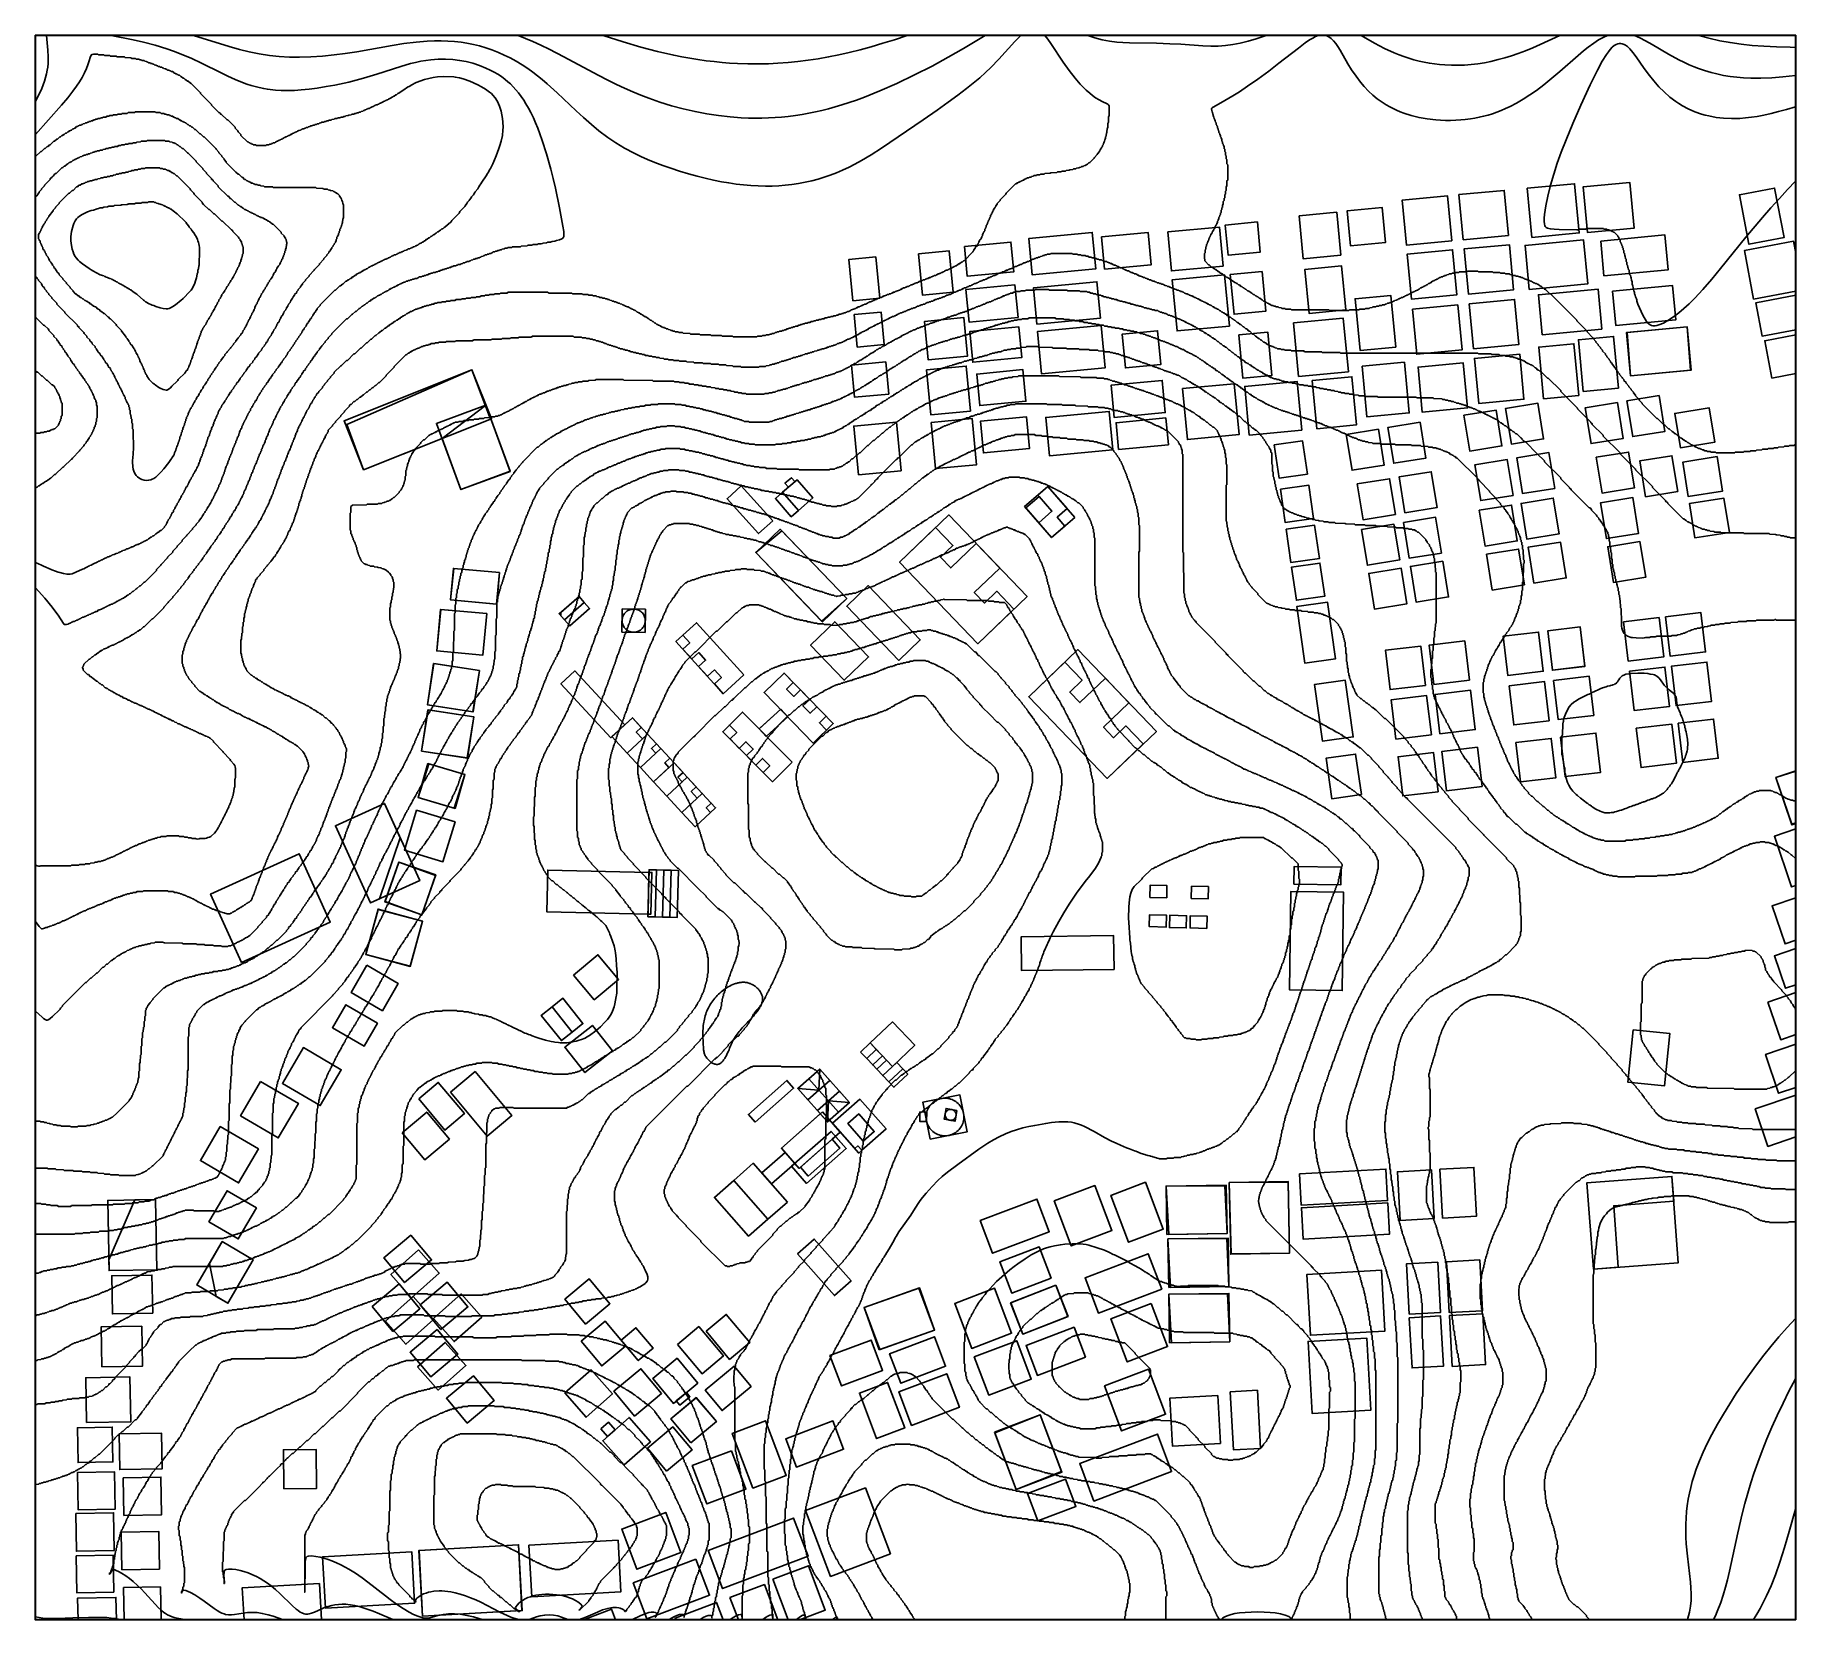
# Model space of a CAD drawing. Header units: millimetres. Extents: x 0 to 600000, y 0 to 540000.
import ezdxf

# ---------------------------------------------------------------- set-up
doc = ezdxf.new("R2010")
doc.units = ezdxf.units.MM
for name, color, linetype in [('BLDG_BOX_CAMPUS', 5, 'Continuous'), ('BLDG_BOX_PLATFORM', 3, 'Continuous'), ('BLDG_BOX_RASTER', 1, 'Continuous'), ('BLDG_FOOTPRINT_CAMPUS', 8, 'Continuous'), ('BLDG_FOOTPRINT_PLATFORM', 94, 'Continuous'), ('BLDG_FOOTPRINT_RASTER', 12, 'Continuous'), ('CONTOUR_44', 5, 'Continuous'), ('CONTOUR_45', 5, 'Continuous'), ('CONTOUR_46', 150, 'Continuous'), ('CONTOUR_47', 150, 'Continuous'), ('CONTOUR_48', 130, 'Continuous'), ('CONTOUR_49', 90, 'Continuous'), ('CONTOUR_50', 90, 'Continuous'), ('CONTOUR_51', 3, 'Continuous'), ('CONTOUR_52', 60, 'Continuous'), ('CONTOUR_53', 50, 'Continuous'), ('CONTOUR_54', 40, 'Continuous'), ('CONTOUR_55', 40, 'Continuous'), ('CONTOUR_56', 30, 'Continuous'), ('CONTOUR_57', 30, 'Continuous'), ('CONTOUR_58', 22, 'Continuous'), ('CONTOUR_59', 22, 'Continuous'), ('CONTOUR_60', 14, 'Continuous'), ('CONTOUR_61', 14, 'Continuous'), ('CONTOUR_62', 12, 'Continuous'), ('CONTOUR_63', 12, 'Continuous'), ('CONTOUR_64', 6, 'Continuous'), ('CONTOUR_65', 6, 'Continuous'), ('CONTOUR_66', 8, 'Continuous'), ('CONTOUR_67', 7, 'Continuous'), ('DATUM_BASE_TOP', 7, 'Continuous'), ('MODEL_BOUNDARY', 7, 'Continuous'), ('WATER', 4, 'Continuous')]:
    doc.layers.add(name, color=color, linetype=linetype)

msp = doc.modelspace()

# ---------------------------------------------------------------- linework, layer by layer
at = {"layer": 'BLDG_BOX_CAMPUS'}
for points in [[(251340, 374558, 57113), (240584, 386403, 56019), (235772, 382033, 56778), (246528, 370188, 57717), (251340, 374558, 57113)], [(260089, 378055, 56441), (254711, 384245, 55925), (252258, 382114, 56223), (257635, 375923, 56748), (260089, 378055, 56441)], [(264996, 382317, 55886), (259618, 388508, 55374), (254711, 384245, 55925), (260089, 378055, 56441), (264996, 382317, 55886)], [(258877, 387864, 55451), (257713, 389203, 55319), (255509, 387288, 55561), (256672, 385949, 55693), (258877, 387864, 55451)], [(354300, 375680, 58121), (345119, 386249, 58005), (337192, 379363, 58407), (346373, 368794, 58575), (354300, 375680, 58121)], [(337586, 378911, 58425), (341980, 373852, 58564), (346509, 377787, 58272), (342115, 382845, 58176), (337586, 378911, 58425)], [(294572, 360461, 58658), (321289, 332608, 60805), (338032, 348668, 59461), (311315, 376521, 58182), (294572, 360461, 58658)], [(245572, 363682, 58374), (268252, 340038, 59940), (276551, 347999, 59150), (253872, 371643, 57321), (245572, 363682, 58374)], [(180358, 340773, 55847), (187134, 346697, 56249), (185324, 348767, 56006), (178548, 342844, 55654), (180358, 340773, 55847)], [(276576, 345425, 59432), (294321, 326926, 61857), (301640, 333947, 61247), (283895, 352446, 58926), (276576, 345425, 59432)], [(182168, 338703, 56045), (188944, 344626, 56487), (187134, 346697, 56249), (180358, 340773, 55847), (182168, 338703, 56045)], [(182168, 338703, 56045), (188944, 344626, 56487), (187134, 346697, 56249), (180358, 340773, 55847), (182168, 338703, 56045)], [(200064, 344481, 57584), (199974, 336591, 57861), (207863, 336500, 58643), (207954, 344390, 58349), (200064, 344481, 57584)], [(241540, 321989, 60801), (225393, 339769, 59579), (218360, 333383, 59488), (234507, 315602, 60807), (241540, 321989, 60801)], [(272496, 340125, 59903), (264220, 332186, 60630), (275725, 320191, 61927), (284001, 328130, 61386), (272496, 340125, 59903)], [(338617, 314553, 60717), (365334, 286700, 59753), (382077, 302760, 58338), (355360, 330613, 58924), (338617, 314553, 60717)], [(179158, 318974, 56486), (196120, 300608, 58792), (200895, 305018, 59106), (183933, 323384, 56749), (179158, 318974, 56486)], [(248403, 316003, 61282), (265158, 298795, 62960), (271964, 305422, 62860), (255210, 322630, 61159), (248403, 316003, 61282)], [(203503, 307427, 59274), (196524, 300982, 58821), (201714, 295362, 59504), (208693, 301807, 60008), (203503, 307427, 59274)], [(257983, 292282, 62781), (241077, 309342, 61282), (234329, 302655, 61252), (251235, 285595, 62422), (257983, 292282, 62781)], [(249136, 300994, 61956), (256480, 307679, 62004), (254070, 310326, 61769), (246727, 303641, 61737), (249136, 300994, 61956)], [(208693, 301807, 60008), (201714, 295362, 59504), (206226, 290476, 60051), (213205, 296922, 60453), (208693, 301807, 60008)], [(206226, 290476, 60051), (210738, 285591, 60330), (217716, 292037, 61004), (213205, 296922, 60453), (206226, 290476, 60051)], [(210738, 285591, 60330), (215249, 280706, 60564), (222228, 287151, 61085), (217716, 292036, 61004), (210738, 285591, 60330)], [(222228, 287151, 61085), (215249, 280706, 60564), (220372, 275159, 60755), (227351, 281605, 61219), (222228, 287151, 61085)], [(227351, 281605, 61219), (220372, 275159, 60755), (224884, 270274, 60930), (231863, 276719, 61383), (227351, 281605, 61219)], [(174356, 241274, 56864), (208847, 240505, 58319), (209164, 254701, 59173), (174672, 255470, 57049), (174356, 241274, 56864)], [(209184, 255601, 59231), (208827, 239605, 58272), (211327, 239549, 58437), (211683, 255545, 59408), (209184, 255601, 59231)], [(209847, 240482, 58386), (210164, 254679, 59242), (209164, 254701, 59173), (208847, 240505, 58319), (209847, 240482, 58386)], [(213826, 239493, 58595), (214183, 255490, 59594), (211683, 255545, 59408), (211327, 239549, 58437), (213826, 239493, 58595)], [(216325, 239438, 58743), (216682, 255434, 59780), (214183, 255490, 59594), (213826, 239494, 58595), (216325, 239438, 58743)], [(216682, 255434, 59780), (216325, 239438, 58743), (218825, 239382, 58881), (219181, 255378, 59954), (216682, 255434, 59780)], [(428943, 250671, 60003), (444942, 250437, 58885), (445029, 256437, 59003), (429031, 256670, 60001), (428943, 250671, 60003)], [(367673, 221646, 59956), (367527, 233145, 59988), (336030, 232745, 60642), (336176, 221246, 60285), (367673, 221646, 59956)], [(183456, 219723, 56945), (190508, 211281, 56983), (198797, 218204, 57014), (191745, 226647, 56976), (183456, 219723, 56945)], [(176166, 208896, 56955), (183002, 200279, 56992), (186684, 203200, 56989), (179848, 211818, 56953), (176166, 208896, 56955)], [(183002, 200279, 56992), (176166, 208896, 56955), (172484, 205975, 56964), (179320, 197358, 56997), (183002, 200279, 56992)], [(189883, 202547, 56995), (180483, 195089, 57125), (187319, 186471, 58159), (196720, 193930, 57973), (189883, 202547, 56995)], [(284578, 196562, 61405), (292129, 188563, 61132), (299764, 195771, 61132), (292213, 203770, 61382), (284578, 196562, 61405)], [(544601, 201097, 54812), (542780, 183190, 53948), (555216, 181925, 54625), (557037, 199833, 55049), (544601, 201097, 54812)], [(281306, 193473, 61450), (283365, 191291, 61387), (286637, 194381, 61343), (284578, 196562, 61405), (281306, 193473, 61450)], [(288697, 192199, 61271), (286637, 194381, 61343), (283365, 191291, 61387), (285424, 189110, 61309), (288697, 192199, 61271)], [(290070, 190745, 61218), (288697, 192199, 61271), (285424, 189110, 61309), (286797, 187656, 61250), (290070, 190745, 61218)], [(141504, 179779, 58202), (154036, 164839, 59002), (162464, 171908, 59033), (149931, 186848, 58099), (141504, 179779, 58202)], [(267384, 187697, 61925), (259890, 181075, 62020), (263317, 177198, 62021), (270811, 183820, 61866), (267384, 187697, 61925)], [(277482, 176270, 61508), (267384, 187697, 61925), (263637, 184386, 62006), (273736, 172959, 61720), (277482, 176270, 61508)], [(288857, 185474, 61151), (292129, 188563, 61132), (290070, 190745, 61218), (286797, 187656, 61250), (288857, 185474, 61151)], [(290916, 183293, 61040), (295643, 187755, 61042), (293583, 189936, 61129), (288857, 185474, 61151), (290916, 183293, 61040)], [(292632, 181475, 60919), (297359, 185937, 60938), (295643, 187755, 61042), (290916, 183293, 61040), (292632, 181475, 60919)], [(130687, 177513, 58042), (139588, 166902, 58403), (146272, 172508, 58533), (137371, 183119, 58048), (130687, 177513, 58042)], [(245366, 169574, 62119), (258479, 181162, 62022), (256161, 183785, 62016), (243048, 172196, 62084), (245366, 169574, 62119)], [(259890, 181075, 62020), (269989, 169648, 61959), (273736, 172959, 61720), (263637, 184386, 62006), (259890, 181075, 62020)], [(269989, 169648, 61959), (277482, 176270, 61508), (274055, 180148, 61720), (266562, 173526, 62014), (269989, 169648, 61959)], [(289963, 167282, 60549), (281023, 177398, 61320), (271732, 169186, 61837), (280672, 159071, 61062), (289963, 167282, 60549)], [(304945, 163815, 59595), (317564, 166253, 59181), (315128, 178863, 59814), (302509, 176425, 60177), (304945, 163815, 59595)], [(314132, 173585, 59624), (310451, 174242, 59779), (309794, 170561, 59655), (313475, 169904, 59493), (314132, 173585, 59624)], [(125032, 165961, 57961), (132744, 156768, 58271), (141172, 163837, 58494), (133459, 173031, 58152), (125032, 165961, 57961)], [(280644, 172391, 61263), (276897, 169080, 61473), (282195, 163086, 61006), (285941, 166397, 60799), (280644, 172391, 61263)], [(280644, 172391, 61263), (276897, 169080, 61473), (282195, 163086, 61006), (285941, 166397, 60799), (280644, 172391, 61263)], [(301445, 169858, 59930), (303791, 169824, 59844), (303838, 173036, 59949), (301492, 173071, 60020), (301445, 169858, 59930)], [(262887, 148692, 62023), (276375, 160612, 61423), (271209, 166457, 61863), (257721, 154538, 62085), (262887, 148692, 62023)], [(271609, 163740, 61820), (260819, 154204, 62057), (263468, 151207, 62028), (274258, 160743, 61591), (271609, 163740, 61820)], [(250899, 148515, 62086), (258846, 155530, 62078), (255537, 159279, 62130), (247590, 152264, 62133), (250899, 148515, 62086)], [(256326, 142368, 62028), (244679, 155563, 62174), (238081, 149739, 62079), (249728, 136544, 62020), (256326, 142368, 62028)], [(557759, 151098, 51825), (528837, 148962, 51894), (531011, 119542, 51006), (559932, 121679, 50701), (557759, 151098, 51825)], [(249728, 136544, 62020), (238081, 149739, 62079), (231484, 143916, 62036), (243131, 130721, 62011), (249728, 136544, 62020)], [(125865, 114906, 59572), (135058, 122618, 58964), (127989, 131046, 58601), (118795, 123334, 58715), (125865, 114906, 59572)], [(278061, 115496, 59466), (265488, 129741, 61167), (259790, 124711, 61228), (272364, 110467, 59640), (278061, 115496, 59466)], [(124028, 114433, 59591), (114834, 106721, 60242), (121904, 98293, 61644), (131097, 106005, 60694), (124028, 114433, 59591)], [(140413, 115025, 59615), (131220, 107313, 60511), (138289, 98885, 61655), (147483, 106597, 60566), (140413, 115025, 59615)], [(195876, 107712, 61150), (188825, 116154, 60686), (180536, 109231, 60848), (187587, 100788, 61647), (195876, 107712, 61150)], [(228612, 98317, 61435), (236625, 88724, 61125), (243533, 94493, 60975), (235519, 104087, 61362), (228612, 98317, 61435)], [(136957, 98897, 61660), (127763, 91185, 62636), (134833, 82758, 63594), (144026, 90470, 62761), (136957, 98897, 61660)], [(186016, 94967, 62170), (193079, 86511, 62719), (201281, 93362, 61987), (194218, 101817, 61549), (186016, 94967, 62170)], [(210570, 92542, 61849), (204736, 99526, 61641), (199671, 95295, 61912), (205504, 88311, 62161), (210570, 92542, 61849)], [(218885, 93853, 61665), (227258, 83856, 61567), (234529, 89947, 61226), (226155, 99943, 61479), (218885, 93853, 61665)], [(189455, 85235, 62954), (180459, 77294, 64035), (187738, 69047, 64519), (196735, 76989, 63341), (189455, 85235, 62954)], [(204262, 69442, 63513), (213472, 77134, 62474), (206421, 85577, 62302), (197211, 77884, 63243), (204262, 69442, 63513)], [(225800, 80687, 61692), (218749, 89129, 61771), (210460, 82205, 62336), (217511, 73763, 62399), (225800, 80687, 61692)], [(238190, 86450, 61015), (228327, 78196, 61605), (234103, 71294, 61320), (243966, 79548, 60597), (238190, 86450, 61015)], [(149348, 83188, 63697), (140154, 75476, 64491), (147224, 67049, 65571), (156418, 74761, 64747), (149348, 83188, 63697)], [(223403, 60252, 62502), (232125, 67538, 61522), (225288, 75723, 61839), (216566, 68438, 62731), (223403, 60252, 62502)], [(219648, 73155, 62283), (223097, 76036, 61958), (221920, 77445, 61975), (218470, 74564, 62299), (219648, 73155, 62283)], [(192743, 65081, 64573), (195059, 62457, 64641), (197683, 64773, 64283), (195366, 67397, 64214), (192743, 65081, 64573)], [(200689, 52754, 64985), (209685, 60696, 63720), (202406, 68942, 63669), (193409, 61001, 64878), (200689, 52754, 64985)], [(215178, 50630, 63834), (223851, 57874, 62554), (217312, 65702, 62812), (208639, 58458, 63970), (215178, 50630, 63834)], [(84600, 57952, 62804), (84752, 44654, 63289), (95878, 44781, 63738), (95725, 58080, 63258), (84600, 57952, 62804)]]:
    msp.add_polyline3d(points, close=True, dxfattribs=at)
at = {"layer": 'BLDG_BOX_PLATFORM'}
for points in [[(445416, 214427, 57617), (445905, 247923, 58726), (427907, 248186, 60005), (427418, 214689, 59402), (445416, 214427, 57617)], [(268288, 173083, 62006), (254277, 160700, 62152), (260369, 153807, 62059), (274381, 166189, 61627), (268288, 173083, 62006)]]:
    msp.add_polyline3d(points, close=True, dxfattribs=at)
at = {"layer": 'BLDG_BOX_RASTER'}
for points in [[(486665, 470301, 49435), (502079, 471759, 49230), (500625, 487127, 49147), (485211, 485668, 49041), (486665, 470301, 49435)], [(526223, 472606, 49034), (524634, 489399, 48815), (508496, 487871, 49103), (510085, 471079, 49170), (526223, 472606, 49034)], [(529070, 472732, 49030), (544867, 474227, 48710), (543389, 489856, 48000), (527591, 488361, 48742), (529070, 472732, 49030)], [(580790, 485617, 48287), (583998, 468760, 49098), (595999, 471044, 49636), (592791, 487901, 48686), (580790, 485617, 48287)], [(459037, 481298, 49129), (447135, 480172, 49110), (448268, 468192, 49028), (460170, 469318, 49004), (459037, 481298, 49129)], [(482732, 469929, 49438), (481278, 485296, 49004), (465864, 483838, 49142), (467319, 468470, 49227), (482732, 469929, 49438)], [(385955, 472945, 50390), (387211, 459664, 50730), (404819, 461331, 49946), (403562, 474611, 49951), (385955, 472945, 50390)], [(406548, 465043, 49861), (417467, 466076, 49456), (416496, 476346, 49383), (405576, 475313, 49884), (406548, 465043, 49861)], [(430702, 478472, 49034), (432086, 463839, 49034), (444948, 465056, 49012), (443564, 479689, 49095), (430702, 478472, 49034)], [(316677, 467984, 49860), (317636, 457851, 50614), (333462, 459349, 51155), (332504, 469481, 50521), (316677, 467984, 49860)], [(361415, 460373, 51261), (360241, 472773, 50686), (338625, 470728, 50628), (339798, 458327, 51461), (361415, 460373, 51261)], [(380368, 461792, 50806), (379331, 472750, 50513), (363407, 471243, 50722), (364444, 460285, 51198), (380368, 461792, 50806)], [(488417, 451781, 50224), (503831, 453240, 50127), (502377, 468607, 49402), (486963, 467148, 49582), (488417, 451781, 50224)], [(509147, 453343, 50072), (529080, 455229, 49485), (527660, 470236, 49097), (507727, 468350, 49349), (509147, 453343, 50072)], [(533511, 469845, 49066), (534629, 458021, 49263), (556523, 460092, 48870), (555404, 471916, 48617), (533511, 469845, 49066)], [(585620, 450054, 49303), (600000, 452791, 49853), (600000, 465684, 49976), (599222, 469774, 49879), (582473, 466586, 49094), (585620, 450054, 49303)], [(287806, 450394, 50000), (286475, 464458, 49088), (277323, 463592, 49150), (278654, 449528, 49712), (287806, 450394, 50000)], [(302395, 451399, 50606), (312831, 452386, 50977), (311499, 466470, 49718), (301063, 465483, 49262), (302395, 451399, 50606)], [(483022, 466870, 49575), (467608, 465412, 49361), (469062, 450045, 50088), (484476, 451503, 50221), (483022, 466870, 49575)], [(405318, 458340, 49995), (387496, 456653, 50858), (389146, 439212, 52425), (406968, 440898, 51269), (405318, 458340, 49995)], [(407274, 458425, 49960), (408551, 444925, 50851), (419372, 445949, 50254), (418094, 459449, 49649), (407274, 458425, 49960)], [(446650, 446362, 49988), (445229, 461379, 49044), (432711, 460195, 49251), (434132, 445177, 50088), (446650, 446362, 49988)], [(318235, 442234, 52498), (334932, 443814, 52911), (333883, 454903, 51683), (317186, 453323, 51073), (318235, 442234, 52498)], [(341382, 441584, 53194), (362999, 443630, 52755), (361831, 455971, 51617), (340215, 453925, 51922), (341382, 441584, 53194)], [(451485, 432588, 50938), (463645, 433739, 50882), (461982, 451314, 49890), (449822, 450163, 49792), (451485, 432588, 50938)], [(532609, 453497, 49425), (512276, 451573, 50073), (513567, 437931, 50462), (533900, 439855, 49760), (532609, 453497, 49425)], [(538669, 441117, 49506), (559136, 443053, 49003), (558037, 454667, 48934), (537570, 452731, 49275), (538669, 441117, 49506)], [(600000, 451363, 49815), (586369, 448769, 49313), (588525, 437446, 49201), (600000, 439630, 49384), (600000, 451363, 49815)], [(279104, 444774, 50212), (280151, 433704, 51464), (289303, 434570, 51954), (288256, 445640, 50589), (279104, 444774, 50212)], [(486252, 432728, 50953), (484798, 448095, 50338), (469384, 446637, 50252), (470838, 431270, 51023), (486252, 432728, 50953)], [(488728, 448499, 50333), (490182, 433132, 50933), (505596, 434590, 50759), (504141, 449958, 50218), (488728, 448499, 50333)], [(304328, 429364, 53443), (317740, 430633, 53827), (316498, 443749, 52233), (303087, 442480, 51800), (304328, 429364, 53443)], [(319492, 428568, 54100), (336225, 430151, 54326), (335236, 440607, 53233), (318502, 439024, 52908), (319492, 428568, 54100)], [(363236, 441123, 53000), (341620, 439078, 53442), (342991, 424581, 54926), (364608, 426626, 54574), (363236, 441123, 53000)], [(371555, 426605, 54387), (383590, 427743, 53842), (382496, 439307, 52692), (370461, 438169, 53174), (371555, 426605, 54387)], [(410208, 437879, 51329), (411605, 423114, 52624), (421444, 424045, 51942), (420047, 438810, 50761), (410208, 437879, 51329)], [(428805, 441951, 50357), (430532, 423704, 51778), (447513, 425310, 51471), (445786, 443557, 50188), (428805, 441951, 50357)], [(543665, 423925, 49819), (564389, 425886, 49015), (562997, 440597, 49021), (542273, 438637, 49400), (543665, 423925, 49819)], [(526058, 417264, 50815), (524395, 434835, 50264), (512403, 433700, 50653), (514065, 416130, 51251), (526058, 417264, 50815)], [(527582, 418626, 50706), (539574, 419760, 50168), (537912, 437331, 49655), (525919, 436196, 50172), (527582, 418626, 50706)], [(600000, 437891, 49313), (589446, 435883, 49182), (591867, 423165, 49061), (600000, 424713, 49198), (600000, 437891, 49313)], [(111919, 391907, 51602), (155514, 409314, 52026), (148850, 426004, 51358), (105255, 408597, 51057), (111919, 391907, 51602)], [(289860, 428686, 52623), (278196, 427582, 51990), (279235, 416600, 53205), (290899, 417704, 53853), (289860, 428686, 52623)], [(303786, 425958, 53786), (305238, 410614, 55404), (318734, 411891, 55802), (317283, 427235, 54171), (303786, 425958, 53786)], [(321912, 413793, 55710), (337632, 415280, 55899), (336615, 426029, 54760), (320895, 424541, 54563), (321912, 413793, 55710)], [(453866, 409931, 52488), (468243, 411291, 52315), (466611, 428536, 51205), (452234, 427175, 51316), (453866, 409931, 52488)], [(472707, 411522, 52278), (488121, 412980, 52019), (486667, 428348, 51178), (471253, 426889, 51308), (472707, 411522, 52278)], [(505904, 431327, 50908), (490491, 429868, 51084), (491945, 414501, 51864), (507358, 415959, 51438), (505904, 431327, 50908)], [(367702, 409739, 56168), (385137, 411389, 55425), (384098, 422376, 54372), (366662, 420726, 55148), (367702, 409739, 56168)], [(392647, 402218, 55669), (410290, 403887, 54383), (408647, 421250, 53009), (391004, 419580, 54349), (392647, 402218, 55669)], [(430066, 421999, 51930), (412183, 420307, 52869), (413752, 403726, 54176), (431635, 405419, 53226), (430066, 421999, 51930)], [(436788, 405901, 53091), (450261, 407176, 52720), (448708, 423597, 51587), (435234, 422322, 51829), (436788, 405901, 53091)], [(512077, 414626, 51359), (501096, 412841, 51729), (503078, 400646, 52160), (514059, 402431, 51739), (512077, 414626, 51359)], [(541191, 402607, 50756), (539209, 414801, 50364), (528228, 413017, 50886), (530210, 400822, 51232), (541191, 402607, 50756)], [(544427, 403202, 50601), (555408, 404987, 50086), (553426, 417181, 49565), (542445, 415397, 50200), (544427, 403202, 50601)], [(161881, 391333, 52935), (153562, 413884, 51846), (136753, 407684, 51884), (145071, 385133, 52563), (161881, 391333, 52935)], [(280520, 390192, 55532), (295110, 391573, 56358), (293539, 408177, 54995), (278948, 406796, 54153), (280520, 390192, 55532)], [(305294, 408009, 55655), (306779, 392313, 56985), (320827, 393642, 57364), (319341, 409338, 56065), (305294, 408009, 55655)], [(323155, 397679, 57155), (338875, 399166, 57269), (337858, 409915, 56402), (322138, 408427, 56228), (323155, 397679, 57155)], [(344394, 409759, 56405), (345632, 396671, 57366), (367249, 398717, 56997), (366010, 411804, 56055), (344394, 409759, 56405)], [(385310, 409562, 55587), (368334, 407955, 56275), (369195, 398855, 56855), (386171, 400462, 56090), (385310, 409562, 55587)], [(471979, 408109, 52485), (460998, 406324, 52656), (462980, 394129, 53214), (473961, 395914, 53094), (471979, 408109, 52485)], [(497860, 412246, 51841), (486879, 410461, 52158), (488861, 398266, 52704), (499842, 400051, 52278), (497860, 412246, 51841)], [(572362, 401315, 49853), (570460, 413018, 49180), (558752, 411115, 49638), (560654, 399412, 50164), (572362, 401315, 49853)], [(446781, 403944, 52998), (448763, 391749, 53418), (459744, 393534, 53255), (457762, 405729, 52714), (446781, 403944, 52998)], [(433549, 390427, 53694), (431944, 401746, 53380), (422284, 400376, 53846), (423889, 389057, 53952), (433549, 390427, 53694)], [(515865, 397757, 51842), (504884, 395973, 52263), (506866, 383778, 52587), (517847, 385563, 52153), (515865, 397757, 51842)], [(532016, 396148, 51325), (533998, 383954, 51661), (544979, 385738, 51209), (542997, 397933, 50867), (532016, 396148, 51325)], [(548801, 382732, 51172), (559782, 384516, 50795), (557800, 396711, 50379), (546819, 394926, 50836), (548801, 382732, 51172)], [(575067, 384673, 50563), (573165, 396375, 50069), (561457, 394472, 50372), (563359, 382770, 50774), (575067, 384673, 50563)], [(477749, 379045, 53496), (475767, 391240, 53195), (464786, 389456, 53354), (466768, 377261, 53763), (477749, 379045, 53496)], [(503630, 383183, 52730), (501648, 395377, 52390), (490667, 393593, 52847), (492649, 381398, 53112), (503630, 383183, 52730)], [(424428, 385254, 53970), (426033, 373936, 54219), (435693, 375306, 53992), (434088, 386624, 53772), (424428, 385254, 53970)], [(463532, 376666, 53819), (461550, 388860, 53401), (450569, 387076, 53555), (452551, 374881, 53940), (463532, 376666, 53819)], [(492140, 378091, 53181), (494122, 365896, 53298), (505103, 367681, 53023), (503121, 379875, 52855), (492140, 378091, 53181)], [(517338, 382255, 52257), (506357, 380471, 52704), (508339, 368276, 52896), (519320, 370061, 52434), (517338, 382255, 52257)], [(546452, 370236, 51588), (544470, 382431, 51328), (533489, 380647, 51791), (535471, 368452, 52017), (546452, 370236, 51588)], [(575457, 382276, 50645), (563748, 380373, 50839), (565650, 368671, 51163), (577359, 370574, 50994), (575457, 382276, 50645)], [(437627, 361669, 54420), (436022, 372987, 54070), (426362, 371617, 54301), (427967, 360299, 54609), (437627, 361669, 54420)], [(452042, 371574, 54033), (454024, 359379, 54269), (465005, 361164, 54117), (463023, 373358, 53957), (452042, 371574, 54033)], [(466259, 373954, 53910), (468241, 361759, 54079), (479222, 363544, 53854), (477240, 375738, 53608), (466259, 373954, 53910)], [(521754, 355081, 52468), (519772, 367276, 52454), (508791, 365491, 52908), (510773, 353296, 52852), (521754, 355081, 52468)], [(548887, 355257, 51796), (546905, 367452, 51634), (535924, 365667, 52019), (537906, 353472, 52022), (548887, 355257, 51796)], [(428186, 358753, 54645), (429792, 347435, 54909), (439451, 348805, 54762), (437846, 360123, 54461), (428186, 358753, 54645)], [(481657, 348564, 53821), (479675, 360759, 53867), (468694, 358974, 54095), (470676, 346779, 54137), (481657, 348564, 53821)], [(494574, 363111, 53308), (496556, 350916, 53280), (507537, 352701, 52975), (505555, 364896, 53028), (494574, 363111, 53308)], [(158250, 356859, 53862), (142546, 358295, 52872), (141565, 347574, 52911), (157269, 346138, 53991), (158250, 356859, 53862)], [(467440, 346184, 54210), (465458, 358379, 54140), (454477, 356594, 54315), (456459, 344399, 54486), (467440, 346184, 54210)], [(136857, 330180, 52727), (152584, 328741, 53743), (153879, 342892, 53750), (138151, 344331, 52759), (136857, 330180, 52727)], [(443128, 327473, 55120), (440385, 346816, 54812), (429970, 345339, 54963), (432713, 325996, 55431), (443128, 327473, 55120)], [(569278, 329828, 52064), (567681, 343216, 51881), (555606, 341776, 51918), (557203, 328387, 52016), (569278, 329828, 52064)], [(501866, 321785, 52828), (513941, 323225, 52507), (512343, 336614, 52691), (500268, 335174, 53010), (501866, 321785, 52828)], [(528155, 324921, 52181), (526555, 338336, 52315), (515456, 337012, 52604), (517057, 323597, 52424), (528155, 324921, 52181)], [(553407, 341513, 51928), (541332, 340073, 51995), (542930, 326684, 52020), (555005, 328125, 52011), (553407, 341513, 51928)], [(461716, 316995, 54670), (473791, 318435, 54119), (472194, 331824, 54139), (460119, 330383, 54547), (461716, 316995, 54670)], [(487164, 333610, 53518), (475089, 332169, 54044), (476687, 318781, 53970), (488762, 320221, 53330), (487164, 333610, 53518)], [(133640, 311818, 52875), (149254, 309443, 54209), (151391, 323491, 53745), (135777, 325866, 52703), (133640, 311818, 52875)], [(544940, 309837, 51930), (557015, 311277, 51986), (555417, 324666, 52012), (543342, 323226, 52002), (544940, 309837, 51930)], [(569691, 326369, 52090), (557616, 324929, 52020), (559213, 311540, 51997), (571288, 312980, 52184), (569691, 326369, 52090)], [(449171, 300871, 55871), (446428, 320214, 55090), (436013, 318737, 55537), (438756, 299394, 56367), (449171, 300871, 55871)], [(502278, 318326, 52799), (503876, 304937, 52764), (515951, 306378, 52247), (514353, 319767, 52455), (502278, 318326, 52799)], [(517469, 320139, 52366), (519067, 306750, 52088), (531142, 308190, 51948), (529544, 321579, 52112), (517469, 320139, 52366)], [(474204, 314977, 54145), (462129, 313536, 54732), (463726, 300147, 55162), (475801, 301588, 54449), (474204, 314977, 54145)], [(477099, 315322, 53978), (478697, 301933, 54262), (490772, 303374, 53459), (489174, 316763, 53309), (477099, 315322, 53978)], [(131675, 296048, 53356), (147288, 293673, 54970), (149425, 307721, 54335), (133812, 310096, 52940), (131675, 296048, 53356)], [(559931, 305527, 51989), (561528, 292139, 51999), (573603, 293579, 52430), (572006, 306968, 52232), (559931, 305527, 51989)], [(516668, 300366, 52199), (504593, 298925, 52792), (506190, 285536, 52990), (518266, 286977, 52265), (516668, 300366, 52199)], [(521381, 287349, 52000), (533456, 288789, 51924), (531859, 302178, 51905), (519784, 300738, 52021), (521381, 287349, 52000)], [(545657, 303825, 51874), (547254, 290436, 51907), (559330, 291876, 51988), (557732, 305265, 51975), (545657, 303825, 51874)], [(451954, 281252, 56947), (449998, 295044, 56172), (439922, 293616, 56693), (441878, 279823, 57608), (451954, 281252, 56947)], [(476519, 295576, 54634), (464444, 294135, 55424), (466041, 280746, 56032), (478116, 282187, 55143), (476519, 295576, 54634)], [(481011, 282532, 54936), (493087, 283973, 54067), (491489, 297362, 53597), (479414, 295921, 54437), (481011, 282532, 54936)], [(130461, 280216, 54085), (143063, 276523, 55181), (146451, 288086, 55085), (133849, 291778, 53782), (130461, 280216, 54085)], [(593207, 287052, 52916), (598682, 270886, 53498), (600000, 271333, 53464), (600000, 289353, 52938), (593207, 287052, 52916)], [(102302, 270607, 51494), (114268, 244282, 54333), (131023, 251899, 55409), (119057, 278223, 53065), (102302, 270607, 51494)], [(129974, 275891, 54235), (125847, 262291, 54544), (138955, 258313, 55587), (143082, 271913, 55331), (129974, 275891, 54235)], [(592692, 267035, 53800), (598540, 249770, 54158), (600000, 250264, 54128), (600000, 269510, 53567), (592692, 267035, 53800)], [(89957, 261051, 50776), (59751, 247320, 49888), (70335, 224037, 51933), (100541, 237767, 53245), (89957, 261051, 50776)], [(123915, 258212, 54591), (119196, 244615, 54852), (131776, 240248, 55999), (136496, 253846, 55643), (123915, 258212, 54591)], [(385707, 250207, 60028), (379998, 250356, 60011), (379889, 246182, 60020), (385598, 246033, 60042), (385707, 250207, 60028)], [(394102, 249988, 60052), (393993, 245814, 60076), (399701, 245665, 60089), (399810, 249839, 60061), (394102, 249988, 60052)], [(591938, 243285, 54387), (596328, 230323, 54712), (600000, 231567, 54643), (600000, 246015, 54223), (591938, 243285, 54387)], [(127790, 222598, 56242), (132013, 238034, 56041), (116869, 242177, 54727), (112646, 226742, 55083), (127790, 222598, 56242)], [(385469, 236069, 60070), (385575, 240104, 60061), (379762, 240256, 60029), (379657, 236221, 60033), (385469, 236069, 60070)], [(392253, 235753, 60132), (392362, 239927, 60107), (386654, 240076, 60068), (386545, 235902, 60078), (392253, 235753, 60132)], [(399258, 235624, 60225), (399367, 239798, 60148), (393658, 239947, 60116), (393549, 235773, 60147), (399258, 235624, 60225)], [(596456, 215200, 54979), (600000, 216400, 54935), (600000, 228725, 54717), (592711, 226256, 54867), (596456, 215200, 54979)], [(113054, 223049, 55315), (107646, 213819, 55373), (118322, 207563, 56365), (123731, 216794, 56271), (113054, 223049, 55315)], [(590506, 210509, 55035), (594853, 197675, 55028), (600000, 199419, 55010), (600000, 213725, 54963), (590506, 210509, 55035)], [(116651, 203296, 56448), (105882, 209606, 55471), (101293, 201773, 55545), (112062, 195464, 56471), (116651, 203296, 56448)], [(104279, 187450, 56236), (91385, 195005, 55233), (84228, 182789, 55092), (97122, 175235, 56043), (104279, 187450, 56236)], [(594145, 179456, 54789), (600000, 181439, 54755), (600000, 196141, 55010), (589678, 192645, 55040), (594145, 179456, 54789)], [(76827, 183478, 54617), (69965, 171767, 54259), (82819, 164235, 55147), (89681, 175946, 55523), (76827, 183478, 54617)], [(600000, 178786, 54616), (586163, 174099, 54481), (590489, 161328, 53436), (600000, 164550, 53749), (600000, 178786, 54616)], [(56292, 156502, 53727), (69290, 148886, 54630), (76070, 160459, 54733), (63073, 168075, 53847), (56292, 156502, 53727)], [(460897, 142877, 55241), (460302, 153586, 55128), (430881, 151952, 57445), (431476, 141243, 57524), (460897, 142877, 55241)], [(476764, 136757, 53990), (475842, 153352, 53980), (464222, 152706, 54822), (465144, 136112, 54967), (476764, 136757, 53990)], [(478693, 153510, 53878), (479615, 136915, 53869), (491235, 137561, 53350), (490313, 154155, 53479), (478693, 153510, 53878)], [(69198, 129789, 56181), (75384, 140346, 55467), (65378, 146209, 54595), (59193, 135652, 55400), (69198, 129789, 56181)], [(366954, 132655, 58980), (361152, 147980, 58985), (347278, 142728, 58993), (353080, 127402, 59000), (366954, 132655, 58980)], [(384437, 133100, 58898), (378376, 149107, 58955), (366575, 144639, 58976), (372636, 128632, 58974), (384437, 133100, 58898)], [(385684, 131273, 58894), (406184, 131599, 58573), (405922, 148108, 58553), (385421, 147782, 58914), (385684, 131273, 58894)], [(427461, 124977, 58097), (426972, 149379, 57667), (406947, 148977, 58531), (407436, 124575, 58677), (427461, 124977, 58097)], [(25161, 118980, 56449), (41476, 119284, 56986), (41028, 143238, 54021), (24714, 142934, 53858), (25161, 118980, 56449)], [(341368, 143363, 58994), (322059, 136052, 58991), (326271, 124926, 58991), (345580, 132236, 58996), (341368, 143363, 58994)], [(460941, 142073, 55253), (431520, 140439, 57536), (432115, 129730, 57768), (461536, 131364, 55480), (460941, 142073, 55253)], [(63725, 128872, 56130), (55070, 114100, 57716), (65665, 107892, 58650), (74320, 122664, 57059), (63725, 128872, 56130)], [(130656, 126027, 58826), (121232, 117635, 59182), (128254, 109749, 60174), (137678, 118141, 59316), (130656, 126027, 58826)], [(342179, 127062, 58998), (328788, 121992, 58994), (332817, 111350, 59298), (346208, 116420, 59468), (342179, 127062, 58998)], [(386282, 113270, 59073), (406782, 113596, 58993), (406520, 130105, 58588), (386019, 129779, 58897), (386282, 113270, 59073)], [(362347, 104510, 60332), (383905, 112672, 59174), (379337, 124738, 58962), (357779, 116576, 59590), (362347, 104510, 60332)], [(478926, 104749, 54370), (477975, 121869, 54228), (467298, 121276, 55205), (468249, 104156, 55463), (478926, 104749, 54370)], [(480957, 122014, 53978), (481920, 104671, 54075), (493266, 105301, 52990), (492302, 122644, 53131), (480957, 122014, 53978)], [(40041, 104500, 58318), (39798, 117492, 57104), (26088, 117235, 56633), (26331, 104243, 57695), (40041, 104500, 58318)], [(347824, 114042, 59655), (332386, 108000, 59418), (336549, 97363, 60062), (351988, 103405, 60389), (347824, 114042, 59655)], [(458853, 119106, 56149), (433418, 117694, 58145), (434570, 96961, 58925), (460004, 98373, 56442), (458853, 119106, 56149)], [(126356, 93918, 62288), (135779, 102310, 61185), (128757, 110196, 60119), (119333, 101804, 61094), (126356, 93918, 62288)], [(135712, 102674, 61134), (142735, 94788, 62204), (152158, 103181, 61060), (145136, 111067, 59964), (135712, 102674, 61134)], [(287594, 92018, 58535), (306493, 98723, 58773), (301394, 113095, 58906), (282495, 106391, 58958), (287594, 92018, 58535)], [(332748, 97631, 59846), (326941, 112968, 59027), (313358, 107826, 58936), (319165, 92488, 59126), (332748, 97631, 59846)], [(386581, 94415, 60211), (407082, 94741, 60017), (406819, 111250, 59115), (386319, 110924, 59248), (386581, 94415, 60211)], [(380366, 107784, 59591), (366613, 102577, 60372), (372181, 87871, 61029), (385934, 93078, 60289), (380366, 107784, 59591)], [(468297, 102950, 55466), (469247, 85831, 55436), (479924, 86424, 54428), (478973, 103543, 54375), (468297, 102950, 55466)], [(482919, 86346, 54191), (494264, 86976, 53307), (493301, 104319, 52996), (481955, 103688, 54083), (482919, 86346, 54191)], [(36315, 100059, 58504), (22463, 99800, 57872), (22717, 86207, 58675), (36569, 86466, 59306), (36315, 100059, 58504)], [(294960, 80631, 57948), (310261, 86424, 58634), (306453, 96483, 58732), (291152, 90690, 58422), (294960, 80631, 57948)], [(341540, 83289, 60506), (357914, 89524, 61132), (354036, 99710, 60714), (337661, 93475, 60208), (341540, 83289, 60506)], [(137349, 78271, 64109), (146772, 86664, 63245), (139750, 94550, 62237), (130326, 86157, 63208), (137349, 78271, 64109)], [(274759, 79702, 58521), (288767, 85005, 58201), (284861, 95322, 58697), (270852, 90019, 59030), (274759, 79702, 58521)], [(324979, 76556, 59229), (339443, 82032, 60335), (334506, 95070, 60029), (320043, 89595, 59175), (324979, 76556, 59229)], [(453800, 95988, 57214), (433772, 94875, 59055), (435136, 70316, 59335), (455165, 71429, 57243), (453800, 95988, 57214)], [(370233, 64379, 59804), (385229, 70057, 60100), (379428, 85380, 61001), (364432, 79702, 61060), (370233, 64379, 59804)], [(17225, 82501, 58699), (17511, 67235, 59469), (32549, 67516, 59961), (32264, 82782, 59245), (17225, 82501, 58699)], [(290483, 80917, 57981), (280875, 77280, 58136), (286754, 61752, 57276), (296361, 65390, 57376), (290483, 80917, 57981)], [(298687, 66239, 57443), (314962, 72404, 58364), (310626, 83849, 58580), (294351, 77684, 57885), (298687, 66239, 57443)], [(407278, 77697, 60060), (408379, 57881, 60006), (417619, 58394, 59991), (416518, 78210, 60023), (407278, 77697, 60060)], [(403887, 60118, 60011), (402981, 76424, 60084), (386675, 75519, 60299), (387581, 59213, 59507), (403887, 60118, 60011)], [(255967, 49199, 59104), (248922, 67807, 60061), (237534, 63495, 61081), (244579, 44888, 60573), (255967, 49199, 59104)], [(275489, 58140, 57604), (271848, 67755, 58169), (255795, 61678, 59308), (259436, 52062, 58743), (275489, 58140, 57604)], [(326946, 63961, 58553), (334361, 44376, 57035), (349923, 50268, 58167), (342508, 69853, 59876), (326946, 63961, 58553)], [(26253, 65647, 59804), (14409, 65426, 59482), (14630, 53581, 59925), (26475, 53803, 60275), (26253, 65647, 59804)], [(28808, 51190, 60462), (43272, 51460, 61098), (43045, 63597, 60640), (28581, 63327, 59991), (28808, 51190, 60462)], [(387267, 50480, 58919), (382424, 63271, 59672), (355949, 53248, 58696), (360792, 40456, 57240), (387267, 50480, 58919)], [(237242, 57598, 61170), (223941, 52563, 62774), (228885, 39502, 62783), (242186, 44538, 60902), (237242, 57598, 61170)], [(27265, 37737, 60794), (27029, 50393, 60421), (14372, 50157, 60032), (14609, 37500, 60451), (27265, 37737, 60794)], [(29983, 48382, 60604), (30223, 35542, 60942), (43063, 35782, 61544), (42823, 48622, 61180), (29983, 48382, 60604)], [(262557, 37217, 57986), (271057, 14765, 57542), (291445, 22484, 55886), (282945, 44935, 56580), (262557, 37217, 57986)], [(354677, 38620, 56836), (351152, 47931, 57920), (338154, 43009, 56973), (341678, 33699, 55989), (354677, 38620, 56836)], [(13821, 36254, 60466), (14061, 23379, 60763), (26937, 23619, 60987), (26696, 36495, 60802), (13821, 36254, 60466)], [(205068, 17214, 65361), (220081, 22898, 64059), (214893, 36601, 64719), (199880, 30917, 66210), (205068, 17214, 65361)], [(42351, 17297, 61519), (42112, 30099, 61558), (29310, 29860, 61000), (29549, 17057, 61022), (42351, 17297, 61519)], [(234258, 10623, 61806), (263382, 21649, 57973), (258464, 34638, 58556), (229341, 23611, 62903), (234258, 10623, 61806)], [(131994, 1235, 64174), (165963, 3122, 65966), (164717, 25545, 67035), (130749, 23658, 65454), (131994, 1235, 64174)], [(169253, 7878, 65987), (199624, 9565, 65329), (198650, 27100, 66267), (168279, 25413, 67060), (169253, 7878, 65987)], [(13923, 21829, 60791), (14158, 9222, 60997), (26765, 9458, 60730), (26530, 22065, 60987), (13923, 21829, 60791)], [(98900, 3971, 62961), (129271, 5658, 64885), (128297, 23192, 65327), (97926, 21505, 64006), (98900, 3971, 62961)], [(225151, 20667, 63301), (203817, 12589, 65213), (208477, 281, 63661), (229812, 8358, 62253), (225151, 20667, 63301)], [(251342, 13802, 59817), (256567, 0, 59211), (260474, 0, 58956), (269249, 3322, 58178), (263534, 18417, 58080), (251342, 13802, 59817)], [(96832, 12389, 63776), (70550, 10929, 62818), (71157, 0, 61665), (97520, 0, 62395), (96832, 12389, 63776)], [(27511, 7645, 60613), (14448, 7401, 60824), (14586, 0, 59928), (27654, 0, 59977), (27511, 7645, 60613)], [(30082, 10959, 60834), (30286, 0, 60029), (42898, 0, 60607), (42689, 11194, 61430), (30082, 10959, 60834)], [(236782, 7541, 61437), (239637, 0, 60853), (253035, 0, 59631), (248500, 11977, 60169), (236782, 7541, 61437)], [(197804, 0, 64357), (196431, 3626, 64939), (186853, 0, 64869), (197804, 0, 64357)], [(234421, 0, 61238), (232182, 5914, 61930), (218089, 579, 62902), (218308, 0, 62815), (234421, 0, 61238)]]:
    msp.add_polyline3d(points, close=True, dxfattribs=at)
at = {"layer": 'BLDG_FOOTPRINT_CAMPUS'}
for points in [[(251340, 374558, 57113), (240584, 386403, 56019), (235772, 382033, 56778), (246528, 370188, 57717), (251340, 374558, 57113)], [(260089, 378055, 56441), (254711, 384245, 55925), (252258, 382114, 56223), (257635, 375923, 56748), (260089, 378055, 56441)], [(254711, 384245, 55925), (259618, 388508, 55374), (264996, 382317, 55886), (260089, 378055, 56441), (254711, 384245, 55925)], [(256672, 385949, 55693), (258877, 387864, 55451), (257713, 389203, 55319), (255509, 387288, 55561), (256672, 385949, 55693)], [(341722, 383298, 58165), (345119, 386249, 58005), (351677, 378700, 58117), (348280, 375749, 58290), (350903, 372729, 58290), (346373, 368794, 58575), (341980, 373852, 58564), (346509, 377787, 58272), (342116, 382845, 58176), (341722, 383298, 58165)], [(337586, 378911, 58425), (342116, 382845, 58176), (346509, 377787, 58272), (341980, 373852, 58564), (337586, 378911, 58425)], [(321289, 332608, 60805), (333558, 344376, 59893), (327674, 350510, 59757), (323488, 346495, 60037), (320027, 350104, 59837), (328687, 358411, 59355), (320660, 366779, 59032), (312000, 358472, 59298), (308539, 362080, 59024), (312725, 366095, 58891), (306841, 372229, 58286), (294572, 360461, 58658), (321289, 332608, 60805)], [(276551, 347999, 59150), (254399, 371093, 57359), (245572, 363682, 58374), (268021, 340278, 59921), (276551, 347999, 59150)], [(180358, 340773, 55847), (179134, 342174, 55716), (179093, 343320, 55684), (185324, 348767, 56006), (187134, 346697, 56249), (180358, 340773, 55847)], [(301640, 333947, 61247), (283895, 352446, 58926), (276576, 345425, 59432), (294321, 326926, 61857), (301640, 333947, 61247)], [(188944, 344626, 56487), (187134, 346697, 56249), (180358, 340773, 55847), (182168, 338703, 56045), (188944, 344626, 56487)], [(188944, 344626, 56487), (187134, 346697, 56249), (180358, 340773, 55847), (182168, 338703, 56045), (188944, 344626, 56487)], [(200017, 340342, 57725), (200050, 339956, 57743), (200121, 339575, 57764), (200230, 339203, 57789), (200374, 338843, 57817), (200553, 338499, 57849), (200764, 338174, 57883), (201007, 337872, 57919), (201278, 337595, 57959), (201574, 337345, 57995), (201894, 337126, 58028), (202234, 336940, 58069), (202590, 336787, 58110), (202960, 336670, 58151), (203339, 336590, 58192), (203725, 336548, 58232), (204112, 336543, 58271), (204498, 336577, 58308), (204879, 336648, 58343), (205252, 336756, 58376), (205611, 336901, 58406), (205955, 337079, 58433), (206280, 337291, 58456), (206583, 337533, 58477), (206860, 337804, 58493), (207109, 338101, 58506), (207328, 338421, 58515), (207515, 338761, 58520), (207667, 339117, 58520), (207784, 339487, 58517), (207864, 339866, 58510), (207907, 340251, 58499), (207911, 340639, 58485), (207878, 341025, 58467), (207806, 341406, 58446), (207698, 341778, 58421), (207554, 342138, 58394), (207375, 342482, 58365), (207164, 342807, 58333), (206921, 343109, 58299), (206650, 343387, 58264), (206353, 343636, 58227), (206034, 343855, 58189), (205694, 344042, 58151), (205337, 344194, 58112), (204968, 344311, 58073), (204588, 344391, 58034), (204203, 344433, 58004), (203816, 344438, 57969), (203429, 344404, 57931), (203048, 344333, 57895), (202676, 344225, 57861), (202316, 344081, 57829), (201972, 343902, 57800), (201648, 343690, 57774), (201345, 343448, 57751), (201068, 343177, 57732), (200819, 342880, 57717), (200600, 342560, 57706), (200413, 342221, 57699), (200260, 341864, 57696), (200144, 341495, 57697), (200064, 341115, 57702), (200021, 340730, 57712), (200017, 340342, 57725)], [(241540, 321989, 60801), (225393, 339769, 59579), (220729, 335534, 59531), (223082, 332943, 59759), (220713, 330792, 59730), (223739, 327460, 60031), (226108, 329611, 60038), (228461, 327020, 60194), (226092, 324869, 60185), (229117, 321538, 60397), (231486, 323689, 60404), (233851, 321085, 60577), (231482, 318934, 60572), (234507, 315602, 60807), (241540, 321989, 60801)], [(284001, 328130, 61386), (272496, 340125, 59903), (264220, 332186, 60630), (275725, 320191, 61927), (284001, 328130, 61386)], [(365334, 286700, 59753), (377602, 298468, 58810), (371718, 304602, 58804), (367533, 300587, 59210), (364071, 304195, 59273), (372731, 312502, 58383), (364705, 320870, 58600), (356045, 312564, 59510), (352583, 316172, 59623), (356769, 320187, 59171), (350885, 326321, 59376), (338617, 314553, 60717), (365334, 286700, 59753)], [(200895, 305018, 59106), (183933, 323384, 56749), (179158, 318974, 56486), (196120, 300608, 58792), (200895, 305018, 59106)], [(269672, 303189, 62934), (267230, 305697, 62627), (269523, 307929, 62574), (266384, 311154, 62237), (264091, 308921, 62279), (261649, 311429, 62033), (263942, 313661, 61998), (260803, 316886, 61664), (258510, 314653, 61716), (256056, 317174, 61484), (258349, 319406, 61427), (255210, 322630, 61159), (248403, 316003, 61282), (265158, 298795, 62960), (269672, 303189, 62934)], [(196524, 300982, 58821), (201714, 295362, 59504), (206966, 300213, 59910), (204829, 302527, 59595), (206556, 304121, 59706), (203503, 307427, 59274), (200895, 305018, 59106), (196524, 300982, 58821)], [(257983, 292282, 62781), (241077, 309342, 61282), (236602, 304907, 61267), (239065, 302421, 61445), (236793, 300169, 61418), (239960, 296972, 61646), (242233, 299225, 61686), (244697, 296739, 61888), (242424, 294486, 61843), (245591, 291290, 62075), (247864, 293542, 62127), (250340, 291044, 62307), (248067, 288791, 62222), (251235, 285595, 62422), (257983, 292282, 62781)], [(246739, 303628, 61738), (249248, 301096, 61958), (256476, 307676, 62004), (254078, 310318, 61770), (247045, 303931, 61740), (246739, 303628, 61738)], [(201714, 295362, 59504), (206226, 290476, 60051), (211478, 295327, 60361), (210020, 296907, 60220), (211746, 298501, 60301), (208693, 301807, 60008), (201714, 295362, 59504)], [(206226, 290476, 60051), (210738, 285591, 60330), (215990, 290442, 60842), (214531, 292022, 60682), (216258, 293616, 60826), (213205, 296922, 60453), (206226, 290476, 60051)], [(210738, 285591, 60330), (217716, 292036, 61004), (220770, 288731, 61056), (219043, 287136, 61013), (220502, 285557, 61031), (215249, 280706, 60564), (210738, 285591, 60330)], [(215249, 280706, 60564), (222228, 287151, 61085), (225281, 283845, 61158), (223555, 282251, 61083), (225624, 280010, 61132), (220372, 275159, 60755), (215249, 280706, 60564)], [(230136, 275125, 61279), (228677, 276704, 61227), (230404, 278299, 61326), (227351, 281605, 61219), (220372, 275159, 60755), (224884, 270274, 60930), (230136, 275125, 61279)], [(174672, 255470, 57049), (209164, 254701, 59173), (208847, 240505, 58319), (174356, 241274, 56864), (174672, 255470, 57049)], [(210164, 254679, 59242), (209164, 254701, 59173), (209184, 255601, 59231), (211683, 255545, 59408), (211327, 239549, 58437), (208827, 239605, 58272), (208847, 240505, 58319), (209847, 240482, 58386), (210164, 254679, 59242)], [(209164, 254701, 59173), (210164, 254679, 59242), (209847, 240482, 58386), (208847, 240505, 58319), (209164, 254701, 59173)], [(211683, 255545, 59408), (214183, 255490, 59594), (213826, 239494, 58595), (211327, 239549, 58437), (211683, 255545, 59408)], [(214183, 255490, 59594), (216682, 255434, 59780), (216325, 239438, 58743), (213826, 239494, 58595), (214183, 255490, 59594)], [(216682, 255434, 59780), (219181, 255378, 59954), (218825, 239382, 58881), (216325, 239438, 58743), (216682, 255434, 59780)], [(428943, 250671, 60003), (444942, 250437, 58885), (445029, 256437, 59003), (429031, 256670, 60001), (428943, 250671, 60003)], [(367673, 221646, 59956), (367527, 233145, 59988), (336030, 232745, 60642), (336176, 221246, 60285), (367673, 221646, 59956)], [(183456, 219723, 56945), (191745, 226647, 56976), (198797, 218204, 57014), (190508, 211281, 56983), (183456, 219723, 56945)], [(176166, 208896, 56955), (183002, 200279, 56992), (186684, 203200, 56989), (179848, 211818, 56953), (176166, 208896, 56955)], [(172484, 205975, 56964), (179320, 197358, 56997), (183002, 200279, 56992), (176166, 208896, 56955), (172484, 205975, 56964)], [(196720, 193930, 57973), (189883, 202547, 56995), (180483, 195089, 57125), (187319, 186471, 58159), (196720, 193930, 57973)], [(284578, 196562, 61405), (292129, 188563, 61132), (299764, 195771, 61132), (292213, 203770, 61382), (284578, 196562, 61405)], [(544601, 201097, 54812), (542780, 183190, 53948), (555216, 181925, 54625), (557037, 199833, 55049), (544601, 201097, 54812)], [(281306, 193473, 61450), (283365, 191291, 61387), (286637, 194381, 61343), (284578, 196562, 61405), (281306, 193473, 61450)], [(283365, 191291, 61387), (285424, 189110, 61309), (288697, 192199, 61271), (286637, 194381, 61343), (283365, 191291, 61387)], [(285424, 189110, 61309), (286797, 187656, 61250), (290069, 190745, 61218), (288697, 192199, 61271), (285424, 189110, 61309)], [(141504, 179779, 58202), (154036, 164839, 59002), (162464, 171909, 59033), (149931, 186848, 58099), (141504, 179779, 58202)], [(267064, 180509, 62005), (267384, 187697, 61925), (259890, 181075, 62020), (267064, 180509, 62005)], [(270309, 176837, 61955), (277482, 176270, 61508), (267384, 187697, 61925), (267064, 180509, 62005), (270309, 176837, 61955)], [(286797, 187656, 61250), (288857, 185474, 61151), (292129, 188563, 61132), (290069, 190745, 61218), (286797, 187656, 61250)], [(288857, 185474, 61151), (290916, 183293, 61040), (295643, 187755, 61042), (293583, 189936, 61129), (292129, 188563, 61132), (288857, 185474, 61151)], [(297359, 185937, 60938), (295643, 187755, 61042), (290916, 183293, 61040), (292632, 181475, 60919), (297359, 185937, 60938)], [(130687, 177513, 58042), (139588, 166902, 58403), (146272, 172508, 58533), (137371, 183119, 58048), (130687, 177513, 58042)], [(245366, 169574, 62119), (258479, 181162, 62022), (256161, 183785, 62016), (243048, 172196, 62084), (245366, 169574, 62119)], [(269989, 169648, 61959), (270309, 176837, 61955), (267064, 180509, 62005), (259890, 181075, 62020), (269989, 169648, 61959)], [(269989, 169648, 61959), (277482, 176270, 61508), (270309, 176837, 61955), (269989, 169648, 61959)], [(279347, 160569, 61188), (280396, 161496, 61119), (281721, 159998, 60994), (289963, 167282, 60549), (281023, 177398, 61320), (271732, 169186, 61837), (279347, 160569, 61188)], [(316458, 171580, 59454), (316421, 172071, 59477), (316346, 172558, 59501), (316234, 173037, 59525), (316086, 173507, 59551), (315902, 173964, 59577), (315684, 174405, 59604), (315433, 174828, 59631), (315150, 175231, 59658), (314837, 175611, 59685), (314496, 175966, 59712), (314129, 176294, 59738), (313737, 176593, 59765), (313324, 176860, 59790), (312892, 177096, 59815), (312443, 177298, 59839), (311980, 177464, 59862), (311505, 177595, 59883), (311022, 177689, 59903), (310533, 177746, 59922), (310041, 177765, 59939), (309549, 177747, 59954), (309060, 177691, 59968), (308577, 177597, 59980), (308102, 177467, 59988), (307639, 177301, 59997), (307189, 177100, 60000), (306757, 176865, 60000), (306343, 176598, 60001), (305951, 176300, 60005), (305584, 175973, 60001), (305242, 175618, 60000), (304929, 175239, 59999), (304645, 174836, 59991), (304393, 174413, 59984), (304174, 173972, 59974), (303990, 173516, 59962), (303841, 173047, 59950), (303729, 172567, 59936), (303653, 172081, 59922), (303615, 171590, 59907), (303615, 171098, 59891), (303652, 170607, 59874), (303727, 170120, 59856), (303839, 169641, 59837), (303987, 169171, 59816), (304170, 168715, 59794), (304388, 168273, 59771), (304640, 167850, 59748), (304923, 167447, 59723), (305236, 167067, 59697), (305577, 166712, 59671), (305944, 166384, 59645), (306335, 166086, 59618), (306748, 165818, 59592), (307181, 165582, 59566), (307630, 165381, 59540), (308093, 165214, 59515), (308567, 165083, 59490), (309051, 164989, 59467), (309540, 164932, 59445), (310032, 164913, 59424), (310523, 164931, 59405), (311013, 164987, 59388), (311496, 165081, 59372), (311971, 165211, 59358), (312434, 165377, 59347), (312883, 165578, 59337), (313316, 165813, 59330), (313730, 166080, 59325), (314121, 166378, 59322), (314489, 166706, 59321), (314831, 167060, 59323), (315144, 167440, 59327), (315428, 167842, 59333), (315680, 168265, 59341), (315898, 168706, 59352), (316083, 169162, 59364), (316232, 169632, 59379), (316344, 170111, 59395), (316420, 170597, 59413), (316458, 171088, 59433), (316458, 171580, 59454)], [(125032, 165961, 57961), (132744, 156768, 58271), (141172, 163837, 58494), (133459, 173031, 58152), (125032, 165961, 57961)], [(276897, 169080, 61473), (280644, 172391, 61263), (285941, 166397, 60799), (282195, 163086, 61006), (276897, 169080, 61473)], [(282195, 163086, 61006), (285941, 166397, 60799), (280644, 172391, 61263), (276897, 169080, 61473), (282195, 163086, 61006)], [(301492, 173071, 60020), (303838, 173036, 59949), (303717, 172509, 59935), (303641, 171973, 59919), (303611, 171433, 59902), (303626, 170892, 59884), (303686, 170354, 59865), (303791, 169824, 59844), (301445, 169858, 59930), (301492, 173071, 60020)], [(313836, 172143, 59573), (313807, 172409, 59586), (313740, 172668, 59599), (313637, 172915, 59613), (313501, 173145, 59627), (313332, 173353, 59642), (313136, 173535, 59657), (312916, 173687, 59671), (312677, 173806, 59684), (312423, 173890, 59697), (312160, 173937, 59708), (311893, 173946, 59717), (311627, 173917, 59725), (311368, 173850, 59732), (311121, 173748, 59736), (310891, 173611, 59739), (310683, 173442, 59739), (310501, 173246, 59737), (310349, 173026, 59734), (310230, 172787, 59728), (310146, 172533, 59721), (310099, 172270, 59712), (310090, 172003, 59702), (310119, 171737, 59690), (310186, 171478, 59677), (310289, 171231, 59664), (310425, 171001, 59650), (310594, 170793, 59635), (310790, 170611, 59621), (311010, 170459, 59607), (311249, 170340, 59593), (311503, 170256, 59581), (311766, 170209, 59569), (312033, 170200, 59559), (312299, 170229, 59550), (312558, 170296, 59543), (312805, 170399, 59538), (313035, 170535, 59536), (313243, 170704, 59535), (313425, 170900, 59536), (313577, 171120, 59540), (313696, 171359, 59546), (313780, 171613, 59553), (313827, 171876, 59563), (313836, 172143, 59573)], [(257721, 154538, 62085), (258846, 155530, 62078), (260369, 153807, 62059), (260819, 154204, 62057), (263468, 151207, 62028), (274258, 160743, 61591), (271609, 163740, 61820), (272733, 164733, 61740), (276375, 160612, 61423), (262887, 148692, 62023), (257722, 154537, 62085), (257721, 154538, 62085)], [(260819, 154204, 62057), (263468, 151207, 62028), (274258, 160743, 61591), (271609, 163740, 61820), (269698, 162051, 61957), (264678, 157614, 62033), (260819, 154204, 62057)], [(250899, 148515, 62086), (258846, 155530, 62078), (255535, 159277, 62130), (247590, 152264, 62133), (250899, 148515, 62086)], [(256326, 142368, 62028), (244679, 155563, 62174), (238081, 149739, 62079), (249728, 136544, 62020), (256326, 142368, 62028)], [(531011, 119542, 51006), (539488, 120168, 50903), (537941, 141111, 51037), (558385, 142622, 50980), (557759, 151098, 51825), (528837, 148962, 51894), (531011, 119542, 51006)], [(243131, 130721, 62011), (249728, 136544, 62020), (238081, 149739, 62079), (231484, 143915, 62036), (243131, 130721, 62011)], [(118795, 123334, 58715), (125865, 114906, 59572), (135058, 122618, 58964), (127989, 131046, 58601), (118795, 123334, 58715)], [(272364, 110467, 59640), (259790, 124711, 61228), (265488, 129741, 61167), (278061, 115496, 59466), (272364, 110467, 59640)], [(114834, 106721, 60242), (124028, 114433, 59591), (131097, 106005, 60694), (121904, 98293, 61644), (114834, 106721, 60242)], [(131220, 107313, 60511), (140413, 115025, 59615), (147483, 106597, 60566), (138289, 98885, 61655), (131220, 107313, 60511)], [(180536, 109231, 60848), (188825, 116154, 60686), (195876, 107712, 61150), (187587, 100788, 61647), (180536, 109231, 60848)], [(228612, 98317, 61435), (235519, 104087, 61362), (243533, 94493, 60975), (236625, 88724, 61125), (228612, 98317, 61435)], [(127763, 91185, 62636), (136957, 98897, 61660), (144026, 90470, 62761), (134833, 82758, 63594), (127763, 91185, 62636)], [(186027, 94953, 62171), (194218, 101817, 61549), (201269, 93375, 61986), (193079, 86511, 62719), (186027, 94953, 62171)], [(201273, 93376, 61986), (205504, 88311, 62161), (210570, 92542, 61849), (204736, 99526, 61641), (199671, 95295, 61912), (201273, 93376, 61986)], [(218885, 93853, 61665), (226155, 99943, 61479), (234529, 89947, 61226), (227258, 83856, 61567), (218885, 93853, 61665)], [(180459, 77294, 64035), (189455, 85235, 62954), (196735, 76989, 63341), (187738, 69047, 64519), (180459, 77294, 64035)], [(197211, 77884, 63243), (206421, 85577, 62302), (213472, 77134, 62474), (204262, 69442, 63513), (197211, 77884, 63243)], [(210460, 82205, 62336), (218749, 89129, 61771), (225800, 80687, 61692), (217511, 73763, 62399), (210460, 82205, 62336)], [(234113, 71302, 61319), (228327, 78196, 61605), (238180, 86441, 61015), (243966, 79548, 60597), (234113, 71302, 61319)], [(140154, 75476, 64491), (149348, 83188, 63697), (156418, 74761, 64747), (147224, 67049, 65571), (140154, 75476, 64491)], [(223453, 60294, 62495), (216566, 68438, 62731), (225239, 75682, 61843), (232125, 67538, 61522), (223453, 60294, 62495)], [(218470, 74564, 62299), (221920, 77445, 61975), (223097, 76036, 61958), (219648, 73155, 62283), (218470, 74564, 62299)], [(192743, 65081, 64573), (195059, 62457, 64641), (197683, 64773, 64283), (195366, 67397, 64214), (192743, 65081, 64573)], [(193409, 61001, 64878), (202406, 68942, 63669), (209685, 60696, 63720), (200689, 52754, 64985), (193409, 61001, 64878)], [(215178, 50630, 63834), (208639, 58458, 63970), (217312, 65702, 62812), (223851, 57874, 62554), (215178, 50630, 63834)], [(84752, 44654, 63289), (84600, 57952, 62804), (95725, 58080, 63258), (95878, 44781, 63738), (84752, 44654, 63289)]]:
    msp.add_polyline3d(points, close=True, dxfattribs=at)
at = {"layer": 'BLDG_FOOTPRINT_PLATFORM'}
for points in [[(427418, 214689, 59402), (445416, 214427, 57617), (445905, 247923, 58726), (427907, 248186, 60005), (427418, 214689, 59402)], [(255535, 159277, 62130), (258846, 155530, 62078), (260369, 153807, 62059), (264678, 157614, 62033), (269698, 162051, 61957), (271609, 163740, 61820), (274381, 166189, 61627), (271732, 169186, 61837), (270738, 170310, 61910), (269989, 169648, 61959), (267539, 172421, 62010), (254277, 160700, 62152), (255535, 159277, 62130)]]:
    msp.add_polyline3d(points, close=True, dxfattribs=at)
at = {"layer": 'BLDG_FOOTPRINT_RASTER'}
for points in [[(485211, 485668, 49041), (486665, 470301, 49435), (502079, 471759, 49230), (500625, 487127, 49147), (485211, 485668, 49041)], [(508496, 487871, 49103), (510085, 471079, 49170), (526223, 472606, 49034), (524634, 489399, 48815), (508496, 487871, 49103)], [(527591, 488361, 48742), (529070, 472732, 49030), (544867, 474227, 48710), (543389, 489856, 48000), (527591, 488361, 48742)], [(592791, 487901, 48686), (595999, 471044, 49636), (583998, 468760, 49098), (580790, 485617, 48287), (592791, 487901, 48686)], [(447135, 480172, 49110), (448268, 468192, 49028), (460170, 469318, 49004), (459037, 481298, 49129), (447135, 480172, 49110)], [(465864, 483838, 49142), (467319, 468470, 49227), (482732, 469929, 49438), (481278, 485296, 49004), (465864, 483838, 49142)], [(385955, 472945, 50390), (387211, 459664, 50730), (404819, 461331, 49946), (403562, 474611, 49951), (385955, 472945, 50390)], [(416496, 476346, 49383), (417467, 466076, 49456), (406548, 465043, 49861), (405576, 475313, 49884), (416496, 476346, 49383)], [(430702, 478472, 49034), (432086, 463839, 49034), (444948, 465056, 49012), (443564, 479689, 49095), (430702, 478472, 49034)], [(316677, 467984, 49860), (317636, 457851, 50614), (333462, 459349, 51155), (332503, 469481, 50521), (316677, 467984, 49860)], [(338625, 470728, 50628), (339798, 458327, 51461), (361415, 460373, 51261), (360241, 472773, 50686), (338625, 470728, 50628)], [(363407, 471243, 50722), (364444, 460285, 51198), (380368, 461792, 50806), (379331, 472750, 50513), (363407, 471243, 50722)], [(486963, 467148, 49582), (488417, 451781, 50224), (503831, 453240, 50127), (502377, 468607, 49402), (486963, 467148, 49582)], [(509147, 453343, 50072), (507727, 468350, 49349), (527660, 470236, 49097), (529080, 455229, 49485), (509147, 453343, 50072)], [(533511, 469845, 49066), (534629, 458021, 49263), (556523, 460092, 48870), (555404, 471916, 48617), (533511, 469845, 49066)], [(599222, 469774, 49879), (600000, 465684, 49976), (600000, 452791, 49853), (585620, 450054, 49303), (582473, 466586, 49094), (599222, 469774, 49879)], [(277323, 463592, 49150), (278654, 449528, 49712), (287806, 450394, 50000), (286475, 464458, 49088), (277323, 463592, 49150)], [(301063, 465483, 49262), (302395, 451399, 50606), (312831, 452386, 50977), (311499, 466470, 49718), (301063, 465483, 49262)], [(467608, 465412, 49361), (469062, 450045, 50088), (484476, 451503, 50221), (483022, 466870, 49575), (467608, 465412, 49361)], [(387496, 456653, 50858), (389146, 439212, 52425), (406968, 440898, 51269), (405318, 458340, 49995), (387496, 456653, 50858)], [(418094, 459449, 49649), (419372, 445949, 50254), (408551, 444925, 50851), (407274, 458425, 49960), (418094, 459449, 49649)], [(432711, 460195, 49251), (434132, 445177, 50088), (446650, 446362, 49988), (445229, 461379, 49044), (432711, 460195, 49251)], [(317186, 453323, 51073), (318235, 442234, 52498), (334932, 443814, 52911), (333883, 454903, 51683), (317186, 453323, 51073)], [(361831, 455971, 51617), (362999, 443630, 52755), (341382, 441584, 53194), (340215, 453925, 51922), (361831, 455971, 51617)], [(449822, 450163, 49792), (451485, 432588, 50938), (463645, 433739, 50882), (461982, 451314, 49890), (449822, 450163, 49792)], [(512276, 451573, 50073), (513567, 437931, 50462), (533900, 439855, 49760), (532609, 453497, 49425), (512276, 451573, 50073)], [(537570, 452731, 49275), (538669, 441117, 49506), (559136, 443053, 49003), (558037, 454667, 48934), (537570, 452731, 49275)], [(586369, 448769, 49313), (588525, 437446, 49201), (600000, 439630, 49384), (600000, 451363, 49815), (586369, 448769, 49313)], [(279104, 444774, 50212), (280151, 433704, 51464), (289303, 434570, 51954), (288256, 445640, 50589), (279104, 444774, 50212)], [(469384, 446637, 50252), (470838, 431270, 51023), (486252, 432728, 50953), (484798, 448095, 50338), (469384, 446637, 50252)], [(488728, 448499, 50333), (490182, 433132, 50933), (505596, 434590, 50759), (504141, 449958, 50218), (488728, 448499, 50333)], [(303087, 442480, 51800), (304328, 429364, 53443), (317739, 430633, 53827), (316498, 443749, 52233), (303087, 442480, 51800)], [(318502, 439024, 52908), (319492, 428568, 54100), (336225, 430151, 54326), (335236, 440607, 53233), (318502, 439024, 52908)], [(363236, 441123, 53000), (364608, 426626, 54574), (342991, 424581, 54926), (341620, 439078, 53442), (363236, 441123, 53000)], [(382496, 439307, 52692), (383590, 427743, 53842), (371555, 426605, 54387), (370461, 438169, 53174), (382496, 439307, 52692)], [(420047, 438810, 50761), (421444, 424045, 51942), (411605, 423114, 52624), (410208, 437879, 51329), (420047, 438810, 50761)], [(428805, 441951, 50357), (430532, 423704, 51778), (447513, 425310, 51471), (445786, 443557, 50188), (428805, 441951, 50357)], [(542531, 438661, 49386), (543665, 423925, 49819), (564132, 425862, 49015), (562997, 440597, 49021), (542531, 438661, 49386)], [(512403, 433700, 50653), (514065, 416130, 51251), (526058, 417264, 50815), (524395, 434835, 50264), (512403, 433700, 50653)], [(525919, 436196, 50172), (527582, 418626, 50706), (539574, 419760, 50168), (537912, 437331, 49655), (525919, 436196, 50172)], [(589446, 435883, 49182), (591867, 423165, 49061), (600000, 424713, 49198), (600000, 437891, 49313), (589446, 435883, 49182)], [(155145, 409167, 52029), (148850, 426004, 51358), (106164, 407298, 51106), (111919, 391907, 51602), (138659, 402584, 52067), (155145, 409167, 52029)], [(278196, 427582, 51990), (279235, 416600, 53205), (290899, 417704, 53853), (289860, 428686, 52623), (278196, 427582, 51990)], [(303786, 425958, 53786), (305238, 410614, 55404), (318734, 411891, 55802), (317283, 427234, 54171), (303786, 425958, 53786)], [(320895, 424541, 54563), (321912, 413793, 55710), (337632, 415280, 55899), (336615, 426029, 54760), (320895, 424541, 54563)], [(452234, 427175, 51316), (453866, 409931, 52488), (468243, 411291, 52315), (466611, 428536, 51205), (452234, 427175, 51316)], [(471253, 426889, 51308), (472707, 411522, 52278), (488121, 412980, 52019), (486667, 428348, 51178), (471253, 426889, 51308)], [(490491, 429868, 51084), (491945, 414501, 51864), (507358, 415959, 51438), (505904, 431327, 50908), (490491, 429868, 51084)], [(384098, 422376, 54372), (385137, 411389, 55425), (367702, 409739, 56168), (366662, 420726, 55148), (384098, 422376, 54372)], [(391004, 419580, 54349), (392647, 402218, 55669), (410290, 403887, 54383), (408647, 421250, 53009), (391004, 419580, 54349)], [(412183, 420307, 52869), (413752, 403726, 54176), (431635, 405419, 53226), (430066, 421999, 51930), (412183, 420307, 52869)], [(435234, 422322, 51829), (436788, 405901, 53091), (450261, 407176, 52720), (448708, 423597, 51587), (435234, 422322, 51829)], [(501096, 412841, 51729), (512077, 414626, 51359), (514059, 402431, 51739), (503078, 400646, 52160), (501096, 412841, 51729)], [(528228, 413017, 50886), (539209, 414801, 50364), (541191, 402607, 50756), (530210, 400822, 51232), (528228, 413017, 50886)], [(542445, 415397, 50200), (553426, 417181, 49565), (555408, 404987, 50086), (544427, 403202, 50601), (542445, 415397, 50200)], [(138659, 402584, 52067), (145071, 385133, 52563), (161853, 391407, 52931), (153562, 413884, 51846), (153403, 413825, 51847), (138659, 402584, 52067)], [(280520, 390192, 55532), (278948, 406796, 54153), (293539, 408177, 54995), (295110, 391573, 56358), (280520, 390192, 55532)], [(305294, 408009, 55655), (306779, 392313, 56985), (320827, 393642, 57364), (319341, 409338, 56065), (305294, 408009, 55655)], [(322138, 408427, 56228), (323155, 397679, 57155), (338875, 399166, 57269), (337858, 409915, 56402), (322138, 408427, 56228)], [(366010, 411804, 56055), (367249, 398717, 56997), (345632, 396671, 57366), (344394, 409759, 56405), (366010, 411804, 56055)], [(385310, 409562, 55587), (386171, 400462, 56090), (369195, 398855, 56855), (368334, 407955, 56275), (385310, 409562, 55587)], [(460998, 406324, 52656), (471979, 408109, 52485), (473961, 395914, 53094), (462980, 394129, 53214), (460998, 406324, 52656)], [(486879, 410461, 52158), (497860, 412246, 51841), (499842, 400051, 52278), (488861, 398266, 52704), (486879, 410461, 52158)], [(558752, 411115, 49638), (570460, 413018, 49180), (572362, 401315, 49853), (560654, 399412, 50164), (558752, 411115, 49638)], [(446781, 403944, 52998), (457762, 405729, 52714), (459744, 393534, 53255), (448763, 391749, 53418), (446781, 403944, 52998)], [(423889, 389057, 53952), (422284, 400376, 53846), (431944, 401745, 53380), (433549, 390427, 53694), (423889, 389057, 53952)], [(504884, 395973, 52263), (515865, 397757, 51842), (517847, 385563, 52153), (506866, 383778, 52587), (504884, 395973, 52263)], [(532016, 396148, 51325), (542997, 397933, 50867), (544979, 385738, 51209), (533998, 383954, 51661), (532016, 396148, 51325)], [(546819, 394926, 50836), (557800, 396711, 50379), (559782, 384516, 50795), (548801, 382732, 51172), (546819, 394926, 50836)], [(561457, 394472, 50372), (573165, 396375, 50069), (575067, 384673, 50563), (563359, 382770, 50774), (561457, 394472, 50372)], [(464786, 389456, 53354), (475767, 391240, 53195), (477749, 379045, 53496), (466768, 377261, 53763), (464786, 389456, 53354)], [(490667, 393593, 52847), (501648, 395377, 52390), (503630, 383183, 52730), (492649, 381398, 53112), (490667, 393593, 52847)], [(426033, 373936, 54219), (424428, 385254, 53970), (434088, 386624, 53772), (435693, 375306, 53992), (426033, 373936, 54219)], [(450569, 387076, 53555), (461550, 388860, 53401), (463532, 376666, 53819), (452551, 374881, 53940), (450569, 387076, 53555)], [(492140, 378091, 53181), (503121, 379875, 52855), (505103, 367681, 53023), (494122, 365896, 53298), (492140, 378091, 53181)], [(506357, 380471, 52704), (517338, 382255, 52257), (519320, 370061, 52434), (508339, 368276, 52896), (506357, 380471, 52704)], [(533489, 380646, 51791), (544470, 382431, 51328), (546452, 370236, 51588), (535471, 368452, 52017), (533489, 380646, 51791)], [(563748, 380373, 50839), (575457, 382276, 50645), (577359, 370574, 50994), (565650, 368671, 51163), (563748, 380373, 50839)], [(427967, 360299, 54609), (426362, 371617, 54301), (436022, 372987, 54070), (437627, 361669, 54420), (427967, 360299, 54609)], [(452042, 371574, 54033), (463023, 373358, 53957), (465005, 361164, 54117), (454024, 359379, 54269), (452042, 371574, 54033)], [(466259, 373954, 53910), (477240, 375738, 53608), (479222, 363544, 53854), (468241, 361759, 54079), (466259, 373954, 53910)], [(508791, 365491, 52908), (519772, 367276, 52454), (521754, 355081, 52468), (510773, 353296, 52852), (508791, 365491, 52908)], [(535924, 365667, 52019), (546905, 367452, 51634), (548887, 355257, 51796), (537906, 353472, 52022), (535924, 365667, 52019)], [(429792, 347435, 54909), (428186, 358753, 54645), (437846, 360123, 54461), (439451, 348805, 54762), (429792, 347435, 54909)], [(468694, 358974, 54095), (479675, 360759, 53867), (481657, 348564, 53821), (470676, 346779, 54137), (468694, 358974, 54095)], [(494574, 363111, 53308), (505555, 364896, 53028), (507537, 352701, 52975), (496556, 350916, 53280), (494574, 363111, 53308)], [(158250, 356859, 53862), (142613, 358289, 52875), (141565, 347574, 52911), (157202, 346144, 53985), (158250, 356859, 53862)], [(454477, 356594, 54315), (465458, 358379, 54140), (467440, 346184, 54210), (456459, 344399, 54486), (454477, 356594, 54315)], [(153879, 342892, 53750), (138242, 344323, 52764), (136857, 330180, 52727), (152493, 328750, 53737), (153879, 342892, 53750)], [(429970, 345339, 54963), (432713, 325996, 55431), (443128, 327473, 55120), (440385, 346816, 54812), (429970, 345339, 54963)], [(555606, 341776, 51918), (557203, 328387, 52016), (569278, 329828, 52064), (567681, 343216, 51881), (555606, 341776, 51918)], [(500268, 335174, 53010), (501866, 321785, 52828), (513941, 323225, 52507), (512343, 336614, 52691), (500268, 335174, 53010)], [(515459, 336986, 52604), (517057, 323597, 52424), (528152, 324947, 52182), (526555, 338336, 52315), (515459, 336986, 52604)], [(541332, 340073, 51995), (542930, 326684, 52020), (555005, 328125, 52011), (553407, 341513, 51928), (541332, 340073, 51995)], [(460119, 330383, 54547), (461716, 316995, 54670), (473791, 318435, 54119), (472194, 331824, 54139), (460119, 330383, 54547)], [(475089, 332169, 54044), (476687, 318781, 53970), (488762, 320221, 53330), (487164, 333610, 53518), (475089, 332169, 54044)], [(151391, 323491, 53745), (135868, 325852, 52708), (133640, 311818, 52875), (149163, 309456, 54200), (151391, 323491, 53745)], [(543342, 323226, 52002), (544940, 309837, 51930), (557015, 311277, 51986), (555417, 324666, 52012), (543342, 323226, 52002)], [(557616, 324929, 52020), (559213, 311540, 51997), (571288, 312980, 52184), (569691, 326369, 52090), (557616, 324929, 52020)], [(436013, 318737, 55537), (438756, 299394, 56367), (449171, 300871, 55871), (446428, 320214, 55090), (436013, 318737, 55537)], [(502278, 318326, 52799), (503876, 304937, 52764), (515951, 306378, 52247), (514353, 319767, 52455), (502278, 318326, 52799)], [(517469, 320139, 52366), (519067, 306750, 52088), (531142, 308190, 51948), (529544, 321579, 52112), (517469, 320139, 52366)], [(462129, 313536, 54732), (463726, 300147, 55162), (475801, 301588, 54449), (474204, 314977, 54145), (462129, 313536, 54732)], [(477099, 315322, 53978), (478697, 301933, 54262), (490772, 303374, 53459), (489174, 316763, 53309), (477099, 315322, 53978)], [(149425, 307721, 54335), (133902, 310083, 52946), (131675, 296048, 53356), (147198, 293687, 54960), (149425, 307721, 54335)], [(559931, 305527, 51989), (561528, 292139, 51999), (573603, 293579, 52430), (572006, 306968, 52232), (559931, 305527, 51989)], [(504593, 298925, 52792), (506190, 285536, 52990), (518266, 286977, 52265), (516668, 300366, 52199), (504593, 298925, 52792)], [(519784, 300738, 52021), (521381, 287349, 52000), (533456, 288789, 51924), (531859, 302178, 51905), (519784, 300738, 52021)], [(545657, 303825, 51874), (547254, 290436, 51907), (559330, 291876, 51988), (557732, 305265, 51975), (545657, 303825, 51874)], [(441878, 279823, 57608), (451954, 281252, 56947), (449998, 295044, 56172), (439922, 293615, 56693), (441878, 279823, 57608)], [(464444, 294135, 55424), (466041, 280746, 56032), (478116, 282187, 55143), (476519, 295576, 54634), (464444, 294135, 55424)], [(479414, 295921, 54437), (481011, 282532, 54936), (493087, 283973, 54067), (491489, 297362, 53597), (479414, 295921, 54437)], [(146451, 288086, 55085), (134141, 291693, 53814), (130461, 280216, 54085), (142771, 276609, 55158), (146451, 288086, 55085)], [(600000, 289197, 52939), (593207, 287052, 52916), (598597, 271137, 53484), (600000, 271580, 53449), (600000, 289197, 52939)], [(124388, 266494, 54201), (119057, 278223, 53065), (102302, 270607, 51494), (114268, 244282, 54333), (117308, 245664, 54590), (124388, 266494, 54201)], [(143082, 271913, 55331), (129973, 275889, 54235), (125847, 262291, 54544), (138955, 258316, 55586), (143082, 271913, 55331)], [(600000, 269510, 53567), (592692, 267035, 53800), (598540, 249770, 54158), (600000, 250264, 54128), (600000, 269510, 53567)], [(70335, 224037, 51933), (100541, 237767, 53245), (89957, 261051, 50776), (59751, 247320, 49888), (70335, 224037, 51933)], [(136436, 253673, 55647), (123915, 258212, 54591), (119256, 244788, 54850), (131776, 240248, 55999), (136436, 253673, 55647)], [(379998, 250356, 60011), (379889, 246182, 60020), (385598, 246033, 60042), (385707, 250207, 60028), (379998, 250356, 60011)], [(394102, 249988, 60052), (393993, 245814, 60076), (399701, 245665, 60089), (399810, 249839, 60061), (394102, 249988, 60052)], [(600000, 246015, 54223), (591938, 243285, 54387), (596328, 230323, 54712), (600000, 231567, 54643), (600000, 246015, 54223)], [(132013, 238034, 56041), (116836, 242056, 54730), (112646, 226742, 55083), (127823, 222720, 56240), (132013, 238034, 56041)], [(379762, 240256, 60029), (379657, 236221, 60033), (385469, 236069, 60070), (385575, 240104, 60061), (379762, 240256, 60029)], [(386654, 240076, 60068), (386545, 235902, 60078), (392253, 235753, 60132), (392362, 239927, 60107), (386654, 240076, 60068)], [(393658, 239947, 60116), (393549, 235773, 60147), (399258, 235624, 60225), (399367, 239798, 60148), (393658, 239947, 60116)], [(592711, 226256, 54867), (600000, 228725, 54717), (600000, 216400, 54935), (596456, 215200, 54979), (592711, 226256, 54867)], [(113054, 223049, 55315), (107646, 213819, 55373), (118322, 207563, 56365), (123731, 216794, 56271), (113054, 223049, 55315)], [(590506, 210509, 55035), (600000, 213725, 54963), (600000, 199419, 55010), (594853, 197675, 55028), (590506, 210509, 55035)], [(105882, 209606, 55471), (101293, 201773, 55545), (112062, 195464, 56471), (116651, 203296, 56448), (105882, 209606, 55471)], [(91386, 195005, 55233), (84228, 182789, 55092), (97122, 175235, 56043), (104279, 187450, 56236), (91386, 195005, 55233)], [(589678, 192645, 55040), (600000, 196141, 55010), (600000, 181439, 54755), (594145, 179456, 54789), (589678, 192645, 55040)], [(76827, 183478, 54617), (69965, 171767, 54259), (82819, 164235, 55147), (89681, 175946, 55523), (76827, 183478, 54617)], [(586163, 174099, 54481), (600000, 178786, 54616), (600000, 164550, 53749), (590489, 161328, 53436), (586163, 174099, 54481)], [(63073, 168075, 53847), (56292, 156502, 53727), (69290, 148886, 54630), (76070, 160459, 54733), (63073, 168075, 53847)], [(430881, 151952, 57445), (431476, 141243, 57524), (460897, 142877, 55241), (460302, 153586, 55128), (430881, 151952, 57445)], [(464222, 152706, 54822), (465144, 136112, 54967), (476764, 136757, 53990), (475842, 153352, 53980), (464222, 152706, 54822)], [(478693, 153510, 53878), (479615, 136915, 53869), (491235, 137561, 53350), (490313, 154155, 53479), (478693, 153510, 53878)], [(65378, 146209, 54595), (59193, 135652, 55400), (69198, 129789, 56181), (75384, 140346, 55467), (65378, 146209, 54595)], [(347278, 142728, 58993), (361152, 147980, 58985), (366954, 132655, 58980), (353080, 127402, 59000), (347278, 142728, 58993)], [(366575, 144639, 58976), (378376, 149107, 58955), (384437, 133100, 58898), (372636, 128632, 58974), (366575, 144639, 58976)], [(385421, 147782, 58914), (386337, 131283, 58889), (406184, 131599, 58573), (405451, 147929, 58566), (385421, 147782, 58914)], [(406947, 148977, 58531), (407615, 124661, 58671), (427461, 124977, 58097), (426977, 149125, 57667), (406947, 148977, 58531)], [(33901, 143105, 53905), (41028, 143238, 54021), (41476, 119284, 56986), (25161, 118980, 56449), (25092, 122659, 56112), (33901, 143105, 53905)], [(326271, 124926, 58991), (345580, 132236, 58996), (341368, 143363, 58994), (322059, 136052, 58991), (326271, 124926, 58991)], [(431520, 140439, 57536), (432115, 129730, 57768), (461536, 131364, 55480), (460941, 142073, 55253), (431520, 140439, 57536)], [(59352, 121408, 56895), (63725, 128872, 56130), (74320, 122664, 57059), (65665, 107892, 58650), (61719, 110205, 58262), (59352, 121408, 56895)], [(130655, 126027, 58826), (121232, 117635, 59182), (128254, 109749, 60174), (137678, 118141, 59316), (130655, 126027, 58826)], [(332817, 111350, 59298), (346208, 116420, 59468), (342179, 127062, 58998), (328788, 121992, 58994), (332817, 111350, 59298)], [(386019, 129779, 58897), (386935, 113280, 59059), (406782, 113596, 58993), (406049, 129926, 58602), (386019, 129779, 58897)], [(357779, 116576, 59590), (379337, 124738, 58962), (383905, 112672, 59174), (362347, 104510, 60332), (357779, 116576, 59590)], [(467298, 121276, 55205), (468249, 104156, 55463), (478926, 104749, 54370), (477975, 121869, 54228), (467298, 121276, 55205)], [(480957, 122014, 53978), (481920, 104671, 54075), (493266, 105301, 52990), (492302, 122644, 53131), (480957, 122014, 53978)], [(39798, 117492, 57104), (26088, 117235, 56633), (26331, 104243, 57695), (40041, 104500, 58318), (39798, 117492, 57104)], [(347824, 114042, 59655), (332505, 108046, 59422), (336549, 97363, 60062), (351869, 103359, 60389), (347824, 114042, 59655)], [(433418, 117694, 58145), (434570, 96961, 58925), (460004, 98373, 56442), (458853, 119106, 56149), (433418, 117694, 58145)], [(128757, 110196, 60119), (119333, 101804, 61094), (126356, 93918, 62288), (135779, 102310, 61185), (128757, 110196, 60119)], [(145136, 111067, 59964), (135712, 102674, 61134), (142735, 94788, 62204), (152158, 103181, 61060), (145136, 111067, 59964)], [(306493, 98723, 58773), (287896, 92125, 58533), (282495, 106391, 58958), (301092, 112988, 58905), (306493, 98723, 58773)], [(326941, 112968, 59027), (313358, 107826, 58936), (319165, 92488, 59126), (332748, 97631, 59846), (326941, 112968, 59027)], [(386319, 110924, 59248), (387235, 94426, 60194), (407082, 94741, 60017), (406349, 111071, 59129), (386319, 110924, 59248)], [(380366, 107784, 59591), (366613, 102577, 60372), (372181, 87871, 61029), (385934, 93078, 60289), (380366, 107784, 59591)], [(468297, 102950, 55466), (469247, 85831, 55436), (479924, 86424, 54428), (478973, 103543, 54375), (468297, 102950, 55466)], [(481955, 103688, 54083), (482919, 86346, 54191), (494264, 86976, 53307), (493301, 104319, 52996), (481955, 103688, 54083)], [(36315, 100059, 58504), (22463, 99800, 57872), (22717, 86207, 58675), (36569, 86466, 59306), (36315, 100059, 58504)], [(306453, 96483, 58732), (291152, 90690, 58422), (294960, 80631, 57948), (310261, 86424, 58634), (306453, 96483, 58732)], [(337661, 93475, 60208), (354036, 99710, 60714), (357914, 89524, 61132), (341540, 83289, 60506), (337661, 93475, 60208)], [(139750, 94550, 62237), (130326, 86157, 63208), (137349, 78271, 64109), (146772, 86664, 63245), (139750, 94550, 62237)], [(270853, 90019, 59030), (284861, 95322, 58697), (288767, 85005, 58201), (274759, 79702, 58521), (270853, 90019, 59030)], [(334506, 95070, 60029), (320043, 89595, 59175), (324979, 76556, 59229), (339443, 82032, 60335), (334506, 95070, 60029)], [(433772, 94875, 59055), (435136, 70316, 59335), (455165, 71429, 57243), (453800, 95988, 57214), (433772, 94875, 59055)], [(364432, 79702, 61060), (379428, 85380, 61001), (385229, 70057, 60100), (370233, 64379, 59804), (364432, 79702, 61060)], [(32264, 82782, 59245), (17225, 82501, 58699), (17511, 67235, 59469), (32549, 67516, 59961), (32264, 82782, 59245)], [(280875, 77280, 58136), (290483, 80917, 57981), (296361, 65390, 57376), (286754, 61752, 57276), (280875, 77280, 58136)], [(310626, 83849, 58580), (294354, 77685, 57885), (298687, 66239, 57443), (314959, 72403, 58364), (310626, 83849, 58580)], [(407278, 77697, 60060), (408379, 57881, 60006), (417619, 58394, 59991), (416518, 78210, 60023), (407278, 77697, 60060)], [(402981, 76424, 60084), (403887, 60118, 60011), (387581, 59213, 59507), (386675, 75519, 60299), (402981, 76424, 60084)], [(248922, 67807, 60061), (237534, 63495, 61081), (244579, 44888, 60573), (255967, 49199, 59104), (248922, 67807, 60061)], [(255795, 61678, 59308), (271848, 67755, 58169), (275489, 58140, 57604), (259436, 52062, 58743), (255795, 61678, 59308)], [(342508, 69853, 59876), (327061, 63657, 58536), (334361, 44376, 57035), (349808, 50572, 58200), (342508, 69853, 59876)], [(14409, 65426, 59482), (26253, 65647, 59804), (26475, 53803, 60275), (14630, 53581, 59925), (14409, 65426, 59482)], [(28581, 63327, 59991), (43045, 63597, 60640), (43272, 51460, 61098), (28808, 51190, 60462), (28581, 63327, 59991)], [(382424, 63271, 59672), (355949, 53248, 58696), (360792, 40456, 57240), (387267, 50480, 58919), (382424, 63271, 59672)], [(237242, 57598, 61170), (223941, 52563, 62774), (228885, 39502, 62783), (242186, 44538, 60902), (237242, 57598, 61170)], [(14372, 50157, 60032), (27029, 50393, 60421), (27265, 37737, 60794), (14609, 37500, 60451), (14372, 50157, 60032)], [(29983, 48382, 60604), (42823, 48622, 61180), (43063, 35782, 61544), (30223, 35542, 60942), (29983, 48382, 60604)], [(262557, 37217, 57986), (282945, 44935, 56580), (291445, 22484, 55886), (271057, 14765, 57542), (262557, 37217, 57986)], [(351152, 47931, 57920), (338154, 43009, 56973), (341678, 33699, 55989), (354677, 38620, 56836), (351152, 47931, 57920)], [(13821, 36254, 60466), (26696, 36495, 60802), (26937, 23620, 60987), (14061, 23379, 60763), (13821, 36254, 60466)], [(214893, 36601, 64719), (199903, 30926, 66208), (205068, 17214, 65361), (220057, 22889, 64061), (214893, 36601, 64719)], [(29310, 29860, 61000), (42112, 30099, 61558), (42351, 17297, 61519), (29549, 17057, 61022), (29310, 29860, 61000)], [(229341, 23611, 62903), (258464, 34638, 58556), (263382, 21649, 57973), (234258, 10623, 61806), (229341, 23611, 62903)], [(130861, 23664, 65460), (131994, 1235, 64174), (165850, 3116, 65972), (164717, 25545, 67035), (130861, 23664, 65460)], [(198650, 27100, 66267), (199624, 9565, 65329), (169253, 7878, 65987), (168279, 25413, 67060), (198650, 27100, 66267)], [(13923, 21829, 60791), (26530, 22065, 60987), (26765, 9458, 60730), (14158, 9222, 60997), (13923, 21829, 60791)], [(128297, 23192, 65327), (129271, 5658, 64885), (98900, 3971, 62961), (97926, 21505, 64006), (128297, 23192, 65327)], [(225151, 20667, 63301), (203817, 12589, 65213), (208477, 281, 63661), (229812, 8358, 62253), (225151, 20667, 63301)], [(251342, 13802, 59817), (263534, 18417, 58080), (269249, 3322, 58178), (260474, 0, 58956), (256567, 0, 59211), (251342, 13802, 59817)], [(96832, 12389, 63776), (97520, 0, 62395), (71157, 0, 61665), (70550, 10929, 62818), (96832, 12389, 63776)], [(14448, 7401, 60824), (27511, 7645, 60613), (27654, 0, 59977), (14586, 0, 59928), (14448, 7401, 60824)], [(30082, 10959, 60834), (42689, 11194, 61430), (42898, 0, 60607), (30286, 0, 60029), (30082, 10959, 60834)], [(236782, 7541, 61437), (248500, 11977, 60169), (253035, 0, 59631), (239637, 0, 60853), (236782, 7541, 61437)], [(186853, 0, 64869), (196431, 3626, 64939), (197804, 0, 64357), (186853, 0, 64869)], [(232182, 5914, 61930), (218089, 579, 62902), (218308, 0, 62815), (234421, 0, 61238), (232182, 5914, 61930)]]:
    msp.add_polyline3d(points, close=True, dxfattribs=at)
at = {"layer": 'CONTOUR_44'}
for points in [[(125, 123, 44000), (599875, 124, 44000), (599876, 539875, 44000), (125, 539876, 44000), (125, 123, 44000)], [(43625, 446845, 44000), (42625, 447084, 44000), (41125, 447535, 44000), (40375, 447851, 44000), (39875, 448001, 44000), (38375, 448724, 44000), (37875, 449075, 44000), (37625, 449192, 44000), (37125, 449561, 44000), (36875, 449680, 44000), (34772, 451625, 44000), (34625, 451734, 44000), (34375, 451813, 44000), (33625, 452473, 44000), (33375, 452543, 44000), (32625, 453208, 44000), (32375, 453264, 44000), (32125, 453465, 44000), (31875, 453526, 44000), (31375, 453956, 44000), (31125, 454009, 44000), (30875, 454211, 44000), (30625, 454270, 44000), (30125, 454702, 44000), (29875, 454752, 44000), (29625, 454956, 44000), (29375, 455007, 44000), (29125, 455208, 44000), (28875, 455261, 44000), (28625, 455462, 44000), (28375, 455522, 44000), (27875, 455953, 44000), (27625, 456004, 44000), (27375, 456207, 44000), (27125, 456259, 44000), (26875, 456459, 44000), (26625, 456512, 44000), (26375, 456710, 44000), (26125, 456762, 44000), (25875, 456955, 44000), (25375, 457041, 44000), (25125, 457224, 44000), (24875, 457282, 44000), (24625, 457467, 44000), (24125, 457564, 44000), (23875, 457737, 44000), (23625, 457804, 44000), (23375, 457979, 44000), (22875, 458086, 44000), (22625, 458244, 44000), (22125, 458372, 44000), (19625, 459675, 44000), (19125, 460056, 44000), (18375, 460460, 44000), (16125, 462062, 44000), (15139, 462875, 44000), (14631, 463375, 44000), (13959, 464125, 44000), (13625, 464587, 44000), (13209, 465375, 44000), (12926, 466125, 44000), (12615, 467125, 44000), (12360, 468375, 44000), (12144, 469875, 44000), (12098, 470625, 44000), (12127, 471375, 44000), (12398, 473125, 44000), (12926, 475125, 44000), (13201, 475875, 44000), (13625, 476735, 44000), (14034, 477375, 44000), (14483, 477875, 44000), (15148, 478375, 44000), (15981, 478875, 44000), (16452, 479125, 44000), (17875, 479768, 44000), (19125, 480235, 44000), (19875, 480421, 44000), (21125, 480866, 44000), (21625, 480949, 44000), (22125, 481134, 44000), (22875, 481224, 44000), (23375, 481409, 44000), (24625, 481503, 44000), (25125, 481695, 44000), (26625, 481775, 44000), (26875, 481915, 44000), (27125, 481975, 44000), (29125, 482044, 44000), (29375, 482204, 44000), (29625, 482252, 44000), (31375, 482303, 44000), (31528, 482375, 44000), (31625, 482472, 44000), (31875, 482514, 44000), (33875, 482558, 44000), (34020, 482625, 44000), (34125, 482730, 44000), (34375, 482770, 44000), (36125, 482806, 44000), (36277, 482875, 44000), (36375, 482973, 44000), (36625, 483014, 44000), (38375, 483045, 44000), (38625, 483194, 44000), (38875, 483240, 44000), (39875, 483243, 44000), (40375, 483166, 44000), (40625, 483023, 44000), (41125, 482941, 44000), (41375, 482780, 44000), (41875, 482698, 44000), (42125, 482532, 44000), (42625, 482448, 44000), (42875, 482280, 44000), (43375, 482188, 44000), (43625, 482017, 44000), (43875, 481953, 44000), (44125, 481770, 44000), (44375, 481707, 44000), (44625, 481521, 44000), (44875, 481457, 44000), (45125, 481270, 44000), (45375, 481203, 44000), (45625, 481017, 44000), (45875, 480946, 44000), (46125, 480759, 44000), (46375, 480676, 44000), (47125, 480018, 44000), (47375, 479937, 44000), (48125, 479265, 44000), (48375, 479179, 44000), (51194, 476375, 44000), (51416, 476125, 44000), (51507, 475875, 44000), (51625, 475721, 44000), (52407, 474875, 44000), (52501, 474625, 44000), (53148, 473875, 44000), (53244, 473625, 44000), (53375, 473448, 44000), (54105, 472625, 44000), (54473, 471875, 44000), (54841, 471375, 44000), (55327, 470375, 44000), (55458, 469875, 44000), (55651, 469375, 44000), (55715, 468875, 44000), (55887, 468375, 44000), (55938, 467625, 44000), (55956, 466125, 44000), (55912, 462125, 44000), (55823, 461625, 44000), (55719, 461375, 44000), (55633, 460375, 44000), (55462, 459875, 44000), (55378, 459125, 44000), (55203, 458625, 44000), (55108, 457875, 44000), (54932, 457375, 44000), (54769, 456625, 44000), (54233, 455125, 44000), (53375, 453480, 44000), (53153, 453125, 44000), (52719, 452625, 44000), (50375, 450271, 44000), (49625, 449589, 44000), (49125, 449244, 44000), (48375, 448617, 44000), (47875, 448283, 44000), (47125, 447699, 44000), (46125, 447084, 44000), (45625, 446862, 44000), (45125, 446748, 44000), (44625, 446747, 44000), (43625, 446845, 44000)]]:
    msp.add_polyline3d(points, close=True, dxfattribs=at)
at = {"layer": 'CONTOUR_45'}
for points in [[(125, 123, 45000), (599875, 124, 45000), (599876, 539875, 45000), (125, 539876, 45000), (125, 123, 45000)], [(44125, 419112, 45000), (43625, 419272, 45000), (42625, 419748, 45000), (42125, 420001, 45000), (41625, 420340, 45000), (41375, 420462, 45000), (40872, 420875, 45000), (40625, 421055, 45000), (40375, 421175, 45000), (40125, 421386, 45000), (38878, 422625, 45000), (38766, 422875, 45000), (38345, 423375, 45000), (38251, 423625, 45000), (38060, 423875, 45000), (37984, 424125, 45000), (37790, 424375, 45000), (37724, 424625, 45000), (37527, 424875, 45000), (37467, 425125, 45000), (37273, 425375, 45000), (37193, 425875, 45000), (36987, 426125, 45000), (36944, 426375, 45000), (36738, 426625, 45000), (36677, 427125, 45000), (36461, 427375, 45000), (36428, 427625, 45000), (36208, 427875, 45000), (36175, 428125, 45000), (35954, 428375, 45000), (35923, 428625, 45000), (35703, 428875, 45000), (35661, 429375, 45000), (35435, 429625, 45000), (35375, 429933, 45000), (35183, 430125, 45000), (35160, 430375, 45000), (34932, 430625, 45000), (34901, 431125, 45000), (34424, 431625, 45000), (34404, 431875, 45000), (34169, 432125, 45000), (34151, 432375, 45000), (33915, 432625, 45000), (33899, 432875, 45000), (33661, 433125, 45000), (33646, 433375, 45000), (33160, 433875, 45000), (33125, 434152, 45000), (32410, 434875, 45000), (32395, 435125, 45000), (31907, 435625, 45000), (31893, 435875, 45000), (31404, 436375, 45000), (31392, 436625, 45000), (30902, 437125, 45000), (30890, 437375, 45000), (30151, 438125, 45000), (30139, 438375, 45000), (29399, 439125, 45000), (29375, 439392, 45000), (27647, 441125, 45000), (27625, 441390, 45000), (25640, 443375, 45000), (25375, 443398, 45000), (25148, 443625, 45000), (25136, 443875, 45000), (24875, 443894, 45000), (23625, 445135, 45000), (23375, 445143, 45000), (22639, 445875, 45000), (22375, 445893, 45000), (21639, 446625, 45000), (21375, 446643, 45000), (20625, 447385, 45000), (20375, 447391, 45000), (20125, 447636, 45000), (19875, 447644, 45000), (19125, 448385, 45000), (18875, 448392, 45000), (18389, 448875, 45000), (18125, 448892, 45000), (17625, 449385, 45000), (17375, 449391, 45000), (17125, 449636, 45000), (16875, 449644, 45000), (16375, 450136, 45000), (16125, 450143, 45000), (15625, 450636, 45000), (15375, 450644, 45000), (14875, 451136, 45000), (14625, 451145, 45000), (13875, 451888, 45000), (13625, 451900, 45000), (13400, 452125, 45000), (13387, 452375, 45000), (13125, 452399, 45000), (12899, 452625, 45000), (12887, 452875, 45000), (11892, 453875, 45000), (11875, 454137, 45000), (10641, 455375, 45000), (10625, 455636, 45000), (9390, 456875, 45000), (9375, 457136, 45000), (8141, 458375, 45000), (8134, 458625, 45000), (7391, 459375, 45000), (7384, 459625, 45000), (6890, 460125, 45000), (6884, 460375, 45000), (6390, 460875, 45000), (6384, 461125, 45000), (5890, 461625, 45000), (5884, 461875, 45000), (5391, 462375, 45000), (5375, 462638, 45000), (4892, 463125, 45000), (4885, 463375, 45000), (4641, 463625, 45000), (4635, 463875, 45000), (4390, 464125, 45000), (4384, 464375, 45000), (3893, 464875, 45000), (3886, 465125, 45000), (3642, 465375, 45000), (3636, 465625, 45000), (3393, 465875, 45000), (3386, 466125, 45000), (3143, 466375, 45000), (3136, 466625, 45000), (2649, 467125, 45000), (2636, 467625, 45000), (2395, 467875, 45000), (2388, 468125, 45000), (2147, 468375, 45000), (2139, 468625, 45000), (1899, 468875, 45000), (1875, 469153, 45000), (1653, 469375, 45000), (1640, 469875, 45000), (1404, 470125, 45000), (1395, 470375, 45000), (1164, 470625, 45000), (1149, 471375, 45000), (1165, 472125, 45000), (1396, 472375, 45000), (1406, 472625, 45000), (1643, 472875, 45000), (1652, 473125, 45000), (1891, 473375, 45000), (1900, 473625, 45000), (2140, 473875, 45000), (2148, 474125, 45000), (2389, 474375, 45000), (2397, 474625, 45000), (2638, 474875, 45000), (2646, 475125, 45000), (2888, 475375, 45000), (2897, 475625, 45000), (3375, 476108, 45000), (3395, 476375, 45000), (3885, 476875, 45000), (3892, 477125, 45000), (4136, 477375, 45000), (4144, 477625, 45000), (4635, 478125, 45000), (4643, 478375, 45000), (5375, 479112, 45000), (5392, 479375, 45000), (6125, 480113, 45000), (6141, 480375, 45000), (6884, 481125, 45000), (6891, 481375, 45000), (8125, 482614, 45000), (8141, 482875, 45000), (11375, 486108, 45000), (11637, 486125, 45000), (12625, 487108, 45000), (12888, 487125, 45000), (14125, 488355, 45000), (14375, 488363, 45000), (14875, 488853, 45000), (15375, 488865, 45000), (15875, 489353, 45000), (16375, 489365, 45000), (16625, 489607, 45000), (16895, 489625, 45000), (17125, 489855, 45000), (17625, 489865, 45000), (17875, 490106, 45000), (18375, 490115, 45000), (18625, 490356, 45000), (19375, 490366, 45000), (19625, 490607, 45000), (20125, 490615, 45000), (20375, 490856, 45000), (21125, 490866, 45000), (21375, 491107, 45000), (22125, 491116, 45000), (22375, 491357, 45000), (23125, 491366, 45000), (23375, 491607, 45000), (24375, 491616, 45000), (24625, 491857, 45000), (25375, 491866, 45000), (25625, 492107, 45000), (26375, 492116, 45000), (26625, 492357, 45000), (27375, 492366, 45000), (27625, 492606, 45000), (28375, 492616, 45000), (28625, 492856, 45000), (29375, 492865, 45000), (29625, 493105, 45000), (30625, 493116, 45000), (30875, 493356, 45000), (31625, 493365, 45000), (31875, 493605, 45000), (32625, 493615, 45000), (32875, 493854, 45000), (33625, 493864, 45000), (33875, 494103, 45000), (34875, 494114, 45000), (35125, 494353, 45000), (35875, 494363, 45000), (36125, 494600, 45000), (37375, 494613, 45000), (37625, 494849, 45000), (41625, 494857, 45000), (42375, 494844, 45000), (42625, 494610, 45000), (43375, 494596, 45000), (43625, 494360, 45000), (44375, 494344, 45000), (44594, 494125, 45000), (44875, 494098, 45000), (45125, 493860, 45000), (45625, 493845, 45000), (45875, 493607, 45000), (46125, 493595, 45000), (46625, 493110, 45000), (46875, 493100, 45000), (47125, 492858, 45000), (47375, 492847, 45000), (48125, 492110, 45000), (48375, 492099, 45000), (52856, 487625, 45000), (52875, 487362, 45000), (54108, 486125, 45000), (54125, 485863, 45000), (56859, 483125, 45000), (56866, 482875, 45000), (57375, 482363, 45000), (59114, 480625, 45000), (59375, 480609, 45000), (60862, 479125, 45000), (61125, 479107, 45000), (63610, 476625, 45000), (63875, 476603, 45000), (66853, 473625, 45000), (67125, 473586, 45000), (67336, 473375, 45000), (67375, 473101, 45000), (69332, 471125, 45000), (69350, 470875, 45000), (69830, 470375, 45000), (69848, 470125, 45000), (70319, 469625, 45000), (70348, 469125, 45000), (70573, 468875, 45000), (70600, 468125, 45000), (70822, 467875, 45000), (70837, 467625, 45000), (70827, 465625, 45000), (70603, 465375, 45000), (70581, 464375, 45000), (70353, 464125, 45000), (70336, 463625, 45000), (70105, 463375, 45000), (70087, 462875, 45000), (69875, 462663, 45000), (69843, 462375, 45000), (69607, 462125, 45000), (69591, 461625, 45000), (69375, 461409, 45000), (69344, 461125, 45000), (69107, 460875, 45000), (69096, 460625, 45000), (68858, 460375, 45000), (68847, 460125, 45000), (68608, 459875, 45000), (68598, 459625, 45000), (68359, 459375, 45000), (68349, 459125, 45000), (68109, 458875, 45000), (68099, 458625, 45000), (67859, 458375, 45000), (67850, 458125, 45000), (67609, 457875, 45000), (67598, 457625, 45000), (67125, 457145, 45000), (67101, 456875, 45000), (66612, 456375, 45000), (66604, 456125, 45000), (66361, 455875, 45000), (66352, 455625, 45000), (65863, 455125, 45000), (65854, 454875, 45000), (65364, 454375, 45000), (65356, 454125, 45000), (65113, 453875, 45000), (65104, 453625, 45000), (64625, 453141, 45000), (64606, 452875, 45000), (64114, 452375, 45000), (64107, 452125, 45000), (63615, 451625, 45000), (63609, 451375, 45000), (63365, 451125, 45000), (63358, 450875, 45000), (63114, 450625, 45000), (63107, 450375, 45000), (62616, 449875, 45000), (62605, 449375, 45000), (62115, 448875, 45000), (62108, 448625, 45000), (61865, 448375, 45000), (61858, 448125, 45000), (61614, 447875, 45000), (61608, 447625, 45000), (61364, 447375, 45000), (61357, 447125, 45000), (61113, 446875, 45000), (61106, 446625, 45000), (60615, 446125, 45000), (60608, 445875, 45000), (60364, 445625, 45000), (60357, 445375, 45000), (60113, 445125, 45000), (60106, 444875, 45000), (59863, 444625, 45000), (59854, 444375, 45000), (59364, 443875, 45000), (59356, 443625, 45000), (59113, 443375, 45000), (59104, 443125, 45000), (58613, 442625, 45000), (58606, 442375, 45000), (58362, 442125, 45000), (58354, 441875, 45000), (58111, 441625, 45000), (58102, 441375, 45000), (57625, 440893, 45000), (57603, 440625, 45000), (57113, 440125, 45000), (57104, 439875, 45000), (56875, 439646, 45000), (56854, 439375, 45000), (56612, 439125, 45000), (56599, 438625, 45000), (56361, 438375, 45000), (56346, 437875, 45000), (56125, 437654, 45000), (56098, 437375, 45000), (55859, 437125, 45000), (55843, 436625, 45000), (55607, 436375, 45000), (55590, 435875, 45000), (55356, 435625, 45000), (55336, 435125, 45000), (55104, 434875, 45000), (55082, 434375, 45000), (54851, 434125, 45000), (54827, 433625, 45000), (54625, 433423, 45000), (54581, 433125, 45000), (54350, 432875, 45000), (54314, 432125, 45000), (54125, 431936, 45000), (54069, 431625, 45000), (53843, 431375, 45000), (53810, 430875, 45000), (53589, 430625, 45000), (53552, 430125, 45000), (53334, 429875, 45000), (53293, 429375, 45000), (53079, 429125, 45000), (53032, 428625, 45000), (52822, 428375, 45000), (52765, 427875, 45000), (52559, 427625, 45000), (52518, 427375, 45000), (52311, 427125, 45000), (52236, 426625, 45000), (52036, 426375, 45000), (51972, 426125, 45000), (51375, 425489, 45000), (51287, 425375, 45000), (51217, 425125, 45000), (50986, 424875, 45000), (48875, 422771, 45000), (48753, 422625, 45000), (48651, 422375, 45000), (48419, 422125, 45000), (46582, 420375, 45000), (46125, 419847, 45000), (45625, 419443, 45000), (45125, 419158, 45000), (44875, 419075, 45000), (44625, 419044, 45000), (44125, 419112, 45000)]]:
    msp.add_polyline3d(points, close=True, dxfattribs=at)
at = {"layer": 'CONTOUR_46'}
msp.add_polyline3d([(125, 123, 46000), (599875, 124, 46000), (599876, 539875, 46000), (125, 539875, 46000), (125, 484614, 46000), (139, 484875, 46000), (875, 485615, 46000), (888, 485875, 46000), (1383, 486375, 46000), (1389, 486625, 46000), (2133, 487375, 46000), (2139, 487625, 46000), (3125, 488614, 46000), (3140, 488875, 46000), (5125, 490864, 46000), (5143, 491125, 46000), (5375, 491357, 46000), (5634, 491375, 46000), (5641, 491625, 46000), (6125, 492109, 46000), (6384, 492125, 46000), (6391, 492375, 46000), (6875, 492858, 46000), (7136, 492875, 46000), (9125, 494858, 46000), (9375, 494865, 46000), (9875, 495359, 46000), (10125, 495366, 46000), (10875, 496108, 46000), (11125, 496115, 46000), (11625, 496608, 46000), (11875, 496615, 46000), (12125, 496860, 46000), (12375, 496866, 46000), (12875, 497358, 46000), (13125, 497365, 46000), (13375, 497609, 46000), (13625, 497615, 46000), (13875, 497859, 46000), (14125, 497865, 46000), (14375, 498109, 46000), (14625, 498115, 46000), (14875, 498359, 46000), (15143, 498375, 46000), (15375, 498607, 46000), (15875, 498616, 46000), (16125, 498859, 46000), (16392, 498875, 46000), (16625, 499108, 46000), (17125, 499116, 46000), (17375, 499358, 46000), (17875, 499366, 46000), (18125, 499609, 46000), (18625, 499616, 46000), (18875, 499859, 46000), (19375, 499866, 46000), (19625, 500109, 46000), (20125, 500116, 46000), (20375, 500358, 46000), (20875, 500366, 46000), (21125, 500608, 46000), (21875, 500617, 46000), (22125, 500858, 46000), (22875, 500867, 46000), (23125, 501108, 46000), (23875, 501117, 46000), (24125, 501358, 46000), (24875, 501367, 46000), (25125, 501608, 46000), (25875, 501617, 46000), (26125, 501858, 46000), (26875, 501867, 46000), (27125, 502108, 46000), (28125, 502117, 46000), (28375, 502359, 46000), (29125, 502367, 46000), (29375, 502608, 46000), (30375, 502617, 46000), (30625, 502858, 46000), (31625, 502867, 46000), (31875, 503108, 46000), (33125, 503117, 46000), (33375, 503358, 46000), (34375, 503367, 46000), (34625, 503607, 46000), (35875, 503617, 46000), (36125, 503857, 46000), (37875, 503866, 46000), (38125, 504106, 46000), (44125, 504103, 46000), (44375, 503865, 46000), (45625, 503852, 46000), (45875, 503614, 46000), (46625, 503601, 46000), (46875, 503363, 46000), (47375, 503351, 46000), (47625, 503111, 46000), (47875, 503101, 46000), (48375, 502613, 46000), (48625, 502604, 46000), (49125, 502113, 46000), (49375, 502104, 46000), (50125, 501364, 46000), (50375, 501356, 46000), (51875, 499865, 46000), (52125, 499858, 46000), (54859, 497125, 46000), (54875, 496864, 46000), (57110, 494625, 46000), (57117, 494375, 46000), (58361, 493125, 46000), (58375, 492865, 46000), (60112, 491125, 46000), (60125, 490867, 46000), (60375, 490859, 46000), (60609, 490625, 46000), (60625, 490365, 46000), (62362, 488625, 46000), (62375, 488366, 46000), (65616, 485125, 46000), (65875, 485111, 46000), (66125, 484862, 46000), (66362, 484625, 46000), (66375, 484368, 46000), (66625, 484363, 46000), (67866, 483125, 46000), (68125, 483112, 46000), (69116, 482125, 46000), (69375, 482112, 46000), (69875, 481617, 46000), (70125, 481612, 46000), (70625, 481117, 46000), (70875, 481112, 46000), (71375, 480617, 46000), (71625, 480612, 46000), (71875, 480367, 46000), (72125, 480361, 46000), (72375, 480116, 46000), (72625, 480111, 46000), (72875, 479866, 46000), (73125, 479860, 46000), (73375, 479616, 46000), (73625, 479610, 46000), (73875, 479365, 46000), (74125, 479359, 46000), (74375, 479115, 46000), (74625, 479108, 46000), (74875, 478864, 46000), (75125, 478858, 46000), (75375, 478614, 46000), (75625, 478607, 46000), (75875, 478363, 46000), (76125, 478356, 46000), (76356, 478125, 46000), (76625, 478106, 46000), (76875, 477863, 46000), (77375, 477850, 46000), (77625, 477610, 46000), (77875, 477600, 46000), (78125, 477359, 46000), (78375, 477349, 46000), (78625, 477108, 46000), (78875, 477095, 46000), (79375, 476608, 46000), (79625, 476596, 46000), (79875, 476355, 46000), (80125, 476340, 46000), (80875, 475604, 46000), (81125, 475587, 46000), (83827, 472875, 46000), (83875, 472588, 46000), (84816, 471625, 46000), (84840, 471375, 46000), (85306, 470875, 46000), (85333, 470625, 46000), (85550, 470375, 46000), (85588, 469625, 46000), (85791, 469375, 46000), (85808, 469125, 46000), (85794, 468875, 46000), (85625, 468706, 46000), (85592, 468625, 46000), (85566, 467375, 46000), (85346, 467125, 46000), (85325, 466625, 46000), (85100, 466375, 46000), (85080, 465875, 46000), (84852, 465625, 46000), (84831, 465125, 46000), (84625, 464919, 46000), (84588, 464625, 46000), (84355, 464375, 46000), (84336, 463875, 46000), (84103, 463625, 46000), (84090, 463375, 46000), (83875, 463160, 46000), (83841, 462875, 46000), (83605, 462625, 46000), (83592, 462375, 46000), (83355, 462125, 46000), (83341, 461875, 46000), (82875, 461401, 46000), (82846, 461125, 46000), (82360, 460625, 46000), (82350, 460375, 46000), (82109, 460125, 46000), (82100, 459875, 46000), (81859, 459625, 46000), (81848, 459375, 46000), (81361, 458875, 46000), (81352, 458625, 46000), (81111, 458375, 46000), (81102, 458125, 46000), (80860, 457875, 46000), (80850, 457625, 46000), (80375, 457144, 46000), (80352, 456875, 46000), (79862, 456375, 46000), (79853, 456125, 46000), (79363, 455625, 46000), (79356, 455375, 46000), (79113, 455125, 46000), (79105, 454875, 46000), (78862, 454625, 46000), (78853, 454375, 46000), (78375, 453892, 46000), (78355, 453625, 46000), (77864, 453125, 46000), (77857, 452875, 46000), (77613, 452625, 46000), (77605, 452375, 46000), (77114, 451875, 46000), (77108, 451625, 46000), (76864, 451375, 46000), (76857, 451125, 46000), (76614, 450875, 46000), (76607, 450625, 46000), (76364, 450375, 46000), (76357, 450125, 46000), (76114, 449875, 46000), (76107, 449625, 46000), (75864, 449375, 46000), (75857, 449125, 46000), (75614, 448875, 46000), (75607, 448625, 46000), (75364, 448375, 46000), (75357, 448125, 46000), (75125, 447893, 46000), (75107, 447625, 46000), (74865, 447375, 46000), (74854, 446875, 46000), (74613, 446625, 46000), (74605, 446375, 46000), (74363, 446125, 46000), (74355, 445875, 46000), (74113, 445625, 46000), (74105, 445375, 46000), (73863, 445125, 46000), (73855, 444875, 46000), (73613, 444625, 46000), (73605, 444375, 46000), (73363, 444125, 46000), (73355, 443875, 46000), (73113, 443625, 46000), (73105, 443375, 46000), (72863, 443125, 46000), (72855, 442875, 46000), (72613, 442625, 46000), (72605, 442375, 46000), (72362, 442125, 46000), (72355, 441875, 46000), (72112, 441625, 46000), (72104, 441375, 46000), (71862, 441125, 46000), (71854, 440875, 46000), (71612, 440625, 46000), (71603, 440375, 46000), (71361, 440125, 46000), (71352, 439875, 46000), (70862, 439375, 46000), (70854, 439125, 46000), (70611, 438875, 46000), (70602, 438625, 46000), (70112, 438125, 46000), (70102, 437875, 46000), (69125, 436891, 46000), (69104, 436625, 46000), (68363, 435875, 46000), (68354, 435625, 46000), (67613, 434875, 46000), (67605, 434625, 46000), (66614, 433625, 46000), (66606, 433375, 46000), (65375, 432138, 46000), (65357, 431875, 46000), (64625, 431138, 46000), (64608, 430875, 46000), (64115, 430375, 46000), (64108, 430125, 46000), (63375, 429388, 46000), (63359, 429125, 46000), (62616, 428375, 46000), (62610, 428125, 46000), (62116, 427625, 46000), (62110, 427375, 46000), (61616, 426875, 46000), (61610, 426625, 46000), (61116, 426125, 46000), (61110, 425875, 46000), (60617, 425375, 46000), (60611, 425125, 46000), (60117, 424625, 46000), (60111, 424375, 46000), (59617, 423875, 46000), (59611, 423625, 46000), (59117, 423125, 46000), (59112, 422875, 46000), (58867, 422625, 46000), (58861, 422375, 46000), (58375, 421886, 46000), (58361, 421625, 46000), (57867, 421125, 46000), (57861, 420875, 46000), (57367, 420375, 46000), (57362, 420125, 46000), (57116, 419875, 46000), (57111, 419625, 46000), (56617, 419125, 46000), (56612, 418875, 46000), (56366, 418625, 46000), (56360, 418375, 46000), (55867, 417875, 46000), (55861, 417625, 46000), (55616, 417375, 46000), (55609, 417125, 46000), (55125, 416637, 46000), (55110, 416375, 46000), (54865, 416125, 46000), (54859, 415875, 46000), (54366, 415375, 46000), (54360, 415125, 46000), (54115, 414875, 46000), (54109, 414625, 46000), (53865, 414375, 46000), (53858, 414125, 46000), (53614, 413875, 46000), (53606, 413625, 46000), (53114, 413125, 46000), (53107, 412875, 46000), (52863, 412625, 46000), (52856, 412375, 46000), (52613, 412125, 46000), (52605, 411875, 46000), (52375, 411645, 46000), (52354, 411375, 46000), (52113, 411125, 46000), (52099, 410625, 46000), (51875, 410401, 46000), (51850, 410125, 46000), (51610, 409875, 46000), (51595, 409375, 46000), (51358, 409125, 46000), (51341, 408625, 46000), (51106, 408375, 46000), (51086, 407875, 46000), (50853, 407625, 46000), (50831, 407125, 46000), (50600, 406875, 46000), (50575, 406375, 46000), (50347, 406125, 46000), (50319, 405625, 46000), (50094, 405375, 46000), (50062, 404875, 46000), (49841, 404625, 46000), (49792, 403875, 46000), (49625, 403708, 46000), (49577, 403625, 46000), (49549, 403375, 46000), (49332, 403125, 46000), (49271, 402375, 46000), (49068, 402125, 46000), (49009, 401625, 46000), (48810, 401375, 46000), (48743, 400875, 46000), (48551, 400625, 46000), (48473, 400125, 46000), (48289, 399875, 46000), (48200, 399375, 46000), (48026, 399125, 46000), (47921, 398625, 46000), (47759, 398375, 46000), (47720, 398125, 46000), (47635, 397875, 46000), (47489, 397625, 46000), (47391, 397125, 46000), (47284, 396875, 46000), (46685, 396125, 46000), (46558, 395875, 46000), (46164, 395375, 46000), (46026, 395125, 46000), (45482, 394375, 46000), (43875, 392282, 46000), (42875, 391167, 46000), (41875, 390133, 46000), (41125, 389438, 46000), (40375, 388923, 46000), (39875, 388680, 46000), (39375, 388501, 46000), (38625, 388339, 46000), (37875, 388288, 46000), (37125, 388356, 46000), (36375, 388557, 46000), (35625, 388905, 46000), (34875, 389454, 46000), (34375, 389997, 46000), (33965, 390625, 46000), (33625, 391405, 46000), (33419, 392125, 46000), (33290, 392875, 46000), (33202, 394625, 46000), (33276, 396375, 46000), (33366, 396875, 46000), (33394, 398125, 46000), (33526, 398625, 46000), (33410, 405625, 46000), (33197, 405875, 46000), (33151, 407625, 46000), (32927, 407875, 46000), (32896, 409125, 46000), (32667, 409375, 46000), (32642, 410625, 46000), (32409, 410875, 46000), (32388, 412125, 46000), (32151, 412375, 46000), (32137, 413125, 46000), (31897, 413375, 46000), (31886, 413875, 46000), (31644, 414125, 46000), (31637, 414375, 46000), (31395, 414625, 46000), (31387, 414875, 46000), (31145, 415125, 46000), (31137, 415375, 46000), (30895, 415625, 46000), (30875, 415896, 46000), (30646, 416125, 46000), (30635, 416625, 46000), (30392, 416875, 46000), (30375, 417142, 46000), (30142, 417375, 46000), (30136, 417625, 46000), (29892, 417875, 46000), (29886, 418125, 46000), (29642, 418375, 46000), (29636, 418625, 46000), (29392, 418875, 46000), (29385, 419125, 46000), (29142, 419375, 46000), (29135, 419625, 46000), (28892, 419875, 46000), (28885, 420125, 46000), (28642, 420375, 46000), (28635, 420625, 46000), (28391, 420875, 46000), (28385, 421125, 46000), (28141, 421375, 46000), (28135, 421625, 46000), (27891, 421875, 46000), (27885, 422125, 46000), (27641, 422375, 46000), (27635, 422625, 46000), (27391, 422875, 46000), (27385, 423125, 46000), (27141, 423375, 46000), (27135, 423625, 46000), (26891, 423875, 46000), (26885, 424125, 46000), (26640, 424375, 46000), (26634, 424625, 46000), (26390, 424875, 46000), (26384, 425125, 46000), (25892, 425625, 46000), (25885, 425875, 46000), (25640, 426125, 46000), (25625, 426387, 46000), (24893, 427125, 46000), (24885, 427375, 46000), (24640, 427625, 46000), (24634, 427875, 46000), (23892, 428625, 46000), (23885, 428875, 46000), (23392, 429375, 46000), (23385, 429625, 46000), (22892, 430125, 46000), (22885, 430375, 46000), (22142, 431125, 46000), (22125, 431388, 46000), (21393, 432125, 46000), (21385, 432375, 46000), (20892, 432875, 46000), (20885, 433125, 46000), (20391, 433625, 46000), (20384, 433875, 46000), (19392, 434875, 46000), (19385, 435125, 46000), (18641, 435875, 46000), (18625, 436137, 46000), (17641, 437125, 46000), (17625, 437387, 46000), (16641, 438375, 46000), (16625, 438636, 46000), (14890, 440375, 46000), (14875, 440634, 46000), (14625, 440643, 46000), (14393, 440875, 46000), (14375, 441136, 46000), (10138, 445375, 46000), (10125, 445634, 46000), (7388, 448375, 46000), (7375, 448634, 46000), (5638, 450375, 46000), (5632, 450625, 46000), (4638, 451625, 46000), (4632, 451875, 46000), (3887, 452625, 46000), (3882, 452875, 46000), (3137, 453625, 46000), (3125, 453884, 46000), (2388, 454625, 46000), (2382, 454875, 46000), (2136, 455125, 46000), (2131, 455375, 46000), (1137, 456375, 46000), (1132, 456625, 46000), (637, 457125, 46000), (632, 457375, 46000), (125, 457886, 46000), (125, 123, 46000)], close=True, dxfattribs=at)
at = {"layer": 'CONTOUR_47'}
for points in [[(125, 123, 47000), (599875, 124, 47000), (599876, 539875, 47000), (125, 539875, 47000), (125, 498612, 47000), (1875, 500358, 47000), (2138, 500375, 47000), (3125, 501358, 47000), (3375, 501365, 47000), (4125, 502108, 47000), (4375, 502116, 47000), (4875, 502610, 47000), (5125, 502616, 47000), (6375, 503858, 47000), (6625, 503865, 47000), (7375, 504608, 47000), (7625, 504615, 47000), (8375, 505357, 47000), (8625, 505365, 47000), (9125, 505857, 47000), (9375, 505864, 47000), (9625, 506109, 47000), (9875, 506115, 47000), (10375, 506608, 47000), (10639, 506625, 47000), (11125, 507107, 47000), (11375, 507114, 47000), (11625, 507358, 47000), (11875, 507365, 47000), (12125, 507609, 47000), (12375, 507615, 47000), (12875, 508106, 47000), (13125, 508114, 47000), (13375, 508358, 47000), (13625, 508365, 47000), (14125, 508855, 47000), (14375, 508863, 47000), (14625, 509106, 47000), (14895, 509125, 47000), (15125, 509355, 47000), (15625, 509365, 47000), (15875, 509607, 47000), (16145, 509625, 47000), (16375, 509855, 47000), (16875, 509865, 47000), (17125, 510106, 47000), (17625, 510115, 47000), (17875, 510358, 47000), (18145, 510375, 47000), (18375, 510605, 47000), (18875, 510615, 47000), (19125, 510856, 47000), (19625, 510865, 47000), (19875, 511106, 47000), (20375, 511115, 47000), (20625, 511356, 47000), (21125, 511365, 47000), (21375, 511605, 47000), (22125, 511615, 47000), (22375, 511856, 47000), (22875, 511865, 47000), (23125, 512104, 47000), (24125, 512116, 47000), (24375, 512356, 47000), (25125, 512365, 47000), (25375, 512605, 47000), (26375, 512615, 47000), (26625, 512855, 47000), (27875, 512866, 47000), (28125, 513105, 47000), (29375, 513116, 47000), (29625, 513355, 47000), (31375, 513366, 47000), (31625, 513605, 47000), (33875, 513616, 47000), (34125, 513855, 47000), (37625, 513864, 47000), (40875, 513855, 47000), (41125, 513616, 47000), (42625, 513605, 47000), (42875, 513366, 47000), (43875, 513355, 47000), (44125, 513115, 47000), (44625, 513107, 47000), (44875, 512866, 47000), (45625, 512855, 47000), (45855, 512625, 47000), (46125, 512608, 47000), (46375, 512366, 47000), (46875, 512357, 47000), (47107, 512125, 47000), (47375, 512109, 47000), (47625, 511865, 47000), (47875, 511860, 47000), (48125, 511616, 47000), (48625, 511606, 47000), (49125, 511116, 47000), (49375, 511110, 47000), (49625, 510866, 47000), (49875, 510860, 47000), (50125, 510616, 47000), (50375, 510610, 47000), (50625, 510366, 47000), (50875, 510360, 47000), (51125, 510115, 47000), (51375, 510109, 47000), (51862, 509625, 47000), (52125, 509610, 47000), (52625, 509116, 47000), (52875, 509110, 47000), (53375, 508616, 47000), (53625, 508610, 47000), (54375, 507866, 47000), (54625, 507860, 47000), (56115, 506375, 47000), (56375, 506361, 47000), (57375, 505367, 47000), (57625, 505360, 47000), (61610, 501375, 47000), (61617, 501125, 47000), (62611, 500125, 47000), (62617, 499875, 47000), (63611, 498875, 47000), (63617, 498625, 47000), (64362, 497875, 47000), (64368, 497625, 47000), (65113, 496875, 47000), (65125, 496616, 47000), (68365, 493375, 47000), (69125, 492618, 47000), (69375, 492612, 47000), (70366, 491625, 47000), (70625, 491613, 47000), (71366, 490875, 47000), (71625, 490863, 47000), (72125, 490368, 47000), (72375, 490364, 47000), (72625, 490118, 47000), (72875, 490114, 47000), (73114, 489875, 47000), (73375, 489864, 47000), (73625, 489618, 47000), (74125, 489612, 47000), (74362, 489375, 47000), (74625, 489363, 47000), (74875, 489119, 47000), (75625, 489111, 47000), (75875, 488868, 47000), (76625, 488860, 47000), (76875, 488618, 47000), (77875, 488609, 47000), (78125, 488368, 47000), (80875, 488355, 47000), (81125, 488116, 47000), (95375, 488072, 47000), (95625, 488052, 47000), (95875, 487840, 47000), (97875, 487804, 47000), (98125, 487774, 47000), (98375, 487576, 47000), (99625, 487498, 47000), (99875, 487309, 47000), (100375, 487247, 47000), (100625, 487056, 47000), (101375, 486957, 47000), (101625, 486775, 47000), (101875, 486712, 47000), (102125, 486519, 47000), (102375, 486442, 47000), (102875, 486011, 47000), (103125, 485920, 47000), (103665, 485375, 47000), (103757, 485125, 47000), (104175, 484625, 47000), (104256, 484375, 47000), (104431, 484125, 47000), (104530, 483625, 47000), (104698, 483375, 47000), (104794, 482625, 47000), (104961, 482375, 47000), (105010, 482125, 47000), (105058, 478875, 47000), (105017, 477625, 47000), (104875, 477483, 47000), (104826, 477375, 47000), (104775, 476125, 47000), (104576, 475875, 47000), (104539, 475375, 47000), (104331, 475125, 47000), (104294, 474625, 47000), (104081, 474375, 47000), (104058, 474125, 47000), (103839, 473875, 47000), (103808, 473375, 47000), (103590, 473125, 47000), (103561, 472625, 47000), (103342, 472375, 47000), (103311, 471875, 47000), (103125, 471689, 47000), (103070, 471375, 47000), (102845, 471125, 47000), (102818, 470625, 47000), (102594, 470375, 47000), (102565, 469875, 47000), (102339, 469625, 47000), (102317, 469375, 47000), (101846, 468875, 47000), (101828, 468625, 47000), (101595, 468375, 47000), (101575, 468125, 47000), (101125, 467663, 47000), (101080, 467375, 47000), (100600, 466875, 47000), (100583, 466625, 47000), (100101, 466125, 47000), (100084, 465875, 47000), (99354, 465125, 47000), (99338, 464875, 47000), (98356, 463875, 47000), (98342, 463625, 47000), (96875, 462146, 47000), (96847, 461875, 47000), (95125, 460142, 47000), (95102, 459875, 47000), (93375, 458140, 47000), (93355, 457875, 47000), (92125, 456639, 47000), (92106, 456375, 47000), (91125, 455388, 47000), (91107, 455125, 47000), (90365, 454375, 47000), (90358, 454125, 47000), (89616, 453375, 47000), (89609, 453125, 47000), (89115, 452625, 47000), (89108, 452375, 47000), (88366, 451625, 47000), (88359, 451375, 47000), (87866, 450875, 47000), (87860, 450625, 47000), (87615, 450375, 47000), (87609, 450125, 47000), (87116, 449625, 47000), (87110, 449375, 47000), (86865, 449125, 47000), (86858, 448875, 47000), (86366, 448375, 47000), (86360, 448125, 47000), (86115, 447875, 47000), (86108, 447625, 47000), (85616, 447125, 47000), (85610, 446875, 47000), (85365, 446625, 47000), (85359, 446375, 47000), (84866, 445875, 47000), (84860, 445625, 47000), (84616, 445375, 47000), (84610, 445125, 47000), (84365, 444875, 47000), (84359, 444625, 47000), (83866, 444125, 47000), (83861, 443875, 47000), (83616, 443625, 47000), (83610, 443375, 47000), (83366, 443125, 47000), (83360, 442875, 47000), (83115, 442625, 47000), (83108, 442375, 47000), (82616, 441875, 47000), (82610, 441625, 47000), (82366, 441375, 47000), (82360, 441125, 47000), (82116, 440875, 47000), (82109, 440625, 47000), (81865, 440375, 47000), (81858, 440125, 47000), (81366, 439625, 47000), (81360, 439375, 47000), (81115, 439125, 47000), (81109, 438875, 47000), (80616, 438375, 47000), (80610, 438125, 47000), (80365, 437875, 47000), (80359, 437625, 47000), (79875, 437138, 47000), (79859, 436875, 47000), (79366, 436375, 47000), (79360, 436125, 47000), (79115, 435875, 47000), (79109, 435625, 47000), (78625, 435138, 47000), (78609, 434875, 47000), (78116, 434375, 47000), (78109, 434125, 47000), (77366, 433375, 47000), (77361, 433125, 47000), (77115, 432875, 47000), (77108, 432625, 47000), (76125, 431637, 47000), (76110, 431375, 47000), (75616, 430875, 47000), (75609, 430625, 47000), (74875, 429887, 47000), (74859, 429625, 47000), (74116, 428875, 47000), (74109, 428625, 47000), (73116, 427625, 47000), (73110, 427375, 47000), (72367, 426625, 47000), (72360, 426375, 47000), (71866, 425875, 47000), (71860, 425625, 47000), (71117, 424875, 47000), (71110, 424625, 47000), (70616, 424125, 47000), (70610, 423875, 47000), (69866, 423125, 47000), (69860, 422875, 47000), (69366, 422375, 47000), (69360, 422125, 47000), (68625, 421386, 47000), (68610, 421125, 47000), (67867, 420375, 47000), (67861, 420125, 47000), (67616, 419875, 47000), (67609, 419625, 47000), (66867, 418875, 47000), (66861, 418625, 47000), (66375, 418137, 47000), (66361, 417875, 47000), (65867, 417375, 47000), (65861, 417125, 47000), (65367, 416625, 47000), (65362, 416375, 47000), (65116, 416125, 47000), (65110, 415875, 47000), (64625, 415387, 47000), (64611, 415125, 47000), (64117, 414625, 47000), (64111, 414375, 47000), (63617, 413875, 47000), (63612, 413625, 47000), (63367, 413375, 47000), (63361, 413125, 47000), (62868, 412625, 47000), (62863, 412375, 47000), (62625, 412137, 47000), (62613, 411875, 47000), (62368, 411625, 47000), (62360, 411125, 47000), (62125, 410890, 47000), (62111, 410625, 47000), (61867, 410375, 47000), (61862, 410125, 47000), (61618, 409875, 47000), (61610, 409375, 47000), (61375, 409140, 47000), (61361, 408875, 47000), (61117, 408625, 47000), (61112, 408375, 47000), (60868, 408125, 47000), (60860, 407625, 47000), (60617, 407375, 47000), (60609, 406875, 47000), (60375, 406641, 47000), (60361, 406375, 47000), (60117, 406125, 47000), (60110, 405625, 47000), (59875, 405390, 47000), (59861, 405125, 47000), (59617, 404875, 47000), (59610, 404375, 47000), (59367, 404125, 47000), (59359, 403625, 47000), (59125, 403391, 47000), (59111, 403125, 47000), (58867, 402875, 47000), (58860, 402375, 47000), (58617, 402125, 47000), (58610, 401625, 47000), (58367, 401375, 47000), (58360, 400875, 47000), (58117, 400625, 47000), (58109, 400125, 47000), (57867, 399875, 47000), (57859, 399375, 47000), (57625, 399141, 47000), (57611, 398875, 47000), (57367, 398625, 47000), (57360, 398125, 47000), (57117, 397875, 47000), (57109, 397375, 47000), (56867, 397125, 47000), (56859, 396625, 47000), (56625, 396391, 47000), (56610, 396125, 47000), (56367, 395875, 47000), (56359, 395375, 47000), (56116, 395125, 47000), (56108, 394625, 47000), (55875, 394392, 47000), (55860, 394125, 47000), (55616, 393875, 47000), (55608, 393375, 47000), (55375, 393142, 47000), (55359, 392875, 47000), (55115, 392625, 47000), (55109, 392375, 47000), (54865, 392125, 47000), (54858, 391875, 47000), (54366, 391375, 47000), (54360, 391125, 47000), (54116, 390875, 47000), (54110, 390625, 47000), (53865, 390375, 47000), (53859, 390125, 47000), (53615, 389875, 47000), (53608, 389625, 47000), (53116, 389125, 47000), (53110, 388875, 47000), (52866, 388625, 47000), (52860, 388375, 47000), (52616, 388125, 47000), (52610, 387875, 47000), (52365, 387625, 47000), (52359, 387375, 47000), (52115, 387125, 47000), (52109, 386875, 47000), (51865, 386625, 47000), (51857, 386375, 47000), (51366, 385875, 47000), (51359, 385625, 47000), (51115, 385375, 47000), (51109, 385125, 47000), (50865, 384875, 47000), (50858, 384625, 47000), (50614, 384375, 47000), (50607, 384125, 47000), (50364, 383875, 47000), (50356, 383625, 47000), (49865, 383125, 47000), (49858, 382875, 47000), (49614, 382625, 47000), (49607, 382375, 47000), (49363, 382125, 47000), (49356, 381875, 47000), (49113, 381625, 47000), (49105, 381375, 47000), (48862, 381125, 47000), (48853, 380875, 47000), (48363, 380375, 47000), (48355, 380125, 47000), (48112, 379875, 47000), (48103, 379625, 47000), (47861, 379375, 47000), (47852, 379125, 47000), (47610, 378875, 47000), (47599, 378625, 47000), (47112, 378125, 47000), (47094, 377625, 47000), (46609, 377125, 47000), (46598, 376875, 47000), (46357, 376625, 47000), (46346, 376375, 47000), (46106, 376125, 47000), (46093, 375875, 47000), (45854, 375625, 47000), (45839, 375375, 47000), (45355, 374875, 47000), (45341, 374625, 47000), (45102, 374375, 47000), (45087, 374125, 47000), (44850, 373875, 47000), (44833, 373625, 47000), (44597, 373375, 47000), (44576, 373125, 47000), (44094, 372625, 47000), (44070, 372375, 47000), (42875, 371182, 47000), (42625, 371157, 47000), (42125, 370677, 47000), (41875, 370655, 47000), (41375, 370176, 47000), (41085, 370125, 47000), (40375, 369430, 47000), (40125, 369407, 47000), (39625, 368931, 47000), (39375, 368908, 47000), (38875, 368434, 47000), (38625, 368409, 47000), (38125, 367939, 47000), (37875, 367913, 47000), (37625, 367685, 47000), (37375, 367662, 47000), (37125, 367435, 47000), (36875, 367412, 47000), (36625, 367185, 47000), (36375, 367163, 47000), (36125, 366937, 47000), (35875, 366914, 47000), (35625, 366689, 47000), (35375, 366665, 47000), (35125, 366445, 47000), (34625, 366410, 47000), (34375, 366187, 47000), (34125, 366164, 47000), (33875, 365942, 47000), (33625, 365917, 47000), (33375, 365699, 47000), (32875, 365662, 47000), (32625, 365442, 47000), (32375, 365418, 47000), (32125, 365198, 47000), (31875, 365171, 47000), (31625, 364956, 47000), (31125, 364916, 47000), (30875, 364700, 47000), (30625, 364673, 47000), (30540, 364625, 47000), (30375, 364460, 47000), (29875, 364419, 47000), (29625, 364203, 47000), (29375, 364175, 47000), (29125, 363960, 47000), (28875, 363929, 47000), (28625, 363716, 47000), (28375, 363683, 47000), (28125, 363477, 47000), (27625, 363427, 47000), (27375, 363220, 47000), (27125, 363186, 47000), (26875, 362984, 47000), (26375, 362931, 47000), (26125, 362726, 47000), (25875, 362690, 47000), (25625, 362486, 47000), (25375, 362446, 47000), (25125, 362250, 47000), (24625, 362189, 47000), (24375, 361990, 47000), (24125, 361948, 47000), (23875, 361749, 47000), (23625, 361704, 47000), (23375, 361507, 47000), (23125, 361458, 47000), (22875, 361265, 47000), (22625, 361213, 47000), (22375, 361022, 47000), (22125, 360968, 47000), (21875, 360780, 47000), (21625, 360723, 47000), (21375, 360539, 47000), (21125, 360478, 47000), (20875, 360297, 47000), (20625, 360234, 47000), (20375, 360056, 47000), (20125, 359989, 47000), (19875, 359814, 47000), (19625, 359743, 47000), (19125, 359381, 47000), (18625, 359250, 47000), (18375, 359095, 47000), (18125, 359015, 47000), (17875, 358862, 47000), (17125, 358531, 47000), (16625, 358191, 47000), (16125, 358043, 47000), (13875, 356996, 47000), (12625, 356502, 47000), (11875, 356317, 47000), (11375, 356276, 47000), (10875, 356286, 47000), (9625, 356515, 47000), (8375, 356891, 47000), (7875, 356998, 47000), (6875, 357389, 47000), (5625, 357816, 47000), (4375, 358390, 47000), (3875, 358567, 47000), (2625, 359156, 47000), (2125, 359344, 47000), (125, 360358, 47000), (125, 123, 47000)], [(125, 385651, 47000), (375, 385861, 47000), (625, 385973, 47000), (1125, 386385, 47000), (1375, 386488, 47000), (1875, 386903, 47000), (2125, 386997, 47000), (2375, 387189, 47000), (2625, 387266, 47000), (3125, 387694, 47000), (3375, 387771, 47000), (3625, 387974, 47000), (3875, 388037, 47000), (4375, 388483, 47000), (4625, 388544, 47000), (4731, 388625, 47000), (5125, 389000, 47000), (5375, 389055, 47000), (6625, 390266, 47000), (6875, 390315, 47000), (6949, 390375, 47000), (9375, 392795, 47000), (9625, 392831, 47000), (9679, 392875, 47000), (12375, 395574, 47000), (12625, 395598, 47000), (12672, 395875, 47000), (15125, 398347, 47000), (15162, 398625, 47000), (16625, 400102, 47000), (16655, 400375, 47000), (17375, 401104, 47000), (17402, 401375, 47000), (17890, 401875, 47000), (17901, 402125, 47000), (18389, 402625, 47000), (18399, 402875, 47000), (18887, 403375, 47000), (18895, 403625, 47000), (19138, 403875, 47000), (19145, 404125, 47000), (19387, 404375, 47000), (19395, 404625, 47000), (19637, 404875, 47000), (19644, 405125, 47000), (19886, 405375, 47000), (19892, 405625, 47000), (20135, 405875, 47000), (20143, 406375, 47000), (20384, 406625, 47000), (20392, 407125, 47000), (20634, 407375, 47000), (20642, 408125, 47000), (20883, 408375, 47000), (20891, 409375, 47000), (21133, 409625, 47000), (21134, 411125, 47000), (21132, 413625, 47000), (20889, 413875, 47000), (20882, 414875, 47000), (20638, 415125, 47000), (20632, 415625, 47000), (20388, 415875, 47000), (20375, 416139, 47000), (20139, 416375, 47000), (20132, 416875, 47000), (19888, 417125, 47000), (19883, 417375, 47000), (19638, 417625, 47000), (19633, 417875, 47000), (19388, 418125, 47000), (19383, 418375, 47000), (19138, 418625, 47000), (19133, 418875, 47000), (18888, 419125, 47000), (18883, 419375, 47000), (18638, 419625, 47000), (18633, 419875, 47000), (18388, 420125, 47000), (18383, 420375, 47000), (17889, 420875, 47000), (17883, 421125, 47000), (17390, 421625, 47000), (17384, 421875, 47000), (16890, 422375, 47000), (16875, 422637, 47000), (16390, 423125, 47000), (16384, 423375, 47000), (15641, 424125, 47000), (15634, 424375, 47000), (15140, 424875, 47000), (15134, 425125, 47000), (14391, 425875, 47000), (14384, 426125, 47000), (13891, 426625, 47000), (13884, 426875, 47000), (13390, 427375, 47000), (13384, 427625, 47000), (12641, 428375, 47000), (12634, 428625, 47000), (12141, 429125, 47000), (12134, 429375, 47000), (11889, 429625, 47000), (11883, 429875, 47000), (11141, 430625, 47000), (11134, 430875, 47000), (10640, 431375, 47000), (10634, 431625, 47000), (10140, 432125, 47000), (10125, 432387, 47000), (9640, 432875, 47000), (9633, 433125, 47000), (9139, 433625, 47000), (9133, 433875, 47000), (8390, 434625, 47000), (8383, 434875, 47000), (7889, 435375, 47000), (7883, 435625, 47000), (7388, 436125, 47000), (7375, 436385, 47000), (6389, 437375, 47000), (6375, 437635, 47000), (4639, 439375, 47000), (4633, 439625, 47000), (4375, 439885, 47000), (3135, 441125, 47000), (2875, 441139, 47000), (386, 443625, 47000), (125, 443640, 47000), (125, 385651, 47000)]]:
    msp.add_polyline3d(points, close=True, dxfattribs=at)
at = {"layer": 'CONTOUR_48'}
for points in [[(125, 124, 48000), (599875, 124, 48000), (599875, 539875, 48000), (125, 539875, 48000), (125, 506163, 48000), (8978, 516125, 48000), (11076, 518625, 48000), (12829, 520875, 48000), (14081, 522625, 48000), (15066, 524125, 48000), (15961, 525625, 48000), (16762, 527125, 48000), (17460, 528625, 48000), (17960, 529875, 48000), (18304, 530875, 48000), (18875, 532801, 48000), (19029, 533125, 48000), (19125, 533264, 48000), (19375, 533399, 48000), (19875, 533488, 48000), (20625, 533528, 48000), (21375, 533499, 48000), (21499, 533375, 48000), (21625, 533323, 48000), (23375, 533297, 48000), (23625, 533091, 48000), (25375, 533065, 48000), (25625, 532848, 48000), (27625, 532824, 48000), (27875, 532602, 48000), (30375, 532579, 48000), (30625, 532354, 48000), (32625, 532330, 48000), (32875, 532104, 48000), (34125, 532082, 48000), (34375, 531854, 48000), (35375, 531832, 48000), (35625, 531603, 48000), (36125, 531586, 48000), (36375, 531355, 48000), (37125, 531335, 48000), (37375, 531104, 48000), (37875, 531086, 48000), (38086, 530875, 48000), (38375, 530841, 48000), (38625, 530607, 48000), (39125, 530590, 48000), (39375, 530356, 48000), (39875, 530339, 48000), (40089, 530125, 48000), (40375, 530094, 48000), (40625, 529858, 48000), (41125, 529841, 48000), (41341, 529625, 48000), (41625, 529596, 48000), (41875, 529359, 48000), (42375, 529344, 48000), (42625, 529108, 48000), (43125, 529092, 48000), (43342, 528875, 48000), (43625, 528846, 48000), (43875, 528609, 48000), (44375, 528593, 48000), (44593, 528375, 48000), (44875, 528346, 48000), (45125, 528109, 48000), (45625, 528093, 48000), (45843, 527875, 48000), (46125, 527846, 48000), (46375, 527608, 48000), (46875, 527589, 48000), (47375, 527108, 48000), (47625, 527097, 48000), (47875, 526858, 48000), (48125, 526847, 48000), (48375, 526607, 48000), (48625, 526596, 48000), (48875, 526357, 48000), (49125, 526344, 48000), (49601, 525875, 48000), (49875, 525846, 48000), (50375, 525359, 48000), (50625, 525347, 48000), (51125, 524859, 48000), (51375, 524847, 48000), (51875, 524359, 48000), (52125, 524347, 48000), (52875, 523609, 48000), (53125, 523597, 48000), (56352, 520375, 48000), (56375, 520109, 48000), (60106, 516375, 48000), (60125, 516112, 48000), (62112, 514125, 48000), (62625, 513614, 48000), (62875, 513604, 48000), (63104, 513375, 48000), (63115, 513125, 48000), (63375, 513108, 48000), (65362, 511125, 48000), (65625, 511107, 48000), (68107, 508625, 48000), (68115, 508375, 48000), (69108, 507375, 48000), (69125, 507113, 48000), (70109, 506125, 48000), (70125, 505864, 48000), (72365, 503625, 48000), (72625, 503613, 48000), (72875, 503367, 48000), (73125, 503362, 48000), (73375, 503117, 48000), (73625, 503112, 48000), (73875, 502867, 48000), (74125, 502863, 48000), (74375, 502618, 48000), (75125, 502611, 48000), (75375, 502368, 48000), (78625, 502367, 48000), (78875, 502608, 48000), (79625, 502616, 48000), (79875, 502857, 48000), (80375, 502865, 48000), (80625, 503106, 48000), (80897, 503125, 48000), (81125, 503353, 48000), (81625, 503364, 48000), (81875, 503605, 48000), (82125, 503612, 48000), (82375, 503853, 48000), (82625, 503861, 48000), (82875, 504102, 48000), (83125, 504110, 48000), (83375, 504351, 48000), (83625, 504360, 48000), (83875, 504600, 48000), (84125, 504609, 48000), (84375, 504849, 48000), (84625, 504859, 48000), (84875, 505098, 48000), (85125, 505108, 48000), (85375, 505347, 48000), (85625, 505357, 48000), (85875, 505596, 48000), (86125, 505607, 48000), (86375, 505845, 48000), (86625, 505856, 48000), (86875, 506094, 48000), (87125, 506106, 48000), (87375, 506343, 48000), (87625, 506355, 48000), (87875, 506592, 48000), (88125, 506605, 48000), (88375, 506841, 48000), (88625, 506854, 48000), (88875, 507090, 48000), (89125, 507103, 48000), (89375, 507338, 48000), (89666, 507375, 48000), (89875, 507584, 48000), (90375, 507604, 48000), (90625, 507838, 48000), (90917, 507875, 48000), (91125, 508083, 48000), (91625, 508104, 48000), (91875, 508336, 48000), (92169, 508375, 48000), (92375, 508581, 48000), (92875, 508602, 48000), (93125, 508831, 48000), (93625, 508852, 48000), (93875, 509081, 48000), (94375, 509101, 48000), (94625, 509330, 48000), (95125, 509351, 48000), (95375, 509579, 48000), (95875, 509600, 48000), (96125, 509828, 48000), (96625, 509849, 48000), (96875, 510076, 48000), (97375, 510098, 48000), (97625, 510323, 48000), (98375, 510350, 48000), (98625, 510575, 48000), (99125, 510597, 48000), (99375, 510822, 48000), (99875, 510846, 48000), (100125, 511067, 48000), (100875, 511096, 48000), (101125, 511317, 48000), (101875, 511346, 48000), (102125, 511566, 48000), (102875, 511595, 48000), (103125, 511814, 48000), (103875, 511844, 48000), (104125, 512062, 48000), (104875, 512093, 48000), (105125, 512312, 48000), (105625, 512340, 48000), (105875, 512555, 48000), (106625, 512590, 48000), (106875, 512804, 48000), (107625, 512839, 48000), (107875, 513052, 48000), (108625, 513089, 48000), (108875, 513302, 48000), (109375, 513335, 48000), (109625, 513548, 48000), (110125, 513583, 48000), (110375, 513794, 48000), (110875, 513831, 48000), (111125, 514042, 48000), (111625, 514081, 48000), (111875, 514294, 48000), (112125, 514323, 48000), (112375, 514536, 48000), (112625, 514569, 48000), (112875, 514779, 48000), (113125, 514814, 48000), (113375, 515017, 48000), (113875, 515070, 48000), (114125, 515276, 48000), (114375, 515312, 48000), (114625, 515518, 48000), (114875, 515558, 48000), (115125, 515761, 48000), (115375, 515803, 48000), (115625, 516004, 48000), (115875, 516048, 48000), (116125, 516241, 48000), (116625, 516307, 48000), (116875, 516503, 48000), (117125, 516548, 48000), (117375, 516744, 48000), (117625, 516793, 48000), (117875, 516987, 48000), (118125, 517039, 48000), (118375, 517231, 48000), (118625, 517285, 48000), (118875, 517475, 48000), (119125, 517531, 48000), (119375, 517719, 48000), (119625, 517777, 48000), (119875, 517963, 48000), (120125, 518024, 48000), (120375, 518208, 48000), (120625, 518271, 48000), (120875, 518455, 48000), (121125, 518520, 48000), (121625, 518918, 48000), (121875, 519000, 48000), (122125, 519178, 48000), (122375, 519255, 48000), (122875, 519644, 48000), (123125, 519738, 48000), (123625, 520122, 48000), (123875, 520225, 48000), (124375, 520606, 48000), (124625, 520713, 48000), (125375, 521311, 48000), (125625, 521431, 48000), (126875, 522266, 48000), (127625, 522647, 48000), (128125, 522979, 48000), (129875, 523919, 48000), (132625, 524942, 48000), (135625, 525635, 48000), (137125, 525869, 48000), (139125, 525910, 48000), (142625, 525799, 48000), (143125, 525750, 48000), (144625, 525482, 48000), (145875, 525172, 48000), (148125, 524391, 48000), (150875, 523119, 48000), (152125, 522436, 48000), (153435, 521625, 48000), (154852, 520625, 48000), (155447, 520125, 48000), (155954, 519625, 48000), (156752, 518625, 48000), (157503, 517375, 48000), (158184, 515875, 48000), (158764, 514125, 48000), (159055, 512875, 48000), (159279, 511625, 48000), (159405, 510375, 48000), (159451, 508625, 48000), (159416, 507625, 48000), (159195, 505875, 48000), (158774, 503875, 48000), (158346, 502375, 48000), (158019, 501375, 48000), (157086, 498875, 48000), (155908, 496125, 48000), (155152, 494625, 48000), (154838, 494125, 48000), (154442, 493375, 48000), (154115, 492875, 48000), (153714, 492125, 48000), (152263, 489875, 48000), (151851, 489375, 48000), (151552, 488875, 48000), (151183, 488375, 48000), (150788, 487625, 48000), (149952, 486625, 48000), (149836, 486375, 48000), (149450, 485875, 48000), (149334, 485625, 48000), (148875, 485094, 48000), (148713, 484875, 48000), (148599, 484625, 48000), (147971, 483875, 48000), (147861, 483625, 48000), (147375, 483072, 48000), (147228, 482875, 48000), (147119, 482625, 48000), (146480, 481875, 48000), (146372, 481625, 48000), (144875, 480038, 48000), (144749, 479875, 48000), (144652, 479625, 48000), (144432, 479375, 48000), (142125, 477018, 48000), (142012, 476875, 48000), (141920, 476625, 48000), (141625, 476310, 48000), (141375, 476074, 48000), (141125, 475983, 48000), (141012, 475875, 48000), (140875, 475605, 48000), (140625, 475492, 48000), (140484, 475375, 48000), (139625, 474555, 48000), (139375, 474476, 48000), (138875, 474036, 48000), (138625, 473967, 48000), (138125, 473525, 48000), (137875, 473461, 48000), (137375, 473015, 48000), (137125, 472956, 48000), (136625, 472508, 48000), (136375, 472451, 48000), (135875, 472001, 48000), (135625, 471947, 48000), (135125, 471495, 48000), (134875, 471444, 48000), (134375, 470990, 48000), (134125, 470941, 48000), (133625, 470486, 48000), (133375, 470439, 48000), (132875, 469983, 48000), (132625, 469937, 48000), (132125, 469483, 48000), (131875, 469438, 48000), (131625, 469221, 48000), (131375, 469183, 48000), (131125, 468964, 48000), (130875, 468928, 48000), (130375, 468473, 48000), (130125, 468433, 48000), (129875, 468216, 48000), (129625, 468180, 48000), (129375, 467967, 48000), (128875, 467919, 48000), (128625, 467699, 48000), (128375, 467671, 48000), (128125, 467450, 48000), (127875, 467422, 48000), (127625, 467203, 48000), (127125, 467163, 48000), (126875, 466940, 48000), (126625, 466916, 48000), (126556, 466875, 48000), (126375, 466694, 48000), (125875, 466659, 48000), (125625, 466432, 48000), (125375, 466411, 48000), (125125, 466183, 48000), (124814, 466125, 48000), (124625, 465936, 48000), (124125, 465904, 48000), (123875, 465675, 48000), (123625, 465656, 48000), (123375, 465426, 48000), (123072, 465375, 48000), (122875, 465178, 48000), (122375, 465151, 48000), (122125, 464918, 48000), (121832, 464875, 48000), (121625, 464668, 48000), (121375, 464652, 48000), (121125, 464418, 48000), (120875, 464401, 48000), (120625, 464167, 48000), (120375, 464151, 48000), (120125, 463916, 48000), (119875, 463901, 48000), (119625, 463668, 48000), (119125, 463645, 48000), (118875, 463410, 48000), (118590, 463375, 48000), (118375, 463160, 48000), (118125, 463146, 48000), (117875, 462909, 48000), (117625, 462896, 48000), (117375, 462658, 48000), (117125, 462645, 48000), (116875, 462407, 48000), (116625, 462394, 48000), (116375, 462156, 48000), (116125, 462144, 48000), (115875, 461905, 48000), (115625, 461893, 48000), (115375, 461654, 48000), (115125, 461643, 48000), (114875, 461403, 48000), (114625, 461392, 48000), (114375, 461152, 48000), (114125, 461141, 48000), (113875, 460900, 48000), (113625, 460890, 48000), (113125, 460403, 48000), (112875, 460391, 48000), (112625, 460150, 48000), (112375, 460140, 48000), (112125, 459899, 48000), (111875, 459889, 48000), (111625, 459647, 48000), (111375, 459638, 48000), (110875, 459149, 48000), (110625, 459139, 48000), (110375, 458897, 48000), (110125, 458888, 48000), (109875, 458645, 48000), (109625, 458637, 48000), (109125, 458146, 48000), (108875, 458137, 48000), (108375, 457645, 48000), (108109, 457625, 48000), (107625, 457145, 48000), (107375, 457136, 48000), (106875, 456644, 48000), (106625, 456636, 48000), (106125, 456143, 48000), (105875, 456135, 48000), (104875, 455143, 48000), (104625, 455135, 48000), (104125, 454642, 48000), (103863, 454625, 48000), (102375, 453142, 48000), (102113, 453125, 48000), (97125, 448136, 48000), (97110, 447875, 48000), (96125, 446886, 48000), (96111, 446625, 48000), (95617, 446125, 48000), (95611, 445875, 48000), (95117, 445375, 48000), (95110, 445125, 48000), (94616, 444625, 48000), (94610, 444375, 48000), (94116, 443875, 48000), (94110, 443625, 48000), (93616, 443125, 48000), (93610, 442875, 48000), (93116, 442375, 48000), (93110, 442125, 48000), (92617, 441625, 48000), (92611, 441375, 48000), (92366, 441125, 48000), (92359, 440875, 48000), (91617, 440125, 48000), (91611, 439875, 48000), (91117, 439375, 48000), (91112, 439125, 48000), (90866, 438875, 48000), (90860, 438625, 48000), (90375, 438137, 48000), (90360, 437875, 48000), (89867, 437375, 48000), (89860, 437125, 48000), (89367, 436625, 48000), (89361, 436375, 48000), (88867, 435875, 48000), (88861, 435625, 48000), (88367, 435125, 48000), (88361, 434875, 48000), (87867, 434375, 48000), (87861, 434125, 48000), (87367, 433625, 48000), (87361, 433375, 48000), (86867, 432875, 48000), (86861, 432625, 48000), (86117, 431875, 48000), (86112, 431625, 48000), (85866, 431375, 48000), (85860, 431125, 48000), (85367, 430625, 48000), (85360, 430375, 48000), (84617, 429625, 48000), (84611, 429375, 48000), (84117, 428875, 48000), (84111, 428625, 48000), (83617, 428125, 48000), (83611, 427875, 48000), (82867, 427125, 48000), (82861, 426875, 48000), (82117, 426125, 48000), (82111, 425875, 48000), (81617, 425375, 48000), (81611, 425125, 48000), (80867, 424375, 48000), (80862, 424125, 48000), (80367, 423625, 48000), (80361, 423375, 48000), (79867, 422875, 48000), (79861, 422625, 48000), (79367, 422125, 48000), (79361, 421875, 48000), (78867, 421375, 48000), (78861, 421125, 48000), (78125, 420386, 48000), (78111, 420125, 48000), (77617, 419625, 48000), (77611, 419375, 48000), (77117, 418875, 48000), (77111, 418625, 48000), (76617, 418125, 48000), (76612, 417875, 48000), (76367, 417625, 48000), (76361, 417375, 48000), (75867, 416875, 48000), (75862, 416625, 48000), (75617, 416375, 48000), (75611, 416125, 48000), (75366, 415875, 48000), (75360, 415625, 48000), (74875, 415137, 48000), (74861, 414875, 48000), (74367, 414375, 48000), (74362, 414125, 48000), (74117, 413875, 48000), (74111, 413625, 48000), (73866, 413375, 48000), (73860, 413125, 48000), (73368, 412625, 48000), (73359, 412125, 48000), (72867, 411625, 48000), (72862, 411375, 48000), (72617, 411125, 48000), (72611, 410875, 48000), (72366, 410625, 48000), (72361, 410375, 48000), (72116, 410125, 48000), (72111, 409875, 48000), (71866, 409625, 48000), (71861, 409375, 48000), (71616, 409125, 48000), (71611, 408875, 48000), (71366, 408625, 48000), (71361, 408375, 48000), (71116, 408125, 48000), (71111, 407875, 48000), (70866, 407625, 48000), (70861, 407375, 48000), (70625, 407139, 48000), (70612, 406875, 48000), (70367, 406625, 48000), (70360, 406125, 48000), (70125, 405890, 48000), (70111, 405625, 48000), (69866, 405375, 48000), (69861, 405125, 48000), (69617, 404875, 48000), (69610, 404375, 48000), (69367, 404125, 48000), (69359, 403625, 48000), (69125, 403391, 48000), (69111, 403125, 48000), (68867, 402875, 48000), (68859, 402375, 48000), (68625, 402141, 48000), (68611, 401875, 48000), (68367, 401625, 48000), (68359, 401125, 48000), (68125, 400891, 48000), (68111, 400625, 48000), (67867, 400375, 48000), (67859, 399875, 48000), (67625, 399641, 48000), (67611, 399375, 48000), (67367, 399125, 48000), (67360, 398625, 48000), (67117, 398375, 48000), (67109, 397875, 48000), (66875, 397641, 48000), (66861, 397375, 48000), (66617, 397125, 48000), (66609, 396625, 48000), (66375, 396391, 48000), (66361, 396125, 48000), (66117, 395875, 48000), (66109, 395375, 48000), (65875, 395141, 48000), (65861, 394875, 48000), (65617, 394625, 48000), (65610, 394125, 48000), (65367, 393875, 48000), (65359, 393375, 48000), (65125, 393141, 48000), (65111, 392875, 48000), (64867, 392625, 48000), (64860, 392125, 48000), (64617, 391875, 48000), (64609, 391375, 48000), (64367, 391125, 48000), (64359, 390625, 48000), (64116, 390375, 48000), (64108, 389875, 48000), (63875, 389642, 48000), (63860, 389375, 48000), (63617, 389125, 48000), (63609, 388625, 48000), (63366, 388375, 48000), (63357, 387875, 48000), (63125, 387643, 48000), (63109, 387375, 48000), (62865, 387125, 48000), (62860, 386875, 48000), (62616, 386625, 48000), (62607, 386125, 48000), (62375, 385893, 48000), (62358, 385625, 48000), (62115, 385375, 48000), (62109, 385125, 48000), (61865, 384875, 48000), (61859, 384625, 48000), (61615, 384375, 48000), (61609, 384125, 48000), (61365, 383875, 48000), (61359, 383625, 48000), (61115, 383375, 48000), (61109, 383125, 48000), (60865, 382875, 48000), (60859, 382625, 48000), (60615, 382375, 48000), (60609, 382125, 48000), (60365, 381875, 48000), (60358, 381625, 48000), (60115, 381375, 48000), (60108, 381125, 48000), (59864, 380875, 48000), (59857, 380625, 48000), (59365, 380125, 48000), (59359, 379875, 48000), (59115, 379625, 48000), (59107, 379375, 48000), (58615, 378875, 48000), (58609, 378625, 48000), (58365, 378375, 48000), (58357, 378125, 48000), (57875, 377639, 48000), (57858, 377375, 48000), (57365, 376875, 48000), (57358, 376625, 48000), (56866, 376125, 48000), (56859, 375875, 48000), (56614, 375625, 48000), (56607, 375375, 48000), (55875, 374638, 48000), (55858, 374375, 48000), (54875, 373387, 48000), (54858, 373125, 48000), (53625, 371887, 48000), (53609, 371625, 48000), (51625, 369636, 48000), (51610, 369375, 48000), (50125, 367885, 48000), (50111, 367625, 48000), (48375, 365885, 48000), (48360, 365625, 48000), (46875, 364136, 48000), (46860, 363875, 48000), (45125, 362137, 48000), (45108, 361875, 48000), (42875, 359638, 48000), (42857, 359375, 48000), (41375, 357889, 48000), (41354, 357625, 48000), (37375, 353650, 48000), (37107, 353625, 48000), (35875, 352400, 48000), (35606, 352375, 48000), (34625, 351401, 48000), (34356, 351375, 48000), (33375, 350402, 48000), (33125, 350391, 48000), (32375, 349653, 48000), (32125, 349641, 48000), (31625, 349153, 48000), (31375, 349141, 48000), (30875, 348653, 48000), (30602, 348625, 48000), (30125, 348155, 48000), (29875, 348143, 48000), (29625, 347902, 48000), (29375, 347892, 48000), (29125, 347652, 48000), (28875, 347641, 48000), (28625, 347401, 48000), (28375, 347391, 48000), (28125, 347150, 48000), (27875, 347140, 48000), (27375, 346655, 48000), (27125, 346643, 48000), (26875, 346403, 48000), (26595, 346375, 48000), (26375, 346155, 48000), (25875, 346140, 48000), (25625, 345900, 48000), (25375, 345891, 48000), (25125, 345651, 48000), (24875, 345641, 48000), (24625, 345401, 48000), (24375, 345391, 48000), (24125, 345152, 48000), (23875, 345142, 48000), (23625, 344902, 48000), (23375, 344892, 48000), (23125, 344653, 48000), (22875, 344642, 48000), (22625, 344404, 48000), (22345, 344375, 48000), (22125, 344155, 48000), (21625, 344140, 48000), (21125, 343659, 48000), (20625, 343641, 48000), (20375, 343404, 48000), (20125, 343393, 48000), (19875, 343155, 48000), (19625, 343144, 48000), (19375, 342907, 48000), (19090, 342875, 48000), (18875, 342660, 48000), (18375, 342643, 48000), (18125, 342407, 48000), (17875, 342395, 48000), (17625, 342159, 48000), (17375, 342147, 48000), (17125, 341911, 48000), (16834, 341875, 48000), (16625, 341666, 48000), (16125, 341646, 48000), (15875, 341413, 48000), (15625, 341399, 48000), (15375, 341167, 48000), (15125, 341152, 48000), (14875, 340921, 48000), (14625, 340904, 48000), (14375, 340675, 48000), (14125, 340657, 48000), (13875, 340431, 48000), (13625, 340411, 48000), (13375, 340191, 48000), (12875, 340161, 48000), (12625, 339944, 48000), (12375, 339921, 48000), (12125, 339710, 48000), (11875, 339682, 48000), (11625, 339484, 48000), (11375, 339450, 48000), (11221, 339375, 48000), (11125, 339279, 48000), (10625, 339230, 48000), (10375, 339143, 48000), (10125, 339132, 48000), (9875, 339209, 48000), (9625, 339465, 48000), (7780, 342375, 48000), (6719, 343875, 48000), (5766, 345125, 48000), (3276, 348125, 48000), (125, 351634, 48000), (125, 124, 48000)], [(125, 404105, 48000), (375, 404336, 48000), (1625, 404360, 48000), (1875, 404596, 48000), (2875, 404613, 48000), (3125, 404852, 48000), (3875, 404864, 48000), (4125, 405105, 48000), (4875, 405116, 48000), (5125, 405359, 48000), (5392, 405375, 48000), (5625, 405608, 48000), (6125, 405617, 48000), (6375, 405862, 48000), (6635, 405875, 48000), (7882, 407125, 48000), (7887, 407375, 48000), (8133, 407625, 48000), (8137, 407875, 48000), (8375, 408113, 48000), (8387, 408375, 48000), (8632, 408625, 48000), (8638, 409125, 48000), (8882, 409375, 48000), (8889, 410125, 48000), (9131, 410375, 48000), (9133, 412375, 48000), (9131, 414625, 48000), (8888, 414875, 48000), (8882, 415375, 48000), (8639, 415625, 48000), (8632, 416125, 48000), (8389, 416375, 48000), (8382, 416875, 48000), (8138, 417125, 48000), (8133, 417375, 48000), (7888, 417625, 48000), (7883, 417875, 48000), (7638, 418125, 48000), (7633, 418375, 48000), (7388, 418625, 48000), (7383, 418875, 48000), (7138, 419125, 48000), (7133, 419375, 48000), (6638, 419875, 48000), (6633, 420125, 48000), (5875, 420884, 48000), (5625, 420891, 48000), (4138, 422375, 48000), (3875, 422393, 48000), (2389, 423875, 48000), (2125, 423895, 48000), (890, 425125, 48000), (625, 425146, 48000), (125, 425642, 48000), (125, 404105, 48000)]]:
    msp.add_polyline3d(points, close=True, dxfattribs=at)
at = {"layer": 'CONTOUR_49'}
for points in [[(125, 124, 49000), (599875, 124, 49000), (599875, 490295, 49000), (597141, 487375, 49000), (594404, 484375, 49000), (591513, 481125, 49000), (588689, 477875, 49000), (583015, 471125, 49000), (574375, 460471, 49000), (571375, 456841, 49000), (568375, 453376, 49000), (565625, 450419, 49000), (563625, 448436, 49000), (561875, 446834, 49000), (560125, 445367, 49000), (558375, 444046, 49000), (556375, 442735, 49000), (554875, 441916, 49000), (553375, 441279, 49000), (552625, 441061, 49000), (552125, 440967, 49000), (551375, 440943, 49000), (550875, 441037, 49000), (550375, 441248, 49000), (549875, 441620, 49000), (549625, 441865, 49000), (549125, 442486, 49000), (548625, 443275, 49000), (547991, 444375, 49000), (547266, 445875, 49000), (546225, 448375, 49000), (545873, 449375, 49000), (545786, 449875, 49000), (545659, 450125, 49000), (545529, 450625, 49000), (545398, 450875, 49000), (545271, 451375, 49000), (545060, 451875, 49000), (544999, 452375, 49000), (544864, 452625, 49000), (544788, 452875, 49000), (544736, 453375, 49000), (544592, 453625, 49000), (544525, 453875, 49000), (544468, 454625, 49000), (544310, 454875, 49000), (544254, 455125, 49000), (544199, 456125, 49000), (544022, 456375, 49000), (543937, 457375, 49000), (543745, 457625, 49000), (543688, 458125, 49000), (543492, 458375, 49000), (543436, 458875, 49000), (543240, 459125, 49000), (543177, 459875, 49000), (542974, 460125, 49000), (542927, 460625, 49000), (542724, 460875, 49000), (542671, 461625, 49000), (542463, 461875, 49000), (542416, 462625, 49000), (542205, 462875, 49000), (542162, 463625, 49000), (541947, 463875, 49000), (541908, 464625, 49000), (541690, 464875, 49000), (541655, 465625, 49000), (541433, 465875, 49000), (541401, 466625, 49000), (541174, 466875, 49000), (541150, 467375, 49000), (540921, 467625, 49000), (540898, 468125, 49000), (540667, 468375, 49000), (540646, 468875, 49000), (540411, 469125, 49000), (540375, 469413, 49000), (540163, 469625, 49000), (540143, 470125, 49000), (539905, 470375, 49000), (539875, 470654, 49000), (539654, 470875, 49000), (539642, 471125, 49000), (539401, 471375, 49000), (539390, 471625, 49000), (538144, 472875, 49000), (537875, 472898, 49000), (537625, 473140, 49000), (537375, 473149, 49000), (537125, 473389, 49000), (536625, 473403, 49000), (536375, 473640, 49000), (535875, 473654, 49000), (535625, 473890, 49000), (534625, 473909, 49000), (534375, 474141, 49000), (528625, 474158, 49000), (528375, 473950, 49000), (526125, 473921, 49000), (526019, 473875, 49000), (525875, 473731, 49000), (525375, 473698, 49000), (519375, 473778, 49000), (517625, 473861, 49000), (516375, 473990, 49000), (515875, 474085, 49000), (515375, 474236, 49000), (514875, 474523, 49000), (514625, 474795, 49000), (514451, 475125, 49000), (514316, 475625, 49000), (514241, 476625, 49000), (514276, 477625, 49000), (514390, 478875, 49000), (514835, 481875, 49000), (515492, 485125, 49000), (516419, 488875, 49000), (517499, 492625, 49000), (518715, 496375, 49000), (520052, 500125, 49000), (521695, 504375, 49000), (523982, 509875, 49000), (526742, 516125, 49000), (529980, 523125, 49000), (532435, 528125, 49000), (534054, 531125, 49000), (535443, 533375, 49000), (536156, 534375, 49000), (536759, 535125, 49000), (537463, 535875, 49000), (538125, 536440, 49000), (538818, 536875, 49000), (539375, 537099, 49000), (539875, 537203, 49000), (540375, 537207, 49000), (540875, 537113, 49000), (541490, 536875, 49000), (541932, 536625, 49000), (542602, 536125, 49000), (543388, 535375, 49000), (544463, 534125, 49000), (545591, 532625, 49000), (548375, 528687, 49000), (550125, 526318, 49000), (551625, 524439, 49000), (553375, 522449, 49000), (555125, 520681, 49000), (557125, 518917, 49000), (559125, 517404, 49000), (560125, 516734, 49000), (561375, 515970, 49000), (563375, 514906, 49000), (565625, 513921, 49000), (567875, 513136, 49000), (569125, 512778, 49000), (570375, 512473, 49000), (572875, 512008, 49000), (575375, 511724, 49000), (578125, 511603, 49000), (580875, 511662, 49000), (582875, 511811, 49000), (584875, 512041, 49000), (586875, 512346, 49000), (589125, 512769, 49000), (591625, 513326, 49000), (594125, 513956, 49000), (596875, 514713, 49000), (599875, 515599, 49000), (599875, 539875, 49000), (25836, 539875, 49000), (33375, 538394, 49000), (36875, 537624, 49000), (40875, 536571, 49000), (44875, 535330, 49000), (47125, 534552, 49000), (49125, 533806, 49000), (51125, 533005, 49000), (53174, 532125, 49000), (56915, 530375, 49000), (63125, 527257, 49000), (65625, 526044, 49000), (68125, 524914, 49000), (70625, 523900, 49000), (72125, 523358, 49000), (73625, 522870, 49000), (76375, 522129, 49000), (77875, 521812, 49000), (79125, 521596, 49000), (81875, 521267, 49000), (83875, 521148, 49000), (86125, 521122, 49000), (88375, 521194, 49000), (90625, 521350, 49000), (93375, 521632, 49000), (96125, 521996, 49000), (99125, 522472, 49000), (102125, 523021, 49000), (106875, 524047, 49000), (109375, 524668, 49000), (111875, 525346, 49000), (116375, 526695, 49000), (124645, 529375, 49000), (127875, 530304, 49000), (129625, 530734, 49000), (131375, 531100, 49000), (133125, 531394, 49000), (134875, 531615, 49000), (137375, 531796, 49000), (139875, 531820, 49000), (142375, 531689, 49000), (144625, 531428, 49000), (146875, 531018, 49000), (149125, 530449, 49000), (151375, 529716, 49000), (153625, 528811, 49000), (155080, 528125, 49000), (156375, 527441, 49000), (157625, 526704, 49000), (158875, 525880, 49000), (160125, 524951, 49000), (161120, 524125, 49000), (161943, 523375, 49000), (162940, 522375, 49000), (163843, 521375, 49000), (164667, 520375, 49000), (165608, 519125, 49000), (166465, 517875, 49000), (167252, 516625, 49000), (168118, 515125, 49000), (168912, 513625, 49000), (169763, 511875, 49000), (170543, 510125, 49000), (171264, 508375, 49000), (172026, 506375, 49000), (172818, 504125, 49000), (174239, 499625, 49000), (175690, 494375, 49000), (176502, 491125, 49000), (177261, 487875, 49000), (178689, 481125, 49000), (179845, 474875, 49000), (180099, 473125, 49000), (180170, 471875, 49000), (180098, 471375, 49000), (180006, 471125, 49000), (179833, 470875, 49000), (179520, 470625, 49000), (178625, 470217, 49000), (177625, 470034, 49000), (177125, 469830, 49000), (176125, 469732, 49000), (175875, 469584, 49000), (175625, 469520, 49000), (174625, 469455, 49000), (174375, 469285, 49000), (174125, 469237, 49000), (173125, 469189, 49000), (172994, 469125, 49000), (172875, 469006, 49000), (172375, 468954, 49000), (171375, 468926, 49000), (171125, 468730, 49000), (169625, 468668, 49000), (169375, 468463, 49000), (169125, 468437, 49000), (167875, 468411, 49000), (167625, 468201, 49000), (165625, 468155, 49000), (165375, 467937, 49000), (165125, 467920, 49000), (162625, 467897, 49000), (162375, 467670, 49000), (161125, 467644, 49000), (160875, 467414, 49000), (160125, 467394, 49000), (159875, 467163, 49000), (159125, 467143, 49000), (158875, 466910, 49000), (158375, 466893, 49000), (158125, 466659, 49000), (157625, 466643, 49000), (157375, 466409, 49000), (156875, 466393, 49000), (156625, 466158, 49000), (156125, 466142, 49000), (155875, 465905, 49000), (155591, 465875, 49000), (155375, 465659, 49000), (154875, 465642, 49000), (154625, 465407, 49000), (154125, 465391, 49000), (153875, 465155, 49000), (153375, 465140, 49000), (153125, 464902, 49000), (152845, 464875, 49000), (152625, 464655, 49000), (152125, 464640, 49000), (151875, 464402, 49000), (151595, 464375, 49000), (151375, 464155, 49000), (150875, 464140, 49000), (150625, 463904, 49000), (150125, 463890, 49000), (149875, 463652, 49000), (149375, 463639, 49000), (149125, 463402, 49000), (148625, 463389, 49000), (148375, 463150, 49000), (148097, 463125, 49000), (147875, 462903, 49000), (147125, 462887, 49000), (146875, 462648, 49000), (146599, 462625, 49000), (146375, 462401, 49000), (145875, 462388, 49000), (145625, 462150, 49000), (145125, 462138, 49000), (144875, 461900, 49000), (144125, 461886, 49000), (143875, 461646, 49000), (143600, 461625, 49000), (143375, 461400, 49000), (142625, 461386, 49000), (142375, 461147, 49000), (141875, 461136, 49000), (141625, 460896, 49000), (141125, 460886, 49000), (140875, 460646, 49000), (140375, 460636, 49000), (140125, 460396, 49000), (139625, 460386, 49000), (139375, 460146, 49000), (138875, 460136, 49000), (138625, 459895, 49000), (138125, 459886, 49000), (137875, 459645, 49000), (137375, 459636, 49000), (137125, 459395, 49000), (136625, 459386, 49000), (136375, 459145, 49000), (135625, 459134, 49000), (135375, 458893, 49000), (134875, 458885, 49000), (134625, 458643, 49000), (134125, 458635, 49000), (133875, 458393, 49000), (133375, 458385, 49000), (133125, 458143, 49000), (132625, 458135, 49000), (132375, 457893, 49000), (131875, 457885, 49000), (131625, 457643, 49000), (130875, 457633, 49000), (130625, 457391, 49000), (130356, 457375, 49000), (130125, 457144, 49000), (129375, 457133, 49000), (129125, 456891, 49000), (128625, 456884, 49000), (128375, 456641, 49000), (127875, 456634, 49000), (127625, 456391, 49000), (127125, 456383, 49000), (126875, 456141, 49000), (126375, 456133, 49000), (126125, 455890, 49000), (125625, 455883, 49000), (125375, 455639, 49000), (125125, 455634, 49000), (124875, 455389, 49000), (124625, 455384, 49000), (124375, 455140, 49000), (124125, 455134, 49000), (123875, 454890, 49000), (123625, 454884, 49000), (123375, 454640, 49000), (123125, 454634, 49000), (122875, 454390, 49000), (122625, 454384, 49000), (122375, 454140, 49000), (122125, 454134, 49000), (121875, 453890, 49000), (121625, 453884, 49000), (121375, 453640, 49000), (121125, 453634, 49000), (120875, 453390, 49000), (120625, 453384, 49000), (120125, 452892, 49000), (119875, 452885, 49000), (119625, 452641, 49000), (119375, 452635, 49000), (119125, 452390, 49000), (118875, 452384, 49000), (118625, 452140, 49000), (118375, 452134, 49000), (117875, 451642, 49000), (117625, 451635, 49000), (117375, 451390, 49000), (117125, 451384, 49000), (116875, 451140, 49000), (116625, 451134, 49000), (116125, 450641, 49000), (115875, 450635, 49000), (115625, 450390, 49000), (115375, 450384, 49000), (114875, 449891, 49000), (114625, 449884, 49000), (114125, 449391, 49000), (113863, 449375, 49000), (113125, 448642, 49000), (112875, 448635, 49000), (112375, 448141, 49000), (112125, 448134, 49000), (111625, 447641, 49000), (111375, 447634, 49000), (110625, 446891, 49000), (110375, 446884, 49000), (109375, 445891, 49000), (109113, 445875, 49000), (108125, 444891, 49000), (107863, 444875, 49000), (106375, 443391, 49000), (106114, 443375, 49000), (101125, 438386, 49000), (101110, 438125, 49000), (99875, 436886, 49000), (99860, 436625, 49000), (98867, 435625, 49000), (98860, 435375, 49000), (97625, 434135, 49000), (97611, 433875, 49000), (96867, 433125, 49000), (96861, 432875, 49000), (96117, 432125, 49000), (96111, 431875, 49000), (95367, 431125, 49000), (95362, 430875, 49000), (94867, 430375, 49000), (94861, 430125, 49000), (94367, 429625, 49000), (94361, 429375, 49000), (93867, 428875, 49000), (93861, 428625, 49000), (93117, 427875, 49000), (93112, 427625, 49000), (92617, 427125, 49000), (92611, 426875, 49000), (92117, 426375, 49000), (92111, 426125, 49000), (91367, 425375, 49000), (91362, 425125, 49000), (90867, 424625, 49000), (90862, 424375, 49000), (90367, 423875, 49000), (90361, 423625, 49000), (89867, 423125, 49000), (89861, 422875, 49000), (89117, 422125, 49000), (89112, 421875, 49000), (88617, 421375, 49000), (88612, 421125, 49000), (88367, 420875, 49000), (88361, 420625, 49000), (87617, 419875, 49000), (87612, 419625, 49000), (87118, 419125, 49000), (87113, 418875, 49000), (86867, 418625, 49000), (86861, 418375, 49000), (86375, 417886, 49000), (86361, 417625, 49000), (85867, 417125, 49000), (85862, 416875, 49000), (85617, 416625, 49000), (85611, 416375, 49000), (85117, 415875, 49000), (85112, 415625, 49000), (84867, 415375, 49000), (84861, 415125, 49000), (84367, 414625, 49000), (84362, 414375, 49000), (84117, 414125, 49000), (84111, 413875, 49000), (83617, 413375, 49000), (83613, 413125, 49000), (83367, 412875, 49000), (83362, 412625, 49000), (83117, 412375, 49000), (83112, 412125, 49000), (82867, 411875, 49000), (82862, 411625, 49000), (82617, 411375, 49000), (82612, 411125, 49000), (82367, 410875, 49000), (82362, 410625, 49000), (82117, 410375, 49000), (82112, 410125, 49000), (81867, 409875, 49000), (81862, 409625, 49000), (81617, 409375, 49000), (81612, 409125, 49000), (81375, 408888, 49000), (81362, 408625, 49000), (81118, 408375, 49000), (81110, 407875, 49000), (80875, 407640, 49000), (80861, 407375, 49000), (80616, 407125, 49000), (80611, 406875, 49000), (80367, 406625, 49000), (80361, 406375, 49000), (80117, 406125, 49000), (80112, 405875, 49000), (79868, 405625, 49000), (79860, 405125, 49000), (79625, 404890, 49000), (79611, 404625, 49000), (79367, 404375, 49000), (79360, 403875, 49000), (79125, 403640, 49000), (79111, 403375, 49000), (78867, 403125, 49000), (78859, 402625, 49000), (78625, 402391, 49000), (78611, 402125, 49000), (78367, 401875, 49000), (78359, 401375, 49000), (78125, 401141, 49000), (78110, 400875, 49000), (77866, 400625, 49000), (77861, 400375, 49000), (77617, 400125, 49000), (77609, 399625, 49000), (77375, 399391, 49000), (77361, 399125, 49000), (77117, 398875, 49000), (77109, 398375, 49000), (76875, 398141, 49000), (76860, 397875, 49000), (76616, 397625, 49000), (76611, 397375, 49000), (76367, 397125, 49000), (76359, 396625, 49000), (76125, 396391, 49000), (76111, 396125, 49000), (75867, 395875, 49000), (75859, 395375, 49000), (75625, 395141, 49000), (75611, 394875, 49000), (75367, 394625, 49000), (75359, 394125, 49000), (75125, 393891, 49000), (75110, 393625, 49000), (74866, 393375, 49000), (74861, 393125, 49000), (74617, 392875, 49000), (74610, 392375, 49000), (74375, 392140, 49000), (74361, 391875, 49000), (74117, 391625, 49000), (74109, 391125, 49000), (73875, 390891, 49000), (73861, 390625, 49000), (73617, 390375, 49000), (73609, 389875, 49000), (73375, 389641, 49000), (73361, 389375, 49000), (73117, 389125, 49000), (73109, 388625, 49000), (72875, 388391, 49000), (72861, 388125, 49000), (72617, 387875, 49000), (72609, 387375, 49000), (72375, 387141, 49000), (72360, 386875, 49000), (72116, 386625, 49000), (72111, 386375, 49000), (71867, 386125, 49000), (71859, 385625, 49000), (71625, 385391, 49000), (71610, 385125, 49000), (71366, 384875, 49000), (71361, 384625, 49000), (71117, 384375, 49000), (71109, 383875, 49000), (70875, 383641, 49000), (70860, 383375, 49000), (70616, 383125, 49000), (70610, 382875, 49000), (70366, 382625, 49000), (70360, 382375, 49000), (70116, 382125, 49000), (70110, 381875, 49000), (69866, 381625, 49000), (69860, 381375, 49000), (69616, 381125, 49000), (69610, 380875, 49000), (69366, 380625, 49000), (69360, 380375, 49000), (69116, 380125, 49000), (69109, 379875, 49000), (68617, 379375, 49000), (68611, 379125, 49000), (68366, 378875, 49000), (68361, 378625, 49000), (68116, 378375, 49000), (68109, 378125, 49000), (67625, 377637, 49000), (67610, 377375, 49000), (67117, 376875, 49000), (67111, 376625, 49000), (66866, 376375, 49000), (66860, 376125, 49000), (66367, 375625, 49000), (66361, 375375, 49000), (66116, 375125, 49000), (66110, 374875, 49000), (65625, 374387, 49000), (65610, 374125, 49000), (65117, 373625, 49000), (65111, 373375, 49000), (64617, 372875, 49000), (64612, 372625, 49000), (64366, 372375, 49000), (64360, 372125, 49000), (63875, 371637, 49000), (63860, 371375, 49000), (63366, 370875, 49000), (63360, 370625, 49000), (62866, 370125, 49000), (62860, 369875, 49000), (62117, 369125, 49000), (62112, 368875, 49000), (61866, 368625, 49000), (61860, 368375, 49000), (61366, 367875, 49000), (61359, 367625, 49000), (60625, 366887, 49000), (60610, 366625, 49000), (59867, 365875, 49000), (59860, 365625, 49000), (59366, 365125, 49000), (59360, 364875, 49000), (58866, 364375, 49000), (58860, 364125, 49000), (58366, 363625, 49000), (58359, 363375, 49000), (57616, 362625, 49000), (57609, 362375, 49000), (57116, 361875, 49000), (57109, 361625, 49000), (56615, 361125, 49000), (56608, 360875, 49000), (55625, 359887, 49000), (55609, 359625, 49000), (54875, 358887, 49000), (54859, 358625, 49000), (54116, 357875, 49000), (54109, 357625, 49000), (53615, 357125, 49000), (53607, 356875, 49000), (52625, 355888, 49000), (52608, 355625, 49000), (52115, 355125, 49000), (52107, 354875, 49000), (51115, 353875, 49000), (51108, 353625, 49000), (50614, 353125, 49000), (50606, 352875, 49000), (49625, 351889, 49000), (49607, 351625, 49000), (48614, 350625, 49000), (48606, 350375, 49000), (46875, 348639, 49000), (46856, 348375, 49000), (45375, 346889, 49000), (45355, 346625, 49000), (43875, 345140, 49000), (43854, 344875, 49000), (40125, 341147, 49000), (39859, 341125, 49000), (37125, 338399, 49000), (36875, 338389, 49000), (35875, 337400, 49000), (35625, 337389, 49000), (35125, 336899, 49000), (34875, 336889, 49000), (34375, 336399, 49000), (34106, 336375, 49000), (33625, 335899, 49000), (33375, 335889, 49000), (33125, 335647, 49000), (32875, 335638, 49000), (32375, 335149, 49000), (32125, 335139, 49000), (31875, 334897, 49000), (31625, 334889, 49000), (31375, 334646, 49000), (31125, 334638, 49000), (30875, 334396, 49000), (30625, 334387, 49000), (30125, 333899, 49000), (29875, 333889, 49000), (29625, 333647, 49000), (29375, 333638, 49000), (29125, 333397, 49000), (28875, 333388, 49000), (28625, 333146, 49000), (28375, 333138, 49000), (28125, 332896, 49000), (27875, 332888, 49000), (27625, 332646, 49000), (27375, 332638, 49000), (27125, 332396, 49000), (26875, 332388, 49000), (26625, 332147, 49000), (26125, 332136, 49000), (25875, 331894, 49000), (25625, 331887, 49000), (25375, 331644, 49000), (25125, 331637, 49000), (24875, 331394, 49000), (24625, 331387, 49000), (24375, 331144, 49000), (24105, 331125, 49000), (23875, 330895, 49000), (23375, 330885, 49000), (22875, 330394, 49000), (22625, 330386, 49000), (22375, 330142, 49000), (22125, 330135, 49000), (21375, 329395, 49000), (21125, 329386, 49000), (20625, 328894, 49000), (20375, 328886, 49000), (19625, 328144, 49000), (19361, 328125, 49000), (18625, 327393, 49000), (18363, 327375, 49000), (16625, 325635, 49000), (16614, 325375, 49000), (16368, 325125, 49000), (16365, 324875, 49000), (16120, 324625, 49000), (16125, 324364, 49000), (16364, 324125, 49000), (16375, 323616, 49000), (17875, 322115, 49000), (18125, 322107, 49000), (18861, 321375, 49000), (19125, 321355, 49000), (19860, 320625, 49000), (20125, 320604, 49000), (20859, 319875, 49000), (21125, 319854, 49000), (21875, 319113, 49000), (22125, 319105, 49000), (22625, 318613, 49000), (22875, 318603, 49000), (23875, 317614, 49000), (24125, 317607, 49000), (24375, 317363, 49000), (24625, 317355, 49000), (25125, 316864, 49000), (25375, 316857, 49000), (25625, 316613, 49000), (25875, 316606, 49000), (26125, 316363, 49000), (26375, 316354, 49000), (26875, 315864, 49000), (27125, 315856, 49000), (27375, 315613, 49000), (27625, 315606, 49000), (27875, 315363, 49000), (28125, 315355, 49000), (28375, 315112, 49000), (28625, 315104, 49000), (29125, 314615, 49000), (29625, 314602, 49000), (30125, 314115, 49000), (30625, 314103, 49000), (30875, 313862, 49000), (31125, 313853, 49000), (31625, 313365, 49000), (32125, 313353, 49000), (32353, 313125, 49000), (32625, 313104, 49000), (32875, 312862, 49000), (33125, 312855, 49000), (33375, 312613, 49000), (33625, 312605, 49000), (33875, 312364, 49000), (34375, 312352, 49000), (34602, 312125, 49000), (34875, 312103, 49000), (35125, 311862, 49000), (35375, 311854, 49000), (35625, 311613, 49000), (36125, 311600, 49000), (36375, 311360, 49000), (36625, 311351, 49000), (36875, 311111, 49000), (37125, 311102, 49000), (37375, 310861, 49000), (37625, 310852, 49000), (37852, 310625, 49000), (38125, 310602, 49000), (38375, 310362, 49000), (38875, 310348, 49000), (39125, 310109, 49000), (39375, 310099, 49000), (39625, 309859, 49000), (39875, 309849, 49000), (40125, 309609, 49000), (40375, 309599, 49000), (40625, 309359, 49000), (40875, 309348, 49000), (41125, 309108, 49000), (41375, 309098, 49000), (41625, 308858, 49000), (41875, 308848, 49000), (42125, 308608, 49000), (42375, 308597, 49000), (42625, 308357, 49000), (42875, 308346, 49000), (43125, 308107, 49000), (43375, 308096, 49000), (43625, 307857, 49000), (43875, 307845, 49000), (44125, 307606, 49000), (44375, 307594, 49000), (44625, 307356, 49000), (44875, 307344, 49000), (45094, 307125, 49000), (45375, 307093, 49000), (45625, 306856, 49000), (46125, 306834, 49000), (46625, 306356, 49000), (47125, 306332, 49000), (47625, 305855, 49000), (48125, 305830, 49000), (48625, 305354, 49000), (49125, 305330, 49000), (49375, 305098, 49000), (49625, 305081, 49000), (49875, 304848, 49000), (50125, 304831, 49000), (50331, 304625, 49000), (50625, 304581, 49000), (50875, 304349, 49000), (51375, 304320, 49000), (51625, 304092, 49000), (51875, 304072, 49000), (52125, 303842, 49000), (52375, 303821, 49000), (52571, 303625, 49000), (52875, 303571, 49000), (53125, 303343, 49000), (53625, 303309, 49000), (53875, 303085, 49000), (54125, 303060, 49000), (54375, 302835, 49000), (54625, 302809, 49000), (54875, 302584, 49000), (55125, 302557, 49000), (55307, 302375, 49000), (55375, 302333, 49000), (55625, 302306, 49000), (55875, 302084, 49000), (56375, 302039, 49000), (56625, 301823, 49000), (56875, 301790, 49000), (57125, 301572, 49000), (57375, 301538, 49000), (57625, 301320, 49000), (57875, 301286, 49000), (58125, 301071, 49000), (58625, 301009, 49000), (58875, 300803, 49000), (59125, 300755, 49000), (59375, 300545, 49000), (59625, 300485, 49000), (60746, 299375, 49000), (60804, 299125, 49000), (60875, 299035, 49000), (63980, 295875, 49000), (64043, 295625, 49000), (64125, 295518, 49000), (66205, 293375, 49000), (66423, 293125, 49000), (66510, 292875, 49000), (66625, 292720, 49000), (67633, 291625, 49000), (68023, 291125, 49000), (68161, 290625, 49000), (68202, 290125, 49000), (68233, 287125, 49000), (68162, 286625, 49000), (68029, 286375, 49000), (67976, 283875, 49000), (67920, 283625, 49000), (67780, 283375, 49000), (67731, 282375, 49000), (67674, 282125, 49000), (67529, 281875, 49000), (67480, 281125, 49000), (67418, 280875, 49000), (67270, 280625, 49000), (67182, 280125, 49000), (67024, 279875, 49000), (66936, 279375, 49000), (66774, 279125, 49000), (66679, 278625, 49000), (66513, 278375, 49000), (66449, 278125, 49000), (66271, 277875, 49000), (66211, 277625, 49000), (66032, 277375, 49000), (65938, 276875, 49000), (65766, 276625, 49000), (65701, 276375, 49000), (65520, 276125, 49000), (65456, 275875, 49000), (65271, 275625, 49000), (65207, 275375, 49000), (65022, 275125, 49000), (64958, 274875, 49000), (64772, 274625, 49000), (64707, 274375, 49000), (64521, 274125, 49000), (64456, 273875, 49000), (64270, 273625, 49000), (64204, 273375, 49000), (64018, 273125, 49000), (63951, 272875, 49000), (63766, 272625, 49000), (63697, 272375, 49000), (63513, 272125, 49000), (63442, 271875, 49000), (63259, 271625, 49000), (63185, 271375, 49000), (63004, 271125, 49000), (62926, 270875, 49000), (62747, 270625, 49000), (62663, 270375, 49000), (62486, 270125, 49000), (62387, 269875, 49000), (61986, 269375, 49000), (61888, 269125, 49000), (61712, 268875, 49000), (61594, 268625, 49000), (61134, 268125, 49000), (60125, 267155, 49000), (59875, 266950, 49000), (59375, 266684, 49000), (58875, 266541, 49000), (58375, 266343, 49000), (57875, 266291, 49000), (56125, 266227, 49000), (55875, 266097, 49000), (55375, 266027, 49000), (54875, 266084, 49000), (54625, 266215, 49000), (53625, 266239, 49000), (53375, 266280, 49000), (53280, 266375, 49000), (53125, 266445, 49000), (52125, 266500, 49000), (52000, 266625, 49000), (51875, 266682, 49000), (50875, 266727, 49000), (50727, 266875, 49000), (50625, 266921, 49000), (49125, 266957, 49000), (48875, 267161, 49000), (44875, 267149, 49000), (44625, 266927, 49000), (42875, 266896, 49000), (42625, 266669, 49000), (41625, 266645, 49000), (41375, 266414, 49000), (40875, 266396, 49000), (40625, 266164, 49000), (40125, 266146, 49000), (39875, 265914, 49000), (39375, 265895, 49000), (39125, 265663, 49000), (38625, 265645, 49000), (38375, 265412, 49000), (37875, 265394, 49000), (37625, 265159, 49000), (37337, 265125, 49000), (37125, 264913, 49000), (36625, 264894, 49000), (36375, 264659, 49000), (36088, 264625, 49000), (35875, 264412, 49000), (35375, 264394, 49000), (35125, 264158, 49000), (34839, 264125, 49000), (34625, 263911, 49000), (34125, 263893, 49000), (33875, 263656, 49000), (33625, 263645, 49000), (33375, 263407, 49000), (33125, 263395, 49000), (32875, 263158, 49000), (32625, 263146, 49000), (32375, 262908, 49000), (32125, 262896, 49000), (31875, 262659, 49000), (31625, 262646, 49000), (31375, 262409, 49000), (31125, 262396, 49000), (30875, 262159, 49000), (30625, 262146, 49000), (30375, 261910, 49000), (30125, 261896, 49000), (29875, 261660, 49000), (29625, 261647, 49000), (29375, 261410, 49000), (29125, 261397, 49000), (28875, 261161, 49000), (28625, 261147, 49000), (28375, 260911, 49000), (28125, 260898, 49000), (27875, 260662, 49000), (27625, 260648, 49000), (27375, 260413, 49000), (27125, 260399, 49000), (26875, 260164, 49000), (26582, 260125, 49000), (26375, 259918, 49000), (25875, 259896, 49000), (25625, 259663, 49000), (25332, 259625, 49000), (25125, 259418, 49000), (24625, 259397, 49000), (24375, 259164, 49000), (24080, 259125, 49000), (23875, 258920, 49000), (23375, 258899, 49000), (23125, 258670, 49000), (22625, 258649, 49000), (22375, 258423, 49000), (21375, 258397, 49000), (21125, 258169, 49000), (20375, 258148, 49000), (20125, 257922, 49000), (18875, 257897, 49000), (18625, 257671, 49000), (17125, 257647, 49000), (16875, 257422, 49000), (15125, 257397, 49000), (14875, 257174, 49000), (12375, 257149, 49000), (12125, 256927, 49000), (11875, 256913, 49000), (5625, 256917, 49000), (1875, 256959, 49000), (1625, 256851, 49000), (1125, 256819, 49000), (625, 256911, 49000), (375, 257037, 49000), (125, 257391, 49000), (125, 124, 49000)], [(125, 517577, 49000), (1539, 520375, 49000), (2209, 521875, 49000), (2711, 523125, 49000), (3156, 524375, 49000), (3539, 525625, 49000), (3855, 526875, 49000), (4101, 528125, 49000), (4248, 529125, 49000), (4367, 530375, 49000), (4413, 531375, 49000), (4414, 532625, 49000), (4288, 534875, 49000), (3799, 539875, 49000), (125, 539875, 49000), (125, 517577, 49000)]]:
    msp.add_polyline3d(points, close=True, dxfattribs=at)
at = {"layer": 'CONTOUR_50'}
for points in [[(125, 124, 50000), (599875, 125, 50000), (599875, 400411, 50000), (599625, 400406, 50000), (599375, 400190, 50000), (597875, 400153, 50000), (597625, 399933, 50000), (596125, 399901, 50000), (595875, 399679, 50000), (594125, 399648, 50000), (593875, 399424, 50000), (592625, 399398, 50000), (592375, 399174, 50000), (590625, 399146, 50000), (590375, 398921, 50000), (588625, 398896, 50000), (588375, 398669, 50000), (586625, 398645, 50000), (586375, 398418, 50000), (584625, 398395, 50000), (584375, 398167, 50000), (582375, 398144, 50000), (582125, 397917, 50000), (579375, 397894, 50000), (579125, 397667, 50000), (578875, 397656, 50000), (573125, 397657, 50000), (572875, 397669, 50000), (572625, 397895, 50000), (571125, 397919, 50000), (570875, 398146, 50000), (569875, 398169, 50000), (569625, 398397, 50000), (568875, 398419, 50000), (568625, 398648, 50000), (568125, 398668, 50000), (567918, 398875, 50000), (567625, 398913, 50000), (567375, 399146, 50000), (566875, 399166, 50000), (566666, 399375, 50000), (566375, 399413, 50000), (566125, 399648, 50000), (565875, 399661, 50000), (565625, 399897, 50000), (565375, 399911, 50000), (565125, 400147, 50000), (564875, 400161, 50000), (564625, 400397, 50000), (564375, 400412, 50000), (563875, 400895, 50000), (563625, 400907, 50000), (563375, 401146, 50000), (563125, 401160, 50000), (562652, 401625, 50000), (562375, 401658, 50000), (561875, 402144, 50000), (561625, 402157, 50000), (561125, 402643, 50000), (560875, 402657, 50000), (560148, 403375, 50000), (559875, 403405, 50000), (559125, 404142, 50000), (558875, 404154, 50000), (558125, 404891, 50000), (557875, 404904, 50000), (556895, 405875, 50000), (556625, 405903, 50000), (555395, 407125, 50000), (555125, 407152, 50000), (552893, 409375, 50000), (552625, 409401, 50000), (547651, 414375, 50000), (547640, 414625, 50000), (546650, 415625, 50000), (546625, 415893, 50000), (545401, 417125, 50000), (545390, 417375, 50000), (544650, 418125, 50000), (544639, 418375, 50000), (543900, 419125, 50000), (543889, 419375, 50000), (543150, 420125, 50000), (543125, 420394, 50000), (542151, 421375, 50000), (542140, 421625, 50000), (541401, 422375, 50000), (541390, 422625, 50000), (540900, 423125, 50000), (540875, 423394, 50000), (539902, 424375, 50000), (539891, 424625, 50000), (539401, 425125, 50000), (539390, 425375, 50000), (538652, 426125, 50000), (538641, 426375, 50000), (538151, 426875, 50000), (538125, 427146, 50000), (537403, 427875, 50000), (537391, 428125, 50000), (536902, 428625, 50000), (536891, 428875, 50000), (536402, 429375, 50000), (536390, 429625, 50000), (535653, 430375, 50000), (535641, 430625, 50000), (535152, 431125, 50000), (535141, 431375, 50000), (534154, 432375, 50000), (534142, 432625, 50000), (533405, 433375, 50000), (533392, 433625, 50000), (532655, 434375, 50000), (532642, 434625, 50000), (531905, 435375, 50000), (531875, 435647, 50000), (530905, 436625, 50000), (530875, 436897, 50000), (528908, 438875, 50000), (528875, 439149, 50000), (525411, 442625, 50000), (525375, 442901, 50000), (516399, 451875, 50000), (516125, 451908, 50000), (514647, 453375, 50000), (514375, 453405, 50000), (513395, 454375, 50000), (513125, 454400, 50000), (512875, 454641, 50000), (512625, 454653, 50000), (512125, 455140, 50000), (511875, 455149, 50000), (511625, 455389, 50000), (511125, 455403, 50000), (510903, 455625, 50000), (510625, 455652, 50000), (510375, 455891, 50000), (510125, 455901, 50000), (509875, 456141, 50000), (509625, 456150, 50000), (509375, 456390, 50000), (509125, 456399, 50000), (508875, 456639, 50000), (508375, 456651, 50000), (508125, 456889, 50000), (507625, 456903, 50000), (507403, 457125, 50000), (507125, 457149, 50000), (506875, 457388, 50000), (506375, 457401, 50000), (506125, 457639, 50000), (505625, 457650, 50000), (505375, 457888, 50000), (504625, 457901, 50000), (504375, 458138, 50000), (503625, 458152, 50000), (503375, 458388, 50000), (502625, 458401, 50000), (502375, 458638, 50000), (501125, 458652, 50000), (500875, 458888, 50000), (499375, 458903, 50000), (499125, 459138, 50000), (496875, 459154, 50000), (496625, 459388, 50000), (491875, 459406, 50000), (491625, 459639, 50000), (489875, 459641, 50000), (488125, 459639, 50000), (487875, 459405, 50000), (485375, 459389, 50000), (485125, 459154, 50000), (483875, 459139, 50000), (483625, 458903, 50000), (482875, 458889, 50000), (482625, 458654, 50000), (481875, 458639, 50000), (481625, 458402, 50000), (481125, 458390, 50000), (480875, 458153, 50000), (480375, 458140, 50000), (480125, 457901, 50000), (479845, 457875, 50000), (479625, 457655, 50000), (479125, 457640, 50000), (478875, 457401, 50000), (478625, 457392, 50000), (478375, 457152, 50000), (478125, 457142, 50000), (477875, 456903, 50000), (477625, 456892, 50000), (477375, 456653, 50000), (477097, 456625, 50000), (476875, 456403, 50000), (476625, 456392, 50000), (476375, 456153, 50000), (476125, 456142, 50000), (475625, 455657, 50000), (475375, 455644, 50000), (475125, 455405, 50000), (474875, 455393, 50000), (474375, 454909, 50000), (474125, 454895, 50000), (473875, 454657, 50000), (473625, 454644, 50000), (473375, 454406, 50000), (473125, 454394, 50000), (472875, 454156, 50000), (472625, 454144, 50000), (472375, 453905, 50000), (472125, 453893, 50000), (471625, 453410, 50000), (471375, 453396, 50000), (471125, 453158, 50000), (470875, 453145, 50000), (470625, 452907, 50000), (470375, 452895, 50000), (470125, 452657, 50000), (469875, 452645, 50000), (469625, 452407, 50000), (469375, 452395, 50000), (469125, 452157, 50000), (468875, 452145, 50000), (468625, 451907, 50000), (468375, 451895, 50000), (468125, 451657, 50000), (467875, 451645, 50000), (467625, 451407, 50000), (467375, 451395, 50000), (467125, 451157, 50000), (466875, 451145, 50000), (466625, 450908, 50000), (466340, 450875, 50000), (466125, 450660, 50000), (465625, 450642, 50000), (465375, 450405, 50000), (465125, 450394, 50000), (464875, 450156, 50000), (464625, 450145, 50000), (464375, 449908, 50000), (464090, 449875, 50000), (463875, 449660, 50000), (463375, 449643, 50000), (463125, 449406, 50000), (462875, 449395, 50000), (462625, 449158, 50000), (462339, 449125, 50000), (462125, 448911, 50000), (461625, 448894, 50000), (461375, 448660, 50000), (460875, 448643, 50000), (460625, 448410, 50000), (460125, 448393, 50000), (459875, 448161, 50000), (459125, 448142, 50000), (458875, 447909, 50000), (458125, 447892, 50000), (457875, 447659, 50000), (457125, 447642, 50000), (456875, 447409, 50000), (455875, 447391, 50000), (455625, 447158, 50000), (454875, 447142, 50000), (454625, 446910, 50000), (453375, 446891, 50000), (453125, 446659, 50000), (451375, 446640, 50000), (451125, 446408, 50000), (447875, 446390, 50000), (447625, 446157, 50000), (441125, 446157, 50000), (440875, 446389, 50000), (428375, 446405, 50000), (428125, 446417, 50000), (427875, 446644, 50000), (426125, 446669, 50000), (425875, 446896, 50000), (424875, 446920, 50000), (424625, 447147, 50000), (423875, 447170, 50000), (423625, 447397, 50000), (422875, 447422, 50000), (422625, 447649, 50000), (422125, 447671, 50000), (421875, 447900, 50000), (421375, 447924, 50000), (421125, 448153, 50000), (420875, 448170, 50000), (420625, 448403, 50000), (420375, 448420, 50000), (420125, 448653, 50000), (419875, 448672, 50000), (419375, 449150, 50000), (419125, 449166, 50000), (418875, 449401, 50000), (418625, 449420, 50000), (418160, 449875, 50000), (417875, 449917, 50000), (417375, 450399, 50000), (417125, 450416, 50000), (416625, 450898, 50000), (416375, 450913, 50000), (416125, 451150, 50000), (415875, 451168, 50000), (415409, 451625, 50000), (415125, 451667, 50000), (414625, 452149, 50000), (414375, 452166, 50000), (413875, 452648, 50000), (413625, 452664, 50000), (413375, 452901, 50000), (413125, 452919, 50000), (412625, 453401, 50000), (412375, 453419, 50000), (411875, 453901, 50000), (411625, 453920, 50000), (411161, 454375, 50000), (410875, 454420, 50000), (410375, 454902, 50000), (410125, 454921, 50000), (409625, 455402, 50000), (409375, 455420, 50000), (409125, 455655, 50000), (408875, 455677, 50000), (408417, 456125, 50000), (408125, 456178, 50000), (407625, 456657, 50000), (407375, 456680, 50000), (406875, 457157, 50000), (406625, 457180, 50000), (406375, 457412, 50000), (406125, 457440, 50000), (405375, 458162, 50000), (405125, 458189, 50000), (404625, 458664, 50000), (404375, 458691, 50000), (404125, 458920, 50000), (403875, 458954, 50000), (403375, 459423, 50000), (403125, 459461, 50000), (402375, 460176, 50000), (402125, 460213, 50000), (401875, 460436, 50000), (401625, 460483, 50000), (401125, 460945, 50000), (400875, 461001, 50000), (400125, 461712, 50000), (399875, 461786, 50000), (398825, 462875, 50000), (398642, 463125, 50000), (398554, 463375, 50000), (398493, 464125, 50000), (398492, 465375, 50000), (398532, 465625, 50000), (398625, 465718, 50000), (398695, 465875, 50000), (398753, 466875, 50000), (398875, 466997, 50000), (398935, 467125, 50000), (398989, 467875, 50000), (399181, 468125, 50000), (399226, 468625, 50000), (399427, 468875, 50000), (399471, 469375, 50000), (399678, 469625, 50000), (399706, 469875, 50000), (399919, 470125, 50000), (399959, 470625, 50000), (400172, 470875, 50000), (400199, 471125, 50000), (400419, 471375, 50000), (400445, 471625, 50000), (400667, 471875, 50000), (400694, 472125, 50000), (401156, 472625, 50000), (401191, 473125, 50000), (401655, 473625, 50000), (401674, 473875, 50000), (401905, 474125, 50000), (401922, 474375, 50000), (402153, 474625, 50000), (402170, 474875, 50000), (402402, 475125, 50000), (402417, 475375, 50000), (402650, 475625, 50000), (402664, 475875, 50000), (402897, 476125, 50000), (402917, 476625, 50000), (403125, 476833, 50000), (403161, 477125, 50000), (403395, 477375, 50000), (403412, 477875, 50000), (403644, 478125, 50000), (403661, 478625, 50000), (403894, 478875, 50000), (403909, 479375, 50000), (404142, 479625, 50000), (404161, 480375, 50000), (404393, 480625, 50000), (404408, 481125, 50000), (404641, 481375, 50000), (404657, 482125, 50000), (404891, 482375, 50000), (404908, 483375, 50000), (405141, 483625, 50000), (405156, 484375, 50000), (405390, 484625, 50000), (405406, 485625, 50000), (405640, 485875, 50000), (405655, 486875, 50000), (405889, 487125, 50000), (405904, 488375, 50000), (406138, 488625, 50000), (406153, 490375, 50000), (406388, 490625, 50000), (406388, 495875, 50000), (406153, 496125, 50000), (406139, 497625, 50000), (405904, 497875, 50000), (405890, 498875, 50000), (405656, 499125, 50000), (405640, 500125, 50000), (405407, 500375, 50000), (405391, 501125, 50000), (405159, 501375, 50000), (405142, 502125, 50000), (404909, 502375, 50000), (404894, 502875, 50000), (404662, 503125, 50000), (404645, 503625, 50000), (404416, 503875, 50000), (404395, 504625, 50000), (404163, 504875, 50000), (404125, 505171, 50000), (403921, 505375, 50000), (403900, 505875, 50000), (403673, 506125, 50000), (403651, 506625, 50000), (403426, 506875, 50000), (403403, 507375, 50000), (403179, 507625, 50000), (403155, 508125, 50000), (402933, 508375, 50000), (402907, 508875, 50000), (402685, 509125, 50000), (402665, 509375, 50000), (402449, 509625, 50000), (402415, 510125, 50000), (402204, 510375, 50000), (402169, 510875, 50000), (401960, 511125, 50000), (401932, 511375, 50000), (401733, 511625, 50000), (401686, 512125, 50000), (401625, 512250, 50000), (401500, 512375, 50000), (401449, 512875, 50000), (401375, 513033, 50000), (401283, 513125, 50000), (401224, 513625, 50000), (401093, 513875, 50000), (400942, 514375, 50000), (400911, 514875, 50000), (401008, 515125, 50000), (401245, 515375, 50000), (401615, 515625, 50000), (405375, 517696, 50000), (408125, 519326, 50000), (410375, 520751, 50000), (413125, 522587, 50000), (416625, 525045, 50000), (420375, 527802, 50000), (423875, 530467, 50000), (430497, 535625, 50000), (432835, 537375, 50000), (434288, 538375, 50000), (435375, 539037, 50000), (436375, 539544, 50000), (437255, 539875, 50000), (344047, 539875, 50000), (345078, 538625, 50000), (346169, 537125, 50000), (350375, 530783, 50000), (352375, 527922, 50000), (354375, 525322, 50000), (356125, 523296, 50000), (357125, 522249, 50000), (358125, 521284, 50000), (359375, 520194, 50000), (360375, 519414, 50000), (361375, 518716, 50000), (362625, 517957, 50000), (363625, 517435, 50000), (365346, 516625, 50000), (365698, 516375, 50000), (365884, 516125, 50000), (365981, 515875, 50000), (366045, 515375, 50000), (365957, 514875, 50000), (365958, 512625, 50000), (365901, 512375, 50000), (365776, 512125, 50000), (365734, 510375, 50000), (365682, 510125, 50000), (365537, 509875, 50000), (365492, 508625, 50000), (365441, 508375, 50000), (365289, 508125, 50000), (365243, 507125, 50000), (365191, 506875, 50000), (365037, 506625, 50000), (364992, 505875, 50000), (364936, 505625, 50000), (364781, 505375, 50000), (364741, 504875, 50000), (364680, 504625, 50000), (364524, 504375, 50000), (364430, 503875, 50000), (364264, 503625, 50000), (364202, 503375, 50000), (364027, 503125, 50000), (363928, 502625, 50000), (363759, 502375, 50000), (363688, 502125, 50000), (363508, 501875, 50000), (363429, 501625, 50000), (363020, 501125, 50000), (362950, 500875, 50000), (362760, 500625, 50000), (362678, 500375, 50000), (362018, 499625, 50000), (361937, 499375, 50000), (361019, 498375, 50000), (360935, 498125, 50000), (360125, 497285, 50000), (359375, 496572, 50000), (359125, 496487, 50000), (358625, 496061, 50000), (358375, 495983, 50000), (357875, 495580, 50000), (357375, 495469, 50000), (357125, 495291, 50000), (356625, 495208, 50000), (356375, 495026, 50000), (355875, 494953, 50000), (355625, 494771, 50000), (354875, 494692, 50000), (354625, 494505, 50000), (353875, 494436, 50000), (353625, 494246, 50000), (352625, 494178, 50000), (352375, 493982, 50000), (351375, 493923, 50000), (351125, 493723, 50000), (349875, 493667, 50000), (349625, 493462, 50000), (348375, 493413, 50000), (348125, 493204, 50000), (346125, 493156, 50000), (345875, 492939, 50000), (344125, 492901, 50000), (343875, 492679, 50000), (342625, 492648, 50000), (342375, 492422, 50000), (341375, 492396, 50000), (341125, 492167, 50000), (340375, 492145, 50000), (340125, 491913, 50000), (339625, 491895, 50000), (339375, 491663, 50000), (338875, 491644, 50000), (338625, 491411, 50000), (338125, 491393, 50000), (337875, 491157, 50000), (337625, 491145, 50000), (337375, 490907, 50000), (337125, 490895, 50000), (336875, 490657, 50000), (336625, 490645, 50000), (336375, 490407, 50000), (336125, 490394, 50000), (335875, 490156, 50000), (335625, 490144, 50000), (335375, 489905, 50000), (335125, 489893, 50000), (334875, 489654, 50000), (334625, 489642, 50000), (334375, 489402, 50000), (334104, 489375, 50000), (330875, 486149, 50000), (330842, 485875, 50000), (328875, 483898, 50000), (328843, 483625, 50000), (327875, 482648, 50000), (327845, 482375, 50000), (327358, 481875, 50000), (327347, 481625, 50000), (327106, 481375, 50000), (327093, 481125, 50000), (326608, 480625, 50000), (326597, 480375, 50000), (326375, 480153, 50000), (326346, 479875, 50000), (326107, 479625, 50000), (326095, 479375, 50000), (325875, 479155, 50000), (325846, 478875, 50000), (325608, 478625, 50000), (325590, 478125, 50000), (325375, 477910, 50000), (325342, 477625, 50000), (325105, 477375, 50000), (325093, 477125, 50000), (324856, 476875, 50000), (324844, 476625, 50000), (324607, 476375, 50000), (324589, 475875, 50000), (324375, 475661, 50000), (324342, 475375, 50000), (324106, 475125, 50000), (324088, 474625, 50000), (323875, 474412, 50000), (323841, 474125, 50000), (323606, 473875, 50000), (323586, 473375, 50000), (323375, 473164, 50000), (323338, 472875, 50000), (323103, 472625, 50000), (323090, 472375, 50000), (322855, 472125, 50000), (322833, 471625, 50000), (322625, 471417, 50000), (322585, 471125, 50000), (322350, 470875, 50000), (322333, 470625, 50000), (321853, 470125, 50000), (321838, 469875, 50000), (321602, 469625, 50000), (321587, 469375, 50000), (321351, 469125, 50000), (321335, 468875, 50000), (321099, 468625, 50000), (321080, 468375, 50000), (320352, 467625, 50000), (320334, 467375, 50000), (319851, 466875, 50000), (319835, 466625, 50000), (319598, 466375, 50000), (319578, 466125, 50000), (316625, 463168, 50000), (316375, 463150, 50000), (315875, 462665, 50000), (315625, 462648, 50000), (315125, 462164, 50000), (314875, 462148, 50000), (314625, 461909, 50000), (314375, 461895, 50000), (313875, 461411, 50000), (313625, 461396, 50000), (313375, 461158, 50000), (313125, 461145, 50000), (312875, 460906, 50000), (312625, 460894, 50000), (312375, 460655, 50000), (312125, 460643, 50000), (311875, 460404, 50000), (311625, 460393, 50000), (311375, 460154, 50000), (311095, 460125, 50000), (310875, 459905, 50000), (310375, 459889, 50000), (310125, 459650, 50000), (309875, 459640, 50000), (309625, 459400, 50000), (309375, 459390, 50000), (309125, 459150, 50000), (308875, 459140, 50000), (308625, 458900, 50000), (308349, 458875, 50000), (308125, 458651, 50000), (307625, 458638, 50000), (307375, 458397, 50000), (307101, 458375, 50000), (306875, 458149, 50000), (306375, 458137, 50000), (306125, 457896, 50000), (305875, 457888, 50000), (305625, 457646, 50000), (305352, 457625, 50000), (305125, 457398, 50000), (304625, 457386, 50000), (304375, 457146, 50000), (303875, 457136, 50000), (303625, 456894, 50000), (303354, 456875, 50000), (303125, 456646, 50000), (302625, 456635, 50000), (302375, 456394, 50000), (301875, 456384, 50000), (301625, 456142, 50000), (301375, 456135, 50000), (301125, 455892, 50000), (300856, 455875, 50000), (300625, 455644, 50000), (300125, 455634, 50000), (299875, 455391, 50000), (299625, 455385, 50000), (299375, 455142, 50000), (299107, 455125, 50000), (298875, 454893, 50000), (298375, 454884, 50000), (298125, 454641, 50000), (297858, 454625, 50000), (297625, 454392, 50000), (297125, 454384, 50000), (296875, 454140, 50000), (296608, 454125, 50000), (296375, 453892, 50000), (295875, 453883, 50000), (295625, 453639, 50000), (295375, 453634, 50000), (295125, 453390, 50000), (294875, 453384, 50000), (294625, 453140, 50000), (294358, 453125, 50000), (294125, 452892, 50000), (293625, 452883, 50000), (293375, 452639, 50000), (293109, 452625, 50000), (292875, 452391, 50000), (292375, 452383, 50000), (292125, 452139, 50000), (291859, 452125, 50000), (291625, 451891, 50000), (291125, 451883, 50000), (290875, 451640, 50000), (290375, 451633, 50000), (290125, 451388, 50000), (289860, 451375, 50000), (289625, 451140, 50000), (289125, 451133, 50000), (288875, 450888, 50000), (288610, 450875, 50000), (288375, 450640, 50000), (287875, 450632, 50000), (287625, 450388, 50000), (287375, 450383, 50000), (287125, 450139, 50000), (286860, 450125, 50000), (286625, 449890, 50000), (286125, 449883, 50000), (285875, 449638, 50000), (285625, 449633, 50000), (285375, 449389, 50000), (285110, 449375, 50000), (284875, 449140, 50000), (284375, 449133, 50000), (284125, 448889, 50000), (283875, 448884, 50000), (283625, 448639, 50000), (283359, 448625, 50000), (283125, 448391, 50000), (282625, 448383, 50000), (282375, 448139, 50000), (282125, 448134, 50000), (281875, 447890, 50000), (281625, 447884, 50000), (281375, 447640, 50000), (281108, 447625, 50000), (280875, 447392, 50000), (280375, 447383, 50000), (280125, 447140, 50000), (279875, 447134, 50000), (279625, 446891, 50000), (279358, 446875, 50000), (279125, 446642, 50000), (278625, 446634, 50000), (278375, 446390, 50000), (278125, 446385, 50000), (277875, 446141, 50000), (277607, 446125, 50000), (277375, 445893, 50000), (276875, 445884, 50000), (276625, 445642, 50000), (276356, 445625, 50000), (276125, 445394, 50000), (275625, 445385, 50000), (275375, 445143, 50000), (274875, 445135, 50000), (274625, 444894, 50000), (273875, 444884, 50000), (273625, 444643, 50000), (273125, 444635, 50000), (272875, 444394, 50000), (272125, 444384, 50000), (271875, 444144, 50000), (271125, 444134, 50000), (270875, 443894, 50000), (270125, 443884, 50000), (269875, 443644, 50000), (269125, 443634, 50000), (268875, 443394, 50000), (268125, 443384, 50000), (267875, 443144, 50000), (267125, 443134, 50000), (266875, 442894, 50000), (266125, 442884, 50000), (265875, 442643, 50000), (265375, 442635, 50000), (265125, 442395, 50000), (264375, 442385, 50000), (264125, 442144, 50000), (263375, 442135, 50000), (263125, 441894, 50000), (262375, 441884, 50000), (262125, 441644, 50000), (261625, 441635, 50000), (261375, 441394, 50000), (260875, 441385, 50000), (260625, 441145, 50000), (260125, 441136, 50000), (259875, 440896, 50000), (259125, 440885, 50000), (258875, 440645, 50000), (258375, 440636, 50000), (258125, 440396, 50000), (257625, 440386, 50000), (257375, 440146, 50000), (256875, 440136, 50000), (256625, 439897, 50000), (256125, 439887, 50000), (255875, 439647, 50000), (255375, 439637, 50000), (255125, 439398, 50000), (254625, 439387, 50000), (254375, 439149, 50000), (253625, 439137, 50000), (253375, 438898, 50000), (252875, 438888, 50000), (252625, 438649, 50000), (252125, 438638, 50000), (251875, 438401, 50000), (251125, 438388, 50000), (250875, 438151, 50000), (250375, 438139, 50000), (250125, 437904, 50000), (249125, 437889, 50000), (248875, 437654, 50000), (247875, 437639, 50000), (247625, 437405, 50000), (246125, 437389, 50000), (245875, 437156, 50000), (237875, 437157, 50000), (237625, 437390, 50000), (234125, 437409, 50000), (233875, 437640, 50000), (230375, 437662, 50000), (230125, 437892, 50000), (226875, 437905, 50000), (226625, 437916, 50000), (226375, 438144, 50000), (223375, 438170, 50000), (223125, 438396, 50000), (220875, 438425, 50000), (220625, 438649, 50000), (219375, 438677, 50000), (219125, 438900, 50000), (218125, 438930, 50000), (217875, 439153, 50000), (217375, 439177, 50000), (217125, 439402, 50000), (216625, 439426, 50000), (216375, 439652, 50000), (215875, 439676, 50000), (215625, 439903, 50000), (215125, 439929, 50000), (214929, 440125, 50000), (214625, 440173, 50000), (214375, 440402, 50000), (213875, 440429, 50000), (213625, 440657, 50000), (213375, 440675, 50000), (213125, 440906, 50000), (212875, 440925, 50000), (212625, 441156, 50000), (212375, 441175, 50000), (212125, 441407, 50000), (211875, 441428, 50000), (211416, 441875, 50000), (211125, 441924, 50000), (210625, 442402, 50000), (210375, 442422, 50000), (209875, 442901, 50000), (209625, 442920, 50000), (209125, 443400, 50000), (208875, 443418, 50000), (208375, 443898, 50000), (208125, 443914, 50000), (207875, 444150, 50000), (207625, 444168, 50000), (207125, 444648, 50000), (206875, 444663, 50000), (206625, 444900, 50000), (206375, 444916, 50000), (205875, 445397, 50000), (205625, 445412, 50000), (205375, 445649, 50000), (205125, 445665, 50000), (204625, 446146, 50000), (204375, 446159, 50000), (204125, 446396, 50000), (203875, 446410, 50000), (203625, 446646, 50000), (203375, 446659, 50000), (203125, 446896, 50000), (202875, 446909, 50000), (202625, 447146, 50000), (202375, 447158, 50000), (202125, 447394, 50000), (201625, 447413, 50000), (201413, 447625, 50000), (201125, 447660, 50000), (200875, 447896, 50000), (200625, 447909, 50000), (200375, 448145, 50000), (200125, 448157, 50000), (199875, 448393, 50000), (199375, 448410, 50000), (199125, 448644, 50000), (198625, 448661, 50000), (198411, 448875, 50000), (198125, 448907, 50000), (197875, 449143, 50000), (197375, 449159, 50000), (197125, 449393, 50000), (196625, 449409, 50000), (196375, 449643, 50000), (195875, 449658, 50000), (195625, 449893, 50000), (195125, 449908, 50000), (194875, 450142, 50000), (194375, 450157, 50000), (194125, 450391, 50000), (193375, 450408, 50000), (193125, 450641, 50000), (192375, 450657, 50000), (192125, 450891, 50000), (191375, 450906, 50000), (191125, 451140, 50000), (190125, 451156, 50000), (189875, 451390, 50000), (188625, 451406, 50000), (188375, 451640, 50000), (186625, 451656, 50000), (186375, 451889, 50000), (183125, 451906, 50000), (182875, 452139, 50000), (175125, 452147, 50000), (174875, 452155, 50000), (174625, 452388, 50000), (161125, 452386, 50000), (160875, 452149, 50000), (158625, 452136, 50000), (158375, 451898, 50000), (156625, 451886, 50000), (156375, 451648, 50000), (154875, 451636, 50000), (154625, 451397, 50000), (153375, 451386, 50000), (153125, 451147, 50000), (151875, 451135, 50000), (151625, 450897, 50000), (150375, 450885, 50000), (150125, 450647, 50000), (148625, 450635, 50000), (148375, 450396, 50000), (146875, 450385, 50000), (146625, 450146, 50000), (145375, 450135, 50000), (145125, 449896, 50000), (143375, 449884, 50000), (143125, 449644, 50000), (141625, 449634, 50000), (141375, 449394, 50000), (140125, 449384, 50000), (139875, 449143, 50000), (138625, 449133, 50000), (138375, 448893, 50000), (137125, 448883, 50000), (136875, 448641, 50000), (136125, 448633, 50000), (135875, 448391, 50000), (135125, 448383, 50000), (134875, 448141, 50000), (134375, 448134, 50000), (134125, 447892, 50000), (133375, 447883, 50000), (133125, 447640, 50000), (132625, 447633, 50000), (132375, 447391, 50000), (131875, 447383, 50000), (131625, 447141, 50000), (131125, 447133, 50000), (130875, 446890, 50000), (130375, 446883, 50000), (130125, 446640, 50000), (129625, 446633, 50000), (129375, 446389, 50000), (129125, 446384, 50000), (128875, 446139, 50000), (128610, 446125, 50000), (128375, 445890, 50000), (127875, 445882, 50000), (127375, 445390, 50000), (127125, 445384, 50000), (126875, 445139, 50000), (126625, 445134, 50000), (126125, 444641, 50000), (125875, 444635, 50000), (125625, 444390, 50000), (125375, 444384, 50000), (124875, 443891, 50000), (124625, 443884, 50000), (124125, 443391, 50000), (123875, 443385, 50000), (123375, 442892, 50000), (123125, 442885, 50000), (122625, 442392, 50000), (122375, 442385, 50000), (121875, 441892, 50000), (121611, 441875, 50000), (121125, 441392, 50000), (120875, 441385, 50000), (120375, 440892, 50000), (120125, 440885, 50000), (119375, 440142, 50000), (119125, 440135, 50000), (118375, 439392, 50000), (118112, 439375, 50000), (117375, 438642, 50000), (117112, 438625, 50000), (116125, 437643, 50000), (115862, 437625, 50000), (114625, 436393, 50000), (114362, 436375, 50000), (113125, 435143, 50000), (112862, 435125, 50000), (111125, 433393, 50000), (110862, 433375, 50000), (108875, 431393, 50000), (108613, 431375, 50000), (106375, 429142, 50000), (106113, 429125, 50000), (104375, 427391, 50000), (104114, 427375, 50000), (101875, 425135, 50000), (101860, 424875, 50000), (100625, 423636, 50000), (100611, 423375, 50000), (99625, 422386, 50000), (99611, 422125, 50000), (98625, 421135, 50000), (98611, 420875, 50000), (97867, 420125, 50000), (97861, 419875, 50000), (96625, 418635, 50000), (96612, 418375, 50000), (95875, 417635, 50000), (95862, 417375, 50000), (95368, 416875, 50000), (95363, 416625, 50000), (95117, 416375, 50000), (95111, 416125, 50000), (94625, 415636, 50000), (94613, 415375, 50000), (94367, 415125, 50000), (94361, 414875, 50000), (93868, 414375, 50000), (93863, 414125, 50000), (93617, 413875, 50000), (93612, 413625, 50000), (93367, 413375, 50000), (93362, 413125, 50000), (93117, 412875, 50000), (93111, 412625, 50000), (92617, 412125, 50000), (92613, 411875, 50000), (92367, 411625, 50000), (92362, 411375, 50000), (92117, 411125, 50000), (92112, 410875, 50000), (91867, 410625, 50000), (91862, 410375, 50000), (91617, 410125, 50000), (91612, 409875, 50000), (91367, 409625, 50000), (91362, 409375, 50000), (91117, 409125, 50000), (91112, 408875, 50000), (90867, 408625, 50000), (90862, 408375, 50000), (90617, 408125, 50000), (90612, 407875, 50000), (90367, 407625, 50000), (90362, 407375, 50000), (90117, 407125, 50000), (90112, 406875, 50000), (89867, 406625, 50000), (89862, 406375, 50000), (89617, 406125, 50000), (89613, 405875, 50000), (89368, 405625, 50000), (89361, 405125, 50000), (89125, 404889, 50000), (89112, 404625, 50000), (88868, 404375, 50000), (88861, 403875, 50000), (88617, 403625, 50000), (88610, 403125, 50000), (88375, 402890, 50000), (88361, 402625, 50000), (88117, 402375, 50000), (88112, 402125, 50000), (87868, 401875, 50000), (87860, 401375, 50000), (87617, 401125, 50000), (87609, 400625, 50000), (87375, 400391, 50000), (87361, 400125, 50000), (87117, 399875, 50000), (87109, 399375, 50000), (86875, 399141, 50000), (86861, 398875, 50000), (86616, 398625, 50000), (86612, 398375, 50000), (86367, 398125, 50000), (86360, 397625, 50000), (86125, 397390, 50000), (86111, 397125, 50000), (85867, 396875, 50000), (85860, 396375, 50000), (85625, 396140, 50000), (85611, 395875, 50000), (85367, 395625, 50000), (85360, 395125, 50000), (85125, 394890, 50000), (85111, 394625, 50000), (84867, 394375, 50000), (84859, 393875, 50000), (84625, 393641, 50000), (84611, 393375, 50000), (84367, 393125, 50000), (84362, 392875, 50000), (84118, 392625, 50000), (84110, 392125, 50000), (83867, 391875, 50000), (83860, 391375, 50000), (83617, 391125, 50000), (83609, 390625, 50000), (83375, 390391, 50000), (83361, 390125, 50000), (83117, 389875, 50000), (83109, 389375, 50000), (82875, 389141, 50000), (82861, 388875, 50000), (82617, 388625, 50000), (82610, 388125, 50000), (82367, 387875, 50000), (82360, 387375, 50000), (82117, 387125, 50000), (82109, 386625, 50000), (81875, 386391, 50000), (81861, 386125, 50000), (81617, 385875, 50000), (81610, 385375, 50000), (81367, 385125, 50000), (81359, 384625, 50000), (81116, 384375, 50000), (81108, 383875, 50000), (80875, 383642, 50000), (80859, 383375, 50000), (80616, 383125, 50000), (80610, 382875, 50000), (80367, 382625, 50000), (80358, 382125, 50000), (80125, 381892, 50000), (80110, 381625, 50000), (79866, 381375, 50000), (79858, 380875, 50000), (79625, 380642, 50000), (79609, 380375, 50000), (79365, 380125, 50000), (79359, 379875, 50000), (79115, 379625, 50000), (79110, 379375, 50000), (78865, 379125, 50000), (78860, 378875, 50000), (78616, 378625, 50000), (78610, 378375, 50000), (78366, 378125, 50000), (78360, 377875, 50000), (78116, 377625, 50000), (78110, 377375, 50000), (77866, 377125, 50000), (77860, 376875, 50000), (77615, 376625, 50000), (77610, 376375, 50000), (77365, 376125, 50000), (77359, 375875, 50000), (77115, 375625, 50000), (77109, 375375, 50000), (76865, 375125, 50000), (76858, 374875, 50000), (76366, 374375, 50000), (76360, 374125, 50000), (76115, 373875, 50000), (76109, 373625, 50000), (75865, 373375, 50000), (75858, 373125, 50000), (75375, 372639, 50000), (75358, 372375, 50000), (74865, 371875, 50000), (74858, 371625, 50000), (74116, 370875, 50000), (74111, 370625, 50000), (73865, 370375, 50000), (73859, 370125, 50000), (73375, 369638, 50000), (73359, 369375, 50000), (72866, 368875, 50000), (72859, 368625, 50000), (72366, 368125, 50000), (72359, 367875, 50000), (71625, 367137, 50000), (71610, 366875, 50000), (71116, 366375, 50000), (71110, 366125, 50000), (70616, 365625, 50000), (70609, 365375, 50000), (69866, 364625, 50000), (69860, 364375, 50000), (69366, 363875, 50000), (69360, 363625, 50000), (68866, 363125, 50000), (68860, 362875, 50000), (68366, 362375, 50000), (68360, 362125, 50000), (67866, 361625, 50000), (67860, 361375, 50000), (67366, 360875, 50000), (67359, 360625, 50000), (66616, 359875, 50000), (66610, 359625, 50000), (66116, 359125, 50000), (66110, 358875, 50000), (65616, 358375, 50000), (65610, 358125, 50000), (65125, 357637, 50000), (65110, 357375, 50000), (64616, 356875, 50000), (64610, 356625, 50000), (64116, 356125, 50000), (64110, 355875, 50000), (63616, 355375, 50000), (63611, 355125, 50000), (63366, 354875, 50000), (63359, 354625, 50000), (62875, 354138, 50000), (62859, 353875, 50000), (62366, 353375, 50000), (62360, 353125, 50000), (62115, 352875, 50000), (62109, 352625, 50000), (61616, 352125, 50000), (61610, 351875, 50000), (61365, 351625, 50000), (61358, 351375, 50000), (60866, 350875, 50000), (60860, 350625, 50000), (60615, 350375, 50000), (60608, 350125, 50000), (60125, 349638, 50000), (60109, 349375, 50000), (59616, 348875, 50000), (59610, 348625, 50000), (59366, 348375, 50000), (59359, 348125, 50000), (59115, 347875, 50000), (59109, 347625, 50000), (58865, 347375, 50000), (58858, 347125, 50000), (58614, 346875, 50000), (58607, 346625, 50000), (58115, 346125, 50000), (58109, 345875, 50000), (57865, 345625, 50000), (57858, 345375, 50000), (57614, 345125, 50000), (57607, 344875, 50000), (57115, 344375, 50000), (57109, 344125, 50000), (56865, 343875, 50000), (56858, 343625, 50000), (56614, 343375, 50000), (56608, 343125, 50000), (56364, 342875, 50000), (56357, 342625, 50000), (56114, 342375, 50000), (56107, 342125, 50000), (55864, 341875, 50000), (55856, 341625, 50000), (55613, 341375, 50000), (55605, 341125, 50000), (55114, 340625, 50000), (55107, 340375, 50000), (54864, 340125, 50000), (54857, 339875, 50000), (54613, 339625, 50000), (54606, 339375, 50000), (54363, 339125, 50000), (54354, 338875, 50000), (53864, 338375, 50000), (53857, 338125, 50000), (53614, 337875, 50000), (53606, 337625, 50000), (53363, 337375, 50000), (53356, 337125, 50000), (53113, 336875, 50000), (53106, 336625, 50000), (52863, 336375, 50000), (52856, 336125, 50000), (52613, 335875, 50000), (52606, 335625, 50000), (52363, 335375, 50000), (52356, 335125, 50000), (52113, 334875, 50000), (52106, 334625, 50000), (51864, 334375, 50000), (51857, 334125, 50000), (51615, 333875, 50000), (51604, 333375, 50000), (51375, 333146, 50000), (51356, 332875, 50000), (51115, 332625, 50000), (51105, 332125, 50000), (50864, 331875, 50000), (50855, 331375, 50000), (50615, 331125, 50000), (50605, 330375, 50000), (50365, 330125, 50000), (50355, 329125, 50000), (50115, 328875, 50000), (50116, 325875, 50000), (50355, 325625, 50000), (50365, 324875, 50000), (50605, 324625, 50000), (50614, 324125, 50000), (50855, 323875, 50000), (50865, 323375, 50000), (51107, 323125, 50000), (51125, 322856, 50000), (51356, 322625, 50000), (51363, 322375, 50000), (51606, 322125, 50000), (51614, 321875, 50000), (52104, 321375, 50000), (52113, 321125, 50000), (52356, 320875, 50000), (52375, 320610, 50000), (53354, 319625, 50000), (53375, 319359, 50000), (54354, 318375, 50000), (54375, 318110, 50000), (56111, 316375, 50000), (56375, 316356, 50000), (56875, 315864, 50000), (57125, 315855, 50000), (57625, 315363, 50000), (57875, 315355, 50000), (58375, 314863, 50000), (58625, 314855, 50000), (59125, 314364, 50000), (59375, 314356, 50000), (59625, 314113, 50000), (59875, 314104, 50000), (60358, 313625, 50000), (60625, 313604, 50000), (61125, 313113, 50000), (61375, 313105, 50000), (61875, 312614, 50000), (62125, 312606, 50000), (62375, 312363, 50000), (62625, 312354, 50000), (63125, 311864, 50000), (63375, 311857, 50000), (63625, 311613, 50000), (63875, 311606, 50000), (64125, 311363, 50000), (64375, 311355, 50000), (64625, 311113, 50000), (64875, 311105, 50000), (65125, 310862, 50000), (65375, 310854, 50000), (65625, 310612, 50000), (65875, 310603, 50000), (66375, 310113, 50000), (66625, 310106, 50000), (66875, 309863, 50000), (67125, 309855, 50000), (67375, 309612, 50000), (67625, 309604, 50000), (67875, 309362, 50000), (68125, 309354, 50000), (68354, 309125, 50000), (68625, 309104, 50000), (68875, 308863, 50000), (69375, 308850, 50000), (69625, 308610, 50000), (69875, 308599, 50000), (70375, 308112, 50000), (70625, 308103, 50000), (70875, 307861, 50000), (71125, 307852, 50000), (71375, 307611, 50000), (71625, 307602, 50000), (71852, 307375, 50000), (72125, 307352, 50000), (72375, 307111, 50000), (72875, 307097, 50000), (73125, 306858, 50000), (73375, 306848, 50000), (73625, 306608, 50000), (73875, 306598, 50000), (74125, 306358, 50000), (74375, 306347, 50000), (74625, 306108, 50000), (74875, 306097, 50000), (75125, 305857, 50000), (75375, 305846, 50000), (75625, 305607, 50000), (75875, 305596, 50000), (76125, 305357, 50000), (76375, 305345, 50000), (76625, 305106, 50000), (76875, 305094, 50000), (77125, 304856, 50000), (77375, 304843, 50000), (77593, 304625, 50000), (77875, 304593, 50000), (78125, 304356, 50000), (78625, 304332, 50000), (79125, 303853, 50000), (79375, 303839, 50000), (79625, 303602, 50000), (79875, 303587, 50000), (80125, 303350, 50000), (80375, 303333, 50000), (80875, 302851, 50000), (81125, 302835, 50000), (81375, 302599, 50000), (81625, 302580, 50000), (82125, 302100, 50000), (82375, 302082, 50000), (82625, 301846, 50000), (82875, 301826, 50000), (83375, 301347, 50000), (83625, 301328, 50000), (83875, 301093, 50000), (84125, 301071, 50000), (84625, 300593, 50000), (84875, 300570, 50000), (85375, 300093, 50000), (85625, 300070, 50000), (85875, 299838, 50000), (86125, 299811, 50000), (86625, 299338, 50000), (86875, 299312, 50000), (87125, 299083, 50000), (87375, 299054, 50000), (87625, 298827, 50000), (87875, 298793, 50000), (88375, 298325, 50000), (88625, 298286, 50000), (89125, 297818, 50000), (89375, 297772, 50000), (91251, 295875, 50000), (91303, 295625, 50000), (91747, 295125, 50000), (91799, 294875, 50000), (92004, 294625, 50000), (92050, 294375, 50000), (92251, 294125, 50000), (92297, 293875, 50000), (92489, 293625, 50000), (92554, 293125, 50000), (92740, 292875, 50000), (92801, 292375, 50000), (92978, 292125, 50000), (93040, 291625, 50000), (93188, 291375, 50000), (93233, 290875, 50000), (93188, 290625, 50000), (93040, 290375, 50000), (92977, 289875, 50000), (92796, 289625, 50000), (92755, 289375, 50000), (92557, 289125, 50000), (92520, 288875, 50000), (92315, 288625, 50000), (92281, 288375, 50000), (92070, 288125, 50000), (92040, 287875, 50000), (91826, 287625, 50000), (91798, 287375, 50000), (91583, 287125, 50000), (91543, 286625, 50000), (91329, 286375, 50000), (91302, 286125, 50000), (91125, 285948, 50000), (91082, 285875, 50000), (91057, 285625, 50000), (90835, 285375, 50000), (90811, 285125, 50000), (90587, 284875, 50000), (90564, 284625, 50000), (90339, 284375, 50000), (90317, 284125, 50000), (90090, 283875, 50000), (90070, 283625, 50000), (89842, 283375, 50000), (89823, 283125, 50000), (89594, 282875, 50000), (89576, 282625, 50000), (89348, 282375, 50000), (89321, 281875, 50000), (89125, 281679, 50000), (89076, 281375, 50000), (88846, 281125, 50000), (88828, 280875, 50000), (88597, 280625, 50000), (88580, 280375, 50000), (88348, 280125, 50000), (88333, 279875, 50000), (88101, 279625, 50000), (88078, 279125, 50000), (87875, 278922, 50000), (87832, 278625, 50000), (87599, 278375, 50000), (87584, 278125, 50000), (87351, 277875, 50000), (87337, 277625, 50000), (87103, 277375, 50000), (87082, 276875, 50000), (86875, 276668, 50000), (86837, 276375, 50000), (86604, 276125, 50000), (86583, 275625, 50000), (86375, 275417, 50000), (86337, 275125, 50000), (86104, 274875, 50000), (86083, 274375, 50000), (85875, 274167, 50000), (85837, 273875, 50000), (85602, 273625, 50000), (85589, 273375, 50000), (85355, 273125, 50000), (85334, 272625, 50000), (85125, 272416, 50000), (85088, 272125, 50000), (84853, 271875, 50000), (84840, 271625, 50000), (84605, 271375, 50000), (84585, 270875, 50000), (84375, 270665, 50000), (84338, 270375, 50000), (84103, 270125, 50000), (84090, 269875, 50000), (83855, 269625, 50000), (83835, 269125, 50000), (83625, 268915, 50000), (83588, 268625, 50000), (83352, 268375, 50000), (83339, 268125, 50000), (83103, 267875, 50000), (83089, 267625, 50000), (82853, 267375, 50000), (82841, 267125, 50000), (82605, 266875, 50000), (82585, 266375, 50000), (82351, 266125, 50000), (82337, 265875, 50000), (82102, 265625, 50000), (82088, 265375, 50000), (81852, 265125, 50000), (81838, 264875, 50000), (81602, 264625, 50000), (81588, 264375, 50000), (81352, 264125, 50000), (81338, 263875, 50000), (81102, 263625, 50000), (81088, 263375, 50000), (80852, 263125, 50000), (80838, 262875, 50000), (80602, 262625, 50000), (80588, 262375, 50000), (80352, 262125, 50000), (80338, 261875, 50000), (80102, 261625, 50000), (80088, 261375, 50000), (79852, 261125, 50000), (79839, 260875, 50000), (79625, 260661, 50000), (79590, 260375, 50000), (79355, 260125, 50000), (79333, 259625, 50000), (79125, 259417, 50000), (79087, 259125, 50000), (78853, 258875, 50000), (78831, 258375, 50000), (78625, 258169, 50000), (78584, 257875, 50000), (78352, 257625, 50000), (78328, 257125, 50000), (78125, 256922, 50000), (78082, 256625, 50000), (77850, 256375, 50000), (77825, 255875, 50000), (77625, 255675, 50000), (77579, 255375, 50000), (77349, 255125, 50000), (77322, 254625, 50000), (77125, 254428, 50000), (77076, 254125, 50000), (76847, 253875, 50000), (76818, 253375, 50000), (76625, 253182, 50000), (76573, 252875, 50000), (76345, 252625, 50000), (76316, 252125, 50000), (76092, 251875, 50000), (76060, 251375, 50000), (75839, 251125, 50000), (75803, 250625, 50000), (75625, 250447, 50000), (75583, 250375, 50000), (75559, 250125, 50000), (75337, 249875, 50000), (75299, 249375, 50000), (75083, 249125, 50000), (75041, 248625, 50000), (74828, 248375, 50000), (74781, 247875, 50000), (74572, 247625, 50000), (74516, 247125, 50000), (74309, 246875, 50000), (74269, 246625, 50000), (74061, 246375, 50000), (73986, 245875, 50000), (73789, 245625, 50000), (73746, 245375, 50000), (73633, 245125, 50000), (73375, 244989, 50000), (72875, 244526, 50000), (72625, 244460, 50000), (72375, 244248, 50000), (72125, 244197, 50000), (71625, 243746, 50000), (71375, 243695, 50000), (70875, 243246, 50000), (70625, 243195, 50000), (70125, 242750, 50000), (69875, 242699, 50000), (69625, 242489, 50000), (69375, 242444, 50000), (68875, 242004, 50000), (68625, 241952, 50000), (68125, 241522, 50000), (67875, 241464, 50000), (67625, 241269, 50000), (67375, 241214, 50000), (66875, 240822, 50000), (66625, 240750, 50000), (66375, 240612, 50000), (66125, 240545, 50000), (65625, 240536, 50000), (65375, 240586, 50000), (65125, 240720, 50000), (64625, 240783, 50000), (64375, 240951, 50000), (63875, 241008, 50000), (63758, 241125, 50000), (63625, 241191, 50000), (63125, 241242, 50000), (62875, 241434, 50000), (62375, 241483, 50000), (62125, 241680, 50000), (61625, 241728, 50000), (61375, 241932, 50000), (61125, 241962, 50000), (60875, 242172, 50000), (60375, 242216, 50000), (60125, 242426, 50000), (59875, 242455, 50000), (59625, 242672, 50000), (59375, 242699, 50000), (59125, 242919, 50000), (58875, 242945, 50000), (58625, 243166, 50000), (58375, 243191, 50000), (58125, 243414, 50000), (57875, 243437, 50000), (57625, 243662, 50000), (57375, 243684, 50000), (57125, 243911, 50000), (56875, 243932, 50000), (56625, 244159, 50000), (56375, 244179, 50000), (56125, 244408, 50000), (55875, 244428, 50000), (55625, 244658, 50000), (55375, 244679, 50000), (54875, 245151, 50000), (54625, 245168, 50000), (54375, 245401, 50000), (54125, 245416, 50000), (53875, 245650, 50000), (53625, 245665, 50000), (53375, 245899, 50000), (53125, 245913, 50000), (52875, 246147, 50000), (52625, 246160, 50000), (52375, 246394, 50000), (51875, 246413, 50000), (51663, 246625, 50000), (51375, 246658, 50000), (51125, 246893, 50000), (50625, 246910, 50000), (50410, 247125, 50000), (50125, 247155, 50000), (49875, 247391, 50000), (49375, 247405, 50000), (49125, 247640, 50000), (48625, 247653, 50000), (48375, 247889, 50000), (47375, 247903, 50000), (47125, 248138, 50000), (45375, 248153, 50000), (45125, 248388, 50000), (36875, 248386, 50000), (36625, 248149, 50000), (34625, 248136, 50000), (34375, 247897, 50000), (33375, 247886, 50000), (33125, 247647, 50000), (32375, 247636, 50000), (32125, 247397, 50000), (31375, 247386, 50000), (31125, 247146, 50000), (30625, 247136, 50000), (30375, 246897, 50000), (29875, 246887, 50000), (29625, 246647, 50000), (29125, 246637, 50000), (28875, 246397, 50000), (28375, 246387, 50000), (28125, 246147, 50000), (27625, 246137, 50000), (27375, 245897, 50000), (26875, 245887, 50000), (26625, 245646, 50000), (26375, 245638, 50000), (26125, 245397, 50000), (25850, 245375, 50000), (25625, 245150, 50000), (25125, 245138, 50000), (24875, 244897, 50000), (24600, 244875, 50000), (24375, 244650, 50000), (23875, 244638, 50000), (23625, 244398, 50000), (23375, 244389, 50000), (23125, 244149, 50000), (22848, 244125, 50000), (22625, 243902, 50000), (22125, 243889, 50000), (21875, 243650, 50000), (21375, 243638, 50000), (21125, 243398, 50000), (20875, 243390, 50000), (20625, 243150, 50000), (20347, 243125, 50000), (20125, 242903, 50000), (19625, 242889, 50000), (19375, 242650, 50000), (19097, 242625, 50000), (18875, 242403, 50000), (18375, 242389, 50000), (18125, 242150, 50000), (17875, 242141, 50000), (17625, 241902, 50000), (17345, 241875, 50000), (17125, 241655, 50000), (16625, 241640, 50000), (16375, 241402, 50000), (16125, 241392, 50000), (15875, 241153, 50000), (15625, 241143, 50000), (15375, 240904, 50000), (15125, 240893, 50000), (14875, 240655, 50000), (14625, 240644, 50000), (14375, 240406, 50000), (14125, 240394, 50000), (13875, 240157, 50000), (13625, 240145, 50000), (13375, 239908, 50000), (13125, 239896, 50000), (12875, 239659, 50000), (12625, 239646, 50000), (12375, 239411, 50000), (12125, 239397, 50000), (11875, 239162, 50000), (11625, 239148, 50000), (11375, 238913, 50000), (11125, 238899, 50000), (10875, 238665, 50000), (10625, 238650, 50000), (10375, 238418, 50000), (10078, 238375, 50000), (9875, 238172, 50000), (9375, 238149, 50000), (9125, 237919, 50000), (8875, 237903, 50000), (8625, 237673, 50000), (8375, 237656, 50000), (8125, 237430, 50000), (7625, 237403, 50000), (7375, 237177, 50000), (7125, 237159, 50000), (6875, 236934, 50000), (6625, 236913, 50000), (6375, 236695, 50000), (5875, 236663, 50000), (5625, 236449, 50000), (5125, 236416, 50000), (4875, 236208, 50000), (4375, 236173, 50000), (4125, 235975, 50000), (3625, 235935, 50000), (3498, 235875, 50000), (3375, 235752, 50000), (3125, 235715, 50000), (2875, 235571, 50000), (2375, 235461, 50000), (2125, 235502, 50000), (1875, 235684, 50000), (1375, 236264, 50000), (125, 237941, 50000), (125, 124, 50000)], [(246375, 488620, 50000), (248875, 488567, 50000), (251125, 488595, 50000), (253375, 488697, 50000), (255625, 488874, 50000), (257875, 489130, 50000), (260125, 489467, 50000), (262375, 489887, 50000), (264625, 490392, 50000), (266875, 490986, 50000), (268875, 491591, 50000), (270875, 492272, 50000), (273125, 493130, 50000), (275125, 493976, 50000), (277375, 495025, 50000), (279375, 496043, 50000), (281625, 497280, 50000), (284875, 499226, 50000), (288375, 501485, 50000), (302625, 511201, 50000), (307375, 514483, 50000), (311125, 517135, 50000), (314375, 519512, 50000), (317375, 521804, 50000), (319625, 523609, 50000), (321875, 525511, 50000), (323875, 527305, 50000), (325625, 528970, 50000), (328375, 531786, 50000), (333872, 537875, 50000), (334821, 538875, 50000), (335848, 539875, 50000), (53912, 539875, 50000), (66125, 536131, 50000), (69625, 535166, 50000), (72875, 534377, 50000), (76375, 533671, 50000), (79875, 533130, 50000), (83125, 532782, 50000), (86625, 532570, 50000), (90125, 532515, 50000), (93875, 532612, 50000), (97875, 532871, 50000), (101875, 533268, 50000), (105625, 533748, 50000), (109625, 534356, 50000), (121625, 536475, 50000), (125626, 537125, 50000), (129875, 537674, 50000), (133625, 537985, 50000), (136125, 538082, 50000), (138375, 538087, 50000), (140625, 538008, 50000), (142875, 537841, 50000), (145125, 537581, 50000), (147125, 537269, 50000), (149375, 536822, 50000), (151375, 536336, 50000), (153625, 535685, 50000), (155625, 535011, 50000), (157875, 534138, 50000), (159875, 533256, 50000), (161875, 532268, 50000), (163948, 531125, 50000), (165994, 529875, 50000), (167863, 528625, 50000), (169596, 527375, 50000), (171221, 526125, 50000), (172762, 524875, 50000), (174525, 523375, 50000), (177857, 520375, 50000), (184375, 514236, 50000), (186875, 511934, 50000), (189625, 509518, 50000), (192125, 507461, 50000), (195125, 505196, 50000), (197875, 503324, 50000), (200875, 501497, 50000), (204125, 499751, 50000), (206375, 498665, 50000), (208625, 497666, 50000), (211125, 496643, 50000), (213875, 495607, 50000), (216625, 494649, 50000), (219625, 493680, 50000), (222625, 492784, 50000), (225625, 491958, 50000), (228375, 491264, 50000), (231125, 490638, 50000), (233875, 490082, 50000), (236375, 489644, 50000), (238875, 489274, 50000), (241375, 488978, 50000), (243875, 488758, 50000), (246375, 488620, 50000)], [(477375, 511108, 50000), (478875, 511006, 50000), (480625, 510943, 50000), (482375, 510939, 50000), (484125, 510995, 50000), (485875, 511110, 50000), (487375, 511257, 50000), (489125, 511487, 50000), (490625, 511737, 50000), (492125, 512036, 50000), (493625, 512387, 50000), (495125, 512792, 50000), (496625, 513254, 50000), (498125, 513773, 50000), (499625, 514352, 50000), (501125, 514993, 50000), (502625, 515695, 50000), (504875, 516867, 50000), (507125, 518179, 50000), (509375, 519628, 50000), (511625, 521208, 50000), (514125, 523104, 50000), (516875, 525335, 50000), (519625, 527681, 50000), (525845, 533125, 50000), (527631, 534625, 50000), (529197, 535875, 50000), (531125, 537291, 50000), (532796, 538375, 50000), (534375, 539245, 50000), (535786, 539875, 50000), (440007, 539875, 50000), (440375, 539726, 50000), (440875, 539455, 50000), (441659, 538875, 50000), (442420, 538125, 50000), (443236, 537125, 50000), (443933, 536125, 50000), (444717, 534875, 50000), (447375, 530273, 50000), (448625, 528224, 50000), (450125, 525993, 50000), (451625, 524018, 50000), (452875, 522553, 50000), (454375, 520984, 50000), (455875, 519598, 50000), (457375, 518371, 50000), (459375, 516947, 50000), (460375, 516316, 50000), (461625, 515595, 50000), (463875, 514470, 50000), (465125, 513931, 50000), (466375, 513448, 50000), (468875, 512634, 50000), (471625, 511947, 50000), (474375, 511453, 50000), (477375, 511108, 50000)], [(584625, 525372, 50000), (588125, 525355, 50000), (591875, 525504, 50000), (595625, 525799, 50000), (599875, 526276, 50000), (599875, 539875, 50000), (545034, 539875, 50000), (546829, 539125, 50000), (548808, 538125, 50000), (551013, 536875, 50000), (556625, 533544, 50000), (560125, 531630, 50000), (561875, 530761, 50000), (563625, 529958, 50000), (565375, 529223, 50000), (566875, 528649, 50000), (568875, 527962, 50000), (571125, 527295, 50000), (573125, 526793, 50000), (575375, 526326, 50000), (577625, 525957, 50000), (579875, 525681, 50000), (582125, 525490, 50000), (584625, 525372, 50000)]]:
    msp.add_polyline3d(points, close=True, dxfattribs=at)
at = {"layer": 'CONTOUR_51'}
for points in [[(240625, 511869, 51000), (243125, 511760, 51000), (245375, 511717, 51000), (247625, 511726, 51000), (249875, 511790, 51000), (252125, 511908, 51000), (254375, 512081, 51000), (256625, 512310, 51000), (259125, 512631, 51000), (261375, 512978, 51000), (263625, 513383, 51000), (265875, 513844, 51000), (268125, 514360, 51000), (270375, 514932, 51000), (272625, 515558, 51000), (274875, 516236, 51000), (277375, 517049, 51000), (279875, 517920, 51000), (282625, 518943, 51000), (287875, 521063, 51000), (293625, 523601, 51000), (299625, 526455, 51000), (305625, 529503, 51000), (311125, 532472, 51000), (316375, 535467, 51000), (323763, 539875, 51000), (164623, 539875, 51000), (167125, 538892, 51000), (169625, 537829, 51000), (172269, 536625, 51000), (175125, 535241, 51000), (180192, 532625, 51000), (191875, 526343, 51000), (195125, 524673, 51000), (198125, 523199, 51000), (200875, 521917, 51000), (203625, 520707, 51000), (206375, 519575, 51000), (209125, 518521, 51000), (212875, 517211, 51000), (216875, 515974, 51000), (220875, 514898, 51000), (224875, 513979, 51000), (228875, 513215, 51000), (232875, 512605, 51000), (236875, 512151, 51000), (240625, 511869, 51000)], [(397875, 536363, 51000), (400625, 536266, 51000), (403125, 536300, 51000), (405625, 536477, 51000), (408125, 536805, 51000), (410625, 537281, 51000), (413375, 537956, 51000), (416125, 538763, 51000), (419461, 539875, 51000), (358679, 539875, 51000), (361125, 539061, 51000), (363625, 538415, 51000), (366125, 537955, 51000), (368625, 537658, 51000), (370625, 537513, 51000), (372875, 537417, 51000), (382125, 537249, 51000), (386625, 537102, 51000), (390375, 536897, 51000), (397875, 536363, 51000)], [(480375, 529861, 51000), (482625, 529761, 51000), (484875, 529755, 51000), (487125, 529840, 51000), (489375, 530017, 51000), (491625, 530283, 51000), (493875, 530638, 51000), (496125, 531080, 51000), (498625, 531670, 51000), (500875, 532289, 51000), (503125, 532988, 51000), (505375, 533762, 51000), (507875, 534703, 51000), (510375, 535721, 51000), (512875, 536803, 51000), (519552, 539875, 51000), (451930, 539875, 51000), (456375, 537331, 51000), (459875, 535495, 51000), (463125, 534002, 51000), (464875, 533292, 51000), (466375, 532737, 51000), (468125, 532153, 51000), (469875, 531635, 51000), (471625, 531183, 51000), (473375, 530796, 51000), (475125, 530471, 51000), (476875, 530208, 51000), (478625, 530005, 51000), (480375, 529861, 51000)], [(598125, 535875, 51000), (599875, 535844, 51000), (599875, 539875, 51000), (566806, 539875, 51000), (570375, 538957, 51000), (574125, 538131, 51000), (577625, 537493, 51000), (581375, 536947, 51000), (585125, 536534, 51000), (589125, 536221, 51000), (593375, 536008, 51000), (598125, 535875, 51000)], [(125, 124, 51000), (529694, 125, 51000), (528696, 1125, 51000), (528664, 1375, 51000), (528625, 1423, 51000), (525667, 4375, 51000), (525375, 4434, 51000), (524625, 5163, 51000), (524375, 5193, 51000), (522705, 6875, 51000), (522671, 7125, 51000), (522445, 7375, 51000), (522417, 7625, 51000), (522191, 7875, 51000), (522166, 8125, 51000), (521943, 8375, 51000), (521908, 8875, 51000), (521682, 9125, 51000), (521625, 9436, 51000), (521436, 9625, 51000), (521405, 10125, 51000), (521178, 10375, 51000), (521125, 10683, 51000), (520933, 10875, 51000), (520904, 11375, 51000), (520676, 11625, 51000), (520625, 11932, 51000), (520432, 12125, 51000), (520404, 12625, 51000), (520179, 12875, 51000), (520153, 13375, 51000), (519927, 13625, 51000), (519902, 14125, 51000), (519677, 14375, 51000), (519652, 14875, 51000), (519427, 15125, 51000), (519403, 15625, 51000), (519178, 15875, 51000), (519151, 16625, 51000), (518926, 16875, 51000), (518900, 17625, 51000), (518676, 17875, 51000), (518651, 18625, 51000), (518429, 18875, 51000), (518401, 20375, 51000), (518187, 20625, 51000), (518175, 20875, 51000), (518186, 21125, 51000), (518400, 21375, 51000), (518418, 22625, 51000), (518644, 22875, 51000), (518660, 23875, 51000), (518890, 24125, 51000), (518889, 25375, 51000), (518655, 25625, 51000), (518639, 26875, 51000), (518405, 27125, 51000), (518390, 27875, 51000), (518156, 28125, 51000), (518139, 29125, 51000), (517904, 29375, 51000), (517890, 30125, 51000), (517655, 30375, 51000), (517639, 31125, 51000), (517403, 31375, 51000), (517390, 31875, 51000), (517155, 32125, 51000), (517141, 32625, 51000), (516906, 32875, 51000), (516890, 33625, 51000), (516654, 33875, 51000), (516641, 34375, 51000), (516406, 34625, 51000), (516392, 35125, 51000), (516157, 35375, 51000), (516141, 36125, 51000), (515906, 36375, 51000), (515892, 36875, 51000), (515657, 37125, 51000), (515642, 37625, 51000), (515409, 37875, 51000), (515393, 38375, 51000), (515161, 38625, 51000), (515143, 39375, 51000), (514913, 39625, 51000), (514893, 40875, 51000), (514663, 41125, 51000), (514642, 43875, 51000), (514412, 44125, 51000), (514404, 47625, 51000), (514414, 47875, 51000), (514643, 48125, 51000), (514668, 50125, 51000), (514896, 50375, 51000), (514914, 50875, 51000), (515145, 51125, 51000), (515164, 51625, 51000), (515375, 51836, 51000), (515409, 52125, 51000), (515645, 52375, 51000), (515656, 52625, 51000), (515892, 52875, 51000), (515909, 53375, 51000), (516125, 53591, 51000), (516155, 53875, 51000), (516392, 54125, 51000), (516408, 54625, 51000), (516625, 54842, 51000), (516654, 55125, 51000), (516891, 55375, 51000), (516908, 55875, 51000), (517125, 56092, 51000), (517154, 56375, 51000), (517392, 56625, 51000), (517408, 57125, 51000), (517625, 57342, 51000), (517656, 57625, 51000), (517894, 57875, 51000), (517906, 58125, 51000), (518144, 58375, 51000), (518156, 58625, 51000), (518394, 58875, 51000), (518407, 59125, 51000), (518892, 59625, 51000), (518903, 59875, 51000), (519143, 60125, 51000), (519155, 60375, 51000), (519641, 60875, 51000), (519652, 61125, 51000), (519892, 61375, 51000), (519903, 61625, 51000), (520143, 61875, 51000), (520155, 62125, 51000), (520641, 62625, 51000), (520652, 62875, 51000), (520892, 63125, 51000), (520904, 63375, 51000), (521390, 63875, 51000), (521401, 64125, 51000), (521641, 64375, 51000), (521652, 64625, 51000), (521892, 64875, 51000), (521902, 65125, 51000), (522143, 65375, 51000), (522154, 65625, 51000), (522641, 66125, 51000), (522651, 66375, 51000), (522891, 66625, 51000), (522902, 66875, 51000), (523142, 67125, 51000), (523153, 67375, 51000), (523393, 67625, 51000), (523405, 67875, 51000), (523891, 68375, 51000), (523902, 68625, 51000), (524142, 68875, 51000), (524153, 69125, 51000), (524393, 69375, 51000), (524405, 69625, 51000), (524891, 70125, 51000), (524902, 70375, 51000), (525142, 70625, 51000), (525153, 70875, 51000), (525393, 71125, 51000), (525405, 71375, 51000), (525891, 71875, 51000), (525902, 72125, 51000), (526142, 72375, 51000), (526153, 72625, 51000), (526392, 72875, 51000), (526403, 73125, 51000), (526643, 73375, 51000), (526654, 73625, 51000), (526893, 73875, 51000), (526905, 74125, 51000), (527144, 74375, 51000), (527157, 74625, 51000), (527642, 75125, 51000), (527652, 75375, 51000), (527892, 75625, 51000), (527903, 75875, 51000), (528125, 76097, 51000), (528152, 76375, 51000), (528390, 76625, 51000), (528406, 77125, 51000), (528642, 77375, 51000), (528658, 77875, 51000), (528893, 78125, 51000), (528911, 78625, 51000), (529125, 78839, 51000), (529159, 79125, 51000), (529395, 79375, 51000), (529408, 79625, 51000), (529645, 79875, 51000), (529657, 80125, 51000), (529895, 80375, 51000), (529907, 80625, 51000), (530145, 80875, 51000), (530156, 81125, 51000), (530394, 81375, 51000), (530406, 81625, 51000), (530644, 81875, 51000), (530654, 82125, 51000), (530892, 82375, 51000), (530908, 82875, 51000), (531125, 83092, 51000), (531154, 83375, 51000), (531391, 83625, 51000), (531408, 84375, 51000), (531641, 84625, 51000), (531660, 85625, 51000), (531892, 85875, 51000), (531901, 94375, 51000), (531683, 94625, 51000), (531654, 97125, 51000), (531440, 97375, 51000), (531408, 98875, 51000), (531198, 99125, 51000), (531162, 100625, 51000), (530957, 100875, 51000), (530935, 101125, 51000), (530965, 117375, 51000), (531015, 117875, 51000), (531125, 117985, 51000), (531189, 118125, 51000), (531240, 121125, 51000), (531284, 121375, 51000), (531375, 121466, 51000), (531449, 121625, 51000), (531504, 123875, 51000), (531554, 124125, 51000), (531708, 124375, 51000), (531767, 126125, 51000), (531822, 126375, 51000), (531967, 126625, 51000), (532036, 128375, 51000), (532099, 128625, 51000), (532231, 128875, 51000), (532309, 130375, 51000), (532498, 130875, 51000), (532586, 132125, 51000), (532770, 132625, 51000), (532875, 133625, 51000), (533470, 135375, 51000), (533970, 136375, 51000), (534252, 136875, 51000), (534766, 137625, 51000), (535439, 138375, 51000), (535817, 138875, 51000), (536625, 139582, 51000), (537375, 140170, 51000), (537625, 140299, 51000), (538375, 140590, 51000), (538875, 140688, 51000), (539375, 140882, 51000), (539875, 140962, 51000), (540375, 141159, 51000), (540875, 141227, 51000), (541375, 141426, 51000), (541875, 141488, 51000), (542375, 141685, 51000), (543125, 141756, 51000), (543375, 141891, 51000), (543875, 141998, 51000), (544375, 142202, 51000), (545125, 142265, 51000), (545375, 142404, 51000), (545625, 142471, 51000), (546125, 142517, 51000), (546375, 142659, 51000), (546625, 142725, 51000), (547125, 142769, 51000), (547375, 142913, 51000), (547625, 142977, 51000), (548125, 143020, 51000), (548375, 143162, 51000), (548625, 143225, 51000), (549375, 143276, 51000), (549625, 143419, 51000), (549875, 143478, 51000), (550875, 143531, 51000), (551125, 143677, 51000), (551375, 143733, 51000), (552875, 143789, 51000), (553125, 143941, 51000), (553375, 143993, 51000), (554875, 144043, 51000), (555125, 144197, 51000), (555375, 144246, 51000), (557375, 144296, 51000), (557625, 144453, 51000), (557875, 144500, 51000), (562875, 144525, 51000), (563625, 144463, 51000), (563713, 144375, 51000), (563875, 144301, 51000), (564875, 144266, 51000), (565125, 144223, 51000), (565223, 144125, 51000), (565375, 144053, 51000), (566125, 143986, 51000), (566236, 143875, 51000), (566375, 143808, 51000), (567125, 143744, 51000), (567244, 143625, 51000), (567375, 143561, 51000), (568125, 143499, 51000), (568249, 143375, 51000), (568375, 143313, 51000), (569125, 143251, 51000), (569375, 143063, 51000), (569875, 143011, 51000), (570125, 142816, 51000), (570625, 142768, 51000), (570875, 142570, 51000), (571375, 142524, 51000), (571625, 142324, 51000), (572375, 142272, 51000), (572625, 142073, 51000), (573125, 142029, 51000), (573375, 141826, 51000), (573875, 141785, 51000), (574125, 141580, 51000), (574875, 141534, 51000), (575125, 141330, 51000), (575875, 141285, 51000), (576125, 141079, 51000), (576625, 141043, 51000), (576875, 140834, 51000), (577625, 140793, 51000), (577875, 140585, 51000), (578875, 140539, 51000), (579125, 140333, 51000), (579875, 140289, 51000), (580125, 140081, 51000), (580625, 140045, 51000), (580875, 139834, 51000), (581625, 139787, 51000), (581875, 139576, 51000), (582125, 139549, 51000), (582375, 139333, 51000), (582875, 139292, 51000), (583125, 139077, 51000), (583375, 139047, 51000), (583625, 138827, 51000), (583875, 138794, 51000), (584571, 138125, 51000), (584625, 138087, 51000), (584875, 138059, 51000), (585875, 137098, 51000), (586125, 137080, 51000), (586375, 136847, 51000), (586625, 136831, 51000), (586875, 136598, 51000), (587125, 136583, 51000), (587375, 136350, 51000), (587625, 136336, 51000), (587875, 136104, 51000), (588375, 136086, 51000), (588625, 135855, 51000), (589375, 135835, 51000), (589625, 135606, 51000), (590875, 135585, 51000), (591125, 135357, 51000), (592625, 135352, 51000), (597375, 135354, 51000), (597625, 135579, 51000), (599875, 135596, 51000), (599875, 368693, 51000), (598625, 368698, 51000), (598125, 368737, 51000), (597987, 368875, 51000), (597875, 368927, 51000), (597125, 368970, 51000), (596875, 369170, 51000), (596125, 369208, 51000), (595875, 369414, 51000), (594875, 369450, 51000), (594625, 369660, 51000), (593375, 369693, 51000), (593125, 369906, 51000), (591125, 369938, 51000), (590875, 370154, 51000), (582625, 370169, 51000), (582375, 370185, 51000), (582125, 370402, 51000), (574875, 370424, 51000), (574625, 370442, 51000), (574375, 370656, 51000), (572375, 370696, 51000), (572125, 370908, 51000), (570875, 370948, 51000), (570625, 371161, 51000), (569875, 371198, 51000), (569625, 371412, 51000), (569125, 371443, 51000), (568875, 371660, 51000), (568125, 371702, 51000), (567875, 371918, 51000), (567625, 371941, 51000), (567375, 372162, 51000), (566875, 372198, 51000), (566625, 372418, 51000), (566375, 372443, 51000), (566125, 372666, 51000), (565875, 372692, 51000), (565625, 372917, 51000), (565375, 372945, 51000), (564875, 373411, 51000), (564625, 373435, 51000), (564375, 373663, 51000), (564125, 373686, 51000), (563875, 373914, 51000), (563625, 373938, 51000), (563375, 374166, 51000), (563125, 374194, 51000), (562679, 374625, 51000), (562625, 374664, 51000), (562375, 374691, 51000), (561875, 375164, 51000), (561625, 375193, 51000), (556422, 380375, 51000), (556401, 380625, 51000), (556157, 380875, 51000), (555875, 380931, 51000), (555681, 381125, 51000), (555625, 381408, 51000), (551164, 385875, 51000), (551125, 386152, 51000), (545409, 391875, 51000), (545375, 392149, 51000), (540157, 397375, 51000), (540125, 397648, 51000), (534407, 403375, 51000), (534375, 403647, 51000), (530656, 407375, 51000), (530625, 407644, 51000), (530375, 407663, 51000), (530163, 407875, 51000), (530125, 408148, 51000), (525658, 412625, 51000), (525625, 412898, 51000), (519908, 418625, 51000), (519875, 418899, 51000), (515648, 423125, 51000), (515375, 423157, 51000), (513648, 424875, 51000), (513375, 424906, 51000), (512398, 425875, 51000), (512125, 425906, 51000), (511398, 426625, 51000), (511125, 426655, 51000), (510375, 427391, 51000), (510125, 427401, 51000), (509875, 427642, 51000), (509625, 427653, 51000), (509375, 427893, 51000), (509125, 427904, 51000), (508875, 428143, 51000), (508625, 428155, 51000), (508375, 428394, 51000), (508125, 428407, 51000), (507625, 428891, 51000), (507375, 428902, 51000), (507152, 429125, 51000), (506875, 429151, 51000), (506625, 429390, 51000), (506125, 429404, 51000), (505875, 429641, 51000), (505375, 429655, 51000), (505125, 429891, 51000), (504625, 429906, 51000), (504375, 430141, 51000), (503875, 430155, 51000), (503625, 430390, 51000), (502625, 430408, 51000), (502375, 430641, 51000), (501125, 430660, 51000), (500875, 430891, 51000), (499125, 430912, 51000), (498875, 431142, 51000), (496375, 431164, 51000), (496125, 431393, 51000), (491875, 431416, 51000), (491625, 431644, 51000), (445125, 431645, 51000), (444875, 431652, 51000), (444625, 431887, 51000), (438625, 431901, 51000), (438375, 432137, 51000), (432875, 432145, 51000), (432625, 432152, 51000), (432375, 432387, 51000), (428125, 432404, 51000), (427875, 432638, 51000), (425875, 432656, 51000), (425625, 432890, 51000), (424625, 432905, 51000), (424375, 433140, 51000), (423375, 433158, 51000), (423125, 433392, 51000), (422625, 433407, 51000), (422407, 433625, 51000), (422125, 433653, 51000), (421875, 433891, 51000), (421375, 433906, 51000), (421156, 434125, 51000), (420875, 434154, 51000), (420625, 434393, 51000), (420375, 434403, 51000), (420125, 434643, 51000), (419875, 434655, 51000), (419375, 435141, 51000), (419125, 435151, 51000), (418875, 435392, 51000), (418625, 435404, 51000), (417895, 436125, 51000), (417625, 436150, 51000), (417125, 436639, 51000), (416875, 436650, 51000), (416143, 437375, 51000), (415875, 437399, 51000), (415142, 438125, 51000), (414875, 438148, 51000), (413891, 439125, 51000), (413625, 439146, 51000), (412875, 439887, 51000), (412625, 439895, 51000), (411875, 440636, 51000), (411625, 440645, 51000), (410875, 441386, 51000), (410625, 441394, 51000), (409889, 442125, 51000), (409625, 442144, 51000), (408875, 442885, 51000), (408625, 442893, 51000), (408125, 443386, 51000), (407875, 443393, 51000), (407390, 443875, 51000), (407125, 443893, 51000), (406625, 444386, 51000), (406375, 444393, 51000), (405875, 444885, 51000), (405625, 444893, 51000), (405125, 445385, 51000), (404875, 445392, 51000), (404625, 445636, 51000), (404375, 445644, 51000), (403890, 446125, 51000), (403625, 446143, 51000), (403125, 446635, 51000), (402875, 446641, 51000), (402625, 446885, 51000), (402375, 446892, 51000), (402125, 447136, 51000), (401875, 447143, 51000), (401625, 447386, 51000), (401375, 447394, 51000), (400875, 447885, 51000), (400625, 447892, 51000), (400375, 448136, 51000), (400125, 448142, 51000), (399875, 448386, 51000), (399625, 448393, 51000), (399375, 448636, 51000), (399125, 448643, 51000), (398875, 448886, 51000), (398625, 448893, 51000), (398375, 449136, 51000), (398125, 449143, 51000), (397875, 449386, 51000), (397625, 449394, 51000), (397375, 449637, 51000), (397125, 449644, 51000), (396875, 449887, 51000), (396625, 449894, 51000), (396375, 450137, 51000), (396125, 450144, 51000), (395875, 450387, 51000), (395625, 450394, 51000), (395375, 450637, 51000), (395125, 450644, 51000), (394894, 450875, 51000), (394625, 450894, 51000), (394375, 451136, 51000), (393875, 451148, 51000), (393648, 451375, 51000), (393375, 451396, 51000), (393125, 451638, 51000), (392875, 451646, 51000), (392625, 451887, 51000), (392125, 451900, 51000), (391900, 452125, 51000), (391625, 452148, 51000), (391375, 452389, 51000), (391125, 452397, 51000), (390875, 452638, 51000), (390375, 452651, 51000), (390151, 452875, 51000), (389875, 452899, 51000), (389625, 453139, 51000), (389125, 453152, 51000), (388875, 453390, 51000), (388375, 453405, 51000), (388155, 453625, 51000), (387875, 453652, 51000), (387625, 453890, 51000), (387125, 453906, 51000), (386906, 454125, 51000), (386625, 454153, 51000), (386375, 454391, 51000), (385875, 454407, 51000), (385625, 454642, 51000), (385125, 454660, 51000), (384910, 454875, 51000), (384625, 454906, 51000), (384375, 455143, 51000), (383875, 455160, 51000), (383625, 455394, 51000), (383125, 455411, 51000), (382875, 455645, 51000), (382375, 455663, 51000), (382125, 455896, 51000), (381625, 455915, 51000), (381375, 456147, 51000), (380875, 456168, 51000), (380668, 456375, 51000), (380375, 456413, 51000), (380125, 456647, 51000), (379625, 456668, 51000), (379418, 456875, 51000), (379125, 456914, 51000), (378875, 457147, 51000), (378375, 457168, 51000), (378125, 457399, 51000), (377625, 457422, 51000), (377422, 457625, 51000), (377125, 457667, 51000), (376875, 457899, 51000), (376375, 457923, 51000), (376173, 458125, 51000), (375875, 458170, 51000), (375625, 458402, 51000), (375375, 458417, 51000), (375125, 458649, 51000), (374625, 458673, 51000), (374423, 458875, 51000), (374125, 458919, 51000), (373875, 459150, 51000), (373375, 459175, 51000), (373175, 459375, 51000), (372875, 459420, 51000), (372625, 459651, 51000), (372125, 459676, 51000), (371926, 459875, 51000), (371625, 459923, 51000), (371375, 460154, 51000), (371125, 460171, 51000), (370875, 460403, 51000), (370625, 460419, 51000), (370375, 460650, 51000), (369875, 460675, 51000), (369675, 460875, 51000), (369375, 460922, 51000), (369125, 461153, 51000), (368875, 461170, 51000), (368625, 461402, 51000), (368375, 461418, 51000), (368125, 461649, 51000), (367625, 461673, 51000), (367423, 461875, 51000), (367125, 461918, 51000), (366875, 462149, 51000), (366375, 462173, 51000), (366173, 462375, 51000), (365875, 462418, 51000), (365625, 462650, 51000), (365375, 462665, 51000), (365125, 462896, 51000), (364375, 462921, 51000), (364125, 463149, 51000), (363625, 463169, 51000), (363375, 463397, 51000), (362625, 463422, 51000), (362375, 463649, 51000), (361875, 463669, 51000), (361625, 463897, 51000), (360875, 463921, 51000), (360625, 464148, 51000), (360125, 464167, 51000), (359875, 464396, 51000), (359125, 464418, 51000), (358875, 464646, 51000), (358125, 464666, 51000), (357875, 464895, 51000), (356625, 464918, 51000), (356375, 465145, 51000), (355375, 465165, 51000), (355125, 465394, 51000), (353625, 465414, 51000), (353375, 465643, 51000), (346125, 465640, 51000), (345875, 465406, 51000), (344875, 465390, 51000), (344625, 465154, 51000), (344125, 465141, 51000), (343875, 464906, 51000), (343375, 464891, 51000), (343125, 464656, 51000), (342625, 464641, 51000), (342375, 464406, 51000), (341875, 464391, 51000), (341625, 464155, 51000), (341125, 464141, 51000), (340875, 463903, 51000), (340594, 463875, 51000), (340375, 463656, 51000), (339875, 463641, 51000), (339625, 463403, 51000), (339375, 463392, 51000), (339125, 463154, 51000), (338843, 463125, 51000), (338625, 462907, 51000), (338125, 462891, 51000), (337875, 462653, 51000), (337594, 462625, 51000), (337375, 462406, 51000), (336875, 462390, 51000), (336625, 462152, 51000), (336346, 462125, 51000), (336125, 461904, 51000), (335625, 461890, 51000), (335375, 461650, 51000), (335125, 461641, 51000), (334875, 461402, 51000), (334597, 461375, 51000), (334375, 461153, 51000), (333875, 461139, 51000), (333625, 460899, 51000), (333375, 460890, 51000), (333125, 460650, 51000), (332848, 460625, 51000), (332625, 460402, 51000), (332125, 460388, 51000), (331875, 460148, 51000), (331600, 460125, 51000), (331375, 459900, 51000), (330875, 459888, 51000), (330625, 459647, 51000), (330351, 459625, 51000), (330125, 459399, 51000), (329625, 459387, 51000), (329375, 459146, 51000), (329103, 459125, 51000), (328875, 458897, 51000), (328375, 458886, 51000), (328125, 458644, 51000), (327875, 458637, 51000), (327625, 458395, 51000), (327354, 458375, 51000), (327125, 458146, 51000), (326625, 458135, 51000), (326375, 457893, 51000), (326125, 457886, 51000), (325875, 457643, 51000), (325606, 457625, 51000), (325375, 457394, 51000), (324875, 457385, 51000), (324625, 457142, 51000), (324375, 457135, 51000), (324125, 456892, 51000), (323857, 456875, 51000), (323625, 456643, 51000), (323125, 456634, 51000), (322875, 456391, 51000), (322608, 456375, 51000), (322375, 456142, 51000), (321875, 456133, 51000), (321625, 455890, 51000), (321375, 455884, 51000), (321125, 455640, 51000), (320859, 455625, 51000), (320625, 455391, 51000), (320125, 455383, 51000), (319875, 455139, 51000), (319625, 455134, 51000), (319375, 454889, 51000), (319110, 454875, 51000), (318875, 454640, 51000), (318375, 454633, 51000), (318125, 454388, 51000), (317875, 454383, 51000), (317625, 454139, 51000), (317360, 454125, 51000), (317125, 453890, 51000), (316625, 453882, 51000), (316375, 453638, 51000), (316125, 453633, 51000), (315875, 453388, 51000), (315610, 453375, 51000), (315375, 453140, 51000), (314875, 453132, 51000), (314625, 452888, 51000), (314375, 452883, 51000), (314125, 452638, 51000), (313861, 452625, 51000), (313625, 452389, 51000), (313125, 452382, 51000), (312875, 452138, 51000), (312625, 452133, 51000), (312375, 451888, 51000), (312110, 451875, 51000), (311875, 451640, 51000), (311375, 451632, 51000), (311125, 451389, 51000), (310625, 451382, 51000), (310375, 451137, 51000), (310111, 451125, 51000), (309875, 450889, 51000), (309375, 450882, 51000), (309125, 450637, 51000), (308861, 450625, 51000), (308625, 450389, 51000), (308125, 450382, 51000), (307875, 450138, 51000), (307375, 450132, 51000), (307125, 449888, 51000), (306625, 449882, 51000), (306375, 449637, 51000), (306111, 449625, 51000), (305875, 449389, 51000), (305375, 449382, 51000), (305125, 449138, 51000), (304625, 449132, 51000), (304375, 448888, 51000), (303875, 448882, 51000), (303625, 448637, 51000), (303362, 448625, 51000), (303125, 448388, 51000), (302625, 448382, 51000), (302375, 448138, 51000), (301875, 448131, 51000), (301625, 447887, 51000), (301362, 447875, 51000), (301125, 447638, 51000), (300625, 447632, 51000), (300375, 447387, 51000), (300112, 447375, 51000), (299875, 447138, 51000), (299375, 447132, 51000), (299125, 446887, 51000), (298625, 446881, 51000), (298375, 446636, 51000), (298112, 446625, 51000), (297875, 446388, 51000), (297375, 446381, 51000), (297125, 446136, 51000), (296862, 446125, 51000), (296625, 445888, 51000), (296125, 445881, 51000), (295875, 445636, 51000), (295612, 445625, 51000), (295375, 445388, 51000), (294875, 445381, 51000), (294625, 445136, 51000), (294375, 445132, 51000), (294125, 444887, 51000), (293875, 444882, 51000), (293625, 444637, 51000), (293375, 444632, 51000), (293125, 444387, 51000), (292862, 444375, 51000), (292625, 444138, 51000), (292125, 444131, 51000), (291875, 443886, 51000), (291625, 443882, 51000), (291375, 443637, 51000), (291125, 443632, 51000), (290875, 443387, 51000), (290625, 443382, 51000), (290375, 443137, 51000), (290125, 443132, 51000), (289875, 442887, 51000), (289625, 442883, 51000), (289375, 442637, 51000), (289125, 442633, 51000), (288875, 442387, 51000), (288625, 442383, 51000), (288375, 442137, 51000), (288125, 442133, 51000), (287875, 441887, 51000), (287625, 441883, 51000), (287375, 441638, 51000), (287125, 441633, 51000), (286875, 441388, 51000), (286625, 441383, 51000), (286375, 441138, 51000), (286125, 441133, 51000), (285875, 440888, 51000), (285625, 440883, 51000), (285375, 440638, 51000), (285125, 440633, 51000), (284875, 440388, 51000), (284625, 440383, 51000), (284375, 440137, 51000), (284125, 440133, 51000), (283625, 439640, 51000), (283375, 439634, 51000), (283125, 439389, 51000), (282875, 439383, 51000), (282625, 439139, 51000), (282375, 439133, 51000), (282125, 438889, 51000), (281875, 438883, 51000), (281625, 438638, 51000), (281375, 438633, 51000), (281125, 438388, 51000), (280875, 438383, 51000), (280375, 437891, 51000), (280125, 437884, 51000), (279875, 437640, 51000), (279625, 437634, 51000), (279375, 437390, 51000), (279125, 437384, 51000), (278875, 437140, 51000), (278625, 437134, 51000), (278375, 436890, 51000), (278125, 436884, 51000), (277875, 436640, 51000), (277608, 436625, 51000), (277375, 436392, 51000), (276875, 436383, 51000), (276625, 436139, 51000), (276375, 436134, 51000), (276125, 435890, 51000), (275875, 435884, 51000), (275625, 435641, 51000), (275375, 435635, 51000), (275125, 435391, 51000), (274857, 435375, 51000), (274625, 435143, 51000), (274125, 435134, 51000), (273875, 434892, 51000), (273375, 434884, 51000), (273125, 434641, 51000), (272857, 434625, 51000), (272625, 434393, 51000), (272125, 434384, 51000), (271875, 434142, 51000), (271375, 434134, 51000), (271125, 433892, 51000), (270625, 433884, 51000), (270375, 433642, 51000), (269875, 433634, 51000), (269625, 433392, 51000), (269125, 433384, 51000), (268875, 433143, 51000), (268125, 433133, 51000), (267875, 432891, 51000), (267375, 432884, 51000), (267125, 432642, 51000), (266625, 432634, 51000), (266375, 432393, 51000), (265625, 432383, 51000), (265375, 432141, 51000), (264875, 432134, 51000), (264625, 431892, 51000), (264125, 431884, 51000), (263875, 431642, 51000), (263375, 431634, 51000), (263125, 431393, 51000), (262375, 431383, 51000), (262125, 431141, 51000), (261625, 431134, 51000), (261375, 430892, 51000), (260875, 430884, 51000), (260625, 430642, 51000), (260125, 430634, 51000), (259875, 430392, 51000), (259375, 430384, 51000), (259125, 430143, 51000), (258375, 430134, 51000), (258125, 429892, 51000), (257625, 429884, 51000), (257375, 429642, 51000), (256875, 429634, 51000), (256625, 429392, 51000), (256125, 429384, 51000), (255875, 429143, 51000), (255375, 429134, 51000), (255125, 428893, 51000), (254375, 428884, 51000), (254125, 428642, 51000), (253625, 428634, 51000), (253375, 428393, 51000), (252875, 428385, 51000), (252625, 428144, 51000), (252125, 428135, 51000), (251875, 427895, 51000), (251125, 427885, 51000), (250875, 427644, 51000), (250375, 427636, 51000), (250125, 427396, 51000), (249125, 427385, 51000), (248875, 427146, 51000), (246875, 427134, 51000), (246625, 426896, 51000), (240625, 426894, 51000), (240375, 427134, 51000), (237875, 427144, 51000), (237625, 427383, 51000), (235625, 427393, 51000), (235375, 427633, 51000), (233125, 427642, 51000), (232875, 427883, 51000), (230375, 427892, 51000), (230125, 428133, 51000), (227625, 428142, 51000), (227375, 428383, 51000), (224625, 428392, 51000), (224375, 428633, 51000), (222125, 428643, 51000), (221875, 428883, 51000), (219625, 428893, 51000), (219375, 429133, 51000), (217625, 429143, 51000), (217375, 429384, 51000), (215875, 429394, 51000), (215625, 429634, 51000), (214375, 429644, 51000), (214125, 429884, 51000), (212875, 429894, 51000), (212625, 430134, 51000), (211625, 430144, 51000), (211375, 430384, 51000), (210375, 430395, 51000), (210125, 430635, 51000), (209125, 430645, 51000), (208875, 430885, 51000), (207875, 430896, 51000), (207625, 431135, 51000), (206875, 431146, 51000), (206625, 431386, 51000), (205875, 431396, 51000), (205625, 431636, 51000), (204875, 431647, 51000), (204625, 431886, 51000), (203875, 431897, 51000), (203625, 432136, 51000), (202875, 432148, 51000), (202625, 432387, 51000), (202125, 432397, 51000), (201875, 432636, 51000), (201125, 432649, 51000), (200875, 432887, 51000), (200375, 432897, 51000), (200125, 433136, 51000), (199375, 433149, 51000), (199125, 433388, 51000), (198625, 433398, 51000), (198375, 433637, 51000), (197875, 433648, 51000), (197625, 433887, 51000), (197125, 433898, 51000), (196875, 434137, 51000), (196375, 434148, 51000), (196125, 434387, 51000), (195625, 434398, 51000), (195375, 434637, 51000), (194875, 434648, 51000), (194625, 434887, 51000), (194125, 434899, 51000), (193899, 435125, 51000), (193625, 435146, 51000), (193375, 435386, 51000), (192875, 435397, 51000), (192625, 435636, 51000), (192125, 435646, 51000), (191875, 435886, 51000), (191125, 435897, 51000), (190875, 436136, 51000), (190125, 436147, 51000), (189875, 436386, 51000), (189125, 436397, 51000), (188875, 436636, 51000), (187875, 436647, 51000), (187625, 436886, 51000), (186375, 436897, 51000), (186125, 437135, 51000), (183625, 437149, 51000), (183375, 437386, 51000), (169375, 437387, 51000), (169125, 437151, 51000), (164875, 437137, 51000), (164625, 436901, 51000), (162125, 436887, 51000), (161875, 436652, 51000), (159125, 436637, 51000), (158875, 436402, 51000), (155625, 436387, 51000), (155375, 436152, 51000), (149375, 436137, 51000), (149125, 435900, 51000), (143375, 435886, 51000), (143125, 435648, 51000), (140125, 435635, 51000), (139875, 435397, 51000), (137625, 435384, 51000), (137375, 435145, 51000), (136375, 435135, 51000), (136125, 434895, 51000), (134875, 434884, 51000), (134625, 434643, 51000), (134125, 434635, 51000), (133875, 434394, 51000), (133125, 434384, 51000), (132875, 434142, 51000), (132375, 434134, 51000), (132125, 433892, 51000), (131625, 433884, 51000), (131375, 433641, 51000), (131107, 433625, 51000), (130875, 433393, 51000), (130375, 433384, 51000), (130125, 433141, 51000), (129859, 433125, 51000), (129625, 432891, 51000), (129375, 432885, 51000), (129125, 432641, 51000), (128875, 432635, 51000), (128625, 432391, 51000), (128375, 432385, 51000), (128125, 432140, 51000), (127875, 432134, 51000), (127375, 431642, 51000), (127125, 431635, 51000), (126625, 431141, 51000), (126363, 431125, 51000), (125611, 430375, 51000), (122375, 427140, 51000), (122354, 426875, 51000), (119625, 424141, 51000), (119602, 423875, 51000), (117375, 421649, 51000), (117125, 421639, 51000), (116125, 420648, 51000), (115875, 420638, 51000), (115125, 419897, 51000), (114875, 419888, 51000), (114125, 419147, 51000), (113875, 419137, 51000), (113125, 418396, 51000), (112875, 418387, 51000), (111875, 417396, 51000), (111625, 417387, 51000), (110875, 416645, 51000), (110625, 416637, 51000), (109875, 415895, 51000), (109625, 415886, 51000), (108875, 415144, 51000), (108625, 415135, 51000), (107625, 414142, 51000), (107363, 414125, 51000), (107115, 413875, 51000), (107108, 413625, 51000), (105375, 411888, 51000), (105357, 411625, 51000), (104125, 410388, 51000), (104107, 410125, 51000), (102375, 408387, 51000), (102358, 408125, 51000), (101366, 407125, 51000), (101359, 406875, 51000), (99868, 405375, 51000), (99860, 404875, 51000), (99616, 404625, 51000), (99609, 404375, 51000), (99117, 403875, 51000), (99112, 403625, 51000), (98867, 403375, 51000), (98858, 402875, 51000), (98366, 402375, 51000), (98361, 402125, 51000), (98116, 401875, 51000), (98111, 401625, 51000), (97866, 401375, 51000), (97861, 401125, 51000), (97616, 400875, 51000), (97611, 400625, 51000), (97366, 400375, 51000), (97361, 400125, 51000), (97116, 399875, 51000), (97111, 399625, 51000), (96866, 399375, 51000), (96861, 399125, 51000), (96616, 398875, 51000), (96611, 398625, 51000), (96366, 398375, 51000), (96361, 398125, 51000), (96116, 397875, 51000), (96111, 397625, 51000), (95867, 397375, 51000), (95862, 397125, 51000), (95617, 396875, 51000), (95610, 396375, 51000), (95375, 396140, 51000), (95361, 395875, 51000), (95117, 395625, 51000), (95110, 395125, 51000), (94875, 394890, 51000), (94861, 394625, 51000), (94617, 394375, 51000), (94610, 393875, 51000), (94375, 393640, 51000), (94361, 393375, 51000), (94117, 393125, 51000), (94110, 392625, 51000), (93867, 392375, 51000), (93860, 391875, 51000), (93617, 391625, 51000), (93609, 391125, 51000), (93375, 390891, 51000), (93361, 390625, 51000), (93117, 390375, 51000), (93110, 389875, 51000), (92867, 389625, 51000), (92860, 389125, 51000), (92617, 388875, 51000), (92610, 388375, 51000), (92367, 388125, 51000), (92360, 387625, 51000), (92117, 387375, 51000), (92110, 386875, 51000), (91867, 386625, 51000), (91859, 386125, 51000), (91617, 385875, 51000), (91609, 385375, 51000), (91367, 385125, 51000), (91359, 384625, 51000), (91117, 384375, 51000), (91110, 383875, 51000), (90867, 383625, 51000), (90858, 382875, 51000), (90616, 382625, 51000), (90609, 382125, 51000), (90366, 381875, 51000), (90359, 381375, 51000), (90116, 381125, 51000), (90109, 380625, 51000), (89867, 380375, 51000), (89857, 379625, 51000), (89616, 379375, 51000), (89608, 378875, 51000), (89366, 378625, 51000), (89358, 378125, 51000), (89116, 377875, 51000), (89108, 377375, 51000), (88866, 377125, 51000), (88857, 376625, 51000), (88616, 376375, 51000), (88607, 375875, 51000), (88365, 375625, 51000), (88357, 375125, 51000), (88115, 374875, 51000), (88106, 374375, 51000), (87875, 374144, 51000), (87858, 373875, 51000), (87615, 373625, 51000), (87605, 373125, 51000), (87375, 372895, 51000), (87357, 372625, 51000), (87114, 372375, 51000), (87108, 372125, 51000), (86865, 371875, 51000), (86853, 371375, 51000), (86365, 370875, 51000), (86358, 370625, 51000), (86115, 370375, 51000), (86105, 369875, 51000), (85863, 369625, 51000), (85856, 369375, 51000), (85613, 369125, 51000), (85606, 368875, 51000), (85363, 368625, 51000), (85356, 368375, 51000), (85113, 368125, 51000), (85106, 367875, 51000), (84863, 367625, 51000), (84854, 367375, 51000), (84375, 366891, 51000), (84356, 366625, 51000), (83864, 366125, 51000), (83857, 365875, 51000), (83613, 365625, 51000), (83605, 365375, 51000), (83114, 364875, 51000), (83107, 364625, 51000), (82863, 364375, 51000), (82855, 364125, 51000), (82375, 363641, 51000), (82355, 363375, 51000), (81863, 362875, 51000), (81855, 362625, 51000), (81125, 361890, 51000), (81105, 361625, 51000), (80364, 360875, 51000), (80355, 360625, 51000), (79125, 359389, 51000), (79106, 359125, 51000), (77875, 357888, 51000), (77857, 357625, 51000), (76625, 356387, 51000), (76609, 356125, 51000), (75625, 355136, 51000), (75611, 354875, 51000), (75118, 354375, 51000), (75109, 353875, 51000), (74875, 353641, 51000), (74860, 353375, 51000), (74616, 353125, 51000), (74610, 352875, 51000), (74367, 352625, 51000), (74358, 352125, 51000), (74125, 351892, 51000), (74110, 351625, 51000), (73866, 351375, 51000), (73858, 350875, 51000), (73616, 350625, 51000), (73607, 350125, 51000), (73375, 349893, 51000), (73359, 349625, 51000), (73116, 349375, 51000), (73108, 348875, 51000), (72866, 348625, 51000), (72857, 348125, 51000), (72616, 347875, 51000), (72606, 347125, 51000), (72365, 346875, 51000), (72356, 346375, 51000), (72116, 346125, 51000), (72105, 345375, 51000), (71865, 345125, 51000), (71855, 344375, 51000), (71615, 344125, 51000), (71604, 343125, 51000), (71365, 342875, 51000), (71353, 341625, 51000), (71114, 341375, 51000), (71102, 340125, 51000), (70864, 339875, 51000), (70852, 338625, 51000), (70614, 338375, 51000), (70601, 336375, 51000), (70364, 336125, 51000), (70351, 334125, 51000), (70114, 333875, 51000), (70115, 329375, 51000), (70353, 329125, 51000), (70365, 327875, 51000), (70605, 327625, 51000), (70615, 326875, 51000), (70856, 326625, 51000), (70865, 326125, 51000), (71106, 325875, 51000), (71115, 325375, 51000), (71358, 325125, 51000), (71364, 324875, 51000), (71608, 324625, 51000), (71614, 324375, 51000), (71858, 324125, 51000), (71865, 323875, 51000), (72109, 323625, 51000), (72125, 323362, 51000), (73625, 321865, 51000), (73875, 321857, 51000), (74360, 321375, 51000), (74625, 321356, 51000), (75125, 320864, 51000), (75375, 320855, 51000), (75875, 320364, 51000), (76125, 320356, 51000), (76375, 320112, 51000), (76625, 320104, 51000), (77108, 319625, 51000), (77375, 319604, 51000), (77875, 319113, 51000), (78125, 319106, 51000), (78375, 318862, 51000), (78625, 318854, 51000), (79108, 318375, 51000), (79375, 318356, 51000), (79625, 318112, 51000), (79875, 318104, 51000), (80375, 317613, 51000), (80625, 317606, 51000), (80875, 317363, 51000), (81125, 317354, 51000), (81625, 316865, 51000), (82125, 316854, 51000), (82354, 316625, 51000), (82625, 316604, 51000), (82875, 316362, 51000), (83125, 316354, 51000), (83375, 316112, 51000), (83625, 316104, 51000), (83875, 315862, 51000), (84125, 315854, 51000), (84375, 315612, 51000), (84625, 315604, 51000), (84875, 315362, 51000), (85125, 315354, 51000), (85375, 315112, 51000), (85625, 315105, 51000), (85875, 314863, 51000), (86375, 314850, 51000), (86625, 314610, 51000), (86875, 314600, 51000), (87375, 314112, 51000), (87625, 314104, 51000), (87875, 313862, 51000), (88125, 313854, 51000), (88375, 313612, 51000), (88625, 313603, 51000), (88875, 313361, 51000), (89125, 313353, 51000), (89375, 313111, 51000), (89625, 313103, 51000), (89875, 312861, 51000), (90125, 312852, 51000), (90375, 312611, 51000), (90625, 312602, 51000), (90875, 312361, 51000), (91125, 312352, 51000), (91375, 312111, 51000), (91625, 312101, 51000), (91875, 311860, 51000), (92125, 311851, 51000), (92375, 311610, 51000), (92625, 311600, 51000), (92875, 311359, 51000), (93125, 311348, 51000), (93625, 310860, 51000), (93875, 310850, 51000), (94125, 310609, 51000), (94375, 310598, 51000), (94875, 310110, 51000), (95125, 310100, 51000), (95375, 309858, 51000), (95625, 309846, 51000), (96125, 309359, 51000), (96375, 309347, 51000), (96875, 308858, 51000), (97125, 308846, 51000), (97625, 308357, 51000), (97875, 308344, 51000), (98852, 307375, 51000), (99125, 307343, 51000), (100125, 306354, 51000), (100375, 306332, 51000), (100582, 306125, 51000), (100625, 305851, 51000), (100875, 305604, 51000), (101125, 305587, 51000), (101586, 305125, 51000), (101625, 304848, 51000), (102588, 303875, 51000), (102604, 303625, 51000), (103089, 303125, 51000), (103125, 302846, 51000), (103588, 302375, 51000), (103603, 302125, 51000), (103841, 301875, 51000), (103854, 301625, 51000), (104091, 301375, 51000), (104104, 301125, 51000), (104341, 300875, 51000), (104354, 300625, 51000), (104591, 300375, 51000), (104604, 300125, 51000), (104840, 299875, 51000), (104875, 299587, 51000), (105087, 299375, 51000), (105106, 298875, 51000), (105340, 298625, 51000), (105375, 298335, 51000), (105585, 298125, 51000), (105604, 297625, 51000), (105835, 297375, 51000), (105848, 297125, 51000), (106073, 296875, 51000), (106079, 295875, 51000), (105856, 295625, 51000), (105840, 293625, 51000), (105609, 293375, 51000), (105593, 292125, 51000), (105360, 291875, 51000), (105345, 290875, 51000), (105111, 290625, 51000), (105097, 289875, 51000), (104861, 289625, 51000), (104847, 288875, 51000), (104611, 288625, 51000), (104599, 288125, 51000), (104362, 287875, 51000), (104350, 287375, 51000), (104112, 287125, 51000), (104100, 286625, 51000), (103875, 286400, 51000), (103853, 286125, 51000), (103613, 285875, 51000), (103602, 285375, 51000), (103375, 285148, 51000), (103354, 284875, 51000), (103114, 284625, 51000), (103103, 284125, 51000), (102863, 283875, 51000), (102852, 283375, 51000), (102625, 283148, 51000), (102605, 282875, 51000), (102364, 282625, 51000), (102353, 282125, 51000), (102125, 281897, 51000), (102105, 281625, 51000), (101864, 281375, 51000), (101853, 280875, 51000), (101625, 280647, 51000), (101606, 280375, 51000), (101364, 280125, 51000), (101354, 279625, 51000), (101125, 279396, 51000), (101106, 279125, 51000), (100864, 278875, 51000), (100854, 278375, 51000), (100625, 278146, 51000), (100606, 277875, 51000), (100365, 277625, 51000), (100355, 277125, 51000), (100114, 276875, 51000), (100104, 276375, 51000), (99864, 276125, 51000), (99853, 275625, 51000), (99625, 275397, 51000), (99606, 275125, 51000), (99364, 274875, 51000), (99354, 274375, 51000), (99114, 274125, 51000), (99104, 273625, 51000), (98863, 273375, 51000), (98852, 272875, 51000), (98625, 272648, 51000), (98604, 272375, 51000), (98363, 272125, 51000), (98356, 271875, 51000), (98114, 271625, 51000), (98104, 271125, 51000), (97864, 270875, 51000), (97853, 270375, 51000), (97625, 270147, 51000), (97605, 269875, 51000), (97364, 269625, 51000), (97352, 269125, 51000), (97125, 268898, 51000), (97105, 268625, 51000), (96863, 268375, 51000), (96852, 267875, 51000), (96625, 267648, 51000), (96603, 267375, 51000), (96362, 267125, 51000), (96354, 266875, 51000), (96112, 266625, 51000), (96105, 266375, 51000), (95863, 266125, 51000), (95851, 265625, 51000), (95625, 265399, 51000), (95603, 265125, 51000), (95361, 264875, 51000), (95353, 264625, 51000), (95111, 264375, 51000), (95101, 264125, 51000), (94613, 263625, 51000), (94605, 263375, 51000), (94362, 263125, 51000), (94354, 262875, 51000), (94111, 262625, 51000), (94102, 262375, 51000), (93625, 261893, 51000), (93603, 261625, 51000), (93113, 261125, 51000), (93105, 260875, 51000), (92862, 260625, 51000), (92853, 260375, 51000), (92375, 259892, 51000), (92354, 259625, 51000), (91863, 259125, 51000), (91854, 258875, 51000), (91125, 258140, 51000), (91105, 257875, 51000), (90613, 257375, 51000), (90605, 257125, 51000), (89875, 256390, 51000), (89856, 256125, 51000), (89364, 255625, 51000), (89356, 255375, 51000), (88625, 254639, 51000), (88607, 254375, 51000), (87875, 253639, 51000), (87857, 253375, 51000), (87125, 252638, 51000), (87109, 252375, 51000), (86615, 251875, 51000), (86608, 251625, 51000), (85875, 250887, 51000), (85860, 250625, 51000), (85366, 250125, 51000), (85361, 249875, 51000), (85116, 249625, 51000), (85109, 249375, 51000), (84625, 248887, 51000), (84610, 248625, 51000), (84117, 248125, 51000), (84111, 247875, 51000), (83866, 247625, 51000), (83860, 247375, 51000), (83367, 246875, 51000), (83361, 246625, 51000), (82867, 246125, 51000), (82862, 245875, 51000), (82616, 245625, 51000), (82610, 245375, 51000), (82117, 244875, 51000), (82112, 244625, 51000), (81866, 244375, 51000), (81861, 244125, 51000), (81367, 243625, 51000), (81362, 243375, 51000), (81116, 243125, 51000), (81111, 242875, 51000), (80617, 242375, 51000), (80612, 242125, 51000), (80366, 241875, 51000), (80361, 241625, 51000), (80116, 241375, 51000), (80109, 241125, 51000), (79616, 240625, 51000), (79609, 240375, 51000), (78866, 239625, 51000), (78859, 239375, 51000), (77375, 237887, 51000), (77359, 237625, 51000), (75875, 236138, 51000), (75857, 235875, 51000), (74625, 234641, 51000), (73125, 233148, 51000), (72875, 233138, 51000), (72375, 232647, 51000), (72125, 232638, 51000), (71875, 232395, 51000), (71625, 232387, 51000), (71125, 231898, 51000), (70875, 231888, 51000), (70625, 231646, 51000), (70375, 231638, 51000), (70125, 231396, 51000), (69875, 231388, 51000), (69625, 231146, 51000), (69375, 231138, 51000), (69125, 230897, 51000), (68875, 230889, 51000), (68625, 230647, 51000), (68375, 230639, 51000), (68125, 230398, 51000), (67875, 230390, 51000), (67625, 230150, 51000), (67375, 230141, 51000), (67125, 229902, 51000), (66844, 229875, 51000), (66625, 229656, 51000), (65875, 229640, 51000), (65625, 229407, 51000), (63625, 229403, 51000), (63375, 229637, 51000), (60875, 229649, 51000), (60625, 229886, 51000), (57875, 229899, 51000), (57625, 230136, 51000), (55125, 230149, 51000), (54875, 230386, 51000), (50375, 230401, 51000), (50125, 230637, 51000), (44125, 230644, 51000), (43875, 230652, 51000), (43625, 230887, 51000), (40875, 230886, 51000), (40625, 230649, 51000), (39375, 230637, 51000), (39125, 230399, 51000), (38375, 230387, 51000), (38125, 230150, 51000), (37375, 230138, 51000), (37125, 229901, 51000), (36375, 229888, 51000), (36125, 229651, 51000), (35375, 229638, 51000), (35125, 229400, 51000), (34375, 229387, 51000), (34125, 229148, 51000), (33625, 229137, 51000), (33375, 228897, 51000), (33125, 228889, 51000), (32875, 228649, 51000), (32625, 228640, 51000), (32375, 228400, 51000), (32099, 228375, 51000), (31875, 228151, 51000), (31375, 228138, 51000), (30875, 227652, 51000), (30625, 227641, 51000), (30375, 227401, 51000), (30125, 227391, 51000), (29875, 227150, 51000), (29625, 227140, 51000), (29375, 226899, 51000), (29125, 226890, 51000), (28625, 226403, 51000), (28375, 226391, 51000), (28125, 226150, 51000), (27875, 226140, 51000), (27125, 225404, 51000), (26875, 225391, 51000), (26125, 224655, 51000), (25853, 224625, 51000), (24625, 223408, 51000), (24351, 223375, 51000), (23375, 222408, 51000), (23101, 222375, 51000), (21125, 220412, 51000), (20848, 220375, 51000), (19125, 218664, 51000), (18875, 218647, 51000), (17375, 217166, 51000), (17095, 217125, 51000), (9375, 209431, 51000), (9329, 209375, 51000), (9291, 209125, 51000), (8566, 208375, 51000), (8517, 208125, 51000), (8276, 207875, 51000), (5875, 205552, 51000), (5125, 204901, 51000), (4625, 204540, 51000), (4375, 204417, 51000), (4125, 204352, 51000), (3875, 204359, 51000), (3625, 204432, 51000), (3375, 204565, 51000), (2875, 204933, 51000), (2375, 205365, 51000), (125, 207427, 51000), (125, 124, 51000)], [(563125, 125, 51000), (599875, 125, 51000), (599875, 102707, 51000), (597083, 99625, 51000), (594244, 96375, 51000), (591517, 93125, 51000), (589101, 90125, 51000), (586592, 86875, 51000), (584194, 83625, 51000), (581904, 80375, 51000), (579715, 77125, 51000), (577466, 73625, 51000), (575326, 70125, 51000), (573294, 66625, 51000), (571380, 63125, 51000), (569847, 60125, 51000), (568428, 57125, 51000), (567140, 54125, 51000), (566087, 51375, 51000), (565323, 49125, 51000), (564720, 47125, 51000), (564191, 45125, 51000), (563736, 43125, 51000), (563356, 41125, 51000), (563015, 38875, 51000), (562789, 36875, 51000), (562616, 34625, 51000), (562533, 32625, 51000), (562514, 30375, 51000), (562569, 28125, 51000), (562692, 25875, 51000), (563078, 21625, 51000), (564121, 12875, 51000), (564283, 10875, 51000), (564359, 8875, 51000), (564305, 6625, 51000), (564103, 4625, 51000), (563744, 2625, 51000), (563439, 1375, 51000), (563076, 125, 51000), (563125, 125, 51000)]]:
    msp.add_polyline3d(points, close=True, dxfattribs=at)
at = {"layer": 'CONTOUR_52'}
for points in [[(239375, 530364, 52000), (242875, 530246, 52000), (246375, 530223, 52000), (249875, 530296, 52000), (253125, 530449, 52000), (256625, 530707, 52000), (259875, 531032, 52000), (263375, 531472, 52000), (266875, 532004, 52000), (270375, 532626, 52000), (273875, 533334, 52000), (277375, 534124, 52000), (281125, 535057, 52000), (284875, 536071, 52000), (288875, 537238, 52000), (292875, 538482, 52000), (297108, 539875, 52000), (193594, 539875, 52000), (200375, 537688, 52000), (206375, 535917, 52000), (212125, 534410, 52000), (217625, 533166, 52000), (220375, 532622, 52000), (223125, 532130, 52000), (225875, 531694, 52000), (228625, 531312, 52000), (231375, 530987, 52000), (234125, 530718, 52000), (236625, 530523, 52000), (239375, 530364, 52000)], [(125, 124, 52000), (510145, 125, 52000), (509906, 375, 52000), (509875, 654, 52000), (509654, 875, 52000), (509642, 1125, 52000), (509156, 1625, 52000), (509125, 1900, 52000), (508656, 2375, 52000), (508643, 2625, 52000), (508403, 2875, 52000), (508392, 3125, 52000), (507657, 3875, 52000), (507643, 4125, 52000), (507156, 4625, 52000), (507143, 4875, 52000), (505671, 6375, 52000), (505653, 6625, 52000), (505421, 6875, 52000), (505398, 7375, 52000), (505169, 7625, 52000), (505142, 8875, 52000), (504911, 9125, 52000), (504891, 10375, 52000), (504657, 10625, 52000), (504640, 11625, 52000), (504407, 11875, 52000), (504389, 13125, 52000), (504155, 13375, 52000), (504140, 14375, 52000), (503906, 14625, 52000), (503889, 15875, 52000), (503655, 16125, 52000), (503639, 17375, 52000), (503405, 17625, 52000), (503390, 18875, 52000), (503156, 19125, 52000), (503141, 20375, 52000), (502911, 20625, 52000), (502911, 21625, 52000), (503141, 21875, 52000), (503155, 22875, 52000), (503389, 23125, 52000), (503399, 23625, 52000), (503636, 23875, 52000), (503635, 26375, 52000), (503397, 26625, 52000), (503386, 27625, 52000), (503148, 27875, 52000), (503137, 28625, 52000), (502900, 28875, 52000), (502887, 29875, 52000), (502650, 30125, 52000), (502637, 31125, 52000), (502400, 31375, 52000), (502387, 32375, 52000), (502150, 32625, 52000), (502138, 33375, 52000), (501901, 33625, 52000), (501888, 34625, 52000), (501651, 34875, 52000), (501638, 35875, 52000), (501402, 36125, 52000), (501388, 37375, 52000), (501152, 37625, 52000), (501138, 38625, 52000), (500903, 38875, 52000), (500888, 40375, 52000), (500654, 40625, 52000), (500656, 49125, 52000), (500889, 49375, 52000), (500907, 51125, 52000), (501141, 51375, 52000), (501156, 52125, 52000), (501391, 52375, 52000), (501404, 52875, 52000), (501640, 53125, 52000), (501653, 53625, 52000), (501890, 53875, 52000), (501903, 54375, 52000), (502140, 54625, 52000), (502154, 55125, 52000), (502375, 55346, 52000), (502401, 55625, 52000), (502641, 55875, 52000), (502649, 56125, 52000), (502889, 56375, 52000), (502903, 56875, 52000), (503125, 57097, 52000), (503150, 57375, 52000), (503390, 57625, 52000), (503400, 57875, 52000), (503640, 58125, 52000), (503649, 58375, 52000), (503890, 58625, 52000), (503899, 58875, 52000), (504140, 59125, 52000), (504149, 59375, 52000), (504390, 59625, 52000), (504399, 59875, 52000), (504640, 60125, 52000), (504650, 60375, 52000), (505137, 60875, 52000), (505151, 61375, 52000), (505638, 61875, 52000), (505646, 62125, 52000), (505888, 62375, 52000), (505897, 62625, 52000), (506139, 62875, 52000), (506147, 63125, 52000), (506389, 63375, 52000), (506399, 63625, 52000), (506887, 64125, 52000), (506895, 64375, 52000), (507138, 64625, 52000), (507146, 64875, 52000), (507388, 65125, 52000), (507396, 65375, 52000), (507638, 65625, 52000), (507646, 65875, 52000), (507888, 66125, 52000), (507897, 66375, 52000), (508139, 66625, 52000), (508148, 66875, 52000), (508637, 67375, 52000), (508645, 67625, 52000), (508887, 67875, 52000), (508895, 68125, 52000), (509138, 68375, 52000), (509146, 68625, 52000), (509388, 68875, 52000), (509396, 69125, 52000), (509638, 69375, 52000), (509646, 69625, 52000), (509888, 69875, 52000), (509897, 70125, 52000), (510387, 70625, 52000), (510394, 70875, 52000), (510637, 71125, 52000), (510645, 71375, 52000), (510887, 71625, 52000), (510895, 71875, 52000), (511137, 72125, 52000), (511145, 72375, 52000), (511387, 72625, 52000), (511395, 72875, 52000), (511637, 73125, 52000), (511645, 73375, 52000), (511887, 73625, 52000), (511894, 73875, 52000), (512125, 74106, 52000), (512144, 74375, 52000), (512386, 74625, 52000), (512397, 75125, 52000), (512625, 75353, 52000), (512645, 75625, 52000), (512887, 75875, 52000), (512895, 76125, 52000), (513137, 76375, 52000), (513144, 76625, 52000), (513387, 76875, 52000), (513394, 77125, 52000), (513636, 77375, 52000), (513643, 77625, 52000), (513885, 77875, 52000), (513894, 78375, 52000), (514135, 78625, 52000), (514144, 79125, 52000), (514385, 79375, 52000), (514395, 80125, 52000), (514635, 80375, 52000), (514644, 81125, 52000), (514884, 81375, 52000), (514885, 85625, 52000), (514647, 85875, 52000), (514636, 86875, 52000), (514397, 87125, 52000), (514387, 87625, 52000), (514150, 87875, 52000), (514137, 88625, 52000), (513898, 88875, 52000), (513875, 89152, 52000), (513652, 89375, 52000), (513639, 89875, 52000), (513400, 90125, 52000), (513375, 90404, 52000), (513154, 90625, 52000), (513140, 91125, 52000), (512902, 91375, 52000), (512875, 91656, 52000), (512656, 91875, 52000), (512641, 92375, 52000), (512403, 92625, 52000), (512393, 92875, 52000), (512155, 93125, 52000), (512125, 93409, 52000), (511909, 93625, 52000), (511892, 94125, 52000), (511655, 94375, 52000), (511644, 94625, 52000), (511407, 94875, 52000), (511375, 95161, 52000), (511161, 95375, 52000), (511143, 95875, 52000), (510907, 96125, 52000), (510895, 96375, 52000), (510659, 96625, 52000), (510646, 96875, 52000), (510410, 97125, 52000), (510397, 97375, 52000), (510161, 97625, 52000), (510147, 97875, 52000), (509912, 98125, 52000), (509898, 98375, 52000), (509663, 98625, 52000), (509649, 98875, 52000), (509414, 99125, 52000), (509399, 99375, 52000), (509165, 99625, 52000), (509150, 99875, 52000), (508916, 100125, 52000), (508901, 100375, 52000), (508668, 100625, 52000), (508652, 100875, 52000), (508419, 101125, 52000), (508402, 101375, 52000), (508170, 101625, 52000), (508125, 101922, 52000), (507922, 102125, 52000), (507905, 102375, 52000), (507675, 102625, 52000), (507657, 102875, 52000), (507430, 103125, 52000), (507403, 103625, 52000), (507176, 103875, 52000), (507125, 104183, 52000), (506933, 104375, 52000), (506906, 104875, 52000), (506683, 105125, 52000), (506657, 105625, 52000), (506437, 105875, 52000), (506406, 106625, 52000), (506187, 106875, 52000), (506157, 107625, 52000), (505941, 107875, 52000), (505908, 108875, 52000), (505696, 109125, 52000), (505664, 111375, 52000), (505625, 111525, 52000), (505525, 111625, 52000), (505625, 111725, 52000), (505665, 111875, 52000), (505708, 113875, 52000), (505917, 114125, 52000), (505953, 114625, 52000), (506168, 114875, 52000), (506193, 115125, 52000), (506415, 115375, 52000), (506438, 115625, 52000), (506663, 115875, 52000), (506686, 116125, 52000), (506913, 116375, 52000), (506937, 116625, 52000), (507406, 117125, 52000), (507425, 117375, 52000), (507656, 117625, 52000), (507675, 117875, 52000), (507906, 118125, 52000), (507925, 118375, 52000), (508156, 118625, 52000), (508177, 118875, 52000), (508651, 119375, 52000), (508668, 119625, 52000), (508902, 119875, 52000), (508918, 120125, 52000), (509152, 120375, 52000), (509168, 120625, 52000), (509402, 120875, 52000), (509420, 121125, 52000), (509898, 121625, 52000), (509913, 121875, 52000), (510149, 122125, 52000), (510163, 122375, 52000), (510399, 122625, 52000), (510414, 122875, 52000), (510649, 123125, 52000), (510666, 123375, 52000), (511146, 123875, 52000), (511159, 124125, 52000), (511375, 124341, 52000), (511409, 124625, 52000), (511646, 124875, 52000), (511659, 125125, 52000), (511896, 125375, 52000), (511908, 125625, 52000), (512145, 125875, 52000), (512157, 126125, 52000), (512394, 126375, 52000), (512406, 126625, 52000), (512643, 126875, 52000), (512660, 127375, 52000), (512875, 127590, 52000), (512907, 127875, 52000), (513144, 128125, 52000), (513155, 128375, 52000), (513392, 128625, 52000), (513409, 129125, 52000), (513625, 129341, 52000), (513655, 129625, 52000), (513892, 129875, 52000), (513909, 130375, 52000), (514125, 130591, 52000), (514155, 130875, 52000), (514392, 131125, 52000), (514407, 131625, 52000), (514642, 131875, 52000), (514659, 132375, 52000), (514875, 132591, 52000), (514905, 132875, 52000), (515142, 133125, 52000), (515158, 133625, 52000), (515393, 133875, 52000), (515410, 134375, 52000), (515625, 134590, 52000), (515657, 134875, 52000), (515894, 135125, 52000), (515905, 135375, 52000), (516142, 135625, 52000), (516159, 136125, 52000), (516375, 136341, 52000), (516407, 136625, 52000), (516644, 136875, 52000), (516655, 137125, 52000), (516892, 137375, 52000), (516909, 137875, 52000), (517125, 138091, 52000), (517156, 138375, 52000), (517393, 138625, 52000), (517411, 139125, 52000), (517625, 139339, 52000), (517658, 139625, 52000), (517894, 139875, 52000), (517916, 140375, 52000), (518395, 140875, 52000), (518408, 141125, 52000), (518646, 141375, 52000), (518660, 141625, 52000), (518897, 141875, 52000), (518911, 142125, 52000), (519148, 142375, 52000), (519165, 142625, 52000), (519648, 143125, 52000), (519665, 143375, 52000), (520875, 144598, 52000), (520912, 144875, 52000), (525125, 149087, 52000), (525375, 149103, 52000), (525875, 149590, 52000), (526125, 149605, 52000), (527125, 150585, 52000), (527375, 150602, 52000), (527625, 150840, 52000), (527875, 150854, 52000), (528375, 151335, 52000), (528625, 151351, 52000), (528875, 151585, 52000), (529375, 151605, 52000), (529625, 151838, 52000), (530125, 151856, 52000), (530375, 152087, 52000), (531875, 152110, 52000), (532125, 152344, 52000), (533625, 152362, 52000), (533875, 152598, 52000), (535125, 152613, 52000), (535375, 152849, 52000), (536875, 152864, 52000), (537125, 153101, 52000), (538625, 153114, 52000), (538875, 153352, 52000), (540375, 153365, 52000), (540625, 153603, 52000), (541875, 153614, 52000), (542125, 153853, 52000), (543625, 153865, 52000), (543875, 154103, 52000), (545375, 154114, 52000), (545625, 154351, 52000), (548625, 154352, 52000), (548875, 154115, 52000), (550125, 154104, 52000), (550375, 153865, 52000), (551375, 153856, 52000), (551625, 153616, 52000), (552375, 153607, 52000), (552625, 153366, 52000), (553375, 153358, 52000), (553625, 153117, 52000), (554375, 153110, 52000), (554625, 152868, 52000), (555375, 152861, 52000), (555625, 152618, 52000), (557875, 152611, 52000), (558125, 152368, 52000), (561375, 152361, 52000), (561625, 152118, 52000), (563125, 152111, 52000), (563375, 151869, 52000), (564875, 151861, 52000), (565125, 151619, 52000), (566625, 151611, 52000), (566875, 151369, 52000), (568375, 151361, 52000), (568625, 151118, 52000), (569625, 151111, 52000), (569875, 150869, 52000), (571125, 150861, 52000), (571375, 150618, 52000), (572375, 150611, 52000), (572625, 150368, 52000), (573875, 150361, 52000), (574125, 150118, 52000), (575125, 150111, 52000), (575375, 149868, 52000), (576375, 149860, 52000), (576625, 149618, 52000), (577625, 149610, 52000), (577875, 149368, 52000), (578875, 149360, 52000), (579125, 149118, 52000), (580125, 149110, 52000), (580375, 148868, 52000), (581375, 148860, 52000), (581625, 148618, 52000), (582875, 148609, 52000), (583125, 148367, 52000), (584125, 148359, 52000), (584375, 148117, 52000), (585375, 148109, 52000), (585625, 147867, 52000), (586625, 147858, 52000), (586875, 147617, 52000), (587625, 147609, 52000), (587875, 147367, 52000), (589375, 147358, 52000), (589625, 147117, 52000), (591375, 147108, 52000), (591625, 146867, 52000), (596375, 146856, 52000), (596625, 146616, 52000), (599875, 146614, 52000), (599875, 340657, 52000), (593625, 340666, 52000), (593375, 340680, 52000), (593125, 340899, 52000), (592875, 340898, 52000), (592625, 340679, 52000), (592375, 340665, 52000), (586625, 340650, 52000), (586375, 340431, 52000), (583375, 340401, 52000), (583125, 340182, 52000), (580375, 340152, 52000), (580125, 339933, 52000), (577875, 339902, 52000), (577625, 339684, 52000), (575875, 339653, 52000), (575625, 339436, 52000), (574125, 339404, 52000), (573875, 339188, 52000), (572625, 339156, 52000), (572375, 338941, 52000), (571125, 338906, 52000), (570875, 338691, 52000), (570125, 338660, 52000), (569875, 338447, 52000), (568875, 338410, 52000), (568625, 338200, 52000), (567625, 338162, 52000), (567375, 337952, 52000), (566375, 337912, 52000), (566125, 337702, 52000), (565375, 337664, 52000), (565125, 337453, 52000), (564625, 337418, 52000), (564375, 337205, 52000), (564125, 337177, 52000), (563875, 336969, 52000), (563375, 336924, 52000), (563125, 336716, 52000), (562875, 336684, 52000), (562625, 336478, 52000), (562375, 336441, 52000), (562125, 336244, 52000), (561625, 336188, 52000), (561375, 335997, 52000), (560875, 335942, 52000), (560625, 335759, 52000), (559875, 335694, 52000), (559731, 335625, 52000), (559625, 335519, 52000), (559375, 335479, 52000), (557875, 335443, 52000), (557726, 335375, 52000), (557625, 335274, 52000), (557375, 335234, 52000), (552625, 335205, 52000), (552375, 335055, 52000), (552125, 335008, 52000), (550625, 334974, 52000), (550375, 334846, 52000), (550125, 334789, 52000), (548875, 334750, 52000), (548375, 334586, 52000), (547625, 334563, 52000), (545625, 334611, 52000), (544375, 334694, 52000), (543875, 334777, 52000), (542625, 335215, 52000), (541972, 335625, 52000), (541505, 336125, 52000), (541076, 336875, 52000), (540792, 337625, 52000), (540735, 337875, 52000), (540647, 338625, 52000), (540575, 339875, 52000), (540451, 344625, 52000), (540375, 344786, 52000), (540286, 344875, 52000), (540240, 345125, 52000), (540183, 347375, 52000), (540125, 347495, 52000), (539995, 347625, 52000), (539925, 349125, 52000), (539728, 349375, 52000), (539672, 350375, 52000), (539472, 350625, 52000), (539419, 351625, 52000), (539213, 351875, 52000), (539168, 352625, 52000), (538961, 352875, 52000), (538917, 353625, 52000), (538708, 353875, 52000), (538665, 354625, 52000), (538455, 354875, 52000), (538414, 355625, 52000), (538204, 355875, 52000), (538161, 356875, 52000), (537949, 357125, 52000), (537909, 358125, 52000), (537696, 358375, 52000), (537657, 359625, 52000), (537441, 359875, 52000), (537404, 361375, 52000), (537185, 361625, 52000), (537149, 363625, 52000), (536927, 363875, 52000), (536897, 365625, 52000), (536670, 365875, 52000), (536644, 367375, 52000), (536415, 367625, 52000), (536392, 368875, 52000), (536159, 369125, 52000), (536141, 369875, 52000), (535905, 370125, 52000), (535891, 370625, 52000), (535652, 370875, 52000), (535625, 371153, 52000), (535403, 371375, 52000), (535392, 371625, 52000), (534906, 372125, 52000), (534875, 372401, 52000), (534407, 372875, 52000), (534394, 373125, 52000), (534154, 373375, 52000), (534142, 373625, 52000), (533407, 374375, 52000), (533394, 374625, 52000), (532906, 375125, 52000), (532893, 375375, 52000), (532156, 376125, 52000), (532125, 376398, 52000), (530407, 378125, 52000), (530375, 378397, 52000), (529875, 378893, 52000), (529625, 378908, 52000), (523411, 385125, 52000), (523375, 385396, 52000), (523125, 385418, 52000), (522918, 385625, 52000), (522875, 385902, 52000), (519911, 388875, 52000), (519875, 389150, 52000), (514411, 394625, 52000), (514375, 394900, 52000), (511903, 397375, 52000), (507899, 401375, 52000), (507625, 401410, 52000), (507125, 401905, 52000), (506657, 402375, 52000), (506625, 402642, 52000), (506375, 402656, 52000), (504898, 404125, 52000), (504625, 404156, 52000), (503875, 404893, 52000), (503625, 404906, 52000), (503125, 405394, 52000), (502875, 405408, 52000), (502125, 406143, 52000), (501875, 406157, 52000), (501149, 406875, 52000), (500875, 406906, 52000), (500375, 407393, 52000), (500125, 407406, 52000), (499625, 407893, 52000), (499375, 407907, 52000), (498648, 408625, 52000), (498375, 408654, 52000), (497875, 409141, 52000), (497625, 409152, 52000), (497375, 409392, 52000), (497125, 409403, 52000), (496875, 409642, 52000), (496625, 409653, 52000), (496375, 409892, 52000), (496125, 409903, 52000), (495875, 410143, 52000), (495625, 410153, 52000), (495375, 410393, 52000), (495125, 410403, 52000), (494875, 410643, 52000), (494625, 410653, 52000), (494375, 410892, 52000), (494125, 410903, 52000), (493875, 411142, 52000), (493625, 411153, 52000), (493375, 411392, 52000), (493125, 411402, 52000), (492875, 411642, 52000), (492625, 411651, 52000), (492375, 411890, 52000), (491875, 411905, 52000), (491655, 412125, 52000), (491375, 412153, 52000), (491125, 412392, 52000), (490875, 412401, 52000), (490625, 412640, 52000), (490125, 412654, 52000), (489904, 412875, 52000), (489625, 412901, 52000), (489375, 413139, 52000), (488875, 413153, 52000), (488625, 413390, 52000), (488125, 413404, 52000), (487904, 413625, 52000), (487625, 413650, 52000), (487375, 413889, 52000), (486875, 413902, 52000), (486625, 414139, 52000), (486125, 414151, 52000), (485875, 414389, 52000), (485375, 414401, 52000), (485125, 414638, 52000), (484375, 414652, 52000), (484125, 414889, 52000), (483625, 414900, 52000), (483375, 415138, 52000), (482625, 415151, 52000), (482375, 415388, 52000), (481625, 415401, 52000), (481375, 415638, 52000), (480625, 415650, 52000), (480375, 415887, 52000), (479625, 415898, 52000), (479375, 416136, 52000), (476625, 416151, 52000), (476375, 416387, 52000), (470875, 416401, 52000), (470625, 416637, 52000), (457875, 416645, 52000), (457625, 416652, 52000), (457375, 416887, 52000), (453125, 416903, 52000), (452875, 417138, 52000), (451125, 417152, 52000), (450875, 417388, 52000), (449375, 417402, 52000), (449125, 417637, 52000), (447875, 417651, 52000), (447625, 417887, 52000), (446375, 417901, 52000), (446125, 418137, 52000), (445125, 418150, 52000), (444875, 418387, 52000), (444125, 418398, 52000), (443875, 418636, 52000), (442875, 418648, 52000), (442625, 418886, 52000), (441625, 418898, 52000), (441375, 419136, 52000), (440375, 419147, 52000), (440125, 419386, 52000), (439125, 419397, 52000), (438875, 419636, 52000), (437875, 419647, 52000), (437625, 419885, 52000), (436625, 419896, 52000), (436375, 420135, 52000), (435125, 420146, 52000), (434875, 420385, 52000), (433875, 420396, 52000), (433625, 420635, 52000), (432375, 420646, 52000), (432125, 420885, 52000), (430875, 420896, 52000), (430625, 421135, 52000), (429625, 421146, 52000), (429375, 421385, 52000), (428375, 421395, 52000), (428125, 421635, 52000), (427125, 421645, 52000), (426875, 421885, 52000), (425875, 421896, 52000), (425625, 422135, 52000), (424875, 422146, 52000), (424625, 422386, 52000), (424125, 422395, 52000), (423875, 422635, 52000), (423125, 422646, 52000), (422875, 422885, 52000), (422125, 422898, 52000), (421898, 423125, 52000), (421625, 423145, 52000), (421375, 423386, 52000), (420875, 423397, 52000), (420625, 423638, 52000), (420375, 423647, 52000), (419875, 424136, 52000), (419625, 424143, 52000), (419375, 424386, 52000), (419125, 424393, 52000), (418875, 424637, 52000), (418625, 424644, 52000), (418125, 425135, 52000), (417875, 425142, 52000), (417625, 425386, 52000), (417375, 425393, 52000), (416875, 425885, 52000), (416625, 425891, 52000), (416375, 426136, 52000), (416125, 426143, 52000), (415639, 426625, 52000), (415375, 426642, 52000), (414875, 427135, 52000), (414625, 427142, 52000), (414125, 427635, 52000), (413875, 427641, 52000), (413375, 428134, 52000), (413125, 428141, 52000), (412875, 428385, 52000), (412625, 428393, 52000), (411888, 429125, 52000), (411625, 429141, 52000), (411125, 429635, 52000), (410875, 429642, 52000), (410138, 430375, 52000), (409875, 430391, 52000), (409125, 431134, 52000), (408875, 431141, 52000), (408125, 431884, 52000), (407875, 431891, 52000), (407125, 432634, 52000), (406875, 432641, 52000), (405875, 433634, 52000), (405625, 433640, 52000), (405125, 434134, 52000), (404875, 434141, 52000), (404137, 434875, 52000), (403875, 434891, 52000), (403125, 435634, 52000), (402875, 435640, 52000), (402125, 436383, 52000), (401875, 436390, 52000), (401375, 436884, 52000), (401125, 436890, 52000), (400637, 437375, 52000), (400375, 437390, 52000), (399875, 437884, 52000), (399625, 437890, 52000), (399125, 438383, 52000), (398875, 438389, 52000), (398625, 438634, 52000), (398375, 438640, 52000), (397875, 439133, 52000), (397625, 439139, 52000), (397375, 439384, 52000), (397125, 439390, 52000), (396625, 439883, 52000), (396375, 439889, 52000), (396125, 440134, 52000), (395875, 440140, 52000), (395375, 440633, 52000), (395125, 440638, 52000), (394875, 440883, 52000), (394625, 440888, 52000), (394375, 441133, 52000), (394125, 441139, 52000), (393875, 441383, 52000), (393625, 441389, 52000), (393375, 441633, 52000), (393125, 441639, 52000), (392875, 441883, 52000), (392625, 441889, 52000), (392375, 442133, 52000), (392125, 442139, 52000), (391875, 442383, 52000), (391625, 442389, 52000), (391375, 442633, 52000), (391125, 442639, 52000), (390875, 442883, 52000), (390625, 442888, 52000), (390375, 443133, 52000), (390125, 443138, 52000), (389875, 443382, 52000), (389375, 443390, 52000), (389140, 443625, 52000), (388875, 443638, 52000), (388625, 443882, 52000), (388125, 443890, 52000), (387890, 444125, 52000), (387625, 444138, 52000), (387375, 444382, 52000), (386875, 444389, 52000), (386625, 444633, 52000), (386125, 444640, 52000), (385890, 444875, 52000), (385625, 444888, 52000), (385375, 445132, 52000), (384875, 445139, 52000), (384625, 445383, 52000), (384125, 445390, 52000), (383875, 445633, 52000), (383375, 445640, 52000), (383140, 445875, 52000), (382875, 445888, 52000), (382625, 446132, 52000), (381625, 446141, 52000), (381375, 446383, 52000), (380625, 446391, 52000), (380375, 446633, 52000), (379875, 446640, 52000), (379625, 446883, 52000), (378875, 446891, 52000), (378625, 447133, 52000), (377875, 447142, 52000), (377625, 447384, 52000), (377125, 447391, 52000), (376875, 447633, 52000), (376125, 447642, 52000), (375875, 447883, 52000), (375125, 447892, 52000), (374875, 448134, 52000), (374375, 448141, 52000), (374125, 448383, 52000), (373375, 448392, 52000), (373125, 448634, 52000), (372375, 448643, 52000), (372125, 448884, 52000), (371625, 448892, 52000), (371375, 449134, 52000), (370625, 449143, 52000), (370375, 449384, 52000), (369625, 449393, 52000), (369375, 449634, 52000), (368875, 449642, 52000), (368625, 449884, 52000), (367875, 449893, 52000), (367625, 450134, 52000), (366875, 450144, 52000), (366625, 450385, 52000), (366125, 450393, 52000), (365875, 450634, 52000), (365125, 450644, 52000), (364875, 450884, 52000), (364125, 450894, 52000), (363875, 451135, 52000), (363375, 451143, 52000), (363125, 451384, 52000), (362375, 451394, 52000), (362125, 451635, 52000), (361625, 451643, 52000), (361375, 451884, 52000), (360625, 451893, 52000), (360375, 452134, 52000), (359625, 452143, 52000), (359375, 452384, 52000), (358625, 452392, 52000), (358375, 452633, 52000), (356125, 452644, 52000), (355875, 452884, 52000), (351875, 452895, 52000), (351625, 453134, 52000), (345625, 453144, 52000), (345375, 453384, 52000), (340875, 453383, 52000), (340625, 453142, 52000), (337625, 453132, 52000), (337375, 452890, 52000), (335875, 452882, 52000), (335625, 452639, 52000), (334375, 452631, 52000), (334125, 452388, 52000), (333375, 452381, 52000), (333125, 452137, 52000), (332375, 452131, 52000), (332125, 451886, 52000), (331862, 451875, 52000), (331625, 451638, 52000), (331125, 451631, 52000), (330875, 451387, 52000), (330612, 451375, 52000), (330375, 451138, 52000), (329875, 451131, 52000), (329625, 450886, 52000), (329375, 450882, 52000), (329125, 450637, 52000), (328862, 450625, 52000), (328625, 450388, 52000), (328125, 450382, 52000), (327875, 450137, 52000), (327612, 450125, 52000), (327375, 449888, 52000), (326875, 449882, 52000), (326625, 449637, 52000), (326375, 449632, 52000), (326125, 449388, 52000), (325861, 449375, 52000), (325625, 449139, 52000), (325125, 449132, 52000), (324875, 448888, 52000), (324375, 448882, 52000), (324125, 448637, 52000), (323862, 448625, 52000), (323625, 448388, 52000), (323125, 448382, 52000), (322875, 448137, 52000), (322625, 448132, 52000), (322375, 447887, 52000), (322111, 447875, 52000), (321875, 447639, 52000), (321375, 447632, 52000), (321125, 447388, 52000), (320625, 447382, 52000), (320375, 447137, 52000), (320112, 447125, 52000), (319875, 446888, 52000), (319375, 446882, 52000), (319125, 446637, 52000), (318862, 446625, 52000), (318625, 446388, 52000), (318125, 446382, 52000), (317875, 446137, 52000), (317612, 446125, 52000), (317375, 445888, 52000), (316875, 445882, 52000), (316625, 445638, 52000), (316125, 445632, 52000), (315875, 445387, 52000), (315375, 445382, 52000), (315125, 445137, 52000), (314625, 445131, 52000), (314375, 444887, 52000), (314112, 444875, 52000), (313875, 444638, 52000), (313125, 444631, 52000), (312875, 444387, 52000), (312375, 444381, 52000), (312125, 444136, 52000), (311862, 444125, 52000), (311625, 443888, 52000), (310875, 443881, 52000), (310625, 443636, 52000), (310363, 443625, 52000), (310125, 443387, 52000), (309625, 443381, 52000), (309375, 443137, 52000), (308875, 443131, 52000), (308625, 442887, 52000), (308125, 442881, 52000), (307875, 442637, 52000), (307375, 442631, 52000), (307125, 442387, 52000), (306625, 442381, 52000), (306375, 442137, 52000), (305875, 442131, 52000), (305625, 441886, 52000), (305125, 441881, 52000), (304875, 441636, 52000), (304613, 441625, 52000), (304375, 441387, 52000), (303875, 441381, 52000), (303625, 441136, 52000), (303125, 441131, 52000), (302875, 440886, 52000), (302613, 440875, 52000), (302375, 440637, 52000), (301875, 440631, 52000), (301625, 440386, 52000), (301363, 440375, 52000), (301125, 440137, 52000), (300625, 440131, 52000), (300375, 439886, 52000), (300113, 439875, 52000), (299875, 439637, 52000), (299375, 439631, 52000), (299125, 439385, 52000), (298875, 439381, 52000), (298625, 439136, 52000), (298375, 439132, 52000), (298125, 438886, 52000), (297875, 438882, 52000), (297625, 438636, 52000), (297375, 438632, 52000), (297125, 438386, 52000), (296875, 438382, 52000), (296625, 438136, 52000), (296375, 438132, 52000), (296125, 437886, 52000), (295875, 437882, 52000), (295625, 437636, 52000), (295375, 437632, 52000), (294875, 437138, 52000), (294625, 437133, 52000), (294375, 436887, 52000), (294125, 436882, 52000), (293875, 436637, 52000), (293625, 436632, 52000), (293375, 436387, 52000), (293125, 436382, 52000), (292875, 436136, 52000), (292625, 436132, 52000), (292375, 435886, 52000), (292125, 435882, 52000), (291625, 435388, 52000), (291375, 435383, 52000), (291125, 435137, 52000), (290875, 435132, 52000), (290625, 434887, 52000), (290375, 434882, 52000), (289875, 434388, 52000), (289625, 434383, 52000), (289375, 434137, 52000), (289125, 434132, 52000), (288875, 433887, 52000), (288625, 433882, 52000), (288125, 433389, 52000), (287625, 433381, 52000), (287125, 432887, 52000), (286875, 432882, 52000), (286375, 432388, 52000), (286114, 432375, 52000), (285625, 431889, 52000), (285375, 431883, 52000), (285125, 431637, 52000), (284875, 431632, 52000), (284375, 431138, 52000), (284125, 431133, 52000), (283625, 430639, 52000), (283364, 430625, 52000), (282875, 430140, 52000), (282625, 430134, 52000), (282375, 429888, 52000), (282125, 429883, 52000), (281625, 429390, 52000), (281375, 429384, 52000), (281125, 429138, 52000), (280875, 429133, 52000), (280375, 428640, 52000), (280125, 428634, 52000), (279625, 428142, 52000), (279125, 428133, 52000), (278625, 427640, 52000), (278375, 427634, 52000), (278125, 427389, 52000), (277862, 427375, 52000), (277375, 426891, 52000), (277125, 426885, 52000), (276875, 426641, 52000), (276625, 426635, 52000), (276375, 426390, 52000), (276125, 426385, 52000), (275875, 426141, 52000), (275625, 426135, 52000), (275375, 425891, 52000), (275125, 425885, 52000), (274875, 425641, 52000), (274607, 425625, 52000), (274375, 425393, 52000), (273875, 425384, 52000), (273625, 425141, 52000), (273125, 425133, 52000), (272875, 424890, 52000), (272608, 424875, 52000), (272375, 424642, 52000), (271875, 424634, 52000), (271625, 424391, 52000), (271125, 424384, 52000), (270875, 424141, 52000), (270375, 424134, 52000), (270125, 423892, 52000), (269375, 423883, 52000), (269125, 423640, 52000), (268625, 423633, 52000), (268375, 423391, 52000), (267875, 423383, 52000), (267625, 423141, 52000), (267125, 423133, 52000), (266875, 422891, 52000), (266375, 422884, 52000), (266125, 422641, 52000), (265375, 422633, 52000), (265125, 422390, 52000), (264625, 422383, 52000), (264375, 422141, 52000), (263875, 422133, 52000), (263625, 421891, 52000), (263125, 421883, 52000), (262875, 421641, 52000), (262125, 421633, 52000), (261875, 421390, 52000), (261375, 421383, 52000), (261125, 421141, 52000), (260625, 421133, 52000), (260375, 420891, 52000), (259625, 420883, 52000), (259375, 420640, 52000), (258875, 420633, 52000), (258625, 420391, 52000), (258125, 420383, 52000), (257875, 420141, 52000), (257375, 420133, 52000), (257125, 419891, 52000), (256625, 419884, 52000), (256375, 419641, 52000), (255875, 419634, 52000), (255625, 419392, 52000), (254875, 419383, 52000), (254625, 419141, 52000), (254125, 419134, 52000), (253875, 418892, 52000), (253125, 418883, 52000), (252875, 418642, 52000), (252375, 418634, 52000), (252125, 418393, 52000), (251375, 418384, 52000), (251125, 418143, 52000), (250125, 418134, 52000), (249875, 417894, 52000), (248625, 417884, 52000), (248375, 417644, 52000), (242375, 417643, 52000), (242125, 417883, 52000), (240875, 417892, 52000), (240625, 418133, 52000), (239625, 418141, 52000), (239375, 418383, 52000), (238375, 418391, 52000), (238125, 418632, 52000), (237125, 418640, 52000), (236875, 418882, 52000), (235875, 418890, 52000), (235625, 419132, 52000), (234625, 419139, 52000), (234375, 419382, 52000), (233125, 419390, 52000), (232875, 419632, 52000), (231875, 419639, 52000), (231625, 419882, 52000), (230375, 419889, 52000), (230125, 420132, 52000), (228875, 420139, 52000), (228625, 420381, 52000), (227375, 420389, 52000), (227125, 420631, 52000), (226125, 420638, 52000), (225875, 420881, 52000), (224625, 420888, 52000), (224375, 421131, 52000), (222875, 421138, 52000), (222625, 421381, 52000), (221375, 421388, 52000), (221125, 421631, 52000), (219625, 421638, 52000), (219375, 421881, 52000), (217875, 421887, 52000), (217625, 422131, 52000), (210625, 422139, 52000), (210375, 422382, 52000), (200625, 422393, 52000), (200375, 422633, 52000), (191125, 422635, 52000), (190875, 422397, 52000), (188625, 422385, 52000), (188375, 422148, 52000), (186625, 422136, 52000), (186375, 421898, 52000), (185125, 421886, 52000), (184875, 421649, 52000), (183875, 421637, 52000), (183625, 421399, 52000), (182875, 421387, 52000), (182625, 421150, 52000), (181875, 421137, 52000), (181625, 420900, 52000), (181125, 420889, 52000), (180875, 420652, 52000), (180125, 420638, 52000), (179875, 420401, 52000), (179375, 420389, 52000), (179125, 420152, 52000), (178625, 420139, 52000), (178375, 419902, 52000), (177875, 419890, 52000), (177625, 419653, 52000), (177125, 419640, 52000), (176875, 419403, 52000), (176375, 419390, 52000), (176125, 419152, 52000), (175844, 419125, 52000), (175625, 418906, 52000), (175125, 418891, 52000), (174875, 418655, 52000), (174375, 418640, 52000), (174125, 418403, 52000), (173843, 418375, 52000), (173625, 418157, 52000), (173125, 418141, 52000), (172875, 417904, 52000), (172593, 417875, 52000), (172375, 417657, 52000), (171875, 417641, 52000), (171625, 417404, 52000), (171375, 417393, 52000), (171125, 417155, 52000), (170875, 417144, 52000), (170625, 416906, 52000), (170375, 416894, 52000), (170125, 416657, 52000), (169875, 416645, 52000), (169625, 416407, 52000), (169375, 416395, 52000), (169125, 416158, 52000), (168875, 416145, 52000), (168625, 415908, 52000), (168342, 415875, 52000), (168125, 415658, 52000), (167875, 415645, 52000), (167375, 415164, 52000), (167125, 415148, 52000), (166875, 414912, 52000), (166625, 414898, 52000), (166375, 414661, 52000), (166125, 414647, 52000), (165875, 414411, 52000), (165625, 414397, 52000), (165125, 413917, 52000), (164875, 413900, 52000), (164625, 413665, 52000), (164375, 413650, 52000), (164125, 413415, 52000), (163875, 413400, 52000), (163625, 413164, 52000), (163375, 413149, 52000), (162875, 412671, 52000), (162625, 412653, 52000), (162375, 412419, 52000), (162125, 412402, 52000), (161875, 412169, 52000), (161625, 412152, 52000), (161375, 411920, 52000), (161125, 411903, 52000), (160875, 411671, 52000), (160625, 411653, 52000), (160375, 411421, 52000), (160125, 411404, 52000), (159875, 411173, 52000), (159625, 411155, 52000), (159375, 410924, 52000), (159125, 410906, 52000), (158875, 410677, 52000), (158625, 410658, 52000), (158375, 410433, 52000), (157875, 410405, 52000), (157625, 410183, 52000), (156875, 410153, 52000), (156625, 409932, 52000), (155125, 409899, 52000), (154875, 409677, 52000), (153125, 409647, 52000), (152875, 409423, 52000), (151375, 409397, 52000), (151125, 409171, 52000), (149625, 409146, 52000), (149375, 408919, 52000), (147875, 408895, 52000), (147625, 408667, 52000), (146125, 408644, 52000), (145875, 408415, 52000), (144375, 408392, 52000), (144125, 408160, 52000), (143125, 408141, 52000), (142875, 407904, 52000), (142625, 407894, 52000), (142375, 407657, 52000), (142125, 407645, 52000), (141875, 407408, 52000), (141625, 407395, 52000), (141375, 407158, 52000), (141125, 407146, 52000), (140875, 406909, 52000), (140625, 406896, 52000), (140375, 406659, 52000), (140125, 406646, 52000), (139875, 406409, 52000), (139625, 406396, 52000), (139375, 406160, 52000), (139090, 406125, 52000), (138875, 405910, 52000), (138625, 405896, 52000), (138375, 405659, 52000), (138125, 405646, 52000), (137875, 405409, 52000), (137625, 405396, 52000), (137375, 405159, 52000), (137125, 405146, 52000), (136875, 404909, 52000), (136625, 404896, 52000), (136375, 404658, 52000), (136125, 404645, 52000), (135875, 404408, 52000), (135625, 404395, 52000), (135375, 404157, 52000), (135125, 404144, 52000), (134875, 403906, 52000), (134625, 403894, 52000), (134375, 403653, 52000), (134125, 403642, 52000), (132625, 402159, 52000), (132351, 402125, 52000), (131375, 401150, 52000), (131340, 400875, 52000), (129375, 398900, 52000), (129342, 398625, 52000), (128855, 398125, 52000), (128841, 397875, 52000), (128356, 397375, 52000), (128343, 397125, 52000), (128105, 396875, 52000), (128092, 396625, 52000), (127875, 396408, 52000), (127842, 396125, 52000), (127606, 395875, 52000), (127587, 395375, 52000), (127354, 395125, 52000), (127333, 394625, 52000), (127125, 394417, 52000), (127088, 394125, 52000), (126855, 393875, 52000), (126831, 393125, 52000), (126603, 392875, 52000), (126575, 391875, 52000), (126350, 391625, 52000), (126309, 389875, 52000), (126093, 389625, 52000), (126046, 388375, 52000), (125835, 388125, 52000), (125787, 387375, 52000), (125578, 387125, 52000), (125531, 386625, 52000), (125320, 386375, 52000), (125286, 386125, 52000), (125069, 385875, 52000), (125033, 385625, 52000), (124815, 385375, 52000), (124772, 385125, 52000), (124068, 384375, 52000), (124024, 384125, 52000), (122375, 382478, 52000), (122125, 382433, 52000), (121625, 381971, 52000), (121375, 381931, 52000), (120875, 381475, 52000), (120625, 381434, 52000), (120375, 381223, 52000), (119875, 381172, 52000), (119625, 380961, 52000), (119125, 380919, 52000), (118875, 380706, 52000), (118375, 380668, 52000), (118125, 380457, 52000), (116875, 380409, 52000), (116625, 380194, 52000), (116375, 380174, 52000), (113125, 380146, 52000), (112875, 379919, 52000), (108125, 379882, 52000), (107618, 379375, 52000), (107603, 377375, 52000), (107365, 377125, 52000), (107362, 371375, 52000), (107598, 371125, 52000), (107612, 370125, 52000), (107848, 369875, 52000), (107860, 369375, 52000), (108097, 369125, 52000), (108125, 368842, 52000), (108342, 368625, 52000), (108358, 368125, 52000), (108594, 367875, 52000), (108605, 367625, 52000), (108841, 367375, 52000), (108875, 367086, 52000), (109086, 366875, 52000), (109105, 366375, 52000), (109337, 366125, 52000), (109354, 365625, 52000), (109585, 365375, 52000), (109606, 364625, 52000), (109838, 364375, 52000), (109855, 363875, 52000), (110088, 363625, 52000), (110106, 363125, 52000), (110339, 362875, 52000), (110356, 362375, 52000), (110592, 362125, 52000), (110625, 361841, 52000), (110841, 361625, 52000), (110854, 361375, 52000), (111092, 361125, 52000), (111105, 360875, 52000), (112096, 359875, 52000), (112375, 359837, 52000), (112625, 359601, 52000), (113125, 359574, 52000), (113375, 359346, 52000), (113875, 359316, 52000), (114125, 359093, 52000), (115375, 359035, 52000), (115625, 358829, 52000), (116625, 358759, 52000), (116875, 358565, 52000), (117625, 358519, 52000), (117875, 358467, 52000), (118125, 358288, 52000), (118625, 358194, 52000), (118875, 358014, 52000), (119125, 357941, 52000), (119375, 357753, 52000), (119625, 357662, 52000), (120375, 356981, 52000), (120625, 356833, 52000), (120728, 356625, 52000), (121150, 356125, 52000), (121244, 355875, 52000), (121622, 355375, 52000), (121715, 355125, 52000), (121755, 354875, 52000), (121902, 354625, 52000), (121974, 354375, 52000), (122021, 353875, 52000), (122164, 353625, 52000), (122224, 353375, 52000), (122247, 351875, 52000), (122203, 351625, 52000), (122125, 351547, 52000), (122049, 351375, 52000), (122025, 350375, 52000), (121988, 350125, 52000), (121875, 350012, 52000), (121813, 349875, 52000), (121759, 348875, 52000), (121625, 348741, 52000), (121571, 348625, 52000), (121523, 347625, 52000), (121375, 347477, 52000), (121327, 347375, 52000), (121287, 346625, 52000), (121084, 346375, 52000), (121047, 345125, 52000), (120840, 344875, 52000), (120846, 340625, 52000), (121064, 340375, 52000), (121094, 339625, 52000), (121314, 339375, 52000), (121341, 338875, 52000), (121560, 338625, 52000), (121590, 338125, 52000), (121809, 337875, 52000), (121840, 337375, 52000), (122061, 337125, 52000), (122084, 336875, 52000), (122125, 336801, 52000), (122301, 336625, 52000), (122337, 336125, 52000), (122557, 335875, 52000), (122581, 335625, 52000), (122800, 335375, 52000), (122827, 335125, 52000), (123040, 334875, 52000), (123081, 334375, 52000), (123291, 334125, 52000), (123330, 333625, 52000), (123539, 333375, 52000), (123579, 332875, 52000), (123785, 332625, 52000), (123826, 332125, 52000), (124028, 331875, 52000), (124076, 331125, 52000), (124272, 330875, 52000), (124326, 329375, 52000), (124375, 329267, 52000), (124517, 329125, 52000), (124546, 327875, 52000), (124518, 327625, 52000), (124375, 327482, 52000), (124326, 327375, 52000), (124277, 326125, 52000), (124079, 325875, 52000), (124035, 325125, 52000), (123831, 324875, 52000), (123785, 324125, 52000), (123576, 323875, 52000), (123551, 323625, 52000), (123335, 323375, 52000), (123301, 322875, 52000), (123086, 322625, 52000), (123051, 322125, 52000), (122875, 321949, 52000), (122834, 321875, 52000), (122812, 321625, 52000), (122590, 321375, 52000), (122558, 320875, 52000), (122337, 320625, 52000), (122316, 320375, 52000), (122091, 320125, 52000), (122071, 319875, 52000), (121845, 319625, 52000), (121817, 319125, 52000), (121625, 318933, 52000), (121574, 318625, 52000), (121346, 318375, 52000), (121329, 318125, 52000), (121100, 317875, 52000), (121078, 317375, 52000), (120850, 317125, 52000), (120830, 316625, 52000), (120602, 316375, 52000), (120582, 315875, 52000), (120353, 315625, 52000), (120335, 315125, 52000), (120105, 314875, 52000), (120086, 314125, 52000), (119856, 313875, 52000), (119837, 312875, 52000), (119607, 312625, 52000), (119588, 311375, 52000), (119358, 311125, 52000), (119340, 309625, 52000), (119109, 309375, 52000), (119092, 307375, 52000), (118860, 307125, 52000), (118844, 304625, 52000), (118611, 304375, 52000), (118596, 302375, 52000), (118362, 302125, 52000), (118347, 300375, 52000), (118112, 300125, 52000), (118098, 298875, 52000), (117862, 298625, 52000), (117849, 297625, 52000), (117613, 297375, 52000), (117599, 296375, 52000), (117362, 296125, 52000), (117352, 295625, 52000), (117113, 295375, 52000), (117101, 294625, 52000), (116863, 294375, 52000), (116853, 293875, 52000), (116613, 293625, 52000), (116603, 293125, 52000), (116364, 292875, 52000), (116353, 292375, 52000), (116125, 292147, 52000), (116106, 291875, 52000), (115865, 291625, 52000), (115855, 291125, 52000), (115625, 290895, 52000), (115607, 290625, 52000), (115365, 290375, 52000), (115355, 289875, 52000), (115125, 289645, 52000), (115107, 289375, 52000), (114864, 289125, 52000), (114858, 288875, 52000), (114616, 288625, 52000), (114606, 288125, 52000), (114375, 287894, 52000), (114358, 287625, 52000), (114115, 287375, 52000), (114108, 287125, 52000), (113865, 286875, 52000), (113859, 286625, 52000), (113615, 286375, 52000), (113609, 286125, 52000), (113365, 285875, 52000), (113360, 285625, 52000), (113116, 285375, 52000), (113110, 285125, 52000), (112866, 284875, 52000), (112860, 284625, 52000), (112616, 284375, 52000), (112610, 284125, 52000), (112366, 283875, 52000), (112361, 283625, 52000), (112116, 283375, 52000), (112111, 283125, 52000), (111867, 282875, 52000), (111859, 282375, 52000), (111625, 282141, 52000), (111610, 281875, 52000), (111366, 281625, 52000), (111361, 281375, 52000), (111116, 281125, 52000), (111111, 280875, 52000), (110867, 280625, 52000), (110862, 280375, 52000), (110618, 280125, 52000), (110610, 279625, 52000), (110375, 279390, 52000), (110361, 279125, 52000), (110117, 278875, 52000), (110112, 278625, 52000), (109868, 278375, 52000), (109860, 277875, 52000), (109625, 277640, 52000), (109611, 277375, 52000), (109367, 277125, 52000), (109362, 276875, 52000), (109117, 276625, 52000), (109112, 276375, 52000), (108868, 276125, 52000), (108861, 275625, 52000), (108617, 275375, 52000), (108610, 274875, 52000), (108375, 274640, 52000), (108361, 274375, 52000), (108117, 274125, 52000), (108112, 273875, 52000), (107868, 273625, 52000), (107861, 273125, 52000), (107617, 272875, 52000), (107610, 272375, 52000), (107375, 272140, 52000), (107362, 271875, 52000), (107118, 271625, 52000), (107111, 271125, 52000), (106875, 270889, 52000), (106862, 270625, 52000), (106618, 270375, 52000), (106611, 269875, 52000), (106367, 269625, 52000), (106360, 269125, 52000), (106125, 268890, 52000), (106112, 268625, 52000), (105868, 268375, 52000), (105861, 267875, 52000), (105617, 267625, 52000), (105610, 267125, 52000), (105367, 266875, 52000), (105359, 266375, 52000), (105125, 266141, 52000), (105111, 265875, 52000), (104867, 265625, 52000), (104862, 265375, 52000), (104617, 265125, 52000), (104610, 264625, 52000), (104375, 264390, 52000), (104361, 264125, 52000), (104117, 263875, 52000), (104109, 263375, 52000), (103875, 263141, 52000), (103860, 262875, 52000), (103616, 262625, 52000), (103611, 262375, 52000), (103366, 262125, 52000), (103361, 261875, 52000), (103116, 261625, 52000), (103111, 261375, 52000), (102866, 261125, 52000), (102861, 260875, 52000), (102616, 260625, 52000), (102611, 260375, 52000), (102367, 260125, 52000), (102358, 259625, 52000), (101867, 259125, 52000), (101861, 258875, 52000), (101617, 258625, 52000), (101607, 258125, 52000), (101116, 257625, 52000), (101111, 257375, 52000), (100866, 257125, 52000), (100860, 256875, 52000), (100615, 256625, 52000), (100609, 256375, 52000), (100125, 255888, 52000), (100111, 255625, 52000), (99866, 255375, 52000), (99859, 255125, 52000), (99366, 254625, 52000), (99361, 254375, 52000), (99116, 254125, 52000), (99110, 253875, 52000), (98865, 253625, 52000), (98858, 253375, 52000), (98116, 252625, 52000), (98110, 252375, 52000), (97616, 251875, 52000), (97609, 251625, 52000), (97116, 251125, 52000), (97109, 250875, 52000), (96375, 250137, 52000), (96360, 249875, 52000), (95866, 249375, 52000), (95859, 249125, 52000), (95116, 248375, 52000), (95110, 248125, 52000), (94616, 247625, 52000), (94610, 247375, 52000), (94116, 246875, 52000), (94109, 246625, 52000), (93366, 245875, 52000), (93360, 245625, 52000), (92866, 245125, 52000), (92860, 244875, 52000), (92366, 244375, 52000), (92360, 244125, 52000), (91866, 243625, 52000), (91860, 243375, 52000), (91366, 242875, 52000), (91360, 242625, 52000), (90866, 242125, 52000), (90860, 241875, 52000), (90366, 241375, 52000), (90359, 241125, 52000), (89616, 240375, 52000), (89610, 240125, 52000), (89116, 239625, 52000), (89110, 239375, 52000), (88367, 238625, 52000), (88360, 238375, 52000), (87866, 237875, 52000), (87860, 237625, 52000), (87116, 236875, 52000), (87110, 236625, 52000), (86366, 235875, 52000), (86360, 235625, 52000), (85616, 234875, 52000), (85609, 234625, 52000), (82625, 231640, 52000), (82365, 231625, 52000), (80625, 229889, 52000), (80375, 229883, 52000), (79375, 228889, 52000), (79115, 228875, 52000), (77875, 227639, 52000), (77625, 227633, 52000), (77125, 227139, 52000), (76875, 227133, 52000), (76375, 226639, 52000), (76125, 226633, 52000), (75625, 226139, 52000), (75375, 226133, 52000), (75125, 225888, 52000), (74875, 225883, 52000), (74375, 225389, 52000), (74125, 225383, 52000), (73875, 225138, 52000), (73625, 225133, 52000), (73375, 224888, 52000), (73125, 224883, 52000), (72875, 224637, 52000), (72625, 224632, 52000), (72125, 224140, 52000), (71875, 224134, 52000), (71625, 223890, 52000), (71125, 223882, 52000), (70875, 223637, 52000), (70625, 223633, 52000), (70375, 223388, 52000), (70125, 223383, 52000), (69875, 223138, 52000), (69610, 223125, 52000), (69375, 222890, 52000), (68875, 222882, 52000), (68625, 222638, 52000), (68360, 222625, 52000), (68125, 222390, 52000), (67625, 222383, 52000), (67375, 222140, 52000), (66875, 222133, 52000), (66625, 221890, 52000), (66125, 221883, 52000), (65875, 221641, 52000), (65125, 221633, 52000), (64875, 221391, 52000), (63875, 221383, 52000), (63625, 221141, 52000), (62375, 221133, 52000), (62125, 220891, 52000), (60625, 220882, 52000), (60375, 220641, 52000), (59375, 220633, 52000), (59125, 220392, 52000), (57875, 220383, 52000), (57625, 220142, 52000), (56625, 220133, 52000), (56375, 219892, 52000), (55625, 219884, 52000), (55375, 219642, 52000), (54625, 219634, 52000), (54375, 219393, 52000), (53625, 219384, 52000), (53375, 219143, 52000), (52625, 219134, 52000), (52375, 218893, 52000), (51875, 218885, 52000), (51625, 218644, 52000), (50875, 218634, 52000), (50625, 218392, 52000), (50355, 218375, 52000), (50125, 218145, 52000), (49625, 218135, 52000), (49375, 217894, 52000), (48875, 217885, 52000), (48625, 217644, 52000), (48125, 217635, 52000), (47875, 217392, 52000), (47625, 217386, 52000), (47375, 217143, 52000), (47125, 217137, 52000), (46875, 216894, 52000), (46625, 216887, 52000), (46375, 216644, 52000), (46106, 216625, 52000), (45875, 216394, 52000), (45625, 216387, 52000), (45375, 216144, 52000), (45125, 216137, 52000), (44875, 215893, 52000), (44625, 215886, 52000), (44125, 215395, 52000), (43875, 215386, 52000), (40125, 211643, 52000), (40100, 211375, 52000), (39125, 210394, 52000), (39100, 210125, 52000), (38362, 209375, 52000), (38353, 209125, 52000), (38125, 208897, 52000), (38103, 208625, 52000), (37862, 208375, 52000), (37851, 207875, 52000), (37612, 207625, 52000), (37591, 205875, 52000), (37359, 205625, 52000), (37337, 204125, 52000), (37107, 203875, 52000), (37081, 202125, 52000), (36854, 201875, 52000), (36828, 200375, 52000), (36603, 200125, 52000), (36574, 198375, 52000), (36351, 198125, 52000), (36315, 195625, 52000), (36097, 195375, 52000), (36055, 192625, 52000), (35842, 192375, 52000), (35794, 189875, 52000), (35587, 189625, 52000), (35555, 187375, 52000), (35528, 187125, 52000), (35329, 186875, 52000), (35290, 184875, 52000), (35255, 184625, 52000), (35125, 184495, 52000), (35067, 184375, 52000), (35026, 183375, 52000), (34981, 183125, 52000), (34796, 182875, 52000), (34751, 182625, 52000), (34553, 182375, 52000), (34512, 182125, 52000), (34311, 181875, 52000), (34250, 181375, 52000), (34056, 181125, 52000), (33988, 180625, 52000), (33795, 180375, 52000), (33747, 180125, 52000), (33547, 179875, 52000), (33500, 179625, 52000), (33302, 179375, 52000), (33224, 178875, 52000), (33033, 178625, 52000), (32975, 178375, 52000), (32778, 178125, 52000), (32710, 177875, 52000), (32125, 177244, 52000), (32035, 177125, 52000), (31967, 176875, 52000), (31739, 176625, 52000), (27875, 172750, 52000), (26375, 171311, 52000), (26125, 171233, 52000), (25875, 171040, 52000), (25625, 170975, 52000), (25375, 170783, 52000), (25125, 170722, 52000), (24875, 170531, 52000), (24625, 170472, 52000), (24375, 170290, 52000), (23875, 170207, 52000), (23625, 170024, 52000), (23125, 169951, 52000), (22875, 169760, 52000), (22625, 169711, 52000), (22375, 169526, 52000), (21875, 169453, 52000), (21625, 169270, 52000), (21125, 169202, 52000), (20875, 169024, 52000), (20125, 168946, 52000), (19875, 168767, 52000), (19125, 168695, 52000), (18981, 168625, 52000), (18875, 168519, 52000), (18625, 168477, 52000), (17625, 168440, 52000), (17487, 168375, 52000), (17375, 168263, 52000), (16875, 168213, 52000), (14625, 168183, 52000), (14498, 168125, 52000), (14375, 168002, 52000), (14125, 167968, 52000), (12375, 167963, 52000), (12125, 167995, 52000), (11995, 168125, 52000), (11875, 168178, 52000), (9375, 168196, 52000), (8875, 168234, 52000), (8734, 168375, 52000), (8625, 168425, 52000), (7375, 168476, 52000), (7226, 168625, 52000), (7125, 168673, 52000), (6125, 168721, 52000), (5875, 168921, 52000), (5125, 168964, 52000), (4875, 169168, 52000), (4125, 169209, 52000), (3875, 169416, 52000), (3125, 169454, 52000), (2875, 169663, 52000), (1875, 169702, 52000), (1625, 169911, 52000), (125, 169928, 52000), (125, 124, 52000)], [(534625, 275063, 52000), (533875, 275298, 52000), (533375, 275515, 52000), (531875, 276261, 52000), (530625, 277093, 52000), (530375, 277221, 52000), (529875, 277590, 52000), (529625, 277722, 52000), (529125, 278143, 52000), (528625, 278457, 52000), (527875, 279074, 52000), (527625, 279204, 52000), (526875, 279828, 52000), (526625, 279964, 52000), (525625, 280890, 52000), (525125, 281233, 52000), (524875, 281459, 52000), (523999, 282375, 52000), (523669, 282875, 52000), (523252, 283375, 52000), (522702, 284375, 52000), (522212, 285375, 52000), (521626, 287125, 52000), (521524, 288125, 52000), (521345, 288625, 52000), (521250, 290125, 52000), (521062, 290625, 52000), (520995, 291625, 52000), (520804, 292125, 52000), (520747, 292875, 52000), (520560, 293375, 52000), (520498, 294375, 52000), (520317, 294875, 52000), (520286, 295375, 52000), (520284, 300625, 52000), (520313, 301125, 52000), (520494, 301625, 52000), (520587, 305375, 52000), (520681, 305875, 52000), (520788, 306125, 52000), (520878, 306875, 52000), (521462, 308625, 52000), (522205, 310125, 52000), (522772, 311125, 52000), (523455, 311875, 52000), (524375, 312751, 52000), (525125, 313179, 52000), (525625, 313555, 52000), (526125, 313834, 52000), (528625, 315119, 52000), (529161, 315375, 52000), (529625, 315494, 52000), (530375, 315896, 52000), (530625, 315983, 52000), (530875, 316143, 52000), (531125, 316231, 52000), (531375, 316389, 52000), (531625, 316478, 52000), (531877, 316625, 52000), (532375, 316751, 52000), (532625, 316908, 52000), (532875, 316988, 52000), (533125, 317148, 52000), (533375, 317233, 52000), (534125, 317618, 52000), (534625, 317742, 52000), (534875, 317876, 52000), (535375, 317993, 52000), (535875, 318198, 52000), (536625, 318265, 52000), (536875, 318411, 52000), (537375, 318511, 52000), (537625, 318662, 52000), (538125, 318766, 52000), (538375, 318937, 52000), (538625, 319009, 52000), (539056, 319375, 52000), (539279, 319625, 52000), (539375, 319842, 52000), (539712, 320375, 52000), (540045, 320875, 52000), (540375, 321278, 52000), (540875, 321631, 52000), (541625, 322005, 52000), (542125, 322198, 52000), (543125, 322356, 52000), (543875, 322522, 52000), (546125, 322576, 52000), (548375, 322543, 52000), (549625, 322467, 52000), (550375, 322299, 52000), (551375, 322136, 52000), (551875, 321985, 52000), (552625, 321611, 52000), (553375, 320974, 52000), (553875, 320360, 52000), (555125, 318553, 52000), (556802, 316875, 52000), (558121, 315875, 52000), (558394, 315625, 52000), (558819, 315125, 52000), (559184, 314375, 52000), (559323, 313625, 52000), (559460, 312125, 52000), (559651, 311625, 52000), (559724, 311125, 52000), (560084, 310375, 52000), (560218, 309875, 52000), (560585, 309125, 52000), (560719, 308625, 52000), (561091, 307875, 52000), (561396, 307125, 52000), (561471, 306625, 52000), (561594, 306375, 52000), (561716, 305875, 52000), (561840, 305625, 52000), (561962, 305125, 52000), (562080, 304875, 52000), (562154, 304625, 52000), (562219, 304125, 52000), (562406, 303625, 52000), (562467, 303125, 52000), (562645, 302625, 52000), (562719, 301875, 52000), (562890, 301375, 52000), (562960, 300625, 52000), (563118, 300125, 52000), (563170, 298375, 52000), (563149, 297125, 52000), (563105, 296625, 52000), (562943, 296125, 52000), (562805, 295375, 52000), (562693, 295125, 52000), (562647, 294875, 52000), (562448, 294375, 52000), (562315, 293875, 52000), (560863, 290875, 52000), (560603, 290375, 52000), (560231, 289875, 52000), (560138, 289625, 52000), (559977, 289375, 52000), (559884, 289125, 52000), (559725, 288875, 52000), (559380, 288125, 52000), (559222, 287875, 52000), (559126, 287625, 52000), (558085, 285625, 52000), (557703, 285125, 52000), (557587, 284875, 52000), (557196, 284375, 52000), (557074, 284125, 52000), (556625, 283616, 52000), (556439, 283375, 52000), (556307, 283125, 52000), (556125, 282920, 52000), (554875, 281707, 52000), (554625, 281575, 52000), (554125, 281193, 52000), (552125, 280160, 52000), (551625, 280024, 52000), (551125, 279802, 52000), (550875, 279760, 52000), (550095, 279375, 52000), (549625, 279260, 52000), (549125, 279041, 52000), (548875, 279004, 52000), (548625, 278866, 52000), (548375, 278786, 52000), (548125, 278751, 52000), (547875, 278609, 52000), (547375, 278496, 52000), (547125, 278344, 52000), (546875, 278266, 52000), (546625, 278124, 52000), (546125, 278004, 52000), (545875, 277867, 52000), (545625, 277787, 52000), (545375, 277752, 52000), (545125, 277614, 52000), (544875, 277536, 52000), (544625, 277501, 52000), (543875, 277133, 52000), (543375, 277011, 52000), (542625, 276649, 52000), (542125, 276525, 52000), (541625, 276318, 52000), (541375, 276277, 52000), (540625, 275935, 52000), (540375, 275860, 52000), (539875, 275788, 52000), (538875, 275397, 52000), (538375, 275324, 52000), (537875, 275167, 52000), (537125, 275090, 52000), (536625, 274960, 52000), (535375, 274943, 52000), (534875, 274998, 52000), (534625, 275063, 52000)], [(572125, 125, 52000), (599875, 125, 52000), (599875, 82141, 52000), (597664, 77875, 52000), (595678, 73875, 52000), (593664, 69625, 52000), (591863, 65625, 52000), (590156, 61625, 52000), (588548, 57625, 52000), (587042, 53625, 52000), (585727, 49875, 52000), (584665, 46625, 52000), (583602, 43125, 52000), (582619, 39625, 52000), (581712, 36125, 52000), (580196, 29625, 52000), (577421, 16625, 52000), (576713, 13625, 52000), (576063, 11125, 52000), (575261, 8375, 52000), (574428, 5875, 52000), (573258, 2875, 52000), (572588, 1375, 52000), (571979, 125, 52000), (572125, 125, 52000)]]:
    msp.add_polyline3d(points, close=True, dxfattribs=at)
at = {"layer": 'CONTOUR_53'}
for points in [[(125, 124, 53000), (495649, 125, 53000), (495638, 625, 53000), (495399, 875, 53000), (495386, 1625, 53000), (495147, 1875, 53000), (495137, 2375, 53000), (494897, 2625, 53000), (494887, 3125, 53000), (494647, 3375, 53000), (494636, 3875, 53000), (494397, 4125, 53000), (494386, 4625, 53000), (494147, 4875, 53000), (494136, 5375, 53000), (493897, 5625, 53000), (493887, 6125, 53000), (493647, 6375, 53000), (493637, 6875, 53000), (493398, 7125, 53000), (493387, 7625, 53000), (493149, 7875, 53000), (493136, 8875, 53000), (492898, 9125, 53000), (492885, 10625, 53000), (492646, 10875, 53000), (492635, 12125, 53000), (492396, 12375, 53000), (492385, 13375, 53000), (492145, 13625, 53000), (492135, 14625, 53000), (491894, 14875, 53000), (491886, 15375, 53000), (491645, 15625, 53000), (491636, 16125, 53000), (491396, 16375, 53000), (491386, 16875, 53000), (491145, 17125, 53000), (491138, 17375, 53000), (490898, 17625, 53000), (490875, 17902, 53000), (490652, 18125, 53000), (490638, 18875, 53000), (490402, 19125, 53000), (490389, 19875, 53000), (490154, 20125, 53000), (490150, 22875, 53000), (490386, 23125, 53000), (490385, 27625, 53000), (490146, 27875, 53000), (490135, 29375, 53000), (489897, 29625, 53000), (489885, 31125, 53000), (489648, 31375, 53000), (489635, 33375, 53000), (489397, 33625, 53000), (489386, 35625, 53000), (489148, 35875, 53000), (489136, 38125, 53000), (488899, 38375, 53000), (488899, 41125, 53000), (489136, 41375, 53000), (489148, 43125, 53000), (489386, 43375, 53000), (489397, 44625, 53000), (489635, 44875, 53000), (489645, 45875, 53000), (489885, 46125, 53000), (489895, 47375, 53000), (490134, 47625, 53000), (490145, 48875, 53000), (490384, 49125, 53000), (490394, 50375, 53000), (490634, 50625, 53000), (490644, 51875, 53000), (490884, 52125, 53000), (490895, 53375, 53000), (491135, 53625, 53000), (491145, 54625, 53000), (491385, 54875, 53000), (491395, 55625, 53000), (491635, 55875, 53000), (491645, 56625, 53000), (491885, 56875, 53000), (491895, 57625, 53000), (492135, 57875, 53000), (492144, 58375, 53000), (492385, 58625, 53000), (492395, 59375, 53000), (492635, 59625, 53000), (492644, 60125, 53000), (492885, 60375, 53000), (492895, 61125, 53000), (493136, 61375, 53000), (493145, 61875, 53000), (493385, 62125, 53000), (493395, 62625, 53000), (493636, 62875, 53000), (493645, 63375, 53000), (493886, 63625, 53000), (493896, 64125, 53000), (494125, 64354, 53000), (494143, 64625, 53000), (494385, 64875, 53000), (494394, 65375, 53000), (494635, 65625, 53000), (494645, 66125, 53000), (494886, 66375, 53000), (494895, 66875, 53000), (495136, 67125, 53000), (495146, 67625, 53000), (495386, 67875, 53000), (495397, 68375, 53000), (495625, 68603, 53000), (495644, 68875, 53000), (495886, 69125, 53000), (495896, 69625, 53000), (496125, 69854, 53000), (496144, 70125, 53000), (496386, 70375, 53000), (496396, 70875, 53000), (496636, 71125, 53000), (496647, 71625, 53000), (496875, 71853, 53000), (496895, 72125, 53000), (497137, 72375, 53000), (497144, 72625, 53000), (497386, 72875, 53000), (497397, 73375, 53000), (497625, 73603, 53000), (497645, 73875, 53000), (497887, 74125, 53000), (497894, 74375, 53000), (498136, 74625, 53000), (498146, 75125, 53000), (498375, 75354, 53000), (498394, 75625, 53000), (498637, 75875, 53000), (498643, 76125, 53000), (498886, 76375, 53000), (498892, 76625, 53000), (499135, 76875, 53000), (499143, 77375, 53000), (499385, 77625, 53000), (499393, 78125, 53000), (499635, 78375, 53000), (499642, 78875, 53000), (499884, 79125, 53000), (499892, 79875, 53000), (500133, 80125, 53000), (500134, 84375, 53000), (499894, 84625, 53000), (499884, 85625, 53000), (499643, 85875, 53000), (499635, 86375, 53000), (499394, 86625, 53000), (499385, 87125, 53000), (499145, 87375, 53000), (499136, 87875, 53000), (498895, 88125, 53000), (498885, 88625, 53000), (498644, 88875, 53000), (498637, 89125, 53000), (498395, 89375, 53000), (498387, 89625, 53000), (498146, 89875, 53000), (498138, 90125, 53000), (497896, 90375, 53000), (497888, 90625, 53000), (497647, 90875, 53000), (497639, 91125, 53000), (497398, 91375, 53000), (497389, 91625, 53000), (497148, 91875, 53000), (497125, 92150, 53000), (496900, 92375, 53000), (496888, 92875, 53000), (496648, 93125, 53000), (496625, 93400, 53000), (496400, 93625, 53000), (496388, 94125, 53000), (496148, 94375, 53000), (496125, 94651, 53000), (495901, 94875, 53000), (495888, 95375, 53000), (495650, 95625, 53000), (495638, 96125, 53000), (495400, 96375, 53000), (495388, 96875, 53000), (495150, 97125, 53000), (495138, 97625, 53000), (494900, 97875, 53000), (494888, 98375, 53000), (494651, 98625, 53000), (494639, 99125, 53000), (494402, 99375, 53000), (494388, 100125, 53000), (494151, 100375, 53000), (494138, 101125, 53000), (493901, 101375, 53000), (493888, 102125, 53000), (493651, 102375, 53000), (493638, 103125, 53000), (493401, 103375, 53000), (493388, 104125, 53000), (493153, 104375, 53000), (493138, 105625, 53000), (492902, 105875, 53000), (492888, 107125, 53000), (492653, 107375, 53000), (492638, 109125, 53000), (492404, 109375, 53000), (492405, 114375, 53000), (492639, 114625, 53000), (492654, 116125, 53000), (492889, 116375, 53000), (492904, 117625, 53000), (493139, 117875, 53000), (493152, 118625, 53000), (493388, 118875, 53000), (493403, 119875, 53000), (493639, 120125, 53000), (493652, 120875, 53000), (493889, 121125, 53000), (493902, 121875, 53000), (494139, 122125, 53000), (494153, 122875, 53000), (494389, 123125, 53000), (494401, 123625, 53000), (494638, 123875, 53000), (494653, 124625, 53000), (494889, 124875, 53000), (494904, 125625, 53000), (495140, 125875, 53000), (495153, 126375, 53000), (495390, 126625, 53000), (495403, 127125, 53000), (495640, 127375, 53000), (495653, 127875, 53000), (495890, 128125, 53000), (495903, 128625, 53000), (496140, 128875, 53000), (496154, 129375, 53000), (496375, 129596, 53000), (496401, 129875, 53000), (496640, 130125, 53000), (496654, 130625, 53000), (496875, 130846, 53000), (496901, 131125, 53000), (497140, 131375, 53000), (497154, 131875, 53000), (497375, 132096, 53000), (497402, 132375, 53000), (497641, 132625, 53000), (497651, 132875, 53000), (497891, 133125, 53000), (497901, 133375, 53000), (498141, 133625, 53000), (498150, 133875, 53000), (498390, 134125, 53000), (498399, 134375, 53000), (498639, 134625, 53000), (498653, 135125, 53000), (498875, 135347, 53000), (498901, 135625, 53000), (499141, 135875, 53000), (499150, 136125, 53000), (499390, 136375, 53000), (499399, 136625, 53000), (499640, 136875, 53000), (499648, 137125, 53000), (499888, 137375, 53000), (499901, 137875, 53000), (500125, 138099, 53000), (500149, 138375, 53000), (500389, 138625, 53000), (500397, 138875, 53000), (500638, 139125, 53000), (500649, 139625, 53000), (500875, 139851, 53000), (500896, 140125, 53000), (501136, 140375, 53000), (501151, 141625, 53000), (501387, 141875, 53000), (501405, 143625, 53000), (501639, 143875, 53000), (501658, 145875, 53000), (501891, 146125, 53000), (501911, 147875, 53000), (502142, 148125, 53000), (502164, 149875, 53000), (502394, 150125, 53000), (502419, 151875, 53000), (502646, 152125, 53000), (502675, 153875, 53000), (502899, 154125, 53000), (502930, 155375, 53000), (503152, 155625, 53000), (503181, 156375, 53000), (503403, 156625, 53000), (503433, 157375, 53000), (503655, 157625, 53000), (503688, 158375, 53000), (503908, 158625, 53000), (503937, 159125, 53000), (504158, 159375, 53000), (504197, 160125, 53000), (504414, 160375, 53000), (504450, 160875, 53000), (504666, 161125, 53000), (504709, 161625, 53000), (504925, 161875, 53000), (504956, 162125, 53000), (505176, 162375, 53000), (505209, 162625, 53000), (505430, 162875, 53000), (505469, 163125, 53000), (505933, 163625, 53000), (505981, 163875, 53000), (506375, 164272, 53000), (506625, 164320, 53000), (506692, 164375, 53000), (508125, 165787, 53000), (508375, 165825, 53000), (508875, 166294, 53000), (509125, 166329, 53000), (509875, 167038, 53000), (510125, 167074, 53000), (510375, 167298, 53000), (510625, 167329, 53000), (511125, 167787, 53000), (511375, 167822, 53000), (511625, 168036, 53000), (512125, 168081, 53000), (512375, 168294, 53000), (512875, 168332, 53000), (513125, 168543, 53000), (514125, 168589, 53000), (514375, 168800, 53000), (516125, 168845, 53000), (516375, 169060, 53000), (519875, 169100, 53000), (520125, 169322, 53000), (520375, 169336, 53000), (524125, 169328, 53000), (524375, 169104, 53000), (526875, 169082, 53000), (527125, 168855, 53000), (528875, 168833, 53000), (529125, 168605, 53000), (529875, 168587, 53000), (530125, 168356, 53000), (530875, 168338, 53000), (531125, 168106, 53000), (531625, 168091, 53000), (531875, 167858, 53000), (532375, 167843, 53000), (532625, 167609, 53000), (533125, 167595, 53000), (533375, 167359, 53000), (533875, 167346, 53000), (534125, 167110, 53000), (534625, 167098, 53000), (534875, 166861, 53000), (535375, 166849, 53000), (535625, 166611, 53000), (536125, 166600, 53000), (536375, 166362, 53000), (536875, 166351, 53000), (537125, 166113, 53000), (537875, 166099, 53000), (538099, 165875, 53000), (538375, 165854, 53000), (538625, 165614, 53000), (539375, 165601, 53000), (539601, 165375, 53000), (539875, 165356, 53000), (540125, 165115, 53000), (540875, 165104, 53000), (541125, 164864, 53000), (541625, 164855, 53000), (541875, 164615, 53000), (542375, 164606, 53000), (542625, 164365, 53000), (543125, 164356, 53000), (543375, 164115, 53000), (543875, 164107, 53000), (544125, 163866, 53000), (544625, 163858, 53000), (544875, 163616, 53000), (545375, 163608, 53000), (545625, 163366, 53000), (546125, 163359, 53000), (546375, 163117, 53000), (546875, 163110, 53000), (547125, 162867, 53000), (547875, 162859, 53000), (548125, 162617, 53000), (548625, 162611, 53000), (548875, 162368, 53000), (549625, 162360, 53000), (549875, 162118, 53000), (550375, 162111, 53000), (550625, 161868, 53000), (551375, 161861, 53000), (551625, 161618, 53000), (552375, 161611, 53000), (552625, 161368, 53000), (553375, 161361, 53000), (553625, 161118, 53000), (554125, 161113, 53000), (554375, 160869, 53000), (555125, 160863, 53000), (555375, 160619, 53000), (556375, 160613, 53000), (556625, 160369, 53000), (559375, 160361, 53000), (559625, 160119, 53000), (561875, 160111, 53000), (562125, 159869, 53000), (563875, 159861, 53000), (564125, 159619, 53000), (565875, 159611, 53000), (566125, 159369, 53000), (567875, 159361, 53000), (568125, 159119, 53000), (569875, 159111, 53000), (570125, 158868, 53000), (571375, 158861, 53000), (571625, 158619, 53000), (573375, 158611, 53000), (573625, 158368, 53000), (575375, 158361, 53000), (575625, 158118, 53000), (577625, 158110, 53000), (577875, 157868, 53000), (579875, 157860, 53000), (580125, 157618, 53000), (582125, 157610, 53000), (582375, 157368, 53000), (584625, 157359, 53000), (584875, 157118, 53000), (586875, 157109, 53000), (587125, 156868, 53000), (589625, 156859, 53000), (589875, 156618, 53000), (593375, 156608, 53000), (593625, 156367, 53000), (599875, 156365, 53000), (599875, 279090, 53000), (599375, 279140, 53000), (598875, 279301, 53000), (598375, 279364, 53000), (597875, 279546, 53000), (597375, 279669, 53000), (596375, 280137, 53000), (595625, 280729, 53000), (595375, 280791, 53000), (595125, 280974, 53000), (594875, 281031, 53000), (594625, 281218, 53000), (594375, 281275, 53000), (593875, 281693, 53000), (593625, 281730, 53000), (593375, 281931, 53000), (592875, 281980, 53000), (592625, 282181, 53000), (592375, 282210, 53000), (592125, 282418, 53000), (591625, 282450, 53000), (591375, 282660, 53000), (587625, 282649, 53000), (587375, 282424, 53000), (586625, 282398, 53000), (586375, 282170, 53000), (585875, 282148, 53000), (585625, 281916, 53000), (585375, 281901, 53000), (585125, 281668, 53000), (584830, 281625, 53000), (584625, 281420, 53000), (584125, 281396, 53000), (583625, 280917, 53000), (583375, 280900, 53000), (582875, 280419, 53000), (582625, 280401, 53000), (582125, 279920, 53000), (581839, 279875, 53000), (581375, 279421, 53000), (581125, 279402, 53000), (580875, 279165, 53000), (580625, 279149, 53000), (580125, 278667, 53000), (579841, 278625, 53000), (579375, 278168, 53000), (579125, 278150, 53000), (578875, 277913, 53000), (578625, 277897, 53000), (577875, 277167, 53000), (577625, 277149, 53000), (577125, 276665, 53000), (576875, 276648, 53000), (576375, 276164, 53000), (576125, 276148, 53000), (575375, 275415, 53000), (575125, 275398, 53000), (574375, 274666, 53000), (574125, 274649, 53000), (573375, 273918, 53000), (573125, 273900, 53000), (572625, 273418, 53000), (572375, 273401, 53000), (572125, 273164, 53000), (571875, 273149, 53000), (571625, 272913, 53000), (571375, 272898, 53000), (571125, 272662, 53000), (570875, 272648, 53000), (570625, 272411, 53000), (570375, 272397, 53000), (570125, 272161, 53000), (569875, 272147, 53000), (569625, 271911, 53000), (569375, 271897, 53000), (569125, 271663, 53000), (568625, 271643, 53000), (568375, 271407, 53000), (568125, 271395, 53000), (567875, 271158, 53000), (567625, 271145, 53000), (567375, 270908, 53000), (567090, 270875, 53000), (566875, 270660, 53000), (566375, 270643, 53000), (566125, 270406, 53000), (565841, 270375, 53000), (565625, 270159, 53000), (565125, 270142, 53000), (564875, 269905, 53000), (564592, 269875, 53000), (564375, 269658, 53000), (563875, 269642, 53000), (563625, 269406, 53000), (563125, 269391, 53000), (562875, 269155, 53000), (562375, 269141, 53000), (562125, 268905, 53000), (561625, 268891, 53000), (561375, 268654, 53000), (560875, 268641, 53000), (560625, 268405, 53000), (559875, 268389, 53000), (559625, 268153, 53000), (559125, 268140, 53000), (558875, 267904, 53000), (558125, 267889, 53000), (557875, 267653, 53000), (556875, 267638, 53000), (556625, 267402, 53000), (555375, 267387, 53000), (555125, 267150, 53000), (553875, 267137, 53000), (553625, 266899, 53000), (552375, 266886, 53000), (552125, 266649, 53000), (550375, 266635, 53000), (550125, 266397, 53000), (548625, 266385, 53000), (548375, 266147, 53000), (546625, 266135, 53000), (546375, 265896, 53000), (544625, 265885, 53000), (544375, 265646, 53000), (542125, 265634, 53000), (541875, 265395, 53000), (534875, 265396, 53000), (534625, 265635, 53000), (533625, 265646, 53000), (533375, 265885, 53000), (532625, 265895, 53000), (532375, 266135, 53000), (531875, 266144, 53000), (531625, 266385, 53000), (531125, 266395, 53000), (530895, 266625, 53000), (530625, 266642, 53000), (530375, 266885, 53000), (529875, 266894, 53000), (529644, 267125, 53000), (529375, 267143, 53000), (529125, 267386, 53000), (528875, 267392, 53000), (528625, 267635, 53000), (528375, 267642, 53000), (528125, 267885, 53000), (527875, 267892, 53000), (527625, 268135, 53000), (527375, 268142, 53000), (527125, 268385, 53000), (526875, 268392, 53000), (526625, 268636, 53000), (526375, 268643, 53000), (525875, 269135, 53000), (525625, 269141, 53000), (525375, 269385, 53000), (525125, 269392, 53000), (524625, 269885, 53000), (524375, 269891, 53000), (524125, 270135, 53000), (523875, 270143, 53000), (523389, 270625, 53000), (523125, 270642, 53000), (522625, 271134, 53000), (522375, 271141, 53000), (522125, 271385, 53000), (521875, 271393, 53000), (521389, 271875, 53000), (521125, 271892, 53000), (520625, 272385, 53000), (520375, 272392, 53000), (520125, 272636, 53000), (519875, 272644, 53000), (519375, 273136, 53000), (519125, 273144, 53000), (518625, 273636, 53000), (518375, 273644, 53000), (517875, 274137, 53000), (517625, 274145, 53000), (516875, 274887, 53000), (516625, 274896, 53000), (515641, 275875, 53000), (515375, 275897, 53000), (514141, 277125, 53000), (513875, 277148, 53000), (512143, 278875, 53000), (511875, 278900, 53000), (510145, 280625, 53000), (509875, 280655, 53000), (508906, 281625, 53000), (508875, 281897, 53000), (507408, 283375, 53000), (507394, 283625, 53000), (506658, 284375, 53000), (506644, 284625, 53000), (506157, 285125, 53000), (506144, 285375, 53000), (505410, 286125, 53000), (505395, 286375, 53000), (504910, 286875, 53000), (504895, 287125, 53000), (504411, 287625, 53000), (504375, 287905, 53000), (503913, 288375, 53000), (503898, 288625, 53000), (503661, 288875, 53000), (503647, 289125, 53000), (503410, 289375, 53000), (503397, 289625, 53000), (503160, 289875, 53000), (503147, 290125, 53000), (502910, 290375, 53000), (502897, 290625, 53000), (502660, 290875, 53000), (502647, 291125, 53000), (502411, 291375, 53000), (502397, 291625, 53000), (502161, 291875, 53000), (502148, 292125, 53000), (501912, 292375, 53000), (501875, 292665, 53000), (501665, 292875, 53000), (501645, 293375, 53000), (501411, 293625, 53000), (501375, 293915, 53000), (501165, 294125, 53000), (501145, 294625, 53000), (500910, 294875, 53000), (500897, 295125, 53000), (500663, 295375, 53000), (500625, 295666, 53000), (500416, 295875, 53000), (500396, 296375, 53000), (500162, 296625, 53000), (500148, 296875, 53000), (499915, 297125, 53000), (499875, 297419, 53000), (499669, 297625, 53000), (499647, 298125, 53000), (499414, 298375, 53000), (499375, 298669, 53000), (499169, 298875, 53000), (499148, 299375, 53000), (498916, 299625, 53000), (498875, 299921, 53000), (498671, 300125, 53000), (498648, 300625, 53000), (498417, 300875, 53000), (498375, 301172, 53000), (498172, 301375, 53000), (498149, 301875, 53000), (497919, 302125, 53000), (497875, 302424, 53000), (497674, 302625, 53000), (497650, 303125, 53000), (497421, 303375, 53000), (497375, 303677, 53000), (497177, 303875, 53000), (497152, 304375, 53000), (496923, 304625, 53000), (496875, 304930, 53000), (496680, 305125, 53000), (496654, 305625, 53000), (496429, 305875, 53000), (496403, 306375, 53000), (496177, 306625, 53000), (496125, 306935, 53000), (495935, 307125, 53000), (495906, 307625, 53000), (495684, 307875, 53000), (495657, 308375, 53000), (495436, 308625, 53000), (495408, 309125, 53000), (495187, 309375, 53000), (495159, 309875, 53000), (494940, 310125, 53000), (494910, 310625, 53000), (494692, 310875, 53000), (494662, 311375, 53000), (494446, 311625, 53000), (494414, 312125, 53000), (494202, 312375, 53000), (494164, 313125, 53000), (493954, 313375, 53000), (493916, 314125, 53000), (493711, 314375, 53000), (493667, 315625, 53000), (493466, 315875, 53000), (493442, 316125, 53000), (493434, 318625, 53000), (493472, 319375, 53000), (493670, 319625, 53000), (493718, 320625, 53000), (493920, 320875, 53000), (493965, 321625, 53000), (494171, 321875, 53000), (494209, 322375, 53000), (494419, 322625, 53000), (494457, 323125, 53000), (494668, 323375, 53000), (494706, 323875, 53000), (494917, 324125, 53000), (494956, 324625, 53000), (495168, 324875, 53000), (495208, 325375, 53000), (495422, 325625, 53000), (495449, 325875, 53000), (495666, 326125, 53000), (495708, 326625, 53000), (495923, 326875, 53000), (495952, 327125, 53000), (496172, 327375, 53000), (496200, 327625, 53000), (496422, 327875, 53000), (496453, 328125, 53000), (496915, 328625, 53000), (496941, 328875, 53000), (497166, 329125, 53000), (497192, 329375, 53000), (497417, 329625, 53000), (497443, 329875, 53000), (497668, 330125, 53000), (497697, 330375, 53000), (498163, 330875, 53000), (498188, 331125, 53000), (498416, 331375, 53000), (498443, 331625, 53000), (498912, 332125, 53000), (498936, 332375, 53000), (499164, 332625, 53000), (499191, 332875, 53000), (499625, 333323, 53000), (499662, 333375, 53000), (499687, 333625, 53000), (500160, 334125, 53000), (500185, 334375, 53000), (500658, 334875, 53000), (500680, 335125, 53000), (500911, 335375, 53000), (500935, 335625, 53000), (501409, 336125, 53000), (501433, 336375, 53000), (502154, 337125, 53000), (502174, 337375, 53000), (502407, 337625, 53000), (502429, 337875, 53000), (503151, 338625, 53000), (503168, 338875, 53000), (503402, 339125, 53000), (503419, 339375, 53000), (503652, 339625, 53000), (503668, 339875, 53000), (503901, 340125, 53000), (503917, 340375, 53000), (504149, 340625, 53000), (504172, 341125, 53000), (504375, 341328, 53000), (504417, 341625, 53000), (504649, 341875, 53000), (504672, 342375, 53000), (504875, 342578, 53000), (504916, 342875, 53000), (505148, 343125, 53000), (505168, 343625, 53000), (505398, 343875, 53000), (505418, 344375, 53000), (505647, 344625, 53000), (505670, 345375, 53000), (505898, 345625, 53000), (505917, 346125, 53000), (506146, 346375, 53000), (506169, 347375, 53000), (506396, 347625, 53000), (506419, 348875, 53000), (506646, 349125, 53000), (506669, 350625, 53000), (506895, 350875, 53000), (506920, 353625, 53000), (507145, 353875, 53000), (507166, 359875, 53000), (507393, 360125, 53000), (507393, 361125, 53000), (507164, 361375, 53000), (507141, 364625, 53000), (506910, 364875, 53000), (506891, 366125, 53000), (506658, 366375, 53000), (506641, 367125, 53000), (506407, 367375, 53000), (506393, 367875, 53000), (506159, 368125, 53000), (506141, 368875, 53000), (505906, 369125, 53000), (505891, 369625, 53000), (505654, 369875, 53000), (505625, 370158, 53000), (505408, 370375, 53000), (505391, 370875, 53000), (505154, 371125, 53000), (505125, 371405, 53000), (504905, 371625, 53000), (504893, 371875, 53000), (504655, 372125, 53000), (504643, 372375, 53000), (504405, 372625, 53000), (504393, 372875, 53000), (504154, 373125, 53000), (504143, 373375, 53000), (503658, 373875, 53000), (503645, 374125, 53000), (503406, 374375, 53000), (503394, 374625, 53000), (503154, 374875, 53000), (503143, 375125, 53000), (502657, 375625, 53000), (502644, 375875, 53000), (502404, 376125, 53000), (502392, 376375, 53000), (501906, 376875, 53000), (501893, 377125, 53000), (501157, 377875, 53000), (501144, 378125, 53000), (500656, 378625, 53000), (500625, 378898, 53000), (499408, 380125, 53000), (499375, 380399, 53000), (497908, 381875, 53000), (497875, 382149, 53000), (495659, 384375, 53000), (495625, 384649, 53000), (492158, 388125, 53000), (492125, 388397, 53000), (491875, 388645, 53000), (491625, 388665, 53000), (491415, 388875, 53000), (491375, 389149, 53000), (484643, 395875, 53000), (484375, 395898, 53000), (483894, 396375, 53000), (483625, 396399, 53000), (483125, 396888, 53000), (482875, 396897, 53000), (482625, 397139, 53000), (482375, 397149, 53000), (481875, 397638, 53000), (481625, 397646, 53000), (481396, 397875, 53000), (481125, 397895, 53000), (480875, 398137, 53000), (480375, 398148, 53000), (480148, 398375, 53000), (479875, 398396, 53000), (479625, 398637, 53000), (479125, 398648, 53000), (478875, 398887, 53000), (478375, 398898, 53000), (478125, 399137, 53000), (477625, 399147, 53000), (477375, 399386, 53000), (476375, 399399, 53000), (476125, 399636, 53000), (474875, 399649, 53000), (474625, 399886, 53000), (472375, 399901, 53000), (472125, 400137, 53000), (469125, 400152, 53000), (468875, 400388, 53000), (463875, 400396, 53000), (463625, 400404, 53000), (463375, 400638, 53000), (458625, 400656, 53000), (458375, 400889, 53000), (455875, 400908, 53000), (455625, 401140, 53000), (454375, 401158, 53000), (454125, 401391, 53000), (453375, 401407, 53000), (453125, 401641, 53000), (452375, 401657, 53000), (452125, 401891, 53000), (451625, 401905, 53000), (451375, 402141, 53000), (450875, 402155, 53000), (450655, 402375, 53000), (450375, 402401, 53000), (450125, 402640, 53000), (449625, 402653, 53000), (449375, 402890, 53000), (448875, 402904, 53000), (448654, 403125, 53000), (448375, 403152, 53000), (448125, 403391, 53000), (447875, 403400, 53000), (447625, 403640, 53000), (447375, 403649, 53000), (447125, 403890, 53000), (446875, 403898, 53000), (446625, 404139, 53000), (446375, 404147, 53000), (446125, 404387, 53000), (445625, 404400, 53000), (445400, 404625, 53000), (445125, 404648, 53000), (444875, 404889, 53000), (444625, 404897, 53000), (444375, 405138, 53000), (444125, 405145, 53000), (443875, 405387, 53000), (443375, 405398, 53000), (443148, 405625, 53000), (442875, 405646, 53000), (442625, 405887, 53000), (442375, 405894, 53000), (442125, 406136, 53000), (441625, 406146, 53000), (441375, 406386, 53000), (440875, 406397, 53000), (440647, 406625, 53000), (440375, 406645, 53000), (440125, 406886, 53000), (439625, 406897, 53000), (439397, 407125, 53000), (439125, 407144, 53000), (438875, 407386, 53000), (438625, 407393, 53000), (438375, 407635, 53000), (437875, 407644, 53000), (437625, 407885, 53000), (437125, 407895, 53000), (436875, 408135, 53000), (436375, 408145, 53000), (436145, 408375, 53000), (435875, 408393, 53000), (435625, 408635, 53000), (435125, 408644, 53000), (434875, 408885, 53000), (434375, 408894, 53000), (434125, 409135, 53000), (433625, 409144, 53000), (433375, 409385, 53000), (432875, 409394, 53000), (432625, 409635, 53000), (432125, 409643, 53000), (431875, 409885, 53000), (431375, 409893, 53000), (431125, 410135, 53000), (430625, 410143, 53000), (430375, 410385, 53000), (429875, 410393, 53000), (429625, 410634, 53000), (429125, 410643, 53000), (428875, 410884, 53000), (428375, 410893, 53000), (428125, 411134, 53000), (427625, 411143, 53000), (427375, 411384, 53000), (426875, 411393, 53000), (426625, 411634, 53000), (426125, 411643, 53000), (425875, 411884, 53000), (425375, 411893, 53000), (425125, 412134, 53000), (424625, 412143, 53000), (424375, 412385, 53000), (423875, 412393, 53000), (423643, 412625, 53000), (423375, 412641, 53000), (423125, 412884, 53000), (422625, 412893, 53000), (422393, 413125, 53000), (422125, 413142, 53000), (421875, 413385, 53000), (421625, 413391, 53000), (421375, 413634, 53000), (420875, 413643, 53000), (420643, 413875, 53000), (420375, 413892, 53000), (420125, 414135, 53000), (419875, 414142, 53000), (419625, 414385, 53000), (419375, 414392, 53000), (418875, 414884, 53000), (418625, 414890, 53000), (418375, 415134, 53000), (418125, 415140, 53000), (417875, 415384, 53000), (417625, 415390, 53000), (417375, 415635, 53000), (417125, 415641, 53000), (416875, 415885, 53000), (416625, 415892, 53000), (416125, 416384, 53000), (415875, 416390, 53000), (415625, 416635, 53000), (415375, 416641, 53000), (414888, 417125, 53000), (414625, 417141, 53000), (414125, 417634, 53000), (413875, 417641, 53000), (413125, 418383, 53000), (412875, 418390, 53000), (412375, 418884, 53000), (412125, 418890, 53000), (411375, 419633, 53000), (411125, 419639, 53000), (410625, 420133, 53000), (410375, 420139, 53000), (409625, 420883, 53000), (409375, 420888, 53000), (409125, 421134, 53000), (408875, 421140, 53000), (408136, 421875, 53000), (407875, 421889, 53000), (407375, 422383, 53000), (407125, 422389, 53000), (406375, 423133, 53000), (406125, 423139, 53000), (405625, 423633, 53000), (405375, 423639, 53000), (404636, 424375, 53000), (404375, 424389, 53000), (403635, 425125, 53000), (403375, 425139, 53000), (402875, 425633, 53000), (402625, 425639, 53000), (401875, 426383, 53000), (401625, 426388, 53000), (401125, 426883, 53000), (400875, 426889, 53000), (400375, 427383, 53000), (400125, 427389, 53000), (399625, 427883, 53000), (399375, 427889, 53000), (398625, 428633, 53000), (398375, 428638, 53000), (397886, 429125, 53000), (397625, 429139, 53000), (397125, 429633, 53000), (396875, 429639, 53000), (396375, 430133, 53000), (396125, 430138, 53000), (395625, 430632, 53000), (395375, 430637, 53000), (395125, 430883, 53000), (394875, 430888, 53000), (394625, 431133, 53000), (394375, 431138, 53000), (394125, 431383, 53000), (393875, 431388, 53000), (393625, 431633, 53000), (393375, 431638, 53000), (393125, 431883, 53000), (392875, 431888, 53000), (392625, 432133, 53000), (392375, 432139, 53000), (392125, 432384, 53000), (391875, 432389, 53000), (391375, 432882, 53000), (390875, 432889, 53000), (390639, 433125, 53000), (390375, 433139, 53000), (390125, 433383, 53000), (389875, 433388, 53000), (389625, 433633, 53000), (389375, 433638, 53000), (389125, 433882, 53000), (388625, 433890, 53000), (388390, 434125, 53000), (388125, 434139, 53000), (387875, 434383, 53000), (387625, 434388, 53000), (387375, 434632, 53000), (386875, 434640, 53000), (386640, 434875, 53000), (386375, 434888, 53000), (386125, 435133, 53000), (385625, 435140, 53000), (385390, 435375, 53000), (385125, 435388, 53000), (384875, 435633, 53000), (384375, 435640, 53000), (384125, 435883, 53000), (383625, 435890, 53000), (383390, 436125, 53000), (383125, 436139, 53000), (382875, 436383, 53000), (382375, 436390, 53000), (382140, 436625, 53000), (381875, 436638, 53000), (381625, 436882, 53000), (381125, 436889, 53000), (380875, 437133, 53000), (380375, 437140, 53000), (380125, 437383, 53000), (379625, 437390, 53000), (379375, 437633, 53000), (378875, 437640, 53000), (378640, 437875, 53000), (378375, 437888, 53000), (378125, 438132, 53000), (377625, 438138, 53000), (377375, 438382, 53000), (376625, 438389, 53000), (376375, 438632, 53000), (375625, 438640, 53000), (375375, 438882, 53000), (374625, 438889, 53000), (374375, 439132, 53000), (373375, 439140, 53000), (373125, 439382, 53000), (372125, 439390, 53000), (371875, 439632, 53000), (370875, 439641, 53000), (370625, 439883, 53000), (369625, 439891, 53000), (369375, 440133, 53000), (368125, 440141, 53000), (367875, 440383, 53000), (366875, 440391, 53000), (366625, 440633, 53000), (365625, 440641, 53000), (365375, 440883, 53000), (364375, 440891, 53000), (364125, 441133, 53000), (362875, 441142, 53000), (362625, 441383, 53000), (361625, 441392, 53000), (361375, 441633, 53000), (360125, 441642, 53000), (359875, 441883, 53000), (358875, 441892, 53000), (358625, 442133, 53000), (357375, 442142, 53000), (357125, 442383, 53000), (355875, 442392, 53000), (355625, 442633, 53000), (354375, 442642, 53000), (354125, 442883, 53000), (352625, 442892, 53000), (352375, 443133, 53000), (350625, 443142, 53000), (350375, 443383, 53000), (347875, 443391, 53000), (347625, 443632, 53000), (343125, 443634, 53000), (338625, 443632, 53000), (338375, 443390, 53000), (336375, 443382, 53000), (336125, 443140, 53000), (334875, 443132, 53000), (334625, 442890, 53000), (333625, 442882, 53000), (333375, 442639, 53000), (332625, 442632, 53000), (332375, 442389, 53000), (331625, 442382, 53000), (331375, 442139, 53000), (330625, 442132, 53000), (330375, 441889, 53000), (329625, 441882, 53000), (329375, 441638, 53000), (328875, 441632, 53000), (328625, 441389, 53000), (328125, 441382, 53000), (327875, 441139, 53000), (327125, 441132, 53000), (326875, 440888, 53000), (326375, 440882, 53000), (326125, 440638, 53000), (325625, 440632, 53000), (325375, 440388, 53000), (324875, 440382, 53000), (324625, 440138, 53000), (324125, 440132, 53000), (323875, 439889, 53000), (323375, 439882, 53000), (323125, 439639, 53000), (322375, 439632, 53000), (322125, 439388, 53000), (321625, 439382, 53000), (321375, 439138, 53000), (320875, 439132, 53000), (320625, 438888, 53000), (320125, 438882, 53000), (319875, 438638, 53000), (319375, 438632, 53000), (319125, 438388, 53000), (318625, 438382, 53000), (318375, 438138, 53000), (317875, 438132, 53000), (317625, 437889, 53000), (316875, 437881, 53000), (316625, 437637, 53000), (316125, 437632, 53000), (315875, 437388, 53000), (315375, 437382, 53000), (315125, 437138, 53000), (314375, 437131, 53000), (314125, 436887, 53000), (313625, 436882, 53000), (313375, 436638, 53000), (312625, 436631, 53000), (312375, 436387, 53000), (311875, 436381, 53000), (311625, 436137, 53000), (311125, 436132, 53000), (310875, 435888, 53000), (310125, 435881, 53000), (309875, 435637, 53000), (309375, 435631, 53000), (309125, 435387, 53000), (308625, 435381, 53000), (308375, 435137, 53000), (307875, 435131, 53000), (307625, 434887, 53000), (307125, 434881, 53000), (306875, 434637, 53000), (306375, 434631, 53000), (306125, 434386, 53000), (305625, 434381, 53000), (305375, 434136, 53000), (305113, 434125, 53000), (304875, 433887, 53000), (304375, 433881, 53000), (304125, 433635, 53000), (303875, 433632, 53000), (303625, 433386, 53000), (303375, 433382, 53000), (303125, 433136, 53000), (302863, 433125, 53000), (302625, 432887, 53000), (302125, 432881, 53000), (301625, 432388, 53000), (301125, 432381, 53000), (300625, 431887, 53000), (300365, 431875, 53000), (299875, 431388, 53000), (299625, 431382, 53000), (299375, 431136, 53000), (299125, 431132, 53000), (298625, 430638, 53000), (298375, 430633, 53000), (298125, 430387, 53000), (297875, 430382, 53000), (297375, 429888, 53000), (297115, 429875, 53000), (296625, 429388, 53000), (296375, 429383, 53000), (296125, 429137, 53000), (295875, 429132, 53000), (295375, 428638, 53000), (295125, 428632, 53000), (294625, 428138, 53000), (294375, 428133, 53000), (293875, 427638, 53000), (293614, 427625, 53000), (293125, 427139, 53000), (292875, 427133, 53000), (292625, 426887, 53000), (292375, 426882, 53000), (291875, 426389, 53000), (291625, 426383, 53000), (291375, 426137, 53000), (291125, 426132, 53000), (290625, 425638, 53000), (290365, 425625, 53000), (289625, 424890, 53000), (289375, 424884, 53000), (289125, 424638, 53000), (288875, 424633, 53000), (288375, 424139, 53000), (288125, 424133, 53000), (287875, 423887, 53000), (287625, 423882, 53000), (286875, 423140, 53000), (286625, 423134, 53000), (286375, 422888, 53000), (286125, 422883, 53000), (285625, 422389, 53000), (285375, 422383, 53000), (284875, 421889, 53000), (284613, 421875, 53000), (284125, 421390, 53000), (283875, 421384, 53000), (283625, 421138, 53000), (283375, 421133, 53000), (282875, 420639, 53000), (282625, 420633, 53000), (282125, 420140, 53000), (281875, 420134, 53000), (281625, 419889, 53000), (281375, 419883, 53000), (280875, 419390, 53000), (280625, 419384, 53000), (280375, 419139, 53000), (280125, 419134, 53000), (279875, 418889, 53000), (279625, 418883, 53000), (279125, 418391, 53000), (278875, 418384, 53000), (278625, 418140, 53000), (278375, 418134, 53000), (278125, 417889, 53000), (277875, 417884, 53000), (277625, 417639, 53000), (277375, 417634, 53000), (277125, 417389, 53000), (276875, 417384, 53000), (276625, 417139, 53000), (276375, 417134, 53000), (276125, 416890, 53000), (275875, 416884, 53000), (275625, 416640, 53000), (275375, 416634, 53000), (275125, 416390, 53000), (274875, 416384, 53000), (274625, 416140, 53000), (274358, 416125, 53000), (274125, 415892, 53000), (273625, 415883, 53000), (273375, 415640, 53000), (273108, 415625, 53000), (272875, 415392, 53000), (272375, 415383, 53000), (272125, 415141, 53000), (271625, 415133, 53000), (271375, 414890, 53000), (271108, 414875, 53000), (270875, 414642, 53000), (270375, 414634, 53000), (270125, 414391, 53000), (269625, 414383, 53000), (269375, 414141, 53000), (268875, 414133, 53000), (268625, 413891, 53000), (268125, 413883, 53000), (267875, 413641, 53000), (267375, 413633, 53000), (267125, 413391, 53000), (266625, 413383, 53000), (266375, 413141, 53000), (265875, 413133, 53000), (265625, 412891, 53000), (265125, 412883, 53000), (264875, 412641, 53000), (264375, 412634, 53000), (264125, 412391, 53000), (263375, 412383, 53000), (263125, 412140, 53000), (262625, 412133, 53000), (262375, 411891, 53000), (261875, 411883, 53000), (261625, 411641, 53000), (261125, 411633, 53000), (260875, 411391, 53000), (260375, 411384, 53000), (260125, 411142, 53000), (259375, 411133, 53000), (259125, 410890, 53000), (258625, 410883, 53000), (258375, 410641, 53000), (257875, 410633, 53000), (257625, 410391, 53000), (257125, 410384, 53000), (256875, 410142, 53000), (256125, 410133, 53000), (255875, 409891, 53000), (255375, 409884, 53000), (255125, 409641, 53000), (254625, 409634, 53000), (254375, 409392, 53000), (253625, 409383, 53000), (253375, 409142, 53000), (252875, 409134, 53000), (252625, 408892, 53000), (252125, 408884, 53000), (251875, 408643, 53000), (251375, 408635, 53000), (251125, 408395, 53000), (250375, 408385, 53000), (250125, 408146, 53000), (243375, 408145, 53000), (243125, 408384, 53000), (241625, 408395, 53000), (241375, 408635, 53000), (240875, 408643, 53000), (240625, 408884, 53000), (240125, 408892, 53000), (239875, 409134, 53000), (239375, 409141, 53000), (239125, 409383, 53000), (238375, 409391, 53000), (238125, 409633, 53000), (237625, 409640, 53000), (237375, 409883, 53000), (236875, 409890, 53000), (236625, 410132, 53000), (235875, 410140, 53000), (235625, 410383, 53000), (235125, 410389, 53000), (234875, 410632, 53000), (234125, 410640, 53000), (233875, 410883, 53000), (233375, 410889, 53000), (233125, 411132, 53000), (232375, 411139, 53000), (232125, 411382, 53000), (231375, 411389, 53000), (231125, 411632, 53000), (230625, 411638, 53000), (230375, 411882, 53000), (229625, 411889, 53000), (229375, 412132, 53000), (228625, 412138, 53000), (228375, 412382, 53000), (227625, 412388, 53000), (227375, 412632, 53000), (226625, 412638, 53000), (226375, 412881, 53000), (225375, 412888, 53000), (225125, 413132, 53000), (224375, 413138, 53000), (224125, 413381, 53000), (223125, 413388, 53000), (222875, 413631, 53000), (221875, 413638, 53000), (221625, 413881, 53000), (220375, 413888, 53000), (220125, 414131, 53000), (218125, 414138, 53000), (217875, 414381, 53000), (212375, 414381, 53000), (212125, 414139, 53000), (209875, 414132, 53000), (209625, 413889, 53000), (207875, 413882, 53000), (207625, 413640, 53000), (206125, 413632, 53000), (205875, 413390, 53000), (204625, 413382, 53000), (204375, 413141, 53000), (203375, 413133, 53000), (203125, 412891, 53000), (202125, 412883, 53000), (201875, 412642, 53000), (200875, 412633, 53000), (200625, 412392, 53000), (199625, 412383, 53000), (199375, 412142, 53000), (198625, 412134, 53000), (198375, 411893, 53000), (197625, 411884, 53000), (197375, 411644, 53000), (196375, 411634, 53000), (196125, 411393, 53000), (195625, 411385, 53000), (195375, 411144, 53000), (194625, 411135, 53000), (194375, 410894, 53000), (193625, 410885, 53000), (193375, 410644, 53000), (192625, 410634, 53000), (192375, 410394, 53000), (191875, 410385, 53000), (191625, 410144, 53000), (191125, 410136, 53000), (190875, 409895, 53000), (190125, 409885, 53000), (189875, 409644, 53000), (189375, 409635, 53000), (189125, 409393, 53000), (188854, 409375, 53000), (188625, 409146, 53000), (188125, 409136, 53000), (187875, 408895, 53000), (187375, 408885, 53000), (187125, 408644, 53000), (186854, 408625, 53000), (186625, 408396, 53000), (186125, 408386, 53000), (185875, 408144, 53000), (185604, 408125, 53000), (185375, 407896, 53000), (184875, 407886, 53000), (184625, 407644, 53000), (184375, 407637, 53000), (184125, 407395, 53000), (183875, 407387, 53000), (183625, 407145, 53000), (183375, 407137, 53000), (183125, 406895, 53000), (182875, 406888, 53000), (182625, 406646, 53000), (182375, 406638, 53000), (182125, 406396, 53000), (181875, 406388, 53000), (181625, 406146, 53000), (181375, 406138, 53000), (181125, 405896, 53000), (180875, 405888, 53000), (180625, 405646, 53000), (180375, 405638, 53000), (180125, 405396, 53000), (179875, 405388, 53000), (179625, 405145, 53000), (179375, 405137, 53000), (178875, 404648, 53000), (178625, 404639, 53000), (178375, 404397, 53000), (178125, 404388, 53000), (177875, 404146, 53000), (177625, 404138, 53000), (177125, 403648, 53000), (176875, 403639, 53000), (176625, 403396, 53000), (176375, 403388, 53000), (175875, 402898, 53000), (175625, 402888, 53000), (175125, 402398, 53000), (174856, 402375, 53000), (174375, 401898, 53000), (174125, 401888, 53000), (173375, 401150, 53000), (173125, 401139, 53000), (172625, 400649, 53000), (172375, 400639, 53000), (171375, 399650, 53000), (171107, 399625, 53000), (166125, 394647, 53000), (166094, 394375, 53000), (164875, 393149, 53000), (164842, 392875, 53000), (163875, 391900, 53000), (163841, 391625, 53000), (163125, 390901, 53000), (163090, 390625, 53000), (162355, 389875, 53000), (162339, 389625, 53000), (161853, 389125, 53000), (161837, 388875, 53000), (161103, 388125, 53000), (161087, 387875, 53000), (160602, 387375, 53000), (160585, 387125, 53000), (159853, 386375, 53000), (159836, 386125, 53000), (159352, 385625, 53000), (159335, 385375, 53000), (158851, 384875, 53000), (158833, 384625, 53000), (158350, 384125, 53000), (158332, 383875, 53000), (157625, 383157, 53000), (157584, 382875, 53000), (157100, 382375, 53000), (157083, 382125, 53000), (156600, 381625, 53000), (156582, 381375, 53000), (156100, 380875, 53000), (156081, 380625, 53000), (155352, 379875, 53000), (155336, 379625, 53000), (155099, 379375, 53000), (155080, 379125, 53000), (154625, 378661, 53000), (154581, 378375, 53000), (154099, 377875, 53000), (154080, 377625, 53000), (153375, 376907, 53000), (153334, 376625, 53000), (152852, 376125, 53000), (152837, 375875, 53000), (152600, 375625, 53000), (152585, 375375, 53000), (152349, 375125, 53000), (152331, 374875, 53000), (151875, 374409, 53000), (151836, 374125, 53000), (151599, 373875, 53000), (151582, 373625, 53000), (151102, 373125, 53000), (151087, 372875, 53000), (150851, 372625, 53000), (150836, 372375, 53000), (150601, 372125, 53000), (150586, 371875, 53000), (150351, 371625, 53000), (150336, 371375, 53000), (150101, 371125, 53000), (150086, 370875, 53000), (149851, 370625, 53000), (149836, 370375, 53000), (149601, 370125, 53000), (149587, 369875, 53000), (149352, 369625, 53000), (149338, 369375, 53000), (149104, 369125, 53000), (149083, 368625, 53000), (148875, 368417, 53000), (148837, 368125, 53000), (148604, 367875, 53000), (148583, 367375, 53000), (148375, 367167, 53000), (148338, 366875, 53000), (148104, 366625, 53000), (148085, 366125, 53000), (147854, 365875, 53000), (147834, 365375, 53000), (147603, 365125, 53000), (147584, 364625, 53000), (147353, 364375, 53000), (147334, 363875, 53000), (147104, 363625, 53000), (147085, 363125, 53000), (146855, 362875, 53000), (146832, 362125, 53000), (146603, 361875, 53000), (146585, 361375, 53000), (146355, 361125, 53000), (146333, 360375, 53000), (146103, 360125, 53000), (146085, 359625, 53000), (145855, 359375, 53000), (145833, 358625, 53000), (145604, 358375, 53000), (145586, 357875, 53000), (145355, 357625, 53000), (145335, 356875, 53000), (145105, 356625, 53000), (145086, 355875, 53000), (144856, 355625, 53000), (144836, 354875, 53000), (144606, 354625, 53000), (144588, 353875, 53000), (144357, 353625, 53000), (144337, 352625, 53000), (144107, 352375, 53000), (144088, 351375, 53000), (143858, 351125, 53000), (143838, 349875, 53000), (143608, 349625, 53000), (143589, 348375, 53000), (143358, 348125, 53000), (143339, 346125, 53000), (143108, 345875, 53000), (143089, 343125, 53000), (142859, 342875, 53000), (142848, 337375, 53000), (142839, 337125, 53000), (142609, 336875, 53000), (142597, 329875, 53000), (142586, 329625, 53000), (142357, 329375, 53000), (142335, 326875, 53000), (142106, 326625, 53000), (142085, 325375, 53000), (141856, 325125, 53000), (141835, 324125, 53000), (141605, 323875, 53000), (141585, 323125, 53000), (141354, 322875, 53000), (141337, 322375, 53000), (141105, 322125, 53000), (141087, 321625, 53000), (140855, 321375, 53000), (140836, 320875, 53000), (140625, 320664, 53000), (140591, 320375, 53000), (140356, 320125, 53000), (140337, 319625, 53000), (140125, 319413, 53000), (140090, 319125, 53000), (139854, 318875, 53000), (139842, 318625, 53000), (139605, 318375, 53000), (139592, 318125, 53000), (139355, 317875, 53000), (139343, 317625, 53000), (139105, 317375, 53000), (139093, 317125, 53000), (138856, 316875, 53000), (138843, 316625, 53000), (138605, 316375, 53000), (138593, 316125, 53000), (138355, 315875, 53000), (138341, 315625, 53000), (137857, 315125, 53000), (137846, 314875, 53000), (137606, 314625, 53000), (137593, 314375, 53000), (137125, 313900, 53000), (137095, 313625, 53000), (136609, 313125, 53000), (136597, 312875, 53000), (136110, 312375, 53000), (136100, 312125, 53000), (135859, 311875, 53000), (135847, 311625, 53000), (135360, 311125, 53000), (135351, 310875, 53000), (135109, 310625, 53000), (135099, 310375, 53000), (134611, 309875, 53000), (134602, 309625, 53000), (134360, 309375, 53000), (134350, 309125, 53000), (133862, 308625, 53000), (133853, 308375, 53000), (133611, 308125, 53000), (133603, 307875, 53000), (133361, 307625, 53000), (133353, 307375, 53000), (133111, 307125, 53000), (133103, 306875, 53000), (132861, 306625, 53000), (132852, 306375, 53000), (132364, 305875, 53000), (132350, 305375, 53000), (131863, 304875, 53000), (131855, 304625, 53000), (131613, 304375, 53000), (131606, 304125, 53000), (131363, 303875, 53000), (131356, 303625, 53000), (131114, 303375, 53000), (131103, 302875, 53000), (130875, 302647, 53000), (130855, 302375, 53000), (130613, 302125, 53000), (130606, 301875, 53000), (130363, 301625, 53000), (130357, 301375, 53000), (130115, 301125, 53000), (130104, 300625, 53000), (129875, 300396, 53000), (129856, 300125, 53000), (129614, 299875, 53000), (129607, 299625, 53000), (129365, 299375, 53000), (129355, 298875, 53000), (129125, 298645, 53000), (129106, 298375, 53000), (128864, 298125, 53000), (128858, 297875, 53000), (128615, 297625, 53000), (128605, 297125, 53000), (128375, 296895, 53000), (128357, 296625, 53000), (128114, 296375, 53000), (128107, 296125, 53000), (127864, 295875, 53000), (127858, 295625, 53000), (127614, 295375, 53000), (127608, 295125, 53000), (127365, 294875, 53000), (127358, 294625, 53000), (127115, 294375, 53000), (127108, 294125, 53000), (126865, 293875, 53000), (126859, 293625, 53000), (126615, 293375, 53000), (126609, 293125, 53000), (126365, 292875, 53000), (126359, 292625, 53000), (126115, 292375, 53000), (126109, 292125, 53000), (125865, 291875, 53000), (125859, 291625, 53000), (125615, 291375, 53000), (125609, 291125, 53000), (125365, 290875, 53000), (125359, 290625, 53000), (125115, 290375, 53000), (125109, 290125, 53000), (124865, 289875, 53000), (124858, 289625, 53000), (124375, 289138, 53000), (124359, 288875, 53000), (123867, 288375, 53000), (123861, 288125, 53000), (123616, 287875, 53000), (123610, 287625, 53000), (123117, 287125, 53000), (123112, 286875, 53000), (122867, 286625, 53000), (122861, 286375, 53000), (122616, 286125, 53000), (122610, 285875, 53000), (122117, 285375, 53000), (122112, 285125, 53000), (121867, 284875, 53000), (121862, 284625, 53000), (121617, 284375, 53000), (121611, 284125, 53000), (121118, 283625, 53000), (121113, 283375, 53000), (120867, 283125, 53000), (120862, 282875, 53000), (120617, 282625, 53000), (120612, 282375, 53000), (120367, 282125, 53000), (120362, 281875, 53000), (120117, 281625, 53000), (120111, 281375, 53000), (119618, 280875, 53000), (119613, 280625, 53000), (119368, 280375, 53000), (119363, 280125, 53000), (119117, 279875, 53000), (119113, 279625, 53000), (118867, 279375, 53000), (118863, 279125, 53000), (118617, 278875, 53000), (118612, 278625, 53000), (118119, 278125, 53000), (118112, 277625, 53000), (117875, 277388, 53000), (117863, 277125, 53000), (117617, 276875, 53000), (117613, 276625, 53000), (117368, 276375, 53000), (117363, 276125, 53000), (117118, 275875, 53000), (117113, 275625, 53000), (116868, 275375, 53000), (116864, 275125, 53000), (116618, 274875, 53000), (116612, 274375, 53000), (116375, 274138, 53000), (116363, 273875, 53000), (116117, 273625, 53000), (116113, 273375, 53000), (115868, 273125, 53000), (115863, 272875, 53000), (115618, 272625, 53000), (115613, 272375, 53000), (115368, 272125, 53000), (115364, 271875, 53000), (115118, 271625, 53000), (115111, 271125, 53000), (114619, 270625, 53000), (114612, 270125, 53000), (114375, 269888, 53000), (114363, 269625, 53000), (114118, 269375, 53000), (114114, 269125, 53000), (113869, 268875, 53000), (113862, 268375, 53000), (113625, 268138, 53000), (113613, 267875, 53000), (113368, 267625, 53000), (113363, 267375, 53000), (113118, 267125, 53000), (113114, 266875, 53000), (112868, 266625, 53000), (112864, 266375, 53000), (112618, 266125, 53000), (112614, 265875, 53000), (112369, 265625, 53000), (112363, 265125, 53000), (112125, 264887, 53000), (112114, 264625, 53000), (111868, 264375, 53000), (111864, 264125, 53000), (111619, 263875, 53000), (111613, 263375, 53000), (111375, 263137, 53000), (111364, 262875, 53000), (111119, 262625, 53000), (111113, 262125, 53000), (110875, 261887, 53000), (110864, 261625, 53000), (110619, 261375, 53000), (110613, 260875, 53000), (110375, 260637, 53000), (110364, 260375, 53000), (110119, 260125, 53000), (110112, 259625, 53000), (109875, 259388, 53000), (109863, 259125, 53000), (109618, 258875, 53000), (109614, 258625, 53000), (109369, 258375, 53000), (109362, 257875, 53000), (109125, 257638, 53000), (109113, 257375, 53000), (108868, 257125, 53000), (108863, 256875, 53000), (108618, 256625, 53000), (108613, 256375, 53000), (108368, 256125, 53000), (108363, 255875, 53000), (108118, 255625, 53000), (108114, 255375, 53000), (107868, 255125, 53000), (107864, 254875, 53000), (107618, 254625, 53000), (107614, 254375, 53000), (107369, 254125, 53000), (107362, 253625, 53000), (107125, 253388, 53000), (107113, 253125, 53000), (106867, 252875, 53000), (106863, 252625, 53000), (106617, 252375, 53000), (106612, 252125, 53000), (106367, 251875, 53000), (106362, 251625, 53000), (105868, 251125, 53000), (105863, 250875, 53000), (105618, 250625, 53000), (105613, 250375, 53000), (105368, 250125, 53000), (105363, 249875, 53000), (105117, 249625, 53000), (105113, 249375, 53000), (104867, 249125, 53000), (104862, 248875, 53000), (104617, 248625, 53000), (104611, 248375, 53000), (104125, 247886, 53000), (104113, 247625, 53000), (103867, 247375, 53000), (103861, 247125, 53000), (103368, 246625, 53000), (103363, 246375, 53000), (103117, 246125, 53000), (103112, 245875, 53000), (102867, 245625, 53000), (102861, 245375, 53000), (102367, 244875, 53000), (102362, 244625, 53000), (102117, 244375, 53000), (102111, 244125, 53000), (101617, 243625, 53000), (101612, 243375, 53000), (101367, 243125, 53000), (101361, 242875, 53000), (100875, 242386, 53000), (100861, 242125, 53000), (100367, 241625, 53000), (100362, 241375, 53000), (100117, 241125, 53000), (100111, 240875, 53000), (99866, 240625, 53000), (99860, 240375, 53000), (99375, 239887, 53000), (99360, 239625, 53000), (98867, 239125, 53000), (98861, 238875, 53000), (98367, 238375, 53000), (98361, 238125, 53000), (98116, 237875, 53000), (98109, 237625, 53000), (97375, 236886, 53000), (97360, 236625, 53000), (96617, 235875, 53000), (96611, 235625, 53000), (96116, 235125, 53000), (96110, 234875, 53000), (95367, 234125, 53000), (95360, 233875, 53000), (94617, 233125, 53000), (94610, 232875, 53000), (93866, 232125, 53000), (93860, 231875, 53000), (92366, 230375, 53000), (92360, 230125, 53000), (88125, 225890, 53000), (87875, 225883, 53000), (86875, 224890, 53000), (86614, 224875, 53000), (85625, 223890, 53000), (85375, 223883, 53000), (84875, 223389, 53000), (84625, 223383, 53000), (83875, 222639, 53000), (83625, 222633, 53000), (83125, 222139, 53000), (82875, 222133, 53000), (82375, 221639, 53000), (82114, 221625, 53000), (81625, 221139, 53000), (81375, 221133, 53000), (81125, 220887, 53000), (80875, 220882, 53000), (80375, 220389, 53000), (80125, 220383, 53000), (79875, 220137, 53000), (79625, 220132, 53000), (79125, 219639, 53000), (78875, 219633, 53000), (78625, 219388, 53000), (78375, 219383, 53000), (78125, 219137, 53000), (77875, 219133, 53000), (77625, 218887, 53000), (77375, 218883, 53000), (77125, 218637, 53000), (76875, 218632, 53000), (76625, 218387, 53000), (76375, 218382, 53000), (76125, 218137, 53000), (75875, 218132, 53000), (75625, 217887, 53000), (75375, 217882, 53000), (75125, 217637, 53000), (74875, 217632, 53000), (74625, 217387, 53000), (74375, 217383, 53000), (74125, 217137, 53000), (73875, 217133, 53000), (73625, 216888, 53000), (73125, 216882, 53000), (72875, 216637, 53000), (72625, 216632, 53000), (72375, 216387, 53000), (72112, 216375, 53000), (71875, 216138, 53000), (71375, 216132, 53000), (71125, 215887, 53000), (70862, 215875, 53000), (70625, 215638, 53000), (70125, 215632, 53000), (69875, 215387, 53000), (69612, 215375, 53000), (69375, 215138, 53000), (68875, 215132, 53000), (68625, 214888, 53000), (68125, 214882, 53000), (67875, 214637, 53000), (67375, 214631, 53000), (67125, 214386, 53000), (66875, 214382, 53000), (66625, 214137, 53000), (66362, 214125, 53000), (66125, 213888, 53000), (65625, 213882, 53000), (65375, 213637, 53000), (65125, 213632, 53000), (64875, 213387, 53000), (64625, 213383, 53000), (64375, 213138, 53000), (64125, 213133, 53000), (63875, 212888, 53000), (63610, 212875, 53000), (63375, 212640, 53000), (62875, 212632, 53000), (62625, 212388, 53000), (62375, 212383, 53000), (62125, 212138, 53000), (61875, 212133, 53000), (61625, 211888, 53000), (61375, 211883, 53000), (61125, 211639, 53000), (60875, 211633, 53000), (60625, 211389, 53000), (60375, 211383, 53000), (60125, 211139, 53000), (59875, 211133, 53000), (59625, 210889, 53000), (59375, 210883, 53000), (59125, 210638, 53000), (58875, 210633, 53000), (58625, 210388, 53000), (58375, 210383, 53000), (57625, 209640, 53000), (57364, 209625, 53000), (55125, 207387, 53000), (55109, 207125, 53000), (54616, 206625, 53000), (54609, 206375, 53000), (54365, 206125, 53000), (54358, 205875, 53000), (54114, 205625, 53000), (54107, 205375, 53000), (53615, 204875, 53000), (53609, 204625, 53000), (53365, 204375, 53000), (53358, 204125, 53000), (53115, 203875, 53000), (53109, 203625, 53000), (52865, 203375, 53000), (52859, 203125, 53000), (52617, 202875, 53000), (52607, 202125, 53000), (52366, 201875, 53000), (52352, 198875, 53000), (52114, 198625, 53000), (52103, 187625, 53000), (52094, 187375, 53000), (51861, 187125, 53000), (51840, 182125, 53000), (51609, 181875, 53000), (51589, 179875, 53000), (51358, 179625, 53000), (51340, 178375, 53000), (51109, 178125, 53000), (51087, 176375, 53000), (50857, 176125, 53000), (50835, 174625, 53000), (50606, 174375, 53000), (50580, 172875, 53000), (50353, 172625, 53000), (50323, 171625, 53000), (50096, 171375, 53000), (50080, 171125, 53000), (49848, 170875, 53000), (49833, 170625, 53000), (49599, 170375, 53000), (49584, 170125, 53000), (49350, 169875, 53000), (49335, 169625, 53000), (49100, 169375, 53000), (49085, 169125, 53000), (48851, 168875, 53000), (48836, 168625, 53000), (48601, 168375, 53000), (48586, 168125, 53000), (48351, 167875, 53000), (48336, 167625, 53000), (48101, 167375, 53000), (48086, 167125, 53000), (47851, 166875, 53000), (47836, 166625, 53000), (47601, 166375, 53000), (47586, 166125, 53000), (47351, 165875, 53000), (47335, 165625, 53000), (47100, 165375, 53000), (47085, 165125, 53000), (46850, 164875, 53000), (46835, 164625, 53000), (46600, 164375, 53000), (46584, 164125, 53000), (46349, 163875, 53000), (46333, 163625, 53000), (46099, 163375, 53000), (46083, 163125, 53000), (45849, 162875, 53000), (45832, 162625, 53000), (45598, 162375, 53000), (45581, 162125, 53000), (45347, 161875, 53000), (45330, 161625, 53000), (45097, 161375, 53000), (45079, 161125, 53000), (44846, 160875, 53000), (44827, 160625, 53000), (44595, 160375, 53000), (44575, 160125, 53000), (44343, 159875, 53000), (44323, 159625, 53000), (44092, 159375, 53000), (44070, 159125, 53000), (43839, 158875, 53000), (43816, 158625, 53000), (43585, 158375, 53000), (43556, 158125, 53000), (40125, 154691, 53000), (39875, 154662, 53000), (39826, 154625, 53000), (38875, 153694, 53000), (38625, 153664, 53000), (38572, 153625, 53000), (37875, 152950, 53000), (37625, 152919, 53000), (37375, 152694, 53000), (37125, 152667, 53000), (36875, 152443, 53000), (36625, 152417, 53000), (36375, 152194, 53000), (36125, 152168, 53000), (35875, 151950, 53000), (35375, 151914, 53000), (35125, 151699, 53000), (34375, 151661, 53000), (34125, 151448, 53000), (32625, 151412, 53000), (28625, 151424, 53000), (28375, 151647, 53000), (25625, 151667, 53000), (25375, 151894, 53000), (23625, 151912, 53000), (23375, 152142, 53000), (21375, 152159, 53000), (21125, 152390, 53000), (18875, 152407, 53000), (18625, 152639, 53000), (16125, 152655, 53000), (15875, 152889, 53000), (13125, 152904, 53000), (12875, 153138, 53000), (9875, 153153, 53000), (9625, 153388, 53000), (7125, 153403, 53000), (6875, 153638, 53000), (4375, 153652, 53000), (4125, 153887, 53000), (125, 153892, 53000), (125, 124, 53000)], [(585875, 125, 53000), (599875, 125, 53000), (599875, 37666, 53000), (597783, 30125, 53000), (596166, 24625, 53000), (594568, 19625, 53000), (593063, 15375, 53000), (591581, 11625, 53000), (590031, 8125, 53000), (588930, 5875, 53000), (587871, 3875, 53000), (586725, 1875, 53000), (585641, 125, 53000), (585875, 125, 53000)]]:
    msp.add_polyline3d(points, close=True, dxfattribs=at)
at = {"layer": 'CONTOUR_54'}
msp.add_polyline3d([(125, 124, 54000), (484387, 125, 54000), (484382, 1125, 54000), (484139, 1375, 54000), (484134, 1625, 54000), (483890, 1875, 54000), (483885, 2125, 54000), (483641, 2375, 54000), (483635, 2625, 54000), (483391, 2875, 54000), (483385, 3125, 54000), (482895, 3625, 54000), (482887, 3875, 54000), (482644, 4125, 54000), (482637, 4375, 54000), (482393, 4625, 54000), (482386, 4875, 54000), (481897, 5375, 54000), (481888, 5625, 54000), (481646, 5875, 54000), (481625, 6143, 54000), (480903, 6875, 54000), (480892, 7125, 54000), (480653, 7375, 54000), (480643, 7625, 54000), (480407, 7875, 54000), (480387, 9625, 54000), (480150, 9875, 54000), (480136, 11625, 54000), (479898, 11875, 54000), (479885, 13625, 54000), (479646, 13875, 54000), (479635, 15125, 54000), (479396, 15375, 54000), (479385, 16375, 54000), (479147, 16625, 54000), (479135, 17875, 54000), (478896, 18125, 54000), (478886, 19125, 54000), (478647, 19375, 54000), (478636, 20375, 54000), (478399, 20625, 54000), (478385, 24375, 54000), (478146, 24625, 54000), (478135, 27375, 54000), (477896, 27625, 54000), (477885, 29125, 54000), (477647, 29375, 54000), (477635, 30875, 54000), (477398, 31125, 54000), (477386, 32625, 54000), (477149, 32875, 54000), (477145, 39375, 54000), (477152, 39625, 54000), (477388, 39875, 54000), (477399, 40375, 54000), (477637, 40625, 54000), (477647, 41125, 54000), (477886, 41375, 54000), (477896, 41875, 54000), (478136, 42125, 54000), (478145, 42625, 54000), (478385, 42875, 54000), (478395, 43625, 54000), (478635, 43875, 54000), (478644, 44375, 54000), (478885, 44625, 54000), (478893, 45125, 54000), (479134, 45375, 54000), (479142, 45875, 54000), (479384, 46125, 54000), (479393, 46875, 54000), (479634, 47125, 54000), (479643, 47875, 54000), (479884, 48125, 54000), (479891, 48625, 54000), (480133, 48875, 54000), (480143, 49875, 54000), (480384, 50125, 54000), (480392, 50875, 54000), (480634, 51125, 54000), (480641, 51625, 54000), (480883, 51875, 54000), (480892, 53125, 54000), (481133, 53375, 54000), (481143, 54875, 54000), (481383, 55125, 54000), (481392, 56375, 54000), (481633, 56625, 54000), (481643, 58125, 54000), (481884, 58375, 54000), (481893, 59625, 54000), (482134, 59875, 54000), (482144, 61375, 54000), (482384, 61625, 54000), (482393, 62625, 54000), (482634, 62875, 54000), (482645, 64375, 54000), (482884, 64625, 54000), (482895, 65625, 54000), (483134, 65875, 54000), (483145, 66875, 54000), (483384, 67125, 54000), (483395, 68125, 54000), (483634, 68375, 54000), (483646, 69625, 54000), (483885, 69875, 54000), (483896, 70875, 54000), (484135, 71125, 54000), (484145, 71875, 54000), (484385, 72125, 54000), (484395, 72875, 54000), (484635, 73125, 54000), (484646, 74125, 54000), (484885, 74375, 54000), (484895, 75125, 54000), (485135, 75375, 54000), (485145, 76125, 54000), (485385, 76375, 54000), (485393, 77125, 54000), (485634, 77375, 54000), (485646, 80875, 54000), (485884, 81125, 54000), (485884, 84875, 54000), (485645, 85125, 54000), (485635, 86375, 54000), (485395, 86625, 54000), (485385, 87625, 54000), (485146, 87875, 54000), (485135, 89125, 54000), (484896, 89375, 54000), (484885, 90625, 54000), (484646, 90875, 54000), (484635, 91875, 54000), (484396, 92125, 54000), (484385, 93625, 54000), (484145, 93875, 54000), (484135, 95125, 54000), (483895, 95375, 54000), (483885, 96625, 54000), (483645, 96875, 54000), (483634, 98375, 54000), (483395, 98625, 54000), (483384, 100375, 54000), (483144, 100625, 54000), (483134, 102125, 54000), (482894, 102375, 54000), (482884, 104125, 54000), (482644, 104375, 54000), (482634, 106875, 54000), (482394, 107125, 54000), (482384, 109625, 54000), (482144, 109875, 54000), (482134, 112125, 54000), (481894, 112375, 54000), (481884, 114625, 54000), (481645, 114875, 54000), (481634, 116625, 54000), (481395, 116875, 54000), (481385, 118125, 54000), (481146, 118375, 54000), (481135, 119625, 54000), (480897, 119875, 54000), (480886, 121375, 54000), (480648, 121625, 54000), (480636, 122875, 54000), (480398, 123125, 54000), (480387, 123875, 54000), (480150, 124125, 54000), (480137, 125125, 54000), (479900, 125375, 54000), (479888, 126125, 54000), (479651, 126375, 54000), (479638, 127125, 54000), (479401, 127375, 54000), (479390, 127875, 54000), (479154, 128125, 54000), (479139, 128875, 54000), (478903, 129125, 54000), (478891, 129625, 54000), (478655, 129875, 54000), (478641, 130375, 54000), (478406, 130625, 54000), (478392, 131125, 54000), (478158, 131375, 54000), (478143, 131875, 54000), (477910, 132125, 54000), (477892, 132875, 54000), (477658, 133125, 54000), (477643, 133625, 54000), (477410, 133875, 54000), (477394, 134375, 54000), (477161, 134625, 54000), (477144, 135125, 54000), (476912, 135375, 54000), (476895, 135875, 54000), (476663, 136125, 54000), (476645, 136625, 54000), (476411, 136875, 54000), (476398, 137125, 54000), (476164, 137375, 54000), (476150, 137625, 54000), (475917, 137875, 54000), (475901, 138125, 54000), (475670, 138375, 54000), (475653, 138625, 54000), (475423, 138875, 54000), (475405, 139125, 54000), (475178, 139375, 54000), (475153, 139875, 54000), (474925, 140125, 54000), (474875, 140434, 54000), (474684, 140625, 54000), (474656, 141125, 54000), (474436, 141375, 54000), (474409, 141875, 54000), (474194, 142125, 54000), (474174, 142375, 54000), (474185, 147875, 54000), (474403, 148125, 54000), (474432, 149625, 54000), (474652, 149875, 54000), (474679, 150875, 54000), (474901, 151125, 54000), (474925, 151875, 54000), (475149, 152125, 54000), (475172, 153125, 54000), (475397, 153375, 54000), (475400, 159125, 54000), (475181, 159375, 54000), (475154, 163375, 54000), (474940, 163625, 54000), (474912, 167125, 54000), (474875, 167215, 54000), (474715, 167375, 54000), (474699, 167625, 54000), (474716, 167875, 54000), (474875, 168034, 54000), (474913, 168125, 54000), (474951, 169875, 54000), (475161, 170125, 54000), (475195, 171125, 54000), (475407, 171375, 54000), (475423, 180625, 54000), (475375, 180732, 54000), (475232, 180875, 54000), (475205, 181125, 54000), (475190, 184625, 54000), (475125, 184776, 54000), (475026, 184875, 54000), (474989, 185125, 54000), (474996, 185875, 54000), (475042, 186125, 54000), (475203, 186375, 54000), (475277, 187125, 54000), (475449, 187375, 54000), (475526, 188125, 54000), (475702, 188375, 54000), (475768, 188875, 54000), (475949, 189125, 54000), (476013, 189625, 54000), (476196, 189875, 54000), (476274, 190625, 54000), (476452, 190875, 54000), (476519, 191375, 54000), (476701, 191625, 54000), (476767, 192125, 54000), (476948, 192375, 54000), (477028, 193125, 54000), (477203, 193375, 54000), (477289, 194125, 54000), (477460, 194375, 54000), (477534, 194875, 54000), (477707, 195125, 54000), (477801, 195875, 54000), (477966, 196125, 54000), (478046, 196625, 54000), (478213, 196875, 54000), (478255, 197375, 54000), (478314, 197625, 54000), (478472, 197875, 54000), (478518, 198375, 54000), (478584, 198625, 54000), (478735, 198875, 54000), (478836, 199375, 54000), (478989, 199625, 54000), (479096, 200125, 54000), (479246, 200375, 54000), (479368, 200875, 54000), (480623, 203375, 54000), (480894, 203875, 54000), (481282, 204375, 54000), (481392, 204625, 54000), (481789, 205125, 54000), (481906, 205375, 54000), (482792, 206375, 54000), (482916, 206625, 54000), (483875, 207610, 54000), (484125, 207832, 54000), (484375, 207956, 54000), (484591, 208125, 54000), (485625, 209080, 54000), (485875, 209201, 54000), (486625, 209820, 54000), (487375, 210206, 54000), (487875, 210578, 54000), (489375, 211332, 54000), (489875, 211468, 54000), (490375, 211683, 54000), (490625, 211726, 54000), (491375, 212083, 54000), (491625, 212162, 54000), (492125, 212229, 54000), (492625, 212423, 54000), (493125, 212482, 54000), (493625, 212667, 54000), (494625, 212742, 54000), (495125, 212920, 54000), (496625, 212974, 54000), (500125, 212972, 54000), (500625, 212893, 54000), (500875, 212770, 54000), (502375, 212719, 54000), (502625, 212662, 54000), (502875, 212527, 54000), (504125, 212477, 54000), (504375, 212420, 54000), (504625, 212279, 54000), (505375, 212237, 54000), (505625, 212182, 54000), (505875, 212033, 54000), (506625, 211990, 54000), (506875, 211935, 54000), (507125, 211783, 54000), (507875, 211694, 54000), (508125, 211536, 54000), (508875, 211445, 54000), (509125, 211284, 54000), (509625, 211210, 54000), (509875, 211041, 54000), (510625, 210947, 54000), (510875, 210778, 54000), (511125, 210727, 54000), (511375, 210547, 54000), (512125, 210454, 54000), (512375, 210281, 54000), (512625, 210230, 54000), (512875, 210045, 54000), (513375, 209970, 54000), (513625, 209787, 54000), (513875, 209738, 54000), (514125, 209549, 54000), (514625, 209476, 54000), (514875, 209290, 54000), (515125, 209242, 54000), (515375, 209051, 54000), (515875, 208977, 54000), (516125, 208789, 54000), (516375, 208739, 54000), (516625, 208543, 54000), (516875, 208494, 54000), (517125, 208295, 54000), (517375, 208247, 54000), (517625, 208047, 54000), (517875, 207999, 54000), (518125, 207798, 54000), (518375, 207751, 54000), (518625, 207549, 54000), (518875, 207501, 54000), (519125, 207298, 54000), (519375, 207250, 54000), (519625, 207046, 54000), (519875, 206993, 54000), (520375, 206556, 54000), (520625, 206510, 54000), (520875, 206301, 54000), (521125, 206251, 54000), (521625, 205808, 54000), (521875, 205763, 54000), (522125, 205552, 54000), (522375, 205500, 54000), (523125, 204811, 54000), (523375, 204765, 54000), (523875, 204312, 54000), (524125, 204266, 54000), (524625, 203811, 54000), (524875, 203763, 54000), (525797, 202875, 54000), (525875, 202816, 54000), (526125, 202771, 54000), (527304, 201625, 54000), (527375, 201570, 54000), (527625, 201528, 54000), (532803, 196375, 54000), (532835, 196125, 54000), (532875, 196075, 54000), (535564, 193375, 54000), (535625, 193082, 54000), (537070, 191625, 54000), (537125, 191337, 54000), (539075, 189375, 54000), (539125, 189090, 54000), (540830, 187375, 54000), (540875, 187093, 54000), (542083, 185875, 54000), (542125, 185595, 54000), (543336, 184375, 54000), (543353, 184125, 54000), (544339, 183125, 54000), (544375, 182849, 54000), (545591, 181625, 54000), (545606, 181375, 54000), (546593, 180375, 54000), (546625, 180102, 54000), (547595, 179125, 54000), (547608, 178875, 54000), (548347, 178125, 54000), (548359, 177875, 54000), (549099, 177125, 54000), (549111, 176875, 54000), (549851, 176125, 54000), (549862, 175875, 54000), (550853, 174875, 54000), (550875, 174609, 54000), (551855, 173625, 54000), (551864, 173375, 54000), (552358, 172875, 54000), (552375, 172614, 54000), (552625, 172366, 54000), (552875, 172357, 54000), (553107, 172125, 54000), (553125, 171867, 54000), (553375, 171861, 54000), (553864, 171375, 54000), (554125, 171361, 54000), (554625, 170868, 54000), (554875, 170863, 54000), (555113, 170625, 54000), (555375, 170613, 54000), (555625, 170368, 54000), (556125, 170363, 54000), (556375, 170119, 54000), (557625, 170110, 54000), (557875, 169868, 54000), (559375, 169859, 54000), (559625, 169618, 54000), (561125, 169609, 54000), (561375, 169368, 54000), (563125, 169359, 54000), (563375, 169118, 54000), (565875, 169108, 54000), (566125, 168867, 54000), (568875, 168858, 54000), (569125, 168617, 54000), (571375, 168608, 54000), (571625, 168367, 54000), (574125, 168358, 54000), (574375, 168117, 54000), (576625, 168107, 54000), (576875, 167867, 54000), (578625, 167858, 54000), (578875, 167617, 54000), (580375, 167609, 54000), (580625, 167367, 54000), (585125, 167358, 54000), (585375, 167117, 54000), (599875, 167115, 54000), (599875, 259417, 54000), (598656, 260625, 54000), (598375, 260665, 54000), (597401, 261625, 54000), (597125, 261655, 54000), (596875, 261895, 54000), (596625, 261908, 54000), (596151, 262375, 54000), (595875, 262405, 54000), (595375, 262891, 54000), (595125, 262901, 54000), (594875, 263141, 54000), (594625, 263152, 54000), (594145, 263625, 54000), (593875, 263647, 54000), (593625, 263887, 54000), (593125, 263899, 54000), (592899, 264125, 54000), (592625, 264146, 54000), (592375, 264386, 54000), (591875, 264396, 54000), (591625, 264636, 54000), (591125, 264645, 54000), (590875, 264885, 54000), (589625, 264895, 54000), (589375, 265134, 54000), (587875, 265134, 54000), (587625, 264895, 54000), (586375, 264885, 54000), (586125, 264645, 54000), (585375, 264635, 54000), (585125, 264395, 54000), (584375, 264385, 54000), (584125, 264143, 54000), (583854, 264125, 54000), (583625, 263896, 54000), (583125, 263886, 54000), (582875, 263645, 54000), (582375, 263635, 54000), (582125, 263393, 54000), (581875, 263387, 54000), (581625, 263144, 54000), (581375, 263137, 54000), (581125, 262895, 54000), (580875, 262887, 54000), (580625, 262645, 54000), (580375, 262638, 54000), (580125, 262395, 54000), (579875, 262388, 54000), (579625, 262146, 54000), (579375, 262138, 54000), (579125, 261896, 54000), (578875, 261888, 54000), (578625, 261646, 54000), (578375, 261638, 54000), (578125, 261396, 54000), (577854, 261375, 54000), (577625, 261146, 54000), (577375, 261138, 54000), (577125, 260896, 54000), (576875, 260888, 54000), (576625, 260645, 54000), (576375, 260637, 54000), (575875, 260149, 54000), (575625, 260139, 54000), (575375, 259897, 54000), (575125, 259889, 54000), (574875, 259647, 54000), (574625, 259638, 54000), (574125, 259150, 54000), (573875, 259140, 54000), (573625, 258899, 54000), (573375, 258890, 54000), (573125, 258648, 54000), (572875, 258639, 54000), (572625, 258398, 54000), (572375, 258389, 54000), (572125, 258148, 54000), (571875, 258140, 54000), (571625, 257899, 54000), (571375, 257890, 54000), (571125, 257649, 54000), (570875, 257640, 54000), (570625, 257399, 54000), (570375, 257390, 54000), (570125, 257149, 54000), (569875, 257140, 54000), (569625, 256899, 54000), (569375, 256890, 54000), (569125, 256650, 54000), (568875, 256640, 54000), (568625, 256400, 54000), (568375, 256391, 54000), (568125, 256151, 54000), (567847, 256125, 54000), (567625, 255903, 54000), (567125, 255889, 54000), (566875, 255650, 54000), (566625, 255641, 54000), (566375, 255402, 54000), (566095, 255375, 54000), (565875, 255155, 54000), (565375, 255141, 54000), (565125, 254903, 54000), (564841, 254875, 54000), (564625, 254659, 54000), (563375, 254639, 54000), (563125, 254405, 54000), (561375, 254388, 54000), (561125, 254153, 54000), (559125, 254137, 54000), (558875, 253902, 54000), (556625, 253887, 54000), (556375, 253651, 54000), (552875, 253636, 54000), (552625, 253400, 54000), (545375, 253386, 54000), (545125, 253149, 54000), (539375, 253150, 54000), (539125, 253387, 54000), (537625, 253400, 54000), (537375, 253637, 54000), (536375, 253649, 54000), (536125, 253887, 54000), (535375, 253899, 54000), (535125, 254137, 54000), (534375, 254149, 54000), (534125, 254387, 54000), (533625, 254398, 54000), (533375, 254637, 54000), (532875, 254648, 54000), (532648, 254875, 54000), (532375, 254896, 54000), (532125, 255137, 54000), (531875, 255145, 54000), (531625, 255387, 54000), (531375, 255394, 54000), (531125, 255636, 54000), (530875, 255643, 54000), (530625, 255885, 54000), (530125, 255895, 54000), (529895, 256125, 54000), (529625, 256142, 54000), (529375, 256385, 54000), (528875, 256394, 54000), (528625, 256635, 54000), (528125, 256645, 54000), (527895, 256875, 54000), (527625, 256893, 54000), (527375, 257136, 54000), (527125, 257142, 54000), (526875, 257385, 54000), (526375, 257395, 54000), (526145, 257625, 54000), (525875, 257643, 54000), (525625, 257886, 54000), (525375, 257893, 54000), (525125, 258136, 54000), (524875, 258143, 54000), (524625, 258386, 54000), (524375, 258393, 54000), (524125, 258636, 54000), (523875, 258643, 54000), (523625, 258886, 54000), (523375, 258893, 54000), (523125, 259136, 54000), (522875, 259144, 54000), (522375, 259635, 54000), (522125, 259641, 54000), (521875, 259885, 54000), (521625, 259892, 54000), (521375, 260135, 54000), (521125, 260142, 54000), (520875, 260385, 54000), (520625, 260392, 54000), (520375, 260636, 54000), (520125, 260642, 54000), (519875, 260886, 54000), (519625, 260894, 54000), (519125, 261385, 54000), (518875, 261391, 54000), (518625, 261635, 54000), (518375, 261642, 54000), (518125, 261886, 54000), (517875, 261894, 54000), (517375, 262385, 54000), (517125, 262391, 54000), (516875, 262636, 54000), (516625, 262642, 54000), (516375, 262886, 54000), (516125, 262894, 54000), (515625, 263385, 54000), (515375, 263392, 54000), (515125, 263636, 54000), (514875, 263644, 54000), (514390, 264125, 54000), (514125, 264143, 54000), (513625, 264635, 54000), (513375, 264642, 54000), (513125, 264886, 54000), (512875, 264894, 54000), (512375, 265386, 54000), (512125, 265394, 54000), (511625, 265886, 54000), (511375, 265894, 54000), (510875, 266386, 54000), (510625, 266394, 54000), (510125, 266886, 54000), (509875, 266894, 54000), (509375, 267386, 54000), (509125, 267394, 54000), (508625, 267887, 54000), (508375, 267895, 54000), (507875, 268387, 54000), (507625, 268397, 54000), (504889, 271125, 54000), (504625, 271145, 54000), (502140, 273625, 54000), (501875, 273647, 54000), (501148, 274375, 54000), (501138, 274625, 54000), (500395, 275375, 54000), (500375, 275640, 54000), (499395, 276625, 54000), (499387, 276875, 54000), (498894, 277375, 54000), (498886, 277625, 54000), (498144, 278375, 54000), (498136, 278625, 54000), (497394, 279375, 54000), (497386, 279625, 54000), (496893, 280125, 54000), (496886, 280375, 54000), (496144, 281125, 54000), (496125, 281389, 54000), (495395, 282125, 54000), (495386, 282375, 54000), (494894, 282875, 54000), (494886, 283125, 54000), (494394, 283625, 54000), (494386, 283875, 54000), (493645, 284625, 54000), (493636, 284875, 54000), (493144, 285375, 54000), (493136, 285625, 54000), (492146, 286625, 54000), (492137, 286875, 54000), (491645, 287375, 54000), (491637, 287625, 54000), (491145, 288125, 54000), (491137, 288375, 54000), (490396, 289125, 54000), (490375, 289391, 54000), (489647, 290125, 54000), (489638, 290375, 54000), (489147, 290875, 54000), (489138, 291125, 54000), (488647, 291625, 54000), (488638, 291875, 54000), (487899, 292625, 54000), (487875, 292893, 54000), (487150, 293625, 54000), (487140, 293875, 54000), (486651, 294375, 54000), (486625, 294646, 54000), (486152, 295125, 54000), (486141, 295375, 54000), (485901, 295625, 54000), (485875, 295902, 54000), (485652, 296125, 54000), (485638, 296625, 54000), (485397, 296875, 54000), (485389, 297125, 54000), (485148, 297375, 54000), (485139, 297625, 54000), (484898, 297875, 54000), (484889, 298125, 54000), (484648, 298375, 54000), (484639, 298625, 54000), (484398, 298875, 54000), (484389, 299125, 54000), (484148, 299375, 54000), (484140, 299625, 54000), (483899, 299875, 54000), (483890, 300125, 54000), (483649, 300375, 54000), (483625, 300651, 54000), (483401, 300875, 54000), (483388, 301375, 54000), (483147, 301625, 54000), (483139, 301875, 54000), (482898, 302125, 54000), (482889, 302375, 54000), (482648, 302625, 54000), (482639, 302875, 54000), (482399, 303125, 54000), (482390, 303375, 54000), (482149, 303625, 54000), (482140, 303875, 54000), (481899, 304125, 54000), (481890, 304375, 54000), (481649, 304625, 54000), (481625, 304899, 54000), (481399, 305125, 54000), (481390, 305375, 54000), (480905, 305875, 54000), (480889, 306375, 54000), (480649, 306625, 54000), (480625, 306897, 54000), (480154, 307375, 54000), (480142, 307625, 54000), (479903, 307875, 54000), (479892, 308125, 54000), (479653, 308375, 54000), (479642, 308625, 54000), (479403, 308875, 54000), (479392, 309125, 54000), (479154, 309375, 54000), (479143, 309625, 54000), (478904, 309875, 54000), (478893, 310125, 54000), (478655, 310375, 54000), (478643, 310625, 54000), (478405, 310875, 54000), (478394, 311125, 54000), (478156, 311375, 54000), (478144, 311625, 54000), (477907, 311875, 54000), (477895, 312125, 54000), (477658, 312375, 54000), (477646, 312625, 54000), (477410, 312875, 54000), (477397, 313125, 54000), (477162, 313375, 54000), (477125, 313666, 54000), (476916, 313875, 54000), (476897, 314375, 54000), (476667, 314625, 54000), (476645, 315375, 54000), (476417, 315625, 54000), (476394, 316875, 54000), (476165, 317125, 54000), (476144, 318375, 54000), (475916, 318625, 54000), (475894, 320875, 54000), (475666, 321125, 54000), (475652, 323375, 54000), (475666, 323875, 54000), (475893, 324125, 54000), (475914, 327375, 54000), (476143, 327625, 54000), (476164, 330125, 54000), (476393, 330375, 54000), (476414, 332375, 54000), (476643, 332625, 54000), (476664, 334625, 54000), (476893, 334875, 54000), (476914, 336875, 54000), (477143, 337125, 54000), (477163, 339375, 54000), (477393, 339625, 54000), (477393, 356875, 54000), (477164, 357125, 54000), (477142, 359875, 54000), (476910, 360125, 54000), (476891, 361625, 54000), (476657, 361875, 54000), (476641, 362625, 54000), (476406, 362875, 54000), (476390, 363625, 54000), (476152, 363875, 54000), (476125, 364156, 54000), (475906, 364375, 54000), (475890, 364875, 54000), (475651, 365125, 54000), (475641, 365375, 54000), (475158, 365875, 54000), (475140, 366375, 54000), (474405, 367125, 54000), (474392, 367375, 54000), (473904, 367875, 54000), (473875, 368146, 54000), (471375, 370640, 54000), (471125, 370651, 54000), (470646, 371125, 54000), (470375, 371148, 54000), (470125, 371388, 54000), (469375, 371404, 54000), (469125, 371640, 54000), (468125, 371657, 54000), (467875, 371891, 54000), (466375, 371911, 54000), (466125, 372142, 54000), (463875, 372166, 54000), (463625, 372394, 54000), (460875, 372420, 54000), (460625, 372646, 54000), (457125, 372674, 54000), (456875, 372897, 54000), (453375, 372928, 54000), (453125, 373149, 54000), (449875, 373181, 54000), (449625, 373401, 54000), (446625, 373435, 54000), (446375, 373653, 54000), (443125, 373692, 54000), (442875, 373906, 54000), (441125, 373927, 54000), (440875, 373947, 54000), (440625, 374159, 54000), (439125, 374200, 54000), (438875, 374411, 54000), (437625, 374454, 54000), (437375, 374663, 54000), (436375, 374707, 54000), (436125, 374915, 54000), (435375, 374957, 54000), (435125, 375166, 54000), (434375, 375210, 54000), (434125, 375418, 54000), (433375, 375465, 54000), (433125, 375671, 54000), (432625, 375712, 54000), (432375, 375920, 54000), (431625, 375972, 54000), (431375, 376176, 54000), (430875, 376223, 54000), (430625, 376428, 54000), (430125, 376478, 54000), (429875, 376681, 54000), (429375, 376737, 54000), (429125, 376940, 54000), (428875, 376979, 54000), (428625, 377185, 54000), (428125, 377250, 54000), (427875, 377450, 54000), (427625, 377497, 54000), (427375, 377703, 54000), (427125, 377754, 54000), (426875, 377960, 54000), (426625, 378021, 54000), (426125, 378466, 54000), (425875, 378539, 54000), (425524, 378875, 54000), (425290, 379125, 54000), (425217, 379375, 54000), (424786, 379875, 54000), (424696, 380375, 54000), (424492, 380625, 54000), (424447, 380875, 54000), (424245, 381125, 54000), (424183, 381625, 54000), (423975, 381875, 54000), (423938, 382125, 54000), (423733, 382375, 54000), (423679, 382875, 54000), (423477, 383125, 54000), (423421, 383875, 54000), (423214, 384125, 54000), (423166, 384875, 54000), (422956, 385125, 54000), (422913, 385875, 54000), (422700, 386125, 54000), (422661, 386875, 54000), (422447, 387125, 54000), (422407, 388125, 54000), (422190, 388375, 54000), (422155, 389375, 54000), (421936, 389625, 54000), (421900, 391125, 54000), (421678, 391375, 54000), (421645, 393625, 54000), (421417, 393875, 54000), (421387, 397625, 54000), (421148, 397875, 54000), (421135, 398625, 54000), (420646, 399125, 54000), (420638, 399375, 54000), (420395, 399625, 54000), (420387, 399875, 54000), (419896, 400375, 54000), (419887, 400625, 54000), (419395, 401125, 54000), (419375, 401391, 54000), (418894, 401875, 54000), (418886, 402125, 54000), (418393, 402625, 54000), (418385, 402875, 54000), (417642, 403625, 54000), (417625, 403887, 54000), (416137, 405375, 54000), (415875, 405391, 54000), (415125, 406134, 54000), (414875, 406142, 54000), (413887, 407125, 54000), (413625, 407141, 54000), (412387, 408375, 54000), (412125, 408391, 54000), (410386, 410125, 54000), (410125, 410140, 54000), (408635, 411625, 54000), (408375, 411639, 54000), (407635, 412375, 54000), (407375, 412388, 54000), (406875, 412883, 54000), (406625, 412889, 54000), (405885, 413625, 54000), (405625, 413639, 54000), (404875, 414383, 54000), (404625, 414388, 54000), (404125, 414883, 54000), (403875, 414889, 54000), (403135, 415625, 54000), (402875, 415639, 54000), (402125, 416383, 54000), (401875, 416388, 54000), (401375, 416883, 54000), (401125, 416888, 54000), (400625, 417383, 54000), (400375, 417388, 54000), (399875, 417883, 54000), (399625, 417889, 54000), (399125, 418383, 54000), (398875, 418389, 54000), (398375, 418883, 54000), (398125, 418889, 54000), (397375, 419632, 54000), (397125, 419637, 54000), (396875, 419883, 54000), (396625, 419889, 54000), (396136, 420375, 54000), (395875, 420388, 54000), (395375, 420882, 54000), (395125, 420887, 54000), (394875, 421133, 54000), (394625, 421138, 54000), (394375, 421383, 54000), (394125, 421389, 54000), (393636, 421875, 54000), (393375, 421888, 54000), (393125, 422133, 54000), (392875, 422139, 54000), (392375, 422633, 54000), (392125, 422637, 54000), (391875, 422883, 54000), (391625, 422888, 54000), (391375, 423133, 54000), (391125, 423138, 54000), (390875, 423383, 54000), (390625, 423389, 54000), (390125, 423882, 54000), (389875, 423887, 54000), (389625, 424132, 54000), (389125, 424139, 54000), (388889, 424375, 54000), (388625, 424387, 54000), (388375, 424632, 54000), (387875, 424639, 54000), (387625, 424882, 54000), (387125, 424889, 54000), (386875, 425133, 54000), (386375, 425140, 54000), (386125, 425383, 54000), (385625, 425390, 54000), (385375, 425633, 54000), (384875, 425641, 54000), (384641, 425875, 54000), (384375, 425889, 54000), (384125, 426133, 54000), (383625, 426140, 54000), (383375, 426383, 54000), (382875, 426391, 54000), (382641, 426625, 54000), (382375, 426639, 54000), (382125, 426883, 54000), (381625, 426890, 54000), (381375, 427133, 54000), (380875, 427140, 54000), (380625, 427383, 54000), (380125, 427390, 54000), (379875, 427633, 54000), (379375, 427641, 54000), (379141, 427875, 54000), (378875, 427889, 54000), (378625, 428133, 54000), (378125, 428140, 54000), (377875, 428383, 54000), (377375, 428390, 54000), (377125, 428633, 54000), (376625, 428640, 54000), (376375, 428883, 54000), (375875, 428890, 54000), (375625, 429133, 54000), (375125, 429141, 54000), (374891, 429375, 54000), (374625, 429389, 54000), (374375, 429633, 54000), (373875, 429640, 54000), (373625, 429883, 54000), (373125, 429890, 54000), (372875, 430133, 54000), (372375, 430140, 54000), (372125, 430383, 54000), (371625, 430389, 54000), (371375, 430633, 54000), (370875, 430639, 54000), (370625, 430882, 54000), (370125, 430889, 54000), (369875, 431132, 54000), (369375, 431138, 54000), (369125, 431382, 54000), (368375, 431389, 54000), (368125, 431632, 54000), (367375, 431639, 54000), (367125, 431882, 54000), (366375, 431888, 54000), (366125, 432131, 54000), (364625, 432139, 54000), (364375, 432382, 54000), (362375, 432390, 54000), (362125, 432632, 54000), (359375, 432641, 54000), (359125, 432882, 54000), (355875, 432891, 54000), (355625, 433132, 54000), (351625, 433142, 54000), (351375, 433383, 54000), (346875, 433392, 54000), (346625, 433633, 54000), (341875, 433642, 54000), (341625, 433883, 54000), (337875, 433882, 54000), (337625, 433640, 54000), (336125, 433632, 54000), (335875, 433391, 54000), (334375, 433382, 54000), (334125, 433141, 54000), (332625, 433132, 54000), (332375, 432890, 54000), (331375, 432882, 54000), (331125, 432640, 54000), (330125, 432632, 54000), (329875, 432389, 54000), (329375, 432383, 54000), (329125, 432141, 54000), (328125, 432132, 54000), (327875, 431890, 54000), (327125, 431882, 54000), (326875, 431640, 54000), (326125, 431632, 54000), (325875, 431389, 54000), (325375, 431383, 54000), (325125, 431140, 54000), (324625, 431133, 54000), (324375, 430890, 54000), (323625, 430882, 54000), (323375, 430639, 54000), (322875, 430633, 54000), (322625, 430390, 54000), (321875, 430382, 54000), (321625, 430139, 54000), (321125, 430133, 54000), (320875, 429890, 54000), (320125, 429882, 54000), (319875, 429639, 54000), (319375, 429633, 54000), (319125, 429390, 54000), (318375, 429382, 54000), (318125, 429139, 54000), (317625, 429133, 54000), (317375, 428890, 54000), (316625, 428882, 54000), (316375, 428639, 54000), (315875, 428633, 54000), (315625, 428390, 54000), (314875, 428382, 54000), (314625, 428139, 54000), (314125, 428132, 54000), (313875, 427889, 54000), (313375, 427882, 54000), (313125, 427639, 54000), (312625, 427633, 54000), (312375, 427390, 54000), (311625, 427382, 54000), (311375, 427138, 54000), (310875, 427132, 54000), (310625, 426889, 54000), (310125, 426882, 54000), (309875, 426638, 54000), (309375, 426632, 54000), (309125, 426388, 54000), (308861, 426375, 54000), (308625, 426139, 54000), (308125, 426132, 54000), (307875, 425888, 54000), (307375, 425882, 54000), (307125, 425637, 54000), (306875, 425633, 54000), (306625, 425387, 54000), (306375, 425383, 54000), (306125, 425138, 54000), (305875, 425133, 54000), (305625, 424888, 54000), (305375, 424883, 54000), (305125, 424638, 54000), (304875, 424633, 54000), (304625, 424388, 54000), (304375, 424383, 54000), (304125, 424138, 54000), (303875, 424133, 54000), (303625, 423888, 54000), (303375, 423883, 54000), (303125, 423638, 54000), (302875, 423633, 54000), (302625, 423388, 54000), (302375, 423383, 54000), (302125, 423137, 54000), (301875, 423133, 54000), (301625, 422887, 54000), (301375, 422882, 54000), (300875, 422389, 54000), (300625, 422383, 54000), (300375, 422138, 54000), (300125, 422133, 54000), (299875, 421887, 54000), (299625, 421882, 54000), (299125, 421388, 54000), (298864, 421375, 54000), (298375, 420889, 54000), (298125, 420883, 54000), (297875, 420638, 54000), (297625, 420633, 54000), (297125, 420139, 54000), (296875, 420133, 54000), (296625, 419887, 54000), (296375, 419882, 54000), (295875, 419388, 54000), (295625, 419383, 54000), (295125, 418889, 54000), (294864, 418875, 54000), (294375, 418389, 54000), (294125, 418383, 54000), (293875, 418138, 54000), (293625, 418133, 54000), (293125, 417639, 54000), (292864, 417625, 54000), (292375, 417139, 54000), (292125, 417133, 54000), (291875, 416888, 54000), (291625, 416883, 54000), (291125, 416388, 54000), (290875, 416383, 54000), (290375, 415889, 54000), (290114, 415875, 54000), (289625, 415389, 54000), (289375, 415383, 54000), (289125, 415138, 54000), (288875, 415133, 54000), (288375, 414639, 54000), (288114, 414625, 54000), (287625, 414139, 54000), (287375, 414133, 54000), (287125, 413887, 54000), (286875, 413882, 54000), (286125, 413139, 54000), (285875, 413133, 54000), (285375, 412639, 54000), (285113, 412625, 54000), (284625, 412140, 54000), (284375, 412134, 54000), (284125, 411888, 54000), (283875, 411883, 54000), (283375, 411389, 54000), (283125, 411383, 54000), (282625, 410889, 54000), (282363, 410875, 54000), (281875, 410390, 54000), (281625, 410384, 54000), (281375, 410139, 54000), (281125, 410133, 54000), (280625, 409640, 54000), (280363, 409625, 54000), (279875, 409140, 54000), (279625, 409134, 54000), (279375, 408889, 54000), (279125, 408883, 54000), (278625, 408390, 54000), (278375, 408384, 54000), (277875, 407891, 54000), (277625, 407884, 54000), (277125, 407391, 54000), (276861, 407375, 54000), (276375, 406892, 54000), (276125, 406885, 54000), (275875, 406641, 54000), (275625, 406635, 54000), (275125, 406143, 54000), (274875, 406136, 54000), (274625, 405892, 54000), (274375, 405886, 54000), (274125, 405642, 54000), (273875, 405636, 54000), (273625, 405392, 54000), (273375, 405386, 54000), (273125, 405142, 54000), (272875, 405136, 54000), (272625, 404893, 54000), (272356, 404875, 54000), (272125, 404644, 54000), (271625, 404635, 54000), (271375, 404393, 54000), (270875, 404385, 54000), (270625, 404143, 54000), (270125, 404134, 54000), (269875, 403893, 54000), (269375, 403884, 54000), (269125, 403643, 54000), (268625, 403634, 54000), (268375, 403393, 54000), (267875, 403385, 54000), (267625, 403144, 54000), (266625, 403134, 54000), (266375, 402892, 54000), (265625, 402884, 54000), (265375, 402642, 54000), (264625, 402634, 54000), (264375, 402393, 54000), (263375, 402383, 54000), (263125, 402142, 54000), (262375, 402133, 54000), (262125, 401893, 54000), (260875, 401883, 54000), (260625, 401641, 54000), (259625, 401633, 54000), (259375, 401392, 54000), (257875, 401382, 54000), (257625, 401141, 54000), (256375, 401132, 54000), (256125, 400891, 54000), (254625, 400882, 54000), (254375, 400641, 54000), (252375, 400632, 54000), (252125, 400391, 54000), (245375, 400390, 54000), (245125, 400632, 54000), (243375, 400640, 54000), (243125, 400882, 54000), (241875, 400889, 54000), (241625, 401132, 54000), (240625, 401139, 54000), (240375, 401382, 54000), (239625, 401388, 54000), (239375, 401632, 54000), (238625, 401638, 54000), (238375, 401882, 54000), (237625, 401888, 54000), (237375, 402132, 54000), (236625, 402138, 54000), (236375, 402382, 54000), (235625, 402388, 54000), (235375, 402632, 54000), (234875, 402638, 54000), (234625, 402881, 54000), (233875, 402888, 54000), (233625, 403132, 54000), (233125, 403137, 54000), (232875, 403381, 54000), (232125, 403388, 54000), (231875, 403632, 54000), (231375, 403637, 54000), (231125, 403881, 54000), (230375, 403888, 54000), (230125, 404131, 54000), (229375, 404138, 54000), (229125, 404382, 54000), (228625, 404387, 54000), (228375, 404631, 54000), (227625, 404638, 54000), (227375, 404882, 54000), (226875, 404887, 54000), (226625, 405131, 54000), (225875, 405137, 54000), (225625, 405381, 54000), (224875, 405387, 54000), (224625, 405631, 54000), (223875, 405637, 54000), (223625, 405881, 54000), (222875, 405887, 54000), (222625, 406131, 54000), (221625, 406137, 54000), (221375, 406381, 54000), (220125, 406387, 54000), (219875, 406631, 54000), (218125, 406637, 54000), (217875, 406880, 54000), (215375, 406881, 54000), (215125, 406637, 54000), (213125, 406631, 54000), (212875, 406388, 54000), (211625, 406381, 54000), (211375, 406138, 54000), (210375, 406131, 54000), (210125, 405888, 54000), (209375, 405882, 54000), (209125, 405638, 54000), (208375, 405632, 54000), (208125, 405389, 54000), (207375, 405382, 54000), (207125, 405138, 54000), (206625, 405132, 54000), (206375, 404889, 54000), (205875, 404883, 54000), (205625, 404640, 54000), (204875, 404632, 54000), (204625, 404389, 54000), (204125, 404383, 54000), (203875, 404140, 54000), (203125, 404132, 54000), (202875, 403889, 54000), (202375, 403883, 54000), (202125, 403639, 54000), (201625, 403633, 54000), (201375, 403390, 54000), (200875, 403383, 54000), (200625, 403140, 54000), (200125, 403133, 54000), (199875, 402890, 54000), (199375, 402883, 54000), (199125, 402640, 54000), (198625, 402633, 54000), (198375, 402390, 54000), (197875, 402383, 54000), (197625, 402140, 54000), (197125, 402133, 54000), (196875, 401890, 54000), (196375, 401883, 54000), (196125, 401640, 54000), (195625, 401633, 54000), (195375, 401390, 54000), (194875, 401383, 54000), (194625, 401139, 54000), (194359, 401125, 54000), (194125, 400891, 54000), (193625, 400883, 54000), (193375, 400640, 54000), (192875, 400633, 54000), (192625, 400389, 54000), (192359, 400375, 54000), (192125, 400141, 54000), (191625, 400133, 54000), (191375, 399889, 54000), (191125, 399884, 54000), (190875, 399640, 54000), (190609, 399625, 54000), (190375, 399391, 54000), (189875, 399383, 54000), (189625, 399139, 54000), (189375, 399134, 54000), (189125, 398890, 54000), (188875, 398884, 54000), (188625, 398640, 54000), (188375, 398634, 54000), (188125, 398390, 54000), (187859, 398375, 54000), (187625, 398141, 54000), (187125, 398133, 54000), (186875, 397889, 54000), (186611, 397875, 54000), (186375, 397639, 54000), (186125, 397634, 54000), (185875, 397389, 54000), (185611, 397375, 54000), (185375, 397139, 54000), (185125, 397133, 54000), (184625, 396640, 54000), (184375, 396634, 54000), (184125, 396389, 54000), (183875, 396383, 54000), (183125, 395641, 54000), (182875, 395634, 54000), (182375, 395141, 54000), (182125, 395134, 54000), (181625, 394641, 54000), (181375, 394634, 54000), (180875, 394141, 54000), (180625, 394134, 54000), (179875, 393391, 54000), (179625, 393384, 54000), (179125, 392890, 54000), (178863, 392875, 54000), (178125, 392140, 54000), (177864, 392125, 54000), (174875, 389137, 54000), (174859, 388875, 54000), (173375, 387387, 54000), (173359, 387125, 54000), (171875, 385636, 54000), (171860, 385375, 54000), (171367, 384875, 54000), (171361, 384625, 54000), (171116, 384375, 54000), (171110, 384125, 54000), (170866, 383875, 54000), (170860, 383625, 54000), (170615, 383375, 54000), (170609, 383125, 54000), (170365, 382875, 54000), (170359, 382625, 54000), (170115, 382375, 54000), (170109, 382125, 54000), (169865, 381875, 54000), (169859, 381625, 54000), (169625, 381391, 54000), (169609, 381125, 54000), (169366, 380875, 54000), (169357, 380375, 54000), (169125, 380143, 54000), (169108, 379875, 54000), (168865, 379625, 54000), (168858, 379375, 54000), (168615, 379125, 54000), (168606, 378625, 54000), (168375, 378394, 54000), (168357, 378125, 54000), (168114, 377875, 54000), (168108, 377625, 54000), (167865, 377375, 54000), (167855, 376875, 54000), (167625, 376645, 54000), (167607, 376375, 54000), (167365, 376125, 54000), (167355, 375625, 54000), (167125, 375395, 54000), (167107, 375125, 54000), (166865, 374875, 54000), (166855, 374375, 54000), (166614, 374125, 54000), (166603, 373625, 54000), (166375, 373397, 54000), (166356, 373125, 54000), (166114, 372875, 54000), (166104, 372375, 54000), (165864, 372125, 54000), (165853, 371625, 54000), (165613, 371375, 54000), (165603, 370875, 54000), (165363, 370625, 54000), (165351, 370125, 54000), (165125, 369899, 54000), (165104, 369625, 54000), (164863, 369375, 54000), (164851, 368875, 54000), (164625, 368649, 54000), (164604, 368375, 54000), (164363, 368125, 54000), (164351, 367625, 54000), (164125, 367399, 54000), (164104, 367125, 54000), (163863, 366875, 54000), (163851, 366375, 54000), (163625, 366149, 54000), (163604, 365875, 54000), (163363, 365625, 54000), (163351, 365125, 54000), (163125, 364899, 54000), (163104, 364625, 54000), (162863, 364375, 54000), (162852, 363875, 54000), (162613, 363625, 54000), (162601, 363125, 54000), (162375, 362899, 54000), (162353, 362625, 54000), (162113, 362375, 54000), (162102, 361875, 54000), (161862, 361625, 54000), (161851, 361125, 54000), (161625, 360899, 54000), (161603, 360625, 54000), (161363, 360375, 54000), (161351, 359875, 54000), (161125, 359649, 54000), (161104, 359375, 54000), (160863, 359125, 54000), (160853, 358625, 54000), (160613, 358375, 54000), (160603, 357875, 54000), (160363, 357625, 54000), (160353, 357125, 54000), (160114, 356875, 54000), (160101, 356125, 54000), (159862, 355875, 54000), (159852, 355375, 54000), (159613, 355125, 54000), (159602, 354625, 54000), (159363, 354375, 54000), (159352, 353875, 54000), (159113, 353625, 54000), (159103, 353125, 54000), (158863, 352875, 54000), (158853, 352375, 54000), (158614, 352125, 54000), (158602, 351375, 54000), (158363, 351125, 54000), (158353, 350625, 54000), (158114, 350375, 54000), (158104, 349875, 54000), (157864, 349625, 54000), (157856, 349125, 54000), (157616, 348875, 54000), (157603, 346875, 54000), (157365, 346625, 54000), (157350, 341375, 54000), (157114, 341125, 54000), (157099, 335625, 54000), (156863, 335375, 54000), (156847, 330125, 54000), (156612, 329875, 54000), (156596, 327375, 54000), (156361, 327125, 54000), (156344, 325375, 54000), (156110, 325125, 54000), (156092, 324125, 54000), (155859, 323875, 54000), (155845, 323375, 54000), (155609, 323125, 54000), (155595, 322625, 54000), (155359, 322375, 54000), (155343, 321875, 54000), (155125, 321657, 54000), (155096, 321375, 54000), (154858, 321125, 54000), (154847, 320875, 54000), (154608, 320625, 54000), (154597, 320375, 54000), (154357, 320125, 54000), (154346, 319875, 54000), (153859, 319375, 54000), (153849, 319125, 54000), (153608, 318875, 54000), (153596, 318625, 54000), (152875, 317895, 54000), (152850, 317625, 54000), (152125, 316893, 54000), (152101, 316625, 54000), (151362, 315875, 54000), (151353, 315625, 54000), (150862, 315125, 54000), (150852, 314875, 54000), (149875, 313891, 54000), (149855, 313625, 54000), (149114, 312875, 54000), (149105, 312625, 54000), (148375, 311890, 54000), (148356, 311625, 54000), (147625, 310889, 54000), (147607, 310625, 54000), (147114, 310125, 54000), (147106, 309875, 54000), (146375, 309139, 54000), (146357, 308875, 54000), (145615, 308125, 54000), (145608, 307875, 54000), (145115, 307375, 54000), (145108, 307125, 54000), (144615, 306625, 54000), (144608, 306375, 54000), (143866, 305625, 54000), (143860, 305375, 54000), (143615, 305125, 54000), (143608, 304875, 54000), (143125, 304389, 54000), (143108, 304125, 54000), (142616, 303625, 54000), (142610, 303375, 54000), (142365, 303125, 54000), (142358, 302875, 54000), (141875, 302388, 54000), (141859, 302125, 54000), (141366, 301625, 54000), (141360, 301375, 54000), (141116, 301125, 54000), (141110, 300875, 54000), (140865, 300625, 54000), (140858, 300375, 54000), (140366, 299875, 54000), (140360, 299625, 54000), (140116, 299375, 54000), (140110, 299125, 54000), (139865, 298875, 54000), (139859, 298625, 54000), (139615, 298375, 54000), (139608, 298125, 54000), (139116, 297625, 54000), (139111, 297375, 54000), (138866, 297125, 54000), (138860, 296875, 54000), (138616, 296625, 54000), (138610, 296375, 54000), (138366, 296125, 54000), (138360, 295875, 54000), (138116, 295625, 54000), (138110, 295375, 54000), (137866, 295125, 54000), (137860, 294875, 54000), (137616, 294625, 54000), (137610, 294375, 54000), (137366, 294125, 54000), (137360, 293875, 54000), (137116, 293625, 54000), (137110, 293375, 54000), (136865, 293125, 54000), (136860, 292875, 54000), (136615, 292625, 54000), (136609, 292375, 54000), (136365, 292125, 54000), (136358, 291875, 54000), (135866, 291375, 54000), (135860, 291125, 54000), (135616, 290875, 54000), (135610, 290625, 54000), (135365, 290375, 54000), (135358, 290125, 54000), (134866, 289625, 54000), (134860, 289375, 54000), (134615, 289125, 54000), (134609, 288875, 54000), (134116, 288375, 54000), (134110, 288125, 54000), (133616, 287625, 54000), (133611, 287375, 54000), (133366, 287125, 54000), (133359, 286875, 54000), (132875, 286387, 54000), (132860, 286125, 54000), (132366, 285625, 54000), (132360, 285375, 54000), (131867, 284875, 54000), (131861, 284625, 54000), (131367, 284125, 54000), (131362, 283875, 54000), (131117, 283625, 54000), (131111, 283375, 54000), (130866, 283125, 54000), (130860, 282875, 54000), (130367, 282375, 54000), (130362, 282125, 54000), (130117, 281875, 54000), (130111, 281625, 54000), (129866, 281375, 54000), (129861, 281125, 54000), (129616, 280875, 54000), (129610, 280625, 54000), (129117, 280125, 54000), (129112, 279875, 54000), (128867, 279625, 54000), (128861, 279375, 54000), (128616, 279125, 54000), (128611, 278875, 54000), (128366, 278625, 54000), (128360, 278375, 54000), (127867, 277875, 54000), (127862, 277625, 54000), (127617, 277375, 54000), (127611, 277125, 54000), (127366, 276875, 54000), (127361, 276625, 54000), (127116, 276375, 54000), (127110, 276125, 54000), (126617, 275625, 54000), (126612, 275375, 54000), (126367, 275125, 54000), (126362, 274875, 54000), (126117, 274625, 54000), (126112, 274375, 54000), (125867, 274125, 54000), (125861, 273875, 54000), (125617, 273625, 54000), (125611, 273375, 54000), (125367, 273125, 54000), (125361, 272875, 54000), (125116, 272625, 54000), (125111, 272375, 54000), (124866, 272125, 54000), (124860, 271875, 54000), (124368, 271375, 54000), (124360, 270875, 54000), (124125, 270640, 54000), (124111, 270375, 54000), (123866, 270125, 54000), (123860, 269875, 54000), (123367, 269375, 54000), (123362, 269125, 54000), (123117, 268875, 54000), (123112, 268625, 54000), (122867, 268375, 54000), (122862, 268125, 54000), (122617, 267875, 54000), (122612, 267625, 54000), (122367, 267375, 54000), (122362, 267125, 54000), (122117, 266875, 54000), (122112, 266625, 54000), (121867, 266375, 54000), (121862, 266125, 54000), (121617, 265875, 54000), (121612, 265625, 54000), (121367, 265375, 54000), (121362, 265125, 54000), (121117, 264875, 54000), (121112, 264625, 54000), (120867, 264375, 54000), (120862, 264125, 54000), (120617, 263875, 54000), (120612, 263625, 54000), (120367, 263375, 54000), (120362, 263125, 54000), (120117, 262875, 54000), (120112, 262625, 54000), (119867, 262375, 54000), (119862, 262125, 54000), (119617, 261875, 54000), (119611, 261625, 54000), (119118, 261125, 54000), (119113, 260875, 54000), (118875, 260637, 54000), (118863, 260375, 54000), (118618, 260125, 54000), (118610, 259625, 54000), (118118, 259125, 54000), (118110, 258625, 54000), (117625, 258136, 54000), (117614, 257875, 54000), (117368, 257625, 54000), (117362, 257125, 54000), (117125, 256888, 54000), (117112, 256625, 54000), (116867, 256375, 54000), (116863, 256125, 54000), (116617, 255875, 54000), (116613, 255625, 54000), (116368, 255375, 54000), (116363, 255125, 54000), (116118, 254875, 54000), (116111, 254375, 54000), (115867, 254125, 54000), (115861, 253875, 54000), (115369, 253375, 54000), (115362, 252875, 54000), (115125, 252638, 54000), (115113, 252375, 54000), (114867, 252125, 54000), (114863, 251875, 54000), (114617, 251625, 54000), (114613, 251375, 54000), (114367, 251125, 54000), (114363, 250875, 54000), (114118, 250625, 54000), (114113, 250375, 54000), (113868, 250125, 54000), (113863, 249875, 54000), (113618, 249625, 54000), (113613, 249375, 54000), (113368, 249125, 54000), (113361, 248625, 54000), (113117, 248375, 54000), (113112, 248125, 54000), (112867, 247875, 54000), (112862, 247625, 54000), (112617, 247375, 54000), (112612, 247125, 54000), (112367, 246875, 54000), (112362, 246625, 54000), (112117, 246375, 54000), (112113, 246125, 54000), (111867, 245875, 54000), (111862, 245625, 54000), (111617, 245375, 54000), (111612, 245125, 54000), (111367, 244875, 54000), (111362, 244625, 54000), (111117, 244375, 54000), (111112, 244125, 54000), (110867, 243875, 54000), (110862, 243625, 54000), (110617, 243375, 54000), (110612, 243125, 54000), (110367, 242875, 54000), (110362, 242625, 54000), (110117, 242375, 54000), (110112, 242125, 54000), (109867, 241875, 54000), (109862, 241625, 54000), (109617, 241375, 54000), (109611, 241125, 54000), (109117, 240625, 54000), (109113, 240375, 54000), (108867, 240125, 54000), (108862, 239875, 54000), (108617, 239625, 54000), (108612, 239375, 54000), (108367, 239125, 54000), (108362, 238875, 54000), (108116, 238625, 54000), (108111, 238375, 54000), (107618, 237875, 54000), (107609, 237375, 54000), (107117, 236875, 54000), (107112, 236625, 54000), (106867, 236375, 54000), (106861, 236125, 54000), (106616, 235875, 54000), (106610, 235625, 54000), (106117, 235125, 54000), (106112, 234875, 54000), (105867, 234625, 54000), (105861, 234375, 54000), (105616, 234125, 54000), (105610, 233875, 54000), (105117, 233375, 54000), (105111, 233125, 54000), (104866, 232875, 54000), (104859, 232625, 54000), (104375, 232137, 54000), (104360, 231875, 54000), (103866, 231375, 54000), (103860, 231125, 54000), (103117, 230375, 54000), (103110, 230125, 54000), (102616, 229625, 54000), (102610, 229375, 54000), (102116, 228875, 54000), (102110, 228625, 54000), (101616, 228125, 54000), (101609, 227875, 54000), (100875, 227137, 54000), (100859, 226875, 54000), (100116, 226125, 54000), (100109, 225875, 54000), (98875, 224637, 54000), (98859, 224375, 54000), (93625, 219142, 54000), (93363, 219125, 54000), (92125, 217892, 54000), (91875, 217884, 54000), (91125, 217142, 54000), (90875, 217134, 54000), (90375, 216641, 54000), (90125, 216634, 54000), (89625, 216141, 54000), (89375, 216134, 54000), (88875, 215641, 54000), (88625, 215634, 54000), (88125, 215141, 54000), (87875, 215134, 54000), (87625, 214889, 54000), (87375, 214884, 54000), (86875, 214391, 54000), (86625, 214384, 54000), (86375, 214139, 54000), (86125, 214133, 54000), (85625, 213640, 54000), (85375, 213634, 54000), (85125, 213389, 54000), (84875, 213383, 54000), (84375, 212891, 54000), (84125, 212884, 54000), (83875, 212640, 54000), (83625, 212634, 54000), (83375, 212389, 54000), (83125, 212384, 54000), (82875, 212139, 54000), (82625, 212134, 54000), (82375, 211889, 54000), (82125, 211883, 54000), (81875, 211638, 54000), (81625, 211633, 54000), (81375, 211388, 54000), (81125, 211383, 54000), (80625, 210890, 54000), (80375, 210884, 54000), (80125, 210639, 54000), (79875, 210634, 54000), (79625, 210389, 54000), (79375, 210383, 54000), (79125, 210138, 54000), (78875, 210133, 54000), (78625, 209888, 54000), (78375, 209883, 54000), (77875, 209389, 54000), (77625, 209383, 54000), (77375, 209138, 54000), (77125, 209133, 54000), (76625, 208639, 54000), (76375, 208633, 54000), (75625, 207889, 54000), (75364, 207875, 54000), (71625, 204138, 54000), (71607, 203875, 54000), (70375, 202638, 54000), (70359, 202375, 54000), (69866, 201875, 54000), (69856, 201375, 54000), (69366, 200875, 54000), (69356, 200375, 54000), (69125, 200144, 54000), (69108, 199875, 54000), (68865, 199625, 54000), (68856, 199125, 54000), (68615, 198875, 54000), (68605, 198375, 54000), (68365, 198125, 54000), (68355, 197625, 54000), (68115, 197375, 54000), (68104, 196625, 54000), (67865, 196375, 54000), (67854, 195625, 54000), (67615, 195375, 54000), (67602, 194125, 54000), (67364, 193875, 54000), (67352, 192375, 54000), (67114, 192125, 54000), (67100, 189375, 54000), (66864, 189125, 54000), (66849, 185375, 54000), (66613, 185125, 54000), (66598, 180875, 54000), (66363, 180625, 54000), (66347, 176125, 54000), (66112, 175875, 54000), (66102, 170375, 54000), (66094, 170125, 54000), (65861, 169875, 54000), (65839, 165375, 54000), (65608, 165125, 54000), (65584, 162125, 54000), (65356, 161875, 54000), (65328, 159625, 54000), (65103, 159375, 54000), (65072, 157875, 54000), (64849, 157625, 54000), (64815, 156625, 54000), (64625, 156435, 54000), (64574, 156125, 54000), (64346, 155875, 54000), (64318, 155375, 54000), (64125, 155182, 54000), (64073, 154875, 54000), (63845, 154625, 54000), (63814, 154125, 54000), (63589, 153875, 54000), (63566, 153625, 54000), (63338, 153375, 54000), (63315, 153125, 54000), (63087, 152875, 54000), (63062, 152625, 54000), (62834, 152375, 54000), (62807, 152125, 54000), (62579, 151875, 54000), (62547, 151625, 54000), (62320, 151375, 54000), (62273, 151125, 54000), (61875, 150728, 54000), (61625, 150682, 54000), (61375, 150460, 54000), (60875, 150413, 54000), (60625, 150187, 54000), (60375, 150164, 54000), (60310, 150125, 54000), (60125, 149940, 54000), (59375, 149901, 54000), (59125, 149671, 54000), (58825, 149625, 54000), (58625, 149425, 54000), (58125, 149400, 54000), (57875, 149169, 54000), (57375, 149147, 54000), (57125, 148916, 54000), (56625, 148896, 54000), (56375, 148663, 54000), (55875, 148644, 54000), (55625, 148410, 54000), (55125, 148393, 54000), (54875, 148156, 54000), (54591, 148125, 54000), (54375, 147909, 54000), (53875, 147892, 54000), (53625, 147657, 54000), (53125, 147641, 54000), (52875, 147405, 54000), (52375, 147390, 54000), (52125, 147153, 54000), (51625, 147140, 54000), (51375, 146902, 54000), (50875, 146889, 54000), (50625, 146651, 54000), (50125, 146638, 54000), (49875, 146400, 54000), (49375, 146388, 54000), (49125, 146149, 54000), (48625, 146137, 54000), (48375, 145898, 54000), (47875, 145887, 54000), (47625, 145646, 54000), (47351, 145625, 54000), (47125, 145399, 54000), (46375, 145386, 54000), (46125, 145146, 54000), (45625, 145136, 54000), (45375, 144894, 54000), (45103, 144875, 54000), (44875, 144647, 54000), (44125, 144635, 54000), (43875, 144394, 54000), (43375, 144385, 54000), (43125, 144143, 54000), (42854, 144125, 54000), (42625, 143896, 54000), (41875, 143885, 54000), (41625, 143643, 54000), (41125, 143635, 54000), (40875, 143393, 54000), (40604, 143375, 54000), (40375, 143146, 54000), (39625, 143135, 54000), (39375, 142893, 54000), (39102, 142875, 54000), (38875, 142648, 54000), (37375, 142634, 54000), (37125, 142395, 54000), (35375, 142384, 54000), (35125, 142144, 54000), (33125, 142133, 54000), (32875, 141893, 54000), (30625, 141883, 54000), (30375, 141643, 54000), (26625, 141634, 54000), (26375, 141394, 54000), (19375, 141384, 54000), (19125, 141145, 54000), (12375, 141135, 54000), (12125, 140897, 54000), (11875, 140891, 54000), (7875, 140898, 54000), (7625, 141136, 54000), (5375, 141148, 54000), (5125, 141386, 54000), (3875, 141396, 54000), (3625, 141635, 54000), (2125, 141645, 54000), (1875, 141884, 54000), (125, 141887, 54000), (125, 124, 54000)], close=True, dxfattribs=at)
at = {"layer": 'CONTOUR_55'}
for points in [[(125, 124, 55000), (472641, 125, 55000), (472634, 625, 55000), (472392, 875, 55000), (472384, 1375, 55000), (472141, 1625, 55000), (472134, 2125, 55000), (471890, 2375, 55000), (471885, 2625, 55000), (471642, 2875, 55000), (471625, 3143, 55000), (471393, 3375, 55000), (471384, 3875, 55000), (471141, 4125, 55000), (471135, 4375, 55000), (470892, 4625, 55000), (470885, 4875, 55000), (470396, 5375, 55000), (470387, 5625, 55000), (470145, 5875, 55000), (470138, 6125, 55000), (469896, 6375, 55000), (469888, 6625, 55000), (469647, 6875, 55000), (469625, 7150, 55000), (469400, 7375, 55000), (469387, 8125, 55000), (469149, 8375, 55000), (469136, 9625, 55000), (468898, 9875, 55000), (468885, 12125, 55000), (468646, 12375, 55000), (468634, 14375, 55000), (468395, 14625, 55000), (468384, 16375, 55000), (468145, 16625, 55000), (468134, 18625, 55000), (467895, 18875, 55000), (467884, 22625, 55000), (467644, 22875, 55000), (467635, 29625, 55000), (467644, 37125, 55000), (467884, 37375, 55000), (467893, 39125, 55000), (468134, 39375, 55000), (468143, 40375, 55000), (468383, 40625, 55000), (468392, 41625, 55000), (468634, 41875, 55000), (468642, 42625, 55000), (468883, 42875, 55000), (468891, 43625, 55000), (469133, 43875, 55000), (469141, 44625, 55000), (469383, 44875, 55000), (469391, 45625, 55000), (469633, 45875, 55000), (469641, 46625, 55000), (469883, 46875, 55000), (469891, 47625, 55000), (470133, 47875, 55000), (470141, 48625, 55000), (470383, 48875, 55000), (470390, 49375, 55000), (470633, 49625, 55000), (470640, 50375, 55000), (470883, 50625, 55000), (470890, 51375, 55000), (471133, 51625, 55000), (471140, 52375, 55000), (471382, 52625, 55000), (471390, 53875, 55000), (471632, 54125, 55000), (471641, 56125, 55000), (471882, 56375, 55000), (471894, 65125, 55000), (472134, 65375, 55000), (472145, 68625, 55000), (472384, 68875, 55000), (472395, 71625, 55000), (472634, 71875, 55000), (472646, 75875, 55000), (472885, 76125, 55000), (472896, 81625, 55000), (473135, 81875, 55000), (473134, 91875, 55000), (472895, 92125, 55000), (472884, 95625, 55000), (472645, 95875, 55000), (472640, 96125, 55000), (472633, 107875, 55000), (472392, 108125, 55000), (472382, 110875, 55000), (472140, 111125, 55000), (472133, 111875, 55000), (471891, 112125, 55000), (471883, 112875, 55000), (471642, 113125, 55000), (471633, 114125, 55000), (471391, 114375, 55000), (471384, 114875, 55000), (471142, 115125, 55000), (471133, 115875, 55000), (470892, 116125, 55000), (470884, 116625, 55000), (470643, 116875, 55000), (470634, 117625, 55000), (470392, 117875, 55000), (470384, 118375, 55000), (470143, 118625, 55000), (470134, 119125, 55000), (469893, 119375, 55000), (469885, 119875, 55000), (469643, 120125, 55000), (469635, 120625, 55000), (469394, 120875, 55000), (469384, 121625, 55000), (469143, 121875, 55000), (469135, 122375, 55000), (468893, 122625, 55000), (468885, 123125, 55000), (468644, 123375, 55000), (468635, 123875, 55000), (468394, 124125, 55000), (468385, 124625, 55000), (468144, 124875, 55000), (468135, 125375, 55000), (467894, 125625, 55000), (467885, 126125, 55000), (467644, 126375, 55000), (467635, 126875, 55000), (467394, 127125, 55000), (467385, 127625, 55000), (467144, 127875, 55000), (467135, 128375, 55000), (466894, 128625, 55000), (466885, 129125, 55000), (466645, 129375, 55000), (466635, 129875, 55000), (466395, 130125, 55000), (466386, 130625, 55000), (466145, 130875, 55000), (466136, 131375, 55000), (465896, 131625, 55000), (465885, 132375, 55000), (465644, 132625, 55000), (465636, 133125, 55000), (465396, 133375, 55000), (465385, 134125, 55000), (465144, 134375, 55000), (465136, 134875, 55000), (464896, 135125, 55000), (464885, 135875, 55000), (464645, 136125, 55000), (464635, 136875, 55000), (464395, 137125, 55000), (464385, 137875, 55000), (464145, 138125, 55000), (464135, 138875, 55000), (463896, 139125, 55000), (463885, 140125, 55000), (463645, 140375, 55000), (463635, 141125, 55000), (463397, 141375, 55000), (463385, 142625, 55000), (463146, 142875, 55000), (463135, 144125, 55000), (462897, 144375, 55000), (462885, 145875, 55000), (462647, 146125, 55000), (462635, 147625, 55000), (462397, 147875, 55000), (462385, 149625, 55000), (462147, 149875, 55000), (462136, 151625, 55000), (461898, 151875, 55000), (461886, 153375, 55000), (461649, 153625, 55000), (461636, 155375, 55000), (461399, 155625, 55000), (461386, 157125, 55000), (461150, 157375, 55000), (461137, 158875, 55000), (460900, 159125, 55000), (460887, 160625, 55000), (460651, 160875, 55000), (460638, 162125, 55000), (460402, 162375, 55000), (460388, 163875, 55000), (460153, 164125, 55000), (460139, 165875, 55000), (459905, 166125, 55000), (459905, 169625, 55000), (460139, 169875, 55000), (460154, 172125, 55000), (460388, 172375, 55000), (460404, 173875, 55000), (460638, 174125, 55000), (460652, 175125, 55000), (460888, 175375, 55000), (460901, 176375, 55000), (461137, 176625, 55000), (461151, 177625, 55000), (461387, 177875, 55000), (461399, 178625, 55000), (461636, 178875, 55000), (461650, 180125, 55000), (461887, 180375, 55000), (461899, 181375, 55000), (462136, 181625, 55000), (462148, 182625, 55000), (462386, 182875, 55000), (462398, 183875, 55000), (462636, 184125, 55000), (462648, 185375, 55000), (462886, 185625, 55000), (462898, 186875, 55000), (463136, 187125, 55000), (463148, 188625, 55000), (463386, 188875, 55000), (463399, 190125, 55000), (463636, 190375, 55000), (463648, 191375, 55000), (463886, 191625, 55000), (463898, 192625, 55000), (464136, 192875, 55000), (464149, 193875, 55000), (464387, 194125, 55000), (464399, 194875, 55000), (464637, 195125, 55000), (464649, 195875, 55000), (464887, 196125, 55000), (464900, 196875, 55000), (465138, 197125, 55000), (465150, 197625, 55000), (465388, 197875, 55000), (465401, 198375, 55000), (465625, 198599, 55000), (465648, 198875, 55000), (465888, 199125, 55000), (465901, 199625, 55000), (466125, 199849, 55000), (466149, 200125, 55000), (466390, 200375, 55000), (466399, 200625, 55000), (466640, 200875, 55000), (466650, 201125, 55000), (467138, 201625, 55000), (467146, 201875, 55000), (467389, 202125, 55000), (467397, 202375, 55000), (467639, 202625, 55000), (467649, 202875, 55000), (468138, 203375, 55000), (468148, 203625, 55000), (468638, 204125, 55000), (468648, 204375, 55000), (469387, 205125, 55000), (469397, 205375, 55000), (470137, 206125, 55000), (470146, 206375, 55000), (471375, 207610, 55000), (471395, 207875, 55000), (472625, 209111, 55000), (472645, 209375, 55000), (474138, 210875, 55000), (474151, 211125, 55000), (474375, 211349, 55000), (474625, 211362, 55000), (475625, 212354, 55000), (475875, 212363, 55000), (476125, 212608, 55000), (476375, 212615, 55000), (476875, 213107, 55000), (477125, 213115, 55000), (477375, 213359, 55000), (477625, 213366, 55000), (478125, 213858, 55000), (478375, 213865, 55000), (478625, 214110, 55000), (478875, 214116, 55000), (479125, 214361, 55000), (479375, 214367, 55000), (479875, 214860, 55000), (480125, 214866, 55000), (480375, 215111, 55000), (480625, 215116, 55000), (480875, 215361, 55000), (481125, 215367, 55000), (481375, 215612, 55000), (481625, 215617, 55000), (481875, 215862, 55000), (482125, 215867, 55000), (482375, 216112, 55000), (482625, 216117, 55000), (482875, 216362, 55000), (483125, 216367, 55000), (483375, 216612, 55000), (483625, 216617, 55000), (483875, 216862, 55000), (484125, 216867, 55000), (484375, 217112, 55000), (484875, 217118, 55000), (485125, 217364, 55000), (485375, 217368, 55000), (485625, 217613, 55000), (485875, 217618, 55000), (486125, 217863, 55000), (486388, 217875, 55000), (486625, 218112, 55000), (487125, 218119, 55000), (487375, 218364, 55000), (487625, 218368, 55000), (488125, 218862, 55000), (488375, 218867, 55000), (488625, 219112, 55000), (488875, 219117, 55000), (489125, 219362, 55000), (489375, 219367, 55000), (489625, 219612, 55000), (489875, 219617, 55000), (490125, 219862, 55000), (490375, 219867, 55000), (490625, 220112, 55000), (490875, 220117, 55000), (491125, 220362, 55000), (491375, 220367, 55000), (491875, 220860, 55000), (492125, 220866, 55000), (492375, 221110, 55000), (492625, 221116, 55000), (492875, 221360, 55000), (493125, 221366, 55000), (493375, 221610, 55000), (493625, 221616, 55000), (493875, 221860, 55000), (494125, 221866, 55000), (494375, 222110, 55000), (494625, 222115, 55000), (494875, 222359, 55000), (495125, 222365, 55000), (495375, 222609, 55000), (495625, 222615, 55000), (495875, 222859, 55000), (496125, 222865, 55000), (496625, 223357, 55000), (496875, 223364, 55000), (497125, 223608, 55000), (497375, 223614, 55000), (497625, 223858, 55000), (497875, 223865, 55000), (498375, 224356, 55000), (498640, 224375, 55000), (499375, 225104, 55000), (499641, 225125, 55000), (501125, 226601, 55000), (501393, 226625, 55000), (504625, 229855, 55000), (504651, 230125, 55000), (505140, 230625, 55000), (505150, 230875, 55000), (505375, 231100, 55000), (505401, 231375, 55000), (505640, 231625, 55000), (505655, 232125, 55000), (505891, 232375, 55000), (505905, 232875, 55000), (506140, 233125, 55000), (506160, 234375, 55000), (506392, 234625, 55000), (506395, 239875, 55000), (506168, 240125, 55000), (506143, 244375, 55000), (505915, 244625, 55000), (505889, 249375, 55000), (505655, 249625, 55000), (505637, 251625, 55000), (505400, 251875, 55000), (505386, 252875, 55000), (505148, 253125, 55000), (505136, 253875, 55000), (504896, 254125, 55000), (504885, 254875, 55000), (504643, 255125, 55000), (504634, 255625, 55000), (504390, 255875, 55000), (504375, 256138, 55000), (503892, 256625, 55000), (503875, 256888, 55000), (501394, 259375, 55000), (501375, 259639, 55000), (493644, 267375, 55000), (493625, 267638, 55000), (488395, 272875, 55000), (488375, 273139, 55000), (485396, 276125, 55000), (485375, 276390, 55000), (482897, 278875, 55000), (482875, 279141, 55000), (481647, 280375, 55000), (481625, 280641, 55000), (480397, 281875, 55000), (480375, 282141, 55000), (479397, 283125, 55000), (479375, 283392, 55000), (478398, 284375, 55000), (478375, 284642, 55000), (477399, 285625, 55000), (477388, 285875, 55000), (476897, 286375, 55000), (476888, 286625, 55000), (475899, 287625, 55000), (475889, 287875, 55000), (475398, 288375, 55000), (475388, 288625, 55000), (474649, 289375, 55000), (474639, 289625, 55000), (474148, 290125, 55000), (474138, 290375, 55000), (473648, 290875, 55000), (473638, 291125, 55000), (472900, 291875, 55000), (472890, 292125, 55000), (472647, 292375, 55000), (472638, 292625, 55000), (472148, 293125, 55000), (472138, 293375, 55000), (471648, 293875, 55000), (471625, 294143, 55000), (470899, 294875, 55000), (470889, 295125, 55000), (470399, 295625, 55000), (470389, 295875, 55000), (469898, 296375, 55000), (469888, 296625, 55000), (468900, 297625, 55000), (468875, 297893, 55000), (467900, 298875, 55000), (467875, 299144, 55000), (466402, 300625, 55000), (466375, 300894, 55000), (460151, 307125, 55000), (459875, 307162, 55000), (456905, 310125, 55000), (456625, 310167, 55000), (455875, 310901, 55000), (455625, 310922, 55000), (454625, 311903, 55000), (454375, 311925, 55000), (453875, 312407, 55000), (453625, 312432, 55000), (452875, 313160, 55000), (452625, 313188, 55000), (451875, 313916, 55000), (451625, 313949, 55000), (450458, 315125, 55000), (450422, 315375, 55000), (449958, 315875, 55000), (449924, 316125, 55000), (449705, 316375, 55000), (449663, 316875, 55000), (449440, 317125, 55000), (449416, 317375, 55000), (449192, 317625, 55000), (449167, 317875, 55000), (448947, 318125, 55000), (448911, 318625, 55000), (448688, 318875, 55000), (448665, 319125, 55000), (448625, 319196, 55000), (448446, 319375, 55000), (448411, 319875, 55000), (448193, 320125, 55000), (448161, 320625, 55000), (447944, 320875, 55000), (447908, 321625, 55000), (447691, 321875, 55000), (447658, 322625, 55000), (447442, 322875, 55000), (447405, 324125, 55000), (447188, 324375, 55000), (447151, 326375, 55000), (446932, 326625, 55000), (446916, 326875, 55000), (446898, 329125, 55000), (446675, 329375, 55000), (446646, 331375, 55000), (446420, 331625, 55000), (446395, 333125, 55000), (446166, 333375, 55000), (446144, 334375, 55000), (445913, 334625, 55000), (445893, 335375, 55000), (445660, 335625, 55000), (445643, 336125, 55000), (445409, 336375, 55000), (445392, 336875, 55000), (445155, 337125, 55000), (445125, 337406, 55000), (444906, 337625, 55000), (444894, 337875, 55000), (444655, 338125, 55000), (444643, 338375, 55000), (444156, 338875, 55000), (444125, 339149, 55000), (442399, 340875, 55000), (442125, 340907, 55000), (441625, 341393, 55000), (441375, 341406, 55000), (441125, 341645, 55000), (440875, 341657, 55000), (440625, 341895, 55000), (440375, 341908, 55000), (440158, 342125, 55000), (439875, 342157, 55000), (439625, 342393, 55000), (439125, 342411, 55000), (438875, 342645, 55000), (438375, 342662, 55000), (438125, 342894, 55000), (437375, 342915, 55000), (437125, 343145, 55000), (435875, 343171, 55000), (435625, 343397, 55000), (433875, 343428, 55000), (433625, 343650, 55000), (431625, 343685, 55000), (431375, 343903, 55000), (429375, 343943, 55000), (429125, 344157, 55000), (427625, 344199, 55000), (427375, 344410, 55000), (426125, 344454, 55000), (425875, 344663, 55000), (424875, 344708, 55000), (424625, 344916, 55000), (423625, 344967, 55000), (423375, 345171, 55000), (422625, 345224, 55000), (422375, 345427, 55000), (421875, 345475, 55000), (421625, 345679, 55000), (421125, 345734, 55000), (420875, 345939, 55000), (420625, 345979, 55000), (420375, 346190, 55000), (420125, 346232, 55000), (419875, 346445, 55000), (419625, 346495, 55000), (419375, 346725, 55000), (416717, 349375, 55000), (416676, 349625, 55000), (416625, 349689, 55000), (414713, 351625, 55000), (414675, 351875, 55000), (414625, 351939, 55000), (413714, 352875, 55000), (413676, 353125, 55000), (413212, 353625, 55000), (413176, 353875, 55000), (412953, 354125, 55000), (412922, 354375, 55000), (412699, 354625, 55000), (412670, 354875, 55000), (412446, 355125, 55000), (412418, 355375, 55000), (412194, 355625, 55000), (412167, 355875, 55000), (411942, 356125, 55000), (411916, 356375, 55000), (411691, 356625, 55000), (411665, 356875, 55000), (411440, 357125, 55000), (411415, 357375, 55000), (411189, 357625, 55000), (411164, 357875, 55000), (410938, 358125, 55000), (410914, 358375, 55000), (410689, 358625, 55000), (410665, 358875, 55000), (410442, 359125, 55000), (410408, 359625, 55000), (410182, 359875, 55000), (410160, 360125, 55000), (409933, 360375, 55000), (409911, 360625, 55000), (409685, 360875, 55000), (409662, 361125, 55000), (409439, 361375, 55000), (409407, 361875, 55000), (409184, 362125, 55000), (409155, 362625, 55000), (408928, 362875, 55000), (408875, 363185, 55000), (408685, 363375, 55000), (408655, 363875, 55000), (408431, 364125, 55000), (408404, 364625, 55000), (408180, 364875, 55000), (408154, 365375, 55000), (407929, 365625, 55000), (407903, 366125, 55000), (407679, 366375, 55000), (407654, 366875, 55000), (407430, 367125, 55000), (407401, 367875, 55000), (407177, 368125, 55000), (407150, 368875, 55000), (406926, 369125, 55000), (406900, 369875, 55000), (406675, 370125, 55000), (406650, 370875, 55000), (406426, 371125, 55000), (406399, 372125, 55000), (406175, 372375, 55000), (406147, 374125, 55000), (405922, 374375, 55000), (405909, 374625, 55000), (405897, 386375, 55000), (405905, 386625, 55000), (406139, 386875, 55000), (406138, 392625, 55000), (406135, 393625, 55000), (405898, 393875, 55000), (405885, 395875, 55000), (405646, 396125, 55000), (405634, 397375, 55000), (405394, 397625, 55000), (405384, 398625, 55000), (405143, 398875, 55000), (405133, 399625, 55000), (404891, 399875, 55000), (404884, 400375, 55000), (404641, 400625, 55000), (404633, 401125, 55000), (404390, 401375, 55000), (404375, 401641, 55000), (404141, 401875, 55000), (404133, 402375, 55000), (403890, 402625, 55000), (403882, 403125, 55000), (403638, 403375, 55000), (403625, 403638, 55000), (403388, 403875, 55000), (403383, 404125, 55000), (403137, 404375, 55000), (403132, 404625, 55000), (402886, 404875, 55000), (402882, 405125, 55000), (401634, 406375, 55000), (401375, 406388, 55000), (400625, 407133, 55000), (400375, 407139, 55000), (399385, 408125, 55000), (399125, 408138, 55000), (398385, 408875, 55000), (398125, 408888, 55000), (397625, 409383, 55000), (397375, 409389, 55000), (396625, 410133, 55000), (396375, 410138, 55000), (395875, 410633, 55000), (395625, 410639, 55000), (394875, 411382, 55000), (394625, 411387, 55000), (394375, 411633, 55000), (394125, 411638, 55000), (393625, 412132, 55000), (393375, 412137, 55000), (393125, 412383, 55000), (392875, 412388, 55000), (392625, 412633, 55000), (392375, 412639, 55000), (391875, 413132, 55000), (391625, 413137, 55000), (391375, 413383, 55000), (391125, 413388, 55000), (390875, 413633, 55000), (390625, 413638, 55000), (390375, 413883, 55000), (390125, 413888, 55000), (389888, 414125, 55000), (389625, 414137, 55000), (389375, 414382, 55000), (388875, 414390, 55000), (388640, 414625, 55000), (388375, 414639, 55000), (388125, 414883, 55000), (387875, 414888, 55000), (387625, 415133, 55000), (387375, 415138, 55000), (387125, 415382, 55000), (386625, 415390, 55000), (386390, 415625, 55000), (386125, 415638, 55000), (385875, 415882, 55000), (385375, 415889, 55000), (385125, 416133, 55000), (384625, 416140, 55000), (384390, 416375, 55000), (384125, 416389, 55000), (383875, 416633, 55000), (383375, 416640, 55000), (383140, 416875, 55000), (382875, 416888, 55000), (382625, 417133, 55000), (382125, 417140, 55000), (381875, 417383, 55000), (381375, 417390, 55000), (381125, 417633, 55000), (380625, 417641, 55000), (380391, 417875, 55000), (380125, 417889, 55000), (379875, 418133, 55000), (379375, 418140, 55000), (379125, 418383, 55000), (378625, 418390, 55000), (378375, 418633, 55000), (377875, 418640, 55000), (377625, 418883, 55000), (377125, 418890, 55000), (376875, 419133, 55000), (376375, 419140, 55000), (376125, 419383, 55000), (375625, 419390, 55000), (375375, 419633, 55000), (374875, 419640, 55000), (374625, 419883, 55000), (374125, 419890, 55000), (373875, 420133, 55000), (373375, 420140, 55000), (373125, 420383, 55000), (372625, 420391, 55000), (372391, 420625, 55000), (372125, 420638, 55000), (371875, 420882, 55000), (371125, 420891, 55000), (370875, 421133, 55000), (370375, 421140, 55000), (370125, 421383, 55000), (369625, 421390, 55000), (369375, 421633, 55000), (368875, 421640, 55000), (368625, 421883, 55000), (368125, 421889, 55000), (367875, 422132, 55000), (367125, 422140, 55000), (366875, 422383, 55000), (366375, 422389, 55000), (366125, 422632, 55000), (365625, 422638, 55000), (365375, 422882, 55000), (364375, 422889, 55000), (364125, 423132, 55000), (361875, 423140, 55000), (361625, 423382, 55000), (356375, 423392, 55000), (356125, 423633, 55000), (349125, 423642, 55000), (348875, 423883, 55000), (335125, 423882, 55000), (334875, 423640, 55000), (333125, 423632, 55000), (332875, 423390, 55000), (331625, 423382, 55000), (331375, 423140, 55000), (330375, 423132, 55000), (330125, 422890, 55000), (329375, 422882, 55000), (329125, 422640, 55000), (328375, 422633, 55000), (328125, 422390, 55000), (327375, 422382, 55000), (327125, 422140, 55000), (326625, 422133, 55000), (326375, 421891, 55000), (325625, 421883, 55000), (325375, 421640, 55000), (324875, 421633, 55000), (324625, 421391, 55000), (323875, 421383, 55000), (323625, 421140, 55000), (323125, 421133, 55000), (322875, 420890, 55000), (322375, 420883, 55000), (322125, 420641, 55000), (321375, 420633, 55000), (321125, 420390, 55000), (320625, 420383, 55000), (320375, 420141, 55000), (319875, 420133, 55000), (319625, 419891, 55000), (318875, 419883, 55000), (318625, 419640, 55000), (318125, 419633, 55000), (317875, 419391, 55000), (317375, 419383, 55000), (317125, 419141, 55000), (316375, 419133, 55000), (316125, 418890, 55000), (315625, 418883, 55000), (315375, 418641, 55000), (314625, 418633, 55000), (314375, 418390, 55000), (313875, 418383, 55000), (313625, 418140, 55000), (313125, 418133, 55000), (312875, 417890, 55000), (312375, 417883, 55000), (312125, 417640, 55000), (311625, 417633, 55000), (311375, 417390, 55000), (310875, 417383, 55000), (310625, 417140, 55000), (310125, 417133, 55000), (309875, 416889, 55000), (309375, 416883, 55000), (309125, 416639, 55000), (308625, 416632, 55000), (308375, 416389, 55000), (307875, 416382, 55000), (307625, 416138, 55000), (307361, 416125, 55000), (307125, 415889, 55000), (306625, 415882, 55000), (306375, 415637, 55000), (306125, 415633, 55000), (305875, 415388, 55000), (305625, 415383, 55000), (305375, 415138, 55000), (305125, 415133, 55000), (304875, 414888, 55000), (304611, 414875, 55000), (304375, 414639, 55000), (303875, 414632, 55000), (303625, 414387, 55000), (303375, 414382, 55000), (302875, 413889, 55000), (302625, 413883, 55000), (302375, 413638, 55000), (302125, 413633, 55000), (301875, 413388, 55000), (301625, 413383, 55000), (301375, 413137, 55000), (301125, 413132, 55000), (300625, 412639, 55000), (300375, 412633, 55000), (300125, 412388, 55000), (299875, 412383, 55000), (299625, 412137, 55000), (299375, 412132, 55000), (298875, 411638, 55000), (298625, 411633, 55000), (298125, 411138, 55000), (297875, 411133, 55000), (297375, 410639, 55000), (297125, 410633, 55000), (296625, 410139, 55000), (296375, 410133, 55000), (295875, 409639, 55000), (295625, 409633, 55000), (295125, 409139, 55000), (294875, 409133, 55000), (294375, 408639, 55000), (294125, 408633, 55000), (293625, 408138, 55000), (293375, 408133, 55000), (292625, 407389, 55000), (292365, 407375, 55000), (291375, 406390, 55000), (291125, 406383, 55000), (290375, 405640, 55000), (290114, 405625, 55000), (288875, 404390, 55000), (288614, 404375, 55000), (287375, 403141, 55000), (287113, 403125, 55000), (285875, 401891, 55000), (285613, 401875, 55000), (283875, 400142, 55000), (283612, 400125, 55000), (281125, 397645, 55000), (280860, 397625, 55000), (279875, 396646, 55000), (279610, 396625, 55000), (278625, 395647, 55000), (278358, 395625, 55000), (277375, 394649, 55000), (277125, 394639, 55000), (276625, 394149, 55000), (276375, 394139, 55000), (275875, 393651, 55000), (275625, 393640, 55000), (275125, 393154, 55000), (274875, 393142, 55000), (274625, 392904, 55000), (274125, 392890, 55000), (273875, 392652, 55000), (273375, 392639, 55000), (273125, 392402, 55000), (272625, 392389, 55000), (272375, 392154, 55000), (270875, 392137, 55000), (270625, 391901, 55000), (270375, 391893, 55000), (260375, 391893, 55000), (260125, 392133, 55000), (252875, 392140, 55000), (252625, 392382, 55000), (249125, 392390, 55000), (248875, 392632, 55000), (246875, 392639, 55000), (246625, 392882, 55000), (245125, 392889, 55000), (244875, 393132, 55000), (243875, 393138, 55000), (243625, 393381, 55000), (242375, 393389, 55000), (242125, 393632, 55000), (241375, 393638, 55000), (241125, 393881, 55000), (240375, 393888, 55000), (240125, 394131, 55000), (239375, 394138, 55000), (239125, 394381, 55000), (238375, 394387, 55000), (238125, 394631, 55000), (237375, 394637, 55000), (237125, 394881, 55000), (236375, 394887, 55000), (236125, 395131, 55000), (235375, 395138, 55000), (235125, 395381, 55000), (234625, 395387, 55000), (234375, 395631, 55000), (233625, 395637, 55000), (233375, 395881, 55000), (232875, 395887, 55000), (232625, 396131, 55000), (231875, 396137, 55000), (231625, 396381, 55000), (231125, 396386, 55000), (230875, 396631, 55000), (230125, 396637, 55000), (229875, 396881, 55000), (229125, 396887, 55000), (228875, 397131, 55000), (228375, 397136, 55000), (228125, 397381, 55000), (227375, 397387, 55000), (227125, 397631, 55000), (226375, 397637, 55000), (226125, 397881, 55000), (225125, 397887, 55000), (224875, 398131, 55000), (224125, 398137, 55000), (223875, 398381, 55000), (222875, 398387, 55000), (222625, 398631, 55000), (221625, 398637, 55000), (221375, 398881, 55000), (219875, 398887, 55000), (219625, 399130, 55000), (214875, 399131, 55000), (214625, 398887, 55000), (213125, 398881, 55000), (212875, 398637, 55000), (211875, 398631, 55000), (211625, 398387, 55000), (210875, 398381, 55000), (210625, 398137, 55000), (209875, 398131, 55000), (209625, 397887, 55000), (208875, 397881, 55000), (208625, 397637, 55000), (208125, 397631, 55000), (207875, 397387, 55000), (207375, 397382, 55000), (207125, 397137, 55000), (206625, 397132, 55000), (206375, 396888, 55000), (205875, 396882, 55000), (205625, 396638, 55000), (205125, 396632, 55000), (204875, 396388, 55000), (204375, 396382, 55000), (204125, 396137, 55000), (203625, 396132, 55000), (203375, 395887, 55000), (203112, 395875, 55000), (202875, 395638, 55000), (202375, 395632, 55000), (202125, 395388, 55000), (201625, 395382, 55000), (201375, 395137, 55000), (201112, 395125, 55000), (200875, 394888, 55000), (200375, 394882, 55000), (200125, 394637, 55000), (199875, 394633, 55000), (199625, 394388, 55000), (199361, 394375, 55000), (199125, 394139, 55000), (198625, 394132, 55000), (198375, 393887, 55000), (198111, 393875, 55000), (197875, 393639, 55000), (197375, 393632, 55000), (197125, 393387, 55000), (196875, 393383, 55000), (196625, 393138, 55000), (196361, 393125, 55000), (196125, 392889, 55000), (195625, 392882, 55000), (195375, 392637, 55000), (195125, 392633, 55000), (194875, 392388, 55000), (194625, 392383, 55000), (194375, 392138, 55000), (194111, 392125, 55000), (193875, 391889, 55000), (193375, 391882, 55000), (193125, 391637, 55000), (192862, 391625, 55000), (192625, 391388, 55000), (192125, 391382, 55000), (191875, 391136, 55000), (191613, 391125, 55000), (191375, 390887, 55000), (191125, 390882, 55000), (190875, 390636, 55000), (190625, 390632, 55000), (189875, 389889, 55000), (189625, 389883, 55000), (189375, 389637, 55000), (189125, 389632, 55000), (188375, 388889, 55000), (188125, 388883, 55000), (187625, 388389, 55000), (187375, 388383, 55000), (186875, 387888, 55000), (186625, 387883, 55000), (185875, 387139, 55000), (185615, 387125, 55000), (184875, 386388, 55000), (184615, 386375, 55000), (182625, 384385, 55000), (182612, 384125, 55000), (182117, 383625, 55000), (182111, 383375, 55000), (181367, 382625, 55000), (181362, 382375, 55000), (181116, 382125, 55000), (181110, 381875, 55000), (180625, 381387, 55000), (180611, 381125, 55000), (180117, 380625, 55000), (180112, 380375, 55000), (179867, 380125, 55000), (179861, 379875, 55000), (179616, 379625, 55000), (179611, 379375, 55000), (179366, 379125, 55000), (179360, 378875, 55000), (178875, 378387, 55000), (178862, 378125, 55000), (178618, 377875, 55000), (178610, 377375, 55000), (178375, 377140, 55000), (178361, 376875, 55000), (178117, 376625, 55000), (178110, 376125, 55000), (177875, 375890, 55000), (177861, 375625, 55000), (177617, 375375, 55000), (177610, 374875, 55000), (177367, 374625, 55000), (177359, 373875, 55000), (177117, 373625, 55000), (177109, 373125, 55000), (176867, 372875, 55000), (176860, 372375, 55000), (176617, 372125, 55000), (176609, 371375, 55000), (176367, 371125, 55000), (176358, 370125, 55000), (176116, 369875, 55000), (176108, 369125, 55000), (175867, 368875, 55000), (175857, 367875, 55000), (175616, 367625, 55000), (175606, 366375, 55000), (175366, 366125, 55000), (175356, 365125, 55000), (175116, 364875, 55000), (175105, 363875, 55000), (174866, 363625, 55000), (174854, 362375, 55000), (174615, 362125, 55000), (174604, 361125, 55000), (174365, 360875, 55000), (174354, 359875, 55000), (174115, 359625, 55000), (174103, 358625, 55000), (173864, 358375, 55000), (173853, 357375, 55000), (173614, 357125, 55000), (173603, 356375, 55000), (173364, 356125, 55000), (173352, 355125, 55000), (173114, 354875, 55000), (173103, 354125, 55000), (172864, 353875, 55000), (172853, 353125, 55000), (172614, 352875, 55000), (172602, 352125, 55000), (172364, 351875, 55000), (172352, 351125, 55000), (172113, 350875, 55000), (172104, 350375, 55000), (171864, 350125, 55000), (171853, 349375, 55000), (171614, 349125, 55000), (171603, 348375, 55000), (171364, 348125, 55000), (171353, 347375, 55000), (171114, 347125, 55000), (171104, 346375, 55000), (170865, 346125, 55000), (170853, 345125, 55000), (170614, 344875, 55000), (170603, 343875, 55000), (170364, 343625, 55000), (170352, 342625, 55000), (170114, 342375, 55000), (170102, 341375, 55000), (169864, 341125, 55000), (169852, 340375, 55000), (169613, 340125, 55000), (169604, 339625, 55000), (169364, 339375, 55000), (169353, 338625, 55000), (169114, 338375, 55000), (169104, 337875, 55000), (168864, 337625, 55000), (168855, 337125, 55000), (168615, 336875, 55000), (168604, 336125, 55000), (168364, 335875, 55000), (168356, 335375, 55000), (168115, 335125, 55000), (168107, 334625, 55000), (167866, 334375, 55000), (167856, 333625, 55000), (167615, 333375, 55000), (167607, 332875, 55000), (167366, 332625, 55000), (167356, 331875, 55000), (167116, 331625, 55000), (167108, 331125, 55000), (166866, 330875, 55000), (166857, 330125, 55000), (166616, 329875, 55000), (166609, 329375, 55000), (166367, 329125, 55000), (166359, 328375, 55000), (166117, 328125, 55000), (166108, 327125, 55000), (165867, 326875, 55000), (165858, 325875, 55000), (165617, 325625, 55000), (165608, 324875, 55000), (165367, 324625, 55000), (165358, 323625, 55000), (165117, 323375, 55000), (165108, 322625, 55000), (164867, 322375, 55000), (164857, 321375, 55000), (164616, 321125, 55000), (164607, 320375, 55000), (164366, 320125, 55000), (164356, 319125, 55000), (164115, 318875, 55000), (164102, 317875, 55000), (163862, 317625, 55000), (163854, 317375, 55000), (163612, 317125, 55000), (163604, 316875, 55000), (163114, 316375, 55000), (163107, 316125, 55000), (162863, 315875, 55000), (162855, 315625, 55000), (162375, 315140, 55000), (162356, 314875, 55000), (161864, 314375, 55000), (161857, 314125, 55000), (161115, 313375, 55000), (161109, 313125, 55000), (160864, 312875, 55000), (160856, 312625, 55000), (159875, 311638, 55000), (159859, 311375, 55000), (159365, 310875, 55000), (159358, 310625, 55000), (158625, 309888, 55000), (158608, 309625, 55000), (157865, 308875, 55000), (157858, 308625, 55000), (156875, 307637, 55000), (156859, 307375, 55000), (156116, 306625, 55000), (156109, 306375, 55000), (155366, 305625, 55000), (155359, 305375, 55000), (154616, 304625, 55000), (154609, 304375, 55000), (153625, 303387, 55000), (153610, 303125, 55000), (152866, 302375, 55000), (152860, 302125, 55000), (152366, 301625, 55000), (152359, 301375, 55000), (151617, 300625, 55000), (151610, 300375, 55000), (151125, 299887, 55000), (151110, 299625, 55000), (150616, 299125, 55000), (150610, 298875, 55000), (150117, 298375, 55000), (150111, 298125, 55000), (149617, 297625, 55000), (149612, 297375, 55000), (149366, 297125, 55000), (149360, 296875, 55000), (148868, 296375, 55000), (148859, 295875, 55000), (148367, 295375, 55000), (148362, 295125, 55000), (148117, 294875, 55000), (148111, 294625, 55000), (147867, 294375, 55000), (147861, 294125, 55000), (147625, 293889, 55000), (147612, 293625, 55000), (147367, 293375, 55000), (147359, 292875, 55000), (147125, 292641, 55000), (147110, 292375, 55000), (146866, 292125, 55000), (146861, 291875, 55000), (146617, 291625, 55000), (146609, 291125, 55000), (146375, 290891, 55000), (146360, 290625, 55000), (146116, 290375, 55000), (146111, 290125, 55000), (145867, 289875, 55000), (145859, 289375, 55000), (145616, 289125, 55000), (145608, 288625, 55000), (145375, 288392, 55000), (145360, 288125, 55000), (145117, 287875, 55000), (145109, 287375, 55000), (144866, 287125, 55000), (144858, 286625, 55000), (144616, 286375, 55000), (144607, 285875, 55000), (144366, 285625, 55000), (144357, 285125, 55000), (144115, 284875, 55000), (144106, 284375, 55000), (143875, 284144, 55000), (143857, 283875, 55000), (143615, 283625, 55000), (143605, 283125, 55000), (143363, 282875, 55000), (143356, 282625, 55000), (143125, 282394, 55000), (143107, 282125, 55000), (142864, 281875, 55000), (142857, 281625, 55000), (142614, 281375, 55000), (142607, 281125, 55000), (142364, 280875, 55000), (142358, 280625, 55000), (142115, 280375, 55000), (142104, 279875, 55000), (141875, 279646, 55000), (141855, 279375, 55000), (141613, 279125, 55000), (141604, 278875, 55000), (141114, 278375, 55000), (141107, 278125, 55000), (140864, 277875, 55000), (140857, 277625, 55000), (140614, 277375, 55000), (140607, 277125, 55000), (140363, 276875, 55000), (140356, 276625, 55000), (140113, 276375, 55000), (140106, 276125, 55000), (139863, 275875, 55000), (139854, 275625, 55000), (139364, 275125, 55000), (139357, 274875, 55000), (139113, 274625, 55000), (139106, 274375, 55000), (138863, 274125, 55000), (138855, 273875, 55000), (138364, 273375, 55000), (138357, 273125, 55000), (138113, 272875, 55000), (138105, 272625, 55000), (137614, 272125, 55000), (137607, 271875, 55000), (137364, 271625, 55000), (137356, 271375, 55000), (137113, 271125, 55000), (137104, 270875, 55000), (136625, 270391, 55000), (136605, 270125, 55000), (136114, 269625, 55000), (136106, 269375, 55000), (135614, 268875, 55000), (135606, 268625, 55000), (135114, 268125, 55000), (135107, 267875, 55000), (134863, 267625, 55000), (134855, 267375, 55000), (134375, 266891, 55000), (134356, 266625, 55000), (133864, 266125, 55000), (133856, 265875, 55000), (133115, 265125, 55000), (133107, 264875, 55000), (132614, 264375, 55000), (132606, 264125, 55000), (131875, 263389, 55000), (131857, 263125, 55000), (131115, 262375, 55000), (131108, 262125, 55000), (130366, 261375, 55000), (130359, 261125, 55000), (129875, 260638, 55000), (129859, 260375, 55000), (129366, 259875, 55000), (129359, 259625, 55000), (128866, 259125, 55000), (128859, 258875, 55000), (128366, 258375, 55000), (128359, 258125, 55000), (127866, 257625, 55000), (127859, 257375, 55000), (127366, 256875, 55000), (127360, 256625, 55000), (126866, 256125, 55000), (126860, 255875, 55000), (126366, 255375, 55000), (126360, 255125, 55000), (125866, 254625, 55000), (125860, 254375, 55000), (125367, 253875, 55000), (125362, 253625, 55000), (125116, 253375, 55000), (125110, 253125, 55000), (124625, 252637, 55000), (124611, 252375, 55000), (124117, 251875, 55000), (124112, 251625, 55000), (123867, 251375, 55000), (123862, 251125, 55000), (123617, 250875, 55000), (123612, 250625, 55000), (123367, 250375, 55000), (123362, 250125, 55000), (123117, 249875, 55000), (123112, 249625, 55000), (122867, 249375, 55000), (122862, 249125, 55000), (122617, 248875, 55000), (122612, 248625, 55000), (122367, 248375, 55000), (122362, 248125, 55000), (122117, 247875, 55000), (122112, 247625, 55000), (121867, 247375, 55000), (121862, 247125, 55000), (121617, 246875, 55000), (121612, 246625, 55000), (121367, 246375, 55000), (121362, 246125, 55000), (121117, 245875, 55000), (121112, 245625, 55000), (120867, 245375, 55000), (120862, 245125, 55000), (120625, 244888, 55000), (120612, 244625, 55000), (120367, 244375, 55000), (120359, 243875, 55000), (119867, 243375, 55000), (119862, 243125, 55000), (119625, 242888, 55000), (119612, 242625, 55000), (119368, 242375, 55000), (119360, 241875, 55000), (119125, 241640, 55000), (119111, 241375, 55000), (118866, 241125, 55000), (118861, 240875, 55000), (118617, 240625, 55000), (118611, 240375, 55000), (118367, 240125, 55000), (118361, 239875, 55000), (118117, 239625, 55000), (118111, 239375, 55000), (117867, 239125, 55000), (117861, 238875, 55000), (117617, 238625, 55000), (117611, 238375, 55000), (117367, 238125, 55000), (117361, 237875, 55000), (117117, 237625, 55000), (117111, 237375, 55000), (116867, 237125, 55000), (116861, 236875, 55000), (116617, 236625, 55000), (116611, 236375, 55000), (116367, 236125, 55000), (116361, 235875, 55000), (116117, 235625, 55000), (116111, 235375, 55000), (115867, 235125, 55000), (115861, 234875, 55000), (115617, 234625, 55000), (115611, 234375, 55000), (115367, 234125, 55000), (115361, 233875, 55000), (115117, 233625, 55000), (115111, 233375, 55000), (114867, 233125, 55000), (114861, 232875, 55000), (114617, 232625, 55000), (114608, 232125, 55000), (114117, 231625, 55000), (114111, 231375, 55000), (113866, 231125, 55000), (113861, 230875, 55000), (113616, 230625, 55000), (113611, 230375, 55000), (113366, 230125, 55000), (113361, 229875, 55000), (113116, 229625, 55000), (113110, 229375, 55000), (112866, 229125, 55000), (112860, 228875, 55000), (112616, 228625, 55000), (112610, 228375, 55000), (112365, 228125, 55000), (112359, 227875, 55000), (111866, 227375, 55000), (111861, 227125, 55000), (111616, 226875, 55000), (111610, 226625, 55000), (111365, 226375, 55000), (111359, 226125, 55000), (111115, 225875, 55000), (111108, 225625, 55000), (110625, 225138, 55000), (110609, 224875, 55000), (110116, 224375, 55000), (110110, 224125, 55000), (109865, 223875, 55000), (109857, 223625, 55000), (109116, 222875, 55000), (109109, 222625, 55000), (108616, 222125, 55000), (108609, 221875, 55000), (108115, 221375, 55000), (108108, 221125, 55000), (107615, 220625, 55000), (107608, 220375, 55000), (106875, 219638, 55000), (106858, 219375, 55000), (106115, 218625, 55000), (106108, 218375, 55000), (105615, 217875, 55000), (105607, 217625, 55000), (104865, 216875, 55000), (104857, 216625, 55000), (103375, 215138, 55000), (103357, 214875, 55000), (101375, 212888, 55000), (101356, 212625, 55000), (90625, 201889, 55000), (90605, 201625, 55000), (89875, 200890, 55000), (89856, 200625, 55000), (89613, 200375, 55000), (89604, 200125, 55000), (89113, 199625, 55000), (89106, 199375, 55000), (88863, 199125, 55000), (88855, 198875, 55000), (88612, 198625, 55000), (88604, 198375, 55000), (88362, 198125, 55000), (88353, 197875, 55000), (88111, 197625, 55000), (88103, 197375, 55000), (87861, 197125, 55000), (87851, 196875, 55000), (87363, 196375, 55000), (87351, 195875, 55000), (87125, 195649, 55000), (87102, 195375, 55000), (86861, 195125, 55000), (86852, 194875, 55000), (86611, 194625, 55000), (86602, 194375, 55000), (86361, 194125, 55000), (86353, 193875, 55000), (86112, 193625, 55000), (86100, 193125, 55000), (85875, 192900, 55000), (85852, 192625, 55000), (85612, 192375, 55000), (85599, 191875, 55000), (85375, 191651, 55000), (85352, 191375, 55000), (85112, 191125, 55000), (85100, 190625, 55000), (84861, 190375, 55000), (84848, 189875, 55000), (84625, 189652, 55000), (84602, 189375, 55000), (84362, 189125, 55000), (84350, 188625, 55000), (84112, 188375, 55000), (84100, 187875, 55000), (83862, 187625, 55000), (83850, 187125, 55000), (83612, 186875, 55000), (83599, 186125, 55000), (83361, 185875, 55000), (83350, 185375, 55000), (83112, 185125, 55000), (83099, 184375, 55000), (82862, 184125, 55000), (82851, 183625, 55000), (82613, 183375, 55000), (82600, 182625, 55000), (82363, 182375, 55000), (82350, 181625, 55000), (82113, 181375, 55000), (82101, 180625, 55000), (81863, 180375, 55000), (81851, 179375, 55000), (81613, 179125, 55000), (81600, 177875, 55000), (81363, 177625, 55000), (81351, 176125, 55000), (81114, 175875, 55000), (81100, 172875, 55000), (80863, 172625, 55000), (80847, 165625, 55000), (80612, 165375, 55000), (80601, 158625, 55000), (80592, 158375, 55000), (80360, 158125, 55000), (80340, 155875, 55000), (80108, 155625, 55000), (80086, 154125, 55000), (79856, 153875, 55000), (79837, 153125, 55000), (79606, 152875, 55000), (79585, 152125, 55000), (79354, 151875, 55000), (79335, 151375, 55000), (79103, 151125, 55000), (79082, 150625, 55000), (78850, 150375, 55000), (78834, 150125, 55000), (78599, 149875, 55000), (78582, 149625, 55000), (78101, 149125, 55000), (78084, 148875, 55000), (77601, 148375, 55000), (77583, 148125, 55000), (76375, 146904, 55000), (76328, 146625, 55000), (76125, 146422, 55000), (75853, 146375, 55000), (75835, 146125, 55000), (75375, 145665, 55000), (75103, 145625, 55000), (75080, 145375, 55000), (74875, 145170, 55000), (74625, 145148, 55000), (73625, 144161, 55000), (73375, 144145, 55000), (72875, 143658, 55000), (72625, 143644, 55000), (72125, 143158, 55000), (71875, 143145, 55000), (71625, 142905, 55000), (71375, 142893, 55000), (71125, 142654, 55000), (70875, 142642, 55000), (70625, 142403, 55000), (70375, 142392, 55000), (70125, 142152, 55000), (69875, 142142, 55000), (69625, 141902, 55000), (69375, 141892, 55000), (69125, 141653, 55000), (68625, 141639, 55000), (68375, 141398, 55000), (68125, 141390, 55000), (67875, 141149, 55000), (67625, 141140, 55000), (67375, 140900, 55000), (67099, 140875, 55000), (66875, 140651, 55000), (66375, 140638, 55000), (66125, 140399, 55000), (65625, 140387, 55000), (65375, 140147, 55000), (65100, 140125, 55000), (64875, 139900, 55000), (64375, 139888, 55000), (64125, 139650, 55000), (63625, 139638, 55000), (63375, 139401, 55000), (62875, 139389, 55000), (62625, 139154, 55000), (61125, 139149, 55000), (60875, 139386, 55000), (54125, 139389, 55000), (53875, 139631, 55000), (51125, 139630, 55000), (50875, 139385, 55000), (50375, 139381, 55000), (50125, 139136, 55000), (49625, 139131, 55000), (49375, 138886, 55000), (48875, 138881, 55000), (48625, 138636, 55000), (48125, 138631, 55000), (47875, 138386, 55000), (47613, 138375, 55000), (47375, 138137, 55000), (46875, 138131, 55000), (46625, 137887, 55000), (46125, 137881, 55000), (45875, 137637, 55000), (45375, 137631, 55000), (45125, 137387, 55000), (44625, 137381, 55000), (44375, 137137, 55000), (43875, 137131, 55000), (43625, 136887, 55000), (43125, 136881, 55000), (42875, 136637, 55000), (42375, 136631, 55000), (42125, 136386, 55000), (41862, 136375, 55000), (41625, 136138, 55000), (41125, 136132, 55000), (40875, 135888, 55000), (40375, 135882, 55000), (40125, 135638, 55000), (39625, 135632, 55000), (39375, 135388, 55000), (38875, 135382, 55000), (38625, 135139, 55000), (37875, 135132, 55000), (37625, 134889, 55000), (36625, 134882, 55000), (36375, 134639, 55000), (35375, 134632, 55000), (35125, 134389, 55000), (34125, 134382, 55000), (33875, 134139, 55000), (32875, 134132, 55000), (32625, 133889, 55000), (31625, 133882, 55000), (31375, 133639, 55000), (30375, 133632, 55000), (30125, 133389, 55000), (29375, 133382, 55000), (29125, 133140, 55000), (28125, 133132, 55000), (27875, 132891, 55000), (26875, 132883, 55000), (26625, 132641, 55000), (25375, 132633, 55000), (25125, 132392, 55000), (21875, 132382, 55000), (21625, 132141, 55000), (18875, 132133, 55000), (18625, 131891, 55000), (16375, 131883, 55000), (16125, 131642, 55000), (13625, 131633, 55000), (13375, 131393, 55000), (125, 131384, 55000), (125, 124, 55000)], [(579125, 180865, 55000), (590125, 180866, 55000), (590375, 181106, 55000), (591125, 181115, 55000), (591375, 181356, 55000), (591875, 181365, 55000), (592125, 181605, 55000), (592625, 181615, 55000), (592875, 181857, 55000), (593125, 181863, 55000), (593375, 182106, 55000), (593625, 182113, 55000), (593875, 182355, 55000), (594125, 182363, 55000), (594625, 182852, 55000), (594875, 182862, 55000), (595375, 183351, 55000), (595625, 183361, 55000), (596125, 183850, 55000), (596375, 183861, 55000), (597375, 184847, 55000), (597646, 184875, 55000), (599875, 187096, 55000), (599875, 208074, 55000), (599824, 208125, 55000), (599743, 208375, 55000), (599330, 208875, 55000), (599244, 209125, 55000), (599051, 209375, 55000), (598979, 209625, 55000), (598551, 210125, 55000), (598477, 210375, 55000), (598274, 210625, 55000), (598212, 210875, 55000), (597523, 211625, 55000), (597458, 211875, 55000), (597375, 211982, 55000), (596759, 212625, 55000), (596700, 212875, 55000), (595246, 214375, 55000), (595192, 214625, 55000), (595125, 214709, 55000), (592484, 217375, 55000), (592436, 217625, 55000), (591726, 218375, 55000), (591682, 218625, 55000), (590973, 219375, 55000), (590931, 219625, 55000), (590471, 220125, 55000), (590431, 220375, 55000), (590210, 220625, 55000), (590176, 220875, 55000), (589728, 221375, 55000), (589665, 222125, 55000), (589449, 222375, 55000), (589407, 223125, 55000), (589183, 223375, 55000), (589154, 223875, 55000), (588925, 224125, 55000), (588899, 224625, 55000), (588664, 224875, 55000), (588625, 225158, 55000), (588164, 225625, 55000), (588147, 225875, 55000), (586397, 227625, 55000), (586125, 227650, 55000), (585875, 227890, 55000), (585375, 227903, 55000), (585125, 228139, 55000), (582875, 228141, 55000), (582625, 227911, 55000), (581625, 227894, 55000), (581375, 227665, 55000), (580375, 227645, 55000), (580125, 227418, 55000), (579125, 227396, 55000), (578875, 227170, 55000), (577875, 227147, 55000), (577625, 226922, 55000), (576625, 226898, 55000), (576375, 226673, 55000), (575375, 226648, 55000), (575125, 226424, 55000), (574125, 226399, 55000), (573875, 226175, 55000), (572875, 226150, 55000), (572625, 225927, 55000), (571625, 225900, 55000), (571375, 225678, 55000), (570625, 225653, 55000), (570375, 225434, 55000), (564625, 225397, 55000), (564375, 225174, 55000), (561125, 225146, 55000), (560875, 224921, 55000), (558625, 224895, 55000), (558375, 224668, 55000), (556875, 224644, 55000), (556625, 224415, 55000), (555625, 224393, 55000), (555375, 224162, 55000), (554625, 224143, 55000), (554375, 223907, 55000), (554088, 223875, 55000), (553875, 223662, 55000), (553375, 223643, 55000), (553125, 223407, 55000), (552875, 223395, 55000), (552625, 223157, 55000), (552347, 223125, 55000), (551875, 222661, 55000), (551625, 222646, 55000), (551375, 222406, 55000), (551125, 222393, 55000), (551082, 222125, 55000), (550875, 221918, 55000), (550598, 221875, 55000), (548856, 220125, 55000), (548843, 219875, 55000), (548375, 219401, 55000), (548346, 219125, 55000), (548107, 218875, 55000), (548097, 218625, 55000), (547859, 218375, 55000), (547845, 217875, 55000), (547610, 217625, 55000), (547597, 210375, 55000), (547587, 210125, 55000), (547358, 209875, 55000), (547353, 204125, 55000), (547346, 203875, 55000), (547112, 203625, 55000), (547116, 199375, 55000), (547356, 199125, 55000), (547367, 197625, 55000), (547611, 197375, 55000), (547625, 197110, 55000), (547860, 196875, 55000), (547866, 196625, 55000), (548358, 196125, 55000), (548365, 195875, 55000), (548609, 195625, 55000), (548615, 195375, 55000), (549108, 194875, 55000), (549125, 194611, 55000), (549607, 194125, 55000), (549614, 193875, 55000), (549859, 193625, 55000), (549865, 193375, 55000), (550358, 192875, 55000), (550365, 192625, 55000), (550858, 192125, 55000), (550875, 191861, 55000), (551358, 191375, 55000), (551365, 191125, 55000), (551859, 190625, 55000), (551866, 190375, 55000), (552609, 189625, 55000), (552625, 189363, 55000), (555875, 186116, 55000), (556125, 186109, 55000), (556612, 185625, 55000), (556875, 185608, 55000), (557375, 185115, 55000), (557625, 185109, 55000), (557875, 184864, 55000), (558125, 184857, 55000), (558611, 184375, 55000), (558875, 184357, 55000), (559375, 183865, 55000), (559625, 183859, 55000), (559875, 183615, 55000), (560125, 183608, 55000), (560375, 183364, 55000), (560625, 183357, 55000), (561125, 182866, 55000), (561375, 182860, 55000), (561610, 182625, 55000), (561875, 182610, 55000), (562125, 182366, 55000), (562625, 182358, 55000), (562858, 182125, 55000), (563125, 182110, 55000), (563375, 181867, 55000), (564125, 181858, 55000), (564375, 181617, 55000), (565875, 181606, 55000), (566125, 181366, 55000), (569625, 181354, 55000), (569875, 181115, 55000), (578875, 181102, 55000), (579125, 180865, 55000)]]:
    msp.add_polyline3d(points, close=True, dxfattribs=at)
at = {"layer": 'CONTOUR_56'}
msp.add_polyline3d([(125, 125, 56000), (299643, 125, 56000), (299636, 375, 56000), (299147, 875, 56000), (299138, 1125, 56000), (298896, 1375, 56000), (298887, 1625, 56000), (298151, 2375, 56000), (298140, 2625, 56000), (297899, 2875, 56000), (297889, 3125, 56000), (297401, 3625, 56000), (297390, 3875, 56000), (296902, 4375, 56000), (296891, 4625, 56000), (296403, 5125, 56000), (296375, 5397, 56000), (295656, 6125, 56000), (295643, 6375, 56000), (295156, 6875, 56000), (295143, 7125, 56000), (294409, 7875, 56000), (294395, 8125, 56000), (293662, 8875, 56000), (293625, 9153, 56000), (292667, 10125, 56000), (292625, 10407, 56000), (291672, 11375, 56000), (291625, 11661, 56000), (290679, 12625, 56000), (290656, 12875, 56000), (289934, 13625, 56000), (289909, 13875, 56000), (289436, 14375, 56000), (289375, 14676, 56000), (288941, 15125, 56000), (288914, 15375, 56000), (288686, 15625, 56000), (288662, 15875, 56000), (288196, 16375, 56000), (288168, 16625, 56000), (287943, 16875, 56000), (287917, 17125, 56000), (287693, 17375, 56000), (287667, 17625, 56000), (287211, 18125, 56000), (287165, 18625, 56000), (286712, 19125, 56000), (286678, 19375, 56000), (286464, 19625, 56000), (286419, 20125, 56000), (285977, 20625, 56000), (285924, 21125, 56000), (285711, 21375, 56000), (285680, 21625, 56000), (285466, 21875, 56000), (285432, 22125, 56000), (285375, 22213, 56000), (284998, 22625, 56000), (284933, 23125, 56000), (284504, 23625, 56000), (284454, 23875, 56000), (284256, 24125, 56000), (284208, 24375, 56000), (284017, 24625, 56000), (283966, 24875, 56000), (283787, 25125, 56000), (283711, 25625, 56000), (283544, 25875, 56000), (283470, 26375, 56000), (283320, 26625, 56000), (283249, 27125, 56000), (283270, 29375, 56000), (283328, 29625, 56000), (283474, 29875, 56000), (283553, 30375, 56000), (283716, 30625, 56000), (283794, 31125, 56000), (283964, 31375, 56000), (284044, 31875, 56000), (284220, 32125, 56000), (284272, 32375, 56000), (284456, 32625, 56000), (284531, 33125, 56000), (284709, 33375, 56000), (284790, 33875, 56000), (284970, 34125, 56000), (285025, 34375, 56000), (285214, 34625, 56000), (285266, 34875, 56000), (285455, 35125, 56000), (285533, 35625, 56000), (285712, 35875, 56000), (285800, 36375, 56000), (285978, 36625, 56000), (286040, 36875, 56000), (286227, 37125, 56000), (286290, 37375, 56000), (286478, 37625, 56000), (286543, 37875, 56000), (286731, 38125, 56000), (286800, 38375, 56000), (286988, 38625, 56000), (287067, 38875, 56000), (287485, 39375, 56000), (287566, 39625, 56000), (287991, 40125, 56000), (288079, 40375, 56000), (289034, 41375, 56000), (291375, 43687, 56000), (291625, 43904, 56000), (291875, 43999, 56000), (292043, 44125, 56000), (292625, 44641, 56000), (292875, 44739, 56000), (293375, 45114, 56000), (293625, 45209, 56000), (293875, 45251, 56000), (294125, 45409, 56000), (294375, 45488, 56000), (294625, 45633, 56000), (295125, 45748, 56000), (295625, 45952, 56000), (296625, 46015, 56000), (296875, 46134, 56000), (297375, 46209, 56000), (297875, 46147, 56000), (298125, 46026, 56000), (299375, 45990, 56000), (299625, 45939, 56000), (299875, 45788, 56000), (300625, 45710, 56000), (300875, 45544, 56000), (301375, 45480, 56000), (301625, 45302, 56000), (302125, 45243, 56000), (302375, 45057, 56000), (302875, 45001, 56000), (303125, 44811, 56000), (303625, 44753, 56000), (303875, 44557, 56000), (304125, 44520, 56000), (304375, 44314, 56000), (304625, 44279, 56000), (304875, 44069, 56000), (305125, 44039, 56000), (305375, 43827, 56000), (305875, 43783, 56000), (306125, 43573, 56000), (306375, 43543, 56000), (306625, 43327, 56000), (306875, 43299, 56000), (307125, 43080, 56000), (307375, 43054, 56000), (307625, 42833, 56000), (307875, 42808, 56000), (308125, 42585, 56000), (308375, 42561, 56000), (308625, 42337, 56000), (308875, 42315, 56000), (309125, 42089, 56000), (309375, 42068, 56000), (309625, 41841, 56000), (309875, 41822, 56000), (310125, 41593, 56000), (310375, 41575, 56000), (310625, 41346, 56000), (310875, 41329, 56000), (311125, 41100, 56000), (311625, 41075, 56000), (311825, 40875, 56000), (312125, 40831, 56000), (312375, 40599, 56000), (312625, 40584, 56000), (312875, 40351, 56000), (313125, 40338, 56000), (313375, 40105, 56000), (313875, 40086, 56000), (314125, 39855, 56000), (314625, 39836, 56000), (314836, 39625, 56000), (315125, 39591, 56000), (315375, 39357, 56000), (315875, 39340, 56000), (316090, 39125, 56000), (316375, 39095, 56000), (316625, 38859, 56000), (317125, 38844, 56000), (317375, 38609, 56000), (317875, 38594, 56000), (318094, 38375, 56000), (318375, 38348, 56000), (318625, 38111, 56000), (319125, 38098, 56000), (319375, 37861, 56000), (319875, 37849, 56000), (320125, 37611, 56000), (320625, 37600, 56000), (320875, 37362, 56000), (321375, 37351, 56000), (321625, 37113, 56000), (322125, 37103, 56000), (322375, 36864, 56000), (323125, 36853, 56000), (323375, 36614, 56000), (324375, 36603, 56000), (324625, 36364, 56000), (325625, 36353, 56000), (325875, 36114, 56000), (326875, 36103, 56000), (327125, 35865, 56000), (328125, 35854, 56000), (328375, 35615, 56000), (329375, 35605, 56000), (329625, 35365, 56000), (330875, 35355, 56000), (331125, 35115, 56000), (332625, 35104, 56000), (332875, 34865, 56000), (334375, 34855, 56000), (334625, 34615, 56000), (336125, 34605, 56000), (336375, 34366, 56000), (338125, 34354, 56000), (338375, 34115, 56000), (340125, 34104, 56000), (340375, 33865, 56000), (341875, 33854, 56000), (342125, 33615, 56000), (343625, 33604, 56000), (343875, 33365, 56000), (345375, 33354, 56000), (345625, 33115, 56000), (347125, 33104, 56000), (347375, 32865, 56000), (348875, 32853, 56000), (349125, 32615, 56000), (350375, 32602, 56000), (350625, 32364, 56000), (351625, 32352, 56000), (351875, 32114, 56000), (352625, 32102, 56000), (352875, 31863, 56000), (353625, 31851, 56000), (353875, 31613, 56000), (354375, 31602, 56000), (354625, 31363, 56000), (355125, 31352, 56000), (355375, 31113, 56000), (355875, 31101, 56000), (356125, 30862, 56000), (356625, 30851, 56000), (356875, 30612, 56000), (357375, 30599, 56000), (357599, 30375, 56000), (357875, 30351, 56000), (358125, 30110, 56000), (358375, 30102, 56000), (358625, 29862, 56000), (359125, 29848, 56000), (359375, 29609, 56000), (359625, 29599, 56000), (359875, 29359, 56000), (360125, 29349, 56000), (360375, 29109, 56000), (360625, 29098, 56000), (360875, 28858, 56000), (361125, 28847, 56000), (361375, 28607, 56000), (361625, 28595, 56000), (362101, 28125, 56000), (362375, 28095, 56000), (362875, 27607, 56000), (363125, 27594, 56000), (363875, 26857, 56000), (364125, 26844, 56000), (365102, 25875, 56000), (365375, 25843, 56000), (366350, 24875, 56000), (366625, 24840, 56000), (367625, 23853, 56000), (367875, 23835, 56000), (369578, 22125, 56000), (369598, 21875, 56000), (370079, 21375, 56000), (370098, 21125, 56000), (370332, 20875, 56000), (370349, 20625, 56000), (370583, 20375, 56000), (370599, 20125, 56000), (370831, 19875, 56000), (370853, 19375, 56000), (371087, 19125, 56000), (371125, 18832, 56000), (371332, 18625, 56000), (371353, 18125, 56000), (371585, 17875, 56000), (371604, 17375, 56000), (371837, 17125, 56000), (371875, 16830, 56000), (372080, 16625, 56000), (372104, 15875, 56000), (372333, 15625, 56000), (372354, 14875, 56000), (372583, 14625, 56000), (372604, 13875, 56000), (372831, 13625, 56000), (372853, 12625, 56000), (373078, 12375, 56000), (373092, 9625, 56000), (373080, 9375, 56000), (372854, 9125, 56000), (372835, 8125, 56000), (372606, 7875, 56000), (372589, 7125, 56000), (372358, 6875, 56000), (372340, 5625, 56000), (372108, 5375, 56000), (372092, 4375, 56000), (371859, 4125, 56000), (371843, 3125, 56000), (371610, 2875, 56000), (371594, 1375, 56000), (371361, 1125, 56000), (371357, 125, 56000), (460384, 125, 56000), (460375, 392, 56000), (460142, 625, 56000), (460134, 1375, 56000), (459893, 1625, 56000), (459884, 2625, 56000), (459642, 2875, 56000), (459635, 3375, 56000), (459394, 3625, 56000), (459384, 4375, 56000), (459143, 4625, 56000), (459135, 5125, 56000), (458894, 5375, 56000), (458885, 5875, 56000), (458645, 6125, 56000), (458636, 6625, 56000), (458397, 6875, 56000), (458386, 7625, 56000), (458147, 7875, 56000), (458136, 8625, 56000), (457899, 8875, 56000), (457893, 21375, 56000), (458133, 21625, 56000), (458142, 23875, 56000), (458383, 24125, 56000), (458392, 26125, 56000), (458633, 26375, 56000), (458641, 28625, 56000), (458882, 28875, 56000), (458891, 31125, 56000), (459132, 31375, 56000), (459140, 33125, 56000), (459382, 33375, 56000), (459391, 35125, 56000), (459632, 35375, 56000), (459640, 36375, 56000), (459882, 36625, 56000), (459889, 37625, 56000), (460132, 37875, 56000), (460139, 38875, 56000), (460382, 39125, 56000), (460389, 39875, 56000), (460632, 40125, 56000), (460638, 40875, 56000), (460882, 41125, 56000), (460888, 41875, 56000), (461132, 42125, 56000), (461138, 42875, 56000), (461382, 43125, 56000), (461387, 43625, 56000), (461631, 43875, 56000), (461638, 44625, 56000), (461881, 44875, 56000), (461888, 45625, 56000), (462131, 45875, 56000), (462138, 46625, 56000), (462381, 46875, 56000), (462387, 47375, 56000), (462631, 47625, 56000), (462637, 48375, 56000), (462881, 48625, 56000), (462887, 49625, 56000), (463131, 49875, 56000), (463137, 50875, 56000), (463381, 51125, 56000), (463387, 52125, 56000), (463631, 52375, 56000), (463638, 54125, 56000), (463881, 54375, 56000), (463888, 56875, 56000), (464131, 57125, 56000), (464139, 66875, 56000), (464381, 67125, 56000), (464382, 89375, 56000), (464141, 89625, 56000), (464132, 94375, 56000), (463891, 94625, 56000), (463882, 98125, 56000), (463641, 98375, 56000), (463632, 101875, 56000), (463391, 102125, 56000), (463382, 105375, 56000), (463141, 105625, 56000), (463132, 107625, 56000), (462891, 107875, 56000), (462882, 109375, 56000), (462640, 109625, 56000), (462632, 110875, 56000), (462390, 111125, 56000), (462383, 111875, 56000), (462141, 112125, 56000), (462132, 113125, 56000), (461890, 113375, 56000), (461883, 114125, 56000), (461640, 114375, 56000), (461633, 115125, 56000), (461390, 115375, 56000), (461382, 116125, 56000), (461140, 116375, 56000), (461133, 116875, 56000), (460890, 117125, 56000), (460883, 117625, 56000), (460641, 117875, 56000), (460633, 118625, 56000), (460390, 118875, 56000), (460383, 119375, 56000), (460140, 119625, 56000), (460133, 120125, 56000), (459891, 120375, 56000), (459883, 120875, 56000), (459641, 121125, 56000), (459633, 121875, 56000), (459390, 122125, 56000), (459383, 122625, 56000), (459140, 122875, 56000), (459133, 123375, 56000), (458890, 123625, 56000), (458883, 124125, 56000), (458640, 124375, 56000), (458633, 124875, 56000), (458391, 125125, 56000), (458383, 125625, 56000), (458141, 125875, 56000), (458133, 126625, 56000), (457890, 126875, 56000), (457883, 127375, 56000), (457640, 127625, 56000), (457633, 128125, 56000), (457391, 128375, 56000), (457383, 128875, 56000), (457141, 129125, 56000), (457133, 129875, 56000), (456890, 130125, 56000), (456883, 130625, 56000), (456641, 130875, 56000), (456633, 131375, 56000), (456391, 131625, 56000), (456383, 132375, 56000), (456140, 132625, 56000), (456133, 133125, 56000), (455891, 133375, 56000), (455884, 133875, 56000), (455642, 134125, 56000), (455633, 134875, 56000), (455391, 135125, 56000), (455384, 135625, 56000), (455142, 135875, 56000), (455133, 136625, 56000), (454891, 136875, 56000), (454884, 137375, 56000), (454642, 137625, 56000), (454633, 138375, 56000), (454392, 138625, 56000), (454383, 139375, 56000), (454141, 139625, 56000), (454134, 140125, 56000), (453892, 140375, 56000), (453883, 141125, 56000), (453642, 141375, 56000), (453633, 142125, 56000), (453392, 142375, 56000), (453383, 143125, 56000), (453142, 143375, 56000), (453134, 144125, 56000), (452892, 144375, 56000), (452884, 145125, 56000), (452642, 145375, 56000), (452634, 146125, 56000), (452392, 146375, 56000), (452384, 146875, 56000), (452144, 147125, 56000), (452133, 148125, 56000), (451892, 148375, 56000), (451884, 148875, 56000), (451644, 149125, 56000), (451634, 149875, 56000), (451393, 150125, 56000), (451384, 150875, 56000), (451143, 151125, 56000), (451134, 151875, 56000), (450893, 152125, 56000), (450885, 152625, 56000), (450644, 152875, 56000), (450634, 153625, 56000), (450393, 153875, 56000), (450385, 154375, 56000), (450144, 154625, 56000), (450135, 155125, 56000), (449895, 155375, 56000), (449885, 156125, 56000), (449644, 156375, 56000), (449635, 156875, 56000), (449395, 157125, 56000), (449386, 157625, 56000), (449146, 157875, 56000), (449136, 158375, 56000), (448896, 158625, 56000), (448886, 159125, 56000), (448647, 159375, 56000), (448636, 160125, 56000), (448395, 160375, 56000), (448375, 160649, 56000), (448149, 160875, 56000), (448138, 161375, 56000), (447900, 161625, 56000), (447887, 162375, 56000), (447650, 162625, 56000), (447638, 163375, 56000), (447401, 163625, 56000), (447388, 164375, 56000), (447153, 164625, 56000), (447138, 165875, 56000), (446904, 166125, 56000), (446904, 170375, 56000), (447138, 170625, 56000), (447152, 171875, 56000), (447388, 172125, 56000), (447402, 173125, 56000), (447638, 173375, 56000), (447650, 174125, 56000), (447887, 174375, 56000), (447900, 175125, 56000), (448138, 175375, 56000), (448149, 175875, 56000), (448387, 176125, 56000), (448397, 176625, 56000), (448636, 176875, 56000), (448649, 177625, 56000), (448875, 177851, 56000), (448895, 178125, 56000), (449136, 178375, 56000), (449148, 179125, 56000), (449375, 179352, 56000), (449394, 179625, 56000), (449635, 179875, 56000), (449646, 180625, 56000), (449886, 180875, 56000), (449896, 181375, 56000), (450136, 181625, 56000), (450145, 182125, 56000), (450386, 182375, 56000), (450395, 182875, 56000), (450635, 183125, 56000), (450644, 183625, 56000), (450885, 183875, 56000), (450894, 184375, 56000), (451135, 184625, 56000), (451145, 185375, 56000), (451385, 185625, 56000), (451394, 186125, 56000), (451635, 186375, 56000), (451644, 186875, 56000), (451885, 187125, 56000), (451894, 187625, 56000), (452135, 187875, 56000), (452143, 188375, 56000), (452384, 188625, 56000), (452394, 189375, 56000), (452635, 189625, 56000), (452644, 190125, 56000), (452885, 190375, 56000), (452893, 190875, 56000), (453135, 191125, 56000), (453143, 191625, 56000), (453384, 191875, 56000), (453392, 192375, 56000), (453634, 192625, 56000), (453644, 193375, 56000), (453885, 193625, 56000), (453894, 194125, 56000), (454125, 194356, 56000), (454141, 194625, 56000), (454384, 194875, 56000), (454392, 195375, 56000), (454634, 195625, 56000), (454642, 196125, 56000), (454884, 196375, 56000), (454892, 196875, 56000), (455134, 197125, 56000), (455142, 197625, 56000), (455384, 197875, 56000), (455393, 198375, 56000), (455634, 198625, 56000), (455644, 199125, 56000), (455875, 199356, 56000), (455892, 199625, 56000), (456135, 199875, 56000), (456141, 200125, 56000), (456384, 200375, 56000), (456393, 200875, 56000), (456625, 201107, 56000), (456642, 201375, 56000), (456885, 201625, 56000), (456891, 201875, 56000), (457135, 202125, 56000), (457141, 202375, 56000), (457385, 202625, 56000), (457391, 202875, 56000), (457635, 203125, 56000), (457641, 203375, 56000), (457885, 203625, 56000), (457891, 203875, 56000), (458135, 204125, 56000), (458141, 204375, 56000), (458385, 204625, 56000), (458391, 204875, 56000), (458635, 205125, 56000), (458641, 205375, 56000), (458885, 205625, 56000), (458891, 205875, 56000), (459135, 206125, 56000), (459142, 206375, 56000), (459634, 206875, 56000), (459640, 207125, 56000), (459885, 207375, 56000), (459891, 207625, 56000), (460135, 207875, 56000), (460141, 208125, 56000), (460385, 208375, 56000), (460393, 208625, 56000), (460885, 209125, 56000), (460891, 209375, 56000), (461136, 209625, 56000), (461143, 209875, 56000), (461884, 210625, 56000), (461890, 210875, 56000), (462135, 211125, 56000), (462143, 211375, 56000), (462625, 211861, 56000), (462642, 212125, 56000), (463135, 212625, 56000), (463143, 212875, 56000), (463875, 213612, 56000), (463892, 213875, 56000), (464385, 214375, 56000), (464393, 214625, 56000), (465385, 215625, 56000), (465391, 215875, 56000), (465636, 216125, 56000), (465644, 216375, 56000), (466625, 217361, 56000), (466643, 217625, 56000), (467136, 218125, 56000), (467145, 218375, 56000), (468375, 219610, 56000), (468395, 219875, 56000), (470625, 222110, 56000), (470646, 222375, 56000), (472875, 224609, 56000), (472897, 224875, 56000), (474375, 226359, 56000), (474398, 226625, 56000), (475888, 228125, 56000), (475897, 228375, 56000), (476375, 228857, 56000), (476398, 229125, 56000), (476889, 229625, 56000), (476899, 229875, 56000), (477389, 230375, 56000), (477398, 230625, 56000), (477641, 230875, 56000), (477652, 231125, 56000), (478125, 231604, 56000), (478151, 231875, 56000), (478640, 232375, 56000), (478650, 232625, 56000), (478891, 232875, 56000), (478901, 233125, 56000), (479142, 233375, 56000), (479154, 233625, 56000), (479641, 234125, 56000), (479652, 234375, 56000), (479892, 234625, 56000), (479905, 234875, 56000), (480391, 235375, 56000), (480402, 235625, 56000), (480643, 235875, 56000), (480655, 236125, 56000), (481141, 236625, 56000), (481152, 236875, 56000), (481392, 237125, 56000), (481403, 237375, 56000), (481643, 237625, 56000), (481655, 237875, 56000), (482140, 238375, 56000), (482159, 238875, 56000), (482642, 239375, 56000), (482653, 239625, 56000), (482893, 239875, 56000), (482904, 240125, 56000), (483143, 240375, 56000), (483156, 240625, 56000), (483640, 241125, 56000), (483659, 241625, 56000), (484142, 242125, 56000), (484152, 242375, 56000), (484392, 242625, 56000), (484402, 242875, 56000), (484642, 243125, 56000), (484652, 243375, 56000), (484892, 243625, 56000), (484902, 243875, 56000), (485142, 244125, 56000), (485152, 244375, 56000), (485391, 244625, 56000), (485402, 244875, 56000), (485641, 245125, 56000), (485651, 245375, 56000), (485891, 245625, 56000), (485900, 245875, 56000), (486140, 246125, 56000), (486149, 246375, 56000), (486389, 246625, 56000), (486402, 247125, 56000), (486625, 247348, 56000), (486649, 247625, 56000), (486888, 247875, 56000), (486901, 248375, 56000), (487125, 248599, 56000), (487148, 248875, 56000), (487387, 249125, 56000), (487399, 249625, 56000), (487625, 249851, 56000), (487645, 250125, 56000), (487886, 250375, 56000), (487897, 251125, 56000), (488136, 251375, 56000), (488145, 251875, 56000), (488385, 252125, 56000), (488394, 253125, 56000), (488634, 253375, 56000), (488632, 256375, 56000), (488387, 256625, 56000), (488383, 256875, 56000), (488138, 257125, 56000), (488133, 257375, 56000), (487641, 257875, 56000), (487634, 258125, 56000), (487389, 258375, 56000), (487384, 258625, 56000), (486642, 259375, 56000), (486635, 259625, 56000), (486141, 260125, 56000), (486135, 260375, 56000), (485641, 260875, 56000), (485634, 261125, 56000), (485141, 261625, 56000), (485134, 261875, 56000), (484141, 262875, 56000), (484125, 263137, 56000), (467645, 279625, 56000), (467625, 279889, 56000), (467375, 280136, 56000), (467125, 280146, 56000), (466147, 281125, 56000), (466125, 281390, 56000), (464147, 283375, 56000), (464125, 283641, 56000), (462397, 285375, 56000), (462375, 285641, 56000), (461147, 286875, 56000), (461125, 287141, 56000), (459397, 288875, 56000), (459375, 289141, 56000), (457897, 290625, 56000), (457875, 290890, 56000), (455396, 293375, 56000), (455387, 293625, 56000), (454640, 294375, 56000), (454375, 294637, 56000), (454125, 294646, 56000), (451640, 297125, 56000), (451375, 297146, 56000), (450641, 297875, 56000), (450375, 297896, 56000), (449625, 298637, 56000), (449375, 298646, 56000), (448875, 299138, 56000), (448625, 299147, 56000), (448125, 299638, 56000), (447875, 299648, 56000), (447125, 300387, 56000), (446875, 300396, 56000), (446625, 300639, 56000), (446375, 300649, 56000), (445894, 301125, 56000), (445625, 301148, 56000), (445125, 301639, 56000), (444875, 301648, 56000), (444375, 302138, 56000), (444125, 302147, 56000), (443875, 302389, 56000), (443625, 302398, 56000), (443375, 302640, 56000), (443125, 302649, 56000), (442875, 302891, 56000), (442625, 302901, 56000), (442125, 303389, 56000), (441875, 303399, 56000), (441625, 303640, 56000), (441375, 303650, 56000), (441125, 303891, 56000), (440875, 303901, 56000), (440625, 304142, 56000), (440375, 304154, 56000), (439875, 304641, 56000), (439625, 304651, 56000), (439375, 304891, 56000), (439125, 304902, 56000), (438875, 305142, 56000), (438625, 305153, 56000), (438375, 305393, 56000), (438125, 305404, 56000), (437875, 305644, 56000), (437625, 305657, 56000), (437125, 306142, 56000), (436875, 306153, 56000), (436625, 306393, 56000), (436375, 306404, 56000), (436125, 306644, 56000), (435875, 306655, 56000), (435625, 306894, 56000), (435375, 306906, 56000), (435125, 307145, 56000), (434875, 307157, 56000), (434625, 307395, 56000), (434375, 307408, 56000), (434125, 307646, 56000), (433875, 307659, 56000), (433625, 307896, 56000), (433375, 307910, 56000), (433125, 308147, 56000), (432875, 308161, 56000), (432625, 308398, 56000), (432375, 308414, 56000), (431906, 308875, 56000), (431625, 308911, 56000), (431375, 309148, 56000), (431125, 309165, 56000), (430625, 309647, 56000), (430375, 309661, 56000), (430125, 309898, 56000), (429875, 309913, 56000), (429625, 310150, 56000), (429375, 310167, 56000), (428875, 310648, 56000), (428625, 310664, 56000), (428375, 310900, 56000), (428125, 310918, 56000), (427659, 311375, 56000), (427375, 311417, 56000), (426875, 311898, 56000), (426625, 311914, 56000), (426375, 312150, 56000), (426125, 312166, 56000), (425875, 312402, 56000), (425625, 312420, 56000), (425125, 312900, 56000), (424875, 312916, 56000), (424625, 313151, 56000), (424375, 313168, 56000), (424125, 313402, 56000), (423875, 313420, 56000), (423625, 313654, 56000), (423375, 313674, 56000), (422875, 314152, 56000), (422625, 314170, 56000), (422375, 314405, 56000), (422125, 314426, 56000), (421625, 314903, 56000), (421375, 314923, 56000), (421125, 315157, 56000), (420875, 315179, 56000), (420375, 315657, 56000), (420125, 315680, 56000), (419164, 316625, 56000), (418875, 316679, 56000), (417412, 318125, 56000), (417125, 318177, 56000), (415412, 319875, 56000), (415125, 319926, 56000), (412412, 322625, 56000), (412125, 322680, 56000), (411680, 323125, 56000), (411625, 323411, 56000), (406420, 328625, 56000), (406375, 328901, 56000), (406125, 328929, 56000), (405929, 329125, 56000), (405875, 329408, 56000), (402170, 333125, 56000), (402125, 333407, 56000), (395679, 339875, 56000), (395625, 340158, 56000), (395375, 340194, 56000), (395194, 340375, 56000), (395125, 340670, 56000), (394191, 341625, 56000), (394163, 341875, 56000), (393934, 342125, 56000), (393911, 342375, 56000), (393682, 342625, 56000), (393660, 342875, 56000), (393432, 343125, 56000), (393411, 343375, 56000), (393186, 343625, 56000), (393155, 344125, 56000), (392930, 344375, 56000), (392903, 344875, 56000), (392676, 345125, 56000), (392625, 345433, 56000), (392433, 345625, 56000), (392405, 346125, 56000), (392182, 346375, 56000), (392152, 347125, 56000), (391929, 347375, 56000), (391902, 348125, 56000), (391680, 348375, 56000), (391650, 349625, 56000), (391428, 349875, 56000), (391413, 350125, 56000), (391389, 363625, 56000), (391157, 363875, 56000), (391146, 364375, 56000), (391133, 397125, 56000), (390893, 397375, 56000), (390883, 398625, 56000), (390640, 398875, 56000), (390633, 399375, 56000), (390390, 399625, 56000), (390382, 400125, 56000), (389890, 400625, 56000), (389884, 400875, 56000), (389638, 401125, 56000), (389633, 401375, 56000), (385885, 405125, 56000), (385625, 405138, 56000), (385375, 405384, 56000), (385125, 405389, 56000), (384625, 405883, 56000), (384375, 405888, 56000), (384125, 406133, 56000), (383875, 406138, 56000), (383625, 406383, 56000), (383375, 406389, 56000), (383139, 406625, 56000), (382875, 406638, 56000), (382625, 406883, 56000), (382125, 406891, 56000), (381891, 407125, 56000), (381625, 407140, 56000), (381375, 407384, 56000), (381125, 407389, 56000), (380875, 407634, 56000), (380625, 407639, 56000), (380375, 407884, 56000), (380125, 407889, 56000), (379875, 408133, 56000), (379375, 408141, 56000), (379141, 408375, 56000), (378875, 408390, 56000), (378625, 408634, 56000), (378375, 408639, 56000), (378125, 408883, 56000), (377875, 408888, 56000), (377625, 409133, 56000), (377125, 409140, 56000), (376890, 409375, 56000), (376625, 409389, 56000), (376375, 409633, 56000), (375875, 409640, 56000), (375625, 409883, 56000), (375125, 409890, 56000), (374890, 410125, 56000), (374625, 410139, 56000), (374375, 410383, 56000), (373875, 410390, 56000), (373625, 410633, 56000), (373125, 410640, 56000), (372875, 410883, 56000), (372375, 410890, 56000), (372125, 411133, 56000), (371625, 411140, 56000), (371375, 411383, 56000), (370875, 411389, 56000), (370625, 411632, 56000), (369875, 411640, 56000), (369625, 411883, 56000), (369125, 411889, 56000), (368875, 412132, 56000), (367875, 412141, 56000), (367625, 412383, 56000), (366875, 412390, 56000), (366625, 412633, 56000), (365875, 412640, 56000), (365625, 412882, 56000), (364625, 412890, 56000), (364375, 413132, 56000), (362375, 413141, 56000), (362125, 413382, 56000), (358875, 413392, 56000), (358625, 413633, 56000), (354625, 413642, 56000), (354375, 413883, 56000), (350125, 413892, 56000), (349875, 414133, 56000), (344875, 414142, 56000), (344625, 414383, 56000), (334125, 414382, 56000), (333875, 414140, 56000), (332375, 414132, 56000), (332125, 413889, 56000), (331125, 413882, 56000), (330875, 413639, 56000), (330125, 413632, 56000), (329875, 413390, 56000), (329125, 413382, 56000), (328875, 413139, 56000), (328375, 413133, 56000), (328125, 412890, 56000), (327375, 412882, 56000), (327125, 412639, 56000), (326625, 412633, 56000), (326375, 412390, 56000), (325875, 412383, 56000), (325625, 412140, 56000), (325125, 412133, 56000), (324875, 411890, 56000), (324375, 411883, 56000), (324125, 411640, 56000), (323625, 411633, 56000), (323375, 411390, 56000), (322875, 411383, 56000), (322625, 411141, 56000), (322125, 411133, 56000), (321875, 410891, 56000), (321125, 410883, 56000), (320875, 410640, 56000), (320375, 410633, 56000), (320125, 410389, 56000), (319858, 410375, 56000), (319625, 410142, 56000), (318875, 410133, 56000), (318625, 409889, 56000), (318358, 409875, 56000), (318125, 409642, 56000), (317375, 409633, 56000), (317125, 409389, 56000), (316859, 409375, 56000), (316625, 409141, 56000), (316125, 409133, 56000), (315875, 408891, 56000), (315375, 408883, 56000), (315125, 408641, 56000), (314625, 408633, 56000), (314375, 408390, 56000), (313875, 408383, 56000), (313625, 408140, 56000), (313125, 408133, 56000), (312875, 407889, 56000), (312609, 407875, 56000), (312375, 407641, 56000), (311875, 407633, 56000), (311625, 407390, 56000), (311125, 407383, 56000), (310875, 407139, 56000), (310610, 407125, 56000), (310375, 406890, 56000), (309875, 406883, 56000), (309625, 406638, 56000), (309375, 406633, 56000), (309125, 406389, 56000), (308875, 406384, 56000), (308625, 406139, 56000), (308375, 406134, 56000), (308125, 405889, 56000), (307875, 405884, 56000), (307625, 405639, 56000), (307375, 405634, 56000), (307125, 405389, 56000), (306875, 405384, 56000), (306625, 405139, 56000), (306375, 405134, 56000), (306125, 404889, 56000), (305875, 404884, 56000), (305625, 404639, 56000), (305375, 404634, 56000), (305125, 404389, 56000), (304875, 404383, 56000), (304375, 403891, 56000), (304125, 403884, 56000), (303875, 403639, 56000), (303625, 403634, 56000), (303375, 403389, 56000), (303125, 403383, 56000), (302625, 402890, 56000), (302375, 402884, 56000), (302125, 402639, 56000), (301875, 402633, 56000), (301375, 402140, 56000), (301125, 402134, 56000), (300875, 401888, 56000), (300625, 401883, 56000), (300125, 401389, 56000), (299875, 401383, 56000), (298875, 400390, 56000), (298614, 400375, 56000), (294125, 395892, 56000), (293865, 395875, 56000), (293854, 395625, 56000), (293625, 395396, 56000), (293375, 395385, 56000), (293112, 395125, 56000), (287125, 389139, 56000), (287100, 388875, 56000), (286875, 388650, 56000), (286625, 388637, 56000), (286125, 388139, 56000), (286104, 387875, 56000), (285607, 387375, 56000), (285125, 386895, 56000), (284864, 386875, 56000), (284855, 386625, 56000), (280375, 382156, 56000), (280125, 382143, 56000), (279625, 381657, 56000), (279375, 381644, 56000), (279125, 381405, 56000), (278875, 381394, 56000), (278625, 381156, 56000), (278125, 381140, 56000), (277875, 380902, 56000), (277625, 380892, 56000), (277375, 380653, 56000), (277125, 380643, 56000), (276875, 380405, 56000), (276592, 380375, 56000), (276375, 380158, 56000), (275875, 380142, 56000), (275625, 379908, 56000), (274875, 379891, 56000), (274625, 379658, 56000), (273375, 379641, 56000), (273125, 379409, 56000), (271375, 379407, 56000), (271125, 379639, 56000), (269625, 379653, 56000), (269375, 379888, 56000), (268375, 379901, 56000), (268125, 380138, 56000), (267375, 380149, 56000), (267125, 380387, 56000), (266375, 380398, 56000), (266125, 380637, 56000), (265625, 380646, 56000), (265375, 380885, 56000), (264625, 380896, 56000), (264375, 381136, 56000), (263875, 381145, 56000), (263625, 381385, 56000), (263125, 381394, 56000), (262875, 381635, 56000), (262375, 381642, 56000), (262125, 381884, 56000), (261375, 381893, 56000), (261125, 382134, 56000), (260625, 382141, 56000), (260375, 382383, 56000), (259625, 382391, 56000), (259375, 382633, 56000), (258625, 382641, 56000), (258375, 382883, 56000), (257375, 382891, 56000), (257125, 383133, 56000), (256375, 383140, 56000), (256125, 383382, 56000), (255125, 383390, 56000), (254875, 383632, 56000), (253875, 383640, 56000), (253625, 383882, 56000), (252625, 383890, 56000), (252375, 384132, 56000), (251375, 384139, 56000), (251125, 384382, 56000), (250125, 384389, 56000), (249875, 384632, 56000), (248625, 384639, 56000), (248375, 384882, 56000), (247375, 384889, 56000), (247125, 385132, 56000), (246375, 385138, 56000), (246125, 385381, 56000), (245125, 385389, 56000), (244875, 385632, 56000), (244125, 385638, 56000), (243875, 385881, 56000), (243125, 385888, 56000), (242875, 386131, 56000), (241875, 386138, 56000), (241625, 386381, 56000), (240875, 386388, 56000), (240625, 386631, 56000), (239875, 386638, 56000), (239625, 386882, 56000), (239125, 386887, 56000), (238875, 387131, 56000), (238125, 387137, 56000), (237875, 387381, 56000), (237125, 387388, 56000), (236875, 387631, 56000), (236375, 387637, 56000), (236125, 387881, 56000), (235375, 387887, 56000), (235125, 388131, 56000), (234375, 388137, 56000), (234125, 388381, 56000), (233625, 388387, 56000), (233375, 388631, 56000), (232625, 388637, 56000), (232375, 388881, 56000), (231625, 388887, 56000), (231375, 389131, 56000), (230875, 389137, 56000), (230625, 389381, 56000), (229875, 389387, 56000), (229625, 389631, 56000), (228875, 389637, 56000), (228625, 389881, 56000), (228125, 389886, 56000), (227875, 390131, 56000), (227125, 390137, 56000), (226875, 390381, 56000), (226125, 390387, 56000), (225875, 390631, 56000), (225125, 390637, 56000), (224875, 390881, 56000), (224125, 390886, 56000), (223875, 391131, 56000), (222875, 391137, 56000), (222625, 391381, 56000), (221625, 391386, 56000), (221375, 391630, 56000), (219625, 391637, 56000), (219375, 391880, 56000), (216875, 391881, 56000), (215875, 391880, 56000), (215625, 391636, 56000), (214125, 391630, 56000), (213875, 391386, 56000), (212875, 391381, 56000), (212625, 391136, 56000), (211875, 391131, 56000), (211625, 390887, 56000), (210875, 390881, 56000), (210625, 390636, 56000), (209875, 390630, 56000), (209625, 390385, 56000), (209363, 390375, 56000), (209125, 390137, 56000), (208625, 390131, 56000), (208375, 389886, 56000), (208113, 389875, 56000), (207875, 389637, 56000), (207375, 389631, 56000), (207125, 389386, 56000), (206863, 389375, 56000), (206625, 389137, 56000), (206125, 389131, 56000), (205875, 388886, 56000), (205625, 388882, 56000), (205375, 388637, 56000), (205125, 388632, 56000), (204875, 388387, 56000), (204612, 388375, 56000), (204375, 388138, 56000), (203875, 388131, 56000), (203625, 387886, 56000), (203375, 387882, 56000), (203125, 387637, 56000), (202862, 387625, 56000), (202625, 387388, 56000), (202125, 387381, 56000), (201875, 387136, 56000), (201625, 387132, 56000), (201375, 386887, 56000), (201125, 386882, 56000), (200875, 386637, 56000), (200625, 386632, 56000), (200375, 386387, 56000), (200125, 386382, 56000), (199875, 386137, 56000), (199625, 386133, 56000), (199375, 385887, 56000), (199112, 385875, 56000), (198875, 385638, 56000), (198375, 385631, 56000), (198125, 385386, 56000), (197864, 385375, 56000), (197625, 385136, 56000), (197375, 385132, 56000), (197125, 384886, 56000), (196875, 384882, 56000), (196625, 384636, 56000), (196375, 384632, 56000), (195875, 384137, 56000), (195616, 384125, 56000), (194875, 383387, 56000), (194616, 383375, 56000), (193375, 382138, 56000), (193115, 382125, 56000), (191625, 380638, 56000), (191366, 380625, 56000), (190375, 379634, 56000), (190363, 379375, 56000), (189868, 378875, 56000), (189864, 378625, 56000), (189618, 378375, 56000), (189612, 378125, 56000), (189119, 377625, 56000), (189113, 377125, 56000), (188868, 376875, 56000), (188862, 376375, 56000), (188618, 376125, 56000), (188611, 375625, 56000), (188368, 375375, 56000), (188360, 374625, 56000), (188118, 374375, 56000), (188110, 373625, 56000), (187868, 373375, 56000), (187859, 372375, 56000), (187617, 372125, 56000), (187608, 370875, 56000), (187367, 370625, 56000), (187357, 369125, 56000), (187117, 368875, 56000), (187106, 366375, 56000), (186866, 366125, 56000), (186854, 362125, 56000), (186615, 361875, 56000), (186602, 357375, 56000), (186364, 357125, 56000), (186351, 354625, 56000), (186114, 354375, 56000), (186100, 352625, 56000), (185863, 352375, 56000), (185850, 351375, 56000), (185613, 351125, 56000), (185600, 350125, 56000), (185363, 349875, 56000), (185350, 349125, 56000), (185113, 348875, 56000), (185100, 348125, 56000), (184862, 347875, 56000), (184852, 347375, 56000), (184613, 347125, 56000), (184600, 346375, 56000), (184362, 346125, 56000), (184351, 345625, 56000), (184112, 345375, 56000), (184100, 344875, 56000), (183875, 344650, 56000), (183853, 344375, 56000), (183612, 344125, 56000), (183605, 343875, 56000), (183364, 343625, 56000), (183353, 343125, 56000), (183125, 342897, 56000), (183105, 342625, 56000), (182864, 342375, 56000), (182853, 341875, 56000), (182625, 341647, 56000), (182606, 341375, 56000), (182364, 341125, 56000), (182355, 340625, 56000), (182114, 340375, 56000), (182104, 339875, 56000), (181864, 339625, 56000), (181854, 339125, 56000), (181614, 338875, 56000), (181604, 338375, 56000), (181375, 338146, 56000), (181356, 337875, 56000), (181115, 337625, 56000), (181105, 337125, 56000), (180864, 336875, 56000), (180855, 336375, 56000), (180614, 336125, 56000), (180605, 335625, 56000), (180364, 335375, 56000), (180355, 334875, 56000), (180114, 334625, 56000), (180105, 334125, 56000), (179864, 333875, 56000), (179855, 333375, 56000), (179614, 333125, 56000), (179605, 332625, 56000), (179364, 332375, 56000), (179354, 331875, 56000), (179114, 331625, 56000), (179104, 331125, 56000), (178863, 330875, 56000), (178851, 330375, 56000), (178365, 329875, 56000), (178353, 329375, 56000), (177865, 328875, 56000), (177853, 328375, 56000), (177365, 327875, 56000), (177354, 327375, 56000), (176865, 326875, 56000), (176858, 326625, 56000), (176615, 326375, 56000), (176608, 326125, 56000), (176365, 325875, 56000), (176359, 325625, 56000), (176115, 325375, 56000), (176109, 325125, 56000), (175865, 324875, 56000), (175859, 324625, 56000), (175615, 324375, 56000), (175609, 324125, 56000), (175365, 323875, 56000), (175360, 323625, 56000), (175116, 323375, 56000), (175110, 323125, 56000), (174866, 322875, 56000), (174861, 322625, 56000), (174617, 322375, 56000), (174609, 321875, 56000), (174375, 321641, 56000), (174361, 321375, 56000), (174117, 321125, 56000), (174109, 320625, 56000), (173875, 320391, 56000), (173861, 320125, 56000), (173617, 319875, 56000), (173609, 319375, 56000), (173375, 319141, 56000), (173361, 318875, 56000), (173117, 318625, 56000), (173109, 318125, 56000), (172875, 317891, 56000), (172861, 317625, 56000), (172617, 317375, 56000), (172610, 316875, 56000), (172367, 316625, 56000), (172359, 316125, 56000), (172125, 315891, 56000), (172111, 315625, 56000), (171867, 315375, 56000), (171859, 314875, 56000), (171625, 314641, 56000), (171611, 314375, 56000), (171367, 314125, 56000), (171359, 313625, 56000), (171125, 313391, 56000), (171111, 313125, 56000), (170867, 312875, 56000), (170859, 312375, 56000), (170625, 312141, 56000), (170610, 311875, 56000), (170367, 311625, 56000), (170359, 311125, 56000), (170125, 310891, 56000), (170110, 310625, 56000), (169866, 310375, 56000), (169858, 309875, 56000), (169625, 309642, 56000), (169609, 309375, 56000), (169366, 309125, 56000), (169356, 308625, 56000), (169113, 308375, 56000), (169105, 308125, 56000), (168614, 307625, 56000), (168606, 307375, 56000), (167625, 306388, 56000), (167609, 306125, 56000), (167115, 305625, 56000), (167108, 305375, 56000), (166366, 304625, 56000), (166359, 304375, 56000), (165865, 303875, 56000), (165858, 303625, 56000), (165125, 302888, 56000), (165109, 302625, 56000), (164366, 301875, 56000), (164359, 301625, 56000), (163865, 301125, 56000), (163858, 300875, 56000), (162866, 299875, 56000), (162860, 299625, 56000), (162366, 299125, 56000), (162359, 298875, 56000), (161866, 298375, 56000), (161859, 298125, 56000), (161116, 297375, 56000), (161110, 297125, 56000), (160625, 296637, 56000), (160609, 296375, 56000), (160116, 295875, 56000), (160110, 295625, 56000), (159616, 295125, 56000), (159610, 294875, 56000), (159117, 294375, 56000), (159111, 294125, 56000), (158866, 293875, 56000), (158859, 293625, 56000), (158367, 293125, 56000), (158361, 292875, 56000), (158116, 292625, 56000), (158111, 292375, 56000), (157866, 292125, 56000), (157860, 291875, 56000), (157367, 291375, 56000), (157362, 291125, 56000), (157117, 290875, 56000), (157112, 290625, 56000), (156867, 290375, 56000), (156863, 290125, 56000), (156619, 289875, 56000), (156610, 288875, 56000), (156368, 288625, 56000), (156357, 286375, 56000), (156117, 286125, 56000), (156104, 283125, 56000), (155865, 282875, 56000), (155851, 280125, 56000), (155614, 279875, 56000), (155600, 278125, 56000), (155363, 277875, 56000), (155349, 276625, 56000), (155112, 276375, 56000), (155098, 275375, 56000), (154862, 275125, 56000), (154847, 274125, 56000), (154611, 273875, 56000), (154597, 273125, 56000), (154360, 272875, 56000), (154348, 272375, 56000), (154111, 272125, 56000), (154096, 271375, 56000), (153860, 271125, 56000), (153846, 270625, 56000), (153610, 270375, 56000), (153596, 269875, 56000), (153360, 269625, 56000), (153345, 269125, 56000), (153125, 268905, 56000), (153098, 268625, 56000), (152860, 268375, 56000), (152845, 267875, 56000), (152625, 267655, 56000), (152598, 267375, 56000), (152360, 267125, 56000), (152344, 266625, 56000), (152125, 266406, 56000), (152096, 266125, 56000), (151858, 265875, 56000), (151848, 265625, 56000), (151609, 265375, 56000), (151593, 264875, 56000), (151375, 264657, 56000), (151344, 264375, 56000), (151106, 264125, 56000), (151094, 263875, 56000), (150855, 263625, 56000), (150842, 263375, 56000), (150375, 262901, 56000), (150344, 262625, 56000), (149857, 262125, 56000), (149845, 261875, 56000), (149358, 261375, 56000), (149345, 261125, 56000), (148858, 260625, 56000), (148845, 260375, 56000), (148357, 259875, 56000), (148344, 259625, 56000), (147608, 258875, 56000), (147594, 258625, 56000), (146375, 257396, 56000), (146346, 257125, 56000), (145125, 255896, 56000), (145096, 255625, 56000), (141375, 251893, 56000), (141349, 251625, 56000), (138625, 248893, 56000), (138596, 248625, 56000), (138375, 248404, 56000), (138125, 248389, 56000), (137875, 248141, 56000), (137852, 247875, 56000), (136125, 246141, 56000), (136103, 245875, 56000), (134875, 244640, 56000), (134855, 244375, 56000), (134363, 243875, 56000), (134353, 243625, 56000), (133375, 242641, 56000), (133354, 242375, 56000), (132613, 241625, 56000), (132605, 241375, 56000), (131864, 240625, 56000), (131855, 240375, 56000), (131114, 239625, 56000), (131105, 239375, 56000), (130364, 238625, 56000), (130357, 238375, 56000), (129865, 237875, 56000), (129858, 237625, 56000), (129613, 237375, 56000), (129605, 237125, 56000), (129125, 236641, 56000), (129106, 236375, 56000), (128614, 235875, 56000), (128606, 235625, 56000), (128114, 235125, 56000), (128106, 234875, 56000), (127614, 234375, 56000), (127607, 234125, 56000), (127115, 233625, 56000), (127108, 233375, 56000), (126864, 233125, 56000), (126855, 232875, 56000), (126115, 232125, 56000), (126107, 231875, 56000), (125615, 231375, 56000), (125608, 231125, 56000), (125115, 230625, 56000), (125108, 230375, 56000), (124615, 229875, 56000), (124608, 229625, 56000), (124115, 229125, 56000), (124109, 228875, 56000), (123616, 228375, 56000), (123610, 228125, 56000), (123366, 227875, 56000), (123360, 227625, 56000), (123115, 227375, 56000), (123109, 227125, 56000), (122865, 226875, 56000), (122858, 226625, 56000), (122366, 226125, 56000), (122360, 225875, 56000), (122116, 225625, 56000), (122110, 225375, 56000), (121865, 225125, 56000), (121859, 224875, 56000), (121615, 224625, 56000), (121609, 224375, 56000), (121365, 224125, 56000), (121359, 223875, 56000), (121115, 223625, 56000), (121108, 223375, 56000), (120864, 223125, 56000), (120857, 222875, 56000), (120366, 222375, 56000), (120359, 222125, 56000), (120115, 221875, 56000), (120109, 221625, 56000), (119865, 221375, 56000), (119858, 221125, 56000), (119614, 220875, 56000), (119607, 220625, 56000), (119115, 220125, 56000), (119109, 219875, 56000), (118865, 219625, 56000), (118859, 219375, 56000), (118614, 219125, 56000), (118607, 218875, 56000), (118115, 218375, 56000), (118109, 218125, 56000), (117865, 217875, 56000), (117859, 217625, 56000), (117615, 217375, 56000), (117608, 217125, 56000), (117364, 216875, 56000), (117358, 216625, 56000), (117114, 216375, 56000), (117106, 216125, 56000), (116615, 215625, 56000), (116608, 215375, 56000), (116364, 215125, 56000), (116358, 214875, 56000), (116114, 214625, 56000), (116106, 214375, 56000), (115615, 213875, 56000), (115608, 213625, 56000), (115364, 213375, 56000), (115356, 213125, 56000), (114864, 212625, 56000), (114857, 212375, 56000), (114365, 211875, 56000), (114358, 211625, 56000), (114114, 211375, 56000), (114106, 211125, 56000), (113614, 210625, 56000), (113607, 210375, 56000), (113363, 210125, 56000), (113355, 209875, 56000), (112864, 209375, 56000), (112856, 209125, 56000), (112364, 208625, 56000), (112357, 208375, 56000), (112113, 208125, 56000), (112105, 207875, 56000), (111625, 207391, 56000), (111606, 207125, 56000), (111114, 206625, 56000), (111107, 206375, 56000), (110863, 206125, 56000), (110856, 205875, 56000), (110613, 205625, 56000), (110604, 205375, 56000), (110113, 204875, 56000), (110106, 204625, 56000), (109862, 204375, 56000), (109854, 204125, 56000), (109363, 203625, 56000), (109355, 203375, 56000), (109112, 203125, 56000), (109103, 202875, 56000), (108625, 202392, 56000), (108604, 202125, 56000), (108113, 201625, 56000), (108105, 201375, 56000), (107862, 201125, 56000), (107853, 200875, 56000), (107363, 200375, 56000), (107355, 200125, 56000), (107112, 199875, 56000), (107102, 199625, 56000), (106625, 199143, 56000), (106604, 198875, 56000), (106361, 198625, 56000), (106352, 198375, 56000), (105863, 197875, 56000), (105855, 197625, 56000), (105612, 197375, 56000), (105604, 197125, 56000), (105361, 196875, 56000), (105353, 196625, 56000), (105111, 196375, 56000), (105101, 196125, 56000), (104612, 195625, 56000), (104604, 195375, 56000), (104361, 195125, 56000), (104353, 194875, 56000), (104111, 194625, 56000), (104102, 194375, 56000), (103860, 194125, 56000), (103850, 193875, 56000), (103362, 193375, 56000), (103354, 193125, 56000), (103111, 192875, 56000), (103103, 192625, 56000), (102861, 192375, 56000), (102853, 192125, 56000), (102611, 191875, 56000), (102602, 191625, 56000), (102361, 191375, 56000), (102352, 191125, 56000), (102111, 190875, 56000), (102102, 190625, 56000), (101861, 190375, 56000), (101852, 190125, 56000), (101611, 189875, 56000), (101602, 189625, 56000), (101361, 189375, 56000), (101352, 189125, 56000), (101111, 188875, 56000), (101102, 188625, 56000), (100861, 188375, 56000), (100852, 188125, 56000), (100611, 187875, 56000), (100602, 187625, 56000), (100361, 187375, 56000), (100353, 187125, 56000), (100111, 186875, 56000), (100103, 186625, 56000), (99861, 186375, 56000), (99853, 186125, 56000), (99612, 185875, 56000), (99604, 185625, 56000), (99363, 185375, 56000), (99351, 184875, 56000), (99125, 184649, 56000), (99103, 184375, 56000), (98862, 184125, 56000), (98854, 183875, 56000), (98613, 183625, 56000), (98602, 183125, 56000), (98363, 182875, 56000), (98351, 182375, 56000), (98125, 182149, 56000), (98104, 181875, 56000), (97864, 181625, 56000), (97853, 181125, 56000), (97614, 180875, 56000), (97601, 180125, 56000), (97363, 179875, 56000), (97353, 179375, 56000), (97114, 179125, 56000), (97102, 178375, 56000), (96864, 178125, 56000), (96852, 177375, 56000), (96614, 177125, 56000), (96602, 176125, 56000), (96364, 175875, 56000), (96351, 174375, 56000), (96114, 174125, 56000), (96101, 172625, 56000), (95864, 172375, 56000), (95850, 169875, 56000), (95614, 169625, 56000), (95599, 165875, 56000), (95363, 165625, 56000), (95347, 160625, 56000), (95112, 160375, 56000), (95095, 157375, 56000), (94861, 157125, 56000), (94844, 155625, 56000), (94610, 155375, 56000), (94593, 154125, 56000), (94359, 153875, 56000), (94343, 153125, 56000), (94108, 152875, 56000), (94094, 152375, 56000), (93859, 152125, 56000), (93844, 151625, 56000), (93609, 151375, 56000), (93593, 150875, 56000), (93375, 150657, 56000), (93346, 150375, 56000), (93108, 150125, 56000), (93097, 149875, 56000), (92859, 149625, 56000), (92843, 149125, 56000), (92605, 148875, 56000), (92593, 148625, 56000), (92108, 148125, 56000), (92097, 147875, 56000), (91857, 147625, 56000), (91845, 147375, 56000), (91375, 146899, 56000), (91346, 146625, 56000), (90858, 146125, 56000), (90846, 145875, 56000), (90358, 145375, 56000), (90345, 145125, 56000), (89856, 144625, 56000), (89837, 144375, 56000), (89625, 144163, 56000), (89375, 144143, 56000), (89339, 143875, 56000), (89125, 143661, 56000), (88875, 143643, 56000), (87375, 142150, 56000), (87108, 142125, 56000), (85625, 140648, 56000), (85375, 140638, 56000), (84375, 139647, 56000), (84109, 139625, 56000), (83125, 138647, 56000), (82875, 138638, 56000), (82375, 138146, 56000), (82125, 138137, 56000), (81625, 137646, 56000), (81375, 137637, 56000), (81125, 137393, 56000), (80875, 137386, 56000), (80375, 136894, 56000), (80109, 136875, 56000), (79625, 136395, 56000), (79375, 136387, 56000), (79125, 136143, 56000), (78875, 136136, 56000), (78625, 135893, 56000), (78375, 135886, 56000), (78125, 135642, 56000), (77875, 135635, 56000), (77625, 135392, 56000), (77375, 135385, 56000), (77125, 135141, 56000), (76875, 135135, 56000), (76375, 134644, 56000), (76125, 134636, 56000), (75875, 134393, 56000), (75625, 134386, 56000), (75375, 134144, 56000), (74875, 134134, 56000), (74625, 133891, 56000), (74375, 133885, 56000), (74125, 133641, 56000), (73875, 133635, 56000), (73625, 133391, 56000), (73375, 133385, 56000), (73125, 133141, 56000), (72875, 133135, 56000), (72625, 132892, 56000), (72375, 132885, 56000), (72125, 132642, 56000), (71856, 132625, 56000), (71625, 132394, 56000), (71125, 132384, 56000), (70875, 132141, 56000), (70607, 132125, 56000), (70375, 131893, 56000), (69875, 131884, 56000), (69625, 131643, 56000), (69125, 131634, 56000), (68875, 131393, 56000), (68375, 131384, 56000), (68125, 131143, 56000), (67625, 131134, 56000), (67375, 130893, 56000), (66875, 130885, 56000), (66625, 130644, 56000), (65875, 130634, 56000), (65625, 130392, 56000), (65354, 130375, 56000), (65125, 130146, 56000), (64375, 130135, 56000), (64125, 129896, 56000), (63875, 129890, 56000), (51125, 129882, 56000), (50875, 129640, 56000), (48875, 129632, 56000), (48625, 129389, 56000), (47125, 129382, 56000), (46875, 129139, 56000), (45625, 129131, 56000), (45375, 128889, 56000), (44375, 128882, 56000), (44125, 128638, 56000), (43125, 128631, 56000), (42875, 128388, 56000), (42125, 128382, 56000), (41875, 128138, 56000), (41125, 128132, 56000), (40875, 127888, 56000), (40125, 127882, 56000), (39875, 127639, 56000), (38875, 127631, 56000), (38625, 127388, 56000), (37875, 127381, 56000), (37625, 127138, 56000), (36875, 127132, 56000), (36625, 126889, 56000), (35625, 126881, 56000), (35375, 126638, 56000), (34625, 126631, 56000), (34375, 126388, 56000), (33625, 126381, 56000), (33375, 126138, 56000), (32625, 126131, 56000), (32375, 125888, 56000), (31875, 125882, 56000), (31625, 125639, 56000), (30875, 125632, 56000), (30625, 125388, 56000), (30125, 125382, 56000), (29875, 125139, 56000), (29125, 125132, 56000), (28875, 124889, 56000), (28375, 124883, 56000), (28125, 124640, 56000), (27375, 124632, 56000), (27125, 124390, 56000), (26375, 124382, 56000), (26125, 124140, 56000), (25375, 124132, 56000), (25125, 123889, 56000), (24625, 123883, 56000), (24375, 123641, 56000), (23625, 123633, 56000), (23375, 123390, 56000), (22625, 123383, 56000), (22375, 123140, 56000), (21875, 123133, 56000), (21625, 122892, 56000), (20875, 122883, 56000), (20625, 122641, 56000), (19875, 122633, 56000), (19625, 122391, 56000), (19125, 122384, 56000), (18875, 122143, 56000), (18125, 122134, 56000), (17875, 121892, 56000), (17125, 121884, 56000), (16875, 121642, 56000), (16375, 121634, 56000), (16125, 121394, 56000), (15375, 121384, 56000), (15125, 121144, 56000), (14375, 121134, 56000), (14125, 120894, 56000), (13375, 120885, 56000), (13125, 120645, 56000), (12375, 120635, 56000), (12125, 120396, 56000), (10625, 120384, 56000), (10375, 120145, 56000), (9125, 120134, 56000), (8875, 119895, 56000), (7625, 119884, 56000), (7375, 119645, 56000), (6375, 119635, 56000), (6125, 119395, 56000), (5125, 119385, 56000), (4875, 119145, 56000), (4125, 119135, 56000), (3875, 118896, 56000), (2875, 118885, 56000), (2625, 118644, 56000), (2125, 118635, 56000), (1875, 118395, 56000), (1375, 118386, 56000), (1125, 118146, 56000), (375, 118135, 56000), (125, 117894, 56000), (125, 125, 56000)], close=True, dxfattribs=at)
at = {"layer": 'CONTOUR_57'}
msp.add_polyline3d([(125, 125, 57000), (285032, 125, 57000), (285125, 182, 57000), (285182, 125, 57000), (285387, 125, 57000), (285383, 375, 57000), (285138, 625, 57000), (285133, 875, 57000), (284641, 1375, 57000), (284635, 1625, 57000), (284390, 1875, 57000), (284385, 2125, 57000), (284140, 2375, 57000), (284135, 2625, 57000), (283890, 2875, 57000), (283884, 3125, 57000), (283393, 3625, 57000), (283386, 3875, 57000), (283142, 4125, 57000), (283135, 4375, 57000), (282892, 4625, 57000), (282885, 4875, 57000), (282642, 5125, 57000), (282635, 5375, 57000), (282391, 5625, 57000), (282385, 5875, 57000), (282141, 6125, 57000), (282135, 6375, 57000), (281643, 6875, 57000), (281636, 7125, 57000), (281392, 7375, 57000), (281386, 7625, 57000), (281142, 7875, 57000), (281135, 8125, 57000), (280891, 8375, 57000), (280885, 8625, 57000), (280641, 8875, 57000), (280635, 9125, 57000), (280143, 9625, 57000), (280136, 9875, 57000), (279891, 10125, 57000), (279875, 10389, 57000), (279393, 10875, 57000), (279386, 11125, 57000), (279142, 11375, 57000), (279135, 11625, 57000), (278891, 11875, 57000), (278885, 12125, 57000), (278392, 12625, 57000), (278385, 12875, 57000), (277893, 13375, 57000), (277885, 13625, 57000), (277393, 14125, 57000), (277386, 14375, 57000), (276893, 14875, 57000), (276886, 15125, 57000), (276145, 15875, 57000), (276125, 16140, 57000), (275396, 16875, 57000), (275387, 17125, 57000), (274896, 17625, 57000), (274888, 17875, 57000), (274397, 18375, 57000), (274375, 18643, 57000), (273899, 19125, 57000), (273889, 19375, 57000), (273647, 19625, 57000), (273638, 19875, 57000), (273396, 20125, 57000), (273388, 20375, 57000), (272900, 20875, 57000), (272890, 21125, 57000), (272649, 21375, 57000), (272640, 21625, 57000), (272399, 21875, 57000), (272390, 22125, 57000), (272149, 22375, 57000), (272140, 22625, 57000), (271900, 22875, 57000), (271890, 23125, 57000), (271651, 23375, 57000), (271641, 23625, 57000), (271402, 23875, 57000), (271392, 24125, 57000), (271153, 24375, 57000), (271125, 24656, 57000), (270906, 24875, 57000), (270891, 25375, 57000), (270654, 25625, 57000), (270625, 25910, 57000), (270410, 26125, 57000), (270392, 26875, 57000), (270160, 27125, 57000), (270142, 28125, 57000), (269912, 28375, 57000), (269912, 30875, 57000), (270142, 31125, 57000), (270159, 32125, 57000), (270391, 32375, 57000), (270407, 33125, 57000), (270641, 33375, 57000), (270657, 34125, 57000), (270891, 34375, 57000), (270905, 34875, 57000), (271141, 35125, 57000), (271154, 35625, 57000), (271391, 35875, 57000), (271405, 36375, 57000), (271625, 36595, 57000), (271651, 36875, 57000), (271890, 37125, 57000), (271904, 37625, 57000), (272125, 37846, 57000), (272151, 38125, 57000), (272390, 38375, 57000), (272406, 38875, 57000), (272889, 39375, 57000), (272905, 39875, 57000), (273390, 40375, 57000), (273399, 40625, 57000), (273640, 40875, 57000), (273649, 41125, 57000), (273890, 41375, 57000), (273899, 41625, 57000), (274140, 41875, 57000), (274150, 42125, 57000), (274391, 42375, 57000), (274401, 42625, 57000), (274889, 43125, 57000), (274898, 43375, 57000), (275139, 43625, 57000), (275149, 43875, 57000), (275390, 44125, 57000), (275399, 44375, 57000), (275641, 44625, 57000), (275651, 44875, 57000), (276139, 45375, 57000), (276149, 45625, 57000), (276391, 45875, 57000), (276401, 46125, 57000), (276889, 46625, 57000), (276899, 46875, 57000), (277141, 47125, 57000), (277152, 47375, 57000), (277641, 47875, 57000), (277652, 48125, 57000), (278141, 48625, 57000), (278152, 48875, 57000), (278641, 49375, 57000), (278653, 49625, 57000), (279142, 50125, 57000), (279155, 50375, 57000), (281625, 52854, 57000), (281656, 53125, 57000), (282875, 54343, 57000), (283147, 54375, 57000), (285375, 56590, 57000), (285625, 56605, 57000), (286625, 57586, 57000), (286875, 57602, 57000), (287375, 58081, 57000), (287875, 58105, 57000), (288125, 58341, 57000), (288375, 58353, 57000), (288625, 58589, 57000), (288914, 58625, 57000), (289125, 58836, 57000), (289625, 58855, 57000), (289875, 59086, 57000), (290625, 59107, 57000), (290875, 59339, 57000), (291375, 59355, 57000), (291625, 59586, 57000), (292875, 59607, 57000), (293125, 59837, 57000), (296125, 59855, 57000), (298125, 59840, 57000), (298375, 59609, 57000), (299625, 59591, 57000), (299875, 59359, 57000), (300625, 59344, 57000), (300875, 59110, 57000), (301625, 59094, 57000), (301875, 58859, 57000), (302375, 58845, 57000), (302625, 58609, 57000), (303125, 58596, 57000), (303375, 58359, 57000), (303875, 58345, 57000), (304095, 58125, 57000), (304375, 58098, 57000), (304625, 57859, 57000), (304875, 57849, 57000), (305125, 57609, 57000), (305375, 57599, 57000), (305625, 57359, 57000), (305875, 57348, 57000), (306375, 56861, 57000), (306625, 56853, 57000), (306853, 56625, 57000), (307125, 56603, 57000), (307375, 56361, 57000), (307625, 56353, 57000), (307875, 56112, 57000), (308125, 56103, 57000), (308375, 55862, 57000), (308625, 55854, 57000), (308875, 55612, 57000), (309125, 55604, 57000), (309375, 55362, 57000), (309625, 55354, 57000), (309875, 55113, 57000), (310375, 55100, 57000), (310625, 54860, 57000), (310875, 54850, 57000), (311356, 54375, 57000), (311625, 54352, 57000), (312125, 53863, 57000), (312375, 53855, 57000), (312625, 53612, 57000), (312875, 53602, 57000), (313625, 52864, 57000), (313875, 52856, 57000), (314125, 52612, 57000), (314375, 52603, 57000), (315110, 51875, 57000), (315375, 51856, 57000), (315875, 51364, 57000), (316125, 51357, 57000), (316375, 51114, 57000), (316625, 51106, 57000), (317110, 50625, 57000), (317375, 50607, 57000), (317875, 50115, 57000), (318125, 50107, 57000), (318625, 49615, 57000), (318875, 49609, 57000), (319125, 49365, 57000), (319375, 49357, 57000), (319875, 48866, 57000), (320125, 48859, 57000), (320375, 48615, 57000), (320625, 48608, 57000), (321125, 48116, 57000), (321375, 48110, 57000), (321625, 47866, 57000), (321875, 47860, 57000), (322125, 47616, 57000), (322375, 47610, 57000), (322625, 47366, 57000), (322875, 47361, 57000), (323125, 47117, 57000), (323625, 47109, 57000), (323859, 46875, 57000), (324125, 46860, 57000), (324375, 46616, 57000), (324625, 46611, 57000), (324875, 46367, 57000), (325375, 46360, 57000), (325610, 46125, 57000), (325875, 46111, 57000), (326125, 45868, 57000), (326625, 45861, 57000), (326875, 45618, 57000), (327625, 45610, 57000), (327875, 45367, 57000), (328375, 45361, 57000), (328625, 45118, 57000), (329375, 45110, 57000), (329625, 44868, 57000), (330625, 44859, 57000), (330875, 44617, 57000), (331625, 44610, 57000), (331875, 44368, 57000), (332875, 44360, 57000), (333125, 44118, 57000), (334125, 44109, 57000), (334375, 43868, 57000), (335375, 43860, 57000), (335625, 43618, 57000), (336875, 43609, 57000), (337125, 43367, 57000), (338125, 43360, 57000), (338375, 43118, 57000), (339625, 43109, 57000), (339875, 42868, 57000), (340875, 42860, 57000), (341125, 42618, 57000), (342125, 42610, 57000), (342375, 42368, 57000), (343625, 42360, 57000), (343875, 42118, 57000), (344875, 42110, 57000), (345125, 41868, 57000), (346375, 41860, 57000), (346625, 41618, 57000), (347625, 41610, 57000), (347875, 41368, 57000), (349125, 41360, 57000), (349375, 41118, 57000), (350375, 41110, 57000), (350625, 40868, 57000), (351625, 40860, 57000), (351875, 40618, 57000), (352875, 40610, 57000), (353125, 40367, 57000), (353875, 40360, 57000), (354125, 40118, 57000), (355125, 40109, 57000), (355375, 39867, 57000), (356125, 39859, 57000), (356375, 39617, 57000), (356875, 39610, 57000), (357125, 39368, 57000), (357875, 39359, 57000), (358125, 39117, 57000), (358625, 39110, 57000), (358875, 38867, 57000), (359375, 38860, 57000), (359625, 38618, 57000), (360375, 38609, 57000), (360625, 38367, 57000), (361125, 38360, 57000), (361375, 38117, 57000), (362125, 38108, 57000), (362375, 37866, 57000), (362875, 37859, 57000), (363125, 37616, 57000), (363625, 37608, 57000), (363858, 37375, 57000), (364125, 37360, 57000), (364375, 37116, 57000), (364875, 37108, 57000), (365108, 36875, 57000), (365375, 36860, 57000), (365625, 36616, 57000), (366125, 36608, 57000), (366375, 36366, 57000), (366875, 36357, 57000), (367107, 36125, 57000), (367375, 36108, 57000), (367625, 35865, 57000), (367875, 35859, 57000), (368125, 35616, 57000), (368625, 35606, 57000), (368856, 35375, 57000), (369125, 35357, 57000), (369375, 35114, 57000), (369625, 35107, 57000), (369875, 34864, 57000), (370125, 34858, 57000), (370375, 34615, 57000), (370875, 34604, 57000), (371125, 34362, 57000), (371375, 34354, 57000), (371875, 33865, 57000), (372375, 33852, 57000), (372875, 33363, 57000), (373125, 33355, 57000), (373375, 33112, 57000), (373625, 33103, 57000), (374125, 32612, 57000), (374375, 32603, 57000), (374875, 32112, 57000), (375125, 32103, 57000), (375625, 31612, 57000), (375875, 31602, 57000), (376375, 31111, 57000), (376625, 31101, 57000), (377125, 30610, 57000), (377375, 30599, 57000), (378125, 29860, 57000), (378375, 29848, 57000), (379125, 29108, 57000), (379375, 29094, 57000), (380344, 28125, 57000), (380357, 27875, 57000), (381095, 27125, 57000), (381108, 26875, 57000), (381844, 26125, 57000), (381857, 25875, 57000), (382344, 25375, 57000), (382375, 25099, 57000), (382842, 24625, 57000), (382855, 24375, 57000), (383093, 24125, 57000), (383125, 23841, 57000), (383341, 23625, 57000), (383358, 23125, 57000), (383592, 22875, 57000), (383610, 22125, 57000), (383844, 21875, 57000), (383862, 20625, 57000), (384098, 20375, 57000), (384113, 19125, 57000), (384349, 18875, 57000), (384363, 17375, 57000), (384601, 17125, 57000), (384613, 15875, 57000), (384850, 15625, 57000), (384864, 13875, 57000), (385101, 13625, 57000), (385114, 12125, 57000), (385350, 11875, 57000), (385363, 9875, 57000), (385599, 9625, 57000), (385600, 8125, 57000), (385364, 7875, 57000), (385367, 125, 57000), (448136, 125, 57000), (448133, 2125, 57000), (447893, 2375, 57000), (447884, 4125, 57000), (447644, 4375, 57000), (447634, 5625, 57000), (447395, 5875, 57000), (447385, 7375, 57000), (447146, 7625, 57000), (447146, 14625, 57000), (447384, 14875, 57000), (447395, 17125, 57000), (447634, 17375, 57000), (447645, 18875, 57000), (447884, 19125, 57000), (447894, 20125, 57000), (448134, 20375, 57000), (448143, 21125, 57000), (448384, 21375, 57000), (448394, 22375, 57000), (448634, 22625, 57000), (448642, 23125, 57000), (448884, 23375, 57000), (448891, 23875, 57000), (449134, 24125, 57000), (449141, 24625, 57000), (449383, 24875, 57000), (449390, 25375, 57000), (449633, 25625, 57000), (449640, 26125, 57000), (449883, 26375, 57000), (449889, 26875, 57000), (450132, 27125, 57000), (450140, 27875, 57000), (450382, 28125, 57000), (450389, 28625, 57000), (450632, 28875, 57000), (450639, 29625, 57000), (450882, 29875, 57000), (450888, 30625, 57000), (451132, 30875, 57000), (451139, 31875, 57000), (451382, 32125, 57000), (451388, 32875, 57000), (451631, 33125, 57000), (451639, 34125, 57000), (451882, 34375, 57000), (451888, 35125, 57000), (452131, 35375, 57000), (452138, 36125, 57000), (452381, 36375, 57000), (452388, 37125, 57000), (452631, 37375, 57000), (452638, 38125, 57000), (452881, 38375, 57000), (452888, 39125, 57000), (453131, 39375, 57000), (453138, 40125, 57000), (453381, 40375, 57000), (453387, 40875, 57000), (453631, 41125, 57000), (453637, 41875, 57000), (453881, 42125, 57000), (453887, 42875, 57000), (454131, 43125, 57000), (454137, 43875, 57000), (454381, 44125, 57000), (454387, 44875, 57000), (454631, 45125, 57000), (454636, 45625, 57000), (454881, 45875, 57000), (454887, 46625, 57000), (455131, 46875, 57000), (455137, 47875, 57000), (455381, 48125, 57000), (455387, 48875, 57000), (455631, 49125, 57000), (455637, 50125, 57000), (455881, 50375, 57000), (455887, 51375, 57000), (456131, 51625, 57000), (456137, 52625, 57000), (456380, 52875, 57000), (456387, 54875, 57000), (456631, 55125, 57000), (456637, 57625, 57000), (456881, 57875, 57000), (456882, 71625, 57000), (456881, 84875, 57000), (456638, 85125, 57000), (456631, 88875, 57000), (456388, 89125, 57000), (456381, 91125, 57000), (456139, 91375, 57000), (456132, 93125, 57000), (455889, 93375, 57000), (455882, 95125, 57000), (455639, 95375, 57000), (455632, 96875, 57000), (455390, 97125, 57000), (455382, 98625, 57000), (455140, 98875, 57000), (455132, 100125, 57000), (454890, 100375, 57000), (454882, 101875, 57000), (454640, 102125, 57000), (454632, 103375, 57000), (454390, 103625, 57000), (454382, 104875, 57000), (454140, 105125, 57000), (454132, 106125, 57000), (453891, 106375, 57000), (453882, 107625, 57000), (453640, 107875, 57000), (453632, 108875, 57000), (453390, 109125, 57000), (453382, 110125, 57000), (453140, 110375, 57000), (453132, 111125, 57000), (452890, 111375, 57000), (452882, 112125, 57000), (452640, 112375, 57000), (452632, 113125, 57000), (452390, 113375, 57000), (452383, 113875, 57000), (452141, 114125, 57000), (452133, 114875, 57000), (451890, 115125, 57000), (451883, 115625, 57000), (451641, 115875, 57000), (451633, 116625, 57000), (451390, 116875, 57000), (451383, 117375, 57000), (451141, 117625, 57000), (451133, 118375, 57000), (450890, 118625, 57000), (450883, 119125, 57000), (450640, 119375, 57000), (450633, 119875, 57000), (450390, 120125, 57000), (450383, 120625, 57000), (450140, 120875, 57000), (450133, 121375, 57000), (449890, 121625, 57000), (449883, 122125, 57000), (449641, 122375, 57000), (449633, 122875, 57000), (449391, 123125, 57000), (449383, 123875, 57000), (449140, 124125, 57000), (449133, 124625, 57000), (448890, 124875, 57000), (448883, 125375, 57000), (448641, 125625, 57000), (448633, 126125, 57000), (448391, 126375, 57000), (448383, 127125, 57000), (448140, 127375, 57000), (448133, 127875, 57000), (447890, 128125, 57000), (447883, 128625, 57000), (447640, 128875, 57000), (447633, 129375, 57000), (447390, 129625, 57000), (447383, 130125, 57000), (447140, 130375, 57000), (447133, 130875, 57000), (446889, 131125, 57000), (446875, 131391, 57000), (446641, 131625, 57000), (446633, 132125, 57000), (446389, 132375, 57000), (446384, 132625, 57000), (446140, 132875, 57000), (446134, 133125, 57000), (445891, 133375, 57000), (445875, 133642, 57000), (445642, 133875, 57000), (445633, 134375, 57000), (445390, 134625, 57000), (445384, 134875, 57000), (445141, 135125, 57000), (445135, 135375, 57000), (444891, 135625, 57000), (444885, 135875, 57000), (444642, 136125, 57000), (444625, 136393, 57000), (444393, 136625, 57000), (444384, 137125, 57000), (444141, 137375, 57000), (444135, 137625, 57000), (443892, 137875, 57000), (443885, 138125, 57000), (443642, 138375, 57000), (443625, 138644, 57000), (443394, 138875, 57000), (443384, 139375, 57000), (443142, 139625, 57000), (443135, 139875, 57000), (442893, 140125, 57000), (442875, 140394, 57000), (442644, 140625, 57000), (442635, 141125, 57000), (442392, 141375, 57000), (442386, 141625, 57000), (442143, 141875, 57000), (442125, 142145, 57000), (441895, 142375, 57000), (441885, 142875, 57000), (441642, 143125, 57000), (441636, 143375, 57000), (441393, 143625, 57000), (441386, 143875, 57000), (441143, 144125, 57000), (441136, 144375, 57000), (440894, 144625, 57000), (440887, 144875, 57000), (440644, 145125, 57000), (440637, 145375, 57000), (440395, 145625, 57000), (440387, 145875, 57000), (440145, 146125, 57000), (440137, 146375, 57000), (439896, 146625, 57000), (439888, 146875, 57000), (439646, 147125, 57000), (439625, 147398, 57000), (439398, 147625, 57000), (439387, 148125, 57000), (439146, 148375, 57000), (439125, 148649, 57000), (438899, 148875, 57000), (438887, 149375, 57000), (438648, 149625, 57000), (438637, 150125, 57000), (438398, 150375, 57000), (438387, 150875, 57000), (438148, 151125, 57000), (438137, 151625, 57000), (437899, 151875, 57000), (437887, 152625, 57000), (437648, 152875, 57000), (437637, 153625, 57000), (437399, 153875, 57000), (437386, 154875, 57000), (437147, 155125, 57000), (437136, 155875, 57000), (436898, 156125, 57000), (436886, 157125, 57000), (436648, 157375, 57000), (436636, 158625, 57000), (436398, 158875, 57000), (436386, 160375, 57000), (436148, 160625, 57000), (436136, 162875, 57000), (435898, 163125, 57000), (435898, 167375, 57000), (436135, 167625, 57000), (436147, 169875, 57000), (436385, 170125, 57000), (436396, 171125, 57000), (436635, 171375, 57000), (436645, 172375, 57000), (436885, 172625, 57000), (436896, 173625, 57000), (437135, 173875, 57000), (437145, 174625, 57000), (437385, 174875, 57000), (437395, 175625, 57000), (437635, 175875, 57000), (437644, 176375, 57000), (437885, 176625, 57000), (437893, 177125, 57000), (438134, 177375, 57000), (438144, 178125, 57000), (438385, 178375, 57000), (438393, 178875, 57000), (438634, 179125, 57000), (438643, 179625, 57000), (438884, 179875, 57000), (438894, 180625, 57000), (439135, 180875, 57000), (439144, 181375, 57000), (439375, 181606, 57000), (439391, 181875, 57000), (439634, 182125, 57000), (439644, 182875, 57000), (439875, 183106, 57000), (439891, 183375, 57000), (440134, 183625, 57000), (440142, 184125, 57000), (440384, 184375, 57000), (440392, 184875, 57000), (440634, 185125, 57000), (440642, 185625, 57000), (440884, 185875, 57000), (440892, 186375, 57000), (441134, 186625, 57000), (441143, 187125, 57000), (441375, 187357, 57000), (441391, 187625, 57000), (441634, 187875, 57000), (441642, 188375, 57000), (441884, 188625, 57000), (441892, 189125, 57000), (442134, 189375, 57000), (442143, 189875, 57000), (442375, 190107, 57000), (442391, 190375, 57000), (442634, 190625, 57000), (442641, 191125, 57000), (442884, 191375, 57000), (442892, 191875, 57000), (443134, 192125, 57000), (443142, 192625, 57000), (443375, 192858, 57000), (443390, 193125, 57000), (443633, 193375, 57000), (443641, 193875, 57000), (443884, 194125, 57000), (443892, 194625, 57000), (444134, 194875, 57000), (444142, 195375, 57000), (444375, 195608, 57000), (444390, 195875, 57000), (444633, 196125, 57000), (444641, 196625, 57000), (444884, 196875, 57000), (444892, 197375, 57000), (445134, 197625, 57000), (445142, 198125, 57000), (445375, 198358, 57000), (445390, 198625, 57000), (445633, 198875, 57000), (445641, 199375, 57000), (445884, 199625, 57000), (445892, 200125, 57000), (446125, 200358, 57000), (446140, 200625, 57000), (446384, 200875, 57000), (446392, 201375, 57000), (446625, 201608, 57000), (446640, 201875, 57000), (446884, 202125, 57000), (446892, 202625, 57000), (447125, 202858, 57000), (447140, 203125, 57000), (447383, 203375, 57000), (447391, 203875, 57000), (447634, 204125, 57000), (447643, 204625, 57000), (447875, 204857, 57000), (447891, 205125, 57000), (448134, 205375, 57000), (448143, 205875, 57000), (448375, 206107, 57000), (448391, 206375, 57000), (448635, 206625, 57000), (448641, 206875, 57000), (448884, 207125, 57000), (448893, 207625, 57000), (449125, 207857, 57000), (449142, 208125, 57000), (449385, 208375, 57000), (449391, 208625, 57000), (449635, 208875, 57000), (449641, 209125, 57000), (449885, 209375, 57000), (449891, 209625, 57000), (450135, 209875, 57000), (450141, 210125, 57000), (450385, 210375, 57000), (450391, 210625, 57000), (450635, 210875, 57000), (450641, 211125, 57000), (450885, 211375, 57000), (450891, 211625, 57000), (451135, 211875, 57000), (451141, 212125, 57000), (451385, 212375, 57000), (451391, 212625, 57000), (451635, 212875, 57000), (451641, 213125, 57000), (451885, 213375, 57000), (451891, 213625, 57000), (452135, 213875, 57000), (452142, 214125, 57000), (452385, 214375, 57000), (452392, 214625, 57000), (452635, 214875, 57000), (452642, 215125, 57000), (452886, 215375, 57000), (452892, 215625, 57000), (453136, 215875, 57000), (453143, 216125, 57000), (453386, 216375, 57000), (453394, 216625, 57000), (453885, 217125, 57000), (453891, 217375, 57000), (454135, 217625, 57000), (454142, 217875, 57000), (454386, 218125, 57000), (454393, 218375, 57000), (454636, 218625, 57000), (454644, 218875, 57000), (455136, 219375, 57000), (455142, 219625, 57000), (455386, 219875, 57000), (455394, 220125, 57000), (455875, 220610, 57000), (455894, 220875, 57000), (456386, 221375, 57000), (456394, 221625, 57000), (456886, 222125, 57000), (456893, 222375, 57000), (457385, 222875, 57000), (457392, 223125, 57000), (457636, 223375, 57000), (457645, 223625, 57000), (458136, 224125, 57000), (458144, 224375, 57000), (458885, 225125, 57000), (458892, 225375, 57000), (459136, 225625, 57000), (459144, 225875, 57000), (459625, 226360, 57000), (459644, 226625, 57000), (460136, 227125, 57000), (460143, 227375, 57000), (460387, 227625, 57000), (460395, 227875, 57000), (460875, 228359, 57000), (460894, 228625, 57000), (461386, 229125, 57000), (461393, 229375, 57000), (461637, 229625, 57000), (461645, 229875, 57000), (462125, 230359, 57000), (462145, 230625, 57000), (462636, 231125, 57000), (462643, 231375, 57000), (462887, 231625, 57000), (462894, 231875, 57000), (463137, 232125, 57000), (463146, 232375, 57000), (463636, 232875, 57000), (463643, 233125, 57000), (463887, 233375, 57000), (463894, 233625, 57000), (464137, 233875, 57000), (464144, 234125, 57000), (464387, 234375, 57000), (464395, 234625, 57000), (464637, 234875, 57000), (464645, 235125, 57000), (464888, 235375, 57000), (464895, 235625, 57000), (465138, 235875, 57000), (465146, 236125, 57000), (465388, 236375, 57000), (465396, 236625, 57000), (465639, 236875, 57000), (465648, 237125, 57000), (466137, 237625, 57000), (466145, 237875, 57000), (466387, 238125, 57000), (466395, 238375, 57000), (466638, 238625, 57000), (466646, 238875, 57000), (466888, 239125, 57000), (466896, 239375, 57000), (467138, 239625, 57000), (467146, 239875, 57000), (467388, 240125, 57000), (467397, 240375, 57000), (467639, 240625, 57000), (467648, 240875, 57000), (468137, 241375, 57000), (468145, 241625, 57000), (468388, 241875, 57000), (468395, 242125, 57000), (468638, 242375, 57000), (468645, 242625, 57000), (468888, 242875, 57000), (468896, 243125, 57000), (469138, 243375, 57000), (469146, 243625, 57000), (469388, 243875, 57000), (469396, 244125, 57000), (469638, 244375, 57000), (469646, 244625, 57000), (469888, 244875, 57000), (469895, 245125, 57000), (470138, 245375, 57000), (470145, 245625, 57000), (470387, 245875, 57000), (470395, 246125, 57000), (470637, 246375, 57000), (470645, 246625, 57000), (470887, 246875, 57000), (470895, 247125, 57000), (471137, 247375, 57000), (471144, 247625, 57000), (471387, 247875, 57000), (471394, 248125, 57000), (471636, 248375, 57000), (471642, 248625, 57000), (471885, 248875, 57000), (471894, 249375, 57000), (472135, 249625, 57000), (472144, 250125, 57000), (472385, 250375, 57000), (472393, 250875, 57000), (472634, 251125, 57000), (472643, 251875, 57000), (472884, 252125, 57000), (472892, 253125, 57000), (473133, 253375, 57000), (473132, 255625, 57000), (472891, 255875, 57000), (472883, 256625, 57000), (472640, 256875, 57000), (472633, 257375, 57000), (472391, 257625, 57000), (472383, 258125, 57000), (472139, 258375, 57000), (472125, 258640, 57000), (471890, 258875, 57000), (471884, 259125, 57000), (471639, 259375, 57000), (471634, 259625, 57000), (471141, 260125, 57000), (471134, 260375, 57000), (470641, 260875, 57000), (470635, 261125, 57000), (470141, 261625, 57000), (470125, 261888, 57000), (469392, 262625, 57000), (469375, 262887, 57000), (467892, 264375, 57000), (467875, 264637, 57000), (464143, 268375, 57000), (464125, 268638, 57000), (457643, 275125, 57000), (457625, 275387, 57000), (457375, 275636, 57000), (457125, 275647, 57000), (456897, 275875, 57000), (456886, 276125, 57000), (456625, 276147, 57000), (456397, 276375, 57000), (456386, 276625, 57000), (455638, 277375, 57000), (455375, 277394, 57000), (455125, 277644, 57000), (454894, 277875, 57000), (454885, 278125, 57000), (454637, 278375, 57000), (454375, 278393, 57000), (453138, 279625, 57000), (452875, 279644, 57000), (451638, 280875, 57000), (451375, 280893, 57000), (450875, 281386, 57000), (450625, 281395, 57000), (449639, 282375, 57000), (449375, 282394, 57000), (448875, 282886, 57000), (448625, 282895, 57000), (448125, 283387, 57000), (447875, 283396, 57000), (447125, 284137, 57000), (446875, 284145, 57000), (446375, 284637, 57000), (446125, 284646, 57000), (445625, 285137, 57000), (445375, 285146, 57000), (444875, 285637, 57000), (444625, 285646, 57000), (444125, 286138, 57000), (443875, 286147, 57000), (443375, 286638, 57000), (443125, 286647, 57000), (442375, 287387, 57000), (442125, 287395, 57000), (441875, 287638, 57000), (441625, 287648, 57000), (440875, 288387, 57000), (440625, 288395, 57000), (440375, 288638, 57000), (440125, 288648, 57000), (439643, 289125, 57000), (439375, 289147, 57000), (438875, 289638, 57000), (438625, 289647, 57000), (438125, 290138, 57000), (437875, 290147, 57000), (437375, 290637, 57000), (437125, 290646, 57000), (436875, 290889, 57000), (436625, 290899, 57000), (435875, 291637, 57000), (435625, 291645, 57000), (435375, 291888, 57000), (435125, 291898, 57000), (434625, 292388, 57000), (434375, 292397, 57000), (433875, 292887, 57000), (433625, 292896, 57000), (433125, 293387, 57000), (432875, 293395, 57000), (432625, 293638, 57000), (432375, 293647, 57000), (431875, 294137, 57000), (431625, 294145, 57000), (431375, 294387, 57000), (431125, 294395, 57000), (430875, 294638, 57000), (430625, 294647, 57000), (430125, 295137, 57000), (429875, 295144, 57000), (429625, 295387, 57000), (429375, 295395, 57000), (429125, 295638, 57000), (428875, 295645, 57000), (428625, 295888, 57000), (428375, 295896, 57000), (428125, 296138, 57000), (427875, 296146, 57000), (427625, 296389, 57000), (427375, 296398, 57000), (426875, 296887, 57000), (426625, 296895, 57000), (426375, 297137, 57000), (426125, 297145, 57000), (425875, 297388, 57000), (425625, 297396, 57000), (425375, 297638, 57000), (425125, 297646, 57000), (424875, 297888, 57000), (424625, 297896, 57000), (424375, 298138, 57000), (424125, 298146, 57000), (423875, 298388, 57000), (423625, 298396, 57000), (423375, 298638, 57000), (423125, 298647, 57000), (422875, 298888, 57000), (422625, 298897, 57000), (422375, 299139, 57000), (422125, 299148, 57000), (421625, 299637, 57000), (421375, 299645, 57000), (421125, 299888, 57000), (420875, 299896, 57000), (420625, 300138, 57000), (420375, 300146, 57000), (420125, 300388, 57000), (419875, 300396, 57000), (419625, 300638, 57000), (419375, 300647, 57000), (419125, 300888, 57000), (418875, 300897, 57000), (418625, 301139, 57000), (418375, 301147, 57000), (418125, 301389, 57000), (417875, 301398, 57000), (417625, 301639, 57000), (417375, 301649, 57000), (416875, 302138, 57000), (416625, 302146, 57000), (416375, 302388, 57000), (416125, 302397, 57000), (415875, 302639, 57000), (415625, 302647, 57000), (415375, 302889, 57000), (415125, 302898, 57000), (414875, 303139, 57000), (414625, 303148, 57000), (414375, 303390, 57000), (414125, 303400, 57000), (413625, 303888, 57000), (413375, 303897, 57000), (413125, 304139, 57000), (412875, 304147, 57000), (412625, 304389, 57000), (412375, 304398, 57000), (412125, 304639, 57000), (411875, 304648, 57000), (411625, 304889, 57000), (411375, 304898, 57000), (411125, 305140, 57000), (410875, 305149, 57000), (410625, 305390, 57000), (410375, 305399, 57000), (410125, 305640, 57000), (409875, 305649, 57000), (409625, 305890, 57000), (409375, 305900, 57000), (409125, 306141, 57000), (408875, 306152, 57000), (408375, 306639, 57000), (408125, 306649, 57000), (407875, 306890, 57000), (407625, 306899, 57000), (407375, 307140, 57000), (407125, 307150, 57000), (406875, 307391, 57000), (406625, 307401, 57000), (406375, 307641, 57000), (406125, 307651, 57000), (405875, 307892, 57000), (405625, 307903, 57000), (405125, 308390, 57000), (404875, 308400, 57000), (404625, 308641, 57000), (404375, 308651, 57000), (404125, 308891, 57000), (403875, 308902, 57000), (403625, 309142, 57000), (403375, 309152, 57000), (403125, 309392, 57000), (402875, 309403, 57000), (402625, 309643, 57000), (402375, 309656, 57000), (401875, 310141, 57000), (401625, 310152, 57000), (401375, 310392, 57000), (401125, 310403, 57000), (400875, 310643, 57000), (400625, 310654, 57000), (400375, 310893, 57000), (400125, 310905, 57000), (399875, 311144, 57000), (399625, 311158, 57000), (399125, 311643, 57000), (398875, 311654, 57000), (398625, 311894, 57000), (398375, 311906, 57000), (398125, 312144, 57000), (397875, 312157, 57000), (397625, 312395, 57000), (397375, 312408, 57000), (397125, 312646, 57000), (396875, 312661, 57000), (396375, 313143, 57000), (395875, 313166, 57000), (395375, 313647, 57000), (395125, 313661, 57000), (394875, 313899, 57000), (394625, 313916, 57000), (394125, 314399, 57000), (393875, 314417, 57000), (393375, 314900, 57000), (393125, 314920, 57000), (390168, 317875, 57000), (390149, 318125, 57000), (389416, 318875, 57000), (389398, 319125, 57000), (388665, 319875, 57000), (388648, 320125, 57000), (387915, 320875, 57000), (387875, 321156, 57000), (387168, 321875, 57000), (387150, 322125, 57000), (386913, 322375, 57000), (386898, 322625, 57000), (386662, 322875, 57000), (386647, 323125, 57000), (386411, 323375, 57000), (386397, 323625, 57000), (386160, 323875, 57000), (386147, 324125, 57000), (385912, 324375, 57000), (385893, 324875, 57000), (385655, 325125, 57000), (385644, 325375, 57000), (385406, 325625, 57000), (385394, 325875, 57000), (385156, 326125, 57000), (385144, 326375, 57000), (384906, 326625, 57000), (384875, 326908, 57000), (384658, 327125, 57000), (384641, 327625, 57000), (384403, 327875, 57000), (384375, 328153, 57000), (384153, 328375, 57000), (384142, 328625, 57000), (383903, 328875, 57000), (383892, 329125, 57000), (383653, 329375, 57000), (383642, 329625, 57000), (383403, 329875, 57000), (383392, 330125, 57000), (383153, 330375, 57000), (383142, 330625, 57000), (382903, 330875, 57000), (382892, 331125, 57000), (382653, 331375, 57000), (382642, 331625, 57000), (382403, 331875, 57000), (382392, 332125, 57000), (382152, 332375, 57000), (382142, 332625, 57000), (381902, 332875, 57000), (381892, 333125, 57000), (381653, 333375, 57000), (381642, 333625, 57000), (381403, 333875, 57000), (381392, 334125, 57000), (381153, 334375, 57000), (381143, 334625, 57000), (380905, 334875, 57000), (380890, 335375, 57000), (380651, 335625, 57000), (380641, 335875, 57000), (380401, 336125, 57000), (380391, 336375, 57000), (380152, 336625, 57000), (380142, 336875, 57000), (379902, 337125, 57000), (379892, 337375, 57000), (379653, 337625, 57000), (379642, 337875, 57000), (379403, 338125, 57000), (379393, 338375, 57000), (379154, 338625, 57000), (379125, 338906, 57000), (378906, 339125, 57000), (378891, 339625, 57000), (378652, 339875, 57000), (378642, 340125, 57000), (378404, 340375, 57000), (378375, 340657, 57000), (378157, 340875, 57000), (378142, 341375, 57000), (377906, 341625, 57000), (377891, 342125, 57000), (377656, 342375, 57000), (377641, 342875, 57000), (377404, 343125, 57000), (377375, 343410, 57000), (377160, 343625, 57000), (377141, 344375, 57000), (376908, 344625, 57000), (376891, 345375, 57000), (376658, 345625, 57000), (376642, 346375, 57000), (376410, 346625, 57000), (376391, 348125, 57000), (376159, 348375, 57000), (376145, 363625, 57000), (376152, 363875, 57000), (376387, 364125, 57000), (376386, 372875, 57000), (376150, 373125, 57000), (376136, 375625, 57000), (375899, 375875, 57000), (375887, 377125, 57000), (375649, 377375, 57000), (375637, 378375, 57000), (375399, 378625, 57000), (375387, 379375, 57000), (375150, 379625, 57000), (375138, 380375, 57000), (374900, 380625, 57000), (374888, 381375, 57000), (374650, 381625, 57000), (374639, 382125, 57000), (374402, 382375, 57000), (374388, 383125, 57000), (374150, 383375, 57000), (374139, 383875, 57000), (373901, 384125, 57000), (373889, 384625, 57000), (373651, 384875, 57000), (373639, 385375, 57000), (373401, 385625, 57000), (373389, 386125, 57000), (373151, 386375, 57000), (373139, 386875, 57000), (372901, 387125, 57000), (372889, 387625, 57000), (372651, 387875, 57000), (372638, 388375, 57000), (372399, 388625, 57000), (372375, 388902, 57000), (372152, 389125, 57000), (372139, 389625, 57000), (371901, 389875, 57000), (371888, 390375, 57000), (371649, 390625, 57000), (371625, 390901, 57000), (371401, 391125, 57000), (371388, 391625, 57000), (371148, 391875, 57000), (371125, 392150, 57000), (370900, 392375, 57000), (370887, 392875, 57000), (370646, 393125, 57000), (370638, 393375, 57000), (370397, 393625, 57000), (370375, 393898, 57000), (370148, 394125, 57000), (370136, 394625, 57000), (369647, 395125, 57000), (369638, 395375, 57000), (369395, 395625, 57000), (369387, 395875, 57000), (368895, 396375, 57000), (368887, 396625, 57000), (368394, 397125, 57000), (368375, 397390, 57000), (367644, 398125, 57000), (367625, 398388, 57000), (366387, 399625, 57000), (366125, 399640, 57000), (365637, 400125, 57000), (365375, 400139, 57000), (365125, 400383, 57000), (364625, 400391, 57000), (364375, 400634, 57000), (363875, 400641, 57000), (363625, 400884, 57000), (363125, 400891, 57000), (362875, 401133, 57000), (362125, 401142, 57000), (361875, 401383, 57000), (360875, 401393, 57000), (360625, 401634, 57000), (359375, 401643, 57000), (359125, 401884, 57000), (357375, 401894, 57000), (357125, 402134, 57000), (354875, 402145, 57000), (354625, 402384, 57000), (351875, 402395, 57000), (351625, 402634, 57000), (349375, 402645, 57000), (349125, 402884, 57000), (346875, 402895, 57000), (346625, 403134, 57000), (344875, 403144, 57000), (344625, 403384, 57000), (343125, 403393, 57000), (342875, 403633, 57000), (340875, 403643, 57000), (340625, 403883, 57000), (333875, 403882, 57000), (333625, 403640, 57000), (332625, 403633, 57000), (332375, 403391, 57000), (331375, 403382, 57000), (331125, 403140, 57000), (330625, 403133, 57000), (330375, 402891, 57000), (329875, 402883, 57000), (329625, 402641, 57000), (329125, 402633, 57000), (328875, 402391, 57000), (328375, 402383, 57000), (328125, 402141, 57000), (327625, 402133, 57000), (327375, 401890, 57000), (327108, 401875, 57000), (326875, 401642, 57000), (326375, 401634, 57000), (326125, 401390, 57000), (325858, 401375, 57000), (325625, 401142, 57000), (325125, 401134, 57000), (324875, 400890, 57000), (324625, 400885, 57000), (324375, 400641, 57000), (324107, 400625, 57000), (323875, 400393, 57000), (323375, 400384, 57000), (323125, 400141, 57000), (322875, 400135, 57000), (322625, 399891, 57000), (322375, 399885, 57000), (322125, 399642, 57000), (321875, 399635, 57000), (321625, 399392, 57000), (321375, 399386, 57000), (321125, 399142, 57000), (320875, 399136, 57000), (320625, 398893, 57000), (320375, 398886, 57000), (320125, 398643, 57000), (319856, 398625, 57000), (319625, 398394, 57000), (319125, 398384, 57000), (318625, 397896, 57000), (318125, 397885, 57000), (317875, 397642, 57000), (317625, 397636, 57000), (317375, 397392, 57000), (317125, 397386, 57000), (316875, 397143, 57000), (316625, 397136, 57000), (316375, 396893, 57000), (316125, 396886, 57000), (315875, 396643, 57000), (315625, 396636, 57000), (315375, 396393, 57000), (315125, 396386, 57000), (314875, 396143, 57000), (314625, 396136, 57000), (314375, 395893, 57000), (314125, 395886, 57000), (313875, 395644, 57000), (313605, 395625, 57000), (313375, 395395, 57000), (312875, 395385, 57000), (312625, 395142, 57000), (312358, 395125, 57000), (312125, 394892, 57000), (311875, 394886, 57000), (311625, 394642, 57000), (311375, 394636, 57000), (311125, 394392, 57000), (310875, 394386, 57000), (310625, 394142, 57000), (310375, 394136, 57000), (310125, 393892, 57000), (309875, 393886, 57000), (309625, 393642, 57000), (309375, 393635, 57000), (309125, 393392, 57000), (308875, 393385, 57000), (308625, 393141, 57000), (308375, 393135, 57000), (307875, 392643, 57000), (307625, 392636, 57000), (307375, 392392, 57000), (307125, 392385, 57000), (306875, 392141, 57000), (306625, 392135, 57000), (306125, 391642, 57000), (305875, 391635, 57000), (305375, 391142, 57000), (305112, 391125, 57000), (304375, 390393, 57000), (304125, 390385, 57000), (303625, 389892, 57000), (303375, 389885, 57000), (302625, 389143, 57000), (302362, 389125, 57000), (301375, 388143, 57000), (301112, 388125, 57000), (300125, 387143, 57000), (299862, 387125, 57000), (298125, 385393, 57000), (297875, 385385, 57000), (296875, 384393, 57000), (296612, 384375, 57000), (295625, 383393, 57000), (295362, 383375, 57000), (294375, 382392, 57000), (294125, 382385, 57000), (293375, 381642, 57000), (293125, 381635, 57000), (292375, 380891, 57000), (292125, 380884, 57000), (291375, 380141, 57000), (291125, 380134, 57000), (290375, 379391, 57000), (290125, 379384, 57000), (289125, 378391, 57000), (288875, 378384, 57000), (288125, 377641, 57000), (287875, 377634, 57000), (287375, 377140, 57000), (287114, 377125, 57000), (286125, 376141, 57000), (285875, 376134, 57000), (285375, 375640, 57000), (285113, 375625, 57000), (284375, 374891, 57000), (284113, 374875, 57000), (283375, 374141, 57000), (283125, 374134, 57000), (282625, 373641, 57000), (282375, 373634, 57000), (281625, 372892, 57000), (281375, 372885, 57000), (280875, 372392, 57000), (280625, 372385, 57000), (279875, 371645, 57000), (279625, 371637, 57000), (279375, 371393, 57000), (279125, 371386, 57000), (278625, 370895, 57000), (278375, 370887, 57000), (277875, 370397, 57000), (277606, 370375, 57000), (277125, 369899, 57000), (276875, 369890, 57000), (276625, 369649, 57000), (276375, 369640, 57000), (276125, 369400, 57000), (275875, 369390, 57000), (275625, 369151, 57000), (275344, 369125, 57000), (275125, 368906, 57000), (274375, 368890, 57000), (274125, 368656, 57000), (271875, 368653, 57000), (271625, 368888, 57000), (270625, 368900, 57000), (270375, 369137, 57000), (269375, 369149, 57000), (269125, 369386, 57000), (268375, 369398, 57000), (268125, 369637, 57000), (267625, 369646, 57000), (267375, 369886, 57000), (266875, 369895, 57000), (266625, 370136, 57000), (266125, 370145, 57000), (265895, 370375, 57000), (265625, 370393, 57000), (265375, 370635, 57000), (264875, 370644, 57000), (264644, 370875, 57000), (264375, 370892, 57000), (264125, 371134, 57000), (263625, 371143, 57000), (263393, 371375, 57000), (263125, 371391, 57000), (262875, 371634, 57000), (262375, 371642, 57000), (262125, 371884, 57000), (261625, 371892, 57000), (261392, 372125, 57000), (261125, 372140, 57000), (260875, 372383, 57000), (260375, 372392, 57000), (260142, 372625, 57000), (259875, 372640, 57000), (259625, 372883, 57000), (259125, 372891, 57000), (258875, 373133, 57000), (258375, 373141, 57000), (258141, 373375, 57000), (257875, 373389, 57000), (257625, 373633, 57000), (257125, 373640, 57000), (256875, 373883, 57000), (256375, 373890, 57000), (256125, 374133, 57000), (255625, 374141, 57000), (255391, 374375, 57000), (255125, 374389, 57000), (254875, 374632, 57000), (254375, 374639, 57000), (254125, 374883, 57000), (253625, 374889, 57000), (253375, 375133, 57000), (252875, 375139, 57000), (252625, 375383, 57000), (252125, 375390, 57000), (251890, 375625, 57000), (251625, 375638, 57000), (251375, 375882, 57000), (250875, 375888, 57000), (250625, 376132, 57000), (250125, 376138, 57000), (249875, 376382, 57000), (249375, 376388, 57000), (249125, 376632, 57000), (248625, 376638, 57000), (248375, 376881, 57000), (247625, 376889, 57000), (247375, 377132, 57000), (246875, 377138, 57000), (246625, 377381, 57000), (245875, 377388, 57000), (245625, 377632, 57000), (244875, 377639, 57000), (244625, 377882, 57000), (244125, 377888, 57000), (243875, 378131, 57000), (243125, 378138, 57000), (242875, 378382, 57000), (242375, 378387, 57000), (242125, 378631, 57000), (241375, 378638, 57000), (241125, 378881, 57000), (240375, 378888, 57000), (240125, 379132, 57000), (239625, 379138, 57000), (239375, 379382, 57000), (238875, 379387, 57000), (238625, 379631, 57000), (237875, 379638, 57000), (237625, 379882, 57000), (237125, 379887, 57000), (236875, 380131, 57000), (236375, 380137, 57000), (236125, 380381, 57000), (235375, 380387, 57000), (235125, 380631, 57000), (234375, 380638, 57000), (234125, 380882, 57000), (233625, 380887, 57000), (233375, 381131, 57000), (232875, 381137, 57000), (232625, 381381, 57000), (231875, 381388, 57000), (231625, 381631, 57000), (231125, 381637, 57000), (230875, 381881, 57000), (230125, 381887, 57000), (229875, 382131, 57000), (229375, 382137, 57000), (229125, 382381, 57000), (228375, 382387, 57000), (228125, 382631, 57000), (227625, 382637, 57000), (227375, 382881, 57000), (226625, 382887, 57000), (226375, 383131, 57000), (225875, 383136, 57000), (225625, 383381, 57000), (224875, 383387, 57000), (224625, 383631, 57000), (223875, 383636, 57000), (223625, 383881, 57000), (222625, 383887, 57000), (222375, 384130, 57000), (221125, 384137, 57000), (220875, 384380, 57000), (218625, 384387, 57000), (218375, 384630, 57000), (216625, 384630, 57000), (216375, 384386, 57000), (214875, 384380, 57000), (214625, 384136, 57000), (213875, 384130, 57000), (213625, 383886, 57000), (213125, 383881, 57000), (212875, 383636, 57000), (212375, 383631, 57000), (212125, 383385, 57000), (211863, 383375, 57000), (211625, 383137, 57000), (211125, 383131, 57000), (210875, 382885, 57000), (210625, 382882, 57000), (210375, 382636, 57000), (210125, 382632, 57000), (209875, 382386, 57000), (209625, 382382, 57000), (209375, 382136, 57000), (209125, 382132, 57000), (208875, 381886, 57000), (208614, 381875, 57000), (208375, 381636, 57000), (208125, 381632, 57000), (207875, 381386, 57000), (207625, 381382, 57000), (207125, 380888, 57000), (206875, 380883, 57000), (206625, 380637, 57000), (206375, 380632, 57000), (206125, 380386, 57000), (205875, 380382, 57000), (205375, 379888, 57000), (205125, 379883, 57000), (204875, 379637, 57000), (204615, 379625, 57000), (204125, 379137, 57000), (203875, 379132, 57000), (203625, 378886, 57000), (203375, 378881, 57000), (201875, 377384, 57000), (201864, 377125, 57000), (201618, 376875, 57000), (201613, 376625, 57000), (201368, 376375, 57000), (201363, 376125, 57000), (201118, 375875, 57000), (201111, 375375, 57000), (200875, 375139, 57000), (200862, 374875, 57000), (200618, 374625, 57000), (200610, 374125, 57000), (200367, 373875, 57000), (200358, 373125, 57000), (200116, 372875, 57000), (200109, 372375, 57000), (199867, 372125, 57000), (199858, 371375, 57000), (199616, 371125, 57000), (199607, 370375, 57000), (199366, 370125, 57000), (199357, 369375, 57000), (199116, 369125, 57000), (199107, 368125, 57000), (198866, 367875, 57000), (198856, 366625, 57000), (198616, 366375, 57000), (198606, 364875, 57000), (198366, 364625, 57000), (198355, 363125, 57000), (198116, 362875, 57000), (198105, 361375, 57000), (197866, 361125, 57000), (197855, 359375, 57000), (197616, 359125, 57000), (197605, 357625, 57000), (197366, 357375, 57000), (197355, 355875, 57000), (197116, 355625, 57000), (197105, 354125, 57000), (196865, 353875, 57000), (196855, 352625, 57000), (196615, 352375, 57000), (196604, 351375, 57000), (196365, 351125, 57000), (196356, 350625, 57000), (196116, 350375, 57000), (196106, 349625, 57000), (195865, 349375, 57000), (195855, 348625, 57000), (195615, 348375, 57000), (195606, 347875, 57000), (195365, 347625, 57000), (195357, 347125, 57000), (195116, 346875, 57000), (195106, 346125, 57000), (194865, 345875, 57000), (194857, 345375, 57000), (194615, 345125, 57000), (194607, 344625, 57000), (194365, 344375, 57000), (194357, 343875, 57000), (194115, 343625, 57000), (194107, 343125, 57000), (193865, 342875, 57000), (193856, 342375, 57000), (193625, 342144, 57000), (193609, 341875, 57000), (193366, 341625, 57000), (193358, 341125, 57000), (193116, 340875, 57000), (193107, 340375, 57000), (192875, 340143, 57000), (192859, 339875, 57000), (192616, 339625, 57000), (192607, 339125, 57000), (192375, 338893, 57000), (192359, 338625, 57000), (192116, 338375, 57000), (192108, 337875, 57000), (191866, 337625, 57000), (191858, 337125, 57000), (191616, 336875, 57000), (191607, 336375, 57000), (191375, 336143, 57000), (191359, 335875, 57000), (191115, 335625, 57000), (191110, 335375, 57000), (190867, 335125, 57000), (190859, 334625, 57000), (190616, 334375, 57000), (190608, 333875, 57000), (190366, 333625, 57000), (190357, 333125, 57000), (190125, 332893, 57000), (190109, 332625, 57000), (189866, 332375, 57000), (189858, 331875, 57000), (189616, 331625, 57000), (189608, 331125, 57000), (189366, 330875, 57000), (189357, 330375, 57000), (189125, 330143, 57000), (189109, 329875, 57000), (188866, 329625, 57000), (188858, 329125, 57000), (188616, 328875, 57000), (188607, 328375, 57000), (188375, 328143, 57000), (188359, 327875, 57000), (188116, 327625, 57000), (188108, 327125, 57000), (187866, 326875, 57000), (187858, 326375, 57000), (187616, 326125, 57000), (187607, 325625, 57000), (187375, 325393, 57000), (187359, 325125, 57000), (187117, 324875, 57000), (187106, 324125, 57000), (186875, 323894, 57000), (186859, 323625, 57000), (186616, 323375, 57000), (186608, 322875, 57000), (186366, 322625, 57000), (186357, 322125, 57000), (186115, 321875, 57000), (186106, 321375, 57000), (185875, 321144, 57000), (185858, 320875, 57000), (185616, 320625, 57000), (185607, 320125, 57000), (185365, 319875, 57000), (185356, 319375, 57000), (185125, 319144, 57000), (185108, 318875, 57000), (184866, 318625, 57000), (184857, 318125, 57000), (184615, 317875, 57000), (184606, 317375, 57000), (184365, 317125, 57000), (184355, 316625, 57000), (184125, 316395, 57000), (184107, 316125, 57000), (183865, 315875, 57000), (183855, 315375, 57000), (183625, 315145, 57000), (183607, 314875, 57000), (183365, 314625, 57000), (183355, 314125, 57000), (183125, 313895, 57000), (183107, 313625, 57000), (182864, 313375, 57000), (182858, 313125, 57000), (182615, 312875, 57000), (182605, 312375, 57000), (182375, 312145, 57000), (182357, 311875, 57000), (182114, 311625, 57000), (182107, 311375, 57000), (181864, 311125, 57000), (181858, 310875, 57000), (181615, 310625, 57000), (181605, 310125, 57000), (181375, 309895, 57000), (181356, 309625, 57000), (181114, 309375, 57000), (181107, 309125, 57000), (180864, 308875, 57000), (180857, 308625, 57000), (180614, 308375, 57000), (180607, 308125, 57000), (180364, 307875, 57000), (180357, 307625, 57000), (180114, 307375, 57000), (180107, 307125, 57000), (179864, 306875, 57000), (179857, 306625, 57000), (179614, 306375, 57000), (179606, 306125, 57000), (179115, 305625, 57000), (179108, 305375, 57000), (178865, 305125, 57000), (178858, 304875, 57000), (178615, 304625, 57000), (178608, 304375, 57000), (178364, 304125, 57000), (178358, 303875, 57000), (178114, 303625, 57000), (178108, 303375, 57000), (177864, 303125, 57000), (177858, 302875, 57000), (177614, 302625, 57000), (177607, 302375, 57000), (177364, 302125, 57000), (177357, 301875, 57000), (177114, 301625, 57000), (177106, 301375, 57000), (176615, 300875, 57000), (176608, 300625, 57000), (176364, 300375, 57000), (176358, 300125, 57000), (176114, 299875, 57000), (176107, 299625, 57000), (175864, 299375, 57000), (175856, 299125, 57000), (175375, 298640, 57000), (175358, 298375, 57000), (175114, 298125, 57000), (175107, 297875, 57000), (174615, 297375, 57000), (174609, 297125, 57000), (174365, 296875, 57000), (174358, 296625, 57000), (174115, 296375, 57000), (174108, 296125, 57000), (173865, 295875, 57000), (173858, 295625, 57000), (173625, 295392, 57000), (173609, 295125, 57000), (173366, 294875, 57000), (173356, 294375, 57000), (173125, 294144, 57000), (173107, 293875, 57000), (172864, 293625, 57000), (172858, 293375, 57000), (172616, 293125, 57000), (172606, 292625, 57000), (172375, 292394, 57000), (172358, 292125, 57000), (172116, 291875, 57000), (172107, 291375, 57000), (171865, 291125, 57000), (171857, 290625, 57000), (171616, 290375, 57000), (171606, 289625, 57000), (171365, 289375, 57000), (171355, 288625, 57000), (171115, 288375, 57000), (171104, 287375, 57000), (170865, 287125, 57000), (170854, 286125, 57000), (170615, 285875, 57000), (170602, 283875, 57000), (170365, 283625, 57000), (170351, 280625, 57000), (170114, 280375, 57000), (170098, 273875, 57000), (169863, 273625, 57000), (169862, 270625, 57000), (170097, 270375, 57000), (170111, 265875, 57000), (170345, 265625, 57000), (170360, 264125, 57000), (170594, 263875, 57000), (170610, 262625, 57000), (170843, 262375, 57000), (170860, 261375, 57000), (171094, 261125, 57000), (171108, 260625, 57000), (171341, 260375, 57000), (171357, 259875, 57000), (171590, 259625, 57000), (171606, 259125, 57000), (171839, 258875, 57000), (171856, 258375, 57000), (172091, 258125, 57000), (172103, 257875, 57000), (172339, 257625, 57000), (172352, 257375, 57000), (172587, 257125, 57000), (172601, 256875, 57000), (172835, 256625, 57000), (172850, 256375, 57000), (173085, 256125, 57000), (173125, 255834, 57000), (173334, 255625, 57000), (173350, 255375, 57000), (173827, 254875, 57000), (173846, 254625, 57000), (174080, 254375, 57000), (174098, 254125, 57000), (174576, 253625, 57000), (174625, 253337, 57000), (176078, 251875, 57000), (176125, 251836, 57000), (176375, 251805, 57000), (177567, 250625, 57000), (177625, 250578, 57000), (177875, 250540, 57000), (178807, 249625, 57000), (178875, 249571, 57000), (179125, 249528, 57000), (179875, 248813, 57000), (180125, 248764, 57000), (181125, 247806, 57000), (181375, 247751, 57000), (182277, 246875, 57000), (182375, 246798, 57000), (182625, 246737, 57000), (183375, 246038, 57000), (183625, 245969, 57000), (184753, 244875, 57000), (184875, 244777, 57000), (185125, 244700, 57000), (186237, 243625, 57000), (186375, 243516, 57000), (186625, 243429, 57000), (187375, 242751, 57000), (187625, 242653, 57000), (188450, 241875, 57000), (188625, 241736, 57000), (188875, 241627, 57000), (189677, 240875, 57000), (189875, 240718, 57000), (190125, 240598, 57000), (190897, 239875, 57000), (191125, 239693, 57000), (191375, 239560, 57000), (191582, 239375, 57000), (192625, 238352, 57000), (193125, 237992, 57000), (193375, 237759, 57000), (194211, 236875, 57000), (194415, 236625, 57000), (194718, 236125, 57000), (195718, 234125, 57000), (195885, 233625, 57000), (196219, 232875, 57000), (197279, 229625, 57000), (197370, 229125, 57000), (197520, 228625, 57000), (197625, 227875, 57000), (197761, 227375, 57000), (197878, 226125, 57000), (198033, 225375, 57000), (198107, 222875, 57000), (198269, 221875, 57000), (198298, 220625, 57000), (198235, 215125, 57000), (198177, 213625, 57000), (198098, 212875, 57000), (197988, 212375, 57000), (197814, 211125, 57000), (197539, 209875, 57000), (197264, 208875, 57000), (196723, 207375, 57000), (196237, 206375, 57000), (195619, 205375, 57000), (195043, 204625, 57000), (194119, 203625, 57000), (192636, 202125, 57000), (191875, 201413, 57000), (190625, 200393, 57000), (189375, 199435, 57000), (188875, 199098, 57000), (187875, 198505, 57000), (187375, 198254, 57000), (186125, 197729, 57000), (185375, 197473, 57000), (184375, 197201, 57000), (183125, 196933, 57000), (181125, 196631, 57000), (180125, 196577, 57000), (178875, 196618, 57000), (178375, 196710, 57000), (177125, 196815, 57000), (176625, 196930, 57000), (175875, 197027, 57000), (173875, 197477, 57000), (171625, 198166, 57000), (170625, 198575, 57000), (169375, 198958, 57000), (168625, 199301, 57000), (168125, 199435, 57000), (167375, 199788, 57000), (166875, 199921, 57000), (165125, 200777, 57000), (164875, 200868, 57000), (164625, 201020, 57000), (164375, 201107, 57000), (164125, 201264, 57000), (163875, 201346, 57000), (163625, 201508, 57000), (163375, 201586, 57000), (163125, 201752, 57000), (162875, 201827, 57000), (162625, 201997, 57000), (162375, 202069, 57000), (162125, 202241, 57000), (161875, 202310, 57000), (161625, 202486, 57000), (161375, 202552, 57000), (161125, 202731, 57000), (160875, 202794, 57000), (160625, 202977, 57000), (160375, 203037, 57000), (160125, 203222, 57000), (159875, 203279, 57000), (159625, 203467, 57000), (159375, 203522, 57000), (159125, 203713, 57000), (158875, 203765, 57000), (158625, 203958, 57000), (158375, 204007, 57000), (158125, 204204, 57000), (157875, 204249, 57000), (157625, 204448, 57000), (157375, 204489, 57000), (157125, 204688, 57000), (156625, 204747, 57000), (156375, 204944, 57000), (156125, 204982, 57000), (155875, 205186, 57000), (155625, 205219, 57000), (155375, 205425, 57000), (154625, 205477, 57000), (154375, 205676, 57000), (153875, 205716, 57000), (153625, 205920, 57000), (152625, 205967, 57000), (152375, 206168, 57000), (151375, 206211, 57000), (151125, 206416, 57000), (149875, 206459, 57000), (149625, 206665, 57000), (148875, 206700, 57000), (148625, 206911, 57000), (147875, 206942, 57000), (147625, 207156, 57000), (146125, 207188, 57000), (145875, 207404, 57000), (143875, 207431, 57000), (143625, 207650, 57000), (138875, 207645, 57000), (138625, 207417, 57000), (136125, 207392, 57000), (135875, 207160, 57000), (134625, 207141, 57000), (134375, 206908, 57000), (133125, 206889, 57000), (132875, 206653, 57000), (132125, 206638, 57000), (131875, 206401, 57000), (131375, 206388, 57000), (131125, 206150, 57000), (130625, 206138, 57000), (130375, 205897, 57000), (130103, 205875, 57000), (129875, 205647, 57000), (129625, 205639, 57000), (129375, 205396, 57000), (129125, 205388, 57000), (128625, 204899, 57000), (128375, 204889, 57000), (128125, 204646, 57000), (127858, 204625, 57000), (126875, 203648, 57000), (126608, 203625, 57000), (125625, 202647, 57000), (125359, 202625, 57000), (122614, 199875, 57000), (122607, 199625, 57000), (122363, 199375, 57000), (122354, 199125, 57000), (121875, 198642, 57000), (121854, 198375, 57000), (121363, 197875, 57000), (121356, 197625, 57000), (121112, 197375, 57000), (121103, 197125, 57000), (120613, 196625, 57000), (120605, 196375, 57000), (120362, 196125, 57000), (120353, 195875, 57000), (119863, 195375, 57000), (119855, 195125, 57000), (119612, 194875, 57000), (119603, 194625, 57000), (119125, 194142, 57000), (119105, 193875, 57000), (118862, 193625, 57000), (118853, 193375, 57000), (118363, 192875, 57000), (118355, 192625, 57000), (118112, 192375, 57000), (118103, 192125, 57000), (117613, 191625, 57000), (117605, 191375, 57000), (117362, 191125, 57000), (117353, 190875, 57000), (116863, 190375, 57000), (116856, 190125, 57000), (116613, 189875, 57000), (116605, 189625, 57000), (116363, 189375, 57000), (116355, 189125, 57000), (116112, 188875, 57000), (116104, 188625, 57000), (115862, 188375, 57000), (115854, 188125, 57000), (115612, 187875, 57000), (115603, 187625, 57000), (115113, 187125, 57000), (115106, 186875, 57000), (114863, 186625, 57000), (114855, 186375, 57000), (114613, 186125, 57000), (114605, 185875, 57000), (114363, 185625, 57000), (114355, 185375, 57000), (114113, 185125, 57000), (114105, 184875, 57000), (113863, 184625, 57000), (113855, 184375, 57000), (113613, 184125, 57000), (113605, 183875, 57000), (113375, 183645, 57000), (113356, 183375, 57000), (113114, 183125, 57000), (113102, 182625, 57000), (112615, 182125, 57000), (112604, 181625, 57000), (112375, 181396, 57000), (112356, 181125, 57000), (112114, 180875, 57000), (112104, 180375, 57000), (111875, 180146, 57000), (111856, 179875, 57000), (111614, 179625, 57000), (111604, 179125, 57000), (111375, 178896, 57000), (111357, 178625, 57000), (111115, 178375, 57000), (111104, 177625, 57000), (110864, 177375, 57000), (110856, 176875, 57000), (110615, 176625, 57000), (110605, 175875, 57000), (110365, 175625, 57000), (110355, 174625, 57000), (110115, 174375, 57000), (110104, 172875, 57000), (109865, 172625, 57000), (109852, 169375, 57000), (109614, 169125, 57000), (109603, 155375, 57000), (109595, 155125, 57000), (109361, 154875, 57000), (109344, 150375, 57000), (109331, 150125, 57000), (109103, 149875, 57000), (109082, 149375, 57000), (108851, 149125, 57000), (108836, 148875, 57000), (108601, 148625, 57000), (108586, 148375, 57000), (108105, 147875, 57000), (108092, 147625, 57000), (107854, 147375, 57000), (107840, 147125, 57000), (107375, 146652, 57000), (107342, 146375, 57000), (106857, 145875, 57000), (106843, 145625, 57000), (106357, 145125, 57000), (106344, 144875, 57000), (105857, 144375, 57000), (105843, 144125, 57000), (105107, 143375, 57000), (105094, 143125, 57000), (100125, 138150, 57000), (99857, 138125, 57000), (98625, 136898, 57000), (98358, 136875, 57000), (97125, 135648, 57000), (96859, 135625, 57000), (95875, 134647, 57000), (95625, 134638, 57000), (95125, 134146, 57000), (94875, 134137, 57000), (94125, 133396, 57000), (93875, 133387, 57000), (93375, 132895, 57000), (93125, 132886, 57000), (92375, 132146, 57000), (92125, 132137, 57000), (91625, 131645, 57000), (91375, 131637, 57000), (90875, 131145, 57000), (90609, 131125, 57000), (90125, 130646, 57000), (89875, 130637, 57000), (89625, 130394, 57000), (89375, 130386, 57000), (89125, 130143, 57000), (88875, 130136, 57000), (88375, 129645, 57000), (88125, 129637, 57000), (87875, 129393, 57000), (87625, 129386, 57000), (87375, 129143, 57000), (87125, 129136, 57000), (86875, 128893, 57000), (86625, 128886, 57000), (86375, 128642, 57000), (86125, 128636, 57000), (85875, 128392, 57000), (85625, 128386, 57000), (85375, 128142, 57000), (85125, 128135, 57000), (84875, 127892, 57000), (84625, 127885, 57000), (84375, 127642, 57000), (84125, 127635, 57000), (83875, 127392, 57000), (83625, 127385, 57000), (83375, 127142, 57000), (83125, 127135, 57000), (82875, 126892, 57000), (82625, 126885, 57000), (82375, 126642, 57000), (82125, 126635, 57000), (81875, 126392, 57000), (81625, 126385, 57000), (81375, 126142, 57000), (81125, 126135, 57000), (80875, 125892, 57000), (80625, 125886, 57000), (80375, 125642, 57000), (80125, 125636, 57000), (79875, 125394, 57000), (79375, 125384, 57000), (79125, 125141, 57000), (78857, 125125, 57000), (78625, 124893, 57000), (78125, 124884, 57000), (77875, 124641, 57000), (77607, 124625, 57000), (77375, 124393, 57000), (76875, 124384, 57000), (76625, 124141, 57000), (76357, 124125, 57000), (76125, 123893, 57000), (75625, 123884, 57000), (75375, 123642, 57000), (74875, 123634, 57000), (74625, 123391, 57000), (74357, 123375, 57000), (74125, 123143, 57000), (73625, 123134, 57000), (73375, 122892, 57000), (72875, 122884, 57000), (72625, 122641, 57000), (72356, 122625, 57000), (72125, 122394, 57000), (71375, 122384, 57000), (71125, 122142, 57000), (70625, 122134, 57000), (70375, 121893, 57000), (69625, 121884, 57000), (69375, 121642, 57000), (68875, 121634, 57000), (68625, 121394, 57000), (67625, 121384, 57000), (67375, 121143, 57000), (66625, 121134, 57000), (66375, 120893, 57000), (65375, 120884, 57000), (65125, 120643, 57000), (64125, 120634, 57000), (63875, 120395, 57000), (46875, 120381, 57000), (46625, 120139, 57000), (45625, 120132, 57000), (45375, 119889, 57000), (44375, 119882, 57000), (44125, 119640, 57000), (43125, 119632, 57000), (42875, 119390, 57000), (41875, 119382, 57000), (41625, 119139, 57000), (40875, 119132, 57000), (40625, 118890, 57000), (39625, 118882, 57000), (39375, 118639, 57000), (38125, 118631, 57000), (37625, 118140, 57000), (37125, 118132, 57000), (36875, 117888, 57000), (36625, 117883, 57000), (36375, 117639, 57000), (36125, 117634, 57000), (35875, 117389, 57000), (35625, 117384, 57000), (35375, 117140, 57000), (35125, 117134, 57000), (34875, 116890, 57000), (34609, 116875, 57000), (34375, 116641, 57000), (33875, 116633, 57000), (33625, 116389, 57000), (33375, 116384, 57000), (33125, 116140, 57000), (32875, 116134, 57000), (32625, 115890, 57000), (32375, 115885, 57000), (32125, 115641, 57000), (31875, 115635, 57000), (31625, 115391, 57000), (31357, 115375, 57000), (31125, 115143, 57000), (30625, 115134, 57000), (30375, 114890, 57000), (30125, 114885, 57000), (29875, 114641, 57000), (29625, 114635, 57000), (29375, 114392, 57000), (29125, 114385, 57000), (28875, 114142, 57000), (28606, 114125, 57000), (28375, 113894, 57000), (27875, 113884, 57000), (27625, 113641, 57000), (27375, 113635, 57000), (27125, 113392, 57000), (26875, 113386, 57000), (26625, 113142, 57000), (26375, 113136, 57000), (26125, 112893, 57000), (25875, 112886, 57000), (25625, 112643, 57000), (25375, 112636, 57000), (25125, 112394, 57000), (24854, 112375, 57000), (24625, 112146, 57000), (24125, 112135, 57000), (23875, 111893, 57000), (23605, 111875, 57000), (23375, 111645, 57000), (22875, 111635, 57000), (22625, 111393, 57000), (22375, 111387, 57000), (22125, 111145, 57000), (21853, 111125, 57000), (21625, 110897, 57000), (21125, 110886, 57000), (20875, 110645, 57000), (20375, 110636, 57000), (20125, 110394, 57000), (19853, 110375, 57000), (19625, 110147, 57000), (19125, 110136, 57000), (18875, 109896, 57000), (18375, 109886, 57000), (18125, 109646, 57000), (17625, 109636, 57000), (17375, 109396, 57000), (16875, 109386, 57000), (16625, 109147, 57000), (15875, 109135, 57000), (15625, 108895, 57000), (15125, 108886, 57000), (14875, 108646, 57000), (14375, 108636, 57000), (14125, 108396, 57000), (13375, 108385, 57000), (13125, 108145, 57000), (12625, 108136, 57000), (12375, 107895, 57000), (11875, 107885, 57000), (11625, 107644, 57000), (11354, 107625, 57000), (11125, 107396, 57000), (10625, 107386, 57000), (10375, 107144, 57000), (10125, 107137, 57000), (9875, 106895, 57000), (9625, 106888, 57000), (9375, 106646, 57000), (9102, 106625, 57000), (8875, 106398, 57000), (8375, 106387, 57000), (8125, 106146, 57000), (7851, 106125, 57000), (7625, 105899, 57000), (7125, 105887, 57000), (6875, 105647, 57000), (6600, 105625, 57000), (6375, 105400, 57000), (5625, 105387, 57000), (5375, 105147, 57000), (4875, 105137, 57000), (4625, 104897, 57000), (4125, 104887, 57000), (3875, 104648, 57000), (3375, 104637, 57000), (3125, 104398, 57000), (2375, 104386, 57000), (2125, 104146, 57000), (1625, 104136, 57000), (1375, 103897, 57000), (625, 103885, 57000), (375, 103644, 57000), (125, 103637, 57000), (125, 125, 57000)], close=True, dxfattribs=at)
at = {"layer": 'CONTOUR_58'}
msp.add_polyline3d([(125, 125, 58000), (271740, 125, 58000), (272375, 599, 58000), (272625, 742, 58000), (272875, 820, 58000), (273324, 375, 58000), (273353, 125, 58000), (273630, 125, 58000), (273384, 375, 58000), (273381, 625, 58000), (273136, 875, 58000), (273132, 1125, 58000), (272887, 1375, 58000), (272875, 1639, 58000), (272639, 1875, 58000), (272632, 2375, 58000), (272388, 2625, 58000), (272375, 2890, 58000), (272140, 3125, 58000), (272133, 3625, 58000), (271889, 3875, 58000), (271875, 4141, 58000), (271641, 4375, 58000), (271633, 4875, 58000), (271390, 5125, 58000), (271383, 5625, 58000), (271139, 5875, 58000), (271132, 6375, 58000), (270888, 6625, 58000), (270883, 6875, 58000), (270638, 7125, 58000), (270633, 7375, 58000), (270389, 7625, 58000), (270383, 7875, 58000), (270139, 8125, 58000), (270134, 8375, 58000), (269889, 8625, 58000), (269883, 8875, 58000), (269639, 9125, 58000), (269633, 9375, 58000), (269388, 9625, 58000), (269383, 9875, 58000), (268890, 10375, 58000), (268884, 10625, 58000), (268639, 10875, 58000), (268633, 11125, 58000), (268140, 11625, 58000), (268134, 11875, 58000), (267889, 12125, 58000), (267883, 12375, 58000), (267390, 12875, 58000), (267384, 13125, 58000), (266890, 13625, 58000), (266884, 13875, 58000), (266142, 14625, 58000), (266135, 14875, 58000), (265643, 15375, 58000), (265636, 15625, 58000), (265391, 15875, 58000), (265385, 16125, 58000), (265141, 16375, 58000), (265135, 16625, 58000), (264891, 16875, 58000), (264885, 17125, 58000), (264641, 17375, 58000), (264635, 17625, 58000), (264391, 17875, 58000), (264375, 18143, 58000), (264143, 18375, 58000), (264134, 18875, 58000), (263891, 19125, 58000), (263875, 19393, 58000), (263643, 19625, 58000), (263634, 20125, 58000), (263392, 20375, 58000), (263384, 20875, 58000), (263142, 21125, 58000), (263133, 21875, 58000), (262891, 22125, 58000), (262883, 22875, 58000), (262641, 23125, 58000), (262633, 23875, 58000), (262392, 24125, 58000), (262383, 25375, 58000), (262141, 25625, 58000), (262133, 26875, 58000), (261892, 27125, 58000), (261883, 28875, 58000), (261642, 29125, 58000), (261642, 32125, 58000), (261883, 32375, 58000), (261892, 34375, 58000), (262133, 34625, 58000), (262142, 36125, 58000), (262383, 36375, 58000), (262392, 37375, 58000), (262633, 37625, 58000), (262642, 38625, 58000), (262883, 38875, 58000), (262891, 39625, 58000), (263133, 39875, 58000), (263142, 40875, 58000), (263384, 41125, 58000), (263392, 41875, 58000), (263633, 42125, 58000), (263643, 43125, 58000), (263884, 43375, 58000), (263893, 44125, 58000), (264134, 44375, 58000), (264143, 45125, 58000), (264384, 45375, 58000), (264395, 46375, 58000), (264635, 46625, 58000), (264645, 47375, 58000), (264885, 47625, 58000), (264895, 48375, 58000), (265135, 48625, 58000), (265146, 49375, 58000), (265385, 49625, 58000), (265399, 50625, 58000), (265637, 50875, 58000), (265648, 51375, 58000), (265887, 51625, 58000), (265901, 52375, 58000), (266125, 52599, 58000), (266148, 52875, 58000), (266388, 53125, 58000), (266401, 53625, 58000), (266625, 53849, 58000), (266649, 54125, 58000), (266889, 54375, 58000), (266898, 54625, 58000), (267139, 54875, 58000), (267148, 55125, 58000), (267389, 55375, 58000), (267398, 55625, 58000), (267640, 55875, 58000), (267650, 56125, 58000), (268138, 56625, 58000), (268146, 56875, 58000), (268387, 57125, 58000), (268400, 57625, 58000), (268640, 57875, 58000), (268649, 58125, 58000), (268890, 58375, 58000), (268899, 58625, 58000), (269140, 58875, 58000), (269149, 59125, 58000), (269390, 59375, 58000), (269399, 59625, 58000), (269640, 59875, 58000), (269650, 60125, 58000), (269891, 60375, 58000), (269900, 60625, 58000), (270141, 60875, 58000), (270151, 61125, 58000), (270391, 61375, 58000), (270401, 61625, 58000), (270642, 61875, 58000), (270652, 62125, 58000), (270892, 62375, 58000), (270903, 62625, 58000), (271143, 62875, 58000), (271154, 63125, 58000), (271394, 63375, 58000), (271407, 63625, 58000), (271875, 64100, 58000), (271906, 64375, 58000), (272393, 64875, 58000), (272407, 65125, 58000), (272894, 65625, 58000), (272908, 65875, 58000), (273625, 66600, 58000), (273659, 66875, 58000), (274395, 67625, 58000), (274410, 67875, 58000), (276125, 69599, 58000), (276161, 69875, 58000), (277875, 71596, 58000), (277923, 71875, 58000), (278125, 72077, 58000), (278375, 72101, 58000), (278416, 72375, 58000), (279375, 73331, 58000), (279657, 73375, 58000), (280625, 74331, 58000), (280875, 74350, 58000), (281375, 74834, 58000), (281625, 74851, 58000), (282125, 75335, 58000), (282405, 75375, 58000), (283625, 76580, 58000), (283909, 76625, 58000), (285375, 78073, 58000), (285664, 78125, 58000), (286875, 79315, 58000), (287125, 79341, 58000), (287875, 80062, 58000), (288125, 80089, 58000), (288875, 80806, 58000), (289125, 80835, 58000), (289179, 80875, 58000), (290125, 81793, 58000), (290375, 81827, 58000), (290440, 81875, 58000), (291625, 83010, 58000), (291875, 83057, 58000), (292375, 83493, 58000), (292625, 83544, 58000), (292875, 83736, 58000), (293375, 83803, 58000), (293625, 83984, 58000), (294375, 84054, 58000), (294526, 84125, 58000), (294625, 84224, 58000), (294875, 84266, 58000), (295875, 84284, 58000), (296875, 84261, 58000), (297125, 84216, 58000), (297375, 84048, 58000), (298125, 83963, 58000), (298375, 83784, 58000), (298625, 83732, 58000), (298875, 83538, 58000), (299125, 83480, 58000), (299625, 83047, 58000), (299875, 82990, 58000), (301521, 81375, 58000), (301568, 81125, 58000), (302041, 80625, 58000), (302078, 80375, 58000), (302802, 79625, 58000), (302834, 79375, 58000), (303313, 78875, 58000), (303340, 78625, 58000), (304069, 77875, 58000), (304093, 77625, 58000), (304576, 77125, 58000), (304597, 76875, 58000), (305081, 76375, 58000), (305100, 76125, 58000), (305587, 75625, 58000), (305625, 75348, 58000), (312607, 68375, 58000), (312875, 68351, 58000), (315860, 65375, 58000), (316125, 65354, 58000), (317610, 63875, 58000), (317875, 63855, 58000), (319125, 62614, 58000), (319375, 62605, 58000), (320611, 61375, 58000), (320875, 61356, 58000), (321861, 60375, 58000), (322125, 60357, 58000), (322875, 59615, 58000), (323125, 59607, 58000), (324112, 58625, 58000), (324375, 58608, 58000), (325112, 57875, 58000), (325375, 57858, 58000), (325875, 57365, 58000), (326125, 57358, 58000), (326862, 56625, 58000), (327125, 56609, 58000), (327863, 55875, 58000), (328125, 55860, 58000), (328625, 55366, 58000), (328875, 55360, 58000), (329614, 54625, 58000), (329875, 54612, 58000), (330375, 54119, 58000), (330875, 54112, 58000), (331125, 53868, 58000), (331625, 53862, 58000), (331875, 53618, 58000), (332375, 53612, 58000), (332625, 53368, 58000), (333375, 53360, 58000), (333625, 53117, 58000), (334125, 53111, 58000), (334375, 52868, 58000), (334875, 52861, 58000), (335125, 52618, 58000), (335875, 52610, 58000), (336125, 52367, 58000), (336625, 52361, 58000), (336875, 52118, 58000), (337625, 52110, 58000), (337875, 51867, 58000), (338375, 51861, 58000), (338625, 51618, 58000), (339375, 51611, 58000), (339625, 51368, 58000), (340125, 51362, 58000), (340375, 51118, 58000), (341125, 51111, 58000), (341375, 50868, 58000), (342125, 50861, 58000), (342375, 50618, 58000), (342875, 50612, 58000), (343125, 50368, 58000), (343875, 50362, 58000), (344125, 50118, 58000), (344875, 50112, 58000), (345125, 49868, 58000), (345875, 49862, 58000), (346125, 49618, 58000), (346875, 49612, 58000), (347125, 49368, 58000), (347875, 49362, 58000), (348125, 49119, 58000), (348875, 49112, 58000), (349125, 48869, 58000), (350125, 48862, 58000), (350375, 48619, 58000), (351375, 48612, 58000), (351625, 48369, 58000), (352375, 48362, 58000), (352625, 48119, 58000), (353625, 48112, 58000), (353875, 47869, 58000), (355125, 47862, 58000), (355375, 47619, 58000), (356375, 47612, 58000), (356625, 47369, 58000), (357875, 47361, 58000), (358125, 47119, 58000), (359375, 47111, 58000), (359625, 46868, 58000), (360875, 46861, 58000), (361125, 46618, 58000), (362375, 46610, 58000), (362625, 46368, 58000), (363625, 46360, 58000), (363875, 46118, 58000), (364875, 46110, 58000), (365125, 45867, 58000), (365875, 45860, 58000), (366125, 45618, 58000), (367125, 45609, 58000), (367375, 45367, 58000), (368375, 45358, 58000), (368625, 45117, 58000), (369375, 45109, 58000), (369625, 44867, 58000), (370375, 44858, 58000), (370625, 44617, 58000), (371375, 44608, 58000), (371625, 44366, 58000), (372375, 44357, 58000), (372625, 44116, 58000), (373125, 44108, 58000), (373375, 43866, 58000), (374125, 43856, 58000), (374375, 43615, 58000), (374875, 43606, 58000), (375125, 43365, 58000), (375625, 43355, 58000), (375855, 43125, 58000), (376125, 43108, 58000), (376375, 42865, 58000), (376875, 42856, 58000), (377125, 42615, 58000), (377625, 42604, 58000), (377854, 42375, 58000), (378125, 42356, 58000), (378375, 42114, 58000), (378625, 42107, 58000), (378875, 41864, 58000), (379375, 41853, 58000), (379603, 41625, 58000), (379875, 41605, 58000), (380125, 41362, 58000), (380375, 41355, 58000), (380625, 41113, 58000), (381125, 41098, 58000), (381625, 40611, 58000), (381875, 40600, 58000), (387104, 35375, 58000), (387113, 35125, 58000), (388354, 33875, 58000), (388363, 33625, 58000), (389104, 32875, 58000), (389113, 32625, 58000), (389356, 32375, 58000), (389364, 32125, 58000), (389855, 31625, 58000), (389863, 31375, 58000), (390106, 31125, 58000), (390114, 30875, 58000), (390357, 30625, 58000), (390364, 30375, 58000), (390607, 30125, 58000), (390614, 29875, 58000), (390858, 29625, 58000), (390864, 29375, 58000), (391108, 29125, 58000), (391114, 28875, 58000), (391358, 28625, 58000), (391364, 28375, 58000), (391607, 28125, 58000), (391614, 27875, 58000), (391856, 27625, 58000), (391866, 27125, 58000), (392109, 26875, 58000), (392115, 26625, 58000), (392358, 26375, 58000), (392365, 26125, 58000), (392608, 25875, 58000), (392625, 25607, 58000), (392857, 25375, 58000), (392866, 24875, 58000), (393109, 24625, 58000), (393115, 24375, 58000), (393358, 24125, 58000), (393364, 23875, 58000), (393608, 23625, 58000), (393625, 23356, 58000), (393856, 23125, 58000), (393866, 22625, 58000), (394354, 22125, 58000), (394365, 21625, 58000), (394607, 21375, 58000), (394625, 21105, 58000), (394855, 20875, 58000), (394865, 20375, 58000), (395106, 20125, 58000), (395115, 19625, 58000), (395357, 19375, 58000), (395375, 19105, 58000), (395605, 18875, 58000), (395615, 18375, 58000), (395857, 18125, 58000), (395875, 17855, 58000), (396105, 17625, 58000), (396115, 17125, 58000), (396357, 16875, 58000), (396375, 16605, 58000), (396605, 16375, 58000), (396615, 15875, 58000), (396857, 15625, 58000), (396863, 15375, 58000), (397105, 15125, 58000), (397125, 14854, 58000), (397354, 14625, 58000), (397364, 14125, 58000), (397606, 13875, 58000), (397613, 13625, 58000), (397855, 13375, 58000), (397863, 13125, 58000), (398104, 12875, 58000), (398125, 12603, 58000), (398353, 12375, 58000), (398364, 11875, 58000), (398606, 11625, 58000), (398625, 11355, 58000), (398855, 11125, 58000), (398863, 10875, 58000), (399352, 10375, 58000), (399361, 10125, 58000), (399603, 9875, 58000), (399611, 9625, 58000), (400098, 9125, 58000), (400109, 8875, 58000), (400347, 8625, 58000), (400361, 8125, 58000), (400599, 7875, 58000), (400612, 7375, 58000), (400849, 7125, 58000), (400865, 5875, 58000), (401105, 5625, 58000), (401116, 4875, 58000), (401358, 4625, 58000), (401375, 4356, 58000), (401606, 4125, 58000), (401616, 3625, 58000), (401859, 3375, 58000), (401875, 3108, 58000), (402108, 2875, 58000), (402115, 2625, 58000), (402359, 2375, 58000), (402365, 2125, 58000), (402609, 1875, 58000), (402615, 1625, 58000), (402860, 1375, 58000), (402866, 1125, 58000), (403111, 875, 58000), (403116, 625, 58000), (403610, 125, 58000), (404168, 125, 58000), (404370, 375, 58000), (404689, 625, 58000), (405375, 999, 58000), (406243, 1375, 58000), (407625, 1812, 58000), (408875, 2094, 58000), (410375, 2331, 58000), (412375, 2528, 58000), (414375, 2633, 58000), (416625, 2672, 58000), (418875, 2636, 58000), (420875, 2526, 58000), (422625, 2343, 58000), (424375, 2043, 58000), (425953, 1625, 58000), (427201, 1125, 58000), (427591, 875, 58000), (427796, 625, 58000), (427851, 375, 58000), (427829, 125, 58000), (428135, 125, 58000), (428141, 375, 58000), (428385, 625, 58000), (428391, 875, 58000), (428635, 1125, 58000), (428642, 1375, 58000), (428875, 1608, 58000), (428892, 1875, 58000), (429135, 2125, 58000), (429145, 2625, 58000), (429375, 2855, 58000), (429394, 3125, 58000), (429637, 3375, 58000), (429643, 3625, 58000), (429886, 3875, 58000), (429896, 4375, 58000), (430136, 4625, 58000), (430147, 5125, 58000), (430387, 5375, 58000), (430398, 5875, 58000), (430637, 6125, 58000), (430652, 6875, 58000), (430889, 7125, 58000), (430903, 7625, 58000), (431140, 7875, 58000), (431156, 8375, 58000), (431394, 8625, 58000), (431406, 8875, 58000), (431892, 9375, 58000), (431904, 9625, 58000), (433125, 10857, 58000), (433149, 11125, 58000), (434137, 12125, 58000), (434146, 12375, 58000), (434637, 12875, 58000), (434645, 13125, 58000), (435136, 13625, 58000), (435144, 13875, 58000), (435635, 14375, 58000), (435641, 14625, 58000), (435885, 14875, 58000), (435891, 15125, 58000), (436135, 15375, 58000), (436141, 15625, 58000), (436384, 15875, 58000), (436393, 16375, 58000), (436625, 16607, 58000), (436641, 16875, 58000), (436884, 17125, 58000), (436892, 17625, 58000), (437134, 17875, 58000), (437143, 18625, 58000), (437384, 18875, 58000), (437392, 19375, 58000), (437634, 19625, 58000), (437643, 20375, 58000), (437884, 20625, 58000), (437895, 21375, 58000), (438125, 21605, 58000), (438142, 21875, 58000), (438385, 22125, 58000), (438394, 22625, 58000), (438625, 22856, 58000), (438642, 23125, 58000), (438885, 23375, 58000), (438891, 23625, 58000), (439135, 23875, 58000), (439140, 24125, 58000), (439384, 24375, 58000), (439392, 24875, 58000), (439625, 25108, 58000), (439641, 25375, 58000), (439884, 25625, 58000), (439890, 25875, 58000), (440133, 26125, 58000), (440142, 26625, 58000), (440375, 26858, 58000), (440391, 27125, 58000), (440634, 27375, 58000), (440640, 27625, 58000), (440884, 27875, 58000), (440890, 28125, 58000), (441134, 28375, 58000), (441139, 28625, 58000), (441384, 28875, 58000), (441389, 29125, 58000), (441634, 29375, 58000), (441639, 29625, 58000), (441884, 29875, 58000), (441889, 30125, 58000), (442133, 30375, 58000), (442138, 30625, 58000), (442383, 30875, 58000), (442388, 31125, 58000), (442633, 31375, 58000), (442638, 31625, 58000), (442883, 31875, 58000), (442888, 32125, 58000), (443133, 32375, 58000), (443137, 32625, 58000), (443383, 32875, 58000), (443387, 33125, 58000), (443632, 33375, 58000), (443636, 33625, 58000), (443881, 33875, 58000), (443888, 34375, 58000), (444125, 34612, 58000), (444137, 34875, 58000), (444382, 35125, 58000), (444386, 35375, 58000), (444631, 35625, 58000), (444637, 36125, 58000), (444881, 36375, 58000), (444887, 36875, 58000), (445131, 37125, 58000), (445136, 37625, 58000), (445381, 37875, 58000), (445387, 38625, 58000), (445631, 38875, 58000), (445637, 39375, 58000), (445881, 39625, 58000), (445887, 40375, 58000), (446131, 40625, 58000), (446137, 41125, 58000), (446381, 41375, 58000), (446387, 42125, 58000), (446631, 42375, 58000), (446637, 43125, 58000), (446881, 43375, 58000), (446886, 43875, 58000), (447131, 44125, 58000), (447137, 44875, 58000), (447381, 45125, 58000), (447387, 45875, 58000), (447631, 46125, 58000), (447637, 47125, 58000), (447881, 47375, 58000), (447887, 48125, 58000), (448131, 48375, 58000), (448137, 49375, 58000), (448381, 49625, 58000), (448387, 50875, 58000), (448631, 51125, 58000), (448637, 52375, 58000), (448881, 52625, 58000), (448887, 54375, 58000), (449131, 54625, 58000), (449138, 56875, 58000), (449381, 57125, 58000), (449388, 60375, 58000), (449631, 60625, 58000), (449638, 68375, 58000), (449881, 68625, 58000), (449881, 81125, 58000), (449637, 81375, 58000), (449631, 84125, 58000), (449387, 84375, 58000), (449381, 85875, 58000), (449138, 86125, 58000), (449131, 87375, 58000), (448888, 87625, 58000), (448881, 88625, 58000), (448638, 88875, 58000), (448631, 89875, 58000), (448388, 90125, 58000), (448382, 91125, 58000), (448139, 91375, 58000), (448132, 92375, 58000), (447889, 92625, 58000), (447882, 93625, 58000), (447639, 93875, 58000), (447632, 94625, 58000), (447389, 94875, 58000), (447382, 95875, 58000), (447139, 96125, 58000), (447132, 97125, 58000), (446889, 97375, 58000), (446882, 98375, 58000), (446639, 98625, 58000), (446632, 99375, 58000), (446389, 99625, 58000), (446382, 100375, 58000), (446138, 100625, 58000), (446132, 101125, 58000), (445889, 101375, 58000), (445882, 101875, 58000), (445639, 102125, 58000), (445633, 102625, 58000), (445389, 102875, 58000), (445382, 103375, 58000), (445139, 103625, 58000), (445125, 103890, 58000), (444890, 104125, 58000), (444883, 104625, 58000), (444639, 104875, 58000), (444625, 105141, 58000), (444391, 105375, 58000), (444383, 105875, 58000), (444139, 106125, 58000), (444134, 106375, 58000), (443890, 106625, 58000), (443875, 106892, 58000), (443642, 107125, 58000), (443633, 107625, 58000), (443390, 107875, 58000), (443384, 108125, 58000), (443141, 108375, 58000), (443135, 108625, 58000), (442891, 108875, 58000), (442875, 109143, 58000), (442643, 109375, 58000), (442634, 109875, 58000), (442390, 110125, 58000), (442385, 110375, 58000), (442141, 110625, 58000), (442135, 110875, 58000), (441891, 111125, 58000), (441875, 111392, 58000), (441642, 111625, 58000), (441633, 112125, 58000), (441143, 112625, 58000), (441136, 112875, 58000), (440892, 113125, 58000), (440885, 113375, 58000), (440641, 113625, 58000), (440635, 113875, 58000), (440391, 114125, 58000), (440384, 114375, 58000), (439643, 115125, 58000), (439625, 115389, 58000), (438395, 116625, 58000), (438375, 116887, 58000), (438125, 116901, 58000), (437901, 117125, 58000), (437875, 117391, 58000), (435400, 119875, 58000), (435375, 120140, 58000), (435125, 120156, 58000), (434906, 120375, 58000), (434875, 120644, 58000), (419445, 136125, 58000), (419415, 136375, 58000), (419375, 136429, 58000), (418703, 137125, 58000), (418671, 137375, 58000), (418447, 137625, 58000), (418419, 137875, 58000), (418197, 138125, 58000), (418170, 138375, 58000), (417949, 138625, 58000), (417922, 138875, 58000), (417707, 139125, 58000), (417667, 139625, 58000), (417455, 139875, 58000), (417418, 140375, 58000), (417212, 140625, 58000), (417166, 141625, 58000), (416964, 141875, 58000), (416931, 142625, 58000), (416961, 143625, 58000), (417165, 143875, 58000), (417204, 144875, 58000), (417414, 145125, 58000), (417447, 145625, 58000), (417664, 145875, 58000), (417685, 146125, 58000), (417907, 146375, 58000), (417937, 146875, 58000), (418160, 147125, 58000), (418180, 147375, 58000), (418407, 147625, 58000), (418426, 147875, 58000), (418655, 148125, 58000), (418673, 148375, 58000), (418903, 148625, 58000), (418920, 148875, 58000), (419152, 149125, 58000), (419168, 149375, 58000), (419401, 149625, 58000), (419416, 149875, 58000), (419649, 150125, 58000), (419664, 150375, 58000), (419898, 150625, 58000), (419912, 150875, 58000), (420147, 151125, 58000), (420161, 151375, 58000), (420396, 151625, 58000), (420409, 151875, 58000), (420645, 152125, 58000), (420658, 152375, 58000), (420895, 152625, 58000), (420906, 152875, 58000), (421144, 153125, 58000), (421155, 153375, 58000), (421393, 153625, 58000), (421403, 153875, 58000), (421642, 154125, 58000), (421652, 154375, 58000), (421891, 154625, 58000), (421899, 154875, 58000), (422138, 155125, 58000), (422151, 155625, 58000), (422388, 155875, 58000), (422400, 156375, 58000), (422638, 156625, 58000), (422649, 157125, 58000), (422887, 157375, 58000), (422899, 158125, 58000), (423137, 158375, 58000), (423149, 159125, 58000), (423387, 159375, 58000), (423398, 160125, 58000), (423636, 160375, 58000), (423647, 161125, 58000), (423886, 161375, 58000), (423896, 162125, 58000), (424135, 162375, 58000), (424147, 163375, 58000), (424386, 163625, 58000), (424396, 164375, 58000), (424635, 164625, 58000), (424646, 165625, 58000), (424885, 165875, 58000), (424896, 166875, 58000), (425135, 167125, 58000), (425145, 167875, 58000), (425385, 168125, 58000), (425396, 169125, 58000), (425635, 169375, 58000), (425644, 169875, 58000), (425884, 170125, 58000), (425894, 170875, 58000), (426135, 171125, 58000), (426145, 171875, 58000), (426385, 172125, 58000), (426393, 172625, 58000), (426635, 172875, 58000), (426643, 173375, 58000), (426884, 173625, 58000), (426893, 174125, 58000), (427134, 174375, 58000), (427142, 174875, 58000), (427384, 175125, 58000), (427392, 175625, 58000), (427634, 175875, 58000), (427642, 176375, 58000), (427884, 176625, 58000), (427892, 177125, 58000), (428134, 177375, 58000), (428142, 177875, 58000), (428384, 178125, 58000), (428392, 178625, 58000), (428634, 178875, 58000), (428642, 179375, 58000), (428875, 179608, 58000), (428890, 179875, 58000), (429133, 180125, 58000), (429141, 180625, 58000), (429383, 180875, 58000), (429391, 181375, 58000), (429633, 181625, 58000), (429641, 182125, 58000), (429884, 182375, 58000), (429892, 182875, 58000), (430125, 183108, 58000), (430140, 183375, 58000), (430383, 183625, 58000), (430390, 184125, 58000), (430633, 184375, 58000), (430641, 184875, 58000), (430883, 185125, 58000), (430891, 185625, 58000), (431133, 185875, 58000), (431141, 186375, 58000), (431375, 186609, 58000), (431389, 186875, 58000), (431633, 187125, 58000), (431640, 187625, 58000), (431883, 187875, 58000), (431890, 188375, 58000), (432133, 188625, 58000), (432141, 189125, 58000), (432383, 189375, 58000), (432391, 189875, 58000), (432633, 190125, 58000), (432641, 190625, 58000), (432875, 190859, 58000), (432889, 191125, 58000), (433133, 191375, 58000), (433140, 191875, 58000), (433383, 192125, 58000), (433391, 192625, 58000), (433633, 192875, 58000), (433641, 193375, 58000), (433875, 193609, 58000), (433889, 193875, 58000), (434133, 194125, 58000), (434140, 194625, 58000), (434383, 194875, 58000), (434390, 195375, 58000), (434633, 195625, 58000), (434641, 196125, 58000), (434883, 196375, 58000), (434891, 196875, 58000), (435133, 197125, 58000), (435141, 197625, 58000), (435375, 197859, 58000), (435389, 198125, 58000), (435633, 198375, 58000), (435640, 198875, 58000), (435883, 199125, 58000), (435890, 199625, 58000), (436133, 199875, 58000), (436141, 200375, 58000), (436383, 200625, 58000), (436391, 201125, 58000), (436633, 201375, 58000), (436641, 201875, 58000), (436875, 202109, 58000), (436889, 202375, 58000), (437133, 202625, 58000), (437140, 203125, 58000), (437383, 203375, 58000), (437391, 203875, 58000), (437633, 204125, 58000), (437641, 204625, 58000), (437884, 204875, 58000), (437892, 205375, 58000), (438125, 205608, 58000), (438140, 205875, 58000), (438383, 206125, 58000), (438391, 206625, 58000), (438633, 206875, 58000), (438641, 207375, 58000), (438884, 207625, 58000), (438891, 208125, 58000), (439134, 208375, 58000), (439142, 208875, 58000), (439375, 209108, 58000), (439390, 209375, 58000), (439633, 209625, 58000), (439642, 210125, 58000), (439875, 210358, 58000), (439890, 210625, 58000), (440133, 210875, 58000), (440141, 211375, 58000), (440384, 211625, 58000), (440391, 212125, 58000), (440634, 212375, 58000), (440642, 212875, 58000), (440884, 213125, 58000), (440893, 213625, 58000), (441125, 213857, 58000), (441141, 214125, 58000), (441384, 214375, 58000), (441392, 214875, 58000), (441634, 215125, 58000), (441642, 215625, 58000), (441884, 215875, 58000), (441893, 216375, 58000), (442125, 216607, 58000), (442141, 216875, 58000), (442384, 217125, 58000), (442393, 217625, 58000), (442625, 217857, 58000), (442641, 218125, 58000), (442884, 218375, 58000), (442893, 218875, 58000), (443135, 219125, 58000), (443144, 219625, 58000), (443375, 219856, 58000), (443392, 220125, 58000), (443635, 220375, 58000), (443644, 220875, 58000), (443875, 221106, 58000), (443892, 221375, 58000), (444135, 221625, 58000), (444144, 222125, 58000), (444375, 222356, 58000), (444392, 222625, 58000), (444635, 222875, 58000), (444645, 223375, 58000), (444875, 223605, 58000), (444893, 223875, 58000), (445136, 224125, 58000), (445142, 224375, 58000), (445385, 224625, 58000), (445395, 225125, 58000), (445625, 225355, 58000), (445643, 225625, 58000), (445885, 225875, 58000), (445896, 226375, 58000), (446125, 226604, 58000), (446144, 226875, 58000), (446387, 227125, 58000), (446394, 227375, 58000), (446636, 227625, 58000), (446643, 227875, 58000), (446885, 228125, 58000), (446896, 228625, 58000), (447137, 228875, 58000), (447145, 229125, 58000), (447387, 229375, 58000), (447394, 229625, 58000), (447637, 229875, 58000), (447644, 230125, 58000), (447875, 230356, 58000), (447893, 230625, 58000), (448136, 230875, 58000), (448147, 231375, 58000), (448375, 231603, 58000), (448395, 231875, 58000), (448637, 232125, 58000), (448645, 232375, 58000), (448887, 232625, 58000), (448895, 232875, 58000), (449137, 233125, 58000), (449144, 233375, 58000), (449387, 233625, 58000), (449394, 233875, 58000), (449636, 234125, 58000), (449647, 234625, 58000), (449875, 234853, 58000), (449895, 235125, 58000), (450137, 235375, 58000), (450144, 235625, 58000), (450386, 235875, 58000), (450397, 236375, 58000), (450625, 236603, 58000), (450646, 236875, 58000), (450887, 237125, 58000), (450895, 237375, 58000), (451136, 237625, 58000), (451147, 238125, 58000), (451375, 238353, 58000), (451395, 238625, 58000), (451637, 238875, 58000), (451648, 239375, 58000), (451875, 239602, 58000), (451896, 239875, 58000), (452138, 240125, 58000), (452145, 240375, 58000), (452387, 240625, 58000), (452398, 241125, 58000), (452625, 241352, 58000), (452646, 241625, 58000), (452888, 241875, 58000), (452895, 242125, 58000), (453136, 242375, 58000), (453148, 242875, 58000), (453375, 243102, 58000), (453396, 243375, 58000), (453637, 243625, 58000), (453648, 244125, 58000), (453875, 244352, 58000), (453896, 244625, 58000), (454137, 244875, 58000), (454148, 245375, 58000), (454375, 245602, 58000), (454396, 245875, 58000), (454637, 246125, 58000), (454648, 246625, 58000), (454875, 246852, 58000), (454895, 247125, 58000), (455136, 247375, 58000), (455147, 247875, 58000), (455386, 248125, 58000), (455397, 248625, 58000), (455637, 248875, 58000), (455647, 249375, 58000), (455887, 249625, 58000), (455897, 250125, 58000), (456125, 250353, 58000), (456144, 250625, 58000), (456385, 250875, 58000), (456396, 251625, 58000), (456636, 251875, 58000), (456645, 252375, 58000), (456885, 252625, 58000), (456895, 253375, 58000), (457135, 253625, 58000), (457143, 254125, 58000), (457384, 254375, 58000), (457393, 255625, 58000), (457633, 255875, 58000), (457632, 258875, 58000), (457388, 259125, 58000), (457382, 259625, 58000), (457138, 259875, 58000), (457125, 260138, 58000), (456888, 260375, 58000), (456883, 260625, 58000), (456638, 260875, 58000), (456633, 261125, 58000), (455890, 261875, 58000), (455875, 262136, 58000), (454891, 263125, 58000), (454875, 263387, 58000), (451392, 266875, 58000), (451385, 267125, 58000), (451125, 267388, 58000), (449638, 268875, 58000), (449375, 268896, 58000), (449146, 269125, 58000), (449135, 269375, 58000), (448887, 269625, 58000), (448625, 269642, 58000), (446887, 271375, 58000), (446625, 271392, 58000), (445125, 272884, 58000), (444875, 272891, 58000), (444138, 273625, 58000), (443875, 273642, 58000), (443125, 274384, 58000), (442875, 274391, 58000), (442375, 274885, 58000), (442125, 274892, 58000), (441625, 275385, 58000), (441375, 275392, 58000), (440888, 275875, 58000), (440625, 275892, 58000), (440125, 276385, 58000), (439875, 276392, 58000), (439375, 276884, 58000), (439125, 276891, 58000), (438875, 277135, 58000), (438625, 277142, 58000), (438125, 277634, 58000), (437875, 277641, 58000), (437625, 277885, 58000), (437375, 277892, 58000), (437125, 278136, 58000), (436875, 278143, 58000), (436389, 278625, 58000), (436125, 278641, 58000), (435875, 278886, 58000), (435625, 278893, 58000), (435125, 279385, 58000), (434875, 279391, 58000), (434625, 279635, 58000), (434375, 279642, 58000), (434125, 279886, 58000), (433875, 279893, 58000), (433375, 280385, 58000), (433125, 280391, 58000), (432875, 280635, 58000), (432625, 280642, 58000), (432375, 280885, 58000), (432125, 280892, 58000), (431875, 281135, 58000), (431625, 281142, 58000), (431375, 281386, 58000), (431125, 281392, 58000), (430875, 281636, 58000), (430625, 281642, 58000), (430375, 281886, 58000), (430125, 281892, 58000), (429875, 282136, 58000), (429625, 282142, 58000), (429392, 282375, 58000), (429125, 282392, 58000), (428875, 282635, 58000), (428375, 282645, 58000), (428145, 282875, 58000), (427875, 282894, 58000), (427625, 283136, 58000), (427375, 283143, 58000), (427125, 283386, 58000), (426875, 283393, 58000), (426625, 283636, 58000), (426375, 283643, 58000), (426125, 283886, 58000), (425875, 283893, 58000), (425625, 284136, 58000), (425375, 284142, 58000), (425125, 284385, 58000), (424625, 284395, 58000), (424395, 284625, 58000), (424125, 284644, 58000), (423875, 284887, 58000), (423625, 284894, 58000), (423375, 285136, 58000), (423125, 285143, 58000), (422875, 285385, 58000), (422375, 285396, 58000), (422146, 285625, 58000), (421875, 285644, 58000), (421625, 285887, 58000), (421375, 285893, 58000), (421125, 286136, 58000), (420625, 286146, 58000), (420396, 286375, 58000), (420125, 286395, 58000), (419875, 286637, 58000), (419625, 286644, 58000), (419375, 286886, 58000), (418875, 286897, 58000), (418647, 287125, 58000), (418375, 287145, 58000), (418125, 287387, 58000), (417875, 287395, 58000), (417625, 287637, 58000), (417375, 287644, 58000), (417125, 287886, 58000), (416625, 287897, 58000), (416397, 288125, 58000), (416125, 288145, 58000), (415875, 288386, 58000), (415375, 288398, 58000), (415148, 288625, 58000), (414875, 288646, 58000), (414625, 288888, 58000), (414375, 288895, 58000), (414125, 289136, 58000), (413625, 289148, 58000), (413398, 289375, 58000), (413125, 289397, 58000), (412875, 289638, 58000), (412625, 289646, 58000), (412375, 289887, 58000), (411875, 289901, 58000), (411375, 290388, 58000), (411125, 290396, 58000), (410875, 290638, 58000), (410625, 290646, 58000), (410375, 290888, 58000), (410125, 290896, 58000), (409875, 291138, 58000), (409625, 291146, 58000), (409375, 291388, 58000), (409125, 291396, 58000), (408875, 291638, 58000), (408625, 291646, 58000), (408375, 291888, 58000), (408125, 291897, 58000), (407875, 292139, 58000), (407625, 292148, 58000), (407125, 292637, 58000), (406875, 292645, 58000), (406625, 292888, 58000), (406375, 292895, 58000), (406125, 293138, 58000), (405875, 293146, 58000), (405625, 293388, 58000), (405375, 293396, 58000), (405125, 293638, 58000), (404875, 293646, 58000), (404625, 293888, 58000), (404375, 293896, 58000), (404125, 294138, 58000), (403875, 294146, 58000), (403625, 294388, 58000), (403375, 294396, 58000), (403125, 294638, 58000), (402875, 294647, 58000), (402625, 294889, 58000), (402375, 294898, 58000), (401875, 295387, 58000), (401625, 295395, 58000), (401375, 295638, 58000), (401125, 295646, 58000), (400875, 295888, 58000), (400625, 295896, 58000), (400375, 296138, 58000), (400125, 296146, 58000), (399875, 296388, 58000), (399625, 296396, 58000), (399375, 296638, 58000), (399125, 296646, 58000), (398875, 296888, 58000), (398625, 296896, 58000), (398375, 297138, 58000), (398125, 297147, 58000), (397875, 297388, 58000), (397625, 297397, 58000), (397375, 297639, 58000), (397125, 297647, 58000), (396875, 297889, 58000), (396625, 297899, 58000), (396125, 298388, 58000), (395875, 298396, 58000), (395625, 298638, 58000), (395375, 298647, 58000), (395125, 298889, 58000), (394875, 298897, 58000), (394625, 299139, 58000), (394375, 299149, 58000), (393875, 299638, 58000), (393625, 299646, 58000), (393375, 299889, 58000), (393125, 299898, 58000), (392875, 300140, 58000), (392625, 300150, 58000), (392144, 300625, 58000), (391875, 300649, 58000), (391375, 301138, 58000), (391125, 301147, 58000), (390875, 301389, 58000), (390625, 301400, 58000), (390145, 301875, 58000), (389875, 301899, 58000), (389375, 302389, 58000), (389125, 302398, 58000), (388875, 302640, 58000), (388625, 302651, 58000), (388125, 303140, 58000), (387875, 303152, 58000), (386393, 304625, 58000), (386125, 304650, 58000), (382144, 308625, 58000), (381875, 308657, 58000), (381657, 308875, 58000), (381625, 309144, 58000), (379900, 310875, 58000), (379875, 311143, 58000), (378900, 312125, 58000), (378889, 312375, 58000), (378149, 313125, 58000), (378139, 313375, 58000), (377399, 314125, 58000), (377389, 314375, 58000), (376650, 315125, 58000), (376625, 315394, 58000), (375901, 316125, 58000), (375890, 316375, 58000), (375401, 316875, 58000), (375390, 317125, 58000), (375148, 317375, 58000), (375139, 317625, 58000), (374651, 318125, 58000), (374640, 318375, 58000), (374399, 318625, 58000), (374389, 318875, 58000), (374148, 319125, 58000), (374139, 319375, 58000), (373898, 319625, 58000), (373889, 319875, 58000), (373647, 320125, 58000), (373639, 320375, 58000), (373397, 320625, 58000), (373389, 320875, 58000), (373147, 321125, 58000), (373139, 321375, 58000), (372897, 321625, 58000), (372888, 321875, 58000), (372647, 322125, 58000), (372638, 322375, 58000), (372397, 322625, 58000), (372388, 322875, 58000), (372147, 323125, 58000), (372138, 323375, 58000), (371897, 323625, 58000), (371888, 323875, 58000), (371647, 324125, 58000), (371638, 324375, 58000), (371397, 324625, 58000), (371388, 324875, 58000), (371147, 325125, 58000), (371139, 325375, 58000), (370897, 325625, 58000), (370889, 325875, 58000), (370649, 326125, 58000), (370637, 326625, 58000), (370395, 326875, 58000), (370388, 327125, 58000), (370146, 327375, 58000), (370138, 327625, 58000), (369896, 327875, 58000), (369888, 328125, 58000), (369646, 328375, 58000), (369638, 328625, 58000), (369396, 328875, 58000), (369388, 329125, 58000), (369146, 329375, 58000), (369138, 329625, 58000), (368896, 329875, 58000), (368888, 330125, 58000), (368647, 330375, 58000), (368638, 330625, 58000), (368397, 330875, 58000), (368388, 331125, 58000), (368147, 331375, 58000), (368139, 331625, 58000), (367897, 331875, 58000), (367889, 332125, 58000), (367648, 332375, 58000), (367625, 332649, 58000), (367399, 332875, 58000), (367387, 333375, 58000), (367146, 333625, 58000), (367138, 333875, 58000), (366897, 334125, 58000), (366888, 334375, 58000), (366647, 334625, 58000), (366639, 334875, 58000), (366398, 335125, 58000), (366389, 335375, 58000), (366148, 335625, 58000), (366125, 335900, 58000), (365900, 336125, 58000), (365887, 336625, 58000), (365647, 336875, 58000), (365639, 337125, 58000), (365398, 337375, 58000), (365389, 337625, 58000), (365148, 337875, 58000), (365140, 338125, 58000), (364899, 338375, 58000), (364875, 338651, 58000), (364651, 338875, 58000), (364638, 339375, 58000), (364398, 339625, 58000), (364390, 339875, 58000), (364150, 340125, 58000), (364125, 340402, 58000), (363902, 340625, 58000), (363889, 341125, 58000), (363650, 341375, 58000), (363625, 341653, 58000), (363403, 341875, 58000), (363390, 342375, 58000), (363152, 342625, 58000), (363140, 343125, 58000), (362903, 343375, 58000), (362890, 343875, 58000), (362654, 344125, 58000), (362639, 344875, 58000), (362402, 345125, 58000), (362390, 345625, 58000), (362154, 345875, 58000), (362140, 346625, 58000), (361904, 346875, 58000), (361890, 347625, 58000), (361656, 347875, 58000), (361639, 349125, 58000), (361406, 349375, 58000), (361388, 352125, 58000), (361154, 352375, 58000), (361146, 352625, 58000), (361136, 368625, 58000), (360898, 368875, 58000), (360886, 370375, 58000), (360647, 370625, 58000), (360636, 371625, 58000), (360397, 371875, 58000), (360386, 372625, 58000), (360146, 372875, 58000), (360136, 373375, 58000), (359896, 373625, 58000), (359886, 374125, 58000), (359644, 374375, 58000), (359637, 374625, 58000), (359395, 374875, 58000), (359388, 375125, 58000), (359146, 375375, 58000), (359138, 375625, 58000), (358896, 375875, 58000), (358888, 376125, 58000), (358646, 376375, 58000), (358638, 376625, 58000), (358395, 376875, 58000), (358387, 377125, 58000), (357898, 377625, 58000), (357888, 377875, 58000), (357645, 378125, 58000), (357637, 378375, 58000), (357146, 378875, 58000), (357125, 379141, 58000), (355642, 380625, 58000), (355375, 380648, 58000), (354643, 381375, 58000), (354375, 381398, 58000), (353875, 381889, 58000), (353625, 381898, 58000), (353375, 382140, 58000), (353125, 382151, 58000), (352625, 382639, 58000), (352375, 382649, 58000), (352125, 382891, 58000), (351875, 382902, 58000), (351375, 383389, 58000), (351125, 383399, 58000), (350875, 383640, 58000), (350625, 383650, 58000), (350375, 383891, 58000), (350125, 383902, 58000), (349625, 384389, 58000), (349375, 384399, 58000), (349125, 384640, 58000), (348875, 384649, 58000), (348625, 384890, 58000), (348375, 384899, 58000), (348149, 385125, 58000), (347875, 385149, 58000), (347625, 385390, 58000), (347375, 385399, 58000), (347125, 385640, 58000), (346875, 385649, 58000), (346625, 385890, 58000), (346375, 385899, 58000), (346125, 386140, 58000), (345875, 386149, 58000), (345625, 386389, 58000), (345375, 386398, 58000), (345125, 386639, 58000), (344875, 386647, 58000), (344625, 386888, 58000), (344375, 386896, 58000), (344125, 387137, 58000), (343625, 387148, 58000), (343375, 387387, 58000), (342875, 387398, 58000), (342625, 387637, 58000), (342125, 387648, 58000), (341875, 387887, 58000), (341375, 387898, 58000), (341125, 388137, 58000), (340625, 388147, 58000), (340375, 388386, 58000), (339625, 388397, 58000), (339375, 388636, 58000), (338625, 388646, 58000), (338375, 388885, 58000), (337375, 388896, 58000), (337125, 389135, 58000), (335625, 389146, 58000), (335375, 389384, 58000), (331875, 389384, 58000), (331625, 389143, 58000), (330625, 389134, 58000), (330375, 388893, 58000), (329625, 388884, 58000), (329375, 388643, 58000), (328875, 388634, 58000), (328625, 388392, 58000), (328356, 388375, 58000), (328125, 388144, 58000), (327625, 388135, 58000), (327375, 387892, 58000), (327125, 387886, 58000), (326875, 387644, 58000), (326625, 387637, 58000), (326375, 387394, 58000), (326104, 387375, 58000), (325875, 387146, 58000), (325375, 387135, 58000), (325125, 386893, 58000), (324875, 386886, 58000), (324625, 386644, 58000), (324375, 386637, 58000), (324125, 386394, 58000), (323875, 386387, 58000), (323625, 386144, 58000), (323375, 386137, 58000), (323125, 385895, 58000), (322875, 385887, 58000), (322625, 385645, 58000), (322375, 385637, 58000), (322125, 385395, 58000), (321875, 385387, 58000), (321625, 385145, 58000), (321375, 385137, 58000), (321125, 384895, 58000), (320875, 384887, 58000), (320625, 384645, 58000), (320375, 384637, 58000), (320125, 384395, 58000), (319875, 384387, 58000), (319625, 384145, 58000), (319375, 384137, 58000), (319125, 383895, 58000), (318875, 383887, 58000), (318625, 383645, 58000), (318375, 383637, 58000), (318125, 383395, 58000), (317875, 383387, 58000), (317625, 383145, 58000), (317375, 383137, 58000), (317125, 382895, 58000), (316875, 382887, 58000), (316625, 382645, 58000), (316375, 382637, 58000), (316125, 382395, 58000), (315875, 382387, 58000), (315625, 382145, 58000), (315354, 382125, 58000), (315125, 381896, 58000), (314625, 381885, 58000), (314375, 381643, 58000), (314107, 381625, 58000), (313875, 381393, 58000), (313625, 381386, 58000), (313125, 380895, 58000), (312875, 380887, 58000), (312625, 380643, 58000), (312375, 380636, 58000), (311875, 380145, 58000), (311625, 380137, 58000), (311125, 379645, 58000), (310875, 379637, 58000), (310375, 379146, 58000), (310125, 379137, 58000), (309875, 378894, 58000), (309625, 378886, 58000), (308875, 378146, 58000), (308625, 378137, 58000), (308125, 377647, 58000), (307875, 377638, 58000), (307625, 377394, 58000), (307375, 377386, 58000), (306875, 376895, 58000), (306625, 376887, 58000), (306125, 376395, 58000), (305858, 376375, 58000), (305375, 375896, 58000), (305125, 375887, 58000), (304875, 375643, 58000), (304625, 375636, 58000), (303875, 374896, 58000), (303625, 374887, 58000), (303375, 374644, 58000), (303125, 374636, 58000), (302625, 374145, 58000), (302375, 374136, 58000), (301875, 373645, 58000), (301625, 373636, 58000), (301125, 373145, 58000), (300875, 373136, 58000), (300375, 372645, 58000), (300109, 372625, 58000), (299625, 372145, 58000), (299375, 372137, 58000), (299125, 371893, 58000), (298875, 371886, 58000), (298125, 371146, 58000), (297875, 371137, 58000), (297625, 370893, 58000), (297375, 370886, 58000), (296875, 370394, 58000), (296625, 370386, 58000), (296125, 369894, 58000), (295875, 369886, 58000), (295375, 369394, 58000), (295110, 369375, 58000), (294625, 368895, 58000), (294375, 368886, 58000), (294125, 368642, 58000), (293875, 368635, 58000), (293375, 368143, 58000), (293125, 368136, 58000), (292625, 367644, 58000), (292360, 367625, 58000), (291875, 367144, 58000), (291625, 367136, 58000), (291375, 366892, 58000), (291125, 366885, 58000), (290625, 366393, 58000), (290360, 366375, 58000), (289875, 365894, 58000), (289625, 365886, 58000), (289375, 365642, 58000), (289125, 365635, 58000), (288625, 365143, 58000), (288360, 365125, 58000), (287875, 364644, 58000), (287625, 364636, 58000), (287375, 364392, 58000), (287125, 364385, 58000), (286625, 363894, 58000), (286375, 363886, 58000), (286125, 363642, 58000), (285875, 363635, 58000), (285375, 363145, 58000), (285125, 363137, 58000), (284875, 362893, 58000), (284625, 362886, 58000), (284375, 362643, 58000), (284125, 362636, 58000), (283875, 362393, 58000), (283625, 362386, 58000), (283375, 362143, 58000), (283125, 362136, 58000), (282875, 361893, 58000), (282625, 361886, 58000), (282375, 361643, 58000), (282125, 361636, 58000), (281875, 361393, 58000), (281625, 361386, 58000), (281375, 361143, 58000), (281125, 361137, 58000), (280875, 360894, 58000), (280604, 360875, 58000), (280375, 360646, 58000), (279875, 360636, 58000), (279625, 360395, 58000), (279125, 360385, 58000), (278875, 360144, 58000), (278603, 360125, 58000), (278375, 359897, 58000), (277625, 359885, 58000), (277375, 359646, 58000), (276875, 359636, 58000), (276625, 359398, 58000), (275375, 359386, 58000), (275125, 359148, 58000), (271625, 359147, 58000), (271375, 359385, 58000), (270375, 359396, 58000), (270125, 359635, 58000), (269375, 359644, 58000), (269125, 359885, 58000), (268375, 359894, 58000), (268125, 360135, 58000), (267625, 360143, 58000), (267375, 360384, 58000), (266875, 360392, 58000), (266625, 360634, 58000), (266125, 360642, 58000), (265875, 360884, 58000), (265375, 360892, 58000), (265125, 361134, 58000), (264625, 361142, 58000), (264375, 361384, 58000), (263875, 361392, 58000), (263642, 361625, 58000), (263375, 361640, 58000), (263125, 361883, 58000), (262625, 361891, 58000), (262375, 362133, 58000), (261875, 362141, 58000), (261641, 362375, 58000), (261375, 362389, 58000), (261125, 362633, 58000), (260625, 362640, 58000), (260375, 362883, 58000), (259875, 362891, 58000), (259625, 363133, 58000), (259125, 363141, 58000), (258891, 363375, 58000), (258625, 363389, 58000), (258375, 363633, 58000), (257875, 363640, 58000), (257625, 363883, 58000), (257125, 363890, 58000), (256875, 364133, 58000), (256375, 364141, 58000), (256125, 364383, 58000), (255625, 364391, 58000), (255391, 364625, 58000), (255125, 364639, 58000), (254875, 364883, 58000), (254375, 364890, 58000), (254125, 365133, 58000), (253625, 365140, 58000), (253375, 365383, 58000), (252875, 365390, 58000), (252625, 365633, 58000), (252125, 365641, 58000), (251891, 365875, 58000), (251625, 365889, 58000), (251375, 366132, 58000), (250625, 366141, 58000), (250375, 366383, 58000), (249875, 366390, 58000), (249625, 366633, 58000), (249125, 366640, 58000), (248875, 366883, 58000), (248375, 366890, 58000), (248125, 367133, 58000), (247625, 367140, 58000), (247375, 367383, 58000), (246625, 367391, 58000), (246375, 367633, 58000), (245875, 367640, 58000), (245625, 367883, 58000), (244875, 367890, 58000), (244625, 368133, 58000), (243875, 368141, 58000), (243625, 368383, 58000), (242625, 368391, 58000), (242375, 368633, 58000), (241625, 368641, 58000), (241375, 368883, 58000), (240375, 368892, 58000), (240125, 369133, 58000), (239125, 369142, 58000), (238875, 369383, 58000), (237875, 369392, 58000), (237625, 369633, 58000), (236625, 369643, 58000), (236375, 369884, 58000), (235375, 369893, 58000), (235125, 370134, 58000), (234375, 370143, 58000), (234125, 370384, 58000), (233375, 370394, 58000), (233125, 370635, 58000), (232625, 370643, 58000), (232375, 370884, 58000), (231875, 370892, 58000), (231625, 371134, 58000), (231125, 371142, 58000), (230875, 371384, 58000), (230375, 371392, 58000), (230125, 371634, 58000), (229625, 371642, 58000), (229375, 371884, 58000), (228875, 371891, 58000), (228625, 372134, 58000), (228125, 372141, 58000), (227875, 372383, 58000), (227375, 372390, 58000), (227125, 372633, 58000), (226375, 372641, 58000), (226125, 372883, 58000), (225375, 372891, 58000), (225125, 373133, 58000), (224375, 373140, 58000), (224125, 373382, 58000), (223125, 373390, 58000), (222875, 373632, 58000), (217625, 373631, 58000), (217375, 373387, 58000), (216875, 373382, 58000), (216625, 373137, 58000), (216125, 373131, 58000), (215875, 372886, 58000), (215625, 372882, 58000), (213875, 371136, 58000), (213860, 370875, 58000), (213366, 370375, 58000), (213359, 370125, 58000), (212866, 369625, 58000), (212860, 369375, 58000), (212615, 369125, 58000), (212609, 368875, 58000), (212365, 368625, 58000), (212359, 368375, 58000), (212115, 368125, 58000), (212109, 367875, 58000), (211865, 367625, 58000), (211858, 367375, 58000), (211615, 367125, 58000), (211608, 366875, 58000), (211375, 366642, 58000), (211359, 366375, 58000), (211116, 366125, 58000), (211106, 365625, 58000), (210875, 365394, 58000), (210857, 365125, 58000), (210614, 364875, 58000), (210608, 364625, 58000), (210365, 364375, 58000), (210358, 364125, 58000), (210115, 363875, 58000), (210109, 363625, 58000), (209866, 363375, 58000), (209858, 362875, 58000), (209616, 362625, 58000), (209608, 362125, 58000), (209366, 361875, 58000), (209357, 361375, 58000), (209116, 361125, 58000), (209108, 360625, 58000), (208866, 360375, 58000), (208858, 359875, 58000), (208616, 359625, 58000), (208607, 358875, 58000), (208366, 358625, 58000), (208358, 358125, 58000), (208116, 357875, 58000), (208107, 357125, 58000), (207866, 356875, 58000), (207858, 356375, 58000), (207616, 356125, 58000), (207607, 355375, 58000), (207366, 355125, 58000), (207357, 354375, 58000), (207116, 354125, 58000), (207108, 353625, 58000), (206866, 353375, 58000), (206858, 352875, 58000), (206617, 352625, 58000), (206607, 351875, 58000), (206366, 351625, 58000), (206358, 351125, 58000), (206117, 350875, 58000), (206107, 350125, 58000), (205866, 349875, 58000), (205858, 349375, 58000), (205616, 349125, 58000), (205608, 348625, 58000), (205366, 348375, 58000), (205359, 347875, 58000), (205116, 347625, 58000), (205109, 347125, 58000), (204866, 346875, 58000), (204859, 346375, 58000), (204617, 346125, 58000), (204609, 345625, 58000), (204367, 345375, 58000), (204359, 344875, 58000), (204117, 344625, 58000), (204109, 344125, 58000), (203867, 343875, 58000), (203859, 343375, 58000), (203617, 343125, 58000), (203609, 342625, 58000), (203366, 342375, 58000), (203358, 341875, 58000), (203125, 341642, 58000), (203111, 341375, 58000), (202867, 341125, 58000), (202860, 340625, 58000), (202617, 340375, 58000), (202609, 339875, 58000), (202367, 339625, 58000), (202359, 339125, 58000), (202117, 338875, 58000), (202109, 338375, 58000), (201875, 338141, 58000), (201861, 337875, 58000), (201617, 337625, 58000), (201610, 337125, 58000), (201367, 336875, 58000), (201359, 336375, 58000), (201125, 336141, 58000), (201111, 335875, 58000), (200867, 335625, 58000), (200860, 335125, 58000), (200617, 334875, 58000), (200610, 334375, 58000), (200367, 334125, 58000), (200359, 333625, 58000), (200117, 333375, 58000), (200109, 332875, 58000), (199867, 332625, 58000), (199859, 332125, 58000), (199625, 331891, 58000), (199611, 331625, 58000), (199367, 331375, 58000), (199360, 330875, 58000), (199117, 330625, 58000), (199109, 330125, 58000), (198867, 329875, 58000), (198859, 329375, 58000), (198625, 329141, 58000), (198611, 328875, 58000), (198367, 328625, 58000), (198360, 328125, 58000), (198117, 327875, 58000), (198110, 327375, 58000), (197867, 327125, 58000), (197859, 326625, 58000), (197617, 326375, 58000), (197609, 325875, 58000), (197367, 325625, 58000), (197359, 325125, 58000), (197116, 324875, 58000), (197108, 324375, 58000), (196875, 324142, 58000), (196860, 323875, 58000), (196617, 323625, 58000), (196610, 323125, 58000), (196367, 322875, 58000), (196359, 322375, 58000), (196117, 322125, 58000), (196109, 321625, 58000), (195866, 321375, 58000), (195858, 320875, 58000), (195625, 320642, 58000), (195610, 320375, 58000), (195367, 320125, 58000), (195359, 319625, 58000), (195117, 319375, 58000), (195109, 318875, 58000), (194866, 318625, 58000), (194858, 318125, 58000), (194625, 317892, 58000), (194610, 317625, 58000), (194367, 317375, 58000), (194359, 316875, 58000), (194117, 316625, 58000), (194109, 316125, 58000), (193866, 315875, 58000), (193858, 315375, 58000), (193625, 315142, 58000), (193610, 314875, 58000), (193367, 314625, 58000), (193359, 314125, 58000), (193117, 313875, 58000), (193109, 313375, 58000), (192866, 313125, 58000), (192859, 312625, 58000), (192616, 312375, 58000), (192608, 311875, 58000), (192375, 311642, 58000), (192360, 311375, 58000), (192117, 311125, 58000), (192109, 310625, 58000), (191866, 310375, 58000), (191858, 309875, 58000), (191625, 309642, 58000), (191610, 309375, 58000), (191367, 309125, 58000), (191359, 308625, 58000), (191116, 308375, 58000), (191108, 307875, 58000), (190875, 307642, 58000), (190860, 307375, 58000), (190617, 307125, 58000), (190609, 306625, 58000), (190366, 306375, 58000), (190358, 305875, 58000), (190125, 305642, 58000), (190109, 305375, 58000), (189866, 305125, 58000), (189858, 304625, 58000), (189616, 304375, 58000), (189607, 303875, 58000), (189375, 303643, 58000), (189359, 303375, 58000), (189116, 303125, 58000), (189107, 302625, 58000), (188875, 302393, 58000), (188859, 302125, 58000), (188615, 301875, 58000), (188609, 301625, 58000), (188366, 301375, 58000), (188357, 300875, 58000), (188125, 300643, 58000), (188109, 300375, 58000), (187866, 300125, 58000), (187857, 299625, 58000), (187625, 299393, 58000), (187609, 299125, 58000), (187366, 298875, 58000), (187358, 298375, 58000), (187116, 298125, 58000), (187108, 297625, 58000), (186866, 297375, 58000), (186858, 296875, 58000), (186616, 296625, 58000), (186608, 296125, 58000), (186366, 295875, 58000), (186358, 295375, 58000), (186116, 295125, 58000), (186108, 294625, 58000), (185866, 294375, 58000), (185857, 293625, 58000), (185616, 293375, 58000), (185607, 292625, 58000), (185366, 292375, 58000), (185356, 291125, 58000), (185116, 290875, 58000), (185105, 289625, 58000), (184866, 289375, 58000), (184853, 286625, 58000), (184615, 286375, 58000), (184615, 268875, 58000), (184853, 268625, 58000), (184866, 266625, 58000), (185105, 266375, 58000), (185116, 265375, 58000), (185356, 265125, 58000), (185366, 264125, 58000), (185609, 263875, 58000), (185615, 263625, 58000), (185858, 263375, 58000), (185875, 263106, 58000), (186106, 262875, 58000), (186116, 262375, 58000), (186607, 261875, 58000), (186614, 261625, 58000), (187106, 261125, 58000), (187114, 260875, 58000), (187606, 260375, 58000), (187625, 260110, 58000), (188355, 259375, 58000), (188375, 259110, 58000), (189604, 257875, 58000), (189625, 257610, 58000), (191604, 255625, 58000), (191625, 255360, 58000), (196603, 250375, 58000), (196625, 250110, 58000), (197854, 248875, 58000), (197863, 248625, 58000), (198605, 247875, 58000), (198614, 247625, 58000), (199356, 246875, 58000), (199364, 246625, 58000), (200605, 245375, 58000), (200614, 245125, 58000), (201107, 244625, 58000), (201115, 244375, 58000), (202106, 243375, 58000), (202114, 243125, 58000), (202856, 242375, 58000), (202875, 242111, 58000), (203606, 241375, 58000), (203614, 241125, 58000), (204106, 240625, 58000), (204125, 240361, 58000), (205104, 239375, 58000), (205113, 239125, 58000), (205605, 238625, 58000), (205613, 238375, 58000), (206105, 237875, 58000), (206113, 237625, 58000), (206605, 237125, 58000), (206625, 236859, 58000), (207353, 236125, 58000), (207362, 235875, 58000), (207853, 235375, 58000), (207862, 235125, 58000), (208352, 234625, 58000), (208375, 234356, 58000), (208850, 233875, 58000), (208860, 233625, 58000), (209102, 233375, 58000), (209111, 233125, 58000), (209599, 232625, 58000), (209610, 232375, 58000), (209851, 232125, 58000), (209860, 231875, 58000), (210101, 231625, 58000), (210110, 231375, 58000), (210597, 230875, 58000), (210608, 230625, 58000), (210848, 230375, 58000), (210858, 230125, 58000), (211097, 229875, 58000), (211125, 229594, 58000), (211344, 229375, 58000), (211360, 228875, 58000), (211597, 228625, 58000), (211625, 228343, 58000), (211843, 228125, 58000), (211858, 227625, 58000), (212092, 227375, 58000), (212109, 226625, 58000), (212342, 226375, 58000), (212360, 225125, 58000), (212593, 224875, 58000), (212595, 215125, 58000), (212361, 214875, 58000), (212344, 213125, 58000), (212110, 212875, 58000), (212095, 211875, 58000), (211860, 211625, 58000), (211845, 210875, 58000), (211610, 210625, 58000), (211597, 210125, 58000), (211361, 209875, 58000), (211344, 209125, 58000), (211125, 208906, 58000), (211098, 208625, 58000), (210860, 208375, 58000), (210846, 207875, 58000), (210625, 207654, 58000), (210598, 207375, 58000), (210359, 207125, 58000), (210349, 206875, 58000), (210109, 206625, 58000), (210099, 206375, 58000), (209859, 206125, 58000), (209849, 205875, 58000), (209609, 205625, 58000), (209599, 205375, 58000), (209358, 205125, 58000), (209347, 204875, 58000), (208859, 204375, 58000), (208848, 204125, 58000), (208111, 203375, 58000), (208100, 203125, 58000), (207361, 202375, 58000), (207350, 202125, 58000), (206361, 201125, 58000), (206351, 200875, 58000), (203875, 198398, 58000), (203625, 198388, 58000), (202875, 197646, 58000), (202625, 197637, 58000), (202125, 197144, 58000), (201875, 197136, 58000), (201375, 196643, 58000), (201125, 196635, 58000), (200625, 196142, 58000), (200375, 196135, 58000), (199625, 195393, 58000), (199375, 195385, 58000), (198875, 194892, 58000), (198625, 194885, 58000), (198375, 194640, 58000), (198125, 194634, 58000), (197625, 194141, 58000), (197362, 194125, 58000), (196875, 193641, 58000), (196625, 193634, 58000), (196375, 193389, 58000), (196125, 193384, 58000), (195625, 192890, 58000), (195375, 192884, 58000), (194875, 192391, 58000), (194625, 192384, 58000), (194375, 192139, 58000), (194125, 192133, 58000), (193625, 191640, 58000), (193375, 191634, 58000), (193125, 191389, 58000), (192875, 191383, 58000), (192375, 190890, 58000), (192113, 190875, 58000), (191625, 190391, 58000), (191375, 190384, 58000), (191125, 190139, 58000), (190875, 190134, 58000), (190375, 189641, 58000), (190112, 189625, 58000), (189625, 189142, 58000), (189375, 189135, 58000), (189125, 188891, 58000), (188875, 188885, 58000), (188625, 188641, 58000), (188375, 188635, 58000), (187875, 188144, 58000), (187625, 188136, 58000), (187375, 187893, 58000), (187125, 187886, 58000), (186875, 187643, 58000), (186625, 187636, 58000), (186375, 187394, 58000), (186125, 187387, 58000), (185875, 187145, 58000), (185603, 187125, 58000), (185375, 186897, 58000), (184875, 186886, 58000), (184625, 186646, 58000), (184125, 186636, 58000), (183875, 186397, 58000), (183125, 186386, 58000), (182875, 186148, 58000), (181875, 186136, 58000), (181625, 185898, 58000), (176375, 185897, 58000), (176125, 186135, 58000), (174625, 186146, 58000), (174375, 186385, 58000), (173125, 186395, 58000), (172875, 186635, 58000), (171625, 186645, 58000), (171375, 186885, 58000), (170125, 186896, 58000), (169875, 187135, 58000), (168875, 187145, 58000), (168625, 187385, 58000), (167625, 187395, 58000), (167375, 187635, 58000), (166375, 187646, 58000), (166125, 187885, 58000), (165375, 187895, 58000), (165125, 188135, 58000), (164125, 188146, 58000), (163875, 188385, 58000), (162875, 188396, 58000), (162625, 188635, 58000), (161625, 188647, 58000), (161375, 188885, 58000), (160625, 188896, 58000), (160375, 189135, 58000), (159375, 189146, 58000), (159125, 189385, 58000), (157875, 189396, 58000), (157625, 189635, 58000), (155875, 189647, 58000), (155625, 189885, 58000), (152375, 189886, 58000), (152125, 189648, 58000), (150375, 189636, 58000), (150125, 189399, 58000), (149125, 189387, 58000), (148875, 189150, 58000), (147875, 189137, 58000), (147625, 188900, 58000), (146875, 188887, 58000), (146625, 188650, 58000), (146125, 188639, 58000), (145875, 188402, 58000), (145125, 188388, 58000), (144875, 188150, 58000), (144375, 188139, 58000), (144125, 187901, 58000), (143625, 187889, 58000), (143375, 187650, 58000), (143097, 187625, 58000), (142875, 187403, 58000), (142375, 187390, 58000), (142125, 187152, 58000), (141625, 187139, 58000), (141375, 186902, 58000), (140875, 186889, 58000), (140625, 186650, 58000), (140375, 186641, 58000), (140125, 186401, 58000), (139847, 186375, 58000), (139625, 186153, 58000), (139125, 186139, 58000), (138875, 185900, 58000), (138625, 185891, 58000), (138375, 185651, 58000), (138097, 185625, 58000), (137875, 185403, 58000), (137375, 185389, 58000), (137125, 185149, 58000), (136851, 185125, 58000), (136625, 184899, 58000), (136375, 184890, 58000), (136125, 184649, 58000), (135875, 184640, 58000), (135625, 184398, 58000), (135375, 184389, 58000), (134875, 183901, 58000), (134625, 183890, 58000), (134375, 183649, 58000), (134125, 183639, 58000), (133875, 183397, 58000), (133625, 183388, 58000), (133125, 182898, 58000), (132875, 182888, 58000), (132125, 182149, 58000), (131857, 182125, 58000), (131125, 181397, 58000), (130875, 181387, 58000), (130113, 180625, 58000), (130103, 180375, 58000), (128875, 179140, 58000), (128856, 178875, 58000), (128612, 178625, 58000), (128603, 178375, 58000), (128125, 177892, 58000), (128105, 177625, 58000), (127615, 177125, 58000), (127603, 176625, 58000), (127115, 176125, 58000), (127105, 175625, 58000), (126864, 175375, 58000), (126854, 174875, 58000), (126614, 174625, 58000), (126605, 174125, 58000), (126365, 173875, 58000), (126354, 173125, 58000), (126115, 172875, 58000), (126103, 171875, 58000), (125864, 171625, 58000), (125851, 169875, 58000), (125614, 169625, 58000), (125604, 161875, 58000), (125596, 161625, 58000), (125362, 161375, 58000), (125352, 155625, 58000), (125343, 155375, 58000), (125110, 155125, 58000), (125090, 152375, 58000), (124859, 152125, 58000), (124839, 150875, 58000), (124607, 150625, 58000), (124589, 149875, 58000), (124356, 149625, 58000), (124339, 149125, 58000), (124125, 148911, 58000), (124094, 148625, 58000), (123858, 148375, 58000), (123841, 147875, 58000), (123625, 147659, 58000), (123593, 147375, 58000), (123356, 147125, 58000), (123344, 146875, 58000), (123106, 146625, 58000), (123095, 146375, 58000), (122856, 146125, 58000), (122845, 145875, 58000), (122606, 145625, 58000), (122593, 145375, 58000), (122108, 144875, 58000), (122098, 144625, 58000), (121858, 144375, 58000), (121847, 144125, 58000), (121607, 143875, 58000), (121594, 143625, 58000), (121125, 143149, 58000), (121096, 142875, 58000), (120609, 142375, 58000), (120597, 142125, 58000), (120109, 141625, 58000), (120098, 141375, 58000), (119609, 140875, 58000), (119597, 140625, 58000), (118860, 139875, 58000), (118849, 139625, 58000), (118360, 139125, 58000), (118349, 138875, 58000), (117859, 138375, 58000), (117848, 138125, 58000), (116875, 137144, 58000), (116849, 136875, 58000), (116110, 136125, 58000), (116098, 135875, 58000), (114610, 134375, 58000), (114599, 134125, 58000), (109625, 129151, 58000), (109375, 129140, 58000), (108125, 127900, 58000), (107856, 127875, 58000), (106875, 126900, 58000), (106625, 126889, 58000), (105875, 126150, 58000), (105625, 126139, 58000), (104875, 125401, 58000), (104625, 125390, 58000), (104125, 124900, 58000), (103855, 124875, 58000), (103375, 124401, 58000), (103125, 124390, 58000), (102875, 124149, 58000), (102625, 124139, 58000), (102375, 123898, 58000), (102125, 123889, 58000), (101875, 123647, 58000), (101625, 123639, 58000), (101375, 123397, 58000), (101125, 123389, 58000), (100875, 123147, 58000), (100625, 123138, 58000), (100375, 122897, 58000), (100125, 122888, 58000), (99875, 122647, 58000), (99625, 122639, 58000), (99375, 122398, 58000), (98875, 122386, 58000), (98625, 122144, 58000), (98375, 122137, 58000), (98125, 121895, 58000), (97875, 121887, 58000), (97625, 121645, 58000), (97375, 121637, 58000), (97125, 121395, 58000), (96853, 121375, 58000), (96625, 121147, 58000), (96125, 121136, 58000), (95875, 120893, 58000), (95625, 120887, 58000), (95375, 120644, 58000), (95125, 120637, 58000), (94875, 120395, 58000), (94604, 120375, 58000), (94375, 120146, 58000), (93875, 120135, 58000), (93625, 119893, 58000), (93375, 119886, 58000), (93125, 119644, 58000), (92854, 119625, 58000), (92625, 119396, 58000), (92125, 119385, 58000), (91875, 119143, 58000), (91605, 119125, 58000), (91375, 118895, 58000), (90875, 118885, 58000), (90625, 118643, 58000), (90354, 118625, 58000), (90125, 118396, 58000), (89625, 118386, 58000), (89375, 118145, 58000), (88625, 118135, 58000), (88375, 117893, 58000), (87875, 117885, 58000), (87625, 117644, 58000), (86875, 117634, 58000), (86625, 117393, 58000), (85875, 117384, 58000), (85625, 117142, 58000), (85125, 117134, 58000), (84875, 116893, 58000), (84125, 116884, 58000), (83875, 116642, 58000), (83125, 116633, 58000), (82875, 116392, 58000), (82125, 116383, 58000), (81875, 116141, 58000), (81125, 116133, 58000), (80875, 115891, 58000), (80125, 115883, 58000), (79875, 115641, 58000), (79125, 115633, 58000), (78875, 115391, 58000), (78125, 115383, 58000), (77875, 115141, 58000), (77125, 115133, 58000), (76875, 114891, 58000), (75875, 114882, 58000), (75625, 114640, 58000), (74875, 114632, 58000), (74625, 114390, 58000), (73875, 114382, 58000), (73625, 114140, 58000), (72625, 114132, 58000), (72375, 113890, 58000), (71625, 113882, 58000), (71375, 113640, 58000), (70375, 113632, 58000), (70125, 113390, 58000), (68875, 113382, 58000), (68625, 113140, 58000), (67375, 113132, 58000), (67125, 112890, 58000), (65875, 112882, 58000), (65625, 112640, 58000), (64375, 112632, 58000), (64125, 112390, 58000), (62375, 112382, 58000), (62125, 112140, 58000), (59625, 112132, 58000), (59375, 111890, 58000), (56375, 111882, 58000), (56125, 111640, 58000), (53375, 111632, 58000), (53125, 111390, 58000), (51125, 111381, 58000), (50875, 111138, 58000), (50375, 111132, 58000), (50125, 110889, 58000), (49625, 110883, 58000), (49375, 110639, 58000), (49109, 110625, 58000), (48875, 110391, 58000), (48375, 110383, 58000), (48125, 110141, 58000), (47625, 110133, 58000), (47375, 109890, 58000), (47108, 109875, 58000), (46875, 109642, 58000), (46375, 109634, 58000), (46125, 109392, 58000), (45625, 109384, 58000), (45375, 109142, 58000), (44875, 109134, 58000), (44625, 108891, 58000), (44357, 108875, 58000), (44125, 108643, 58000), (43625, 108634, 58000), (43375, 108393, 58000), (42875, 108384, 58000), (42625, 108142, 58000), (42125, 108134, 58000), (41875, 107892, 58000), (41375, 107884, 58000), (41125, 107641, 58000), (40857, 107625, 58000), (40625, 107393, 58000), (40125, 107384, 58000), (39875, 107142, 58000), (39375, 107134, 58000), (39125, 106892, 58000), (38625, 106884, 58000), (38375, 106641, 58000), (37875, 106633, 58000), (37375, 106142, 58000), (37125, 106135, 58000), (36875, 105892, 58000), (36625, 105885, 58000), (36375, 105642, 58000), (36125, 105635, 58000), (35875, 105392, 58000), (35625, 105385, 58000), (35375, 105141, 58000), (35125, 105135, 58000), (34625, 104644, 58000), (34375, 104636, 58000), (34125, 104393, 58000), (33875, 104386, 58000), (33625, 104143, 58000), (33375, 104136, 58000), (33125, 103892, 58000), (32875, 103886, 58000), (32625, 103642, 58000), (32375, 103635, 58000), (31875, 103145, 58000), (31625, 103137, 58000), (31375, 102894, 58000), (31125, 102886, 58000), (30875, 102643, 58000), (30625, 102636, 58000), (30375, 102393, 58000), (30125, 102386, 58000), (29875, 102143, 58000), (29625, 102136, 58000), (29375, 101892, 58000), (29125, 101886, 58000), (28625, 101395, 58000), (28375, 101387, 58000), (28125, 101143, 58000), (27875, 101136, 58000), (27375, 100646, 58000), (27125, 100637, 58000), (26875, 100394, 58000), (26625, 100386, 58000), (26125, 99896, 58000), (25875, 99887, 58000), (25375, 99397, 58000), (25125, 99388, 58000), (24875, 99146, 58000), (24625, 99137, 58000), (24125, 98649, 58000), (23875, 98639, 58000), (23625, 98398, 58000), (23125, 98386, 58000), (22625, 97898, 58000), (22375, 97889, 58000), (22125, 97647, 58000), (21875, 97639, 58000), (21625, 97397, 58000), (21375, 97389, 58000), (21125, 97147, 58000), (20875, 97139, 58000), (20625, 96898, 58000), (20351, 96875, 58000), (20125, 96649, 58000), (19625, 96637, 58000), (19375, 96396, 58000), (19125, 96388, 58000), (18875, 96147, 58000), (18600, 96125, 58000), (18375, 95900, 58000), (17875, 95887, 58000), (17625, 95648, 58000), (17125, 95637, 58000), (16875, 95396, 58000), (16600, 95375, 58000), (16375, 95150, 58000), (15625, 95136, 58000), (15375, 94896, 58000), (14875, 94886, 58000), (14625, 94646, 58000), (14125, 94636, 58000), (13875, 94395, 58000), (13375, 94385, 58000), (13125, 94143, 58000), (12875, 94137, 58000), (12625, 93894, 58000), (12375, 93887, 58000), (12125, 93644, 58000), (11875, 93637, 58000), (11375, 93147, 58000), (11125, 93138, 58000), (10875, 92896, 58000), (10625, 92888, 58000), (10375, 92645, 58000), (10125, 92637, 58000), (9625, 92148, 58000), (9355, 92125, 58000), (8875, 91650, 58000), (8625, 91640, 58000), (8375, 91399, 58000), (8125, 91389, 58000), (7875, 91148, 58000), (7625, 91139, 58000), (7125, 90652, 58000), (6875, 90641, 58000), (6625, 90400, 58000), (6375, 90391, 58000), (6125, 90150, 58000), (5875, 90141, 58000), (5625, 89901, 58000), (5347, 89875, 58000), (5125, 89653, 58000), (4625, 89639, 58000), (4375, 89401, 58000), (3875, 89389, 58000), (3625, 89151, 58000), (3125, 89138, 58000), (2875, 88901, 58000), (2125, 88887, 58000), (1875, 88649, 58000), (875, 88635, 58000), (625, 88395, 58000), (125, 88385, 58000), (125, 125, 58000)], close=True, dxfattribs=at)
at = {"layer": 'CONTOUR_59'}
for points in [[(125, 125, 59000), (259490, 125, 59000), (260375, 833, 59000), (261125, 1298, 59000), (261625, 1524, 59000), (261875, 1594, 59000), (262125, 1597, 59000), (262280, 1375, 59000), (262351, 875, 59000), (262600, 625, 59000), (262631, 125, 59000), (262629, 875, 59000), (262384, 1125, 59000), (262381, 1625, 59000), (262136, 1875, 59000), (262131, 2625, 59000), (261887, 2875, 59000), (261882, 3375, 59000), (261638, 3625, 59000), (261632, 4375, 59000), (261388, 4625, 59000), (261382, 5125, 59000), (261139, 5375, 59000), (261131, 6125, 59000), (260887, 6375, 59000), (260875, 6639, 59000), (260639, 6875, 59000), (260632, 7375, 59000), (260387, 7625, 59000), (260383, 7875, 59000), (260138, 8125, 59000), (260125, 8390, 59000), (259890, 8625, 59000), (259882, 9125, 59000), (259638, 9375, 59000), (259625, 9640, 59000), (259390, 9875, 59000), (259382, 10375, 59000), (259138, 10625, 59000), (259125, 10890, 59000), (258890, 11125, 59000), (258883, 11625, 59000), (258640, 11875, 59000), (258632, 12625, 59000), (258388, 12875, 59000), (258382, 13375, 59000), (258139, 13625, 59000), (258131, 14375, 59000), (257888, 14625, 59000), (257882, 15125, 59000), (257638, 15375, 59000), (257631, 16125, 59000), (257387, 16375, 59000), (257382, 16875, 59000), (257138, 17125, 59000), (257131, 17875, 59000), (256888, 18125, 59000), (256881, 18875, 59000), (256638, 19125, 59000), (256631, 20125, 59000), (256388, 20375, 59000), (256381, 21875, 59000), (256137, 22125, 59000), (256131, 23375, 59000), (255887, 23625, 59000), (255881, 25125, 59000), (255637, 25375, 59000), (255630, 29125, 59000), (255387, 29375, 59000), (255387, 34125, 59000), (255630, 34375, 59000), (255637, 37875, 59000), (255881, 38125, 59000), (255887, 40375, 59000), (256131, 40625, 59000), (256138, 42875, 59000), (256381, 43125, 59000), (256389, 45625, 59000), (256631, 45875, 59000), (256639, 48125, 59000), (256882, 48375, 59000), (256890, 50875, 59000), (257132, 51125, 59000), (257141, 52875, 59000), (257382, 53125, 59000), (257391, 54625, 59000), (257633, 54875, 59000), (257643, 56625, 59000), (257884, 56875, 59000), (257893, 57875, 59000), (258134, 58125, 59000), (258143, 58875, 59000), (258384, 59125, 59000), (258393, 59875, 59000), (258634, 60125, 59000), (258643, 60875, 59000), (258884, 61125, 59000), (258894, 61875, 59000), (259134, 62125, 59000), (259145, 62875, 59000), (259385, 63125, 59000), (259396, 63875, 59000), (259636, 64125, 59000), (259645, 64625, 59000), (259885, 64875, 59000), (259895, 65375, 59000), (260135, 65625, 59000), (260145, 66125, 59000), (260385, 66375, 59000), (260397, 67125, 59000), (260637, 67375, 59000), (260647, 67875, 59000), (260875, 68103, 59000), (260895, 68375, 59000), (261136, 68625, 59000), (261147, 69125, 59000), (261375, 69353, 59000), (261395, 69625, 59000), (261636, 69875, 59000), (261647, 70375, 59000), (261875, 70603, 59000), (261895, 70875, 59000), (262137, 71125, 59000), (262148, 71625, 59000), (262375, 71852, 59000), (262396, 72125, 59000), (262638, 72375, 59000), (262645, 72625, 59000), (262887, 72875, 59000), (262898, 73375, 59000), (263125, 73602, 59000), (263146, 73875, 59000), (263387, 74125, 59000), (263400, 74625, 59000), (263625, 74850, 59000), (263648, 75125, 59000), (263889, 75375, 59000), (263897, 75625, 59000), (264138, 75875, 59000), (264151, 76375, 59000), (264375, 76599, 59000), (264399, 76875, 59000), (264640, 77125, 59000), (264649, 77375, 59000), (264890, 77625, 59000), (264899, 77875, 59000), (265140, 78125, 59000), (265149, 78375, 59000), (265390, 78625, 59000), (265398, 78875, 59000), (265639, 79125, 59000), (265653, 79625, 59000), (265875, 79847, 59000), (265901, 80125, 59000), (266141, 80375, 59000), (266151, 80625, 59000), (266391, 80875, 59000), (266401, 81125, 59000), (266641, 81375, 59000), (266651, 81625, 59000), (266890, 81875, 59000), (266907, 82375, 59000), (267145, 82625, 59000), (267158, 82875, 59000), (267643, 83375, 59000), (267656, 83625, 59000), (268142, 84125, 59000), (268155, 84375, 59000), (268642, 84875, 59000), (268653, 85125, 59000), (268893, 85375, 59000), (268906, 85625, 59000), (269375, 86101, 59000), (269405, 86375, 59000), (269890, 86875, 59000), (269910, 87375, 59000), (270393, 87875, 59000), (270404, 88125, 59000), (270644, 88375, 59000), (270655, 88625, 59000), (270894, 88875, 59000), (270907, 89125, 59000), (271145, 89375, 59000), (271158, 89625, 59000), (271396, 89875, 59000), (271411, 90125, 59000), (271894, 90625, 59000), (271907, 90875, 59000), (272145, 91125, 59000), (272158, 91375, 59000), (272396, 91625, 59000), (272410, 91875, 59000), (272647, 92125, 59000), (272661, 92375, 59000), (272898, 92625, 59000), (272912, 92875, 59000), (273149, 93125, 59000), (273165, 93375, 59000), (273647, 93875, 59000), (273661, 94125, 59000), (273898, 94375, 59000), (273913, 94625, 59000), (274149, 94875, 59000), (274165, 95125, 59000), (274400, 95375, 59000), (274417, 95625, 59000), (274652, 95875, 59000), (274670, 96125, 59000), (275150, 96625, 59000), (275166, 96875, 59000), (275401, 97125, 59000), (275418, 97375, 59000), (275652, 97625, 59000), (275669, 97875, 59000), (275903, 98125, 59000), (275921, 98375, 59000), (276154, 98625, 59000), (276173, 98875, 59000), (276405, 99125, 59000), (276425, 99375, 59000), (276657, 99625, 59000), (276680, 99875, 59000), (277155, 100375, 59000), (277175, 100625, 59000), (277407, 100875, 59000), (277427, 101125, 59000), (277658, 101375, 59000), (277680, 101625, 59000), (277910, 101875, 59000), (277932, 102125, 59000), (278162, 102375, 59000), (278188, 102625, 59000), (278657, 103125, 59000), (278697, 103625, 59000), (279163, 104125, 59000), (279187, 104375, 59000), (279415, 104625, 59000), (279441, 104875, 59000), (279667, 105125, 59000), (279693, 105375, 59000), (279919, 105625, 59000), (279947, 105875, 59000), (280172, 106125, 59000), (280204, 106375, 59000), (280668, 106875, 59000), (280696, 107125, 59000), (280920, 107375, 59000), (280947, 107625, 59000), (281168, 107875, 59000), (281214, 108375, 59000), (281375, 108536, 59000), (281428, 108625, 59000), (281459, 108875, 59000), (281673, 109125, 59000), (281722, 109625, 59000), (281929, 109875, 59000), (281983, 110375, 59000), (282185, 110625, 59000), (282246, 111125, 59000), (282446, 111375, 59000), (282488, 111625, 59000), (282690, 111875, 59000), (282759, 112375, 59000), (282954, 112625, 59000), (283002, 112875, 59000), (283199, 113125, 59000), (283278, 113625, 59000), (283467, 113875, 59000), (283524, 114125, 59000), (283718, 114375, 59000), (283777, 114625, 59000), (283972, 114875, 59000), (284034, 115125, 59000), (284228, 115375, 59000), (284300, 115625, 59000), (284722, 116125, 59000), (284788, 116375, 59000), (284983, 116625, 59000), (285059, 116875, 59000), (285478, 117375, 59000), (285547, 117625, 59000), (285738, 117875, 59000), (285813, 118125, 59000), (285998, 118375, 59000), (286086, 118625, 59000), (286494, 119125, 59000), (286576, 119375, 59000), (286760, 119625, 59000), (286856, 119875, 59000), (287260, 120375, 59000), (287359, 120625, 59000), (287764, 121125, 59000), (287866, 121375, 59000), (288265, 121875, 59000), (288362, 122125, 59000), (288531, 122375, 59000), (288911, 123125, 59000), (289298, 123625, 59000), (289414, 123875, 59000), (289800, 124375, 59000), (290196, 125125, 59000), (291075, 126375, 59000), (292271, 128625, 59000), (292889, 129625, 59000), (293125, 130119, 59000), (293453, 130625, 59000), (294375, 132232, 59000), (298359, 137875, 59000), (299357, 139375, 59000), (300875, 141808, 59000), (301596, 142875, 59000), (302375, 143881, 59000), (303625, 145389, 59000), (305625, 147641, 59000), (307625, 149724, 59000), (309125, 151103, 59000), (310875, 152526, 59000), (314375, 155161, 59000), (321625, 160337, 59000), (324692, 162375, 59000), (326625, 163560, 59000), (328548, 164625, 59000), (330625, 165622, 59000), (332625, 166414, 59000), (334375, 166997, 59000), (336625, 167622, 59000), (338625, 168073, 59000), (340625, 168473, 59000), (344375, 169137, 59000), (346375, 169429, 59000), (348875, 169692, 59000), (350625, 169748, 59000), (351875, 169689, 59000), (353125, 169531, 59000), (354125, 169323, 59000), (355875, 168802, 59000), (356625, 168510, 59000), (357625, 168051, 59000), (360875, 166367, 59000), (364443, 164375, 59000), (366808, 163125, 59000), (368344, 162375, 59000), (369875, 161712, 59000), (371950, 160875, 59000), (372875, 160541, 59000), (374625, 159814, 59000), (375125, 159653, 59000), (376875, 158908, 59000), (378125, 158547, 59000), (378375, 158437, 59000), (378875, 158321, 59000), (379125, 158210, 59000), (379875, 158080, 59000), (380125, 157966, 59000), (380625, 157854, 59000), (380875, 157734, 59000), (381375, 157625, 59000), (381625, 157500, 59000), (382125, 157407, 59000), (382375, 157268, 59000), (382875, 157194, 59000), (383125, 157042, 59000), (383375, 157036, 59000), (385375, 157054, 59000), (385526, 157125, 59000), (385625, 157224, 59000), (385875, 157267, 59000), (387875, 157316, 59000), (387999, 157375, 59000), (388125, 157501, 59000), (388375, 157536, 59000), (390375, 157580, 59000), (390625, 157783, 59000), (391375, 157830, 59000), (391625, 158036, 59000), (392375, 158083, 59000), (392625, 158291, 59000), (393375, 158335, 59000), (393625, 158546, 59000), (394625, 158591, 59000), (394875, 158807, 59000), (395625, 158843, 59000), (395875, 159063, 59000), (396625, 159096, 59000), (396875, 159321, 59000), (397375, 159347, 59000), (397625, 159576, 59000), (397929, 159625, 59000), (398125, 159821, 59000), (398625, 159848, 59000), (398875, 160079, 59000), (399175, 160125, 59000), (399375, 160325, 59000), (399875, 160350, 59000), (400125, 160580, 59000), (400625, 160602, 59000), (400875, 160836, 59000), (401167, 160875, 59000), (401375, 161083, 59000), (401875, 161104, 59000), (402125, 161338, 59000), (402625, 161357, 59000), (402875, 161594, 59000), (403155, 161625, 59000), (403375, 161845, 59000), (403625, 161857, 59000), (404125, 162344, 59000), (404399, 162375, 59000), (405125, 163094, 59000), (405398, 163125, 59000), (406125, 163845, 59000), (406397, 163875, 59000), (407125, 164597, 59000), (407395, 164625, 59000), (408375, 165599, 59000), (408625, 165610, 59000), (409375, 166353, 59000), (409625, 166363, 59000), (409646, 166625, 59000), (410138, 167125, 59000), (410148, 167375, 59000), (410875, 168108, 59000), (410897, 168375, 59000), (411388, 168875, 59000), (411397, 169125, 59000), (411888, 169625, 59000), (411897, 169875, 59000), (412387, 170375, 59000), (412396, 170625, 59000), (412639, 170875, 59000), (412648, 171125, 59000), (413387, 171875, 59000), (413395, 172125, 59000), (413638, 172375, 59000), (413647, 172625, 59000), (414125, 173108, 59000), (414146, 173375, 59000), (414637, 173875, 59000), (414646, 174125, 59000), (415137, 174625, 59000), (415146, 174875, 59000), (416135, 175875, 59000), (416141, 176125, 59000), (416385, 176375, 59000), (416392, 176625, 59000), (416636, 176875, 59000), (416643, 177125, 59000), (417135, 177625, 59000), (417141, 177875, 59000), (417385, 178125, 59000), (417391, 178375, 59000), (417635, 178625, 59000), (417642, 178875, 59000), (417886, 179125, 59000), (417893, 179375, 59000), (418384, 179875, 59000), (418390, 180125, 59000), (418634, 180375, 59000), (418640, 180625, 59000), (418884, 180875, 59000), (418890, 181125, 59000), (419134, 181375, 59000), (419140, 181625, 59000), (419384, 181875, 59000), (419389, 182125, 59000), (419633, 182375, 59000), (419642, 182875, 59000), (419875, 183108, 59000), (419890, 183375, 59000), (420134, 183625, 59000), (420139, 183875, 59000), (420383, 184125, 59000), (420391, 184625, 59000), (420625, 184859, 59000), (420640, 185125, 59000), (420884, 185375, 59000), (420889, 185625, 59000), (421133, 185875, 59000), (421141, 186375, 59000), (421375, 186609, 59000), (421390, 186875, 59000), (421634, 187125, 59000), (421639, 187375, 59000), (421883, 187625, 59000), (421890, 188125, 59000), (422133, 188375, 59000), (422141, 188875, 59000), (422375, 189109, 59000), (422389, 189375, 59000), (422633, 189625, 59000), (422640, 190125, 59000), (422883, 190375, 59000), (422890, 190875, 59000), (423133, 191125, 59000), (423141, 191625, 59000), (423383, 191875, 59000), (423391, 192375, 59000), (423633, 192625, 59000), (423641, 193125, 59000), (423883, 193375, 59000), (423891, 193875, 59000), (424134, 194125, 59000), (424142, 194625, 59000), (424375, 194858, 59000), (424390, 195125, 59000), (424633, 195375, 59000), (424641, 195875, 59000), (424875, 196109, 59000), (424889, 196375, 59000), (425133, 196625, 59000), (425140, 197125, 59000), (425383, 197375, 59000), (425391, 197875, 59000), (425625, 198109, 59000), (425639, 198375, 59000), (425883, 198625, 59000), (425890, 199125, 59000), (426133, 199375, 59000), (426141, 199875, 59000), (426383, 200125, 59000), (426391, 200625, 59000), (426625, 200859, 59000), (426640, 201125, 59000), (426883, 201375, 59000), (426891, 201875, 59000), (427125, 202109, 59000), (427139, 202375, 59000), (427383, 202625, 59000), (427390, 203125, 59000), (427633, 203375, 59000), (427641, 203875, 59000), (427875, 204109, 59000), (427889, 204375, 59000), (428133, 204625, 59000), (428140, 205125, 59000), (428383, 205375, 59000), (428390, 205875, 59000), (428633, 206125, 59000), (428641, 206625, 59000), (428875, 206859, 59000), (428889, 207125, 59000), (429133, 207375, 59000), (429140, 207875, 59000), (429383, 208125, 59000), (429390, 208625, 59000), (429633, 208875, 59000), (429640, 209375, 59000), (429883, 209625, 59000), (429890, 210125, 59000), (430133, 210375, 59000), (430140, 210875, 59000), (430383, 211125, 59000), (430390, 211625, 59000), (430633, 211875, 59000), (430641, 212375, 59000), (430883, 212625, 59000), (430891, 213125, 59000), (431133, 213375, 59000), (431141, 213875, 59000), (431383, 214125, 59000), (431391, 214625, 59000), (431633, 214875, 59000), (431641, 215375, 59000), (431883, 215625, 59000), (431891, 216125, 59000), (432133, 216375, 59000), (432141, 216875, 59000), (432383, 217125, 59000), (432391, 217625, 59000), (432633, 217875, 59000), (432641, 218375, 59000), (432883, 218625, 59000), (432891, 219125, 59000), (433133, 219375, 59000), (433141, 219875, 59000), (433383, 220125, 59000), (433391, 220625, 59000), (433634, 220875, 59000), (433641, 221375, 59000), (433884, 221625, 59000), (433891, 222125, 59000), (434134, 222375, 59000), (434141, 222875, 59000), (434384, 223125, 59000), (434391, 223625, 59000), (434634, 223875, 59000), (434642, 224375, 59000), (434875, 224608, 59000), (434890, 224875, 59000), (435133, 225125, 59000), (435142, 225875, 59000), (435384, 226125, 59000), (435392, 226625, 59000), (435625, 226858, 59000), (435640, 227125, 59000), (435883, 227375, 59000), (435891, 227875, 59000), (436133, 228125, 59000), (436143, 228875, 59000), (436375, 229107, 59000), (436391, 229375, 59000), (436634, 229625, 59000), (436641, 230125, 59000), (436883, 230375, 59000), (436894, 231125, 59000), (437125, 231356, 59000), (437141, 231625, 59000), (437383, 231875, 59000), (437393, 232625, 59000), (437634, 232875, 59000), (437643, 233375, 59000), (437884, 233625, 59000), (437892, 234125, 59000), (438134, 234375, 59000), (438143, 235125, 59000), (438384, 235375, 59000), (438395, 236125, 59000), (438635, 236375, 59000), (438644, 236875, 59000), (438885, 237125, 59000), (438894, 237625, 59000), (439135, 237875, 59000), (439144, 238375, 59000), (439385, 238625, 59000), (439394, 239125, 59000), (439635, 239375, 59000), (439644, 239875, 59000), (439885, 240125, 59000), (439895, 240625, 59000), (440125, 240855, 59000), (440143, 241125, 59000), (440385, 241375, 59000), (440394, 241875, 59000), (440635, 242125, 59000), (440644, 242625, 59000), (440885, 242875, 59000), (440894, 243375, 59000), (441135, 243625, 59000), (441145, 244125, 59000), (441375, 244355, 59000), (441393, 244625, 59000), (441635, 244875, 59000), (441644, 245375, 59000), (441885, 245625, 59000), (441895, 246125, 59000), (442125, 246355, 59000), (442143, 246625, 59000), (442385, 246875, 59000), (442394, 247375, 59000), (442635, 247625, 59000), (442645, 248125, 59000), (442875, 248355, 59000), (442892, 248625, 59000), (443135, 248875, 59000), (443144, 249375, 59000), (443375, 249606, 59000), (443392, 249875, 59000), (443635, 250125, 59000), (443641, 250375, 59000), (443884, 250625, 59000), (443891, 251125, 59000), (444133, 251375, 59000), (444143, 252375, 59000), (444384, 252625, 59000), (444392, 253375, 59000), (444633, 253625, 59000), (444641, 254375, 59000), (444883, 254625, 59000), (444890, 255625, 59000), (445132, 255875, 59000), (445138, 256625, 59000), (445380, 256875, 59000), (445380, 257375, 59000), (445134, 257625, 59000), (445131, 257875, 59000), (444139, 258875, 59000), (444125, 259136, 59000), (440892, 262375, 59000), (440875, 262637, 59000), (439886, 263625, 59000), (439625, 263641, 59000), (438637, 264625, 59000), (438375, 264641, 59000), (437875, 265135, 59000), (437625, 265142, 59000), (437125, 265635, 59000), (436875, 265642, 59000), (436125, 266385, 59000), (435875, 266392, 59000), (435375, 266885, 59000), (435125, 266892, 59000), (434625, 267385, 59000), (434375, 267393, 59000), (433625, 268135, 59000), (433375, 268142, 59000), (432888, 268625, 59000), (432625, 268642, 59000), (432125, 269135, 59000), (431875, 269142, 59000), (431375, 269635, 59000), (431125, 269641, 59000), (430625, 270134, 59000), (430375, 270140, 59000), (430125, 270385, 59000), (429875, 270392, 59000), (429375, 270884, 59000), (429125, 270891, 59000), (428875, 271135, 59000), (428625, 271142, 59000), (428125, 271634, 59000), (427875, 271640, 59000), (427625, 271885, 59000), (427375, 271892, 59000), (426875, 272384, 59000), (426625, 272390, 59000), (426375, 272635, 59000), (426125, 272642, 59000), (425625, 273134, 59000), (425375, 273139, 59000), (425125, 273384, 59000), (424875, 273390, 59000), (424625, 273634, 59000), (424375, 273640, 59000), (424125, 273884, 59000), (423875, 273890, 59000), (423625, 274134, 59000), (423375, 274140, 59000), (423125, 274384, 59000), (422875, 274390, 59000), (422625, 274634, 59000), (422375, 274640, 59000), (422140, 274875, 59000), (421875, 274889, 59000), (421625, 275133, 59000), (421125, 275142, 59000), (420892, 275375, 59000), (420625, 275390, 59000), (420375, 275634, 59000), (420125, 275640, 59000), (419875, 275884, 59000), (419625, 275890, 59000), (419375, 276134, 59000), (419125, 276139, 59000), (418875, 276383, 59000), (418625, 276388, 59000), (418375, 276632, 59000), (417375, 276641, 59000), (417125, 276883, 59000), (416125, 276892, 59000), (415875, 277133, 59000), (414875, 277143, 59000), (414625, 277384, 59000), (413625, 277394, 59000), (413375, 277634, 59000), (412625, 277644, 59000), (412375, 277884, 59000), (411375, 277895, 59000), (411125, 278135, 59000), (410125, 278145, 59000), (409875, 278385, 59000), (408875, 278396, 59000), (408625, 278635, 59000), (407625, 278647, 59000), (407375, 278886, 59000), (406625, 278897, 59000), (406375, 279136, 59000), (405375, 279149, 59000), (405125, 279387, 59000), (404625, 279398, 59000), (404375, 279637, 59000), (403625, 279650, 59000), (403375, 279888, 59000), (402875, 279899, 59000), (402625, 280137, 59000), (402125, 280148, 59000), (401875, 280387, 59000), (401125, 280401, 59000), (400875, 280638, 59000), (400375, 280651, 59000), (400125, 280889, 59000), (399625, 280901, 59000), (399375, 281139, 59000), (398875, 281155, 59000), (398375, 281638, 59000), (397875, 281651, 59000), (397651, 281875, 59000), (397375, 281900, 59000), (397125, 282140, 59000), (396875, 282149, 59000), (396625, 282390, 59000), (396375, 282399, 59000), (396125, 282640, 59000), (395875, 282649, 59000), (395625, 282890, 59000), (395375, 282899, 59000), (395125, 283140, 59000), (394875, 283149, 59000), (394625, 283390, 59000), (394375, 283399, 59000), (394125, 283639, 59000), (393625, 283655, 59000), (393125, 284140, 59000), (392875, 284151, 59000), (392375, 284639, 59000), (392125, 284648, 59000), (391875, 284890, 59000), (391625, 284900, 59000), (391375, 285141, 59000), (391125, 285152, 59000), (390375, 285889, 59000), (390125, 285898, 59000), (389875, 286140, 59000), (389625, 286151, 59000), (389145, 286625, 59000), (388875, 286650, 59000), (388375, 287139, 59000), (388125, 287149, 59000), (387625, 287639, 59000), (387375, 287648, 59000), (387125, 287891, 59000), (386875, 287902, 59000), (386144, 288625, 59000), (385875, 288650, 59000), (384893, 289625, 59000), (384625, 289649, 59000), (383625, 290638, 59000), (383375, 290647, 59000), (382875, 291139, 59000), (382625, 291149, 59000), (381875, 291888, 59000), (381625, 291896, 59000), (381375, 292139, 59000), (381125, 292150, 59000), (380625, 292640, 59000), (380375, 292651, 59000), (379393, 293625, 59000), (379125, 293650, 59000), (377893, 294875, 59000), (377625, 294900, 59000), (376393, 296125, 59000), (376125, 296150, 59000), (375125, 297140, 59000), (374875, 297151, 59000), (372651, 299375, 59000), (372625, 299643, 59000), (368902, 303375, 59000), (368875, 303645, 59000), (367902, 304625, 59000), (367890, 304875, 59000), (367401, 305375, 59000), (367390, 305625, 59000), (366901, 306125, 59000), (366890, 306375, 59000), (366647, 306625, 59000), (366638, 306875, 59000), (365901, 307625, 59000), (365890, 307875, 59000), (365648, 308125, 59000), (365639, 308375, 59000), (365149, 308875, 59000), (365139, 309125, 59000), (364649, 309625, 59000), (364625, 309895, 59000), (364150, 310375, 59000), (364140, 310625, 59000), (363898, 310875, 59000), (363889, 311125, 59000), (363647, 311375, 59000), (363638, 311625, 59000), (363152, 312125, 59000), (363137, 312625, 59000), (362649, 313125, 59000), (362639, 313375, 59000), (362398, 313625, 59000), (362389, 313875, 59000), (362147, 314125, 59000), (362139, 314375, 59000), (361897, 314625, 59000), (361888, 314875, 59000), (361402, 315375, 59000), (361387, 315875, 59000), (361146, 316125, 59000), (361125, 316394, 59000), (360651, 316875, 59000), (360637, 317375, 59000), (360396, 317625, 59000), (360388, 317875, 59000), (360146, 318125, 59000), (360138, 318375, 59000), (359896, 318625, 59000), (359888, 318875, 59000), (359647, 319125, 59000), (359638, 319375, 59000), (359397, 319625, 59000), (359375, 319898, 59000), (359148, 320125, 59000), (359136, 320625, 59000), (358650, 321125, 59000), (358637, 321625, 59000), (358395, 321875, 59000), (358388, 322125, 59000), (358146, 322375, 59000), (358138, 322625, 59000), (357896, 322875, 59000), (357888, 323125, 59000), (357646, 323375, 59000), (357638, 323625, 59000), (357396, 323875, 59000), (357388, 324125, 59000), (357146, 324375, 59000), (357138, 324625, 59000), (356897, 324875, 59000), (356875, 325148, 59000), (356648, 325375, 59000), (356636, 325875, 59000), (356150, 326375, 59000), (356137, 326875, 59000), (355895, 327125, 59000), (355888, 327375, 59000), (355646, 327625, 59000), (355638, 327875, 59000), (355396, 328125, 59000), (355388, 328375, 59000), (355146, 328625, 59000), (355138, 328875, 59000), (354896, 329125, 59000), (354888, 329375, 59000), (354646, 329625, 59000), (354638, 329875, 59000), (354397, 330125, 59000), (354388, 330375, 59000), (354147, 330625, 59000), (354125, 330899, 59000), (353899, 331125, 59000), (353887, 331625, 59000), (353645, 331875, 59000), (353638, 332125, 59000), (353396, 332375, 59000), (353388, 332625, 59000), (353146, 332875, 59000), (353138, 333125, 59000), (352896, 333375, 59000), (352888, 333625, 59000), (352647, 333875, 59000), (352638, 334125, 59000), (352397, 334375, 59000), (352389, 334625, 59000), (352148, 334875, 59000), (352125, 335149, 59000), (351899, 335375, 59000), (351887, 335875, 59000), (351646, 336125, 59000), (351638, 336375, 59000), (351397, 336625, 59000), (351388, 336875, 59000), (351147, 337125, 59000), (351139, 337375, 59000), (350897, 337625, 59000), (350889, 337875, 59000), (350648, 338125, 59000), (350639, 338375, 59000), (350399, 338625, 59000), (350375, 338900, 59000), (350150, 339125, 59000), (350138, 339625, 59000), (349897, 339875, 59000), (349889, 340125, 59000), (349648, 340375, 59000), (349640, 340625, 59000), (349399, 340875, 59000), (349375, 341151, 59000), (349151, 341375, 59000), (349138, 341875, 59000), (348898, 342125, 59000), (348890, 342375, 59000), (348650, 342625, 59000), (348625, 342902, 59000), (348402, 343125, 59000), (348389, 343625, 59000), (348149, 343875, 59000), (348125, 344152, 59000), (347902, 344375, 59000), (347889, 344875, 59000), (347651, 345125, 59000), (347639, 345625, 59000), (347399, 345875, 59000), (347375, 346153, 59000), (347153, 346375, 59000), (347139, 346875, 59000), (346900, 347125, 59000), (346875, 347404, 59000), (346654, 347625, 59000), (346640, 348125, 59000), (346402, 348375, 59000), (346375, 348657, 59000), (346157, 348875, 59000), (346140, 349625, 59000), (345904, 349875, 59000), (345889, 350625, 59000), (345653, 350875, 59000), (345639, 351625, 59000), (345403, 351875, 59000), (345389, 352625, 59000), (345153, 352875, 59000), (345139, 353625, 59000), (344902, 353875, 59000), (344888, 354625, 59000), (344652, 354875, 59000), (344638, 355625, 59000), (344399, 355875, 59000), (344375, 356154, 59000), (344154, 356375, 59000), (344138, 357125, 59000), (343901, 357375, 59000), (343889, 357875, 59000), (343651, 358125, 59000), (343638, 358625, 59000), (343399, 358875, 59000), (343375, 359152, 59000), (343152, 359375, 59000), (343139, 359875, 59000), (342899, 360125, 59000), (342890, 360375, 59000), (342650, 360625, 59000), (342641, 360875, 59000), (342401, 361125, 59000), (342375, 361402, 59000), (342152, 361625, 59000), (342138, 362125, 59000), (341654, 362625, 59000), (341638, 363125, 59000), (341152, 363625, 59000), (341141, 363875, 59000), (340901, 364125, 59000), (340891, 364375, 59000), (340650, 364625, 59000), (340641, 364875, 59000), (340400, 365125, 59000), (340390, 365375, 59000), (340149, 365625, 59000), (340140, 365875, 59000), (339899, 366125, 59000), (339889, 366375, 59000), (339648, 366625, 59000), (339639, 366875, 59000), (339397, 367125, 59000), (339388, 367375, 59000), (339146, 367625, 59000), (339138, 367875, 59000), (338894, 368125, 59000), (338886, 368375, 59000), (337389, 369875, 59000), (337125, 369892, 59000), (336875, 370136, 59000), (336625, 370143, 59000), (336375, 370385, 59000), (335875, 370396, 59000), (335646, 370625, 59000), (335375, 370644, 59000), (335125, 370886, 59000), (334625, 370897, 59000), (334397, 371125, 59000), (334125, 371144, 59000), (333875, 371386, 59000), (333375, 371396, 59000), (333146, 371625, 59000), (332875, 371643, 59000), (332625, 371885, 59000), (332125, 371893, 59000), (331893, 372125, 59000), (331625, 372140, 59000), (331375, 372382, 59000), (330875, 372382, 59000), (330625, 372140, 59000), (330125, 372134, 59000), (329875, 371892, 59000), (329625, 371886, 59000), (329375, 371644, 59000), (329104, 371625, 59000), (328875, 371396, 59000), (328375, 371386, 59000), (328125, 371145, 59000), (327852, 371125, 59000), (327625, 370898, 59000), (327125, 370887, 59000), (326875, 370646, 59000), (326602, 370625, 59000), (326375, 370398, 59000), (325875, 370387, 59000), (325625, 370146, 59000), (325352, 370125, 59000), (325125, 369898, 59000), (324625, 369887, 59000), (324375, 369646, 59000), (324125, 369638, 59000), (323875, 369397, 59000), (323625, 369388, 59000), (323375, 369147, 59000), (323125, 369139, 59000), (322875, 368897, 59000), (322625, 368889, 59000), (322375, 368648, 59000), (322125, 368639, 59000), (321875, 368398, 59000), (321625, 368389, 59000), (321375, 368148, 59000), (321125, 368139, 59000), (320875, 367898, 59000), (320625, 367889, 59000), (320375, 367648, 59000), (320125, 367640, 59000), (319875, 367399, 59000), (319625, 367390, 59000), (319375, 367149, 59000), (319125, 367140, 59000), (318875, 366899, 59000), (318625, 366890, 59000), (318375, 366650, 59000), (318098, 366625, 59000), (317875, 366402, 59000), (317375, 366389, 59000), (317125, 366150, 59000), (316625, 366138, 59000), (316375, 365899, 59000), (315875, 365887, 59000), (315625, 365648, 59000), (315125, 365637, 59000), (314875, 365396, 59000), (314602, 365375, 59000), (314375, 365148, 59000), (313875, 365136, 59000), (313375, 364651, 59000), (312875, 364637, 59000), (312625, 364396, 59000), (312375, 364388, 59000), (312125, 364147, 59000), (311875, 364138, 59000), (311625, 363897, 59000), (311351, 363875, 59000), (311125, 363649, 59000), (310625, 363637, 59000), (310375, 363395, 59000), (310125, 363388, 59000), (309875, 363146, 59000), (309602, 363125, 59000), (309375, 362898, 59000), (308875, 362886, 59000), (308625, 362645, 59000), (308375, 362637, 59000), (308125, 362395, 59000), (307875, 362388, 59000), (307625, 362146, 59000), (307375, 362138, 59000), (307125, 361896, 59000), (306853, 361875, 59000), (306625, 361647, 59000), (306125, 361636, 59000), (305875, 361394, 59000), (305625, 361387, 59000), (305375, 361145, 59000), (305125, 361137, 59000), (304875, 360895, 59000), (304603, 360875, 59000), (304375, 360647, 59000), (303875, 360636, 59000), (303625, 360394, 59000), (303375, 360387, 59000), (303125, 360144, 59000), (302875, 360137, 59000), (302625, 359895, 59000), (302354, 359875, 59000), (302125, 359646, 59000), (301625, 359635, 59000), (301375, 359393, 59000), (301107, 359375, 59000), (300875, 359143, 59000), (300625, 359136, 59000), (300375, 358894, 59000), (300125, 358887, 59000), (299875, 358644, 59000), (299625, 358637, 59000), (299375, 358395, 59000), (298875, 358385, 59000), (298625, 358143, 59000), (298375, 358136, 59000), (298125, 357893, 59000), (297855, 357875, 59000), (297625, 357645, 59000), (297125, 357635, 59000), (296875, 357392, 59000), (296625, 357386, 59000), (296375, 357142, 59000), (296125, 357136, 59000), (295875, 356893, 59000), (295606, 356875, 59000), (295375, 356644, 59000), (294875, 356634, 59000), (294625, 356391, 59000), (294375, 356385, 59000), (294125, 356142, 59000), (293875, 356135, 59000), (293625, 355892, 59000), (293375, 355886, 59000), (293125, 355642, 59000), (292856, 355625, 59000), (292625, 355394, 59000), (292125, 355384, 59000), (291875, 355141, 59000), (291625, 355135, 59000), (291375, 354891, 59000), (291125, 354885, 59000), (290875, 354642, 59000), (290625, 354635, 59000), (290375, 354392, 59000), (290125, 354385, 59000), (289875, 354142, 59000), (289607, 354125, 59000), (289375, 353893, 59000), (288875, 353884, 59000), (288625, 353641, 59000), (288375, 353635, 59000), (288125, 353391, 59000), (287875, 353385, 59000), (287625, 353142, 59000), (287375, 353135, 59000), (287125, 352892, 59000), (286875, 352886, 59000), (286625, 352642, 59000), (286375, 352636, 59000), (286125, 352393, 59000), (285856, 352375, 59000), (285625, 352144, 59000), (285125, 352135, 59000), (284875, 351893, 59000), (284375, 351884, 59000), (284125, 351642, 59000), (283856, 351625, 59000), (283625, 351394, 59000), (283125, 351384, 59000), (282875, 351142, 59000), (282606, 351125, 59000), (282375, 350894, 59000), (281875, 350885, 59000), (281625, 350644, 59000), (281125, 350635, 59000), (280875, 350393, 59000), (280604, 350375, 59000), (280375, 350146, 59000), (279875, 350136, 59000), (279625, 349897, 59000), (278625, 349885, 59000), (278375, 349646, 59000), (277375, 349635, 59000), (277125, 349396, 59000), (276125, 349385, 59000), (275875, 349147, 59000), (274625, 349136, 59000), (274375, 348899, 59000), (273375, 348890, 59000), (273318, 348875, 59000), (273125, 348682, 59000), (272932, 348875, 59000), (272375, 348900, 59000), (272125, 349137, 59000), (271375, 349148, 59000), (271125, 349386, 59000), (270625, 349396, 59000), (270375, 349636, 59000), (269875, 349644, 59000), (269625, 349885, 59000), (269125, 349893, 59000), (268875, 350135, 59000), (268375, 350142, 59000), (268125, 350384, 59000), (267375, 350393, 59000), (267125, 350634, 59000), (266625, 350642, 59000), (266375, 350884, 59000), (265875, 350892, 59000), (265625, 351134, 59000), (265125, 351142, 59000), (264875, 351384, 59000), (264375, 351392, 59000), (264142, 351625, 59000), (263875, 351640, 59000), (263625, 351883, 59000), (262875, 351892, 59000), (262625, 352134, 59000), (262125, 352142, 59000), (261892, 352375, 59000), (261625, 352390, 59000), (261375, 352633, 59000), (260875, 352641, 59000), (260625, 352883, 59000), (260125, 352891, 59000), (259875, 353133, 59000), (259375, 353141, 59000), (259125, 353384, 59000), (258625, 353392, 59000), (258392, 353625, 59000), (258125, 353640, 59000), (257875, 353883, 59000), (257375, 353891, 59000), (257125, 354133, 59000), (256625, 354141, 59000), (256391, 354375, 59000), (256125, 354389, 59000), (255875, 354633, 59000), (255375, 354640, 59000), (255125, 354883, 59000), (254625, 354891, 59000), (254375, 355133, 59000), (253875, 355141, 59000), (253625, 355383, 59000), (253125, 355391, 59000), (252891, 355625, 59000), (252625, 355639, 59000), (252375, 355883, 59000), (251875, 355890, 59000), (251625, 356133, 59000), (251125, 356141, 59000), (250891, 356375, 59000), (250625, 356389, 59000), (250375, 356633, 59000), (249875, 356640, 59000), (249625, 356883, 59000), (249125, 356890, 59000), (248890, 357125, 59000), (248625, 357138, 59000), (248375, 357382, 59000), (247375, 357389, 59000), (247125, 357632, 59000), (245125, 357641, 59000), (244875, 357882, 59000), (242625, 357891, 59000), (242375, 358132, 59000), (240625, 358133, 59000), (240375, 357892, 59000), (238625, 357884, 59000), (238375, 357644, 59000), (236875, 357634, 59000), (236625, 357395, 59000), (235125, 357384, 59000), (234875, 357145, 59000), (234125, 357136, 59000), (233875, 356897, 59000), (232875, 356886, 59000), (232625, 356647, 59000), (231875, 356636, 59000), (231625, 356398, 59000), (230625, 356386, 59000), (230375, 356148, 59000), (229375, 356136, 59000), (229125, 355896, 59000), (228625, 355887, 59000), (228375, 355648, 59000), (227625, 355636, 59000), (227375, 355397, 59000), (226875, 355387, 59000), (226625, 355147, 59000), (226125, 355137, 59000), (225875, 354897, 59000), (225375, 354886, 59000), (225125, 354645, 59000), (224852, 354625, 59000), (224625, 354398, 59000), (223875, 354385, 59000), (223625, 354144, 59000), (223354, 354125, 59000), (223125, 353896, 59000), (222375, 353883, 59000), (221875, 353392, 59000), (221612, 353375, 59000), (220125, 351892, 59000), (219866, 351875, 59000), (219859, 351625, 59000), (219365, 351125, 59000), (219357, 350875, 59000), (218864, 350375, 59000), (218856, 350125, 59000), (218364, 349625, 59000), (218356, 349375, 59000), (217864, 348875, 59000), (217856, 348625, 59000), (217125, 347889, 59000), (217107, 347625, 59000), (216615, 347125, 59000), (216607, 346875, 59000), (215866, 346125, 59000), (215860, 345875, 59000), (215616, 345625, 59000), (215610, 345375, 59000), (215366, 345125, 59000), (215360, 344875, 59000), (215125, 344640, 59000), (215110, 344375, 59000), (214866, 344125, 59000), (214858, 343625, 59000), (214625, 343392, 59000), (214609, 343125, 59000), (214365, 342875, 59000), (214359, 342625, 59000), (214115, 342375, 59000), (214110, 342125, 59000), (213866, 341875, 59000), (213857, 341375, 59000), (213625, 341143, 59000), (213609, 340875, 59000), (213365, 340625, 59000), (213359, 340375, 59000), (213115, 340125, 59000), (213110, 339875, 59000), (212866, 339625, 59000), (212858, 339125, 59000), (212625, 338892, 59000), (212609, 338625, 59000), (212365, 338375, 59000), (212359, 338125, 59000), (212115, 337875, 59000), (212110, 337625, 59000), (211866, 337375, 59000), (211860, 337125, 59000), (211616, 336875, 59000), (211611, 336625, 59000), (211367, 336375, 59000), (211358, 335875, 59000), (211125, 335642, 59000), (211110, 335375, 59000), (210866, 335125, 59000), (210860, 334875, 59000), (210617, 334625, 59000), (210608, 334125, 59000), (210375, 333892, 59000), (210360, 333625, 59000), (210116, 333375, 59000), (210110, 333125, 59000), (209866, 332875, 59000), (209861, 332625, 59000), (209617, 332375, 59000), (209609, 331875, 59000), (209375, 331641, 59000), (209360, 331375, 59000), (209116, 331125, 59000), (209111, 330875, 59000), (208867, 330625, 59000), (208860, 330125, 59000), (208617, 329875, 59000), (208609, 329375, 59000), (208375, 329141, 59000), (208361, 328875, 59000), (208117, 328625, 59000), (208110, 328125, 59000), (207867, 327875, 59000), (207859, 327375, 59000), (207625, 327141, 59000), (207611, 326875, 59000), (207368, 326625, 59000), (207358, 325875, 59000), (207125, 325642, 59000), (207111, 325375, 59000), (206867, 325125, 59000), (206860, 324625, 59000), (206617, 324375, 59000), (206610, 323875, 59000), (206367, 323625, 59000), (206360, 323125, 59000), (206117, 322875, 59000), (206109, 322375, 59000), (205867, 322125, 59000), (205859, 321625, 59000), (205617, 321375, 59000), (205609, 320875, 59000), (205367, 320625, 59000), (205359, 320125, 59000), (205125, 319891, 59000), (205111, 319625, 59000), (204867, 319375, 59000), (204860, 318875, 59000), (204617, 318625, 59000), (204609, 318125, 59000), (204375, 317891, 59000), (204361, 317625, 59000), (204117, 317375, 59000), (204110, 316875, 59000), (203867, 316625, 59000), (203860, 316125, 59000), (203617, 315875, 59000), (203609, 315375, 59000), (203367, 315125, 59000), (203359, 314625, 59000), (203125, 314391, 59000), (203111, 314125, 59000), (202867, 313875, 59000), (202860, 313375, 59000), (202617, 313125, 59000), (202609, 312625, 59000), (202375, 312391, 59000), (202361, 312125, 59000), (202117, 311875, 59000), (202110, 311375, 59000), (201867, 311125, 59000), (201859, 310625, 59000), (201617, 310375, 59000), (201609, 309875, 59000), (201375, 309641, 59000), (201361, 309375, 59000), (201117, 309125, 59000), (201110, 308625, 59000), (200867, 308375, 59000), (200859, 307875, 59000), (200617, 307625, 59000), (200609, 307125, 59000), (200375, 306891, 59000), (200361, 306625, 59000), (200117, 306375, 59000), (200110, 305875, 59000), (199867, 305625, 59000), (199859, 305125, 59000), (199617, 304875, 59000), (199609, 304375, 59000), (199375, 304141, 59000), (199361, 303875, 59000), (199117, 303625, 59000), (199109, 303125, 59000), (198875, 302891, 59000), (198861, 302625, 59000), (198617, 302375, 59000), (198610, 301875, 59000), (198367, 301625, 59000), (198360, 301125, 59000), (198117, 300875, 59000), (198110, 300375, 59000), (197867, 300125, 59000), (197860, 299625, 59000), (197617, 299375, 59000), (197610, 298875, 59000), (197367, 298625, 59000), (197360, 298125, 59000), (197117, 297875, 59000), (197110, 297375, 59000), (196867, 297125, 59000), (196860, 296625, 59000), (196617, 296375, 59000), (196610, 295875, 59000), (196367, 295625, 59000), (196361, 295125, 59000), (196118, 294875, 59000), (196110, 293625, 59000), (195868, 293375, 59000), (195859, 291875, 59000), (195617, 291625, 59000), (195609, 290375, 59000), (195368, 290125, 59000), (195367, 286375, 59000), (195607, 286125, 59000), (195616, 284125, 59000), (195856, 283875, 59000), (195866, 282125, 59000), (196105, 281875, 59000), (196116, 280125, 59000), (196355, 279875, 59000), (196366, 278125, 59000), (196605, 277875, 59000), (196615, 276125, 59000), (196854, 275875, 59000), (196865, 274375, 59000), (197104, 274125, 59000), (197116, 272375, 59000), (197355, 272125, 59000), (197366, 270375, 59000), (197606, 270125, 59000), (197616, 268875, 59000), (197858, 268625, 59000), (197865, 268125, 59000), (198106, 267875, 59000), (198116, 267125, 59000), (198357, 266875, 59000), (198366, 266125, 59000), (198608, 265875, 59000), (198616, 265375, 59000), (198857, 265125, 59000), (198867, 264375, 59000), (199109, 264125, 59000), (199117, 263625, 59000), (199360, 263375, 59000), (199368, 262875, 59000), (199613, 262625, 59000), (199617, 262375, 59000), (200859, 261125, 59000), (200866, 260875, 59000), (201858, 259875, 59000), (201875, 259613, 59000), (203857, 257625, 59000), (203875, 257362, 59000), (208106, 253125, 59000), (208125, 252862, 59000), (213604, 247375, 59000), (213625, 247110, 59000), (214375, 246362, 59000), (214625, 246348, 59000), (214848, 246125, 59000), (214875, 245859, 59000), (219601, 241125, 59000), (219625, 240858, 59000), (219875, 240610, 59000), (220125, 240594, 59000), (220344, 240375, 59000), (220375, 240106, 59000), (225089, 235375, 59000), (225105, 235125, 59000), (225838, 234375, 59000), (225853, 234125, 59000), (226337, 233625, 59000), (226352, 233375, 59000), (226590, 233125, 59000), (226604, 232875, 59000), (227085, 232375, 59000), (227101, 232125, 59000), (227337, 231875, 59000), (227351, 231625, 59000), (227586, 231375, 59000), (227625, 231083, 59000), (227833, 230875, 59000), (227854, 230375, 59000), (228088, 230125, 59000), (228125, 229833, 59000), (228333, 229625, 59000), (228353, 229125, 59000), (228582, 228875, 59000), (228604, 228125, 59000), (228834, 227875, 59000), (228854, 227125, 59000), (229082, 226875, 59000), (229104, 225875, 59000), (229331, 225625, 59000), (229334, 220375, 59000), (229106, 220125, 59000), (229086, 218875, 59000), (228856, 218625, 59000), (228837, 217625, 59000), (228606, 217375, 59000), (228588, 216625, 59000), (228357, 216375, 59000), (228338, 215625, 59000), (228106, 215375, 59000), (228089, 214875, 59000), (227856, 214625, 59000), (227838, 214125, 59000), (227625, 213912, 59000), (227592, 213625, 59000), (227356, 213375, 59000), (227345, 213125, 59000), (227108, 212875, 59000), (227091, 212375, 59000), (226875, 212159, 59000), (226843, 211875, 59000), (226606, 211625, 59000), (226594, 211375, 59000), (226355, 211125, 59000), (226342, 210875, 59000), (225858, 210375, 59000), (225847, 210125, 59000), (225607, 209875, 59000), (225594, 209625, 59000), (225109, 209125, 59000), (225098, 208875, 59000), (224857, 208625, 59000), (224844, 208375, 59000), (223875, 207396, 59000), (223848, 207125, 59000), (222625, 205893, 59000), (222601, 205625, 59000), (221375, 204391, 59000), (221354, 204125, 59000), (220613, 203375, 59000), (220604, 203125, 59000), (219625, 202140, 59000), (219605, 201875, 59000), (218863, 201125, 59000), (218854, 200875, 59000), (214875, 196893, 59000), (214613, 196875, 59000), (212875, 195142, 59000), (212613, 195125, 59000), (211375, 193891, 59000), (211113, 193875, 59000), (210125, 192891, 59000), (209864, 192875, 59000), (208875, 191891, 59000), (208625, 191884, 59000), (208125, 191390, 59000), (207875, 191384, 59000), (207375, 190890, 59000), (207125, 190883, 59000), (206625, 190389, 59000), (206375, 190383, 59000), (205625, 189640, 59000), (205375, 189634, 59000), (205125, 189389, 59000), (204875, 189383, 59000), (204375, 188889, 59000), (204125, 188883, 59000), (203875, 188638, 59000), (203625, 188633, 59000), (203125, 188139, 59000), (202875, 188133, 59000), (202375, 187639, 59000), (202125, 187633, 59000), (201875, 187388, 59000), (201625, 187383, 59000), (201125, 186889, 59000), (200864, 186875, 59000), (200375, 186389, 59000), (200125, 186383, 59000), (199875, 186138, 59000), (199625, 186133, 59000), (199125, 185639, 59000), (198875, 185633, 59000), (198625, 185388, 59000), (198375, 185383, 59000), (197875, 184889, 59000), (197625, 184883, 59000), (197375, 184638, 59000), (197125, 184633, 59000), (196625, 184139, 59000), (196375, 184133, 59000), (196125, 183888, 59000), (195875, 183883, 59000), (195375, 183389, 59000), (195125, 183383, 59000), (194875, 183138, 59000), (194625, 183133, 59000), (194125, 182639, 59000), (193875, 182633, 59000), (193625, 182388, 59000), (193375, 182383, 59000), (192875, 181889, 59000), (192625, 181883, 59000), (192375, 181638, 59000), (192125, 181633, 59000), (191625, 181139, 59000), (191375, 181133, 59000), (191125, 180888, 59000), (190875, 180883, 59000), (190375, 180389, 59000), (190125, 180383, 59000), (189625, 179889, 59000), (189375, 179883, 59000), (188875, 179389, 59000), (188614, 179375, 59000), (186375, 177146, 59000), (186125, 177137, 59000), (185625, 176647, 59000), (185375, 176638, 59000), (184875, 176148, 59000), (184625, 176139, 59000), (184375, 175897, 59000), (184125, 175889, 59000), (183875, 175647, 59000), (183625, 175639, 59000), (183375, 175398, 59000), (183125, 175389, 59000), (182875, 175149, 59000), (182625, 175140, 59000), (182375, 174900, 59000), (182096, 174875, 59000), (181875, 174654, 59000), (181375, 174640, 59000), (181125, 174405, 59000), (163375, 174392, 59000), (163125, 174398, 59000), (162875, 174635, 59000), (158375, 174634, 59000), (158125, 174393, 59000), (156875, 174382, 59000), (156625, 174138, 59000), (156363, 174125, 59000), (155875, 173640, 59000), (155616, 173625, 59000), (155609, 173375, 59000), (155125, 172889, 59000), (155107, 172625, 59000), (154616, 172125, 59000), (154606, 171625, 59000), (154364, 171375, 59000), (154354, 170875, 59000), (154114, 170625, 59000), (154100, 169625, 59000), (153863, 169375, 59000), (153845, 162625, 59000), (153833, 162375, 59000), (153606, 162125, 59000), (153586, 154375, 59000), (153572, 154125, 59000), (153351, 153875, 59000), (153322, 151625, 59000), (153100, 151375, 59000), (153067, 147875, 59000), (152848, 147625, 59000), (152824, 142375, 59000), (152805, 142125, 59000), (152593, 141875, 59000), (152550, 139375, 59000), (152340, 139125, 59000), (152290, 136375, 59000), (152085, 136125, 59000), (152048, 133125, 59000), (152019, 132875, 59000), (151875, 132731, 59000), (151825, 132625, 59000), (151773, 129875, 59000), (151733, 129625, 59000), (151625, 129517, 59000), (151557, 129375, 59000), (151485, 127375, 59000), (151425, 127125, 59000), (151276, 126875, 59000), (151196, 125875, 59000), (150989, 125375, 59000), (150870, 124625, 59000), (150776, 124375, 59000), (150484, 123875, 59000), (149875, 123286, 59000), (149625, 123160, 59000), (149125, 123038, 59000), (148625, 122821, 59000), (148125, 122752, 59000), (147875, 122620, 59000), (147625, 122543, 59000), (146375, 122462, 59000), (146125, 122303, 59000), (145875, 122251, 59000), (143625, 122184, 59000), (143502, 122125, 59000), (143375, 121998, 59000), (143125, 121963, 59000), (140875, 121920, 59000), (140625, 121720, 59000), (140375, 121693, 59000), (137875, 121661, 59000), (137625, 121451, 59000), (137375, 121430, 59000), (134875, 121405, 59000), (134625, 121189, 59000), (131375, 121177, 59000), (131125, 121398, 59000), (126125, 121389, 59000), (125875, 121154, 59000), (124875, 121138, 59000), (124625, 120901, 59000), (124125, 120889, 59000), (123875, 120651, 59000), (123375, 120639, 59000), (123125, 120401, 59000), (122625, 120389, 59000), (122375, 120150, 59000), (121875, 120138, 59000), (121625, 119897, 59000), (121375, 119889, 59000), (121125, 119648, 59000), (120875, 119640, 59000), (120625, 119399, 59000), (120375, 119390, 59000), (120125, 119149, 59000), (119875, 119140, 59000), (119625, 118898, 59000), (119375, 118889, 59000), (118875, 118403, 59000), (118625, 118392, 59000), (118375, 118152, 59000), (118096, 118125, 59000), (117875, 117904, 59000), (117375, 117889, 59000), (117125, 117651, 59000), (116625, 117639, 59000), (116375, 117401, 59000), (115625, 117387, 59000), (115375, 117148, 59000), (114875, 117137, 59000), (114625, 116897, 59000), (114125, 116887, 59000), (113875, 116647, 59000), (113375, 116636, 59000), (113125, 116396, 59000), (112625, 116386, 59000), (112375, 116144, 59000), (112103, 116125, 59000), (111875, 115897, 59000), (111375, 115886, 59000), (111125, 115644, 59000), (110853, 115625, 59000), (110625, 115397, 59000), (110125, 115386, 59000), (109875, 115145, 59000), (109375, 115136, 59000), (109125, 114895, 59000), (108625, 114885, 59000), (108375, 114643, 59000), (108104, 114625, 59000), (107875, 114396, 59000), (107125, 114385, 59000), (106875, 114143, 59000), (106375, 114135, 59000), (106125, 113893, 59000), (105625, 113885, 59000), (105375, 113643, 59000), (104875, 113635, 59000), (104625, 113393, 59000), (104125, 113384, 59000), (103875, 113143, 59000), (103375, 113134, 59000), (103125, 112892, 59000), (102625, 112884, 59000), (102375, 112642, 59000), (101875, 112634, 59000), (101625, 112392, 59000), (101125, 112384, 59000), (100875, 112141, 59000), (100607, 112125, 59000), (100375, 111893, 59000), (99875, 111884, 59000), (99625, 111642, 59000), (99125, 111634, 59000), (98875, 111392, 59000), (98375, 111384, 59000), (98125, 111142, 59000), (97625, 111134, 59000), (97375, 110891, 59000), (97107, 110875, 59000), (96875, 110643, 59000), (96375, 110634, 59000), (96125, 110392, 59000), (95625, 110384, 59000), (95375, 110142, 59000), (94875, 110134, 59000), (94625, 109892, 59000), (94125, 109884, 59000), (93875, 109642, 59000), (93375, 109634, 59000), (93125, 109393, 59000), (92375, 109384, 59000), (92125, 109142, 59000), (91625, 109134, 59000), (91375, 108893, 59000), (90375, 108883, 59000), (90125, 108642, 59000), (89125, 108633, 59000), (88875, 108392, 59000), (87625, 108383, 59000), (87375, 108142, 59000), (86125, 108133, 59000), (85875, 107891, 59000), (84375, 107882, 59000), (84125, 107641, 59000), (82375, 107632, 59000), (82125, 107390, 59000), (80375, 107382, 59000), (80125, 107140, 59000), (78625, 107132, 59000), (78375, 106890, 59000), (76625, 106882, 59000), (76375, 106639, 59000), (74625, 106631, 59000), (74375, 106389, 59000), (72875, 106381, 59000), (72625, 106139, 59000), (70875, 106131, 59000), (70625, 105888, 59000), (68875, 105881, 59000), (68625, 105638, 59000), (67125, 105631, 59000), (66875, 105388, 59000), (65625, 105381, 59000), (65375, 105138, 59000), (64125, 105131, 59000), (63875, 104888, 59000), (62875, 104881, 59000), (62625, 104638, 59000), (61875, 104632, 59000), (61625, 104388, 59000), (60875, 104382, 59000), (60625, 104139, 59000), (59875, 104132, 59000), (59625, 103889, 59000), (58875, 103882, 59000), (58625, 103640, 59000), (57375, 103632, 59000), (57125, 103391, 59000), (52875, 103381, 59000), (52625, 103139, 59000), (49625, 103131, 59000), (49375, 102887, 59000), (47625, 102880, 59000), (47375, 102636, 59000), (46375, 102630, 59000), (46125, 102385, 59000), (45625, 102380, 59000), (45375, 102135, 59000), (44875, 102130, 59000), (44625, 101884, 59000), (44366, 101875, 59000), (44125, 101634, 59000), (43875, 101630, 59000), (42875, 100636, 59000), (42625, 100631, 59000), (41875, 99884, 59000), (41862, 99625, 59000), (40367, 98125, 59000), (40361, 97875, 59000), (39866, 97375, 59000), (39860, 97125, 59000), (39375, 96638, 59000), (39359, 96375, 59000), (38865, 95875, 59000), (38859, 95625, 59000), (38614, 95375, 59000), (38607, 95125, 59000), (38363, 94875, 59000), (38356, 94625, 59000), (38112, 94375, 59000), (38104, 94125, 59000), (37861, 93875, 59000), (37850, 93625, 59000), (36375, 92148, 59000), (36125, 92138, 59000), (35358, 91375, 59000), (34125, 90142, 59000), (34098, 89875, 59000), (33875, 89652, 59000), (33625, 89638, 59000), (33602, 89375, 59000), (32125, 87893, 59000), (32100, 87625, 59000), (31109, 86625, 59000), (31097, 86375, 59000), (27125, 82399, 59000), (27084, 82125, 59000), (26875, 81916, 59000), (26625, 81895, 59000), (26375, 81648, 59000), (26340, 81375, 59000), (25625, 80657, 59000), (25375, 80411, 59000), (25125, 80395, 59000), (25087, 80125, 59000), (24625, 79661, 59000), (24375, 79416, 59000), (24096, 79375, 59000), (22875, 78168, 59000), (22625, 78150, 59000), (22125, 77668, 59000), (21840, 77625, 59000), (21375, 77170, 59000), (21125, 77152, 59000), (20875, 76917, 59000), (20625, 76901, 59000), (20375, 76667, 59000), (20125, 76651, 59000), (19875, 76419, 59000), (19625, 76403, 59000), (19375, 76175, 59000), (18375, 76146, 59000), (18125, 75917, 59000), (17125, 75894, 59000), (16875, 75665, 59000), (15125, 75642, 59000), (14875, 75410, 59000), (12625, 75389, 59000), (12375, 75155, 59000), (10875, 75139, 59000), (10625, 74904, 59000), (9375, 74888, 59000), (9125, 74653, 59000), (8125, 74638, 59000), (7875, 74402, 59000), (6875, 74388, 59000), (6625, 74152, 59000), (5375, 74138, 59000), (5125, 73902, 59000), (3625, 73887, 59000), (3375, 73650, 59000), (875, 73635, 59000), (625, 73396, 59000), (125, 73388, 59000), (125, 125, 59000)], [(413875, 17867, 59000), (415125, 17866, 59000), (415375, 18106, 59000), (417125, 18116, 59000), (417375, 18356, 59000), (418375, 18366, 59000), (418625, 18607, 59000), (419375, 18616, 59000), (419625, 18858, 59000), (420125, 18866, 59000), (420375, 19109, 59000), (420641, 19125, 59000), (420875, 19359, 59000), (421125, 19365, 59000), (421375, 19609, 59000), (421625, 19615, 59000), (421875, 19859, 59000), (422125, 19866, 59000), (422625, 20358, 59000), (422875, 20365, 59000), (425134, 22625, 59000), (425142, 22875, 59000), (425635, 23375, 59000), (425641, 23625, 59000), (425886, 23875, 59000), (425893, 24125, 59000), (426385, 24625, 59000), (426391, 24875, 59000), (426625, 25109, 59000), (426641, 25375, 59000), (426884, 25625, 59000), (426893, 26125, 59000), (427135, 26375, 59000), (427144, 26875, 59000), (427385, 27125, 59000), (427395, 27625, 59000), (427636, 27875, 59000), (427646, 28375, 59000), (427875, 28604, 59000), (427894, 28875, 59000), (428136, 29125, 59000), (428147, 29625, 59000), (428375, 29853, 59000), (428395, 30125, 59000), (428637, 30375, 59000), (428645, 30625, 59000), (428887, 30875, 59000), (428894, 31125, 59000), (429136, 31375, 59000), (429146, 31875, 59000), (429375, 32104, 59000), (429394, 32375, 59000), (429636, 32625, 59000), (429647, 33125, 59000), (429875, 33353, 59000), (429896, 33625, 59000), (430138, 33875, 59000), (430145, 34125, 59000), (430387, 34375, 59000), (430395, 34625, 59000), (430637, 34875, 59000), (430645, 35125, 59000), (430887, 35375, 59000), (430895, 35625, 59000), (431137, 35875, 59000), (431144, 36125, 59000), (431386, 36375, 59000), (431399, 36875, 59000), (431886, 37375, 59000), (431897, 37875, 59000), (432125, 38103, 59000), (432146, 38375, 59000), (432388, 38625, 59000), (432397, 38875, 59000), (432886, 39375, 59000), (432894, 39625, 59000), (433137, 39875, 59000), (433144, 40125, 59000), (433387, 40375, 59000), (433394, 40625, 59000), (433637, 40875, 59000), (433644, 41125, 59000), (433887, 41375, 59000), (433895, 41625, 59000), (434137, 41875, 59000), (434146, 42125, 59000), (434636, 42625, 59000), (434643, 42875, 59000), (434887, 43125, 59000), (434894, 43375, 59000), (435385, 43875, 59000), (435392, 44125, 59000), (435636, 44375, 59000), (435642, 44625, 59000), (435886, 44875, 59000), (435893, 45125, 59000), (436384, 45625, 59000), (436391, 45875, 59000), (436635, 46125, 59000), (436641, 46375, 59000), (436885, 46625, 59000), (436890, 46875, 59000), (437134, 47125, 59000), (437140, 47375, 59000), (437383, 47625, 59000), (437392, 48125, 59000), (437625, 48358, 59000), (437640, 48625, 59000), (437884, 48875, 59000), (437889, 49125, 59000), (438133, 49375, 59000), (438141, 49875, 59000), (438375, 50109, 59000), (438389, 50375, 59000), (438633, 50625, 59000), (438638, 50875, 59000), (438882, 51125, 59000), (438889, 51875, 59000), (439132, 52125, 59000), (439140, 53125, 59000), (439382, 53375, 59000), (439391, 54875, 59000), (439632, 55125, 59000), (439641, 56875, 59000), (439882, 57125, 59000), (439891, 58875, 59000), (440133, 59125, 59000), (440141, 60625, 59000), (440382, 60875, 59000), (440391, 62375, 59000), (440632, 62625, 59000), (440640, 64375, 59000), (440882, 64625, 59000), (440891, 71875, 59000), (441132, 72125, 59000), (441140, 77625, 59000), (441382, 77875, 59000), (441382, 78375, 59000), (441381, 79125, 59000), (441139, 79375, 59000), (441132, 81625, 59000), (440889, 81875, 59000), (440881, 84375, 59000), (440638, 84625, 59000), (440631, 85375, 59000), (440387, 85625, 59000), (440382, 86125, 59000), (440137, 86375, 59000), (440125, 86639, 59000), (439889, 86875, 59000), (439882, 87375, 59000), (439637, 87625, 59000), (439625, 87888, 59000), (439388, 88125, 59000), (439383, 88375, 59000), (438642, 89125, 59000), (438635, 89375, 59000), (438390, 89625, 59000), (438384, 89875, 59000), (437892, 90375, 59000), (437885, 90625, 59000), (437392, 91125, 59000), (437385, 91375, 59000), (436893, 91875, 59000), (436886, 92125, 59000), (436393, 92625, 59000), (436386, 92875, 59000), (435894, 93375, 59000), (435886, 93625, 59000), (435146, 94375, 59000), (435137, 94625, 59000), (434893, 94875, 59000), (434886, 95125, 59000), (434394, 95625, 59000), (434375, 95890, 59000), (433645, 96625, 59000), (433625, 96890, 59000), (432397, 98125, 59000), (432387, 98375, 59000), (432125, 98641, 59000), (431625, 99138, 59000), (431375, 99149, 59000), (430399, 100125, 59000), (430388, 100375, 59000), (430141, 100625, 59000), (429875, 100649, 59000), (426644, 103875, 59000), (426375, 103902, 59000), (425145, 105125, 59000), (424875, 105153, 59000), (423646, 106375, 59000), (423375, 106403, 59000), (422145, 107625, 59000), (421875, 107652, 59000), (421125, 108390, 59000), (420875, 108400, 59000), (420625, 108642, 59000), (420375, 108654, 59000), (419875, 109141, 59000), (419625, 109151, 59000), (419375, 109392, 59000), (419125, 109403, 59000), (418875, 109643, 59000), (418625, 109654, 59000), (418375, 109894, 59000), (418125, 109907, 59000), (417625, 110392, 59000), (417375, 110403, 59000), (417125, 110643, 59000), (416875, 110654, 59000), (416625, 110893, 59000), (416375, 110905, 59000), (416125, 111144, 59000), (415875, 111157, 59000), (415400, 111625, 59000), (415125, 111654, 59000), (414625, 112138, 59000), (413375, 112160, 59000), (413125, 112392, 59000), (412125, 112413, 59000), (411875, 112644, 59000), (410875, 112666, 59000), (410625, 112895, 59000), (409375, 112921, 59000), (409125, 113147, 59000), (407875, 113174, 59000), (407625, 113398, 59000), (405625, 113433, 59000), (405375, 113652, 59000), (403375, 113690, 59000), (403125, 113905, 59000), (393125, 113941, 59000), (392976, 113875, 59000), (392875, 113774, 59000), (392625, 113736, 59000), (390375, 113719, 59000), (390125, 113596, 59000), (389625, 113539, 59000), (389125, 113618, 59000), (388875, 113739, 59000), (388375, 113783, 59000), (388125, 113851, 59000), (387875, 113990, 59000), (387375, 114087, 59000), (387125, 114236, 59000), (386625, 114332, 59000), (386375, 114482, 59000), (385875, 114532, 59000), (385625, 114605, 59000), (385375, 114745, 59000), (384875, 114854, 59000), (384625, 114998, 59000), (384125, 115112, 59000), (383875, 115252, 59000), (383375, 115326, 59000), (383125, 115419, 59000), (382625, 115774, 59000), (381875, 116138, 59000), (381375, 116525, 59000), (381125, 116632, 59000), (380375, 117263, 59000), (380125, 117363, 59000), (379625, 117764, 59000), (379375, 117864, 59000), (378875, 118261, 59000), (378625, 118353, 59000), (378375, 118526, 59000), (378125, 118631, 59000), (377625, 119023, 59000), (377375, 119127, 59000), (376875, 119518, 59000), (376625, 119613, 59000), (376375, 119780, 59000), (375625, 120152, 59000), (375125, 120531, 59000), (372875, 121691, 59000), (372375, 122059, 59000), (367875, 124358, 59000), (367375, 124538, 59000), (366125, 125170, 59000), (364375, 125928, 59000), (361875, 126766, 59000), (359125, 127611, 59000), (358125, 127873, 59000), (357125, 128013, 59000), (355875, 128094, 59000), (353375, 128102, 59000), (350875, 128015, 59000), (349375, 127830, 59000), (347375, 127466, 59000), (345875, 127105, 59000), (344625, 126725, 59000), (343625, 126368, 59000), (342125, 125735, 59000), (340375, 124868, 59000), (339375, 124315, 59000), (337375, 123055, 59000), (334875, 121336, 59000), (333625, 120449, 59000), (332125, 119276, 59000), (329375, 116912, 59000), (327625, 115250, 59000), (324125, 111458, 59000), (323739, 110875, 59000), (322875, 109887, 59000), (322683, 109625, 59000), (322561, 109375, 59000), (321875, 108586, 59000), (321724, 108375, 59000), (321620, 108125, 59000), (321236, 107625, 59000), (321141, 107375, 59000), (320754, 106875, 59000), (320678, 106625, 59000), (320501, 106375, 59000), (320420, 106125, 59000), (320023, 105625, 59000), (319960, 105375, 59000), (319774, 105125, 59000), (319714, 104875, 59000), (319526, 104625, 59000), (319463, 104375, 59000), (319052, 103875, 59000), (318971, 103375, 59000), (318555, 102875, 59000), (318514, 102625, 59000), (318309, 102375, 59000), (318272, 102125, 59000), (318065, 101875, 59000), (318033, 101625, 59000), (317825, 101375, 59000), (317781, 100875, 59000), (317574, 100625, 59000), (317549, 100375, 59000), (317336, 100125, 59000), (317301, 99375, 59000), (317090, 99125, 59000), (317057, 97625, 59000), (316845, 97375, 59000), (316820, 94875, 59000), (316600, 94625, 59000), (316600, 92625, 59000), (316611, 87375, 59000), (316845, 87125, 59000), (316864, 84625, 59000), (317102, 84375, 59000), (317115, 83125, 59000), (317355, 82875, 59000), (317366, 82125, 59000), (317608, 81875, 59000), (317625, 81608, 59000), (317858, 81375, 59000), (317864, 81125, 59000), (318108, 80875, 59000), (318114, 80625, 59000), (318605, 80125, 59000), (318613, 79875, 59000), (318856, 79625, 59000), (318864, 79375, 59000), (319107, 79125, 59000), (319114, 78875, 59000), (319358, 78625, 59000), (319365, 78375, 59000), (319856, 77875, 59000), (319864, 77625, 59000), (320108, 77375, 59000), (320125, 77110, 59000), (320606, 76625, 59000), (320614, 76375, 59000), (320858, 76125, 59000), (320865, 75875, 59000), (321109, 75625, 59000), (321115, 75375, 59000), (321360, 75125, 59000), (321366, 74875, 59000), (321860, 74375, 59000), (321875, 74114, 59000), (324113, 71875, 59000), (324375, 71858, 59000), (325613, 70625, 59000), (325875, 70608, 59000), (327363, 69125, 59000), (327625, 69108, 59000), (328863, 67875, 59000), (329125, 67858, 59000), (330113, 66875, 59000), (330375, 66859, 59000), (330875, 66366, 59000), (331125, 66359, 59000), (331625, 65866, 59000), (331875, 65859, 59000), (332375, 65366, 59000), (332625, 65360, 59000), (332875, 65115, 59000), (333125, 65108, 59000), (333611, 64625, 59000), (333875, 64608, 59000), (334375, 64116, 59000), (334625, 64109, 59000), (335125, 63616, 59000), (335375, 63610, 59000), (335625, 63365, 59000), (335875, 63358, 59000), (336362, 62875, 59000), (336625, 62859, 59000), (337125, 62367, 59000), (337375, 62361, 59000), (337625, 62116, 59000), (337875, 62111, 59000), (338125, 61866, 59000), (338375, 61861, 59000), (338625, 61616, 59000), (338875, 61611, 59000), (339111, 61375, 59000), (339375, 61361, 59000), (339625, 61117, 59000), (340125, 61109, 59000), (340359, 60875, 59000), (340625, 60860, 59000), (340875, 60616, 59000), (341125, 60611, 59000), (341375, 60367, 59000), (341625, 60362, 59000), (341875, 60117, 59000), (342375, 60110, 59000), (342610, 59875, 59000), (342875, 59861, 59000), (343125, 59617, 59000), (343625, 59610, 59000), (343860, 59375, 59000), (344125, 59362, 59000), (344375, 59117, 59000), (344875, 59110, 59000), (345110, 58875, 59000), (345375, 58862, 59000), (345625, 58618, 59000), (346125, 58611, 59000), (346361, 58375, 59000), (346625, 58362, 59000), (346875, 58118, 59000), (347375, 58111, 59000), (347625, 57868, 59000), (348125, 57861, 59000), (348361, 57625, 59000), (348625, 57613, 59000), (348875, 57368, 59000), (349375, 57362, 59000), (349625, 57118, 59000), (350125, 57112, 59000), (350375, 56868, 59000), (351125, 56861, 59000), (351375, 56618, 59000), (351875, 56612, 59000), (352125, 56368, 59000), (352625, 56363, 59000), (352875, 56119, 59000), (353625, 56112, 59000), (353875, 55868, 59000), (354375, 55863, 59000), (354625, 55619, 59000), (355375, 55613, 59000), (355625, 55369, 59000), (361375, 55360, 59000), (361625, 55118, 59000), (363375, 55118, 59000), (363625, 55360, 59000), (365875, 55367, 59000), (366125, 55608, 59000), (369125, 55616, 59000), (369375, 55855, 59000), (372125, 55865, 59000), (372375, 56103, 59000), (375125, 56113, 59000), (375375, 56349, 59000), (378125, 56360, 59000), (378375, 56589, 59000), (378625, 56598, 59000), (380125, 56578, 59000), (380375, 56349, 59000), (380625, 56333, 59000), (381125, 55855, 59000), (381375, 55843, 59000), (381625, 55605, 59000), (381875, 55591, 59000), (382349, 55125, 59000), (382625, 55095, 59000), (383125, 54608, 59000), (383375, 54597, 59000), (383875, 54109, 59000), (384125, 54099, 59000), (384375, 53858, 59000), (384625, 53846, 59000), (385355, 53125, 59000), (385625, 53099, 59000), (386125, 52611, 59000), (386375, 52601, 59000), (386625, 52359, 59000), (386875, 52348, 59000), (387375, 51859, 59000), (387625, 51848, 59000), (388375, 51110, 59000), (388625, 51098, 59000), (389606, 50125, 59000), (389875, 50098, 59000), (391106, 48875, 59000), (391375, 48848, 59000), (393597, 46625, 59000), (393609, 46375, 59000), (394348, 45625, 59000), (394360, 45375, 59000), (394849, 44875, 59000), (394860, 44625, 59000), (395102, 44375, 59000), (395112, 44125, 59000), (395601, 43625, 59000), (395625, 43356, 59000), (396101, 42875, 59000), (396111, 42625, 59000), (396353, 42375, 59000), (396362, 42125, 59000), (396850, 41625, 59000), (396860, 41375, 59000), (397100, 41125, 59000), (397113, 40625, 59000), (397354, 40375, 59000), (397375, 40102, 59000), (397602, 39875, 59000), (397614, 39375, 59000), (397854, 39125, 59000), (397864, 38625, 59000), (398105, 38375, 59000), (398115, 37875, 59000), (398356, 37625, 59000), (398365, 37125, 59000), (398608, 36875, 59000), (398625, 36606, 59000), (398856, 36375, 59000), (398865, 35875, 59000), (399107, 35625, 59000), (399116, 35125, 59000), (399359, 34875, 59000), (399375, 34607, 59000), (399607, 34375, 59000), (399616, 33875, 59000), (399859, 33625, 59000), (399875, 33358, 59000), (400108, 33125, 59000), (400116, 32625, 59000), (400360, 32375, 59000), (400375, 32108, 59000), (400608, 31875, 59000), (400617, 31375, 59000), (400860, 31125, 59000), (400875, 30858, 59000), (401108, 30625, 59000), (401117, 30125, 59000), (401360, 29875, 59000), (401367, 29375, 59000), (401612, 29125, 59000), (401625, 28862, 59000), (401862, 28625, 59000), (401867, 28375, 59000), (402360, 27875, 59000), (402375, 27613, 59000), (402860, 27125, 59000), (402866, 26875, 59000), (403608, 26125, 59000), (403615, 25875, 59000), (404358, 25125, 59000), (404365, 24875, 59000), (405107, 24125, 59000), (405115, 23875, 59000), (405857, 23125, 59000), (405875, 22862, 59000), (406608, 22125, 59000), (406625, 21863, 59000), (408863, 19625, 59000), (409125, 19609, 59000), (409625, 19116, 59000), (409875, 19110, 59000), (410125, 18866, 59000), (410375, 18860, 59000), (410610, 18625, 59000), (410875, 18611, 59000), (411125, 18367, 59000), (411875, 18359, 59000), (412125, 18117, 59000), (413625, 18107, 59000), (413875, 17867, 59000)]]:
    msp.add_polyline3d(points, close=True, dxfattribs=at)
at = {"layer": 'CONTOUR_60'}
for points in [[(29125, 125, 60000), (247917, 125, 60000), (248875, 813, 60000), (249625, 1245, 60000), (250375, 1557, 60000), (250875, 1687, 60000), (251125, 1700, 60000), (251200, 1625, 60000), (251310, 1375, 60000), (251370, 125, 60000), (251627, 125, 60000), (251381, 375, 60000), (251380, 1875, 60000), (251136, 2125, 60000), (251131, 3625, 60000), (250889, 3875, 60000), (250882, 5375, 60000), (250640, 5625, 60000), (250632, 7625, 60000), (250390, 7875, 60000), (250382, 9625, 60000), (250140, 9875, 60000), (250132, 11875, 60000), (249890, 12125, 60000), (249882, 14375, 60000), (249640, 14625, 60000), (249630, 23125, 60000), (249387, 23375, 60000), (249380, 32625, 60000), (249136, 32875, 60000), (249131, 41875, 60000), (248888, 42125, 60000), (248881, 47125, 60000), (248639, 47375, 60000), (248632, 51125, 60000), (248391, 51375, 60000), (248394, 59875, 60000), (248634, 60125, 60000), (248644, 61875, 60000), (248884, 62125, 60000), (248894, 63625, 60000), (249134, 63875, 60000), (249144, 65375, 60000), (249384, 65625, 60000), (249394, 66875, 60000), (249634, 67125, 60000), (249644, 68375, 60000), (249884, 68625, 60000), (249895, 69875, 60000), (250135, 70125, 60000), (250145, 71125, 60000), (250384, 71375, 60000), (250396, 72625, 60000), (250635, 72875, 60000), (250646, 73875, 60000), (250885, 74125, 60000), (250897, 75375, 60000), (251136, 75625, 60000), (251146, 76375, 60000), (251385, 76625, 60000), (251398, 77875, 60000), (251636, 78125, 60000), (251648, 78875, 60000), (251886, 79125, 60000), (251899, 80125, 60000), (252137, 80375, 60000), (252150, 81375, 60000), (252388, 81625, 60000), (252401, 82375, 60000), (252638, 82625, 60000), (252650, 83125, 60000), (252888, 83375, 60000), (252900, 83875, 60000), (253138, 84125, 60000), (253151, 84625, 60000), (253375, 84849, 60000), (253398, 85125, 60000), (253638, 85375, 60000), (253650, 85875, 60000), (253888, 86125, 60000), (253901, 86625, 60000), (254125, 86849, 60000), (254148, 87125, 60000), (254388, 87375, 60000), (254401, 87875, 60000), (254625, 88099, 60000), (254649, 88375, 60000), (254890, 88625, 60000), (254898, 88875, 60000), (255138, 89125, 60000), (255152, 89625, 60000), (255375, 89848, 60000), (255401, 90125, 60000), (255641, 90375, 60000), (255652, 90625, 60000), (256139, 91125, 60000), (256148, 91375, 60000), (256389, 91625, 60000), (256398, 91875, 60000), (256639, 92125, 60000), (256648, 92375, 60000), (256889, 92625, 60000), (256898, 92875, 60000), (257140, 93125, 60000), (257149, 93375, 60000), (257390, 93625, 60000), (257400, 93875, 60000), (257888, 94375, 60000), (257897, 94625, 60000), (258139, 94875, 60000), (258147, 95125, 60000), (258389, 95375, 60000), (258398, 95625, 60000), (258639, 95875, 60000), (258648, 96125, 60000), (258889, 96375, 60000), (258898, 96625, 60000), (259139, 96875, 60000), (259148, 97125, 60000), (259389, 97375, 60000), (259398, 97625, 60000), (259639, 97875, 60000), (259648, 98125, 60000), (259890, 98375, 60000), (259899, 98625, 60000), (260140, 98875, 60000), (260150, 99125, 60000), (260638, 99625, 60000), (260647, 99875, 60000), (260889, 100125, 60000), (260898, 100375, 60000), (261139, 100625, 60000), (261148, 100875, 60000), (261390, 101125, 60000), (261400, 101375, 60000), (261888, 101875, 60000), (261897, 102125, 60000), (262139, 102375, 60000), (262147, 102625, 60000), (262389, 102875, 60000), (262398, 103125, 60000), (262639, 103375, 60000), (262648, 103625, 60000), (262889, 103875, 60000), (262898, 104125, 60000), (263139, 104375, 60000), (263148, 104625, 60000), (263389, 104875, 60000), (263398, 105125, 60000), (263640, 105375, 60000), (263649, 105625, 60000), (263890, 105875, 60000), (263899, 106125, 60000), (264140, 106375, 60000), (264151, 106625, 60000), (264639, 107125, 60000), (264648, 107375, 60000), (264889, 107625, 60000), (264899, 107875, 60000), (265140, 108125, 60000), (265151, 108375, 60000), (265625, 108855, 60000), (265648, 109125, 60000), (265890, 109375, 60000), (265900, 109625, 60000), (266388, 110125, 60000), (266397, 110375, 60000), (266639, 110625, 60000), (266648, 110875, 60000), (266890, 111125, 60000), (266900, 111375, 60000), (267389, 111875, 60000), (267398, 112125, 60000), (267640, 112375, 60000), (267650, 112625, 60000), (268139, 113125, 60000), (268148, 113375, 60000), (268390, 113625, 60000), (268401, 113875, 60000), (268889, 114375, 60000), (268899, 114625, 60000), (269141, 114875, 60000), (269152, 115125, 60000), (269890, 115875, 60000), (269901, 116125, 60000), (271125, 117357, 60000), (271149, 117625, 60000), (272875, 119359, 60000), (272897, 119625, 60000), (275375, 122111, 60000), (275394, 122375, 60000), (276375, 123361, 60000), (276394, 123625, 60000), (277385, 124625, 60000), (277393, 124875, 60000), (278125, 125612, 60000), (278143, 125875, 60000), (278885, 126625, 60000), (278892, 126875, 60000), (279385, 127375, 60000), (279392, 127625, 60000), (279885, 128125, 60000), (279893, 128375, 60000), (280625, 129112, 60000), (280641, 129375, 60000), (281135, 129875, 60000), (281141, 130125, 60000), (281634, 130625, 60000), (281640, 130875, 60000), (281885, 131125, 60000), (281892, 131375, 60000), (282375, 131861, 60000), (282392, 132125, 60000), (282884, 132625, 60000), (282891, 132875, 60000), (283384, 133375, 60000), (283390, 133625, 60000), (283634, 133875, 60000), (283641, 134125, 60000), (283885, 134375, 60000), (283892, 134625, 60000), (284375, 135112, 60000), (284390, 135375, 60000), (284635, 135625, 60000), (284642, 135875, 60000), (285134, 136375, 60000), (285140, 136625, 60000), (285384, 136875, 60000), (285390, 137125, 60000), (285634, 137375, 60000), (285640, 137625, 60000), (285884, 137875, 60000), (285890, 138125, 60000), (286134, 138375, 60000), (286140, 138625, 60000), (286375, 138860, 60000), (286390, 139125, 60000), (286633, 139375, 60000), (286642, 139875, 60000), (286875, 140108, 60000), (286891, 140375, 60000), (287134, 140625, 60000), (287143, 141125, 60000), (287375, 141357, 60000), (287391, 141625, 60000), (287634, 141875, 60000), (287643, 142375, 60000), (287885, 142625, 60000), (287894, 143125, 60000), (288125, 143356, 60000), (288142, 143625, 60000), (288385, 143875, 60000), (288394, 144375, 60000), (288625, 144606, 60000), (288642, 144875, 60000), (288885, 145125, 60000), (288893, 145625, 60000), (289135, 145875, 60000), (289144, 146375, 60000), (289385, 146625, 60000), (289395, 147125, 60000), (289635, 147375, 60000), (289645, 147875, 60000), (289886, 148125, 60000), (289895, 148625, 60000), (290135, 148875, 60000), (290147, 149625, 60000), (290387, 149875, 60000), (290397, 150375, 60000), (290637, 150625, 60000), (290648, 151125, 60000), (290887, 151375, 60000), (290898, 151875, 60000), (291137, 152125, 60000), (291149, 152625, 60000), (291388, 152875, 60000), (291400, 153375, 60000), (291625, 153600, 60000), (291648, 153875, 60000), (291888, 154125, 60000), (291900, 154625, 60000), (292139, 154875, 60000), (292152, 155375, 60000), (292375, 155598, 60000), (292400, 155875, 60000), (292640, 156125, 60000), (292649, 156375, 60000), (292889, 156625, 60000), (292902, 157125, 60000), (293125, 157348, 60000), (293151, 157625, 60000), (293391, 157875, 60000), (293400, 158125, 60000), (293640, 158375, 60000), (293649, 158625, 60000), (293889, 158875, 60000), (293904, 159375, 60000), (294142, 159625, 60000), (294152, 159875, 60000), (294392, 160125, 60000), (294402, 160375, 60000), (294642, 160625, 60000), (294652, 160875, 60000), (294892, 161125, 60000), (294902, 161375, 60000), (295142, 161625, 60000), (295153, 161875, 60000), (295392, 162125, 60000), (295403, 162375, 60000), (295642, 162625, 60000), (295653, 162875, 60000), (295893, 163125, 60000), (295904, 163375, 60000), (296143, 163625, 60000), (296154, 163875, 60000), (296393, 164125, 60000), (296405, 164375, 60000), (296644, 164625, 60000), (296657, 164875, 60000), (297141, 165375, 60000), (297161, 165875, 60000), (297644, 166375, 60000), (297656, 166625, 60000), (297895, 166875, 60000), (297909, 167125, 60000), (298394, 167625, 60000), (298406, 167875, 60000), (298645, 168125, 60000), (298658, 168375, 60000), (298897, 168625, 60000), (298912, 168875, 60000), (299395, 169375, 60000), (299409, 169625, 60000), (299648, 169875, 60000), (299664, 170125, 60000), (300147, 170625, 60000), (300163, 170875, 60000), (300401, 171125, 60000), (300419, 171375, 60000), (301125, 172091, 60000), (301174, 172375, 60000), (301625, 172826, 60000), (301875, 172848, 60000), (302625, 173584, 60000), (302875, 173602, 60000), (303625, 174337, 60000), (303875, 174354, 60000), (304625, 175089, 60000), (304875, 175105, 60000), (305875, 176090, 60000), (306125, 176105, 60000), (306875, 176841, 60000), (307150, 176875, 60000), (308125, 177841, 60000), (308375, 177856, 60000), (309125, 178592, 60000), (309400, 178625, 60000), (310125, 179342, 60000), (310399, 179375, 60000), (311125, 180093, 60000), (311399, 180125, 60000), (312125, 180844, 60000), (312398, 180875, 60000), (313375, 181843, 60000), (313648, 181875, 60000), (314625, 182844, 60000), (314897, 182875, 60000), (318375, 186350, 60000), (318412, 186625, 60000), (318875, 187091, 60000), (319125, 187338, 60000), (319375, 187355, 60000), (319625, 187601, 60000), (319661, 187875, 60000), (321625, 189847, 60000), (321663, 190125, 60000), (322375, 190845, 60000), (322416, 191125, 60000), (323125, 191843, 60000), (323169, 192125, 60000), (323875, 192841, 60000), (323921, 193125, 60000), (324652, 193875, 60000), (324671, 194125, 60000), (325153, 194625, 60000), (325174, 194875, 60000), (325655, 195375, 60000), (325678, 195625, 60000), (326404, 196375, 60000), (326425, 196625, 60000), (326659, 196875, 60000), (326684, 197125, 60000), (327160, 197625, 60000), (327187, 197875, 60000), (328125, 198829, 60000), (328160, 198875, 60000), (328188, 199125, 60000), (329125, 200078, 60000), (329161, 200125, 60000), (329190, 200375, 60000), (330125, 201326, 60000), (330163, 201375, 60000), (330192, 201625, 60000), (331163, 202625, 60000), (331191, 202875, 60000), (331625, 203320, 60000), (331665, 203375, 60000), (331695, 203625, 60000), (332167, 204125, 60000), (332195, 204375, 60000), (332423, 204625, 60000), (332458, 204875, 60000), (333125, 205564, 60000), (333171, 205625, 60000), (333205, 205875, 60000), (333673, 206375, 60000), (333709, 206625, 60000), (334175, 207125, 60000), (334213, 207375, 60000), (334923, 208125, 60000), (334956, 208375, 60000), (335180, 208625, 60000), (335218, 208875, 60000), (335678, 209375, 60000), (335713, 209625, 60000), (335932, 209875, 60000), (335971, 210125, 60000), (336188, 210375, 60000), (336231, 210625, 60000), (336684, 211125, 60000), (336724, 211375, 60000), (336939, 211625, 60000), (336981, 211875, 60000), (337194, 212125, 60000), (337243, 212375, 60000), (337690, 212875, 60000), (337734, 213125, 60000), (337945, 213375, 60000), (337991, 213625, 60000), (338200, 213875, 60000), (338252, 214125, 60000), (338690, 214625, 60000), (338770, 215125, 60000), (339194, 215625, 60000), (339271, 216125, 60000), (339463, 216375, 60000), (339518, 216625, 60000), (339714, 216875, 60000), (339769, 217125, 60000), (339964, 217375, 60000), (340019, 217625, 60000), (340209, 217875, 60000), (340298, 218375, 60000), (340477, 218625, 60000), (340538, 218875, 60000), (340719, 219125, 60000), (340818, 219625, 60000), (340988, 219875, 60000), (341055, 220125, 60000), (341229, 220375, 60000), (341336, 220875, 60000), (341498, 221125, 60000), (341568, 221375, 60000), (341733, 221625, 60000), (341794, 222125, 60000), (342101, 222875, 60000), (342250, 223125, 60000), (342319, 223625, 60000), (342403, 223875, 60000), (342767, 224625, 60000), (342844, 225125, 60000), (342924, 225375, 60000), (343049, 225625, 60000), (343185, 226125, 60000), (343310, 226375, 60000), (343366, 226625, 60000), (343576, 227125, 60000), (343732, 227625, 60000), (344342, 228875, 60000), (344510, 229375, 60000), (344869, 230125, 60000), (345050, 230625, 60000), (345662, 231875, 60000), (345857, 232375, 60000), (346875, 234413, 60000), (348875, 237995, 60000), (350541, 240875, 60000), (352419, 243875, 60000), (354864, 247625, 60000), (357807, 251625, 60000), (359375, 253552, 60000), (361337, 256125, 60000), (362350, 257875, 60000), (363258, 259875, 60000), (363322, 260125, 60000), (363472, 260375, 60000), (363505, 261125, 60000), (363552, 261375, 60000), (363703, 261625, 60000), (363673, 265125, 60000), (363473, 265375, 60000), (363422, 266125, 60000), (363217, 266375, 60000), (363174, 266875, 60000), (362969, 267125, 60000), (362918, 267875, 60000), (362704, 268125, 60000), (362676, 268375, 60000), (362625, 268465, 60000), (362465, 268625, 60000), (362421, 269125, 60000), (362208, 269375, 60000), (362178, 269625, 60000), (361971, 269875, 60000), (361919, 270625, 60000), (361710, 270875, 60000), (361671, 271375, 60000), (361466, 271625, 60000), (361414, 272875, 60000), (361206, 273125, 60000), (361160, 274625, 60000), (360949, 274875, 60000), (360897, 280625, 60000), (360673, 280875, 60000), (360641, 285125, 60000), (360409, 285375, 60000), (360391, 286375, 60000), (360158, 286625, 60000), (360140, 287625, 60000), (359907, 287875, 60000), (359890, 288875, 60000), (359655, 289125, 60000), (359639, 290125, 60000), (359402, 290375, 60000), (359387, 291375, 60000), (359147, 291625, 60000), (359125, 291900, 60000), (358900, 292125, 60000), (358888, 292625, 60000), (358648, 292875, 60000), (358625, 293151, 60000), (358401, 293375, 60000), (358388, 293875, 60000), (358149, 294125, 60000), (358137, 294625, 60000), (357897, 294875, 60000), (357875, 295150, 60000), (357650, 295375, 60000), (357637, 295875, 60000), (357398, 296125, 60000), (357387, 296625, 60000), (357146, 296875, 60000), (357125, 297147, 60000), (356897, 297375, 60000), (356886, 297875, 60000), (356400, 298375, 60000), (356387, 298875, 60000), (356145, 299125, 60000), (356137, 299375, 60000), (355895, 299625, 60000), (355888, 299875, 60000), (355646, 300125, 60000), (355638, 300375, 60000), (355396, 300625, 60000), (355388, 300875, 60000), (355146, 301125, 60000), (355138, 301375, 60000), (354896, 301625, 60000), (354888, 301875, 60000), (354646, 302125, 60000), (354625, 302397, 60000), (354397, 302625, 60000), (354386, 303125, 60000), (354144, 303375, 60000), (354125, 303644, 60000), (353894, 303875, 60000), (353887, 304125, 60000), (353644, 304375, 60000), (353637, 304625, 60000), (353394, 304875, 60000), (353387, 305125, 60000), (353144, 305375, 60000), (353136, 305625, 60000), (352648, 306125, 60000), (352635, 306625, 60000), (352146, 307125, 60000), (352138, 307375, 60000), (351895, 307625, 60000), (351887, 307875, 60000), (351645, 308125, 60000), (351637, 308375, 60000), (351395, 308625, 60000), (351387, 308875, 60000), (351144, 309125, 60000), (351137, 309375, 60000), (350894, 309625, 60000), (350887, 309875, 60000), (350644, 310125, 60000), (350637, 310375, 60000), (350393, 310625, 60000), (350386, 310875, 60000), (349896, 311375, 60000), (349888, 311625, 60000), (349645, 311875, 60000), (349637, 312125, 60000), (349394, 312375, 60000), (349387, 312625, 60000), (349144, 312875, 60000), (349136, 313125, 60000), (348646, 313625, 60000), (348625, 313892, 60000), (348147, 314375, 60000), (348138, 314625, 60000), (347895, 314875, 60000), (347887, 315125, 60000), (347397, 315625, 60000), (347388, 315875, 60000), (347146, 316125, 60000), (347137, 316375, 60000), (346648, 316875, 60000), (346639, 317125, 60000), (346397, 317375, 60000), (346388, 317625, 60000), (346146, 317875, 60000), (346138, 318125, 60000), (345896, 318375, 60000), (345888, 318625, 60000), (345646, 318875, 60000), (345638, 319125, 60000), (345396, 319375, 60000), (345388, 319625, 60000), (345145, 319875, 60000), (345138, 320125, 60000), (344895, 320375, 60000), (344887, 320625, 60000), (344398, 321125, 60000), (344389, 321375, 60000), (344147, 321625, 60000), (344138, 321875, 60000), (343896, 322125, 60000), (343888, 322375, 60000), (343646, 322625, 60000), (343638, 322875, 60000), (343396, 323125, 60000), (343388, 323375, 60000), (343146, 323625, 60000), (343138, 323875, 60000), (342896, 324125, 60000), (342888, 324375, 60000), (342646, 324625, 60000), (342638, 324875, 60000), (342397, 325125, 60000), (342375, 325398, 60000), (342148, 325625, 60000), (342136, 326125, 60000), (341649, 326625, 60000), (341636, 327125, 60000), (341150, 327625, 60000), (341137, 328125, 60000), (340895, 328375, 60000), (340875, 328645, 60000), (340645, 328875, 60000), (340638, 329125, 60000), (340396, 329375, 60000), (340388, 329625, 60000), (340146, 329875, 60000), (340138, 330125, 60000), (339896, 330375, 60000), (339888, 330625, 60000), (339646, 330875, 60000), (339638, 331125, 60000), (339396, 331375, 60000), (339388, 331625, 60000), (339146, 331875, 60000), (339138, 332125, 60000), (338896, 332375, 60000), (338888, 332625, 60000), (338646, 332875, 60000), (338638, 333125, 60000), (338396, 333375, 60000), (338388, 333625, 60000), (338146, 333875, 60000), (338138, 334125, 60000), (337896, 334375, 60000), (337888, 334625, 60000), (337646, 334875, 60000), (337638, 335125, 60000), (337395, 335375, 60000), (337388, 335625, 60000), (337145, 335875, 60000), (337138, 336125, 60000), (336895, 336375, 60000), (336887, 336625, 60000), (336644, 336875, 60000), (336637, 337125, 60000), (336147, 337625, 60000), (336125, 337893, 60000), (335648, 338375, 60000), (335638, 338625, 60000), (335395, 338875, 60000), (335375, 339142, 60000), (334649, 339875, 60000), (334639, 340125, 60000), (334396, 340375, 60000), (334388, 340625, 60000), (333898, 341125, 60000), (333875, 341394, 60000), (333399, 341875, 60000), (333389, 342125, 60000), (333146, 342375, 60000), (333138, 342625, 60000), (332647, 343125, 60000), (332638, 343375, 60000), (332147, 343875, 60000), (332138, 344125, 60000), (331895, 344375, 60000), (331887, 344625, 60000), (331395, 345125, 60000), (331387, 345375, 60000), (331142, 345625, 60000), (331135, 345875, 60000), (330386, 346625, 60000), (328625, 346647, 60000), (328375, 346886, 60000), (326875, 346900, 60000), (326625, 347137, 60000), (324875, 347152, 60000), (324625, 347387, 60000), (317625, 347404, 60000), (317375, 347638, 60000), (309875, 347646, 60000), (309625, 347883, 60000), (309375, 347644, 60000), (308625, 347635, 60000), (308375, 347396, 60000), (307625, 347386, 60000), (307375, 347147, 60000), (306375, 347135, 60000), (306125, 346896, 60000), (305375, 346886, 60000), (305125, 346647, 60000), (304375, 346636, 60000), (304125, 346397, 60000), (303375, 346386, 60000), (303125, 346147, 60000), (302375, 346136, 60000), (302125, 345897, 60000), (301125, 345885, 60000), (300875, 345646, 60000), (300125, 345635, 60000), (299875, 345396, 60000), (299125, 345385, 60000), (298875, 345146, 60000), (298125, 345135, 60000), (297875, 344895, 60000), (297125, 344885, 60000), (296875, 344646, 60000), (295875, 344634, 60000), (295625, 344394, 60000), (294875, 344384, 60000), (294625, 344144, 60000), (293875, 344134, 60000), (293625, 343894, 60000), (292875, 343884, 60000), (292625, 343644, 60000), (291625, 343634, 60000), (291375, 343393, 60000), (290625, 343384, 60000), (290375, 343143, 60000), (289625, 343134, 60000), (289375, 342892, 60000), (288625, 342884, 60000), (288375, 342642, 60000), (287625, 342633, 60000), (287375, 342392, 60000), (286625, 342383, 60000), (286375, 342142, 60000), (285625, 342133, 60000), (285375, 341891, 60000), (284625, 341883, 60000), (284375, 341640, 60000), (284107, 341625, 60000), (283875, 341393, 60000), (283125, 341383, 60000), (282875, 341141, 60000), (282375, 341134, 60000), (282125, 340892, 60000), (281625, 340884, 60000), (281375, 340642, 60000), (280875, 340634, 60000), (280625, 340393, 60000), (280125, 340385, 60000), (279875, 340144, 60000), (279125, 340134, 60000), (278875, 339894, 60000), (277875, 339884, 60000), (277625, 339644, 60000), (276625, 339634, 60000), (276375, 339394, 60000), (275375, 339385, 60000), (275125, 339145, 60000), (274125, 339135, 60000), (273875, 338897, 60000), (273625, 338891, 60000), (271125, 338897, 60000), (270875, 339135, 60000), (268875, 339146, 60000), (268625, 339385, 60000), (266625, 339397, 60000), (266375, 339635, 60000), (265375, 339646, 60000), (265125, 339885, 60000), (264375, 339895, 60000), (264125, 340135, 60000), (263125, 340145, 60000), (262875, 340385, 60000), (261875, 340396, 60000), (261625, 340635, 60000), (260625, 340646, 60000), (260375, 340886, 60000), (259625, 340896, 60000), (259375, 341136, 60000), (258625, 341147, 60000), (258375, 341386, 60000), (257875, 341396, 60000), (257625, 341636, 60000), (257125, 341645, 60000), (256875, 341885, 60000), (256125, 341897, 60000), (255875, 342137, 60000), (255375, 342147, 60000), (255147, 342375, 60000), (254875, 342394, 60000), (254625, 342636, 60000), (254125, 342646, 60000), (253896, 342875, 60000), (253625, 342895, 60000), (253375, 343137, 60000), (253125, 343144, 60000), (252875, 343386, 60000), (252625, 343392, 60000), (252375, 343635, 60000), (251875, 343645, 60000), (251645, 343875, 60000), (251375, 343893, 60000), (251125, 344136, 60000), (250875, 344142, 60000), (250625, 344384, 60000), (250125, 344394, 60000), (249894, 344625, 60000), (249625, 344642, 60000), (249375, 344885, 60000), (249125, 344890, 60000), (248875, 345133, 60000), (248375, 345141, 60000), (248125, 345383, 60000), (247625, 345391, 60000), (247375, 345633, 60000), (246875, 345639, 60000), (246625, 345882, 60000), (243375, 345882, 60000), (243125, 345640, 60000), (242375, 345632, 60000), (242125, 345388, 60000), (241875, 345384, 60000), (241625, 345139, 60000), (241361, 345125, 60000), (241125, 344889, 60000), (240875, 344884, 60000), (239125, 343147, 60000), (238859, 343125, 60000), (235875, 340151, 60000), (235606, 340125, 60000), (232375, 336903, 60000), (232105, 336875, 60000), (225125, 329901, 60000), (224857, 329875, 60000), (221375, 326390, 60000), (221355, 326125, 60000), (220614, 325375, 60000), (220607, 325125, 60000), (220363, 324875, 60000), (220354, 324625, 60000), (219863, 324125, 60000), (219855, 323875, 60000), (219364, 323375, 60000), (219355, 323125, 60000), (218864, 322625, 60000), (218857, 322375, 60000), (218613, 322125, 60000), (218605, 321875, 60000), (218114, 321375, 60000), (218107, 321125, 60000), (217863, 320875, 60000), (217855, 320625, 60000), (217364, 320125, 60000), (217357, 319875, 60000), (217113, 319625, 60000), (217106, 319375, 60000), (216625, 318890, 60000), (216607, 318625, 60000), (216115, 318125, 60000), (216109, 317875, 60000), (215865, 317625, 60000), (215859, 317375, 60000), (215615, 317125, 60000), (215609, 316875, 60000), (215365, 316625, 60000), (215359, 316375, 60000), (215115, 316125, 60000), (215109, 315875, 60000), (214875, 315641, 60000), (214859, 315375, 60000), (214616, 315125, 60000), (214607, 314625, 60000), (214375, 314393, 60000), (214358, 314125, 60000), (214115, 313875, 60000), (214108, 313625, 60000), (213865, 313375, 60000), (213859, 313125, 60000), (213615, 312875, 60000), (213609, 312625, 60000), (213366, 312375, 60000), (213357, 311875, 60000), (213125, 311643, 60000), (213108, 311375, 60000), (212865, 311125, 60000), (212858, 310875, 60000), (212615, 310625, 60000), (212609, 310375, 60000), (212365, 310125, 60000), (212359, 309875, 60000), (212115, 309625, 60000), (212109, 309375, 60000), (211865, 309125, 60000), (211859, 308875, 60000), (211615, 308625, 60000), (211610, 308375, 60000), (211366, 308125, 60000), (211356, 307625, 60000), (210866, 307125, 60000), (210861, 306875, 60000), (210617, 306625, 60000), (210608, 306125, 60000), (210375, 305892, 60000), (210359, 305625, 60000), (210115, 305375, 60000), (210109, 305125, 60000), (209866, 304875, 60000), (209860, 304625, 60000), (209616, 304375, 60000), (209610, 304125, 60000), (209366, 303875, 60000), (209360, 303625, 60000), (209116, 303375, 60000), (209110, 303125, 60000), (208866, 302875, 60000), (208861, 302625, 60000), (208616, 302375, 60000), (208611, 302125, 60000), (208367, 301875, 60000), (208362, 301625, 60000), (208118, 301375, 60000), (208111, 300875, 60000), (207867, 300625, 60000), (207860, 300125, 60000), (207617, 299875, 60000), (207610, 299375, 60000), (207367, 299125, 60000), (207360, 298625, 60000), (207117, 298375, 60000), (207110, 297875, 60000), (206867, 297625, 60000), (206860, 297125, 60000), (206617, 296875, 60000), (206610, 296375, 60000), (206367, 296125, 60000), (206361, 295625, 60000), (206118, 295375, 60000), (206110, 294625, 60000), (205868, 294375, 60000), (205861, 293625, 60000), (205618, 293375, 60000), (205611, 292625, 60000), (205369, 292375, 60000), (205368, 288125, 60000), (205610, 287875, 60000), (205617, 286875, 60000), (205859, 286625, 60000), (205867, 285625, 60000), (206108, 285375, 60000), (206117, 284375, 60000), (206358, 284125, 60000), (206366, 283375, 60000), (206607, 283125, 60000), (206616, 282375, 60000), (206857, 282125, 60000), (206866, 281125, 60000), (207107, 280875, 60000), (207116, 280125, 60000), (207357, 279875, 60000), (207366, 279125, 60000), (207607, 278875, 60000), (207616, 278125, 60000), (207857, 277875, 60000), (207865, 277375, 60000), (208106, 277125, 60000), (208116, 276375, 60000), (208357, 276125, 60000), (208365, 275625, 60000), (208606, 275375, 60000), (208616, 274625, 60000), (208857, 274375, 60000), (208865, 273875, 60000), (209107, 273625, 60000), (209115, 273125, 60000), (209356, 272875, 60000), (209365, 272375, 60000), (209606, 272125, 60000), (209615, 271625, 60000), (209857, 271375, 60000), (209865, 270875, 60000), (210107, 270625, 60000), (210116, 270125, 60000), (210359, 269875, 60000), (210365, 269625, 60000), (210607, 269375, 60000), (210625, 269106, 60000), (210856, 268875, 60000), (210866, 268375, 60000), (211109, 268125, 60000), (211125, 267858, 60000), (211358, 267625, 60000), (211364, 267375, 60000), (211608, 267125, 60000), (211614, 266875, 60000), (211858, 266625, 60000), (211864, 266375, 60000), (212108, 266125, 60000), (212114, 265875, 60000), (212358, 265625, 60000), (212375, 265358, 60000), (212608, 265125, 60000), (212614, 264875, 60000), (212858, 264625, 60000), (212865, 264375, 60000), (213108, 264125, 60000), (213115, 263875, 60000), (213359, 263625, 60000), (213365, 263375, 60000), (213609, 263125, 60000), (213615, 262875, 60000), (213859, 262625, 60000), (213865, 262375, 60000), (214110, 262125, 60000), (214116, 261875, 60000), (214609, 261375, 60000), (214615, 261125, 60000), (214860, 260875, 60000), (214866, 260625, 60000), (215609, 259875, 60000), (215625, 259613, 60000), (216359, 258875, 60000), (216375, 258614, 60000), (218863, 256125, 60000), (219125, 256108, 60000), (225860, 249375, 60000), (228607, 246625, 60000), (228625, 246362, 60000), (232611, 242375, 60000), (232875, 242356, 60000), (233359, 241875, 60000), (233625, 241854, 60000), (234125, 241361, 60000), (234375, 241350, 60000), (237344, 238375, 60000), (237357, 238125, 60000), (237598, 237875, 60000), (237609, 237625, 60000), (238094, 237125, 60000), (238107, 236875, 60000), (238344, 236625, 60000), (238360, 236125, 60000), (238599, 235875, 60000), (238609, 235625, 60000), (238847, 235375, 60000), (238875, 235094, 60000), (239094, 234875, 60000), (239109, 234375, 60000), (239344, 234125, 60000), (239360, 233375, 60000), (239595, 233125, 60000), (239611, 231875, 60000), (239845, 231625, 60000), (239857, 230625, 60000), (239847, 229625, 60000), (239612, 229375, 60000), (239600, 227875, 60000), (239363, 227625, 60000), (239351, 226625, 60000), (239113, 226375, 60000), (239104, 225875, 60000), (238864, 225625, 60000), (238855, 225125, 60000), (238615, 224875, 60000), (238606, 224375, 60000), (238365, 224125, 60000), (238357, 223625, 60000), (238125, 223393, 60000), (238109, 223125, 60000), (237866, 222875, 60000), (237859, 222375, 60000), (237625, 222141, 60000), (237611, 221875, 60000), (237367, 221625, 60000), (237361, 221125, 60000), (237117, 220875, 60000), (237111, 220375, 60000), (236868, 220125, 60000), (236861, 219625, 60000), (236625, 219389, 60000), (236613, 219125, 60000), (236368, 218875, 60000), (236362, 218375, 60000), (236118, 218125, 60000), (236113, 217625, 60000), (235869, 217375, 60000), (235863, 216875, 60000), (235619, 216625, 60000), (235613, 216125, 60000), (235369, 215875, 60000), (235363, 215375, 60000), (235119, 215125, 60000), (235113, 214375, 60000), (234869, 214125, 60000), (234863, 213625, 60000), (234619, 213375, 60000), (234613, 212625, 60000), (234369, 212375, 60000), (234363, 211875, 60000), (234119, 211625, 60000), (234112, 210625, 60000), (233869, 210375, 60000), (233860, 209125, 60000), (233618, 208875, 60000), (233609, 208125, 60000), (233367, 207875, 60000), (233359, 207375, 60000), (233125, 207141, 60000), (233110, 206875, 60000), (232867, 206625, 60000), (232858, 206125, 60000), (232615, 205875, 60000), (232608, 205625, 60000), (232125, 205138, 60000), (232109, 204875, 60000), (231616, 204375, 60000), (231610, 204125, 60000), (231116, 203625, 60000), (231110, 203375, 60000), (230616, 202875, 60000), (230610, 202625, 60000), (229867, 201875, 60000), (229861, 201625, 60000), (229366, 201125, 60000), (229360, 200875, 60000), (228625, 200136, 60000), (228610, 199875, 60000), (227866, 199125, 60000), (227860, 198875, 60000), (226625, 197636, 60000), (226610, 197375, 60000), (224625, 195386, 60000), (224610, 195125, 60000), (221875, 192390, 60000), (221615, 192375, 60000), (219375, 190140, 60000), (219115, 190125, 60000), (217625, 188640, 60000), (217364, 188625, 60000), (216125, 187390, 60000), (215875, 187383, 60000), (215125, 186639, 60000), (214875, 186633, 60000), (214125, 185889, 60000), (213864, 185875, 60000), (213125, 185140, 60000), (212875, 185133, 60000), (212375, 184639, 60000), (212125, 184633, 60000), (211625, 184139, 60000), (211375, 184133, 60000), (210875, 183638, 60000), (210625, 183633, 60000), (209875, 182889, 60000), (209625, 182883, 60000), (209125, 182389, 60000), (208864, 182375, 60000), (208375, 181889, 60000), (208125, 181883, 60000), (207625, 181389, 60000), (207375, 181383, 60000), (206875, 180889, 60000), (206625, 180883, 60000), (206125, 180389, 60000), (205875, 180383, 60000), (205375, 179889, 60000), (205125, 179883, 60000), (204625, 179388, 60000), (204375, 179383, 60000), (203625, 178639, 60000), (203365, 178625, 60000), (201125, 176391, 60000), (200875, 176384, 60000), (199875, 175391, 60000), (199625, 175384, 60000), (198875, 174640, 60000), (198613, 174625, 60000), (197875, 173890, 60000), (197614, 173875, 60000), (196125, 172386, 60000), (196110, 172125, 60000), (195625, 171638, 60000), (195609, 171375, 60000), (195115, 170875, 60000), (195108, 170625, 60000), (194615, 170125, 60000), (194608, 169875, 60000), (194364, 169625, 60000), (194357, 169375, 60000), (194113, 169125, 60000), (194105, 168875, 60000), (193614, 168375, 60000), (193606, 168125, 60000), (193363, 167875, 60000), (193355, 167625, 60000), (193112, 167375, 60000), (193104, 167125, 60000), (192861, 166875, 60000), (192852, 166625, 60000), (192363, 166125, 60000), (192350, 165625, 60000), (192109, 165375, 60000), (192099, 165125, 60000), (191611, 164625, 60000), (191602, 164375, 60000), (191360, 164125, 60000), (191350, 163875, 60000), (191109, 163625, 60000), (191100, 163375, 60000), (190859, 163125, 60000), (190849, 162875, 60000), (190608, 162625, 60000), (190598, 162375, 60000), (190358, 162125, 60000), (190347, 161875, 60000), (190107, 161625, 60000), (190096, 161375, 60000), (189857, 161125, 60000), (189845, 160875, 60000), (189606, 160625, 60000), (189592, 160375, 60000), (189107, 159875, 60000), (189096, 159625, 60000), (188856, 159375, 60000), (188844, 159125, 60000), (188605, 158875, 60000), (188592, 158625, 60000), (188354, 158375, 60000), (188339, 158125, 60000), (187875, 157653, 60000), (187841, 157375, 60000), (187356, 156875, 60000), (187344, 156625, 60000), (187105, 156375, 60000), (187092, 156125, 60000), (186854, 155875, 60000), (186841, 155625, 60000), (186603, 155375, 60000), (186588, 155125, 60000), (186105, 154625, 60000), (186093, 154375, 60000), (185856, 154125, 60000), (185835, 153625, 60000), (185601, 153375, 60000), (185586, 153125, 60000), (185350, 152875, 60000), (185333, 152625, 60000), (184852, 152125, 60000), (184835, 151875, 60000), (184104, 151125, 60000), (184089, 150875, 60000), (183605, 150375, 60000), (183593, 150125, 60000), (183354, 149875, 60000), (183341, 149625, 60000), (183104, 149375, 60000), (183090, 149125, 60000), (182608, 148625, 60000), (182591, 148125, 60000), (182375, 147909, 60000), (182345, 147625, 60000), (182109, 147375, 60000), (182090, 146625, 60000), (181858, 146375, 60000), (181838, 145375, 60000), (181607, 145125, 60000), (181584, 143625, 60000), (181356, 143375, 60000), (181326, 139375, 60000), (181102, 139125, 60000), (181058, 125125, 60000), (181018, 124625, 60000), (180875, 124482, 60000), (180824, 124375, 60000), (180774, 122875, 60000), (180727, 122625, 60000), (180541, 122375, 60000), (180489, 122125, 60000), (180057, 121625, 60000), (180012, 121375, 60000), (179802, 121125, 60000), (179751, 120875, 60000), (179061, 120125, 60000), (179014, 119875, 60000), (178559, 119375, 60000), (178510, 119125, 60000), (178054, 118625, 60000), (178000, 118375, 60000), (177125, 117474, 60000), (177043, 117375, 60000), (176971, 117125, 60000), (176625, 116786, 60000), (176375, 116715, 60000), (176125, 116507, 60000), (175875, 116454, 60000), (175625, 116254, 60000), (175125, 116186, 60000), (174875, 115984, 60000), (174375, 115930, 60000), (174125, 115726, 60000), (173375, 115669, 60000), (173125, 115457, 60000), (172625, 115417, 60000), (172375, 115203, 60000), (171875, 115165, 60000), (171625, 114950, 60000), (171125, 114914, 60000), (170875, 114698, 60000), (170125, 114658, 60000), (169875, 114439, 60000), (169375, 114409, 60000), (169125, 114189, 60000), (168375, 114155, 60000), (168125, 113934, 60000), (167375, 113902, 60000), (167125, 113678, 60000), (166625, 113653, 60000), (166375, 113430, 60000), (165625, 113401, 60000), (165375, 113177, 60000), (164375, 113148, 60000), (164125, 112923, 60000), (162875, 112895, 60000), (162625, 112667, 60000), (161625, 112644, 60000), (161375, 112414, 60000), (160375, 112393, 60000), (160125, 112162, 60000), (158875, 112141, 60000), (158625, 111907, 60000), (157875, 111891, 60000), (157625, 111657, 60000), (156625, 111640, 60000), (156375, 111405, 60000), (155625, 111390, 60000), (155375, 111155, 60000), (154625, 111140, 60000), (154375, 110907, 60000), (152625, 110888, 60000), (152375, 110654, 60000), (139125, 110640, 60000), (138875, 110645, 60000), (138625, 110884, 60000), (133875, 110893, 60000), (133625, 111133, 60000), (128125, 111134, 60000), (127375, 111133, 60000), (127125, 110891, 60000), (123625, 110882, 60000), (123375, 110640, 60000), (121875, 110632, 60000), (121625, 110389, 60000), (120625, 110382, 60000), (120375, 110139, 60000), (119375, 110131, 60000), (119125, 109888, 60000), (118375, 109881, 60000), (118125, 109638, 60000), (117625, 109632, 60000), (117375, 109388, 60000), (116625, 109381, 60000), (116375, 109137, 60000), (115875, 109132, 60000), (115625, 108888, 60000), (115125, 108882, 60000), (114875, 108638, 60000), (114375, 108632, 60000), (114125, 108388, 60000), (113625, 108382, 60000), (113375, 108137, 60000), (113111, 108125, 60000), (112875, 107889, 60000), (112375, 107882, 60000), (112125, 107638, 60000), (111625, 107632, 60000), (111375, 107388, 60000), (110875, 107382, 60000), (110625, 107138, 60000), (110125, 107132, 60000), (109875, 106887, 60000), (109612, 106875, 60000), (109375, 106638, 60000), (108875, 106632, 60000), (108625, 106387, 60000), (108361, 106375, 60000), (108125, 106139, 60000), (107625, 106132, 60000), (107375, 105887, 60000), (107111, 105875, 60000), (106875, 105639, 60000), (106375, 105632, 60000), (106125, 105387, 60000), (105861, 105375, 60000), (105625, 105139, 60000), (105125, 105132, 60000), (104875, 104888, 60000), (104611, 104875, 60000), (104375, 104639, 60000), (103875, 104632, 60000), (103625, 104387, 60000), (103375, 104383, 60000), (103125, 104138, 60000), (102875, 104133, 60000), (102625, 103889, 60000), (102360, 103875, 60000), (102125, 103640, 60000), (101625, 103632, 60000), (101375, 103388, 60000), (101125, 103383, 60000), (100875, 103138, 60000), (100625, 103133, 60000), (100375, 102889, 60000), (100125, 102884, 60000), (99875, 102639, 60000), (99625, 102634, 60000), (99375, 102389, 60000), (99125, 102384, 60000), (98875, 102140, 60000), (98609, 102125, 60000), (98375, 101891, 60000), (97875, 101883, 60000), (97625, 101639, 60000), (97375, 101634, 60000), (97125, 101390, 60000), (96875, 101384, 60000), (96625, 101141, 60000), (96358, 101125, 60000), (96125, 100892, 60000), (95875, 100886, 60000), (95625, 100644, 60000), (95125, 100635, 60000), (94875, 100394, 60000), (93875, 100384, 60000), (93625, 100142, 60000), (92625, 100133, 60000), (92375, 99892, 60000), (91375, 99883, 60000), (91125, 99642, 60000), (90125, 99633, 60000), (89875, 99392, 60000), (88625, 99383, 60000), (88375, 99143, 60000), (81375, 99132, 60000), (81125, 98890, 60000), (75625, 98881, 60000), (75375, 98639, 60000), (71375, 98631, 60000), (71125, 98388, 60000), (68625, 98381, 60000), (68375, 98137, 60000), (66625, 98131, 60000), (66375, 97887, 60000), (65125, 97881, 60000), (64875, 97637, 60000), (63375, 97630, 60000), (63125, 97385, 60000), (62625, 97381, 60000), (62375, 97135, 60000), (62125, 97132, 60000), (61875, 96886, 60000), (61612, 96875, 60000), (61375, 96638, 60000), (60875, 96631, 60000), (60625, 96387, 60000), (60362, 96375, 60000), (60125, 96138, 60000), (59625, 96132, 60000), (59375, 95887, 60000), (59125, 95882, 60000), (58875, 95638, 60000), (58625, 95633, 60000), (58375, 95388, 60000), (58111, 95375, 60000), (57875, 95139, 60000), (57375, 95132, 60000), (57125, 94887, 60000), (56875, 94883, 60000), (56625, 94638, 60000), (56375, 94633, 60000), (56125, 94388, 60000), (55875, 94383, 60000), (55625, 94138, 60000), (55375, 94133, 60000), (54875, 93639, 60000), (54614, 93625, 60000), (52610, 91625, 60000), (48864, 87875, 60000), (48856, 87625, 60000), (48114, 86875, 60000), (48105, 86625, 60000), (47613, 86125, 60000), (47603, 85875, 60000), (46875, 85141, 60000), (46853, 84875, 60000), (46125, 84142, 60000), (46103, 83875, 60000), (45375, 83142, 60000), (45353, 82875, 60000), (44625, 82142, 60000), (44602, 81875, 60000), (43875, 81142, 60000), (43852, 80875, 60000), (43125, 80142, 60000), (43102, 79875, 60000), (42362, 79125, 60000), (42352, 78875, 60000), (41861, 78375, 60000), (41851, 78125, 60000), (41125, 77393, 60000), (41101, 77125, 60000), (40361, 76375, 60000), (40351, 76125, 60000), (39860, 75625, 60000), (39850, 75375, 60000), (39111, 74625, 60000), (39100, 74375, 60000), (38610, 73875, 60000), (38598, 73625, 60000), (37860, 72875, 60000), (37848, 72625, 60000), (37109, 71875, 60000), (37097, 71625, 60000), (36359, 70875, 60000), (36346, 70625, 60000), (35608, 69875, 60000), (35595, 69625, 60000), (34856, 68875, 60000), (34839, 68625, 60000), (34375, 68160, 60000), (34102, 68125, 60000), (31625, 65656, 60000), (31353, 65625, 60000), (29875, 64156, 60000), (29625, 64142, 60000), (28375, 62905, 60000), (28103, 62875, 60000), (27125, 61898, 60000), (27092, 61625, 60000), (22875, 57408, 60000), (21875, 56417, 60000), (21594, 56375, 60000), (20375, 55169, 60000), (20125, 55150, 60000), (19125, 54171, 60000), (18875, 54151, 60000), (18125, 53422, 60000), (17875, 53402, 60000), (17375, 52920, 60000), (17125, 52901, 60000), (16375, 52174, 60000), (16125, 52154, 60000), (15625, 51676, 60000), (15375, 51655, 60000), (15125, 51422, 60000), (14875, 51403, 60000), (14625, 51170, 60000), (14375, 51153, 60000), (14125, 50919, 60000), (13875, 50902, 60000), (13375, 50427, 60000), (13125, 50406, 60000), (12875, 50177, 60000), (12375, 50150, 60000), (12125, 49918, 60000), (11875, 49902, 60000), (11625, 49670, 60000), (11375, 49653, 60000), (11125, 49422, 60000), (10824, 49375, 60000), (10625, 49176, 60000), (10125, 49151, 60000), (9875, 48922, 60000), (9375, 48900, 60000), (9125, 48671, 60000), (8625, 48649, 60000), (8375, 48420, 60000), (7875, 48399, 60000), (7625, 48169, 60000), (7125, 48148, 60000), (6875, 47919, 60000), (6375, 47898, 60000), (6125, 47669, 60000), (5625, 47648, 60000), (5375, 47420, 60000), (4625, 47396, 60000), (4375, 47166, 60000), (3875, 47147, 60000), (3625, 46918, 60000), (2875, 46896, 60000), (2625, 46665, 60000), (2125, 46647, 60000), (1875, 46417, 60000), (1375, 46397, 60000), (1125, 46169, 60000), (375, 46146, 60000), (125, 45918, 60000), (125, 1062, 60000), (1375, 790, 60000), (2625, 604, 60000), (4125, 475, 60000), (5625, 428, 60000), (7625, 454, 60000), (12875, 654, 60000), (18125, 796, 60000), (20875, 832, 60000), (22875, 801, 60000), (24375, 725, 60000), (25875, 593, 60000), (27375, 396, 60000), (28901, 125, 60000), (29125, 125, 60000)], [(395625, 197609, 60000), (397375, 197608, 60000), (397625, 197838, 60000), (399375, 197858, 60000), (399625, 198087, 60000), (401375, 198108, 60000), (401625, 198338, 60000), (403375, 198359, 60000), (403625, 198591, 60000), (404875, 198609, 60000), (405125, 198842, 60000), (406375, 198860, 60000), (406625, 199093, 60000), (408125, 199112, 60000), (408375, 199347, 60000), (409625, 199363, 60000), (409875, 199601, 60000), (410875, 199614, 60000), (411125, 199855, 60000), (411625, 199864, 60000), (411875, 200106, 60000), (412375, 200115, 60000), (412625, 200358, 60000), (412891, 200375, 60000), (413125, 200609, 60000), (413375, 200615, 60000), (413625, 200860, 60000), (413887, 200875, 60000), (414625, 201609, 60000), (414886, 201625, 60000), (415135, 201875, 60000), (415144, 202125, 60000), (415375, 202356, 60000), (415625, 202366, 60000), (415640, 202625, 60000), (416633, 203625, 60000), (416639, 203875, 60000), (416884, 204125, 60000), (416890, 204375, 60000), (417383, 204875, 60000), (417389, 205125, 60000), (417634, 205375, 60000), (417639, 205625, 60000), (417884, 205875, 60000), (417889, 206125, 60000), (418134, 206375, 60000), (418139, 206625, 60000), (418384, 206875, 60000), (418389, 207125, 60000), (418633, 207375, 60000), (418640, 207875, 60000), (418883, 208125, 60000), (418891, 208625, 60000), (419133, 208875, 60000), (419141, 209375, 60000), (419383, 209625, 60000), (419393, 210375, 60000), (419625, 210607, 60000), (419640, 210875, 60000), (419883, 211125, 60000), (419894, 211875, 60000), (420125, 212106, 60000), (420141, 212375, 60000), (420384, 212625, 60000), (420392, 213125, 60000), (420634, 213375, 60000), (420644, 213875, 60000), (420875, 214106, 60000), (420892, 214375, 60000), (421135, 214625, 60000), (421141, 214875, 60000), (421385, 215125, 60000), (421391, 215375, 60000), (421635, 215625, 60000), (421641, 215875, 60000), (421885, 216125, 60000), (421891, 216375, 60000), (422135, 216625, 60000), (422140, 216875, 60000), (422384, 217125, 60000), (422390, 217375, 60000), (422634, 217625, 60000), (422640, 217875, 60000), (422885, 218125, 60000), (422891, 218375, 60000), (423375, 218863, 60000), (423388, 219125, 60000), (423632, 219375, 60000), (423639, 219875, 60000), (423883, 220125, 60000), (423890, 220625, 60000), (424133, 220875, 60000), (424140, 221375, 60000), (424375, 221610, 60000), (424389, 221875, 60000), (424633, 222125, 60000), (424640, 222625, 60000), (424883, 222875, 60000), (424890, 223375, 60000), (425125, 223610, 60000), (425138, 223875, 60000), (425382, 224125, 60000), (425389, 224625, 60000), (425632, 224875, 60000), (425639, 225375, 60000), (425882, 225625, 60000), (425889, 226125, 60000), (426132, 226375, 60000), (426140, 227375, 60000), (426383, 227625, 60000), (426390, 228375, 60000), (426633, 228625, 60000), (426640, 229375, 60000), (426882, 229625, 60000), (426891, 230625, 60000), (427133, 230875, 60000), (427140, 231625, 60000), (427382, 231875, 60000), (427391, 233125, 60000), (427633, 233375, 60000), (427643, 235125, 60000), (427883, 235375, 60000), (427893, 236625, 60000), (428133, 236875, 60000), (428144, 238625, 60000), (428384, 238875, 60000), (428394, 239875, 60000), (428634, 240125, 60000), (428644, 241375, 60000), (428884, 241625, 60000), (428894, 242625, 60000), (429134, 242875, 60000), (429145, 244125, 60000), (429385, 244375, 60000), (429395, 245375, 60000), (429635, 245625, 60000), (429644, 246375, 60000), (429884, 246625, 60000), (429895, 247625, 60000), (430135, 247875, 60000), (430144, 248625, 60000), (430384, 248875, 60000), (430393, 249625, 60000), (430634, 249875, 60000), (430641, 250625, 60000), (430883, 250875, 60000), (430883, 252375, 60000), (430642, 252625, 60000), (430633, 255125, 60000), (430391, 255375, 60000), (430380, 257625, 60000), (428386, 259625, 60000), (428125, 259640, 60000), (424635, 263125, 60000), (424375, 263138, 60000), (423875, 263633, 60000), (423625, 263638, 60000), (423375, 263883, 60000), (423125, 263889, 60000), (422625, 264383, 60000), (422375, 264388, 60000), (422125, 264633, 60000), (421875, 264639, 60000), (421375, 265133, 60000), (421125, 265137, 60000), (420875, 265383, 60000), (420625, 265388, 60000), (420375, 265633, 60000), (420125, 265638, 60000), (419875, 265883, 60000), (419625, 265888, 60000), (419375, 266133, 60000), (419125, 266138, 60000), (418625, 266630, 60000), (410625, 266633, 60000), (410375, 266394, 60000), (409125, 266384, 60000), (408875, 266145, 60000), (407875, 266135, 60000), (407625, 265897, 60000), (406375, 265886, 60000), (406125, 265648, 60000), (404875, 265636, 60000), (404625, 265398, 60000), (403875, 265387, 60000), (403625, 265150, 60000), (402875, 265138, 60000), (402625, 264901, 60000), (401625, 264888, 60000), (401375, 264650, 60000), (400875, 264639, 60000), (400625, 264403, 60000), (399875, 264389, 60000), (399625, 264152, 60000), (399125, 264140, 60000), (398875, 263902, 60000), (398625, 263892, 60000), (398375, 263655, 60000), (398091, 263625, 60000), (397875, 263409, 60000), (397375, 263393, 60000), (397125, 263159, 60000), (396625, 263143, 60000), (396375, 262907, 60000), (396125, 262896, 60000), (395875, 262660, 60000), (395625, 262647, 60000), (395375, 262413, 60000), (395083, 262375, 60000), (394875, 262167, 60000), (394375, 262147, 60000), (394125, 261916, 60000), (393625, 261896, 60000), (393375, 261664, 60000), (393125, 261650, 60000), (392875, 261417, 60000), (392625, 261402, 60000), (392375, 261170, 60000), (392075, 261125, 60000), (391875, 260925, 60000), (391375, 260901, 60000), (391125, 260672, 60000), (390822, 260625, 60000), (390625, 260428, 60000), (390125, 260402, 60000), (389875, 260174, 60000), (389625, 260156, 60000), (389375, 259929, 60000), (389125, 259909, 60000), (388875, 259685, 60000), (388375, 259656, 60000), (388125, 259430, 60000), (387875, 259410, 60000), (387625, 259185, 60000), (387375, 259163, 60000), (387125, 258942, 60000), (386625, 258909, 60000), (386375, 258686, 60000), (386125, 258664, 60000), (385875, 258440, 60000), (385625, 258416, 60000), (385375, 258194, 60000), (385125, 258168, 60000), (384875, 257947, 60000), (384625, 257920, 60000), (384375, 257701, 60000), (384125, 257672, 60000), (383875, 257454, 60000), (383625, 257424, 60000), (383375, 257207, 60000), (383125, 257176, 60000), (382875, 256959, 60000), (382625, 256927, 60000), (382125, 256486, 60000), (381625, 256427, 60000), (381125, 255991, 60000), (380625, 255928, 60000), (380544, 255875, 60000), (377375, 252805, 60000), (377224, 252625, 60000), (377101, 252375, 60000), (376875, 252131, 60000), (374555, 249875, 60000), (373863, 248875, 60000), (373435, 247625, 60000), (373053, 246375, 60000), (372889, 245375, 60000), (372779, 244375, 60000), (372692, 242875, 60000), (372628, 239125, 60000), (372678, 237625, 60000), (372995, 232375, 60000), (373070, 231625, 60000), (373199, 231125, 60000), (373263, 230625, 60000), (373447, 227625, 60000), (373619, 227125, 60000), (373712, 226375, 60000), (373897, 225875, 60000), (373984, 225125, 60000), (374110, 224875, 60000), (374230, 224375, 60000), (374436, 223875, 60000), (374498, 223375, 60000), (374706, 222875, 60000), (374761, 222375, 60000), (374904, 222125, 60000), (374975, 221875, 60000), (375024, 221375, 60000), (375182, 221125, 60000), (375244, 220875, 60000), (375290, 220375, 60000), (375474, 220125, 60000), (375530, 219875, 60000), (375719, 219625, 60000), (375778, 219375, 60000), (375962, 219125, 60000), (376046, 218625, 60000), (376240, 218375, 60000), (376291, 218125, 60000), (376486, 217875, 60000), (376559, 217375, 60000), (376768, 217125, 60000), (376811, 216875, 60000), (376875, 216788, 60000), (378001, 215625, 60000), (378056, 215375, 60000), (378125, 215286, 60000), (379257, 214125, 60000), (379309, 213875, 60000), (379375, 213791, 60000), (380764, 212375, 60000), (380813, 212125, 60000), (380875, 212046, 60000), (382271, 210625, 60000), (382317, 210375, 60000), (382375, 210301, 60000), (383527, 209125, 60000), (383570, 208875, 60000), (383625, 208805, 60000), (384533, 207875, 60000), (384573, 207625, 60000), (385290, 206875, 60000), (385327, 206625, 60000), (386045, 205875, 60000), (386080, 205625, 60000), (386800, 204875, 60000), (386833, 204625, 60000), (387555, 203875, 60000), (387585, 203625, 60000), (388309, 202875, 60000), (388338, 202625, 60000), (388816, 202125, 60000), (388842, 201875, 60000), (389571, 201125, 60000), (389625, 200836, 60000), (390327, 200125, 60000), (390375, 199842, 60000), (391086, 199125, 60000), (391125, 198850, 60000), (391625, 198360, 60000), (392125, 198345, 60000), (392375, 198110, 60000), (393625, 198089, 60000), (393875, 197858, 60000), (395375, 197839, 60000), (395625, 197609, 60000)], [(406625, 54365, 60000), (408125, 54364, 60000), (408375, 54601, 60000), (410375, 54614, 60000), (410625, 54852, 60000), (411375, 54863, 60000), (411625, 55102, 60000), (412125, 55112, 60000), (412375, 55351, 60000), (412875, 55362, 60000), (413125, 55601, 60000), (413625, 55613, 60000), (413875, 55854, 60000), (414144, 55875, 60000), (414625, 56350, 60000), (414875, 56360, 60000), (415125, 56602, 60000), (415375, 56611, 60000), (415875, 57101, 60000), (416125, 57111, 60000), (417625, 58600, 60000), (417888, 58625, 60000), (417899, 58875, 60000), (418640, 59625, 60000), (418652, 59875, 60000), (419625, 60856, 60000), (419648, 61125, 60000), (419890, 61375, 60000), (419901, 61625, 60000), (420388, 62125, 60000), (420403, 62625, 60000), (420625, 62847, 60000), (420652, 63125, 60000), (420891, 63375, 60000), (420902, 63625, 60000), (421142, 63875, 60000), (421152, 64125, 60000), (421392, 64375, 60000), (421402, 64625, 60000), (421642, 64875, 60000), (421652, 65125, 60000), (421892, 65375, 60000), (421902, 65625, 60000), (422142, 65875, 60000), (422152, 66125, 60000), (422391, 66375, 60000), (422402, 66625, 60000), (422641, 66875, 60000), (422651, 67125, 60000), (422891, 67375, 60000), (422901, 67625, 60000), (423141, 67875, 60000), (423151, 68125, 60000), (423391, 68375, 60000), (423401, 68625, 60000), (423641, 68875, 60000), (423650, 69125, 60000), (423890, 69375, 60000), (423900, 69625, 60000), (424140, 69875, 60000), (424149, 70125, 60000), (424390, 70375, 60000), (424398, 70625, 60000), (424638, 70875, 60000), (424653, 71375, 60000), (425125, 71855, 60000), (425146, 72125, 60000), (425387, 72375, 60000), (425398, 72875, 60000), (425637, 73125, 60000), (425648, 73625, 60000), (425887, 73875, 60000), (425897, 74375, 60000), (426137, 74625, 60000), (426147, 75125, 60000), (426387, 75375, 60000), (426396, 75875, 60000), (426636, 76125, 60000), (426646, 76625, 60000), (426886, 76875, 60000), (426894, 77375, 60000), (427135, 77625, 60000), (427143, 78125, 60000), (427384, 78375, 60000), (427391, 78875, 60000), (427632, 79125, 60000), (427632, 79875, 60000), (427390, 80125, 60000), (427384, 80625, 60000), (427142, 80875, 60000), (427134, 81375, 60000), (426892, 81625, 60000), (426875, 81894, 60000), (426644, 82125, 60000), (426635, 82625, 60000), (426395, 82875, 60000), (426384, 83625, 60000), (426143, 83875, 60000), (426133, 84625, 60000), (425891, 84875, 60000), (425883, 85375, 60000), (425391, 85875, 60000), (425375, 86138, 60000), (424393, 87125, 60000), (424375, 87389, 60000), (422395, 89375, 60000), (422375, 89640, 60000), (421144, 90875, 60000), (421136, 91125, 60000), (420388, 91875, 60000), (420125, 91893, 60000), (419625, 92386, 60000), (419375, 92395, 60000), (418640, 93125, 60000), (418375, 93145, 60000), (417640, 93875, 60000), (417375, 93895, 60000), (416640, 94625, 60000), (416375, 94645, 60000), (415640, 95375, 60000), (415375, 95394, 60000), (414625, 96133, 60000), (414125, 96142, 60000), (413875, 96384, 60000), (413125, 96394, 60000), (412875, 96634, 60000), (411875, 96646, 60000), (411625, 96885, 60000), (410625, 96897, 60000), (410375, 97136, 60000), (409625, 97147, 60000), (409375, 97385, 60000), (408375, 97397, 60000), (408125, 97635, 60000), (401875, 97652, 60000), (401625, 97887, 60000), (391375, 97906, 60000), (391125, 98139, 60000), (388125, 98160, 60000), (387875, 98391, 60000), (387125, 98407, 60000), (386875, 98640, 60000), (385875, 98657, 60000), (385625, 98891, 60000), (384875, 98907, 60000), (384625, 99140, 60000), (383625, 99159, 60000), (383375, 99392, 60000), (382625, 99412, 60000), (382412, 99625, 60000), (382125, 99657, 60000), (381875, 99894, 60000), (381625, 99906, 60000), (381375, 100143, 60000), (381125, 100154, 60000), (380875, 100393, 60000), (380625, 100404, 60000), (380375, 100642, 60000), (380125, 100653, 60000), (379875, 100892, 60000), (379625, 100902, 60000), (379375, 101142, 60000), (379125, 101152, 60000), (378875, 101392, 60000), (378625, 101402, 60000), (378375, 101641, 60000), (378125, 101652, 60000), (377875, 101891, 60000), (377625, 101901, 60000), (377375, 102141, 60000), (377125, 102151, 60000), (376875, 102391, 60000), (376625, 102402, 60000), (376375, 102642, 60000), (376125, 102653, 60000), (375625, 103140, 60000), (375375, 103149, 60000), (375125, 103390, 60000), (374875, 103399, 60000), (374625, 103640, 60000), (374375, 103650, 60000), (374125, 103890, 60000), (373875, 103900, 60000), (373625, 104140, 60000), (373375, 104150, 60000), (373125, 104391, 60000), (372875, 104402, 60000), (372375, 104889, 60000), (372125, 104898, 60000), (371875, 105140, 60000), (371625, 105149, 60000), (371375, 105390, 60000), (371125, 105399, 60000), (370875, 105640, 60000), (370625, 105649, 60000), (370375, 105890, 60000), (370125, 105901, 60000), (369625, 106388, 60000), (369125, 106403, 60000), (368625, 106889, 60000), (368375, 106898, 60000), (368125, 107139, 60000), (367875, 107148, 60000), (367625, 107389, 60000), (367375, 107399, 60000), (367125, 107640, 60000), (366875, 107650, 60000), (366375, 108138, 60000), (366125, 108146, 60000), (365875, 108388, 60000), (365625, 108397, 60000), (365375, 108639, 60000), (365125, 108647, 60000), (364875, 108889, 60000), (364625, 108897, 60000), (364375, 109139, 60000), (364125, 109148, 60000), (363625, 109637, 60000), (363375, 109644, 60000), (363125, 109887, 60000), (362875, 109894, 60000), (362625, 110137, 60000), (362375, 110143, 60000), (362125, 110385, 60000), (361625, 110395, 60000), (361375, 110636, 60000), (360875, 110645, 60000), (360625, 110885, 60000), (360125, 110894, 60000), (359875, 111135, 60000), (359125, 111144, 60000), (358875, 111384, 60000), (354125, 111385, 60000), (353875, 111146, 60000), (351875, 111134, 60000), (351625, 110892, 60000), (351125, 110884, 60000), (350875, 110641, 60000), (350625, 110635, 60000), (350125, 110145, 60000), (349875, 110137, 60000), (349375, 109647, 60000), (349125, 109638, 60000), (348625, 109148, 60000), (348375, 109138, 60000), (347875, 108649, 60000), (347606, 108625, 60000), (347125, 108150, 60000), (346875, 108140, 60000), (346625, 107897, 60000), (346375, 107888, 60000), (345875, 107399, 60000), (345625, 107389, 60000), (345125, 106899, 60000), (344856, 106875, 60000), (344375, 106399, 60000), (344125, 106389, 60000), (343625, 105899, 60000), (343375, 105889, 60000), (342875, 105398, 60000), (342625, 105388, 60000), (341625, 104399, 60000), (341357, 104375, 60000), (339375, 102400, 60000), (339107, 102375, 60000), (336625, 99892, 60000), (336602, 99625, 60000), (335613, 98625, 60000), (335604, 98375, 60000), (335113, 97875, 60000), (335105, 97625, 60000), (334862, 97375, 60000), (334853, 97125, 60000), (334363, 96625, 60000), (334355, 96375, 60000), (334113, 96125, 60000), (334105, 95875, 60000), (333875, 95645, 60000), (333855, 95375, 60000), (333613, 95125, 60000), (333605, 94875, 60000), (333363, 94625, 60000), (333356, 94375, 60000), (333113, 94125, 60000), (333107, 93875, 60000), (332865, 93625, 60000), (332856, 93125, 60000), (332615, 92875, 60000), (332605, 92125, 60000), (332365, 91875, 60000), (332355, 90875, 60000), (332115, 90625, 60000), (332104, 88875, 60000), (331865, 88625, 60000), (331864, 86375, 60000), (331867, 83875, 60000), (332108, 83625, 60000), (332118, 82375, 60000), (332361, 82125, 60000), (332366, 81875, 60000), (332610, 81625, 60000), (332616, 81375, 60000), (332860, 81125, 60000), (332866, 80875, 60000), (333358, 80375, 60000), (333365, 80125, 60000), (333858, 79625, 60000), (333875, 79361, 60000), (334358, 78875, 60000), (334365, 78625, 60000), (335108, 77875, 60000), (335125, 77612, 60000), (336108, 76625, 60000), (336125, 76363, 60000), (337359, 75125, 60000), (337375, 74864, 60000), (338364, 73875, 60000), (338625, 73860, 60000), (339125, 73366, 60000), (339375, 73359, 60000), (339875, 72866, 60000), (340125, 72860, 60000), (340375, 72615, 60000), (340625, 72608, 60000), (341375, 71866, 60000), (341625, 71860, 60000), (341875, 71615, 60000), (342125, 71608, 60000), (342612, 71125, 60000), (342875, 71109, 60000), (343375, 70616, 60000), (343625, 70609, 60000), (344125, 70116, 60000), (344375, 70110, 60000), (344625, 69866, 60000), (344875, 69860, 60000), (345125, 69615, 60000), (345375, 69608, 60000), (345862, 69125, 60000), (346125, 69109, 60000), (346625, 68616, 60000), (346875, 68611, 60000), (347125, 68366, 60000), (347375, 68360, 60000), (347875, 67867, 60000), (348125, 67862, 60000), (348375, 67617, 60000), (348625, 67612, 60000), (348875, 67367, 60000), (349125, 67362, 60000), (349375, 67117, 60000), (349625, 67112, 60000), (349875, 66867, 60000), (350125, 66863, 60000), (350375, 66618, 60000), (350875, 66612, 60000), (351125, 66368, 60000), (351625, 66362, 60000), (351875, 66118, 60000), (352625, 66111, 60000), (352875, 65868, 60000), (353625, 65861, 60000), (353875, 65618, 60000), (354625, 65611, 60000), (354875, 65368, 60000), (355875, 65361, 60000), (356125, 65118, 60000), (361375, 65118, 60000), (361625, 65359, 60000), (362875, 65367, 60000), (363125, 65608, 60000), (364625, 65617, 60000), (364875, 65857, 60000), (366625, 65867, 60000), (366875, 66107, 60000), (368375, 66116, 60000), (368625, 66356, 60000), (370125, 66366, 60000), (370375, 66606, 60000), (371625, 66616, 60000), (371875, 66855, 60000), (373375, 66866, 60000), (373625, 67105, 60000), (375125, 67115, 60000), (375375, 67354, 60000), (376875, 67365, 60000), (377125, 67603, 60000), (378875, 67614, 60000), (379125, 67851, 60000), (380875, 67863, 60000), (381125, 68098, 60000), (383375, 68097, 60000), (383625, 67862, 60000), (387125, 67841, 60000), (387375, 67609, 60000), (388625, 67588, 60000), (388875, 67356, 60000), (389375, 67339, 60000), (389625, 67106, 60000), (390125, 67088, 60000), (390375, 66855, 60000), (390875, 66835, 60000), (391125, 66601, 60000), (391375, 66586, 60000), (391625, 66350, 60000), (391875, 66332, 60000), (393341, 64875, 60000), (393375, 64602, 60000), (395599, 62375, 60000), (395611, 62125, 60000), (395875, 62098, 60000), (396348, 61625, 60000), (396375, 61357, 60000), (398602, 59125, 60000), (398625, 58859, 60000), (400856, 56625, 60000), (400864, 56375, 60000), (401613, 55625, 60000), (401875, 55611, 60000), (402125, 55366, 60000), (402375, 55361, 60000), (402625, 55117, 60000), (403375, 55107, 60000), (403625, 54866, 60000), (404375, 54856, 60000), (404625, 54616, 60000), (406375, 54603, 60000), (406625, 54365, 60000)]]:
    msp.add_polyline3d(points, close=True, dxfattribs=at)
at = {"layer": 'CONTOUR_61'}
for points in [[(50875, 125, 61000), (236887, 125, 61000), (237875, 810, 61000), (238875, 1372, 61000), (239625, 1674, 61000), (240375, 1828, 61000), (240625, 1819, 61000), (240810, 1625, 61000), (240877, 375, 61000), (240891, 8125, 61000), (241132, 8375, 61000), (241141, 11875, 61000), (241382, 12125, 61000), (241391, 14125, 61000), (241632, 14375, 61000), (241639, 15375, 61000), (241882, 15625, 61000), (241889, 16875, 61000), (242132, 17125, 61000), (242138, 18125, 61000), (242381, 18375, 61000), (242387, 19625, 61000), (242631, 19875, 61000), (242637, 21625, 61000), (242881, 21875, 61000), (242886, 23375, 61000), (243130, 23625, 61000), (243136, 25875, 61000), (243380, 26125, 61000), (243380, 31625, 61000), (243135, 31875, 61000), (243130, 34125, 61000), (242886, 34375, 61000), (242880, 36125, 61000), (242636, 36375, 61000), (242630, 37875, 61000), (242387, 38125, 61000), (242381, 39375, 61000), (242137, 39625, 61000), (242131, 40875, 61000), (241887, 41125, 61000), (241881, 42375, 61000), (241638, 42625, 61000), (241631, 44125, 61000), (241388, 44375, 61000), (241381, 45375, 61000), (241138, 45625, 61000), (241131, 46875, 61000), (240888, 47125, 61000), (240882, 48125, 61000), (240639, 48375, 61000), (240632, 49125, 61000), (240390, 49375, 61000), (240382, 50375, 61000), (240140, 50625, 61000), (240132, 51625, 61000), (239890, 51875, 61000), (239883, 52625, 61000), (239641, 52875, 61000), (239633, 53875, 61000), (239391, 54125, 61000), (239383, 54875, 61000), (239142, 55125, 61000), (239133, 56125, 61000), (238892, 56375, 61000), (238884, 57125, 61000), (238645, 57375, 61000), (238634, 60625, 61000), (238394, 60875, 61000), (238389, 61125, 61000), (238387, 79375, 61000), (238151, 79625, 61000), (238142, 81875, 61000), (238159, 84875, 61000), (238391, 85125, 61000), (238410, 86125, 61000), (238642, 86375, 61000), (238662, 87125, 61000), (238875, 87338, 61000), (238907, 87625, 61000), (239143, 87875, 61000), (239163, 88375, 61000), (239643, 88875, 61000), (239655, 89125, 61000), (239894, 89375, 61000), (239907, 89625, 61000), (240393, 90125, 61000), (240406, 90375, 61000), (241625, 91607, 61000), (241648, 91875, 61000), (242138, 92375, 61000), (242146, 92625, 61000), (242388, 92875, 61000), (242396, 93125, 61000), (242638, 93375, 61000), (242647, 93625, 61000), (242889, 93875, 61000), (242897, 94125, 61000), (243139, 94375, 61000), (243147, 94625, 61000), (243389, 94875, 61000), (243398, 95125, 61000), (243639, 95375, 61000), (243649, 95625, 61000), (244138, 96125, 61000), (244146, 96375, 61000), (244388, 96625, 61000), (244396, 96875, 61000), (244638, 97125, 61000), (244647, 97375, 61000), (244888, 97625, 61000), (244897, 97875, 61000), (245139, 98125, 61000), (245148, 98375, 61000), (245637, 98875, 61000), (245645, 99125, 61000), (245888, 99375, 61000), (245896, 99625, 61000), (246138, 99875, 61000), (246146, 100125, 61000), (246389, 100375, 61000), (246398, 100625, 61000), (246887, 101125, 61000), (246895, 101375, 61000), (247138, 101625, 61000), (247145, 101875, 61000), (247388, 102125, 61000), (247396, 102375, 61000), (247638, 102625, 61000), (247646, 102875, 61000), (247888, 103125, 61000), (247896, 103375, 61000), (248138, 103625, 61000), (248146, 103875, 61000), (248388, 104125, 61000), (248396, 104375, 61000), (248638, 104625, 61000), (248647, 104875, 61000), (248889, 105125, 61000), (248898, 105375, 61000), (249386, 105875, 61000), (249398, 106375, 61000), (249639, 106625, 61000), (249648, 106875, 61000), (249889, 107125, 61000), (249898, 107375, 61000), (250140, 107625, 61000), (250149, 107875, 61000), (250638, 108375, 61000), (250647, 108625, 61000), (250889, 108875, 61000), (250897, 109125, 61000), (251139, 109375, 61000), (251149, 109625, 61000), (251390, 109875, 61000), (251401, 110125, 61000), (251890, 110625, 61000), (251901, 110875, 61000), (252639, 111625, 61000), (252650, 111875, 61000), (254375, 113609, 61000), (254397, 113875, 61000), (255875, 115359, 61000), (255897, 115625, 61000), (258625, 118361, 61000), (258644, 118625, 61000), (260136, 120125, 61000), (260144, 120375, 61000), (262125, 122362, 61000), (262143, 122625, 61000), (264375, 124862, 61000), (264393, 125125, 61000), (266125, 126862, 61000), (266143, 127125, 61000), (268375, 129363, 61000), (268392, 129625, 61000), (270625, 131863, 61000), (270641, 132125, 61000), (272375, 133864, 61000), (272388, 134125, 61000), (272634, 134375, 61000), (272640, 134625, 61000), (273125, 135113, 61000), (273140, 135375, 61000), (273633, 135875, 61000), (273639, 136125, 61000), (273884, 136375, 61000), (273891, 136625, 61000), (274375, 137113, 61000), (274389, 137375, 61000), (274634, 137625, 61000), (274641, 137875, 61000), (275134, 138375, 61000), (275139, 138625, 61000), (275384, 138875, 61000), (275391, 139125, 61000), (275883, 139625, 61000), (275889, 139875, 61000), (276134, 140125, 61000), (276139, 140375, 61000), (276384, 140625, 61000), (276389, 140875, 61000), (276634, 141125, 61000), (276639, 141375, 61000), (276884, 141625, 61000), (276889, 141875, 61000), (277134, 142125, 61000), (277139, 142375, 61000), (277384, 142625, 61000), (277389, 142875, 61000), (277634, 143125, 61000), (277639, 143375, 61000), (277884, 143625, 61000), (277889, 143875, 61000), (278133, 144125, 61000), (278140, 144625, 61000), (278375, 144860, 61000), (278389, 145125, 61000), (278633, 145375, 61000), (278640, 145875, 61000), (278883, 146125, 61000), (278891, 146625, 61000), (279125, 146859, 61000), (279139, 147125, 61000), (279382, 147375, 61000), (279391, 148125, 61000), (279633, 148375, 61000), (279640, 148875, 61000), (279883, 149125, 61000), (279891, 149875, 61000), (280133, 150125, 61000), (280142, 151125, 61000), (280383, 151375, 61000), (280392, 152375, 61000), (280633, 152625, 61000), (280643, 153875, 61000), (280883, 154125, 61000), (280894, 155625, 61000), (281134, 155875, 61000), (281146, 157625, 61000), (281385, 157875, 61000), (281396, 158875, 61000), (281635, 159125, 61000), (281646, 160125, 61000), (281885, 160375, 61000), (281897, 161625, 61000), (282136, 161875, 61000), (282148, 162875, 61000), (282386, 163125, 61000), (282399, 164125, 61000), (282637, 164375, 61000), (282648, 165125, 61000), (282886, 165375, 61000), (282900, 166375, 61000), (283137, 166625, 61000), (283150, 167375, 61000), (283388, 167625, 61000), (283401, 168375, 61000), (283639, 168625, 61000), (283650, 169125, 61000), (283888, 169375, 61000), (283903, 170125, 61000), (284139, 170375, 61000), (284152, 170875, 61000), (284390, 171125, 61000), (284403, 171625, 61000), (284640, 171875, 61000), (284655, 172375, 61000), (284875, 172595, 61000), (284902, 172875, 61000), (285140, 173125, 61000), (285156, 173625, 61000), (285375, 173844, 61000), (285404, 174125, 61000), (285643, 174375, 61000), (285654, 174625, 61000), (285894, 174875, 61000), (285906, 175125, 61000), (286392, 175625, 61000), (286403, 175875, 61000), (286643, 176125, 61000), (286656, 176375, 61000), (287143, 176875, 61000), (287156, 177125, 61000), (287892, 177875, 61000), (287905, 178125, 61000), (288642, 178875, 61000), (288655, 179125, 61000), (289893, 180375, 61000), (289910, 180625, 61000), (290125, 180840, 61000), (290375, 180858, 61000), (290404, 181125, 61000), (293125, 183846, 61000), (293395, 183875, 61000), (295125, 185596, 61000), (295375, 185609, 61000), (295875, 186098, 61000), (296125, 186110, 61000), (296875, 186848, 61000), (297125, 186860, 61000), (297625, 187349, 61000), (297875, 187360, 61000), (298375, 187850, 61000), (298625, 187860, 61000), (299125, 188350, 61000), (299375, 188360, 61000), (299625, 188603, 61000), (299875, 188612, 61000), (300375, 189102, 61000), (300625, 189112, 61000), (301375, 189851, 61000), (301625, 189861, 61000), (302125, 190352, 61000), (302375, 190362, 61000), (302875, 190853, 61000), (303142, 190875, 61000), (303875, 191603, 61000), (304142, 191625, 61000), (304875, 192353, 61000), (305125, 192362, 61000), (305625, 192855, 61000), (305890, 192875, 61000), (307625, 194604, 61000), (307875, 194613, 61000), (308375, 195110, 61000), (308637, 195375, 61000), (308646, 195625, 61000), (311375, 198360, 61000), (311396, 198625, 61000), (312625, 199860, 61000), (312645, 200125, 61000), (313375, 200860, 61000), (313395, 201125, 61000), (314135, 201875, 61000), (314141, 202125, 61000), (314385, 202375, 61000), (314395, 202875, 61000), (314625, 203105, 61000), (314644, 203375, 61000), (314886, 203625, 61000), (314897, 204125, 61000), (315125, 204353, 61000), (315145, 204625, 61000), (315386, 204875, 61000), (315398, 205375, 61000), (315637, 205625, 61000), (315650, 206125, 61000), (315875, 206350, 61000), (315898, 206625, 61000), (316139, 206875, 61000), (316147, 207125, 61000), (316387, 207375, 61000), (316399, 207875, 61000), (316638, 208125, 61000), (316651, 208625, 61000), (316875, 208849, 61000), (316899, 209125, 61000), (317138, 209375, 61000), (317152, 209875, 61000), (317375, 210098, 61000), (317399, 210375, 61000), (317639, 210625, 61000), (317652, 211125, 61000), (317875, 211348, 61000), (317900, 211625, 61000), (318139, 211875, 61000), (318153, 212375, 61000), (318375, 212597, 61000), (318400, 212875, 61000), (318639, 213125, 61000), (318654, 213625, 61000), (318875, 213846, 61000), (318901, 214125, 61000), (319140, 214375, 61000), (319155, 214875, 61000), (319375, 215095, 61000), (319402, 215375, 61000), (319640, 215625, 61000), (319656, 216125, 61000), (319875, 216344, 61000), (319904, 216625, 61000), (320143, 216875, 61000), (320154, 217125, 61000), (320393, 217375, 61000), (320404, 217625, 61000), (320643, 217875, 61000), (320654, 218125, 61000), (320893, 218375, 61000), (320904, 218625, 61000), (321143, 218875, 61000), (321155, 219125, 61000), (321394, 219375, 61000), (321407, 219625, 61000), (321892, 220125, 61000), (321903, 220375, 61000), (322143, 220625, 61000), (322156, 220875, 61000), (322641, 221375, 61000), (322652, 221625, 61000), (322892, 221875, 61000), (322903, 222125, 61000), (323143, 222375, 61000), (323154, 222625, 61000), (323394, 222875, 61000), (323407, 223125, 61000), (323875, 223600, 61000), (323905, 223875, 61000), (324392, 224375, 61000), (324403, 224625, 61000), (324644, 224875, 61000), (324657, 225125, 61000), (325375, 225852, 61000), (325405, 226125, 61000), (326142, 226875, 61000), (326154, 227125, 61000), (327125, 228105, 61000), (327152, 228375, 61000), (328139, 229375, 61000), (328149, 229625, 61000), (328625, 230105, 61000), (328649, 230375, 61000), (329139, 230875, 61000), (329148, 231125, 61000), (329390, 231375, 61000), (329400, 231625, 61000), (329889, 232125, 61000), (329898, 232375, 61000), (330140, 232625, 61000), (330150, 232875, 61000), (330625, 233355, 61000), (330649, 233625, 61000), (331138, 234125, 61000), (331147, 234375, 61000), (331390, 234625, 61000), (331400, 234875, 61000), (331875, 235355, 61000), (331899, 235625, 61000), (332389, 236125, 61000), (332398, 236375, 61000), (332888, 236875, 61000), (332898, 237125, 61000), (333388, 237625, 61000), (333396, 237875, 61000), (333639, 238125, 61000), (333648, 238375, 61000), (334138, 238875, 61000), (334147, 239125, 61000), (334637, 239625, 61000), (334645, 239875, 61000), (334887, 240125, 61000), (334895, 240375, 61000), (335138, 240625, 61000), (335146, 240875, 61000), (335388, 241125, 61000), (335396, 241375, 61000), (335639, 241625, 61000), (335648, 241875, 61000), (336137, 242375, 61000), (336145, 242625, 61000), (336387, 242875, 61000), (336395, 243125, 61000), (336638, 243375, 61000), (336645, 243625, 61000), (336888, 243875, 61000), (336895, 244125, 61000), (337138, 244375, 61000), (337146, 244625, 61000), (337388, 244875, 61000), (337396, 245125, 61000), (337638, 245375, 61000), (337646, 245625, 61000), (337888, 245875, 61000), (337896, 246125, 61000), (338138, 246375, 61000), (338146, 246625, 61000), (338388, 246875, 61000), (338397, 247125, 61000), (338639, 247375, 61000), (338648, 247625, 61000), (339137, 248125, 61000), (339145, 248375, 61000), (339387, 248625, 61000), (339395, 248875, 61000), (339638, 249125, 61000), (339646, 249375, 61000), (339888, 249625, 61000), (339896, 249875, 61000), (340138, 250125, 61000), (340146, 250375, 61000), (340388, 250625, 61000), (340396, 250875, 61000), (340639, 251125, 61000), (340648, 251375, 61000), (341137, 251875, 61000), (341145, 252125, 61000), (341387, 252375, 61000), (341395, 252625, 61000), (341625, 252855, 61000), (341645, 253125, 61000), (341886, 253375, 61000), (341898, 253875, 61000), (342125, 254102, 61000), (342147, 254375, 61000), (342389, 254625, 61000), (342398, 254875, 61000), (342887, 255375, 61000), (342895, 255625, 61000), (343137, 255875, 61000), (343145, 256125, 61000), (343375, 256355, 61000), (343395, 256625, 61000), (343636, 256875, 61000), (343648, 257375, 61000), (343875, 257602, 61000), (343896, 257875, 61000), (344138, 258125, 61000), (344146, 258375, 61000), (344388, 258625, 61000), (344396, 258875, 61000), (344637, 259125, 61000), (344645, 259375, 61000), (344887, 259625, 61000), (344894, 259875, 61000), (345136, 260125, 61000), (345145, 260625, 61000), (345386, 260875, 61000), (345398, 261625, 61000), (345637, 261875, 61000), (345646, 262375, 61000), (345886, 262625, 61000), (345899, 263625, 61000), (346137, 263875, 61000), (346148, 264625, 61000), (346386, 264875, 61000), (346399, 265875, 61000), (346637, 266125, 61000), (346649, 267125, 61000), (346887, 267375, 61000), (346899, 268375, 61000), (347137, 268625, 61000), (347149, 269625, 61000), (347387, 269875, 61000), (347399, 270875, 61000), (347636, 271125, 61000), (347648, 272125, 61000), (347886, 272375, 61000), (347898, 273625, 61000), (348136, 273875, 61000), (348147, 274875, 61000), (348385, 275125, 61000), (348397, 276375, 61000), (348635, 276625, 61000), (348646, 277625, 61000), (348885, 277875, 61000), (348895, 279125, 61000), (349134, 279375, 61000), (349144, 280625, 61000), (349384, 280875, 61000), (349394, 282375, 61000), (349634, 282625, 61000), (349642, 284125, 61000), (349883, 284375, 61000), (349882, 288375, 61000), (349639, 288625, 61000), (349632, 289625, 61000), (349388, 289875, 61000), (349382, 290375, 61000), (349139, 290625, 61000), (349132, 291125, 61000), (348888, 291375, 61000), (348875, 291640, 61000), (348640, 291875, 61000), (348633, 292375, 61000), (348388, 292625, 61000), (348383, 292875, 61000), (348139, 293125, 61000), (348134, 293375, 61000), (347889, 293625, 61000), (347884, 293875, 61000), (347640, 294125, 61000), (347634, 294375, 61000), (347390, 294625, 61000), (347384, 294875, 61000), (347140, 295125, 61000), (347134, 295375, 61000), (346890, 295625, 61000), (346875, 295891, 61000), (346641, 296125, 61000), (346633, 296625, 61000), (346141, 297125, 61000), (346135, 297375, 61000), (345890, 297625, 61000), (345884, 297875, 61000), (345640, 298125, 61000), (345634, 298375, 61000), (345390, 298625, 61000), (345384, 298875, 61000), (345140, 299125, 61000), (345134, 299375, 61000), (344642, 299875, 61000), (344635, 300125, 61000), (344391, 300375, 61000), (344385, 300625, 61000), (344140, 300875, 61000), (344134, 301125, 61000), (343642, 301625, 61000), (343635, 301875, 61000), (343390, 302125, 61000), (343384, 302375, 61000), (342892, 302875, 61000), (342885, 303125, 61000), (342392, 303625, 61000), (342385, 303875, 61000), (342141, 304125, 61000), (342134, 304375, 61000), (341642, 304875, 61000), (341625, 305138, 61000), (340893, 305875, 61000), (340885, 306125, 61000), (340393, 306625, 61000), (340385, 306875, 61000), (339892, 307375, 61000), (339885, 307625, 61000), (339143, 308375, 61000), (339125, 308639, 61000), (338394, 309375, 61000), (338386, 309625, 61000), (337893, 310125, 61000), (337886, 310375, 61000), (337144, 311125, 61000), (337136, 311375, 61000), (336394, 312125, 61000), (336375, 312389, 61000), (335395, 313375, 61000), (335375, 313640, 61000), (333897, 315125, 61000), (333887, 315375, 61000), (332897, 316375, 61000), (332875, 316641, 61000), (331897, 317625, 61000), (331875, 317891, 61000), (330648, 319125, 61000), (330625, 319392, 61000), (329149, 320875, 61000), (329138, 321125, 61000), (328148, 322125, 61000), (328125, 322391, 61000), (327375, 323138, 61000), (327125, 323149, 61000), (321644, 328625, 61000), (321375, 328658, 61000), (321158, 328875, 61000), (321141, 329125, 61000), (320393, 329875, 61000), (320125, 329900, 61000), (317390, 332625, 61000), (317125, 332643, 61000), (316875, 332886, 61000), (316625, 332894, 61000), (316375, 333137, 61000), (316125, 333144, 61000), (315875, 333387, 61000), (315625, 333394, 61000), (315375, 333637, 61000), (315125, 333644, 61000), (314875, 333887, 61000), (314625, 333894, 61000), (314375, 334137, 61000), (314125, 334143, 61000), (313875, 334386, 61000), (313625, 334393, 61000), (313375, 334635, 61000), (312875, 334645, 61000), (312645, 334875, 61000), (312375, 334892, 61000), (312125, 335135, 61000), (311625, 335143, 61000), (311375, 335385, 61000), (310875, 335393, 61000), (310625, 335635, 61000), (310125, 335643, 61000), (309875, 335885, 61000), (309375, 335893, 61000), (309125, 336134, 61000), (308625, 336142, 61000), (308375, 336384, 61000), (307875, 336391, 61000), (307625, 336633, 61000), (307125, 336640, 61000), (306875, 336883, 61000), (306125, 336890, 61000), (305875, 337132, 61000), (305375, 337138, 61000), (305125, 337381, 61000), (304125, 337381, 61000), (303875, 337139, 61000), (302375, 337132, 61000), (302125, 336889, 61000), (300625, 336882, 61000), (300375, 336639, 61000), (298625, 336631, 61000), (298375, 336388, 61000), (297625, 336382, 61000), (297375, 336138, 61000), (296875, 336132, 61000), (296625, 335889, 61000), (296125, 335882, 61000), (295875, 335639, 61000), (295375, 335632, 61000), (295125, 335389, 61000), (294625, 335383, 61000), (294375, 335139, 61000), (293875, 335133, 61000), (293625, 334890, 61000), (293125, 334883, 61000), (292875, 334640, 61000), (292375, 334633, 61000), (292125, 334390, 61000), (291625, 334383, 61000), (291375, 334140, 61000), (290875, 334133, 61000), (290625, 333891, 61000), (289875, 333883, 61000), (289625, 333640, 61000), (289125, 333633, 61000), (288875, 333390, 61000), (288375, 333383, 61000), (288125, 333140, 61000), (287625, 333133, 61000), (287375, 332891, 61000), (286875, 332883, 61000), (286625, 332641, 61000), (285875, 332633, 61000), (285625, 332390, 61000), (285125, 332383, 61000), (284875, 332140, 61000), (284375, 332133, 61000), (284125, 331891, 61000), (283625, 331883, 61000), (283375, 331641, 61000), (282875, 331634, 61000), (282625, 331392, 61000), (281875, 331383, 61000), (281625, 331141, 61000), (281125, 331133, 61000), (280875, 330891, 61000), (280375, 330884, 61000), (280125, 330642, 61000), (279375, 330633, 61000), (279125, 330391, 61000), (278625, 330384, 61000), (278375, 330142, 61000), (277875, 330134, 61000), (277625, 329893, 61000), (276875, 329884, 61000), (276625, 329643, 61000), (275875, 329634, 61000), (275625, 329394, 61000), (274625, 329384, 61000), (274375, 329144, 61000), (273375, 329134, 61000), (273125, 328894, 61000), (271875, 328884, 61000), (271625, 328644, 61000), (270375, 328634, 61000), (270125, 328395, 61000), (268625, 328384, 61000), (268375, 328145, 61000), (267125, 328135, 61000), (266875, 327896, 61000), (265375, 327885, 61000), (265125, 327646, 61000), (264125, 327636, 61000), (263875, 327397, 61000), (262625, 327386, 61000), (262375, 327148, 61000), (261125, 327136, 61000), (260875, 326898, 61000), (259875, 326886, 61000), (259625, 326649, 61000), (258625, 326636, 61000), (258375, 326398, 61000), (257625, 326387, 61000), (257375, 326149, 61000), (256625, 326137, 61000), (256375, 325899, 61000), (255875, 325888, 61000), (255625, 325651, 61000), (254875, 325637, 61000), (254625, 325399, 61000), (254125, 325388, 61000), (253875, 325149, 61000), (253375, 325138, 61000), (253125, 324898, 61000), (252849, 324875, 61000), (252625, 324651, 61000), (252125, 324638, 61000), (251875, 324399, 61000), (251599, 324375, 61000), (251375, 324151, 61000), (250875, 324138, 61000), (250625, 323898, 61000), (250354, 323875, 61000), (249875, 323403, 61000), (249625, 323391, 61000), (249375, 323151, 61000), (249125, 323141, 61000), (248875, 322900, 61000), (248625, 322891, 61000), (248375, 322649, 61000), (248125, 322640, 61000), (247625, 322152, 61000), (247354, 322125, 61000), (246625, 321404, 61000), (246353, 321375, 61000), (245625, 320654, 61000), (245353, 320625, 61000), (244375, 319655, 61000), (244103, 319625, 61000), (242125, 317657, 61000), (241852, 317625, 61000), (238125, 313908, 61000), (237855, 313875, 61000), (237835, 313625, 61000), (237625, 313415, 61000), (237350, 313375, 61000), (235125, 311158, 61000), (234852, 311125, 61000), (231875, 308156, 61000), (231603, 308125, 61000), (224875, 301395, 61000), (224841, 301125, 61000), (224625, 300909, 61000), (224356, 300875, 61000), (219125, 295638, 61000), (219108, 295375, 61000), (218375, 294637, 61000), (218360, 294375, 61000), (217867, 293875, 61000), (217863, 293625, 61000), (217618, 293375, 61000), (217612, 292875, 61000), (217369, 292625, 61000), (217368, 289375, 61000), (217610, 289125, 61000), (217618, 288375, 61000), (217861, 288125, 61000), (217866, 287875, 61000), (218109, 287625, 61000), (218115, 287375, 61000), (218358, 287125, 61000), (218365, 286875, 61000), (218608, 286625, 61000), (218614, 286375, 61000), (218857, 286125, 61000), (218875, 285855, 61000), (219105, 285625, 61000), (219115, 285125, 61000), (219358, 284875, 61000), (219364, 284625, 61000), (219854, 284125, 61000), (219862, 283875, 61000), (220105, 283625, 61000), (220113, 283375, 61000), (220355, 283125, 61000), (220363, 282875, 61000), (220605, 282625, 61000), (220613, 282375, 61000), (221102, 281875, 61000), (221111, 281625, 61000), (221353, 281375, 61000), (221362, 281125, 61000), (221850, 280625, 61000), (221860, 280375, 61000), (222101, 280125, 61000), (222110, 279875, 61000), (222351, 279625, 61000), (222360, 279375, 61000), (222601, 279125, 61000), (222610, 278875, 61000), (222851, 278625, 61000), (222860, 278375, 61000), (223100, 278125, 61000), (223125, 277848, 61000), (223348, 277625, 61000), (223362, 277125, 61000), (223601, 276875, 61000), (223625, 276599, 61000), (223849, 276375, 61000), (223862, 275875, 61000), (224102, 275625, 61000), (224125, 275349, 61000), (224349, 275125, 61000), (224362, 274625, 61000), (224600, 274375, 61000), (224612, 273875, 61000), (224851, 273625, 61000), (224862, 273125, 61000), (225102, 272875, 61000), (225125, 272598, 61000), (225348, 272375, 61000), (225363, 271625, 61000), (225602, 271375, 61000), (225613, 270875, 61000), (225852, 270625, 61000), (225863, 270125, 61000), (226102, 269875, 61000), (226113, 269375, 61000), (226353, 269125, 61000), (226363, 268625, 61000), (226603, 268375, 61000), (226613, 267875, 61000), (226853, 267625, 61000), (226864, 267125, 61000), (227104, 266875, 61000), (227114, 266375, 61000), (227353, 266125, 61000), (227365, 265375, 61000), (227606, 265125, 61000), (227615, 264625, 61000), (227856, 264375, 61000), (227866, 263625, 61000), (228108, 263375, 61000), (228116, 262875, 61000), (228359, 262625, 61000), (228367, 262125, 61000), (228612, 261875, 61000), (228617, 261625, 61000), (229111, 261125, 61000), (229125, 260865, 61000), (229375, 260616, 61000), (229625, 260609, 61000), (231357, 258875, 61000), (231375, 258612, 61000), (232607, 257375, 61000), (232625, 257112, 61000), (233608, 256125, 61000), (233625, 255863, 61000), (235358, 254125, 61000), (235375, 253863, 61000), (238113, 251125, 61000), (238375, 251108, 61000), (241112, 248375, 61000), (241375, 248353, 61000), (241603, 248125, 61000), (241614, 247875, 61000), (241863, 247625, 61000), (242125, 247607, 61000), (245111, 244625, 61000), (245375, 244605, 61000), (247358, 242625, 61000), (247625, 242595, 61000), (247845, 242375, 61000), (247875, 242107, 61000), (250597, 239375, 61000), (250625, 239104, 61000), (252342, 237375, 61000), (252375, 237100, 61000), (253585, 235875, 61000), (253625, 235594, 61000), (254329, 234875, 61000), (254348, 234625, 61000), (254582, 234375, 61000), (254599, 234125, 61000), (254832, 233875, 61000), (254848, 233625, 61000), (255080, 233375, 61000), (255097, 233125, 61000), (255327, 232875, 61000), (255344, 232625, 61000), (255569, 232375, 61000), (255598, 231625, 61000), (255819, 231375, 61000), (255824, 228625, 61000), (255602, 228375, 61000), (255578, 227375, 61000), (255352, 227125, 61000), (255333, 226625, 61000), (255104, 226375, 61000), (255087, 225875, 61000), (254856, 225625, 61000), (254834, 224875, 61000), (254625, 224666, 61000), (254590, 224375, 61000), (254356, 224125, 61000), (254338, 223625, 61000), (254125, 223412, 61000), (254092, 223125, 61000), (253855, 222875, 61000), (253844, 222625, 61000), (253607, 222375, 61000), (253596, 222125, 61000), (253359, 221875, 61000), (253343, 221375, 61000), (253125, 221157, 61000), (253096, 220875, 61000), (252857, 220625, 61000), (252847, 220375, 61000), (252608, 220125, 61000), (252599, 219875, 61000), (252360, 219625, 61000), (252345, 219125, 61000), (252125, 218905, 61000), (252097, 218625, 61000), (251858, 218375, 61000), (251848, 218125, 61000), (251609, 217875, 61000), (251599, 217625, 61000), (251359, 217375, 61000), (251349, 217125, 61000), (251109, 216875, 61000), (251100, 216625, 61000), (250860, 216375, 61000), (250850, 216125, 61000), (250611, 215875, 61000), (250594, 215375, 61000), (250110, 214875, 61000), (250101, 214625, 61000), (249860, 214375, 61000), (249851, 214125, 61000), (249610, 213875, 61000), (249601, 213625, 61000), (249360, 213375, 61000), (249351, 213125, 61000), (249110, 212875, 61000), (249101, 212625, 61000), (248860, 212375, 61000), (248851, 212125, 61000), (248610, 211875, 61000), (248601, 211625, 61000), (248360, 211375, 61000), (248350, 211125, 61000), (248109, 210875, 61000), (248098, 210625, 61000), (247625, 210146, 61000), (247599, 209875, 61000), (247110, 209375, 61000), (247099, 209125, 61000), (245875, 207891, 61000), (245854, 207625, 61000), (245114, 206875, 61000), (245105, 206625, 61000), (244614, 206125, 61000), (244607, 205875, 61000), (244363, 205625, 61000), (244356, 205375, 61000), (244113, 205125, 61000), (244104, 204875, 61000), (243614, 204375, 61000), (243606, 204125, 61000), (243363, 203875, 61000), (243355, 203625, 61000), (243112, 203375, 61000), (243103, 203125, 61000), (242612, 202625, 61000), (242603, 202375, 61000), (241625, 201390, 61000), (241604, 201125, 61000), (239875, 199390, 61000), (239851, 199125, 61000), (239625, 198899, 61000), (239361, 198875, 61000), (238125, 197642, 61000), (237863, 197625, 61000), (236125, 195886, 61000), (236110, 195625, 61000), (234625, 194136, 61000), (234609, 193875, 61000), (233612, 192875, 61000), (232375, 191640, 61000), (232116, 191625, 61000), (232108, 191375, 61000), (231875, 191142, 61000), (231614, 191125, 61000), (222375, 181890, 61000), (222115, 181875, 61000), (208125, 167887, 61000), (208110, 167625, 61000), (207865, 167375, 61000), (207859, 167125, 61000), (207614, 166875, 61000), (207607, 166625, 61000), (207115, 166125, 61000), (207108, 165875, 61000), (206864, 165625, 61000), (206858, 165375, 61000), (206614, 165125, 61000), (206607, 164875, 61000), (206364, 164625, 61000), (206357, 164375, 61000), (206113, 164125, 61000), (206106, 163875, 61000), (205863, 163625, 61000), (205856, 163375, 61000), (205613, 163125, 61000), (205605, 162875, 61000), (205362, 162625, 61000), (205354, 162375, 61000), (204864, 161875, 61000), (204856, 161625, 61000), (204613, 161375, 61000), (204606, 161125, 61000), (204363, 160875, 61000), (204355, 160625, 61000), (204113, 160375, 61000), (204105, 160125, 61000), (203863, 159875, 61000), (203855, 159625, 61000), (203612, 159375, 61000), (203604, 159125, 61000), (203362, 158875, 61000), (203353, 158625, 61000), (202863, 158125, 61000), (202856, 157875, 61000), (202613, 157625, 61000), (202605, 157375, 61000), (202362, 157125, 61000), (202354, 156875, 61000), (202112, 156625, 61000), (202103, 156375, 61000), (201614, 155875, 61000), (201606, 155625, 61000), (201363, 155375, 61000), (201356, 155125, 61000), (201113, 154875, 61000), (201106, 154625, 61000), (200863, 154375, 61000), (200856, 154125, 61000), (200625, 153894, 61000), (200606, 153625, 61000), (200364, 153375, 61000), (200353, 152875, 61000), (200125, 152647, 61000), (200105, 152375, 61000), (199863, 152125, 61000), (199856, 151875, 61000), (199614, 151625, 61000), (199603, 151125, 61000), (199375, 150897, 61000), (199354, 150625, 61000), (199113, 150375, 61000), (199105, 150125, 61000), (198863, 149875, 61000), (198856, 149625, 61000), (198613, 149375, 61000), (198606, 149125, 61000), (198364, 148875, 61000), (198357, 148625, 61000), (198115, 148375, 61000), (198106, 147875, 61000), (197875, 147644, 61000), (197858, 147375, 61000), (197616, 147125, 61000), (197607, 146375, 61000), (197366, 146125, 61000), (197365, 142625, 61000), (197603, 142375, 61000), (197614, 141375, 61000), (197852, 141125, 61000), (197862, 140625, 61000), (198099, 140375, 61000), (198112, 139625, 61000), (198348, 139375, 61000), (198362, 138625, 61000), (198598, 138375, 61000), (198610, 137875, 61000), (198846, 137625, 61000), (198859, 137125, 61000), (199094, 136875, 61000), (199110, 136125, 61000), (199345, 135875, 61000), (199359, 135375, 61000), (199594, 135125, 61000), (199609, 134625, 61000), (199845, 134375, 61000), (199875, 134090, 61000), (200090, 133875, 61000), (200107, 133375, 61000), (200340, 133125, 61000), (200357, 132625, 61000), (200592, 132375, 61000), (200604, 132125, 61000), (200838, 131875, 61000), (200875, 131584, 61000), (201084, 131375, 61000), (201104, 130875, 61000), (201338, 130625, 61000), (201351, 130375, 61000), (201585, 130125, 61000), (201600, 129875, 61000), (201833, 129625, 61000), (201849, 129375, 61000), (202082, 129125, 61000), (202098, 128875, 61000), (202570, 128375, 61000), (202592, 128125, 61000), (202821, 127875, 61000), (202842, 127625, 61000), (203070, 127375, 61000), (203091, 127125, 61000), (203318, 126875, 61000), (203339, 126625, 61000), (203567, 126375, 61000), (203589, 126125, 61000), (204052, 125625, 61000), (204081, 125375, 61000), (204305, 125125, 61000), (204332, 124875, 61000), (204791, 124375, 61000), (204825, 124125, 61000), (204875, 124052, 61000), (205513, 123375, 61000), (205558, 123125, 61000), (205768, 122875, 61000), (205809, 122625, 61000), (206244, 122125, 61000), (206296, 121875, 61000), (206719, 121375, 61000), (206781, 121125, 61000), (207183, 120625, 61000), (207257, 120375, 61000), (207428, 120125, 61000), (207500, 119875, 61000), (207661, 119625, 61000), (207738, 119375, 61000), (207886, 119125, 61000), (208527, 117625, 61000), (208748, 116875, 61000), (208748, 116125, 61000), (208640, 115625, 61000), (208528, 115375, 61000), (208155, 114875, 61000), (207918, 114625, 61000), (207375, 114224, 61000), (206625, 113802, 61000), (206125, 113418, 61000), (205875, 113311, 61000), (205625, 113257, 61000), (205375, 113086, 61000), (205125, 113003, 61000), (204875, 112825, 61000), (204625, 112747, 61000), (204375, 112574, 61000), (203875, 112470, 61000), (203625, 112291, 61000), (203125, 112207, 61000), (202875, 112020, 61000), (202375, 111947, 61000), (202125, 111754, 61000), (201625, 111690, 61000), (201375, 111492, 61000), (200875, 111434, 61000), (200625, 111232, 61000), (200125, 111179, 61000), (199875, 110974, 61000), (199375, 110926, 61000), (199125, 110721, 61000), (198375, 110668, 61000), (198125, 110459, 61000), (197375, 110414, 61000), (197125, 110201, 61000), (196375, 110161, 61000), (196125, 109947, 61000), (195125, 109907, 61000), (194875, 109690, 61000), (193125, 109650, 61000), (192875, 109426, 61000), (191125, 109395, 61000), (190875, 109166, 61000), (189625, 109143, 61000), (189375, 108911, 61000), (188125, 108891, 61000), (187875, 108657, 61000), (186625, 108639, 61000), (186375, 108404, 61000), (185375, 108388, 61000), (185125, 108152, 61000), (184125, 108137, 61000), (183875, 107900, 61000), (182625, 107886, 61000), (182375, 107647, 61000), (181375, 107635, 61000), (181125, 107396, 61000), (180125, 107385, 61000), (179875, 107145, 61000), (178875, 107134, 61000), (178625, 106894, 61000), (177375, 106884, 61000), (177125, 106643, 61000), (176125, 106633, 61000), (175875, 106393, 61000), (174625, 106383, 61000), (174375, 106142, 61000), (173125, 106133, 61000), (172875, 105891, 61000), (171625, 105883, 61000), (171375, 105641, 61000), (170125, 105632, 61000), (169875, 105391, 61000), (168375, 105382, 61000), (168125, 105140, 61000), (166625, 105132, 61000), (166375, 104890, 61000), (164875, 104882, 61000), (164625, 104640, 61000), (162875, 104632, 61000), (162625, 104389, 61000), (161125, 104382, 61000), (160875, 104139, 61000), (159125, 104132, 61000), (158875, 103889, 61000), (156625, 103881, 61000), (156375, 103639, 61000), (148875, 103631, 61000), (148625, 103388, 61000), (139875, 103388, 61000), (139625, 103631, 61000), (132625, 103638, 61000), (132375, 103881, 61000), (124375, 103880, 61000), (124125, 103636, 61000), (122625, 103630, 61000), (122375, 103386, 61000), (121375, 103380, 61000), (121125, 103136, 61000), (120625, 103131, 61000), (120375, 102886, 61000), (119625, 102881, 61000), (119375, 102636, 61000), (118875, 102631, 61000), (118625, 102386, 61000), (118125, 102381, 61000), (117875, 102135, 61000), (117613, 102125, 61000), (117375, 101887, 61000), (116875, 101881, 61000), (116625, 101636, 61000), (116363, 101625, 61000), (116125, 101387, 61000), (115625, 101381, 61000), (115375, 101136, 61000), (115113, 101125, 61000), (114875, 100887, 61000), (114375, 100881, 61000), (114125, 100636, 61000), (113875, 100632, 61000), (113625, 100387, 61000), (113362, 100375, 61000), (113125, 100138, 61000), (112625, 100131, 61000), (112375, 99886, 61000), (112125, 99882, 61000), (111875, 99637, 61000), (111612, 99625, 61000), (111375, 99388, 61000), (110875, 99381, 61000), (110625, 99136, 61000), (110375, 99132, 61000), (110125, 98887, 61000), (109862, 98875, 61000), (109625, 98638, 61000), (109125, 98631, 61000), (108875, 98386, 61000), (108625, 98382, 61000), (108375, 98136, 61000), (108125, 98132, 61000), (107875, 97887, 61000), (107625, 97882, 61000), (107375, 97637, 61000), (107125, 97632, 61000), (106875, 97386, 61000), (106625, 97382, 61000), (106125, 96888, 61000), (105875, 96883, 61000), (105625, 96638, 61000), (105375, 96633, 61000), (105125, 96388, 61000), (104875, 96383, 61000), (104625, 96138, 61000), (104375, 96133, 61000), (104125, 95887, 61000), (103875, 95883, 61000), (103625, 95637, 61000), (103375, 95632, 61000), (102875, 95139, 61000), (102625, 95134, 61000), (102375, 94889, 61000), (102125, 94883, 61000), (101875, 94638, 61000), (101625, 94633, 61000), (101375, 94388, 61000), (101125, 94383, 61000), (100875, 94138, 61000), (100625, 94133, 61000), (100375, 93888, 61000), (100125, 93883, 61000), (99875, 93638, 61000), (99625, 93633, 61000), (99375, 93388, 61000), (99125, 93383, 61000), (98625, 92890, 61000), (98375, 92884, 61000), (98125, 92639, 61000), (97875, 92634, 61000), (97625, 92389, 61000), (97375, 92384, 61000), (96875, 91891, 61000), (96612, 91875, 61000), (95875, 91145, 61000), (95625, 91137, 61000), (95375, 90893, 61000), (95125, 90886, 61000), (94625, 90399, 61000), (94125, 90386, 61000), (93875, 90146, 61000), (93375, 90136, 61000), (93125, 89896, 61000), (92625, 89886, 61000), (92375, 89647, 61000), (91375, 89635, 61000), (91125, 89397, 61000), (89125, 89384, 61000), (88875, 89145, 61000), (78375, 89133, 61000), (78125, 88893, 61000), (77875, 88888, 61000), (66875, 88881, 61000), (66625, 88638, 61000), (65625, 88631, 61000), (65375, 88387, 61000), (64875, 88381, 61000), (64625, 88136, 61000), (64125, 88131, 61000), (63875, 87885, 61000), (63617, 87875, 61000), (62618, 86875, 61000), (62613, 86625, 61000), (62367, 86375, 61000), (62362, 86125, 61000), (62116, 85875, 61000), (62111, 85625, 61000), (61866, 85375, 61000), (61860, 85125, 61000), (61615, 84875, 61000), (61608, 84625, 61000), (61116, 84125, 61000), (61109, 83875, 61000), (60865, 83625, 61000), (60858, 83375, 61000), (60614, 83125, 61000), (60608, 82875, 61000), (60364, 82625, 61000), (60357, 82375, 61000), (60114, 82125, 61000), (60106, 81875, 61000), (59863, 81625, 61000), (59855, 81375, 61000), (59365, 80875, 61000), (59352, 80375, 61000), (58863, 79875, 61000), (58856, 79625, 61000), (58613, 79375, 61000), (58605, 79125, 61000), (58363, 78875, 61000), (58355, 78625, 61000), (58112, 78375, 61000), (58104, 78125, 61000), (57862, 77875, 61000), (57852, 77625, 61000), (57363, 77125, 61000), (57355, 76875, 61000), (57112, 76625, 61000), (57104, 76375, 61000), (56862, 76125, 61000), (56854, 75875, 61000), (56611, 75625, 61000), (56603, 75375, 61000), (56361, 75125, 61000), (56351, 74875, 61000), (55862, 74375, 61000), (55854, 74125, 61000), (55612, 73875, 61000), (55603, 73625, 61000), (55361, 73375, 61000), (55353, 73125, 61000), (55111, 72875, 61000), (55102, 72625, 61000), (54860, 72375, 61000), (54850, 72125, 61000), (54362, 71625, 61000), (54353, 71375, 61000), (54111, 71125, 61000), (54102, 70875, 61000), (53860, 70625, 61000), (53850, 70375, 61000), (53362, 69875, 61000), (53353, 69625, 61000), (53111, 69375, 61000), (53102, 69125, 61000), (52861, 68875, 61000), (52851, 68625, 61000), (52610, 68375, 61000), (52601, 68125, 61000), (52360, 67875, 61000), (52350, 67625, 61000), (52109, 67375, 61000), (52098, 67125, 61000), (51611, 66625, 61000), (51601, 66375, 61000), (51360, 66125, 61000), (51350, 65875, 61000), (51109, 65625, 61000), (51098, 65375, 61000), (50611, 64875, 61000), (50594, 64375, 61000), (50109, 63875, 61000), (50099, 63625, 61000), (49858, 63375, 61000), (49848, 63125, 61000), (49607, 62875, 61000), (49595, 62625, 61000), (49125, 62149, 61000), (49096, 61875, 61000), (48608, 61375, 61000), (48595, 61125, 61000), (47859, 60375, 61000), (47847, 60125, 61000), (47358, 59625, 61000), (47345, 59375, 61000), (46625, 58647, 61000), (46596, 58375, 61000), (45858, 57625, 61000), (45846, 57375, 61000), (45108, 56625, 61000), (45096, 56375, 61000), (44375, 55647, 61000), (44345, 55375, 61000), (43608, 54625, 61000), (43595, 54375, 61000), (42857, 53625, 61000), (42844, 53375, 61000), (41375, 51897, 61000), (41345, 51625, 61000), (39860, 50125, 61000), (39848, 49875, 61000), (39375, 49397, 61000), (39347, 49125, 61000), (38859, 48625, 61000), (38849, 48375, 61000), (38608, 48125, 61000), (38597, 47875, 61000), (38357, 47625, 61000), (38344, 47375, 61000), (37858, 46875, 61000), (37847, 46625, 61000), (37607, 46375, 61000), (37595, 46125, 61000), (37355, 45875, 61000), (37341, 45625, 61000), (36856, 45125, 61000), (36843, 44875, 61000), (36357, 44375, 61000), (36345, 44125, 61000), (36105, 43875, 61000), (36091, 43625, 61000), (35607, 43125, 61000), (35595, 42875, 61000), (35356, 42625, 61000), (35343, 42375, 61000), (35105, 42125, 61000), (35092, 41875, 61000), (34854, 41625, 61000), (34839, 41375, 61000), (34356, 40875, 61000), (34343, 40625, 61000), (34105, 40375, 61000), (34092, 40125, 61000), (33854, 39875, 61000), (33841, 39625, 61000), (33604, 39375, 61000), (33590, 39125, 61000), (33353, 38875, 61000), (33340, 38625, 61000), (33103, 38375, 61000), (33089, 38125, 61000), (32853, 37875, 61000), (32839, 37625, 61000), (32625, 37411, 61000), (32589, 37125, 61000), (32354, 36875, 61000), (32330, 36375, 61000), (31854, 35875, 61000), (31832, 35375, 61000), (31625, 35168, 61000), (31584, 34875, 61000), (31350, 34625, 61000), (31334, 34375, 61000), (31100, 34125, 61000), (31085, 33875, 61000), (30852, 33625, 61000), (30828, 33125, 61000), (30625, 32922, 61000), (30580, 32625, 61000), (30347, 32375, 61000), (30331, 32125, 61000), (30098, 31875, 61000), (30081, 31625, 61000), (29848, 31375, 61000), (29831, 31125, 61000), (29598, 30875, 61000), (29581, 30625, 61000), (29349, 30375, 61000), (29333, 30125, 61000), (29102, 29875, 61000), (29073, 29125, 61000), (28848, 28875, 61000), (28823, 28375, 61000), (28598, 28125, 61000), (28566, 27375, 61000), (28344, 27125, 61000), (28317, 26625, 61000), (28095, 26375, 61000), (28061, 25625, 61000), (27842, 25375, 61000), (27807, 24625, 61000), (27590, 24375, 61000), (27553, 23625, 61000), (27339, 23375, 61000), (27294, 22375, 61000), (27085, 22125, 61000), (27023, 20625, 61000), (26825, 20375, 61000), (26749, 19125, 61000), (26560, 18875, 61000), (26500, 18375, 61000), (26307, 18125, 61000), (26241, 17625, 61000), (26050, 17375, 61000), (25970, 16875, 61000), (25780, 16625, 61000), (25716, 16375, 61000), (25284, 15875, 61000), (25216, 15625, 61000), (25375, 15559, 61000), (25625, 15813, 61000), (25680, 15875, 61000), (25729, 16125, 61000), (25963, 16375, 61000), (26050, 16625, 61000), (26303, 16875, 61000), (26375, 16996, 61000), (26625, 17100, 61000), (27125, 17033, 61000), (27625, 16844, 61000), (28375, 16491, 61000), (29375, 15933, 61000), (30875, 14959, 61000), (32125, 14038, 61000), (33375, 13025, 61000), (34875, 11696, 61000), (36125, 10495, 61000), (37375, 9212, 61000), (42003, 4125, 61000), (43059, 3125, 61000), (43875, 2472, 61000), (44378, 2125, 61000), (45125, 1688, 61000), (45875, 1335, 61000), (46625, 1052, 61000), (47375, 827, 61000), (48375, 587, 61000), (50875, 125, 61000)], [(355875, 75119, 61000), (359125, 75118, 61000), (359375, 75360, 61000), (360625, 75368, 61000), (360875, 75610, 61000), (361625, 75617, 61000), (361875, 75859, 61000), (362625, 75867, 61000), (362875, 76109, 61000), (363375, 76116, 61000), (363625, 76358, 61000), (364125, 76366, 61000), (364375, 76608, 61000), (364875, 76616, 61000), (365125, 76857, 61000), (365875, 76866, 61000), (366125, 77109, 61000), (366394, 77125, 61000), (366625, 77356, 61000), (367125, 77365, 61000), (367375, 77606, 61000), (367875, 77615, 61000), (368125, 77855, 61000), (368875, 77865, 61000), (369125, 78106, 61000), (369625, 78115, 61000), (369875, 78355, 61000), (370625, 78365, 61000), (370875, 78606, 61000), (371375, 78615, 61000), (371625, 78855, 61000), (372375, 78865, 61000), (372625, 79106, 61000), (373125, 79115, 61000), (373375, 79355, 61000), (374125, 79366, 61000), (374375, 79607, 61000), (374875, 79615, 61000), (375125, 79856, 61000), (375875, 79866, 61000), (376125, 80108, 61000), (376875, 80117, 61000), (377125, 80361, 61000), (377389, 80375, 61000), (377625, 80611, 61000), (377875, 80617, 61000), (378625, 81360, 61000), (378875, 81367, 61000), (379133, 81625, 61000), (379139, 81875, 61000), (379633, 82375, 61000), (379638, 82625, 61000), (379875, 82862, 61000), (379887, 83125, 61000), (380131, 83375, 61000), (380131, 85125, 61000), (379887, 85375, 61000), (379875, 85636, 61000), (374894, 90625, 61000), (374875, 90888, 61000), (371375, 94381, 61000), (370375, 94390, 61000), (370125, 94632, 61000), (369125, 94642, 61000), (368875, 94883, 61000), (368125, 94892, 61000), (367875, 95133, 61000), (366875, 95143, 61000), (366625, 95384, 61000), (365875, 95393, 61000), (365625, 95634, 61000), (364625, 95644, 61000), (364375, 95885, 61000), (363625, 95894, 61000), (363375, 96134, 61000), (362375, 96145, 61000), (362125, 96385, 61000), (361375, 96394, 61000), (361125, 96634, 61000), (360125, 96644, 61000), (359875, 96884, 61000), (358875, 96894, 61000), (358625, 97134, 61000), (357875, 97141, 61000), (357625, 97383, 61000), (356125, 97382, 61000), (355875, 97140, 61000), (355125, 97133, 61000), (354875, 96890, 61000), (354375, 96883, 61000), (354125, 96641, 61000), (353625, 96633, 61000), (353375, 96389, 61000), (353110, 96375, 61000), (352875, 96140, 61000), (352625, 96134, 61000), (352375, 95890, 61000), (352125, 95884, 61000), (351625, 95391, 61000), (351362, 95375, 61000), (350875, 94891, 61000), (350613, 94875, 61000), (349125, 93387, 61000), (349109, 93125, 61000), (348366, 92375, 61000), (348360, 92125, 61000), (348115, 91875, 61000), (348109, 91625, 61000), (347617, 91125, 61000), (347609, 90625, 61000), (347366, 90375, 61000), (347359, 89875, 61000), (347116, 89625, 61000), (347109, 89125, 61000), (346867, 88875, 61000), (346859, 88125, 61000), (346617, 87875, 61000), (346618, 83125, 61000), (346862, 82875, 61000), (346868, 82375, 61000), (347113, 82125, 61000), (347125, 81863, 61000), (347363, 81625, 61000), (347367, 81375, 61000), (347861, 80875, 61000), (347875, 80615, 61000), (348861, 79625, 61000), (348875, 79367, 61000), (349125, 79361, 61000), (350865, 77625, 61000), (351125, 77612, 61000), (351625, 77117, 61000), (351875, 77111, 61000), (352375, 76617, 61000), (352625, 76613, 61000), (352875, 76367, 61000), (353125, 76362, 61000), (353625, 75869, 61000), (354125, 75862, 61000), (354362, 75625, 61000), (354625, 75614, 61000), (354875, 75369, 61000), (355625, 75363, 61000), (355875, 75119, 61000)]]:
    msp.add_polyline3d(points, close=True, dxfattribs=at)
at = {"layer": 'CONTOUR_62'}
for points in [[(292875, 228352, 62000), (295375, 228355, 62000), (295625, 228582, 62000), (298125, 228609, 62000), (298375, 228841, 62000), (299125, 228859, 62000), (299375, 229094, 62000), (299875, 229109, 62000), (300125, 229346, 62000), (300407, 229375, 62000), (300625, 229593, 62000), (301125, 229610, 62000), (301625, 230093, 62000), (301875, 230106, 62000), (302125, 230346, 62000), (302375, 230358, 62000), (302875, 230844, 62000), (303125, 230857, 62000), (304125, 231842, 62000), (304399, 231875, 62000), (305125, 232600, 62000), (305164, 232875, 62000), (305875, 233585, 62000), (306125, 233603, 62000), (306875, 234337, 62000), (307125, 234353, 62000), (307625, 234839, 62000), (307875, 234854, 62000), (308375, 235340, 62000), (308625, 235354, 62000), (308875, 235594, 62000), (309125, 235607, 62000), (309625, 236093, 62000), (309875, 236107, 62000), (310375, 236594, 62000), (310649, 236625, 62000), (311125, 237096, 62000), (311375, 237108, 62000), (312125, 237845, 62000), (312397, 237875, 62000), (313125, 238597, 62000), (313396, 238625, 62000), (314625, 239847, 62000), (314895, 239875, 62000), (316625, 241598, 62000), (316894, 241625, 62000), (319875, 244607, 62000), (319900, 244875, 62000), (322125, 247108, 62000), (322149, 247375, 62000), (323625, 248858, 62000), (323647, 249125, 62000), (324388, 249875, 62000), (324398, 250125, 62000), (325387, 251125, 62000), (325396, 251375, 62000), (325875, 251858, 62000), (325896, 252125, 62000), (326387, 252625, 62000), (326395, 252875, 62000), (326638, 253125, 62000), (326647, 253375, 62000), (327137, 253875, 62000), (327145, 254125, 62000), (327388, 254375, 62000), (327397, 254625, 62000), (327887, 255125, 62000), (327895, 255375, 62000), (328138, 255625, 62000), (328147, 255875, 62000), (328637, 256375, 62000), (328645, 256625, 62000), (328888, 256875, 62000), (328896, 257125, 62000), (329386, 257625, 62000), (329394, 257875, 62000), (329637, 258125, 62000), (329644, 258375, 62000), (329887, 258625, 62000), (329895, 258875, 62000), (330137, 259125, 62000), (330145, 259375, 62000), (330387, 259625, 62000), (330395, 259875, 62000), (330637, 260125, 62000), (330645, 260375, 62000), (330887, 260625, 62000), (330895, 260875, 62000), (331137, 261125, 62000), (331145, 261375, 62000), (331387, 261625, 62000), (331394, 261875, 62000), (331625, 262106, 62000), (331644, 262375, 62000), (331886, 262625, 62000), (331897, 263125, 62000), (332125, 263353, 62000), (332145, 263625, 62000), (332387, 263875, 62000), (332395, 264125, 62000), (332637, 264375, 62000), (332644, 264625, 62000), (332886, 264875, 62000), (332897, 265375, 62000), (333125, 265603, 62000), (333145, 265875, 62000), (333387, 266125, 62000), (333394, 266375, 62000), (333637, 266625, 62000), (333643, 266875, 62000), (333885, 267125, 62000), (333896, 267625, 62000), (334125, 267854, 62000), (334144, 268125, 62000), (334386, 268375, 62000), (334393, 268625, 62000), (334635, 268875, 62000), (334645, 269375, 62000), (334875, 269605, 62000), (334893, 269875, 62000), (335136, 270125, 62000), (335142, 270375, 62000), (335384, 270625, 62000), (335396, 271375, 62000), (335625, 271604, 62000), (335643, 271875, 62000), (335885, 272125, 62000), (335894, 272625, 62000), (336135, 272875, 62000), (336144, 273375, 62000), (336385, 273625, 62000), (336394, 274125, 62000), (336635, 274375, 62000), (336644, 274875, 62000), (336885, 275125, 62000), (336893, 275625, 62000), (337135, 275875, 62000), (337143, 276375, 62000), (337385, 276625, 62000), (337393, 277125, 62000), (337635, 277375, 62000), (337643, 277875, 62000), (337875, 278107, 62000), (337891, 278375, 62000), (338133, 278625, 62000), (338143, 279375, 62000), (338384, 279625, 62000), (338392, 280125, 62000), (338634, 280375, 62000), (338641, 280875, 62000), (338883, 281125, 62000), (338891, 281875, 62000), (339133, 282125, 62000), (339141, 282875, 62000), (339383, 283125, 62000), (339390, 283875, 62000), (339632, 284125, 62000), (339639, 284875, 62000), (339882, 285125, 62000), (339881, 288875, 62000), (339637, 289125, 62000), (339631, 289875, 62000), (339387, 290125, 62000), (339381, 290625, 62000), (339137, 290875, 62000), (339125, 291138, 62000), (338888, 291375, 62000), (338881, 291875, 62000), (338389, 292375, 62000), (338383, 292625, 62000), (338138, 292875, 62000), (338133, 293125, 62000), (337888, 293375, 62000), (337883, 293625, 62000), (337638, 293875, 62000), (337633, 294125, 62000), (337139, 294625, 62000), (337134, 294875, 62000), (336888, 295125, 62000), (336883, 295375, 62000), (336389, 295875, 62000), (336383, 296125, 62000), (335640, 296875, 62000), (335625, 297136, 62000), (334641, 298125, 62000), (334634, 298375, 62000), (333891, 299125, 62000), (333884, 299375, 62000), (333141, 300125, 62000), (333125, 300387, 62000), (331891, 301625, 62000), (331875, 301887, 62000), (330642, 303125, 62000), (330625, 303387, 62000), (328138, 305875, 62000), (327875, 305893, 62000), (325390, 308375, 62000), (322645, 311125, 62000), (322636, 311375, 62000), (322389, 311625, 62000), (322125, 311650, 62000), (321900, 311875, 62000), (321875, 312140, 62000), (319645, 314375, 62000), (319625, 314640, 62000), (318395, 315875, 62000), (318386, 316125, 62000), (317394, 317125, 62000), (317386, 317375, 62000), (316643, 318125, 62000), (316625, 318388, 62000), (315141, 319875, 62000), (315125, 320134, 62000), (314875, 320142, 62000), (314392, 320625, 62000), (314375, 320884, 62000), (314125, 320891, 62000), (312875, 322134, 62000), (312625, 322140, 62000), (312137, 322625, 62000), (311875, 322641, 62000), (311375, 323134, 62000), (311125, 323140, 62000), (310875, 323384, 62000), (310625, 323390, 62000), (310375, 323635, 62000), (310125, 323642, 62000), (309625, 324134, 62000), (309375, 324140, 62000), (309125, 324384, 62000), (308875, 324390, 62000), (308625, 324634, 62000), (308375, 324640, 62000), (308125, 324884, 62000), (307875, 324890, 62000), (307625, 325134, 62000), (307375, 325140, 62000), (307125, 325384, 62000), (306875, 325389, 62000), (306625, 325634, 62000), (306375, 325639, 62000), (306125, 325883, 62000), (305625, 325890, 62000), (305390, 326125, 62000), (305125, 326139, 62000), (304875, 326383, 62000), (304625, 326387, 62000), (304375, 326632, 62000), (303625, 326638, 62000), (303375, 326881, 62000), (299375, 326882, 62000), (299125, 326639, 62000), (298125, 326632, 62000), (297875, 326390, 62000), (296875, 326382, 62000), (296625, 326139, 62000), (295875, 326132, 62000), (295625, 325890, 62000), (294875, 325882, 62000), (294625, 325640, 62000), (293875, 325632, 62000), (293625, 325389, 62000), (293125, 325383, 62000), (292875, 325140, 62000), (292375, 325133, 62000), (292125, 324890, 62000), (291375, 324882, 62000), (291125, 324639, 62000), (290625, 324632, 62000), (290375, 324389, 62000), (290110, 324375, 62000), (289875, 324140, 62000), (289375, 324133, 62000), (289125, 323890, 62000), (288625, 323883, 62000), (288375, 323639, 62000), (288125, 323634, 62000), (287875, 323390, 62000), (287625, 323384, 62000), (287375, 323141, 62000), (287108, 323125, 62000), (286875, 322892, 62000), (286375, 322884, 62000), (286125, 322642, 62000), (285625, 322634, 62000), (285375, 322391, 62000), (284875, 322384, 62000), (284625, 322141, 62000), (284125, 322134, 62000), (283875, 321892, 62000), (283375, 321884, 62000), (283125, 321642, 62000), (282375, 321633, 62000), (282125, 321391, 62000), (281625, 321383, 62000), (281375, 321141, 62000), (280875, 321134, 62000), (280625, 320891, 62000), (280125, 320884, 62000), (279875, 320641, 62000), (279375, 320634, 62000), (279125, 320392, 62000), (278625, 320384, 62000), (278375, 320142, 62000), (277625, 320133, 62000), (277375, 319891, 62000), (276875, 319884, 62000), (276625, 319641, 62000), (276125, 319634, 62000), (275875, 319392, 62000), (275375, 319384, 62000), (275125, 319142, 62000), (274625, 319134, 62000), (274375, 318892, 62000), (273625, 318883, 62000), (273375, 318641, 62000), (272875, 318633, 62000), (272625, 318390, 62000), (272375, 318384, 62000), (272125, 318141, 62000), (271875, 318135, 62000), (271625, 317891, 62000), (271375, 317885, 62000), (271125, 317642, 62000), (270875, 317635, 62000), (270625, 317392, 62000), (270375, 317385, 62000), (270125, 317142, 62000), (269875, 317136, 62000), (269625, 316892, 62000), (269375, 316886, 62000), (269125, 316642, 62000), (268875, 316635, 62000), (268375, 316145, 62000), (268125, 316137, 62000), (267875, 315894, 62000), (267625, 315887, 62000), (267375, 315643, 62000), (267125, 315636, 62000), (266625, 315146, 62000), (266375, 315138, 62000), (266125, 314895, 62000), (265875, 314887, 62000), (265625, 314644, 62000), (265375, 314637, 62000), (265125, 314394, 62000), (264875, 314386, 62000), (264375, 313896, 62000), (264125, 313887, 62000), (263625, 313397, 62000), (263375, 313388, 62000), (262875, 312897, 62000), (262625, 312888, 62000), (262125, 312397, 62000), (261875, 312388, 62000), (261375, 311897, 62000), (261108, 311875, 62000), (260375, 311148, 62000), (260108, 311125, 62000), (258875, 309900, 62000), (258607, 309875, 62000), (257125, 308400, 62000), (256857, 308375, 62000), (253125, 304644, 62000), (253097, 304375, 62000), (251375, 302646, 62000), (251342, 302375, 62000), (251125, 302158, 62000), (250860, 302125, 62000), (250848, 301875, 62000), (249625, 300645, 62000), (249598, 300375, 62000), (248859, 299625, 62000), (248848, 299375, 62000), (248359, 298875, 62000), (248347, 298625, 62000), (247858, 298125, 62000), (247846, 297875, 62000), (247109, 297125, 62000), (247097, 296875, 62000), (246608, 296375, 62000), (246596, 296125, 62000), (246108, 295625, 62000), (246095, 295375, 62000), (245125, 294395, 62000), (245099, 294125, 62000), (244362, 293375, 62000), (244353, 293125, 62000), (244111, 292875, 62000), (244103, 292625, 62000), (243875, 292397, 62000), (243854, 292125, 62000), (243613, 291875, 62000), (243602, 291375, 62000), (243363, 291125, 62000), (243350, 290375, 62000), (243113, 290125, 62000), (243099, 288875, 62000), (242863, 288625, 62000), (242861, 278125, 62000), (243094, 277875, 62000), (243114, 269375, 62000), (243351, 269125, 62000), (243366, 266625, 62000), (243605, 266375, 62000), (243616, 265375, 62000), (243857, 265125, 62000), (243866, 264625, 62000), (244108, 264375, 62000), (244116, 263875, 62000), (244360, 263625, 62000), (244375, 263360, 62000), (244610, 263125, 62000), (244616, 262875, 62000), (245108, 262375, 62000), (245115, 262125, 62000), (246107, 261125, 62000), (246125, 260862, 62000), (248610, 258375, 62000), (248875, 258354, 62000), (251109, 256125, 62000), (251375, 256103, 62000), (253359, 254125, 62000), (253625, 254102, 62000), (254857, 252875, 62000), (255125, 252849, 62000), (256348, 251625, 62000), (256360, 251375, 62000), (257100, 250625, 62000), (257111, 250375, 62000), (257601, 249875, 62000), (257611, 249625, 62000), (257854, 249375, 62000), (257863, 249125, 62000), (258354, 248625, 62000), (258363, 248375, 62000), (259102, 247625, 62000), (259112, 247375, 62000), (259355, 247125, 62000), (259363, 246875, 62000), (259855, 246375, 62000), (259863, 246125, 62000), (260355, 245625, 62000), (260375, 245359, 62000), (260855, 244875, 62000), (260863, 244625, 62000), (261355, 244125, 62000), (261363, 243875, 62000), (261855, 243375, 62000), (261864, 243125, 62000), (262356, 242625, 62000), (262364, 242375, 62000), (263105, 241625, 62000), (263114, 241375, 62000), (264104, 240375, 62000), (264113, 240125, 62000), (265103, 239125, 62000), (265125, 238859, 62000), (266352, 237625, 62000), (266375, 237358, 62000), (267600, 236125, 62000), (267611, 235875, 62000), (268599, 234875, 62000), (268625, 234606, 62000), (269599, 233625, 62000), (269625, 233356, 62000), (271375, 231610, 62000), (271625, 231598, 62000), (272102, 231125, 62000), (272375, 231096, 62000), (272875, 230608, 62000), (273125, 230597, 62000), (273375, 230357, 62000), (273625, 230346, 62000), (273846, 230125, 62000), (274125, 230096, 62000), (274375, 229858, 62000), (274875, 229842, 62000), (275125, 229608, 62000), (275875, 229588, 62000), (276125, 229357, 62000), (278375, 229327, 62000), (278625, 229102, 62000), (281625, 229069, 62000), (281875, 228849, 62000), (285875, 228817, 62000), (286125, 228599, 62000), (292625, 228574, 62000), (292875, 228352, 62000)], [(235875, 120365, 62000), (236625, 120365, 62000), (236875, 120603, 62000), (237625, 120614, 62000), (237875, 120853, 62000), (238151, 120875, 62000), (238375, 121099, 62000), (238875, 121111, 62000), (239125, 121348, 62000), (239875, 121362, 62000), (240125, 121598, 62000), (241875, 121615, 62000), (242125, 121856, 62000), (242625, 121865, 62000), (242875, 122108, 62000), (243387, 122125, 62000), (244136, 122875, 62000), (244144, 123125, 62000), (244637, 123625, 62000), (244647, 123875, 62000), (245388, 124625, 62000), (245398, 124875, 62000), (246139, 125625, 62000), (246150, 125875, 62000), (251375, 131108, 62000), (251400, 131375, 62000), (252875, 132856, 62000), (252902, 133125, 62000), (253875, 134098, 62000), (254144, 134125, 62000), (255875, 135850, 62000), (256143, 135875, 62000), (257125, 136850, 62000), (257375, 136861, 62000), (257875, 137352, 62000), (258125, 137362, 62000), (258625, 137854, 62000), (258875, 137863, 62000), (259375, 138355, 62000), (259625, 138363, 62000), (260125, 138857, 62000), (260388, 138875, 62000), (262375, 140862, 62000), (262393, 141125, 62000), (263125, 141861, 62000), (263143, 142125, 62000), (263885, 142875, 62000), (263891, 143125, 62000), (264136, 143375, 62000), (264143, 143625, 62000), (264625, 144111, 62000), (264642, 144375, 62000), (264886, 144625, 62000), (264894, 144875, 62000), (265385, 145375, 62000), (265392, 145625, 62000), (265636, 145875, 62000), (265642, 146125, 62000), (265886, 146375, 62000), (265893, 146625, 62000), (266136, 146875, 62000), (266144, 147125, 62000), (266635, 147625, 62000), (266641, 147875, 62000), (266885, 148125, 62000), (266892, 148375, 62000), (267135, 148625, 62000), (267141, 148875, 62000), (267385, 149125, 62000), (267391, 149375, 62000), (267635, 149625, 62000), (267641, 149875, 62000), (267884, 150125, 62000), (267893, 150625, 62000), (268125, 150857, 62000), (268141, 151125, 62000), (268384, 151375, 62000), (268390, 151625, 62000), (268633, 151875, 62000), (268640, 152375, 62000), (268883, 152625, 62000), (268891, 153375, 62000), (269133, 153625, 62000), (269148, 163625, 62000), (269386, 163875, 62000), (269401, 171125, 62000), (269637, 171375, 62000), (269638, 178625, 62000), (269403, 178875, 62000), (269387, 181125, 62000), (269150, 181375, 62000), (269139, 181875, 62000), (268902, 182125, 62000), (268889, 182625, 62000), (268651, 182875, 62000), (268625, 183154, 62000), (268404, 183375, 62000), (268390, 183875, 62000), (268151, 184125, 62000), (268125, 184402, 62000), (267902, 184625, 62000), (267892, 184875, 62000), (267651, 185125, 62000), (267641, 185375, 62000), (266905, 186125, 62000), (266875, 186397, 62000), (265897, 187375, 62000), (265625, 187404, 62000), (265148, 187875, 62000), (264875, 187901, 62000), (264625, 188140, 62000), (264125, 188154, 62000), (263875, 188389, 62000), (254375, 188411, 62000), (254125, 188641, 62000), (244625, 188632, 62000), (244375, 188390, 62000), (243875, 188383, 62000), (243625, 188139, 62000), (243375, 188134, 62000), (243125, 187889, 62000), (242863, 187875, 62000), (242375, 187391, 62000), (242125, 187384, 62000), (241875, 187139, 62000), (241625, 187134, 62000), (241125, 186640, 62000), (240875, 186634, 62000), (240375, 186141, 62000), (240125, 186134, 62000), (239625, 185640, 62000), (239363, 185625, 62000), (238875, 185140, 62000), (238625, 185134, 62000), (238375, 184888, 62000), (238125, 184883, 62000), (237375, 184139, 62000), (237114, 184125, 62000), (236375, 183389, 62000), (236125, 183383, 62000), (235867, 183125, 62000), (235859, 182875, 62000), (235625, 182641, 62000), (235375, 182391, 62000), (235114, 182375, 62000), (231625, 178886, 62000), (231610, 178625, 62000), (229375, 176386, 62000), (229360, 176125, 62000), (227625, 174386, 62000), (227611, 174125, 62000), (227116, 173625, 62000), (227110, 173375, 62000), (226368, 172625, 62000), (226359, 172125, 62000), (225867, 171625, 62000), (225860, 171125, 62000), (225617, 170875, 62000), (225606, 170125, 62000), (225365, 169875, 62000), (225355, 169375, 62000), (225125, 169145, 62000), (225106, 168875, 62000), (224863, 168625, 62000), (224856, 168375, 62000), (224613, 168125, 62000), (224606, 167875, 62000), (224363, 167625, 62000), (224356, 167375, 62000), (224113, 167125, 62000), (224106, 166875, 62000), (223863, 166625, 62000), (223856, 166375, 62000), (223613, 166125, 62000), (223606, 165875, 62000), (223363, 165625, 62000), (223356, 165375, 62000), (223113, 165125, 62000), (223106, 164875, 62000), (222864, 164625, 62000), (222853, 164125, 62000), (222625, 163897, 62000), (222605, 163625, 62000), (222363, 163375, 62000), (222351, 162875, 62000), (222125, 162649, 62000), (222103, 162375, 62000), (221862, 162125, 62000), (221854, 161875, 62000), (221613, 161625, 62000), (221600, 161125, 62000), (221375, 160900, 62000), (221351, 160625, 62000), (221110, 160375, 62000), (221102, 160125, 62000), (220861, 159875, 62000), (220852, 159625, 62000), (220610, 159375, 62000), (220601, 159125, 62000), (220360, 158875, 62000), (220350, 158625, 62000), (219863, 158125, 62000), (219848, 157625, 62000), (219361, 157125, 62000), (219353, 156875, 62000), (219111, 156625, 62000), (219102, 156375, 62000), (218861, 156125, 62000), (218852, 155875, 62000), (218610, 155625, 62000), (218600, 155375, 62000), (218113, 154875, 62000), (218098, 154375, 62000), (217612, 153875, 62000), (217603, 153625, 62000), (217361, 153375, 62000), (217353, 153125, 62000), (217111, 152875, 62000), (217102, 152625, 62000), (216613, 152125, 62000), (216606, 151875, 62000), (216364, 151625, 62000), (216352, 151125, 62000), (216125, 150898, 62000), (216104, 150625, 62000), (215862, 150375, 62000), (215855, 150125, 62000), (215613, 149875, 62000), (215606, 149625, 62000), (215363, 149375, 62000), (215357, 149125, 62000), (215115, 148875, 62000), (215105, 148375, 62000), (214875, 148145, 62000), (214858, 147875, 62000), (214616, 147625, 62000), (214608, 146875, 62000), (214367, 146625, 62000), (214367, 145125, 62000), (214607, 144875, 62000), (214616, 144125, 62000), (214857, 143875, 62000), (214865, 143375, 62000), (215107, 143125, 62000), (215114, 142875, 62000), (215356, 142625, 62000), (215363, 142375, 62000), (215605, 142125, 62000), (215613, 141875, 62000), (215855, 141625, 62000), (215875, 141355, 62000), (216105, 141125, 62000), (216113, 140875, 62000), (216602, 140375, 62000), (216625, 140106, 62000), (217102, 139625, 62000), (217112, 139375, 62000), (218598, 137875, 62000), (218625, 137608, 62000), (218875, 137590, 62000), (219090, 137375, 62000), (219125, 137103, 62000), (221841, 134375, 62000), (221875, 134101, 62000), (226835, 129125, 62000), (226875, 128846, 62000), (235108, 120625, 62000), (235625, 120605, 62000), (235875, 120365, 62000)], [(84375, 125, 62000), (226574, 125, 62000), (227625, 750, 62000), (228625, 1219, 62000), (229375, 1445, 62000), (230125, 1516, 62000), (230375, 1481, 62000), (230547, 1375, 62000), (230625, 622, 62000), (230632, 1375, 62000), (230879, 1625, 62000), (230884, 2625, 62000), (231130, 2875, 62000), (231136, 3875, 62000), (231380, 4125, 62000), (231387, 5125, 62000), (231631, 5375, 62000), (231638, 6375, 62000), (231881, 6625, 62000), (231889, 7625, 62000), (232132, 7875, 62000), (232139, 8875, 62000), (232382, 9125, 62000), (232390, 10125, 62000), (232632, 10375, 62000), (232640, 11375, 62000), (232882, 11625, 62000), (232890, 12625, 62000), (233132, 12875, 62000), (233140, 13625, 62000), (233383, 13875, 62000), (233389, 14375, 62000), (233632, 14625, 62000), (233639, 15125, 62000), (233882, 15375, 62000), (233888, 15875, 62000), (234132, 16125, 62000), (234138, 16875, 62000), (234382, 17125, 62000), (234388, 17625, 62000), (234631, 17875, 62000), (234638, 18625, 62000), (234882, 18875, 62000), (234887, 19375, 62000), (235131, 19625, 62000), (235138, 20375, 62000), (235381, 20625, 62000), (235387, 21125, 62000), (235631, 21375, 62000), (235637, 22125, 62000), (235881, 22375, 62000), (235887, 23125, 62000), (236131, 23375, 62000), (236136, 24125, 62000), (236381, 24375, 62000), (236386, 25125, 62000), (236630, 25375, 62000), (236635, 26125, 62000), (236880, 26375, 62000), (236885, 27625, 62000), (237130, 27875, 62000), (237130, 31125, 62000), (236885, 31375, 62000), (236880, 32625, 62000), (236635, 32875, 62000), (236630, 33625, 62000), (236386, 33875, 62000), (236380, 34625, 62000), (236136, 34875, 62000), (236131, 35625, 62000), (235886, 35875, 62000), (235881, 36625, 62000), (235637, 36875, 62000), (235631, 37625, 62000), (235387, 37875, 62000), (235381, 38625, 62000), (235137, 38875, 62000), (235131, 39625, 62000), (234887, 39875, 62000), (234881, 40375, 62000), (234637, 40625, 62000), (234631, 41375, 62000), (234387, 41625, 62000), (234381, 42125, 62000), (234137, 42375, 62000), (234132, 42875, 62000), (233888, 43125, 62000), (233882, 43625, 62000), (233638, 43875, 62000), (233631, 44625, 62000), (233388, 44875, 62000), (233382, 45375, 62000), (233138, 45625, 62000), (233132, 46125, 62000), (232888, 46375, 62000), (232882, 46875, 62000), (232638, 47125, 62000), (232632, 47625, 62000), (232389, 47875, 62000), (232382, 48375, 62000), (232139, 48625, 62000), (232132, 49125, 62000), (231889, 49375, 62000), (231883, 49875, 62000), (231639, 50125, 62000), (231633, 50625, 62000), (231389, 50875, 62000), (231383, 51375, 62000), (231140, 51625, 62000), (231133, 52125, 62000), (230890, 52375, 62000), (230883, 52875, 62000), (230640, 53125, 62000), (230633, 53625, 62000), (230390, 53875, 62000), (230383, 54375, 62000), (230141, 54625, 62000), (230133, 55125, 62000), (229891, 55375, 62000), (229884, 55875, 62000), (229641, 56125, 62000), (229634, 56625, 62000), (229392, 56875, 62000), (229383, 57625, 62000), (229141, 57875, 62000), (229134, 58375, 62000), (228893, 58625, 62000), (228884, 59375, 62000), (228642, 59625, 62000), (228633, 60375, 62000), (228392, 60625, 62000), (228384, 61125, 62000), (228142, 61375, 62000), (228134, 61875, 62000), (227893, 62125, 62000), (227885, 62625, 62000), (227643, 62875, 62000), (227635, 63375, 62000), (227394, 63625, 62000), (227385, 64125, 62000), (227144, 64375, 62000), (227135, 64875, 62000), (226894, 65125, 62000), (226885, 65625, 62000), (226645, 65875, 62000), (226636, 66375, 62000), (226395, 66625, 62000), (226386, 67125, 62000), (226145, 67375, 62000), (226136, 67875, 62000), (225895, 68125, 62000), (225886, 68625, 62000), (225645, 68875, 62000), (225625, 69147, 62000), (225397, 69375, 62000), (225387, 69875, 62000), (225147, 70125, 62000), (225136, 70625, 62000), (224895, 70875, 62000), (224875, 71148, 62000), (224648, 71375, 62000), (224637, 71875, 62000), (224395, 72125, 62000), (224388, 72375, 62000), (224146, 72625, 62000), (224138, 72875, 62000), (223897, 73125, 62000), (223889, 73375, 62000), (223648, 73625, 62000), (223639, 73875, 62000), (223398, 74125, 62000), (223375, 74398, 62000), (223148, 74625, 62000), (223139, 74875, 62000), (222651, 75375, 62000), (222641, 75625, 62000), (222399, 75875, 62000), (222390, 76125, 62000), (221902, 76625, 62000), (221891, 76875, 62000), (221404, 77375, 62000), (221392, 77625, 62000), (220904, 78125, 62000), (220892, 78375, 62000), (220405, 78875, 62000), (220392, 79125, 62000), (219657, 79875, 62000), (219643, 80125, 62000), (218908, 80875, 62000), (218875, 81150, 62000), (217660, 82375, 62000), (217625, 82650, 62000), (217125, 83145, 62000), (216875, 83162, 62000), (215654, 84375, 62000), (215375, 84415, 62000), (214656, 85125, 62000), (214375, 85168, 62000), (213625, 85900, 62000), (213375, 85920, 62000), (212407, 86875, 62000), (212125, 86918, 62000), (211408, 87625, 62000), (211125, 87668, 62000), (210375, 88397, 62000), (210125, 88413, 62000), (209875, 88650, 62000), (209625, 88666, 62000), (209125, 89146, 62000), (208625, 89172, 62000), (208125, 89648, 62000), (207875, 89663, 62000), (207625, 89899, 62000), (207375, 89914, 62000), (207125, 90149, 62000), (206875, 90165, 62000), (206625, 90400, 62000), (206375, 90417, 62000), (205875, 90897, 62000), (205625, 90910, 62000), (205375, 91147, 62000), (205125, 91161, 62000), (204875, 91397, 62000), (204625, 91411, 62000), (204375, 91647, 62000), (204125, 91662, 62000), (203625, 92144, 62000), (203375, 92155, 62000), (203125, 92394, 62000), (202875, 92404, 62000), (202625, 92642, 62000), (202125, 92658, 62000), (201908, 92875, 62000), (201625, 92904, 62000), (201375, 93141, 62000), (200875, 93157, 62000), (200657, 93375, 62000), (200375, 93403, 62000), (200125, 93640, 62000), (199625, 93654, 62000), (199375, 93890, 62000), (198875, 93903, 62000), (198625, 94140, 62000), (198125, 94153, 62000), (197875, 94389, 62000), (197375, 94402, 62000), (197125, 94639, 62000), (196625, 94650, 62000), (196375, 94888, 62000), (195625, 94901, 62000), (195375, 95138, 62000), (194875, 95149, 62000), (194625, 95387, 62000), (193625, 95400, 62000), (193375, 95637, 62000), (192625, 95648, 62000), (192375, 95886, 62000), (191625, 95897, 62000), (191375, 96136, 62000), (190375, 96146, 62000), (190125, 96385, 62000), (188875, 96396, 62000), (188625, 96635, 62000), (187375, 96645, 62000), (187125, 96884, 62000), (185625, 96894, 62000), (185375, 97134, 62000), (181375, 97143, 62000), (181125, 97383, 62000), (175375, 97382, 62000), (175125, 97141, 62000), (170875, 97132, 62000), (170625, 96890, 62000), (166625, 96882, 62000), (166375, 96640, 62000), (162375, 96631, 62000), (162125, 96389, 62000), (157375, 96381, 62000), (157125, 96139, 62000), (156625, 96134, 62000), (149375, 96138, 62000), (149125, 96381, 62000), (136375, 96388, 62000), (136125, 96631, 62000), (125375, 96630, 62000), (125125, 96386, 62000), (123625, 96380, 62000), (123375, 96136, 62000), (122625, 96130, 62000), (122375, 95886, 62000), (121875, 95881, 62000), (121625, 95636, 62000), (121125, 95631, 62000), (120875, 95386, 62000), (120375, 95381, 62000), (120125, 95135, 62000), (119875, 95132, 62000), (119625, 94886, 62000), (119363, 94875, 62000), (119125, 94637, 62000), (118625, 94631, 62000), (118375, 94386, 62000), (118125, 94382, 62000), (117875, 94136, 62000), (117625, 94132, 62000), (117375, 93887, 62000), (117112, 93875, 62000), (116875, 93638, 62000), (116375, 93631, 62000), (116125, 93386, 62000), (115875, 93382, 62000), (115625, 93136, 62000), (115375, 93132, 62000), (115125, 92887, 62000), (114863, 92875, 62000), (114625, 92637, 62000), (114125, 92631, 62000), (113625, 92138, 62000), (113125, 92131, 62000), (112625, 91637, 62000), (112375, 91632, 62000), (112125, 91386, 62000), (111875, 91382, 62000), (111375, 90887, 62000), (111125, 90882, 62000), (110625, 90388, 62000), (110375, 90383, 62000), (110125, 90137, 62000), (109875, 90132, 62000), (109125, 89389, 62000), (108875, 89383, 62000), (108375, 88888, 62000), (108125, 88883, 62000), (107625, 88388, 62000), (107375, 88383, 62000), (106625, 87639, 62000), (106365, 87625, 62000), (105375, 86640, 62000), (105114, 86625, 62000), (104125, 85640, 62000), (103875, 85633, 62000), (103857, 85375, 62000), (103625, 85143, 62000), (103375, 85134, 62000), (103359, 84875, 62000), (101375, 82894, 62000), (101125, 82886, 62000), (100125, 81894, 62000), (99875, 81886, 62000), (98875, 80895, 62000), (98610, 80875, 62000), (97375, 79647, 62000), (97109, 79625, 62000), (95606, 78125, 62000), (95586, 77875, 62000), (95375, 77664, 62000), (95125, 77645, 62000), (94875, 77404, 62000), (94625, 77392, 62000), (94375, 77152, 62000), (94125, 77141, 62000), (93875, 76901, 62000), (93625, 76891, 62000), (93375, 76650, 62000), (93125, 76641, 62000), (92875, 76400, 62000), (92625, 76390, 62000), (92375, 76150, 62000), (92125, 76140, 62000), (91875, 75900, 62000), (91625, 75891, 62000), (91375, 75650, 62000), (91125, 75641, 62000), (90875, 75401, 62000), (90625, 75391, 62000), (90375, 75153, 62000), (89875, 75139, 62000), (89625, 74899, 62000), (89375, 74890, 62000), (89125, 74650, 62000), (88875, 74640, 62000), (88625, 74400, 62000), (88375, 74391, 62000), (88125, 74151, 62000), (87875, 74141, 62000), (87625, 73901, 62000), (87375, 73891, 62000), (87125, 73652, 62000), (86875, 73642, 62000), (86625, 73402, 62000), (86346, 73375, 62000), (86125, 73154, 62000), (85625, 73140, 62000), (85375, 72900, 62000), (85125, 72891, 62000), (84875, 72651, 62000), (84625, 72642, 62000), (84375, 72402, 62000), (84125, 72392, 62000), (83875, 72153, 62000), (83595, 72125, 62000), (83375, 71905, 62000), (82875, 71890, 62000), (82625, 71651, 62000), (82375, 71641, 62000), (82125, 71402, 62000), (81875, 71392, 62000), (81625, 71153, 62000), (81375, 71142, 62000), (81125, 70903, 62000), (80875, 70893, 62000), (80625, 70654, 62000), (80344, 70625, 62000), (80125, 70406, 62000), (79625, 70390, 62000), (79375, 70152, 62000), (79125, 70142, 62000), (78875, 69903, 62000), (78625, 69892, 62000), (78375, 69653, 62000), (78125, 69643, 62000), (77875, 69404, 62000), (77594, 69375, 62000), (77375, 69156, 62000), (76875, 69140, 62000), (76625, 68901, 62000), (76375, 68891, 62000), (76125, 68652, 62000), (75875, 68642, 62000), (75625, 68402, 62000), (75375, 68392, 62000), (75125, 68153, 62000), (74875, 68142, 62000), (74625, 67903, 62000), (74345, 67875, 62000), (74125, 67655, 62000), (73625, 67639, 62000), (73375, 67400, 62000), (73125, 67391, 62000), (72875, 67151, 62000), (72625, 67141, 62000), (72375, 66901, 62000), (72098, 66875, 62000), (71875, 66652, 62000), (71375, 66638, 62000), (71125, 66397, 62000), (70875, 66389, 62000), (70625, 66147, 62000), (70375, 66139, 62000), (70125, 65897, 62000), (69875, 65888, 62000), (69625, 65646, 62000), (69375, 65638, 62000), (69125, 65394, 62000), (68860, 65375, 62000), (67125, 63641, 62000), (67102, 63375, 62000), (65625, 61892, 62000), (65602, 61625, 62000), (64862, 60875, 62000), (64851, 60625, 62000), (63875, 59642, 62000), (63852, 59375, 62000), (63125, 58642, 62000), (63102, 58375, 62000), (62375, 57642, 62000), (62353, 57375, 62000), (61862, 56875, 62000), (61853, 56625, 62000), (61363, 56125, 62000), (61355, 55875, 62000), (61112, 55625, 62000), (61103, 55375, 62000), (60861, 55125, 62000), (60851, 54875, 62000), (60362, 54375, 62000), (60353, 54125, 62000), (60111, 53875, 62000), (60101, 53625, 62000), (59612, 53125, 62000), (59603, 52875, 62000), (59361, 52625, 62000), (59351, 52375, 62000), (58862, 51875, 62000), (58853, 51625, 62000), (58611, 51375, 62000), (58601, 51125, 62000), (58112, 50625, 62000), (58103, 50375, 62000), (57860, 50125, 62000), (57850, 49875, 62000), (57362, 49375, 62000), (57353, 49125, 62000), (57110, 48875, 62000), (57100, 48625, 62000), (56612, 48125, 62000), (56603, 47875, 62000), (56360, 47625, 62000), (56350, 47375, 62000), (55861, 46875, 62000), (55853, 46625, 62000), (55610, 46375, 62000), (55600, 46125, 62000), (55112, 45625, 62000), (55103, 45375, 62000), (54861, 45125, 62000), (54852, 44875, 62000), (54610, 44625, 62000), (54600, 44375, 62000), (54112, 43875, 62000), (54103, 43625, 62000), (53861, 43375, 62000), (53852, 43125, 62000), (53611, 42875, 62000), (53601, 42625, 62000), (53360, 42375, 62000), (53350, 42125, 62000), (52862, 41625, 62000), (52853, 41375, 62000), (52611, 41125, 62000), (52602, 40875, 62000), (52361, 40625, 62000), (52352, 40375, 62000), (52111, 40125, 62000), (52102, 39875, 62000), (51860, 39625, 62000), (51850, 39375, 62000), (51375, 38894, 62000), (51354, 38625, 62000), (51113, 38375, 62000), (51099, 37875, 62000), (50625, 37394, 62000), (50605, 37125, 62000), (50363, 36875, 62000), (50352, 36375, 62000), (50125, 36148, 62000), (50104, 35875, 62000), (49862, 35625, 62000), (49855, 35375, 62000), (49614, 35125, 62000), (49604, 34625, 62000), (49364, 34375, 62000), (49354, 33625, 62000), (49115, 33375, 62000), (49103, 32125, 62000), (48865, 31875, 62000), (48864, 30625, 62000), (49100, 30375, 62000), (49113, 28625, 62000), (49348, 28375, 62000), (49361, 27125, 62000), (49596, 26875, 62000), (49611, 25375, 62000), (49845, 25125, 62000), (49860, 23875, 62000), (50094, 23625, 62000), (50111, 21875, 62000), (50344, 21625, 62000), (50360, 20125, 62000), (50593, 19875, 62000), (50610, 18125, 62000), (50843, 17875, 62000), (50851, 17625, 62000), (50844, 12625, 62000), (50611, 12375, 62000), (50596, 11375, 62000), (50361, 11125, 62000), (50347, 10375, 62000), (50125, 10153, 62000), (50102, 9875, 62000), (49863, 9625, 62000), (49875, 9082, 62000), (49941, 9375, 62000), (50184, 9625, 62000), (50243, 9875, 62000), (50375, 10085, 62000), (50625, 10131, 62000), (51375, 9936, 62000), (52875, 9301, 62000), (54375, 8509, 62000), (56125, 7414, 62000), (57625, 6359, 62000), (60956, 3875, 62000), (62060, 3125, 62000), (62906, 2625, 62000), (63625, 2269, 62000), (64375, 1978, 62000), (64875, 1835, 62000), (65875, 1672, 62000), (66875, 1659, 62000), (67875, 1757, 62000), (70875, 2268, 62000), (72375, 2447, 62000), (74125, 2512, 62000), (75625, 2432, 62000), (77375, 2190, 62000), (79375, 1739, 62000), (81125, 1221, 62000), (84247, 125, 62000), (84375, 125, 62000)]]:
    msp.add_polyline3d(points, close=True, dxfattribs=at)
at = {"layer": 'CONTOUR_63'}
for points in [[(298625, 246365, 63000), (300125, 246366, 63000), (300375, 246606, 63000), (302125, 246618, 63000), (302625, 247109, 63000), (302875, 247116, 63000), (303375, 247608, 63000), (303638, 247625, 63000), (304625, 248606, 63000), (304890, 248625, 63000), (305875, 249605, 63000), (306125, 249613, 63000), (306875, 250355, 63000), (307139, 250375, 63000), (308625, 251855, 63000), (308889, 251875, 63000), (310625, 253610, 63000), (310649, 253875, 63000), (310875, 254101, 63000), (311136, 254125, 63000), (311145, 254375, 63000), (312875, 256110, 63000), (312895, 256375, 63000), (314375, 257861, 63000), (314393, 258125, 63000), (315125, 258862, 63000), (315141, 259125, 63000), (315385, 259375, 63000), (315392, 259625, 63000), (315635, 259875, 63000), (315641, 260125, 63000), (315884, 260375, 63000), (315896, 261125, 63000), (316136, 261375, 63000), (316147, 261875, 63000), (316375, 262103, 63000), (316395, 262375, 63000), (316636, 262625, 63000), (316647, 263125, 63000), (316887, 263375, 63000), (316898, 263875, 63000), (317125, 264102, 63000), (317146, 264375, 63000), (317386, 264625, 63000), (317397, 265125, 63000), (317637, 265375, 63000), (317648, 265875, 63000), (317888, 266125, 63000), (317900, 266625, 63000), (318125, 266850, 63000), (318147, 267125, 63000), (318387, 267375, 63000), (318400, 267875, 63000), (318625, 268100, 63000), (318647, 268375, 63000), (318888, 268625, 63000), (318900, 269125, 63000), (319125, 269350, 63000), (319149, 269625, 63000), (319389, 269875, 63000), (319397, 270125, 63000), (319638, 270375, 63000), (319651, 270875, 63000), (319875, 271099, 63000), (319899, 271375, 63000), (320140, 271625, 63000), (320149, 271875, 63000), (320390, 272125, 63000), (320398, 272375, 63000), (320639, 272625, 63000), (320648, 272875, 63000), (320889, 273125, 63000), (320898, 273375, 63000), (321139, 273625, 63000), (321148, 273875, 63000), (321389, 274125, 63000), (321399, 274375, 63000), (321640, 274625, 63000), (321650, 274875, 63000), (322138, 275375, 63000), (322146, 275625, 63000), (322388, 275875, 63000), (322397, 276125, 63000), (322638, 276375, 63000), (322647, 276625, 63000), (322888, 276875, 63000), (322897, 277125, 63000), (323138, 277375, 63000), (323147, 277625, 63000), (323388, 277875, 63000), (323397, 278125, 63000), (323638, 278375, 63000), (323647, 278625, 63000), (323888, 278875, 63000), (323897, 279125, 63000), (324139, 279375, 63000), (324147, 279625, 63000), (324389, 279875, 63000), (324399, 280125, 63000), (324875, 280606, 63000), (324897, 280875, 63000), (325387, 281375, 63000), (325396, 281625, 63000), (326136, 282375, 63000), (326143, 282625, 63000), (326635, 283125, 63000), (326642, 283375, 63000), (327134, 283875, 63000), (327139, 284125, 63000), (327384, 284375, 63000), (327389, 284625, 63000), (327633, 284875, 63000), (327638, 285125, 63000), (327883, 285375, 63000), (327887, 285625, 63000), (328131, 285875, 63000), (328131, 288375, 63000), (327886, 288625, 63000), (327882, 288875, 63000), (327637, 289125, 63000), (327632, 289375, 63000), (327387, 289625, 63000), (327382, 289875, 63000), (327137, 290125, 63000), (327125, 290385, 63000), (325375, 292134, 63000), (325125, 292142, 63000), (324375, 292885, 63000), (324125, 292893, 63000), (323375, 293636, 63000), (323125, 293644, 63000), (322375, 294386, 63000), (322125, 294395, 63000), (321375, 295137, 63000), (321125, 295146, 63000), (320375, 295888, 63000), (320125, 295897, 63000), (319142, 296875, 63000), (318875, 296898, 63000), (317875, 297888, 63000), (317625, 297899, 63000), (312396, 303125, 63000), (312149, 303375, 63000), (312125, 303642, 63000), (310899, 304875, 63000), (310875, 305142, 63000), (309899, 306125, 63000), (309889, 306375, 63000), (309397, 306875, 63000), (309388, 307125, 63000), (308896, 307625, 63000), (308887, 307875, 63000), (308146, 308625, 63000), (308137, 308875, 63000), (307645, 309375, 63000), (307636, 309625, 63000), (306894, 310375, 63000), (306875, 310639, 63000), (306143, 311375, 63000), (306125, 311638, 63000), (305392, 312375, 63000), (305375, 312637, 63000), (303384, 314625, 63000), (303125, 314635, 63000), (302875, 314880, 63000), (299625, 314882, 63000), (299375, 314639, 63000), (298875, 314633, 63000), (298625, 314390, 63000), (298125, 314383, 63000), (297875, 314139, 63000), (297625, 314134, 63000), (297375, 313891, 63000), (297125, 313885, 63000), (296875, 313641, 63000), (296625, 313635, 63000), (296375, 313392, 63000), (296125, 313386, 63000), (295875, 313143, 63000), (295625, 313136, 63000), (295375, 312893, 63000), (295125, 312886, 63000), (294875, 312643, 63000), (294625, 312636, 63000), (294375, 312394, 63000), (294125, 312387, 63000), (293875, 312144, 63000), (293606, 312125, 63000), (293375, 311894, 63000), (293125, 311886, 63000), (292625, 311397, 63000), (292375, 311388, 63000), (292125, 311146, 63000), (291875, 311138, 63000), (291375, 310649, 63000), (291125, 310640, 63000), (290875, 310398, 63000), (290625, 310389, 63000), (290375, 310149, 63000), (290100, 310125, 63000), (289875, 309900, 63000), (289375, 309888, 63000), (289125, 309647, 63000), (288850, 309625, 63000), (288625, 309400, 63000), (288125, 309388, 63000), (287875, 309149, 63000), (287375, 309137, 63000), (287125, 308897, 63000), (286850, 308875, 63000), (286625, 308650, 63000), (286125, 308638, 63000), (285875, 308399, 63000), (285375, 308388, 63000), (285125, 308149, 63000), (284625, 308137, 63000), (284375, 307899, 63000), (283875, 307888, 63000), (283625, 307649, 63000), (282875, 307636, 63000), (282625, 307397, 63000), (282125, 307387, 63000), (281875, 307148, 63000), (281125, 307136, 63000), (280875, 306897, 63000), (280125, 306886, 63000), (279875, 306645, 63000), (279375, 306636, 63000), (279125, 306395, 63000), (278625, 306386, 63000), (278375, 306144, 63000), (278103, 306125, 63000), (277875, 305897, 63000), (277375, 305886, 63000), (277125, 305645, 63000), (276853, 305625, 63000), (276625, 305397, 63000), (276125, 305386, 63000), (275875, 305146, 63000), (275375, 305136, 63000), (275125, 304895, 63000), (274625, 304885, 63000), (274375, 304643, 63000), (274105, 304625, 63000), (273875, 304395, 63000), (273375, 304385, 63000), (273125, 304144, 63000), (272625, 304134, 63000), (272375, 303891, 63000), (272108, 303875, 63000), (271875, 303642, 63000), (271625, 303635, 63000), (271375, 303392, 63000), (271125, 303385, 63000), (270875, 303141, 63000), (270625, 303135, 63000), (269875, 302393, 63000), (269611, 302375, 63000), (268375, 301144, 63000), (268111, 301125, 63000), (263625, 296639, 63000), (263605, 296375, 63000), (262625, 295389, 63000), (262606, 295125, 63000), (261875, 294389, 63000), (261857, 294125, 63000), (261364, 293625, 63000), (261357, 293375, 63000), (260865, 292875, 63000), (260859, 292625, 63000), (260615, 292375, 63000), (260608, 292125, 63000), (260365, 291875, 63000), (260359, 291625, 63000), (260115, 291375, 63000), (260110, 291125, 63000), (259867, 290875, 63000), (259857, 290125, 63000), (259616, 289875, 63000), (259606, 288625, 63000), (259366, 288375, 63000), (259365, 286125, 63000), (259603, 285875, 63000), (259614, 284125, 63000), (259852, 283875, 63000), (259864, 282875, 63000), (260102, 282625, 63000), (260113, 281875, 63000), (260352, 281625, 63000), (260362, 281125, 63000), (260601, 280875, 63000), (260612, 280375, 63000), (260850, 280125, 63000), (260862, 279625, 63000), (261101, 279375, 63000), (261125, 279098, 63000), (261348, 278875, 63000), (261361, 278375, 63000), (261600, 278125, 63000), (261625, 277847, 63000), (261847, 277625, 63000), (261861, 277125, 63000), (262098, 276875, 63000), (262111, 276375, 63000), (262351, 276125, 63000), (262359, 275875, 63000), (262599, 275625, 63000), (262609, 275375, 63000), (262848, 275125, 63000), (262875, 274846, 63000), (263096, 274625, 63000), (263111, 274125, 63000), (263350, 273875, 63000), (263359, 273625, 63000), (263599, 273375, 63000), (263609, 273125, 63000), (263848, 272875, 63000), (263859, 272625, 63000), (264098, 272375, 63000), (264108, 272125, 63000), (264348, 271875, 63000), (264358, 271625, 63000), (264598, 271375, 63000), (264608, 271125, 63000), (264848, 270875, 63000), (264859, 270625, 63000), (265099, 270375, 63000), (265109, 270125, 63000), (265349, 269875, 63000), (265359, 269625, 63000), (265600, 269375, 63000), (265610, 269125, 63000), (266097, 268625, 63000), (266109, 268375, 63000), (266597, 267875, 63000), (266625, 267602, 63000), (267096, 267125, 63000), (267108, 266875, 63000), (267349, 266625, 63000), (267375, 266354, 63000), (268097, 265625, 63000), (268109, 265375, 63000), (268846, 264625, 63000), (268875, 264354, 63000), (269597, 263625, 63000), (269625, 263354, 63000), (271096, 261875, 63000), (271125, 261605, 63000), (272125, 260607, 63000), (272375, 260589, 63000), (272589, 260375, 63000), (272607, 260125, 63000), (272855, 259875, 63000), (273125, 259845, 63000), (274853, 258125, 63000), (275125, 258094, 63000), (276603, 256625, 63000), (276875, 256594, 63000), (278103, 255375, 63000), (278375, 255345, 63000), (279102, 254625, 63000), (279375, 254594, 63000), (280102, 253875, 63000), (280375, 253845, 63000), (280875, 253358, 63000), (281125, 253345, 63000), (281601, 252875, 63000), (281875, 252845, 63000), (282375, 252358, 63000), (282625, 252345, 63000), (283125, 251858, 63000), (283375, 251847, 63000), (283625, 251607, 63000), (283875, 251594, 63000), (284375, 251108, 63000), (284625, 251098, 63000), (284875, 250857, 63000), (285125, 250845, 63000), (285625, 250359, 63000), (285875, 250349, 63000), (286125, 250109, 63000), (286375, 250098, 63000), (286598, 249875, 63000), (286875, 249848, 63000), (287125, 249609, 63000), (287375, 249598, 63000), (287625, 249359, 63000), (287875, 249349, 63000), (288125, 249109, 63000), (288375, 249099, 63000), (288625, 248859, 63000), (288875, 248850, 63000), (289125, 248610, 63000), (289375, 248601, 63000), (289625, 248362, 63000), (290125, 248349, 63000), (290349, 248125, 63000), (290625, 248102, 63000), (290875, 247862, 63000), (291375, 247851, 63000), (291625, 247613, 63000), (292375, 247600, 63000), (292625, 247363, 63000), (293375, 247350, 63000), (293625, 247113, 63000), (294375, 247102, 63000), (294625, 246864, 63000), (295875, 246852, 63000), (296125, 246614, 63000), (298375, 246604, 63000), (298625, 246365, 63000)], [(122125, 125, 63000), (216038, 125, 63000), (217625, 1004, 63000), (218625, 1453, 63000), (219625, 1753, 63000), (220375, 1828, 63000), (220875, 1758, 63000), (221109, 1625, 63000), (221125, 872, 63000), (221131, 1375, 63000), (221378, 1625, 63000), (221382, 2125, 63000), (221629, 2375, 63000), (221633, 2875, 63000), (221880, 3125, 63000), (221884, 3625, 63000), (222130, 3875, 63000), (222135, 4375, 63000), (222381, 4625, 63000), (222386, 5125, 63000), (222631, 5375, 63000), (222636, 5875, 63000), (222881, 6125, 63000), (222887, 6625, 63000), (223131, 6875, 63000), (223138, 7625, 63000), (223382, 7875, 63000), (223388, 8375, 63000), (223632, 8625, 63000), (223638, 9125, 63000), (223882, 9375, 63000), (223889, 10125, 63000), (224132, 10375, 63000), (224138, 10875, 63000), (224382, 11125, 63000), (224389, 11875, 63000), (224632, 12125, 63000), (224639, 12625, 63000), (224882, 12875, 63000), (224889, 13375, 63000), (225132, 13625, 63000), (225139, 14125, 63000), (225382, 14375, 63000), (225389, 14875, 63000), (225625, 15111, 63000), (225637, 15375, 63000), (225882, 15625, 63000), (225888, 16125, 63000), (226132, 16375, 63000), (226138, 16875, 63000), (226382, 17125, 63000), (226388, 17625, 63000), (226632, 17875, 63000), (226638, 18375, 63000), (226875, 18612, 63000), (226887, 18875, 63000), (227131, 19125, 63000), (227137, 19625, 63000), (227382, 19875, 63000), (227387, 20375, 63000), (227632, 20625, 63000), (227637, 21125, 63000), (227882, 21375, 63000), (227888, 21875, 63000), (228125, 22112, 63000), (228136, 22375, 63000), (228381, 22625, 63000), (228387, 23125, 63000), (228631, 23375, 63000), (228636, 23875, 63000), (228881, 24125, 63000), (228886, 24625, 63000), (229131, 24875, 63000), (229135, 25375, 63000), (229380, 25625, 63000), (229386, 26875, 63000), (229630, 27125, 63000), (229630, 32875, 63000), (229385, 33125, 63000), (229381, 33625, 63000), (229136, 33875, 63000), (229131, 34375, 63000), (228886, 34625, 63000), (228881, 35125, 63000), (228636, 35375, 63000), (228631, 35875, 63000), (228386, 36125, 63000), (228381, 36625, 63000), (228136, 36875, 63000), (228125, 37137, 63000), (227887, 37375, 63000), (227881, 37875, 63000), (227636, 38125, 63000), (227625, 38388, 63000), (227388, 38625, 63000), (227382, 39125, 63000), (227137, 39375, 63000), (227131, 39875, 63000), (226887, 40125, 63000), (226875, 40388, 63000), (226638, 40625, 63000), (226632, 41125, 63000), (226387, 41375, 63000), (226375, 41638, 63000), (226138, 41875, 63000), (226132, 42375, 63000), (225887, 42625, 63000), (225875, 42889, 63000), (225639, 43125, 63000), (225632, 43625, 63000), (225387, 43875, 63000), (225375, 44139, 63000), (225139, 44375, 63000), (225132, 44875, 63000), (224888, 45125, 63000), (224882, 45625, 63000), (224637, 45875, 63000), (224633, 46125, 63000), (224388, 46375, 63000), (224383, 46625, 63000), (224138, 46875, 63000), (224125, 47140, 63000), (223890, 47375, 63000), (223882, 47875, 63000), (223638, 48125, 63000), (223625, 48390, 63000), (223390, 48625, 63000), (223382, 49125, 63000), (223139, 49375, 63000), (223132, 49875, 63000), (222887, 50125, 63000), (222883, 50375, 63000), (222638, 50625, 63000), (222633, 50875, 63000), (222389, 51125, 63000), (222375, 51390, 63000), (222140, 51625, 63000), (222133, 52125, 63000), (221888, 52375, 63000), (221875, 52640, 63000), (221640, 52875, 63000), (221632, 53375, 63000), (221141, 53875, 63000), (221133, 54375, 63000), (220889, 54625, 63000), (220884, 54875, 63000), (220639, 55125, 63000), (220634, 55375, 63000), (220389, 55625, 63000), (220384, 55875, 63000), (220140, 56125, 63000), (220134, 56375, 63000), (219890, 56625, 63000), (219875, 56891, 63000), (219641, 57125, 63000), (219633, 57625, 63000), (219388, 57875, 63000), (219375, 58137, 63000), (218891, 58625, 63000), (218885, 58875, 63000), (218641, 59125, 63000), (218635, 59375, 63000), (218391, 59625, 63000), (218385, 59875, 63000), (218141, 60125, 63000), (218135, 60375, 63000), (217891, 60625, 63000), (217885, 60875, 63000), (217641, 61125, 63000), (217635, 61375, 63000), (217391, 61625, 63000), (217385, 61875, 63000), (217140, 62125, 63000), (217134, 62375, 63000), (216890, 62625, 63000), (216884, 62875, 63000), (216392, 63375, 63000), (216385, 63625, 63000), (216141, 63875, 63000), (216135, 64125, 63000), (215891, 64375, 63000), (215884, 64625, 63000), (215640, 64875, 63000), (215634, 65125, 63000), (214643, 66125, 63000), (214625, 66389, 63000), (213894, 67125, 63000), (213886, 67375, 63000), (213144, 68125, 63000), (213125, 68389, 63000), (212394, 69125, 63000), (212386, 69375, 63000), (211893, 69875, 63000), (211885, 70125, 63000), (211143, 70875, 63000), (211125, 71138, 63000), (210375, 71889, 63000), (209388, 72875, 63000), (209125, 72894, 63000), (208389, 73625, 63000), (208125, 73645, 63000), (207390, 74375, 63000), (207125, 74395, 63000), (206390, 75125, 63000), (206125, 75145, 63000), (205390, 75875, 63000), (205125, 75895, 63000), (204390, 76625, 63000), (204125, 76645, 63000), (203375, 77386, 63000), (203125, 77393, 63000), (202875, 77637, 63000), (202625, 77645, 63000), (202125, 78136, 63000), (201875, 78144, 63000), (201625, 78387, 63000), (201375, 78396, 63000), (200891, 78875, 63000), (200625, 78894, 63000), (200375, 79137, 63000), (200125, 79146, 63000), (199625, 79636, 63000), (199375, 79643, 63000), (199125, 79887, 63000), (198875, 79894, 63000), (198625, 80137, 63000), (198375, 80146, 63000), (197875, 80636, 63000), (197625, 80643, 63000), (197375, 80886, 63000), (197125, 80894, 63000), (196875, 81137, 63000), (196625, 81144, 63000), (196375, 81387, 63000), (196125, 81394, 63000), (195875, 81637, 63000), (195625, 81644, 63000), (195375, 81887, 63000), (195125, 81894, 63000), (194875, 82137, 63000), (194625, 82144, 63000), (194375, 82387, 63000), (194125, 82394, 63000), (193875, 82637, 63000), (193625, 82644, 63000), (193375, 82886, 63000), (193125, 82893, 63000), (192875, 83136, 63000), (192625, 83143, 63000), (192375, 83386, 63000), (192125, 83393, 63000), (191875, 83636, 63000), (191625, 83643, 63000), (191375, 83886, 63000), (191125, 83893, 63000), (190875, 84136, 63000), (190625, 84142, 63000), (190375, 84385, 63000), (190125, 84391, 63000), (189875, 84634, 63000), (189375, 84643, 63000), (189143, 84875, 63000), (188875, 84892, 63000), (188625, 85134, 63000), (188125, 85143, 63000), (187893, 85375, 63000), (187625, 85391, 63000), (187375, 85634, 63000), (186875, 85643, 63000), (186643, 85875, 63000), (186375, 85891, 63000), (186125, 86134, 63000), (185625, 86142, 63000), (185392, 86375, 63000), (185125, 86390, 63000), (184875, 86633, 63000), (184375, 86640, 63000), (184125, 86883, 63000), (183125, 86891, 63000), (182875, 87133, 63000), (182125, 87141, 63000), (181875, 87383, 63000), (180875, 87391, 63000), (180625, 87633, 63000), (179875, 87640, 63000), (179625, 87882, 63000), (178625, 87890, 63000), (178375, 88132, 63000), (173875, 88141, 63000), (173625, 88382, 63000), (165875, 88390, 63000), (165625, 88632, 63000), (129125, 88631, 63000), (128875, 88388, 63000), (126375, 88381, 63000), (126125, 88136, 63000), (125625, 88131, 63000), (125375, 87887, 63000), (124875, 87882, 63000), (124625, 87638, 63000), (124125, 87632, 63000), (123875, 87388, 63000), (123375, 87382, 63000), (123125, 87138, 63000), (122625, 87132, 63000), (122375, 86887, 63000), (122111, 86875, 63000), (121875, 86639, 63000), (121125, 86631, 63000), (120875, 86386, 63000), (120375, 86381, 63000), (119875, 85887, 63000), (119625, 85882, 63000), (118625, 84889, 63000), (118365, 84875, 63000), (117375, 83890, 63000), (117125, 83883, 63000), (116375, 83140, 63000), (116114, 83125, 63000), (115125, 82140, 63000), (114864, 82125, 63000), (113875, 81140, 63000), (113614, 81125, 63000), (109875, 77387, 63000), (109857, 77125, 63000), (103875, 71144, 63000), (103611, 71125, 63000), (101375, 68895, 63000), (101111, 68875, 63000), (98125, 65897, 63000), (97859, 65875, 63000), (95375, 63398, 63000), (95108, 63375, 63000), (92875, 61150, 63000), (92607, 61125, 63000), (90375, 58901, 63000), (90106, 58875, 63000), (87875, 56652, 63000), (87625, 56640, 63000), (86125, 55152, 63000), (85856, 55125, 63000), (85359, 54625, 63000), (85347, 54375, 63000), (84125, 53154, 63000), (83875, 53141, 63000), (83625, 52894, 63000), (83596, 52625, 63000), (82600, 51625, 63000), (79875, 48905, 63000), (79604, 48875, 63000), (79108, 48375, 63000), (79095, 48125, 63000), (77875, 46904, 63000), (77625, 46891, 63000), (77596, 46625, 63000), (76101, 45125, 63000), (71625, 40653, 63000), (71356, 40625, 63000), (67625, 36891, 63000), (67605, 36625, 63000), (66865, 35875, 63000), (66854, 35375, 63000), (66625, 35146, 63000), (66605, 34875, 63000), (66363, 34625, 63000), (66355, 34375, 63000), (66113, 34125, 63000), (66106, 33875, 63000), (65864, 33625, 63000), (65854, 33125, 63000), (65614, 32875, 63000), (65602, 32375, 63000), (65375, 32148, 63000), (65355, 31875, 63000), (65113, 31625, 63000), (65106, 31375, 63000), (64864, 31125, 63000), (64857, 30875, 63000), (64615, 30625, 63000), (64607, 30125, 63000), (64366, 29875, 63000), (64353, 26875, 63000), (64115, 26625, 63000), (64103, 19875, 63000), (63865, 19625, 63000), (63866, 16375, 63000), (64106, 16125, 63000), (64117, 14375, 63000), (64357, 14125, 63000), (64375, 12359, 63000), (64455, 12375, 63000), (64448, 14375, 63000), (64375, 14561, 63000), (64311, 14625, 63000), (64271, 15125, 63000), (64352, 16375, 63000), (64420, 16625, 63000), (64593, 16875, 63000), (64875, 17058, 63000), (65125, 17145, 63000), (65875, 17249, 63000), (67125, 17228, 63000), (68375, 17087, 63000), (69875, 16802, 63000), (71125, 16474, 63000), (72625, 15976, 63000), (73875, 15474, 63000), (75375, 14766, 63000), (76625, 14087, 63000), (77875, 13326, 63000), (79125, 12483, 63000), (80375, 11554, 63000), (81875, 10329, 63000), (83375, 8990, 63000), (87572, 4875, 63000), (88946, 3625, 63000), (89578, 3125, 63000), (90326, 2625, 63000), (90875, 2336, 63000), (91625, 2063, 63000), (92125, 1965, 63000), (92875, 1946, 63000), (93375, 2011, 63000), (94125, 2201, 63000), (95232, 2625, 63000), (97625, 3726, 63000), (98625, 4143, 63000), (99875, 4583, 63000), (101125, 4919, 63000), (102125, 5112, 63000), (103375, 5261, 63000), (104625, 5313, 63000), (105875, 5275, 63000), (107375, 5122, 63000), (108875, 4862, 63000), (110375, 4511, 63000), (112125, 4001, 63000), (115125, 2936, 63000), (117375, 2034, 63000), (121925, 125, 63000), (122125, 125, 63000)]]:
    msp.add_polyline3d(points, close=True, dxfattribs=at)
at = {"layer": 'CONTOUR_64'}
msp.add_polyline3d([(152375, 125, 64000), (203589, 125, 64000), (206375, 1469, 64000), (207875, 2082, 64000), (209125, 2445, 64000), (209875, 2564, 64000), (210375, 2586, 64000), (210875, 2552, 64000), (211375, 2436, 64000), (211555, 2375, 64000), (211815, 2125, 64000), (211828, 1875, 64000), (211625, 1672, 64000), (211612, 1375, 64000), (211375, 1138, 64000), (211375, 874, 64000), (211627, 1125, 64000), (211629, 1375, 64000), (211878, 1625, 64000), (211880, 1875, 64000), (212128, 2125, 64000), (212131, 2375, 64000), (212379, 2625, 64000), (212383, 3125, 64000), (212630, 3375, 64000), (212633, 3625, 64000), (212880, 3875, 64000), (212883, 4125, 64000), (213125, 4367, 64000), (213133, 4625, 64000), (213380, 4875, 64000), (213385, 5375, 64000), (213625, 5615, 64000), (213635, 5875, 64000), (213881, 6125, 64000), (213885, 6375, 64000), (214131, 6625, 64000), (214137, 7125, 64000), (214375, 7363, 64000), (214386, 7625, 64000), (214631, 7875, 64000), (214638, 8375, 64000), (214875, 8612, 64000), (214886, 8875, 64000), (215131, 9125, 64000), (215137, 9625, 64000), (215382, 9875, 64000), (215388, 10375, 64000), (215632, 10625, 64000), (215638, 11125, 64000), (215882, 11375, 64000), (215890, 12125, 64000), (216125, 12360, 64000), (216139, 12625, 64000), (216383, 12875, 64000), (216388, 13125, 64000), (216632, 13375, 64000), (216639, 13875, 64000), (216875, 14111, 64000), (216888, 14375, 64000), (217132, 14625, 64000), (217139, 15125, 64000), (217375, 15361, 64000), (217388, 15625, 64000), (217633, 15875, 64000), (217638, 16125, 64000), (217883, 16375, 64000), (217887, 16625, 64000), (218132, 16875, 64000), (218139, 17375, 64000), (218375, 17611, 64000), (218387, 17875, 64000), (218632, 18125, 64000), (218637, 18375, 64000), (218882, 18625, 64000), (218888, 19125, 64000), (219125, 19362, 64000), (219137, 19625, 64000), (219382, 19875, 64000), (219387, 20125, 64000), (219632, 20375, 64000), (219636, 20625, 64000), (219881, 20875, 64000), (219888, 21375, 64000), (220125, 21612, 64000), (220137, 21875, 64000), (220382, 22125, 64000), (220386, 22375, 64000), (220632, 22625, 64000), (220636, 22875, 64000), (220881, 23125, 64000), (220887, 23625, 64000), (221125, 23863, 64000), (221136, 24125, 64000), (221382, 24375, 64000), (221385, 24625, 64000), (221631, 24875, 64000), (221636, 25375, 64000), (221875, 25614, 64000), (221885, 25875, 64000), (222130, 26125, 64000), (222135, 26625, 64000), (222380, 26875, 64000), (222385, 27375, 64000), (222630, 27625, 64000), (222635, 28625, 64000), (222880, 28875, 64000), (222879, 31125, 64000), (222634, 31375, 64000), (222630, 31875, 64000), (222385, 32125, 64000), (222380, 32875, 64000), (222134, 33125, 64000), (222131, 33375, 64000), (221885, 33625, 64000), (221875, 33886, 64000), (221636, 34125, 64000), (221631, 34625, 64000), (221385, 34875, 64000), (221381, 35125, 64000), (221136, 35375, 64000), (221132, 35625, 64000), (220886, 35875, 64000), (220882, 36125, 64000), (220636, 36375, 64000), (220632, 36625, 64000), (220386, 36875, 64000), (220382, 37125, 64000), (220137, 37375, 64000), (220132, 37625, 64000), (219887, 37875, 64000), (219875, 38138, 64000), (219638, 38375, 64000), (219631, 38875, 64000), (219386, 39125, 64000), (219382, 39375, 64000), (219136, 39625, 64000), (219132, 39875, 64000), (218887, 40125, 64000), (218882, 40375, 64000), (218637, 40625, 64000), (218632, 40875, 64000), (218387, 41125, 64000), (218375, 41388, 64000), (218138, 41625, 64000), (218131, 42125, 64000), (217886, 42375, 64000), (217882, 42625, 64000), (217637, 42875, 64000), (217632, 43125, 64000), (217387, 43375, 64000), (217382, 43625, 64000), (217137, 43875, 64000), (217133, 44125, 64000), (216887, 44375, 64000), (216875, 44638, 64000), (216638, 44875, 64000), (216631, 45375, 64000), (216139, 45875, 64000), (216132, 46375, 64000), (215886, 46625, 64000), (215882, 46875, 64000), (215388, 47375, 64000), (215383, 47625, 64000), (215138, 47875, 64000), (215133, 48125, 64000), (214887, 48375, 64000), (214883, 48625, 64000), (214637, 48875, 64000), (214632, 49125, 64000), (214139, 49625, 64000), (214133, 49875, 64000), (213888, 50125, 64000), (213883, 50375, 64000), (213389, 50875, 64000), (213383, 51125, 64000), (213138, 51375, 64000), (213133, 51625, 64000), (212639, 52125, 64000), (212633, 52375, 64000), (212388, 52625, 64000), (212383, 52875, 64000), (211889, 53375, 64000), (211883, 53625, 64000), (211389, 54125, 64000), (211383, 54375, 64000), (210889, 54875, 64000), (210875, 55137, 64000), (210389, 55625, 64000), (210383, 55875, 64000), (209889, 56375, 64000), (209883, 56625, 64000), (208640, 57875, 64000), (208625, 58136, 64000), (206891, 59875, 64000), (206875, 60135, 64000), (206625, 60145, 64000), (206395, 60375, 64000), (206375, 60637, 64000), (204392, 62625, 64000), (204375, 62887, 64000), (202387, 64875, 64000), (202125, 64892, 64000), (200625, 66384, 64000), (200375, 66391, 64000), (199638, 67125, 64000), (199375, 67142, 64000), (198638, 67875, 64000), (198375, 67892, 64000), (197625, 68634, 64000), (197375, 68641, 64000), (196875, 69135, 64000), (196625, 69142, 64000), (195875, 69884, 64000), (195625, 69891, 64000), (195138, 70375, 64000), (194875, 70391, 64000), (194375, 70885, 64000), (194125, 70891, 64000), (193625, 71384, 64000), (193375, 71391, 64000), (192875, 71884, 64000), (192625, 71890, 64000), (192375, 72135, 64000), (192125, 72142, 64000), (191625, 72634, 64000), (191375, 72640, 64000), (191125, 72885, 64000), (190875, 72892, 64000), (190388, 73375, 64000), (190125, 73391, 64000), (189625, 73884, 64000), (189375, 73889, 64000), (189125, 74134, 64000), (188875, 74140, 64000), (188625, 74384, 64000), (188375, 74390, 64000), (188125, 74635, 64000), (187875, 74641, 64000), (187375, 75133, 64000), (187125, 75139, 64000), (186875, 75384, 64000), (186625, 75389, 64000), (186375, 75634, 64000), (186125, 75639, 64000), (185875, 75884, 64000), (185625, 75889, 64000), (185375, 76133, 64000), (185125, 76138, 64000), (184875, 76382, 64000), (184375, 76389, 64000), (184125, 76633, 64000), (183625, 76640, 64000), (183375, 76883, 64000), (182875, 76890, 64000), (182625, 77133, 64000), (182125, 77140, 64000), (181875, 77383, 64000), (181375, 77390, 64000), (181125, 77633, 64000), (180625, 77640, 64000), (180375, 77883, 64000), (179875, 77889, 64000), (179625, 78132, 64000), (178875, 78140, 64000), (178625, 78383, 64000), (178125, 78389, 64000), (177875, 78632, 64000), (176875, 78640, 64000), (176625, 78882, 64000), (175375, 78890, 64000), (175125, 79132, 64000), (173625, 79140, 64000), (173375, 79382, 64000), (171875, 79390, 64000), (171625, 79632, 64000), (170125, 79640, 64000), (169875, 79882, 64000), (168125, 79890, 64000), (167875, 80132, 64000), (165875, 80139, 64000), (165625, 80382, 64000), (163125, 80389, 64000), (162875, 80631, 64000), (159125, 80639, 64000), (158875, 80881, 64000), (146625, 80881, 64000), (146375, 80639, 64000), (144375, 80631, 64000), (144125, 80389, 64000), (142625, 80382, 64000), (142375, 80140, 64000), (140875, 80132, 64000), (140625, 79890, 64000), (139625, 79882, 64000), (139375, 79641, 64000), (138125, 79632, 64000), (137875, 79390, 64000), (136875, 79383, 64000), (136625, 79141, 64000), (135625, 79133, 64000), (135375, 78891, 64000), (134625, 78883, 64000), (134375, 78641, 64000), (133625, 78633, 64000), (133375, 78392, 64000), (132625, 78383, 64000), (132375, 78142, 64000), (131625, 78133, 64000), (131375, 77892, 64000), (130625, 77883, 64000), (130375, 77641, 64000), (129875, 77634, 64000), (129625, 77392, 64000), (128875, 77383, 64000), (128625, 77141, 64000), (128125, 77134, 64000), (127875, 76891, 64000), (127375, 76884, 64000), (127125, 76641, 64000), (126625, 76634, 64000), (126375, 76391, 64000), (125875, 76383, 64000), (125625, 76140, 64000), (125359, 76125, 64000), (125125, 75891, 64000), (124625, 75883, 64000), (124375, 75639, 64000), (124111, 75625, 64000), (123875, 75389, 64000), (123625, 75384, 64000), (123375, 75139, 64000), (123125, 75133, 64000), (122625, 74641, 64000), (122375, 74634, 64000), (122125, 74389, 64000), (121875, 74383, 64000), (121375, 73890, 64000), (121125, 73884, 64000), (120125, 72891, 64000), (119864, 72875, 64000), (115875, 68887, 64000), (115859, 68625, 64000), (115116, 67875, 64000), (115109, 67625, 64000), (114625, 67138, 64000), (114608, 66875, 64000), (114115, 66375, 64000), (114108, 66125, 64000), (113864, 65875, 64000), (113856, 65625, 64000), (113364, 65125, 64000), (113356, 64875, 64000), (112864, 64375, 64000), (112856, 64125, 64000), (112364, 63625, 64000), (112356, 63375, 64000), (111875, 62891, 64000), (111855, 62625, 64000), (111364, 62125, 64000), (111355, 61875, 64000), (110864, 61375, 64000), (110856, 61125, 64000), (110613, 60875, 64000), (110604, 60625, 64000), (110125, 60142, 64000), (110106, 59875, 64000), (109862, 59625, 64000), (109854, 59375, 64000), (109363, 58875, 64000), (109356, 58625, 64000), (109114, 58375, 64000), (109100, 57875, 64000), (108613, 57375, 64000), (108599, 56875, 64000), (108113, 56375, 64000), (108098, 55875, 64000), (107612, 55375, 64000), (107599, 54875, 64000), (107359, 54625, 64000), (107349, 54375, 64000), (107109, 54125, 64000), (107099, 53875, 64000), (106858, 53625, 64000), (106847, 53375, 64000), (106360, 52875, 64000), (106349, 52625, 64000), (106108, 52375, 64000), (106097, 52125, 64000), (105610, 51625, 64000), (105599, 51375, 64000), (105359, 51125, 64000), (105348, 50875, 64000), (105107, 50625, 64000), (105095, 50375, 64000), (104608, 49875, 64000), (104596, 49625, 64000), (104109, 49125, 64000), (104098, 48875, 64000), (103858, 48625, 64000), (103845, 48375, 64000), (103359, 47875, 64000), (103348, 47625, 64000), (103108, 47375, 64000), (103097, 47125, 64000), (102857, 46875, 64000), (102844, 46625, 64000), (102358, 46125, 64000), (102347, 45875, 64000), (102107, 45625, 64000), (102096, 45375, 64000), (101856, 45125, 64000), (101844, 44875, 64000), (101605, 44625, 64000), (101591, 44375, 64000), (101107, 43875, 64000), (101094, 43625, 64000), (100855, 43375, 64000), (100841, 43125, 64000), (100375, 42652, 64000), (100341, 42375, 64000), (99855, 41875, 64000), (99841, 41625, 64000), (99355, 41125, 64000), (99340, 40875, 64000), (98606, 40125, 64000), (98591, 39875, 64000), (97625, 38899, 64000), (97593, 38625, 64000), (96625, 37648, 64000), (96595, 37375, 64000), (95875, 36647, 64000), (95847, 36375, 64000), (95359, 35875, 64000), (95349, 35625, 64000), (95109, 35375, 64000), (95098, 35125, 64000), (94875, 34902, 64000), (94848, 34625, 64000), (94608, 34375, 64000), (94597, 34125, 64000), (94358, 33875, 64000), (94347, 33625, 64000), (94108, 33375, 64000), (94097, 33125, 64000), (93858, 32875, 64000), (93847, 32625, 64000), (93608, 32375, 64000), (93598, 32125, 64000), (93358, 31875, 64000), (93348, 31625, 64000), (93108, 31375, 64000), (93098, 31125, 64000), (92858, 30875, 64000), (92847, 30625, 64000), (92375, 30146, 64000), (92354, 29875, 64000), (92113, 29625, 64000), (92103, 29125, 64000), (91864, 28875, 64000), (91875, 9364, 64000), (91956, 18375, 64000), (92026, 19875, 64000), (92177, 20875, 64000), (92268, 21125, 64000), (92430, 21375, 64000), (92625, 21535, 64000), (93125, 21702, 64000), (94125, 21748, 64000), (95625, 21596, 64000), (97125, 21310, 64000), (98375, 20991, 64000), (99875, 20525, 64000), (101125, 20071, 64000), (102625, 19452, 64000), (104125, 18753, 64000), (105625, 17975, 64000), (106875, 17267, 64000), (109125, 15860, 64000), (111375, 14294, 64000), (113375, 12790, 64000), (119330, 8125, 64000), (121016, 6875, 64000), (123142, 5375, 64000), (125397, 3875, 64000), (127443, 2625, 64000), (128875, 1852, 64000), (130375, 1182, 64000), (131375, 846, 64000), (132125, 669, 64000), (132875, 570, 64000), (133625, 561, 64000), (134125, 607, 64000), (134875, 745, 64000), (137625, 1519, 64000), (139125, 1836, 64000), (140875, 2029, 64000), (141875, 2059, 64000), (142875, 2037, 64000), (144875, 1860, 64000), (147125, 1485, 64000), (149375, 966, 64000), (152375, 125, 64000)], close=True, dxfattribs=at)
at = {"layer": 'CONTOUR_65'}
msp.add_polyline3d([(164875, 125, 65000), (168296, 125, 65000), (170875, 1010, 65000), (172125, 1358, 65000), (173625, 1612, 65000), (175125, 1687, 65000), (176625, 1588, 65000), (178125, 1310, 65000), (179375, 939, 65000), (181568, 125, 65000), (185456, 125, 65000), (186375, 411, 65000), (187600, 875, 65000), (191625, 2646, 65000), (193375, 3338, 65000), (195125, 3864, 65000), (196125, 4062, 65000), (196875, 4149, 65000), (198125, 4150, 65000), (198875, 4046, 65000), (199375, 3921, 65000), (200134, 3625, 65000), (200579, 3375, 65000), (200866, 3125, 65000), (200948, 2875, 65000), (201125, 2870, 65000), (201629, 3375, 65000), (201632, 3625, 65000), (202380, 4375, 65000), (202383, 4625, 65000), (203130, 5375, 65000), (203134, 5625, 65000), (203631, 6125, 65000), (203635, 6375, 65000), (204131, 6875, 65000), (204136, 7125, 65000), (204881, 7875, 65000), (204884, 8125, 65000), (205131, 8375, 65000), (205137, 8875, 65000), (205375, 9113, 65000), (205386, 9375, 65000), (205631, 9625, 65000), (205639, 10375, 65000), (205882, 10625, 65000), (205891, 11375, 65000), (206134, 11625, 65000), (206143, 12125, 65000), (206386, 12375, 65000), (206392, 12625, 65000), (206636, 12875, 65000), (206644, 13125, 65000), (208125, 14614, 65000), (208139, 14875, 65000), (208882, 15625, 65000), (208887, 15875, 65000), (209133, 16125, 65000), (209138, 16375, 65000), (209625, 16865, 65000), (209637, 17125, 65000), (209883, 17375, 65000), (209888, 17625, 65000), (210382, 18125, 65000), (210387, 18375, 65000), (210632, 18625, 65000), (210637, 18875, 65000), (210883, 19125, 65000), (210888, 19375, 65000), (211382, 19875, 65000), (211386, 20125, 65000), (211632, 20375, 65000), (211637, 20625, 65000), (211882, 20875, 65000), (211887, 21125, 65000), (212381, 21625, 65000), (212385, 21875, 65000), (212625, 22115, 65000), (212635, 22375, 65000), (212881, 22625, 65000), (212887, 23125, 65000), (213125, 23363, 65000), (213136, 23625, 65000), (213382, 23875, 65000), (213386, 24125, 65000), (213631, 24375, 65000), (213635, 24625, 65000), (213881, 24875, 65000), (213886, 25375, 65000), (214125, 25614, 65000), (214135, 25875, 65000), (214381, 26125, 65000), (214385, 26625, 65000), (214631, 26875, 65000), (214635, 27375, 65000), (214880, 27625, 65000), (214885, 28375, 65000), (215130, 28625, 65000), (215129, 32125, 65000), (214883, 32375, 65000), (214880, 32625, 65000), (214634, 32875, 65000), (214631, 33125, 65000), (214385, 33375, 65000), (214381, 33625, 65000), (214135, 33875, 65000), (214131, 34125, 65000), (213885, 34375, 65000), (213875, 34635, 65000), (213635, 34875, 65000), (213631, 35125, 65000), (213137, 35625, 65000), (213132, 35875, 65000), (212886, 36125, 65000), (212882, 36375, 65000), (212636, 36625, 65000), (212632, 36875, 65000), (212386, 37125, 65000), (212382, 37375, 65000), (211888, 37875, 65000), (211883, 38125, 65000), (211637, 38375, 65000), (211632, 38625, 65000), (211387, 38875, 65000), (211382, 39125, 65000), (211137, 39375, 65000), (211132, 39625, 65000), (210886, 39875, 65000), (210882, 40125, 65000), (210636, 40375, 65000), (210632, 40625, 65000), (210138, 41125, 65000), (210133, 41375, 65000), (209887, 41625, 65000), (209882, 41875, 65000), (209637, 42125, 65000), (209632, 42375, 65000), (209386, 42625, 65000), (209382, 42875, 65000), (209136, 43125, 65000), (209131, 43375, 65000), (208636, 43875, 65000), (208625, 44134, 65000), (207138, 45625, 65000), (207132, 45875, 65000), (206875, 45891, 65000), (206641, 46125, 65000), (206625, 46385, 65000), (203890, 49125, 65000), (203875, 49386, 65000), (202125, 51137, 65000), (199637, 53625, 65000), (199375, 53642, 65000), (197392, 55625, 65000), (197375, 55887, 65000), (196387, 56875, 65000), (196125, 57134, 65000), (195875, 57142, 65000), (192886, 60125, 65000), (192625, 60141, 65000), (191637, 61125, 65000), (191375, 61141, 65000), (190625, 61884, 65000), (190375, 61891, 65000), (189386, 62875, 65000), (189125, 62890, 65000), (188625, 63384, 65000), (188375, 63391, 65000), (187625, 64134, 65000), (187375, 64140, 65000), (186625, 64883, 65000), (186375, 64889, 65000), (185875, 65383, 65000), (185625, 65388, 65000), (185375, 65634, 65000), (185125, 65640, 65000), (184637, 66125, 65000), (184375, 66139, 65000), (183875, 66633, 65000), (183625, 66638, 65000), (183375, 66883, 65000), (183125, 66888, 65000), (182875, 67133, 65000), (182625, 67138, 65000), (182375, 67383, 65000), (182125, 67388, 65000), (181875, 67633, 65000), (181625, 67638, 65000), (181375, 67883, 65000), (181125, 67887, 65000), (180875, 68132, 65000), (180375, 68139, 65000), (180125, 68382, 65000), (179625, 68389, 65000), (179389, 68625, 65000), (179125, 68638, 65000), (178875, 68882, 65000), (178125, 68889, 65000), (177875, 69132, 65000), (177375, 69139, 65000), (177125, 69382, 65000), (176375, 69390, 65000), (176125, 69632, 65000), (175375, 69640, 65000), (175125, 69882, 65000), (174375, 69890, 65000), (174125, 70132, 65000), (173375, 70139, 65000), (173125, 70382, 65000), (172125, 70390, 65000), (171875, 70632, 65000), (171125, 70639, 65000), (170875, 70882, 65000), (169625, 70890, 65000), (169375, 71132, 65000), (168375, 71140, 65000), (168125, 71382, 65000), (166875, 71390, 65000), (166625, 71632, 65000), (165375, 71640, 65000), (165125, 71882, 65000), (163875, 71889, 65000), (163625, 72132, 65000), (162125, 72139, 65000), (161875, 72382, 65000), (159875, 72389, 65000), (159625, 72631, 65000), (156625, 72639, 65000), (156375, 72881, 65000), (147625, 72881, 65000), (147375, 72638, 65000), (145625, 72631, 65000), (145375, 72388, 65000), (144125, 72381, 65000), (143875, 72138, 65000), (143125, 72131, 65000), (142875, 71888, 65000), (142125, 71881, 65000), (141875, 71638, 65000), (141375, 71632, 65000), (141125, 71388, 65000), (140625, 71382, 65000), (140375, 71138, 65000), (139875, 71132, 65000), (139625, 70887, 65000), (139375, 70883, 65000), (139125, 70638, 65000), (138860, 70625, 65000), (138625, 70390, 65000), (138125, 70382, 65000), (137875, 70138, 65000), (137625, 70133, 65000), (137375, 69889, 65000), (137125, 69884, 65000), (136875, 69640, 65000), (136609, 69625, 65000), (136375, 69391, 65000), (135875, 69383, 65000), (135625, 69139, 65000), (135375, 69134, 65000), (135125, 68889, 65000), (134875, 68884, 65000), (134625, 68640, 65000), (134375, 68634, 65000), (134125, 68390, 65000), (133875, 68384, 65000), (133625, 68140, 65000), (133360, 68125, 65000), (133125, 67890, 65000), (132875, 67884, 65000), (132625, 67640, 65000), (132375, 67634, 65000), (132125, 67390, 65000), (131875, 67384, 65000), (131625, 67139, 65000), (131375, 67134, 65000), (131125, 66889, 65000), (130875, 66883, 65000), (130375, 66390, 65000), (130114, 66375, 65000), (128375, 64642, 65000), (128125, 64635, 65000), (127362, 63875, 65000), (126614, 63125, 65000), (126604, 62875, 65000), (126375, 62646, 65000), (126125, 62635, 65000), (126108, 62375, 65000), (124375, 60637, 65000), (124360, 60375, 65000), (123866, 59875, 65000), (123861, 59625, 65000), (123625, 59389, 65000), (123611, 59125, 65000), (123367, 58875, 65000), (123359, 58375, 65000), (123116, 58125, 65000), (123108, 57625, 65000), (122866, 57375, 65000), (122856, 56625, 65000), (122616, 56375, 65000), (122606, 55625, 65000), (122365, 55375, 65000), (122354, 54375, 65000), (122115, 54125, 65000), (122103, 52875, 65000), (121864, 52625, 65000), (121851, 51375, 65000), (121614, 51125, 65000), (121601, 49875, 65000), (121364, 49625, 65000), (121349, 47625, 65000), (121113, 47375, 65000), (121096, 44125, 65000), (120862, 43875, 65000), (120842, 37125, 65000), (120610, 36875, 65000), (120592, 32375, 65000), (120360, 32125, 65000), (120346, 29875, 65000), (120112, 29625, 65000), (120113, 26875, 65000), (120349, 26625, 65000), (120364, 23625, 65000), (120602, 23375, 65000), (120616, 21125, 65000), (120855, 20875, 65000), (120867, 19375, 65000), (121108, 19125, 65000), (121118, 17625, 65000), (121361, 17375, 65000), (121369, 16625, 65000), (121613, 16375, 65000), (121619, 15875, 65000), (121863, 15625, 65000), (121869, 15125, 65000), (122115, 14875, 65000), (122125, 14615, 65000), (122365, 14375, 65000), (122369, 14125, 65000), (122616, 13875, 65000), (122619, 13625, 65000), (123115, 13125, 65000), (123125, 12868, 65000), (123865, 12125, 65000), (123875, 11868, 65000), (127617, 8125, 65000), (127625, 7871, 65000), (127875, 7867, 65000), (128367, 7375, 65000), (128371, 7125, 65000), (128625, 7117, 65000), (129117, 6625, 65000), (129121, 6375, 65000), (129375, 6121, 65000), (129789, 6125, 65000), (129647, 6375, 65000), (129587, 6625, 65000), (129662, 6875, 65000), (130096, 7375, 65000), (130724, 7875, 65000), (131527, 8375, 65000), (132375, 8793, 65000), (133215, 9125, 65000), (134026, 9375, 65000), (134875, 9574, 65000), (135875, 9736, 65000), (137625, 9857, 65000), (138625, 9847, 65000), (139625, 9785, 65000), (141625, 9523, 65000), (143125, 9219, 65000), (144875, 8761, 65000), (146625, 8197, 65000), (148375, 7533, 65000), (150125, 6778, 65000), (151875, 5949, 65000), (158388, 2625, 65000), (160875, 1432, 65000), (162125, 905, 65000), (163125, 543, 65000), (164375, 187, 65000), (164649, 125, 65000), (164875, 125, 65000)], close=True, dxfattribs=at)
at = {"layer": 'CONTOUR_66'}
msp.add_polyline3d([(164625, 2873, 66000), (165165, 2875, 66000), (164875, 2935, 66000), (164625, 3177, 66000), (164375, 3229, 66000), (163875, 3788, 66000), (163741, 3875, 66000), (163690, 4125, 66000), (163775, 4375, 66000), (164343, 5125, 66000), (164835, 5625, 66000), (165419, 6125, 66000), (166119, 6625, 66000), (166974, 7125, 66000), (167875, 7545, 66000), (168764, 7875, 66000), (169612, 8125, 66000), (170625, 8354, 66000), (171625, 8516, 66000), (172625, 8623, 66000), (173875, 8691, 66000), (175125, 8695, 66000), (176375, 8638, 66000), (177625, 8525, 66000), (178875, 8351, 66000), (180047, 8125, 66000), (181125, 7854, 66000), (182125, 7536, 66000), (183159, 7125, 66000), (184158, 6625, 66000), (184968, 6125, 66000), (185912, 5375, 66000), (186324, 4875, 66000), (186354, 4625, 66000), (186237, 4375, 66000), (185331, 3375, 66000), (185625, 3372, 66000), (188625, 6369, 66000), (188634, 6625, 66000), (189375, 7368, 66000), (189385, 7625, 66000), (190131, 8375, 66000), (190135, 8625, 66000), (190382, 8875, 66000), (190387, 9125, 66000), (190882, 9625, 66000), (190887, 9875, 66000), (191133, 10125, 66000), (191138, 10375, 66000), (191384, 10625, 66000), (191389, 10875, 66000), (191634, 11125, 66000), (191640, 11375, 66000), (191885, 11625, 66000), (191892, 11875, 66000), (192136, 12125, 66000), (192144, 12375, 66000), (192636, 12875, 66000), (192645, 13125, 66000), (197125, 17611, 66000), (197148, 17875, 66000), (197375, 18102, 66000), (197625, 18114, 66000), (198125, 18612, 66000), (198143, 18875, 66000), (199875, 20613, 66000), (199892, 20875, 66000), (200875, 21863, 66000), (200891, 22125, 66000), (201875, 23113, 66000), (201891, 23375, 66000), (202883, 24375, 66000), (202889, 24625, 66000), (203383, 25125, 66000), (203388, 25375, 66000), (203633, 25625, 66000), (203639, 25875, 66000), (204125, 26364, 66000), (204137, 26625, 66000), (204631, 27125, 66000), (204636, 27625, 66000), (204881, 27875, 66000), (204886, 28375, 66000), (205130, 28625, 66000), (205130, 31375, 66000), (204885, 31625, 66000), (204881, 32125, 66000), (204635, 32375, 66000), (204625, 32634, 66000), (204137, 33125, 66000), (204125, 33385, 66000), (203389, 34125, 66000), (203383, 34375, 66000), (202640, 35125, 66000), (202634, 35375, 66000), (201890, 36125, 66000), (201884, 36375, 66000), (201141, 37125, 66000), (201134, 37375, 66000), (200391, 38125, 66000), (200375, 38387, 66000), (199640, 39125, 66000), (199625, 39386, 66000), (193138, 45875, 66000), (192875, 45898, 66000), (192648, 46125, 66000), (192625, 46388, 66000), (183386, 55625, 66000), (183125, 55640, 66000), (182136, 56625, 66000), (181875, 56639, 66000), (181125, 57383, 66000), (180875, 57389, 66000), (180386, 57875, 66000), (180125, 57889, 66000), (179625, 58383, 66000), (179375, 58387, 66000), (179125, 58633, 66000), (178875, 58638, 66000), (178625, 58883, 66000), (178375, 58889, 66000), (177875, 59382, 66000), (177625, 59386, 66000), (177375, 59631, 66000), (176625, 59639, 66000), (176375, 59882, 66000), (175625, 59890, 66000), (175375, 60132, 66000), (174625, 60140, 66000), (174375, 60383, 66000), (173875, 60389, 66000), (173625, 60632, 66000), (172875, 60640, 66000), (172625, 60882, 66000), (171875, 60890, 66000), (171625, 61132, 66000), (170625, 61141, 66000), (170375, 61383, 66000), (169625, 61390, 66000), (169375, 61633, 66000), (168625, 61640, 66000), (168375, 61882, 66000), (167375, 61890, 66000), (167125, 62132, 66000), (165875, 62141, 66000), (165625, 62382, 66000), (164375, 62391, 66000), (164125, 62632, 66000), (162625, 62641, 66000), (162375, 62882, 66000), (160375, 62891, 66000), (160125, 63132, 66000), (157375, 63141, 66000), (157125, 63382, 66000), (144875, 63381, 66000), (144625, 63137, 66000), (144125, 63131, 66000), (143875, 62887, 66000), (143375, 62881, 66000), (143125, 62636, 66000), (142875, 62632, 66000), (142625, 62387, 66000), (142375, 62382, 66000), (142125, 62137, 66000), (141875, 62132, 66000), (141625, 61887, 66000), (141375, 61882, 66000), (141125, 61637, 66000), (140875, 61632, 66000), (140375, 61138, 66000), (140115, 61125, 66000), (139375, 60388, 66000), (139116, 60375, 66000), (138375, 59634, 66000), (138363, 59375, 66000), (137868, 58875, 66000), (137863, 58625, 66000), (137625, 58387, 66000), (137613, 58125, 66000), (137368, 57875, 66000), (137361, 57375, 66000), (137118, 57125, 66000), (137109, 56375, 66000), (136867, 56125, 66000), (136857, 54875, 66000), (136616, 54625, 66000), (136604, 52625, 66000), (136365, 52375, 66000), (136352, 49125, 66000), (136114, 48875, 66000), (136100, 42625, 66000), (135864, 42375, 66000), (135865, 32375, 66000), (136104, 32125, 66000), (136115, 31125, 66000), (136356, 30875, 66000), (136364, 30375, 66000), (136605, 30125, 66000), (136615, 29625, 66000), (136856, 29375, 66000), (136863, 29125, 66000), (137105, 28875, 66000), (137113, 28625, 66000), (137355, 28375, 66000), (137363, 28125, 66000), (137605, 27875, 66000), (137613, 27625, 66000), (137855, 27375, 66000), (137863, 27125, 66000), (138106, 26875, 66000), (138114, 26625, 66000), (138853, 25875, 66000), (138862, 25625, 66000), (139353, 25125, 66000), (139363, 24875, 66000), (140103, 24125, 66000), (140125, 23859, 66000), (140854, 23125, 66000), (140863, 22875, 66000), (144362, 19375, 66000), (144625, 19358, 66000), (145613, 18375, 66000), (145875, 18359, 66000), (146625, 17616, 66000), (146875, 17610, 66000), (147363, 17125, 66000), (147625, 17110, 66000), (148125, 16616, 66000), (148375, 16610, 66000), (148875, 16116, 66000), (149125, 16110, 66000), (149625, 15617, 66000), (149875, 15611, 66000), (150125, 15366, 66000), (150375, 15360, 66000), (150875, 14866, 66000), (151125, 14860, 66000), (151625, 14366, 66000), (151875, 14359, 66000), (153111, 13125, 66000), (153125, 12865, 66000), (154614, 11375, 66000), (154625, 11117, 66000), (155868, 9875, 66000), (156125, 9866, 66000), (157625, 8370, 66000), (157875, 8367, 66000), (158625, 7620, 66000), (158875, 7617, 66000), (160370, 6125, 66000), (160625, 6118, 66000), (161625, 5121, 66000), (161875, 5119, 66000), (163121, 3875, 66000), (163375, 3870, 66000), (164121, 3125, 66000), (164375, 3121, 66000), (164625, 2873, 66000)], close=True, dxfattribs=at)
at = {"layer": 'CONTOUR_67'}
msp.add_polyline3d([(177125, 17119, 67000), (178875, 17119, 67000), (179125, 17363, 67000), (179875, 17369, 67000), (180125, 17613, 67000), (180625, 17618, 67000), (180875, 17862, 67000), (181375, 17869, 67000), (181875, 18361, 67000), (182125, 18367, 67000), (182375, 18612, 67000), (182636, 18625, 67000), (183375, 19360, 67000), (183625, 19366, 67000), (184375, 20110, 67000), (184636, 20125, 67000), (185625, 21113, 67000), (185642, 21375, 67000), (187875, 23613, 67000), (187892, 23875, 67000), (190375, 26365, 67000), (190388, 26625, 67000), (191131, 27375, 67000), (191136, 27875, 67000), (191380, 28125, 67000), (191381, 29375, 67000), (191138, 29625, 67000), (191132, 30375, 67000), (190888, 30625, 67000), (190882, 31125, 67000), (190637, 31375, 67000), (190633, 31625, 67000), (190388, 31875, 67000), (190383, 32125, 67000), (190138, 32375, 67000), (190133, 32625, 67000), (189640, 33125, 67000), (189634, 33375, 67000), (188891, 34125, 67000), (188884, 34375, 67000), (188142, 35125, 67000), (188125, 35387, 67000), (187142, 36375, 67000), (187125, 36637, 67000), (185642, 38125, 67000), (185625, 38387, 67000), (183388, 40625, 67000), (182625, 41384, 67000), (182375, 41391, 67000), (181375, 42384, 67000), (181125, 42390, 67000), (180625, 42884, 67000), (180375, 42889, 67000), (180125, 43134, 67000), (179875, 43140, 67000), (179625, 43384, 67000), (179375, 43390, 67000), (179125, 43634, 67000), (178875, 43640, 67000), (178640, 43875, 67000), (178375, 43890, 67000), (178125, 44133, 67000), (177375, 44143, 67000), (177125, 44384, 67000), (176625, 44392, 67000), (176375, 44634, 67000), (175375, 44644, 67000), (175125, 44884, 67000), (173625, 44896, 67000), (173375, 45135, 67000), (170625, 45149, 67000), (170375, 45386, 67000), (162875, 45403, 67000), (162625, 45638, 67000), (161125, 45650, 67000), (160875, 45887, 67000), (158875, 45898, 67000), (158625, 46135, 67000), (156875, 46134, 67000), (156625, 45894, 67000), (155625, 45883, 67000), (155375, 45640, 67000), (155125, 45635, 67000), (154875, 45391, 67000), (154625, 45385, 67000), (154375, 45141, 67000), (154125, 45135, 67000), (153875, 44890, 67000), (153613, 44875, 67000), (152625, 43887, 67000), (152609, 43625, 67000), (152116, 43125, 67000), (152110, 42875, 67000), (151875, 42640, 67000), (151860, 42375, 67000), (151617, 42125, 67000), (151609, 41625, 67000), (151367, 41375, 67000), (151355, 39625, 67000), (151116, 39375, 67000), (151104, 37625, 67000), (150866, 37375, 67000), (150856, 35875, 67000), (150617, 35625, 67000), (150616, 34875, 67000), (150618, 33875, 67000), (150862, 33625, 67000), (150866, 33375, 67000), (151110, 33125, 67000), (151116, 32875, 67000), (151360, 32625, 67000), (151375, 32360, 67000), (151610, 32125, 67000), (151616, 31875, 67000), (152107, 31375, 67000), (152115, 31125, 67000), (152359, 30875, 67000), (152365, 30625, 67000), (152858, 30125, 67000), (152875, 29862, 67000), (153608, 29125, 67000), (153625, 28863, 67000), (154363, 28125, 67000), (154625, 28109, 67000), (155125, 27615, 67000), (155375, 27609, 67000), (155625, 27364, 67000), (155875, 27358, 67000), (156125, 27114, 67000), (156375, 27107, 67000), (156625, 26863, 67000), (156875, 26856, 67000), (157125, 26613, 67000), (157375, 26605, 67000), (157875, 26115, 67000), (158375, 26104, 67000), (158625, 25862, 67000), (158875, 25854, 67000), (159125, 25612, 67000), (159375, 25604, 67000), (159625, 25362, 67000), (159875, 25354, 67000), (160125, 25112, 67000), (160375, 25104, 67000), (160625, 24862, 67000), (160875, 24854, 67000), (161125, 24612, 67000), (161375, 24603, 67000), (161625, 24362, 67000), (161875, 24353, 67000), (162125, 24112, 67000), (162375, 24103, 67000), (162625, 23861, 67000), (162875, 23853, 67000), (163125, 23611, 67000), (163375, 23603, 67000), (163625, 23361, 67000), (163875, 23353, 67000), (164125, 23111, 67000), (164375, 23103, 67000), (164625, 22861, 67000), (164875, 22851, 67000), (165375, 22363, 67000), (165875, 22350, 67000), (166375, 21863, 67000), (166625, 21855, 67000), (166875, 21612, 67000), (167125, 21605, 67000), (167375, 21362, 67000), (167625, 21355, 67000), (167875, 21112, 67000), (168125, 21105, 67000), (168375, 20862, 67000), (168625, 20855, 67000), (168875, 20612, 67000), (169125, 20604, 67000), (169625, 20115, 67000), (170125, 20103, 67000), (170625, 19615, 67000), (170875, 19609, 67000), (171125, 19366, 67000), (171625, 19356, 67000), (171856, 19125, 67000), (172125, 19108, 67000), (172375, 18865, 67000), (172625, 18859, 67000), (172875, 18616, 67000), (173125, 18610, 67000), (173375, 18367, 67000), (173875, 18359, 67000), (174109, 18125, 67000), (174375, 18111, 67000), (174625, 17867, 67000), (175125, 17861, 67000), (175375, 17618, 67000), (175875, 17612, 67000), (176125, 17368, 67000), (176875, 17363, 67000), (177125, 17119, 67000)], close=True, dxfattribs=at)
at = {"layer": 'DATUM_BASE_TOP'}
msp.add_point((0, 0, 43000), dxfattribs=at)
at = {"layer": 'MODEL_BOUNDARY'}
msp.add_polyline3d([(0, 0, 43000), (600000, 0, 43000), (600000, 540000, 43000), (0, 540000, 43000)], close=True, dxfattribs=at)
at = {"layer": 'WATER'}
msp.add_polyline3d([(227731, 195042, 60303), (227658, 196182, 60198), (227595, 197327, 60096), (227551, 198476, 60005), (227540, 199050, 59967), (227536, 199625, 59927), (227542, 200198, 59887), (227558, 200771, 59848), (227586, 201342, 59809), (227626, 201912, 59773), (227679, 202480, 59738), (227747, 203046, 59705), (227830, 203608, 59674), (227931, 204168, 59645), (228049, 204725, 59619), (228186, 205278, 59595), (228342, 205827, 59575), (228518, 206371, 59559), (228713, 206911, 59546), (228926, 207444, 59536), (229158, 207971, 59531), (229408, 208491, 59530), (229676, 209003, 59533), (229961, 209507, 59540), (230264, 210002, 59552), (230584, 210488, 59568), (230920, 210964, 59588), (231273, 211429, 59613), (231642, 211883, 59642), (232027, 212326, 59675), (232427, 212756, 59712), (232843, 213173, 59752), (233273, 213576, 59795), (233719, 213965, 59841), (234178, 214340, 59889), (234652, 214699, 59939), (235140, 215042, 60000), (235641, 215369, 60020), (236156, 215678, 60050), (236683, 215969, 60081), (237221, 216237, 60112), (237769, 216481, 60145), (238324, 216697, 60178), (238605, 216793, 60196), (238887, 216882, 60213), (239170, 216962, 60231), (239454, 217033, 60249), (239740, 217094, 60267), (240026, 217147, 60286), (240312, 217189, 60305), (240599, 217221, 60324), (240887, 217242, 60343), (241174, 217252, 60362), (241461, 217251, 60382), (241748, 217237, 60402), (242035, 217212, 60422), (242321, 217174, 60443), (242605, 217123, 60463), (242889, 217058, 60484), (243172, 216980, 60505), (243453, 216888, 60526), (243733, 216781, 60548), (244010, 216661, 60569), (244283, 216529, 60590), (244553, 216384, 60612), (244817, 216227, 60633), (245076, 216060, 60655), (245328, 215882, 60676), (245573, 215694, 60697), (245811, 215497, 60717), (246039, 215292, 60737), (246257, 215078, 60757), (246466, 214858, 60777), (246663, 214631, 60796), (246848, 214397, 60814), (247020, 214159, 60832), (247179, 213915, 60849), (247324, 213668, 60865), (247453, 213416, 60881), (247567, 213162, 60895), (247664, 212906, 60909), (247744, 212648, 60922), (247805, 212389, 60933), (247848, 212129, 60944), (247873, 211869, 60953), (247881, 211608, 60962), (247871, 211348, 60969), (247846, 211087, 60976), (247805, 210826, 60982), (247749, 210565, 60987), (247679, 210304, 60993), (247596, 210044, 60998), (247500, 209783, 60997), (247391, 209524, 61000), (247271, 209265, 61002), (247140, 209006, 61001), (246999, 208748, 61002), (246848, 208491, 61004), (246688, 208235, 61007), (246520, 207980, 61009), (246344, 207726, 61011), (245972, 207221, 61014), (245577, 206723, 61013), (245165, 206230, 61011), (244739, 205745, 61007), (244307, 205267, 61000), (243872, 204799, 60992), (243440, 204339, 60985), (243013, 203888, 60970), (242592, 203444, 60958), (242177, 203007, 60949), (241769, 202574, 60942), (241369, 202144, 60938), (240979, 201717, 60933), (240598, 201291, 60930), (240229, 200865, 60930), (239870, 200437, 60931), (239525, 200006, 60934), (239193, 199571, 60939), (238875, 199131, 60947), (238572, 198685, 60957), (238285, 198230, 60970), (238016, 197767, 60989), (237763, 197293, 61003), (237528, 196809, 61013), (237304, 196314, 61029), (237089, 195811, 61047), (236665, 194781, 61084), (236448, 194255, 61103), (236221, 193725, 61123), (235981, 193189, 61145), (235722, 192650, 61166), (235441, 192108, 61187), (235133, 191565, 61207), (234968, 191296, 61216), (234796, 191032, 61224), (234616, 190776, 61231), (234429, 190530, 61237), (234235, 190298, 61241), (234032, 190082, 61243), (233822, 189886, 61244), (233605, 189711, 61242), (233380, 189560, 61237), (233147, 189437, 61229), (233027, 189386, 61224), (232906, 189344, 61219), (232783, 189309, 61212), (232657, 189283, 61205), (232530, 189266, 61196), (232402, 189256, 61187), (232272, 189255, 61177), (232140, 189261, 61167), (231875, 189296, 61144), (231606, 189359, 61118), (231336, 189448, 61090), (231066, 189562, 61059), (230798, 189700, 61028), (230533, 189858, 61001), (230272, 190037, 60976), (230017, 190233, 60936), (229770, 190445, 60894), (229531, 190672, 60852), (229303, 190911, 60811), (229086, 191162, 60769), (228883, 191422, 60727), (228695, 191689, 60686), (228522, 191962, 60646), (228367, 192239, 60608), (228231, 192519, 60571), (228116, 192799, 60535), (228021, 193078, 60502), (227945, 193357, 60470), (227885, 193637, 60440), (227838, 193916, 60411), (227802, 194196, 60383), (227774, 194477, 60356), (227731, 195042, 60303)], close=True, dxfattribs=at)

doc.saveas('drawing.dxf')
